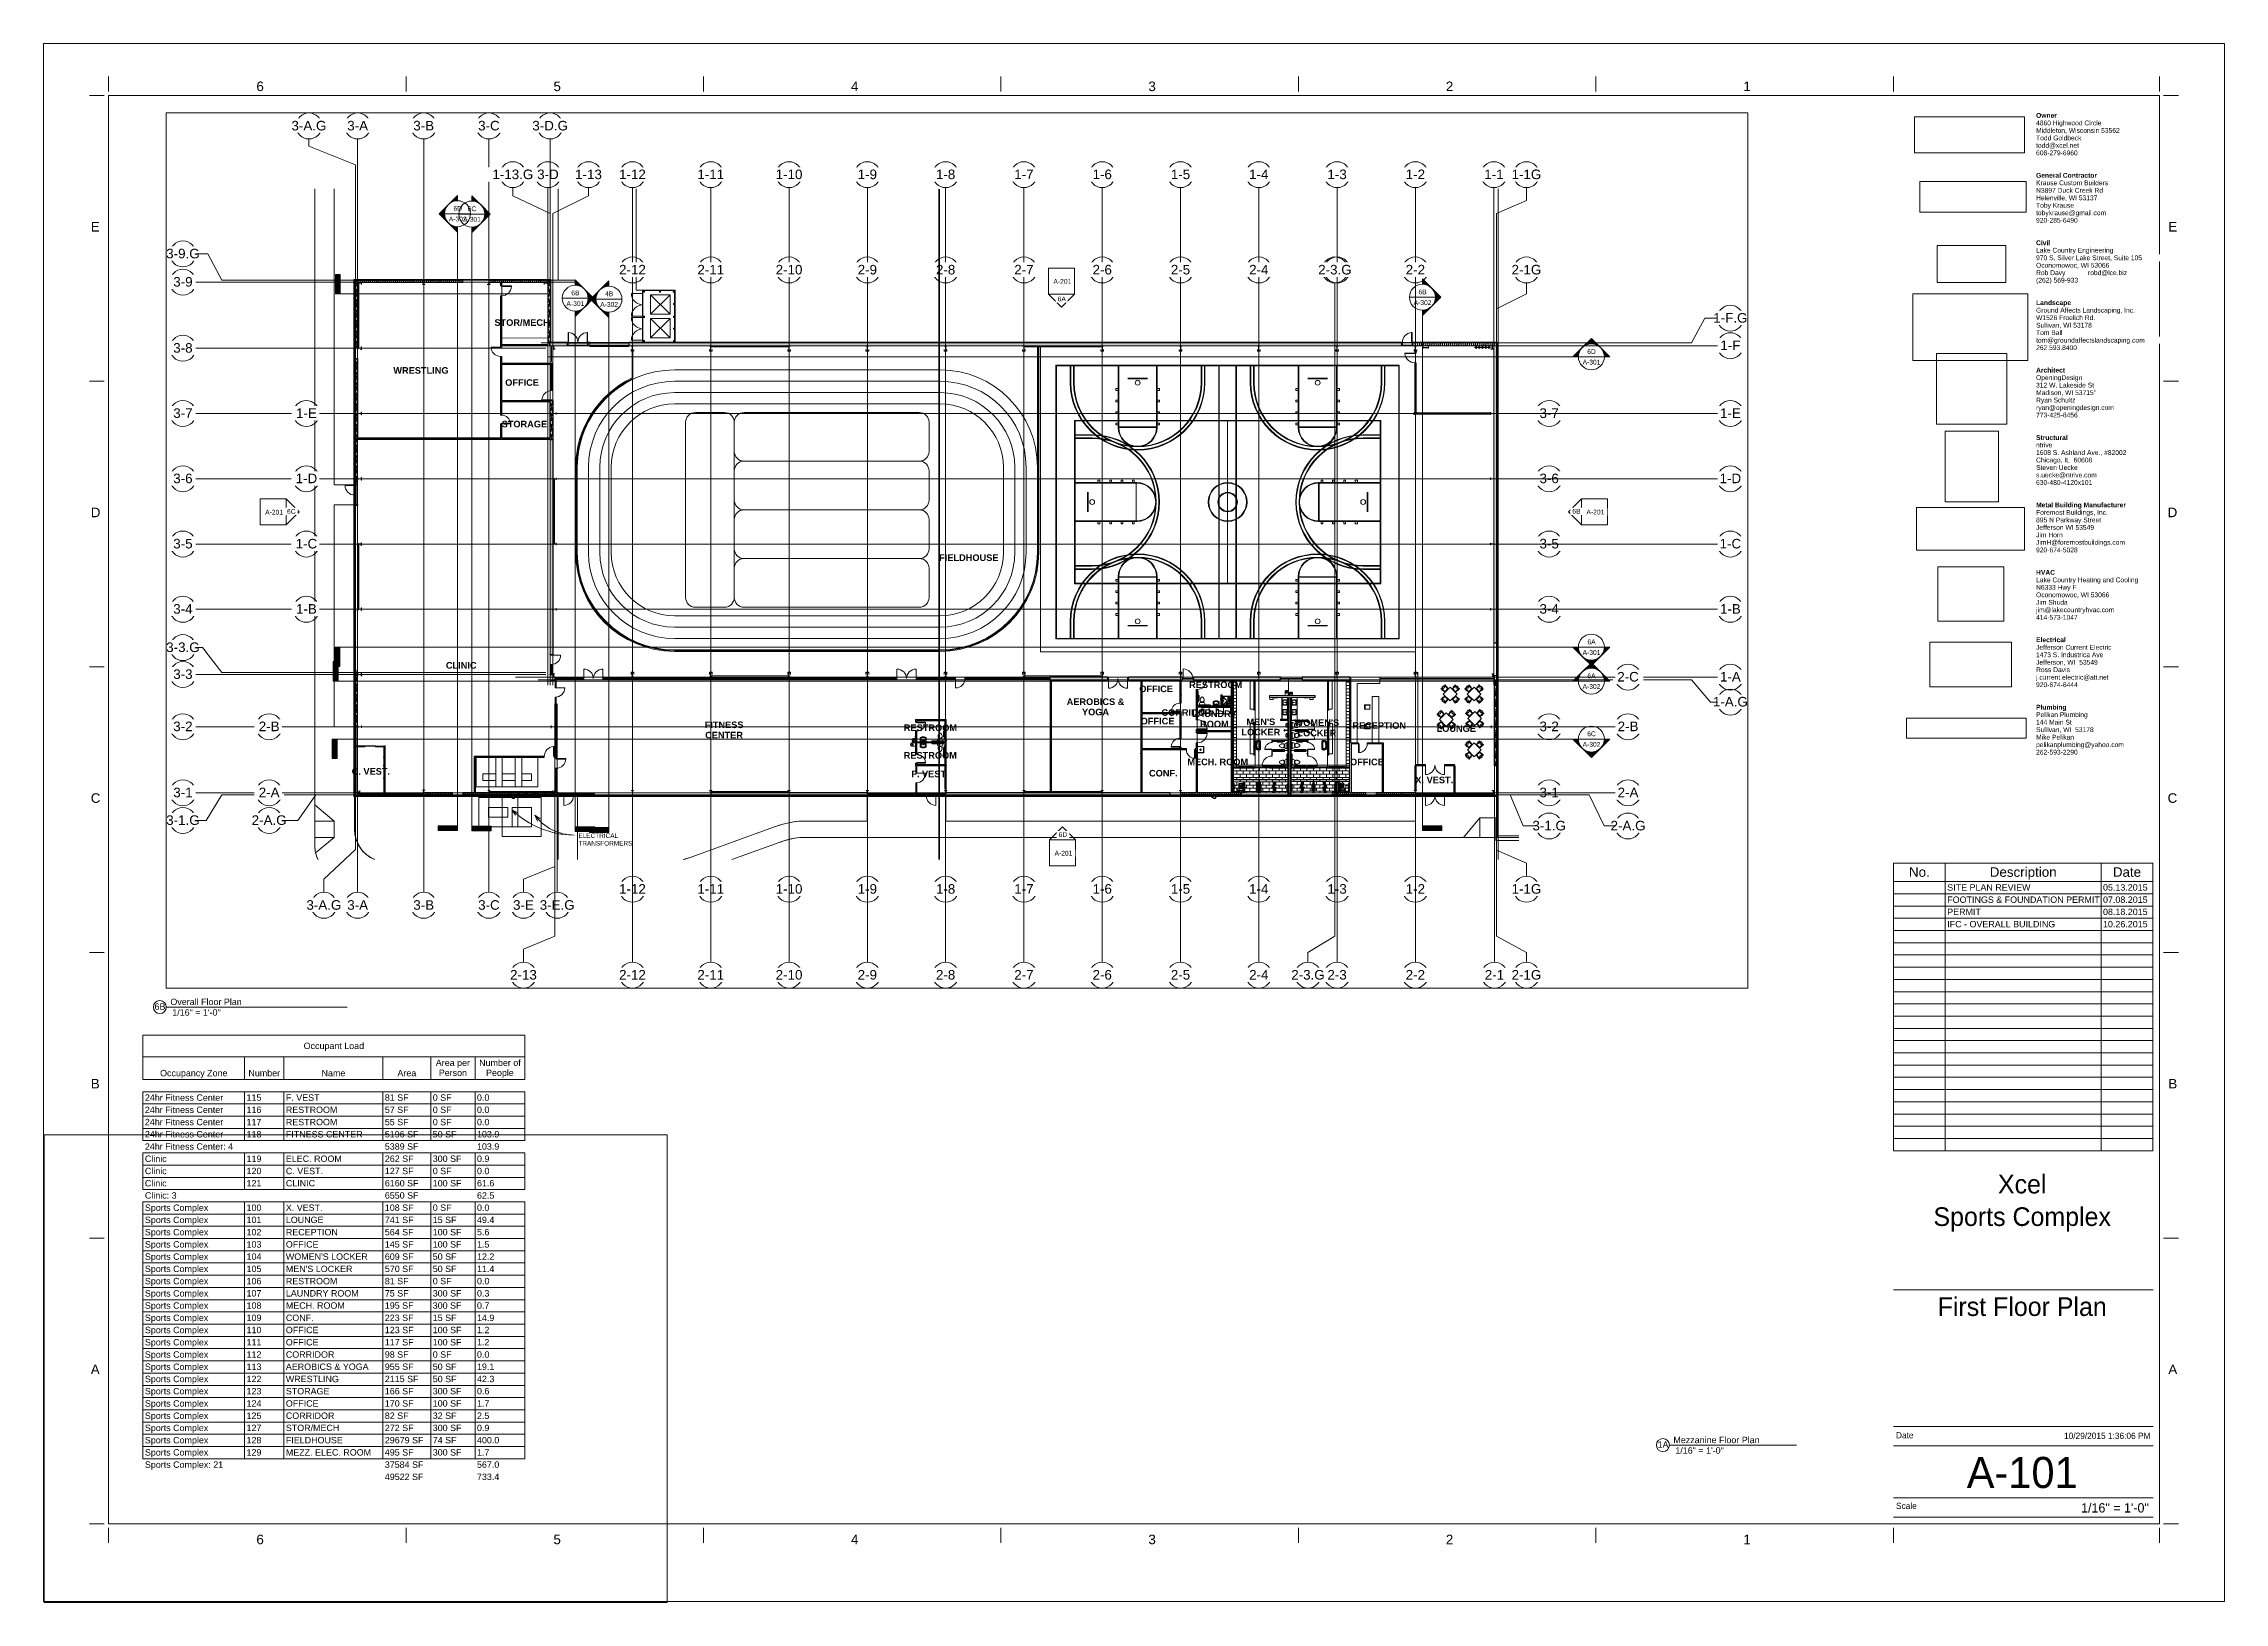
# Paper-space layout 'Layout1' of a CAD drawing. Header units: inches. Extents: x 0 to 42, y 0 to 30.
# The model-space entities are those that its viewports show. They can reach past a viewport. Long polylines and large blocks are cut down to what shows.
import ezdxf

# ---------------------------------------------------------------- set-up
doc = ezdxf.new("R2010")
doc.units = ezdxf.units.IN
doc.header["$MEASUREMENT"] = 0
for name, pattern in [('Dash', [0.25, 0.125, -0.125]), ('Dash_2_', [0.25, 0.125, -0.125]), ('Grid Line 1_2_', [0.875, 0.5, -0.125, 0.125, -0.125]), ('Hidden', [0.28125, 0.1875, -0.09375]), ('Hidden 1_8_', [0.1875, 0.125, -0.0625])]:
    doc.linetypes.add(name, pattern=pattern)
for name, color, linetype, lineweight in [('A-ANNO-MATC', 214, 'Dash', 140), ('A-AREA', 32, 'Continuous', 9), ('A-DETL-HDLN', 90, 'Hidden 1_8_', 9), ('A-DETL-THIN', 151, 'Continuous', 9), ('A-DOOR', 31, 'Continuous', 9), ('A-DOOR-GLAZ', 31, 'Continuous', 15), ('A-FLOR', 192, 'Continuous', 9), ('A-FLOR-HRAL', 11, 'Continuous', 9), ('A-FLOR-OTLN', 90, 'Continuous', 9), ('A-FLOR-PATT', 8, 'Continuous', 9), ('A-GENM', 13, 'Continuous', 9), ('A-GLAZ-CURT', 52, 'Continuous', 9), ('A-GLAZ-CWMG', 51, 'Continuous', 9), ('A-PROP-SBCK', 71, 'Hidden', 25), ('A-WALL', 113, 'Continuous', 9), ('A-WALL-PATT', 111, 'Continuous', 25), ('C-TOPO', 7, 'Continuous', 9), ('Conc', 7, 'Continuous', 13), ('E-ELEC-EQPM', 71, 'Continuous', 9), ('E-POWR-CNTR', 130, 'Continuous', 9), ('E-POWR-RISE', 130, 'Continuous', 9), ('EOP-PR', 4, 'Continuous', 13), ('G-ANNO-SCHD', 231, 'Continuous', 9), ('G-ANNO-SYMB', 111, 'Continuous', 9), ('G-ANNO-TEXT', 231, 'Continuous', 9), ('G-ANNO-TTLB', 6, 'Continuous', 9), ('G-ANNO-TTLB-MEDM', 33, 'Continuous', 20), ('G-ANNO-TTLB-THIN', 151, 'Continuous', 9), ('I-FURN', 30, 'Continuous', 9), ('I-WALL', 2, 'Continuous', 9), ('L-SITE-WALL', 31, 'Continuous', 9), ('M-AREA-IDEN', 171, 'Continuous', 9), ('P-SANR-FIXT', 6, 'Continuous', 9), ('Q-CASE', 31, 'Continuous', 9), ('Q-SPCQ', 91, 'Continuous', 9), ('Q-SPCQ-HDLN', 91, 'Dash', 9), ('S-BEAM', 12, 'Continuous', 9), ('S-COLS', 52, 'Continuous', 9), ('S-GRID', 1, 'Continuous', 9), ('S-GRID-IDEN', 1, 'Continuous', 9)]:
    doc.layers.add(name, color=color, linetype=linetype, lineweight=lineweight)
doc.layers.add('G-ANNO-NPLT', color=191, linetype='Continuous', plot=False)
doc.styles.add('Arial', font='arial.ttf', dxfattribs={"height": 35.407186})
doc.styles.add('Arial_1', font='arial.ttf', dxfattribs={"height": 17.703593})
doc.styles.add('Arial_2', font='arial.ttf', dxfattribs={"height": 0.092206})
doc.styles.add('Arial_3', font='arial.ttf', dxfattribs={"height": 0.184412})
doc.styles.add('Arial_4', font='arial.ttf', dxfattribs={"height": 0.122942})
doc.styles.add('Arial_B', font='arialbd.ttf', dxfattribs={"height": 24.354149})
doc.styles.add('Century Gothic', font='GOTHIC.TTF', dxfattribs={"height": 17.245342})
doc.styles.add('Century Gothic_1', font='GOTHIC.TTF', dxfattribs={"height": 0.119759})
doc.styles.add('Century Gothic_2', font='GOTHIC.TTF', dxfattribs={"height": 0.179639})
doc.styles.add('Century Gothic_3', font='GOTHIC.TTF', dxfattribs={"height": 0.598797})
doc.styles.add('Century Gothic_4', font='GOTHIC.TTF', dxfattribs={"height": 0.359278})
picture_1 = doc.add_image_def('image1.png', size_in_pixel=(1125, 1483))
picture_2 = doc.add_image_def('image2.jpg', size_in_pixel=(477, 79))
picture_3 = doc.add_image_def('image3.png', size_in_pixel=(259, 141))
picture_4 = doc.add_image_def('image4.jpg', size_in_pixel=(150, 124))
picture_5 = doc.add_image_def('image5.jpg', size_in_pixel=(309, 122))
picture_6 = doc.add_image_def('image6.jpg', size_in_pixel=(95, 51))
picture_7 = doc.add_image_def('image7.png', size_in_pixel=(388, 225))
picture_8 = doc.add_image_def('image8.jpg', size_in_pixel=(232, 76))
picture_9 = doc.add_image_def('image9.jpg', size_in_pixel=(900, 259))
picture_10 = doc.add_image_def('image10.jpg', size_in_pixel=(939, 939))
pattern_1 = [(0, (5929.126, 0), (61.44, 15.36), [2.534, -43.546, 2.534, -43.546, -245.76]), (0, (5929.126, 0), (61.44, 15.36), [-92.16, 2.534, -89.626, 2.534, -43.546, -107.52]), (0, (5929.126, 0), (61.44, 15.36), [-230.4, 2.534, -28.186, 2.534, -74.266]), (120, (5952.166, 7.68), (-44.02215, 45.528601), [2.534, -43.546, 2.534, -43.546, -245.76]), (120, (5952.166, 7.68), (-44.02215, 45.528601), [-92.16, 2.534, -89.626, 2.534, -43.546, -107.52]), (120, (5952.166, 7.68), (-44.02215, 45.528601), [-230.4, 2.534, -28.186, 2.534, -74.266]), (240, (5959.846, 38.4), (-17.41785, -60.888601), [2.534, -43.546, 2.534, -43.546, -245.76]), (240, (5959.846, 38.4), (-17.41785, -60.888601), [-92.16, 2.534, -89.626, 2.534, -43.546, -107.52]), (240, (5959.846, 38.4), (-17.41785, -60.888601), [-230.4, 2.534, -28.186, 2.534, -74.266])]
pattern_2 = [(296.565, (5957.926, 17.28), (0.0001, 115.19999), [12.88, -244.715]), (33.69, (5963.69, 5.76), (-0.00014, 115.19958), [20.768, -394.592]), (33.69, (6078.89, 5.76), (-0.00014, 115.19958), [20.768, -394.592]), (33.69, (6194.09, 5.76), (-0.00014, 115.19958), [20.768, -394.592]), (116.565, (5980.966, 17.28), (0.0001, 115.19999), [12.88, -244.715]), (213.69, (5975.21, 28.8), (-0.00014, 115.19958), [20.768, -394.592]), (213.69, (6090.41, 28.8), (-0.00014, 115.19958), [20.768, -394.592]), (213.69, (6205.61, 28.8), (-0.00014, 115.19958), [20.768, -394.592]), (26.565, (6004.01, 17.28), (0.0001, 115.2), [25.76, -231.836]), (26.565, (6119.21, 17.28), (0.0001, 115.2), [25.76, -231.836]), (270, (6027.05, 28.8), (115.2, 7e-15), [11.52, -103.68]), (225, (6027.05, 17.28), (-1e-14, 115.20042), [16.292, -146.626]), (135, (6015.53, 5.76), (1e-14, 115.20042), [16.292, -146.626]), (288.435, (5980.966, 51.84), (-0.00042, 115.19956), [18.215, -346.08]), (18.435, (5986.73, 34.56), (-0.0004, 115.19956), [18.215, -346.08]), (18.435, (6101.93, 34.56), (-0.0004, 115.19956), [18.215, -346.08]), (18.435, (6217.13, 34.56), (-0.0004, 115.19956), [18.215, -346.08]), (135, (6004.01, 40.32), (1e-14, 115.20042), [16.292, -146.626]), (180, (5992.49, 51.84), (-1e-14, -115.2), [11.52, -103.68]), (251.565, (5952.166, 80.64), (0.00042, 115.19956), [18.215, -346.08]), (315, (5946.41, 63.36), (-1e-14, 115.20042), [16.292, -146.626]), (71.565, (5957.926, 51.84), (0.00042, 115.19956), [18.215, -346.08]), (135, (5963.69, 69.12), (1e-14, 115.20042), [16.292, -146.626]), (225, (5998.25, 80.64), (-1e-14, 115.20042), [16.292, -146.626]), (123.69, (5986.726, 69.12), (-0.00014, 115.19958), [20.768, -394.592]), (123.69, (6101.926, 69.12), (-0.00014, 115.19958), [20.768, -394.592]), (26.565, (5975.21, 86.4), (0.0001, 115.2), [12.88, -244.715]), (26.565, (6090.41, 86.4), (0.0001, 115.2), [12.88, -244.715]), (315, (5986.73, 92.16), (-1e-14, 115.20042), [16.292, -146.626]), (213.69, (6038.57, 109.44), (-0.00014, 115.19958), [20.768, -394.592]), (213.69, (6153.77, 109.44), (-0.00014, 115.19958), [20.768, -394.592]), (213.69, (6268.97, 109.44), (-0.00014, 115.19958), [20.768, -394.592]), (296.565, (6021.286, 97.92), (0.0001, 115.19999), [12.88, -244.715]), (45, (6027.05, 86.4), (1e-14, 115.20042), [16.292, -146.626]), (90, (6038.57, 97.92), (-115.2, 7e-15), [11.52, -103.68]), (213.69, (5986.73, 115.2), (-0.00014, 115.19958), [20.768, -394.592]), (213.69, (6101.93, 115.2), (-0.00014, 115.19958), [20.768, -394.592]), (213.69, (6217.13, 115.2), (-0.00014, 115.19958), [20.768, -394.592]), (315, (5969.45, 103.68), (-1e-14, 115.20042), [8.146, -154.772]), (26.565, (5975.21, 97.92), (0.0001, 115.2), [12.88, -244.715]), (26.565, (6090.41, 97.92), (0.0001, 115.2), [12.88, -244.715]), (90, (5986.73, 103.68), (-115.2, 7e-15), [11.52, -103.68]), (333.435, (5940.65, 109.44), (-0.0001, 115.2), [12.88, -244.715]), (333.435, (6055.85, 109.44), (-0.0001, 115.2), [12.88, -244.715]), (243.435, (5952.166, 103.68), (-0.0001, 115.19999), [12.88, -244.715]), (161.565, (5946.41, 92.16), (0.0004, 115.19956), [18.215, -346.08]), (161.565, (6061.61, 92.16), (0.0004, 115.19956), [18.215, -346.08]), (161.565, (6176.81, 92.16), (0.0004, 115.19956), [18.215, -346.08]), (45, (5929.13, 97.92), (1e-14, 115.20042), [16.292, -146.626]), (26.565, (5934.89, 0), (0.0001, 115.2), [12.88, -244.715]), (26.565, (6050.09, 0), (0.0001, 115.2), [12.88, -244.715]), (116.565, (5946.406, 5.76), (0.0001, 115.19999), [12.88, -244.715]), (206.565, (5940.65, 17.28), (0.0001, 115.2), [12.88, -244.715]), (206.565, (6055.85, 17.28), (0.0001, 115.2), [12.88, -244.715]), (296.565, (5929.126, 11.52), (0.0001, 115.19999), [12.88, -244.715]), (14.036, (6015.53, 51.84), (0.0005, 115.19957), [23.749, -451.233]), (14.036, (6130.73, 51.84), (0.0005, 115.19957), [23.749, -451.233]), (14.036, (6245.93, 51.84), (0.0005, 115.19957), [23.749, -451.233]), (14.036, (6361.13, 51.84), (0.0005, 115.19957), [23.749, -451.233]), (135, (6038.57, 57.6), (1e-14, 115.20042), [16.292, -146.626]), (198.435, (6027.05, 69.12), (-0.0004, 115.19956), [18.215, -346.08]), (198.435, (6142.25, 69.12), (-0.0004, 115.19956), [18.215, -346.08]), (198.435, (6257.45, 69.12), (-0.0004, 115.19956), [18.215, -346.08]), (296.565, (6009.766, 63.36), (0.0001, 115.19999), [12.88, -244.715]), (333.435, (5934.89, 34.56), (-0.0001, 115.2), [12.88, -244.715]), (333.435, (6050.09, 34.56), (-0.0001, 115.2), [12.88, -244.715]), (45, (5946.41, 28.8), (1e-14, 115.20042), [8.146, -154.772]), (116.565, (5952.166, 34.56), (0.0001, 115.19999), [12.88, -244.715]), (225, (5946.41, 46.08), (-1e-14, 115.20042), [16.292, -146.626])]
pattern_3 = [(45, (5929.126, 0), (-19.00703, 19.00703), []), (45, (5929.126, 28.8), (-19.00703, 19.00703), [])]
pattern_4 = [(161.57, (5930.086, 0.96), (-7.6802237, -0.0009796), [0, -54.643, 6.067, 0]), (18.43, (5928.166, 0.96), (-7.6802237, 0.0009796), [0, -54.643, 6.067, 0]), (108.43, (5930.086, 0.96), (3.8382953, -19.20136532), [18.211, -42.499]), (71.57, (5928.166, 0.96), (3.8382953, 19.20136532), [18.211, -42.499])]
pattern_5 = [(0, (5929.126, 0), (30.72, 7.68), [2.534, -20.506, 2.534, -20.506, -122.88]), (0, (5929.126, 0), (30.72, 7.68), [-46.08, 2.534, -43.546, 2.534, -20.506, -53.76]), (0, (5929.126, 0), (30.72, 7.68), [-115.2, 2.534, -12.826, 2.534, -35.866]), (120, (5940.646, 3.84), (-22.0110751, 22.7643004), [2.534, -20.506, 2.534, -20.506, -122.88]), (120, (5940.646, 3.84), (-22.0110751, 22.7643004), [-46.08, 2.534, -43.546, 2.534, -20.506, -53.76]), (120, (5940.646, 3.84), (-22.0110751, 22.7643004), [-115.2, 2.534, -12.826, 2.534, -35.866]), (240, (5944.486, 19.2), (-8.7089249, -30.4443004), [2.534, -20.506, 2.534, -20.506, -122.88]), (240, (5944.486, 19.2), (-8.7089249, -30.4443004), [-46.08, 2.534, -43.546, 2.534, -20.506, -53.76]), (240, (5944.486, 19.2), (-8.7089249, -30.4443004), [-115.2, 2.534, -12.826, 2.534, -35.866])]
pattern_6 = [(0, (5929.126, 0), (0, 24), []), (90, (5929.126, 0), (-24, 1e-15), [])]
pattern_7 = [(225, (31620.517, -22360.053), (19.00703, -19.00703), []), (225, (31620.517, -22388.853), (19.00703, -19.00703), [])]
pattern_8 = [(225, (31331.017, -22360.053), (19.00703, -19.00703), []), (225, (31331.017, -22388.853), (19.00703, -19.00703), [])]
pattern_9 = [(225, (31041.517, -22360.053), (19.00703, -19.00703), []), (225, (31041.517, -22388.853), (19.00703, -19.00703), [])]
pattern_10 = [(225, (30752.017, -22360.053), (19.00703, -19.00703), []), (225, (30752.017, -22388.853), (19.00703, -19.00703), [])]
pattern_11 = [(225, (30462.517, -22360.053), (19.00703, -19.00703), []), (225, (30462.517, -22388.853), (19.00703, -19.00703), [])]
pattern_12 = [(225, (30173.017, -22360.053), (19.00703, -19.00703), []), (225, (30173.017, -22388.853), (19.00703, -19.00703), [])]
pattern_13 = [(225, (29883.517, -22360.053), (19.00703, -19.00703), []), (225, (29883.517, -22388.853), (19.00703, -19.00703), [])]
pattern_14 = [(225, (29594.017, -22360.053), (19.00703, -19.00703), []), (225, (29594.017, -22388.853), (19.00703, -19.00703), [])]
pattern_15 = [(225, (29304.517, -22360.053), (19.00703, -19.00703), []), (225, (29304.517, -22388.853), (19.00703, -19.00703), [])]
pattern_16 = [(225, (29015.017, -22360.053), (19.00703, -19.00703), []), (225, (29015.017, -22388.853), (19.00703, -19.00703), [])]
pattern_17 = [(225, (31910.017, -22360.053), (19.00703, -19.00703), []), (225, (31910.017, -22388.853), (19.00703, -19.00703), [])]

psp = doc.layouts.get("Layout1")

msp = doc.modelspace()

# ---------------------------------------------------------------- texts
at = {"layer": 'G-ANNO-SYMB', "char_height": 17.7036, "attachment_point": 2, "line_spacing_factor": 0.938532, "style": 'Arial_1'}
for s, insert, width in [('6D', (28368.915, -20618.004), 37.584), ('6C', (28421.595, -20619.273), 37.584), ('A-302', (28368.915, -20657.277), 78.624), ('A-301', (28421.595, -20658.546), 78.624), ('6B', (31936.558, -20926.739), 36.072), ('6B', (28803.897, -20930.468), 36.072), ('4B', (28928.705, -20933.747), 36.072), ('A-302', (31936.558, -20966.011), 78.624), ('A-301', (28803.897, -20969.741), 78.624), ('A-302', (28928.705, -20973.019), 78.624), ('6D', (32561.349, -21147.007), 37.584), ('A-301', (32561.349, -21186.28), 78.624), ('6A', (32561.349, -22220.495), 36.072), ('A-301', (32561.349, -22259.767), 78.624), ('6A', (32561.349, -22346.019), 36.072), ('A-302', (32561.349, -22385.291), 78.624), ('6C', (32561.349, -22560.292), 37.584), ('A-302', (32561.349, -22599.565), 78.624)]:
    msp.add_mtext(s, dxfattribs=dict(at, insert=insert, width=width))
at = {"layer": 'G-ANNO-TEXT', "color": 145, "insert": (28815.047, -22937.001), "char_height": 17.24534, "width": 213.84, "attachment_point": 1, "line_spacing_factor": 0.984117, "style": 'Century Gothic'}
msp.add_mtext('ELECTRICAL\\PTRANSFORMERS', dxfattribs=at)
at = {"layer": 'M-AREA-IDEN', "char_height": 24.3541, "attachment_point": 2, "line_spacing_factor": 0.938532, "style": 'Arial_B'}
for s, insert, width in [('STOR/MECH', (28606.676, -21036.575), 236.736), ('WRESTLING', (28232.77, -21213.569), 236.736), ('OFFICE', (28606.698, -21258.327), 144.864), ('STORAGE', (28615.257, -21411.889), 194.4), ('FIELDHOUSE', (30258.831, -21905.885), 254.304), ('CLINIC', (28381.763, -22304.1), 131.616), ('RESTROOM', (31171.628, -22375.742), 228.096), ('OFFICE', (30951.444, -22390.785), 144.864), ('AEROBICS &\\PYOGA', (30727.289, -22438.313), 246.816), ('CORRIDOR', (31063.604, -22478.331), 215.136), ('LAUNDRY\\PROOM', (31166.85, -22482.733), 192.096), ('OFFICE', (30956.756, -22509.903), 144.864), ("MEN'S\\PLOCKER", (31338.659, -22512.626), 166.752), ("WOMEN'S\\PLOCKER", (31545.811, -22515.907), 191.232), ('FITNESS\\PCENTER', (29353.764, -22523.723), 166.464), ('RECEPTION', (31776.01, -22526.327), 230.112), ('RESTROOM', (30116.9, -22534.532), 228.096), ('LOUNGE', (32061.167, -22537.681), 169.056), ('RESTROOM', (30116.275, -22636.602), 228.096), ('MECH. ROOM', (31179.075, -22660.911), 260.928), ('OFFICE', (31730.882, -22661.096), 144.864), ('C. VEST.', (28047.641, -22695.827), 164.16), ('CONF.', (30978.006, -22702.581), 122.976), ('F. VEST', (30110.29, -22705.379), 148.896), ('X. VEST.', (31979.854, -22727.583), 161.856)]:
    msp.add_mtext(s, dxfattribs=dict(at, insert=insert, width=width))

# ---------------------------------------------------------------- blocks, each defined once
blk = doc.blocks.new('XCEL - E1 30 x 42 Horizontal - E1 30x42 Horizontal-11829-First Floor Plan')
at = {"layer": 'G-ANNO-TTLB-MEDM'}
for p, q in [((1.159, 29.014), (0.872, 29.014)), ((1.24, 29.094), (1.24, 29.381)), ((1.24, 29.014), (1.24, 1.514)), ((40.74, 29.014), (1.24, 29.014)), ((6.969, 29.094), (6.969, 29.381)), ((12.698, 29.094), (12.698, 29.381)), ((18.427, 29.094), (18.427, 29.381)), ((24.156, 29.094), (24.156, 29.381)), ((29.885, 29.094), (29.885, 29.381)), ((35.615, 29.094), (35.615, 29.381)), ((40.74, 29.094), (40.74, 29.381)), ((40.74, 29.014), (40.74, 1.514)), ((40.82, 29.014), (41.108, 29.014)), ((1.159, 23.514), (0.872, 23.514)), ((40.82, 23.514), (41.108, 23.514)), ((1.159, 18.014), (0.872, 18.014)), ((40.82, 18.014), (41.108, 18.014)), ((40.615, 14.233), (35.615, 14.233)), ((1.159, 12.514), (0.872, 12.514)), ((40.82, 12.514), (41.108, 12.514)), ((1.159, 7.014), (0.872, 7.014)), ((40.82, 7.014), (41.108, 7.014)), ((35.615, 6.02), (40.615, 6.02)), ((1.159, 1.514), (0.872, 1.514)), ((1.24, 1.514), (40.74, 1.514)), ((1.24, 1.433), (1.24, 1.146)), ((6.969, 1.433), (6.969, 1.146)), ((12.698, 1.433), (12.698, 1.146)), ((18.427, 1.433), (18.427, 1.146)), ((24.156, 1.433), (24.156, 1.146)), ((29.885, 1.433), (29.885, 1.146)), ((40.615, 1.639), (35.615, 1.639)), ((35.615, 1.433), (35.615, 1.146)), ((40.74, 1.433), (40.74, 1.146)), ((40.82, 1.514), (41.108, 1.514))]:
    blk.add_line(p, q, dxfattribs=at)
at = {"layer": 'G-ANNO-TTLB-THIN'}
for p, q in [((-0.01, 30.014), (41.99, 30.014)), ((-0.01, 0.014), (-0.01, 30.014)), ((41.99, 0.014), (41.99, 30.014)), ((35.615, 3.389), (40.615, 3.389)), ((35.615, 3.014), (40.615, 3.014)), ((35.615, 2.014), (40.615, 2.014)), ((-0.01, 0.014), (41.99, 0.014))]:
    blk.add_line(p, q, dxfattribs=at)
at = {"layer": 'G-ANNO-TTLB', "char_height": 0.09221, "attachment_point": 1, "line_spacing_factor": 0.938532, "style": 'Arial_2', "bg_fill": 3, "box_fill_scale": 1.25, "bg_fill_color": 0, "bg_fill_transparency": 0}
for s, insert, width in [('\\fArial|b1|i0|c0|p34|;Civil', (38.363, 26.225), 0.28768), ('\\fArial|b1|i0|c0|p34|;Structural', (38.363, 22.475), 0.64856), ('\\fArial|b1|i0|c0|p34|;HVAC', (38.363, 19.879), 0.41876), ('\\fArial|b1|i0|c0|p34|;Electrical', (38.363, 18.581), 0.61622)]:
    blk.add_mtext(s, dxfattribs=dict(at, insert=insert, width=width))
at = {"layer": 'G-ANNO-TTLB'}
image = blk.add_image(picture_8, insert=(36.024, 27.911), size_in_units=(2.118, 0.694), dxfattribs=at)
image.dxf.flags = 7
image = blk.add_image(picture_9, insert=(36.126, 26.77), size_in_units=(2.048, 0.589), dxfattribs=at)
image.dxf.flags = 7
image = blk.add_image(picture_6, insert=(36.46, 25.417), size_in_units=(1.319, 0.708), dxfattribs=at)
image.dxf.flags = 7
image = blk.add_image(picture_7, insert=(35.988, 23.91), size_in_units=(2.218, 1.286), dxfattribs=at)
image.dxf.flags = 7
image = blk.add_image(picture_10, insert=(36.444, 22.689), size_in_units=(1.358, 1.358), dxfattribs=at)
image.dxf.flags = 7
image = blk.add_image(picture_1, insert=(36.612, 21.192), size_in_units=(1.03, 1.357), dxfattribs=at)
image.dxf.flags = 7
image = blk.add_image(picture_5, insert=(36.062, 20.262), size_in_units=(2.078, 0.821), dxfattribs=at)
image.dxf.flags = 7
image = blk.add_image(picture_4, insert=(36.474, 18.891), size_in_units=(1.268, 1.049), dxfattribs=at)
image.dxf.flags = 7
image = blk.add_image(picture_3, insert=(36.315, 17.631), size_in_units=(1.574, 0.857), dxfattribs=at)
image.dxf.flags = 7
image = blk.add_image(picture_2, insert=(35.866, 16.643), size_in_units=(2.303, 0.381), dxfattribs=at)
image.dxf.flags = 7
at = {"layer": 'G-ANNO-TTLB', "bg_fill": 3, "box_fill_scale": 1.25, "bg_fill_color": 0, "bg_fill_transparency": 0}
for s, insert, char_height, width, attachment_point, line_spacing_factor, style in [('6', (4.088, 29.283), 0.184, 0.171, 1, 0.938532, 'Arial_3'), ('5', (9.809, 29.283), 0.184, 0.171, 1, 0.938532, 'Arial_3'), ('4', (15.538, 29.283), 0.184, 0.171, 1, 0.938532, 'Arial_3'), ('3', (21.267, 29.283), 0.184, 0.171, 1, 0.938532, 'Arial_3'), ('2', (26.996, 29.283), 0.184, 0.171, 1, 0.938532, 'Arial_3'), ('1', (32.725, 29.283), 0.184, 0.171, 1, 0.938532, 'Arial_3'), ('\\fArial|b1|i0|c0|p34|;Owner', (38.363, 28.677), 0.09221, 0.44259, 1, 0.938532, 'Arial_2'), ('\\fArial|b1|i0|c0|p34|;General Contractor', (38.363, 27.523), 0.09221, 1.28521, 1, 0.938532, 'Arial_2'), ('E', (0.898, 26.579), 0.184, 0.20475, 1, 0.938532, 'Arial_3'), ('E', (41.082, 26.579), 0.184, 0.20475, 3, 0.938532, 'Arial_3'), ('Lake Country Engineering', (38.363, 26.081), 0.09221, 1.74142, 1, 0.938532, 'Arial_2'), ('\\fArial|b1|i0|c0|p34|;Landscape', (38.363, 25.071), 0.09221, 0.73708, 1, 0.938532, 'Arial_2'), ('\\fArial|b1|i0|c0|p34|;Architect', (38.363, 23.773), 0.09221, 0.59069, 1, 0.938532, 'Arial_2'), ('ntrive', (38.363, 22.331), 0.0922, 0.37109, 1, 0.938532, 'Arial_2'), ('D', (0.898, 21.079), 0.184, 0.2205, 1, 0.938532, 'Arial_3'), ('\\fArial|b1|i0|c0|p34|;Metal Building Manufacturer', (38.363, 21.177), 0.09221, 1.8793, 1, 0.938532, 'Arial_2'), ('D', (41.082, 21.079), 0.184, 0.2205, 3, 0.938532, 'Arial_3'), ('Lake Country Heating and Cooling', (38.363, 19.734), 0.09221, 2.30317, 1, 0.938532, 'Arial_2'), ('Jefferson Current Electric', (38.363, 18.436), 0.09221, 1.71418, 1, 0.938532, 'Arial_2'), ('\\fArial|b1|i0|c0|p34|;Plumbing', (38.363, 17.283), 0.09221, 0.62814, 1, 0.938532, 'Arial_2'), ('C', (0.898, 15.579), 0.184, 0.2205, 1, 0.938532, 'Arial_3'), ('C', (41.082, 15.579), 0.184, 0.2205, 3, 0.938532, 'Arial_3'), ('B', (0.898, 10.079), 0.184, 0.20475, 1, 0.938532, 'Arial_3'), ('B', (41.082, 10.079), 0.184, 0.20475, 3, 0.938532, 'Arial_3'), ('A', (0.898, 4.579), 0.184, 0.20475, 1, 0.938532, 'Arial_3'), ('A', (41.082, 4.579), 0.184, 0.20475, 3, 0.938532, 'Arial_3'), ('Date', (35.665, 3.278), 0.1198, 0.4725, 1, 0.984117, 'Century Gothic_1'), ('Scale', (35.665, 1.919), 0.1198, 0.5265, 1, 0.984117, 'Century Gothic_1'), ('6', (4.088, 1.304), 0.184, 0.171, 1, 0.938532, 'Arial_3'), ('5', (9.809, 1.304), 0.184, 0.171, 1, 0.938532, 'Arial_3'), ('4', (15.538, 1.304), 0.184, 0.171, 1, 0.938532, 'Arial_3'), ('3', (21.267, 1.304), 0.184, 0.171, 1, 0.938532, 'Arial_3'), ('2', (26.996, 1.304), 0.184, 0.171, 1, 0.938532, 'Arial_3'), ('1', (32.725, 1.304), 0.184, 0.171, 1, 0.938532, 'Arial_3')]:
    blk.add_mtext(s, dxfattribs=dict(at, insert=insert, char_height=char_height, width=width, attachment_point=attachment_point, line_spacing_factor=line_spacing_factor, style=style))
at = {"layer": 'G-ANNO-TTLB', "char_height": 0.09221, "attachment_point": 1, "line_spacing_factor": 0.938532, "style": 'Arial_2', "bg_fill": 3, "box_fill_scale": 1.25, "bg_fill_color": 0, "bg_fill_transparency": 0}
for s, insert, width in [('4860 Highwood Circle', (38.363, 28.533), 1.47416), ('Krause Custom Builders', (38.363, 27.379), 1.63077), ('970 S. Silver Lake Street, Suite 105', (38.363, 25.936), 2.39509), ('Ground Affects Landscaping, Inc.', (38.363, 24.927), 2.24019), ('OpeningDesign', (38.363, 23.629), 1.03838), ('1608 S. Ashland Ave., #82002', (38.363, 22.186), 2.03762), ('Foremost Buildings, Inc.', (38.363, 21.033), 1.62396), ('N6333 Hwy F', (38.363, 19.59), 0.90901), ('1473 S. Industrica Ave', (38.363, 18.292), 1.52183), ('Pelikan Plumbing', (38.363, 17.138), 1.16605)]:
    blk.add_mtext(s, dxfattribs=dict(at, insert=insert, width=width))
for s, insert, width in [('Middleton, Wisconsin 53562', (38.363, 28.388), 1.89633), ('N3897 Duck Creek Rd', (38.363, 27.234), 1.51161), ('Oconomowoc, WI 53066', (38.363, 25.792), 1.65971), ('W1526 Froelich Rd.', (38.363, 24.783), 1.34309), ('312 W. Lakeside St', (38.363, 23.484), 1.31926), ('Chicago, IL  60608', (38.363, 22.042), 1.26649), ('895 N Parkway Street', (38.363, 20.888), 1.46565), ('Oconomowoc, WI 53066', (38.363, 19.446), 1.65971), ('Jefferson, WI  53549', (38.363, 18.148), 1.40778), ('144 Main St', (38.363, 16.994), 0.80347)]:
    blk.add_mtext(s, dxfattribs=dict(at, insert=insert, width=width))
at = {"layer": 'G-ANNO-TTLB', "attachment_point": 1, "line_spacing_factor": 0.938532, "style": 'Arial_2', "bg_fill": 3, "box_fill_scale": 1.25, "bg_fill_color": 0, "bg_fill_transparency": 0}
for s, insert, char_height, width in [('Todd Goldbeck', (38.363, 28.244), 0.09221, 1.02306), ('Helenville, WI 53137', (38.363, 27.09), 0.09221, 1.39416), ('Rob Davy', (38.363, 25.648), 0.0922, 0.66048), ('robd@lce.biz', (39.363, 25.648), 0.09221, 0.88178), ('Sullivan, WI 53178', (38.363, 24.638), 0.09221, 1.26819), ('Madison, WI 53715"', (38.363, 23.34), 0.09221, 1.36181), ('Steven Uecke', (38.363, 21.898), 0.09221, 0.94135), ('Jefferson WI 53549', (38.363, 20.744), 0.09221, 1.32266), ('Jim Shuda', (38.363, 19.302), 0.0922, 0.71325), ('Ross Davis', (38.363, 18.004), 0.0922, 0.76772), ('Sullivan, WI  53178', (38.363, 16.85), 0.09221, 1.31075)]:
    blk.add_mtext(s, dxfattribs=dict(at, insert=insert, char_height=char_height, width=width))
for s, insert, char_height, width in [('todd@xcel.net', (38.363, 28.1), 0.09221, 0.96859), ('Toby Krause', (38.363, 26.946), 0.09221, 0.85284), ('(262) 569-933', (38.363, 25.504), 0.09221, 0.94646), ('Tom Ball', (38.363, 24.494), 0.0922, 0.59579), ('Ryan Schultz', (38.363, 23.196), 0.09221, 0.88518), ('s.uecke@ntrive.com', (38.363, 21.754), 0.09221, 1.37543), ('Jim Horn', (38.363, 20.6), 0.0922, 0.60601), ('jim@lakecountryhvac.com', (38.363, 19.158), 0.09221, 1.76695), ('j.current.electric@att.net', (38.363, 17.859), 0.09221, 1.64609), ('Mike Pelikan', (38.363, 16.706), 0.09221, 0.85624)]:
    blk.add_mtext(s, dxfattribs=dict(at, insert=insert, char_height=char_height, width=width))
at = {"layer": 'G-ANNO-TTLB', "char_height": 0.09221, "attachment_point": 1, "line_spacing_factor": 0.938532, "style": 'Arial_2', "bg_fill": 3, "box_fill_scale": 1.25, "bg_fill_color": 0, "bg_fill_transparency": 0}
for s, insert, width in [('608-279-6960', (38.363, 27.956), 0.93625), ('tobykrause@gmail.com', (38.363, 26.802), 1.57971), ('tom@groundaffectslandscaping.com', (38.363, 24.35), 2.45808), ('ryan@openingdesign.com', (38.363, 23.052), 1.75163), ('630-480-4120x101', (38.363, 21.609), 1.26308), ('JimH@foremostbuildings.com', (38.363, 20.456), 2.01378), ('414-573-1047', (38.363, 19.013), 0.93625), ('920-674-6444', (38.363, 17.715), 0.93625), ('pelikanplumbing@yahoo.com', (38.363, 16.561), 1.97804)]:
    blk.add_mtext(s, dxfattribs=dict(at, insert=insert, width=width))
for s, insert, width in [('920-285-6490', (38.363, 26.658), 0.93625), ('262.593.8400', (38.363, 24.206), 0.91923), ('773-425-6456', (38.363, 22.908), 0.93625), ('920-674-5028', (38.363, 20.311), 0.93625), ('262-593-2290', (38.363, 16.417), 0.93625)]:
    blk.add_mtext(s, dxfattribs=dict(at, insert=insert, width=width))
blk = doc.blocks.new('Viewport - View Title-1830-First Floor Plan')
at = {"layer": 'G-ANNO-TTLB'}
for start, end in [(0, 180), (180, 360)]:
    blk.add_arc((-0.125, 0), 0.125, start, end, dxfattribs=at)
blk = doc.blocks.new('Toilet-Domestic-3D - Toilet-Domestic-3D-3240-Overall Floor Plan')
at = {"layer": 'P-SANR-FIXT', "color": 8}
for p, q in [((-9.976, 17.951), (-9.976, 19.476)), ((9.976, 19.476), (9.976, 17.976)), ((-9.976, 11.75), (-9.976, 16.502)), ((9.976, 16.477), (9.976, 11.75)), ((6.25, 8.024), (-6.25, 8.024)), ((-4.862, 8.024), (-5.209, 5)), ((4.862, 8.024), (5.209, 5)), ((-1, 6), (-3.836, 5.5)), ((1, 6), (-1, 6)), ((3.836, 5.5), (1, 6)), ((-3.836, 5.5), (-5.209, 5)), ((5.209, 5), (3.836, 5.5)), ((-5.209, 5), (-6.401, 4)), ((6.401, 4), (5.209, 5)), ((-6.401, 4), (-6.968, 3)), ((6.968, 3), (6.401, 4)), ((-6.968, 3), (-7.236, 2)), ((7.236, 2), (6.968, 3)), ((-7.236, 2), (-7.413, 0.996)), ((7.413, 0.996), (7.236, 2)), ((-7.413, 0.996), (-7.5, 0)), ((7.5, 0), (7.413, 0.996)), ((-7.5, 0), (-7.326, -1.992)), ((7.326, -1.992), (7.5, 0)), ((-7.326, -1.992), (-6.788, -4)), ((6.788, -4), (7.326, -1.992)), ((-6.788, -4), (-6.06, -6)), ((6.06, -6), (6.788, -4)), ((-6.06, -6), (-5.127, -8)), ((5.127, -8), (6.06, -6)), ((-5.127, -8), (-3.74, -10)), ((3.74, -10), (5.127, -8)), ((-3.74, -10), (-2.74, -11)), ((2.74, -11), (3.74, -10)), ((-2.74, -11), (-1.874, -11.5)), ((1.874, -11.5), (2.74, -11)), ((-1.874, -11.5), (-0.5, -12)), ((0.5, -12), (1.874, -11.5)), ((-0.5, -12), (0.5, -12))]:
    blk.add_line(p, q, dxfattribs=at)
for centre, start, end in [((-6.25, 11.75), 180, 270), ((6.25, 11.75), 270, 360)]:
    blk.add_arc(centre, 3.726, start, end, dxfattribs=at)
blk = doc.blocks.new('Sink-Bathroom-Kohler-Pinoir-2035-8 - Vitreous_China-0-White-3242-Overall Floor Plan')
at = {"layer": 'P-SANR-FIXT', "color": 8}
for p, q in [((24149.927, -22602.99), (24149.927, -22603.487)), ((24150.183, -22603.496), (24150.183, -22602.99)), ((24150.596, -22602.99), (24150.596, -22603.51)), ((24171.497, -22603.51), (24171.497, -22602.99)), ((24171.91, -22602.99), (24171.91, -22603.496)), ((24172.166, -22603.487), (24172.166, -22602.99)), ((24150.596, -22603.323), (24161.046, -22603.338)), ((24161.046, -22603.51), (24150.597, -22603.51)), ((24161.046, -22603.338), (24171.497, -22603.323)), ((24171.496, -22603.51), (24161.046, -22603.51))]:
    blk.add_line(p, q, dxfattribs=at)
for centre, radius, start, end in [((24256.276, -22610.52), 106.581, 176.2165, 183.78169), ((24256.276, -22610.52), 106.325, 176.21195, 183.78649), ((24256.276, -22610.52), 105.911, 176.20455, 183.79545), ((24065.817, -22610.52), 105.911, 356.20455, 3.79545), ((24065.817, -22610.52), 106.325, 356.21461, 3.78805), ((24065.817, -22610.52), 106.581, 356.21998, 3.7835), ((24157.05, -22605.313), 0.692, 0, 180), ((24165.046, -22605.303), 0.69, 12.1099, 180), ((24157.05, -22605.313), 0.692, 180, 0), ((24165.046, -22605.303), 0.69, 180, 347.0077), ((24161.046, -22619.57), 12.818, 91.1366, 126.4275), ((24161.046, -22619.57), 12.818, 53.5725, 88.8634), ((24161.046, -22619.57), 12.183, 91.1957, 126.3492), ((24161.046, -22619.57), 12.183, 53.6508, 88.8043), ((24161.046, -22609.365), 0.934, 106.0546, 180), ((24161.046, -22609.365), 0.934, 0, 73.9454), ((24156.54, -22613.042), 4.895, 129.3634, 236.4486), ((24161.046, -22609.365), 0.934, 180, 253.9454), ((24161.046, -22609.365), 0.934, 286.0546, 0), ((24165.553, -22613.042), 4.895, 303.5514, 50.6366), ((24156.54, -22613.042), 4.26, 129.5775, 236.6442), ((24165.553, -22613.042), 4.26, 303.3558, 50.4225), ((24161.046, -22607.279), 11.567, 233.6931, 306.3069), ((24161.046, -22607.279), 12.202, 233.7683, 306.2317), ((24151.472, -22617.551), 1.545, 179.9655, 246.0395), ((24151.472, -22617.551), 1.289, 179.6035, 246.0123), ((24151.472, -22617.551), 0.875, 178.7073, 245.9447), ((24170.634, -22617.56), 0.862, 293.6698, 1.9217), ((24170.634, -22617.56), 1.276, 293.6698, 0.9035), ((24170.634, -22617.56), 1.532, 293.6698, 0.4943), ((24161.048, -22595.69), 24.741, 246.3302, 293.6698), ((24161.048, -22595.69), 25.155, 246.3274, 293.6698), ((24161.048, -22595.69), 25.411, 246.3258, 293.6698)]:
    blk.add_arc(centre, radius, start, end, dxfattribs=at)
blk = doc.blocks.new('Drinking_Fountain-Haws_Corporation-Wall_Mounted_1119 - 1119-355849-Overall Floor Plan')
at = {"layer": 'P-SANR-FIXT', "color": 8}
for p, q in [((13.067, 19.496), (13.067, 4.695)), ((25.067, 4.695), (25.067, 19.496)), ((29.067, 13.746), (29.067, 4.695)), ((41.067, 4.695), (41.067, 13.746)), ((43.067, 4.695), (11.067, 4.695)), ((11.067, 4.695), (11.067, 4.257)), ((43.067, 4.257), (43.067, 4.695))]:
    blk.add_line(p, q, dxfattribs=at)
for centre, radius in [((22.938, 20.546), 0.625), ((19.067, 16.695), 1.125), ((38.942, 14.819), 0.625), ((35.067, 10.945), 1.125)]:
    blk.add_circle(centre, radius, dxfattribs=at)
for centre, radius, start, end in [((16.067, 19.496), 3, 97.5776, 180), ((19.067, -3.055), 25.75, 82.4224, 97.5776), ((22.067, 19.496), 3, 360, 82.4224), ((35.067, -8.805), 25.75, 82.4224, 97.5776), ((32.067, 13.746), 3, 97.5776, 180), ((38.067, 13.746), 3, 360, 82.4224)]:
    blk.add_arc(centre, radius, start, end, dxfattribs=at)
for centre, ratio in [((19.067, 17.82), 0.786373), ((35.067, 12.07), 0.786365)]:
    blk.add_ellipse(centre, major_axis=(-5.246, 0), ratio=ratio, dxfattribs=at)
blk = doc.blocks.new('Locker-Double Stacked - 12_ x 12_-3246-Overall Floor Plan')
at = {"layer": 'I-FURN', "color": 8}
for p, q in [((-6, -6), (-6, 6)), ((-6, 6), (6, 6)), ((6, 6), (6, -6)), ((6, -6), (-6, -6))]:
    blk.add_line(p, q, dxfattribs=at)
blk = doc.blocks.new('Furniture 5 - Furniture 1-2367-Overall Floor Plan')
at = {"layer": 'I-FURN', "color": 8}
for p, q in [((25653.989, -22499.67), (25639.989, -22499.67)), ((25653.989, -22611.42), (25653.989, -22499.67)), ((25639.989, -22611.42), (25653.989, -22611.42))]:
    blk.add_line(p, q, dxfattribs=at)
blk = doc.blocks.new('Toilet-Domestic-3D - Toilet-Domestic-3D-V36-Overall Floor Plan')
at = {"layer": 'P-SANR-FIXT', "color": 8}
for p, q in [((-9.976, 19.476), (9.976, 19.476)), ((-9.976, 18.101), (-9.976, 19.476)), ((9.976, 19.476), (9.976, 18.076)), ((-9.976, 11.75), (-9.976, 16.601)), ((9.976, 16.627), (9.976, 11.75)), ((6.25, 8.024), (-6.25, 8.024)), ((-4.862, 8.024), (-5.209, 5)), ((4.862, 8.024), (5.209, 5)), ((-1, 6), (-3.836, 5.5)), ((1, 6), (-1, 6)), ((3.836, 5.5), (1, 6)), ((-3.836, 5.5), (-5.209, 5)), ((5.209, 5), (3.836, 5.5)), ((-5.209, 5), (-6.401, 4)), ((6.401, 4), (5.209, 5)), ((-6.401, 4), (-6.968, 3)), ((6.968, 3), (6.401, 4)), ((-6.968, 3), (-7.236, 2)), ((7.236, 2), (6.968, 3)), ((-7.236, 2), (-7.413, 0.996)), ((7.413, 0.996), (7.236, 2)), ((-7.413, 0.996), (-7.5, 0)), ((7.5, 0), (7.413, 0.996)), ((-7.5, 0), (-7.326, -1.992)), ((7.326, -1.992), (7.5, 0)), ((-7.326, -1.992), (-6.788, -4)), ((6.788, -4), (7.326, -1.992)), ((-6.788, -4), (-6.06, -6)), ((6.06, -6), (6.788, -4)), ((-6.06, -6), (-5.127, -8)), ((5.127, -8), (6.06, -6)), ((-5.127, -8), (-3.74, -10)), ((3.74, -10), (5.127, -8)), ((-3.74, -10), (-2.74, -11)), ((2.74, -11), (3.74, -10)), ((-2.74, -11), (-1.874, -11.5)), ((1.874, -11.5), (2.74, -11)), ((-1.874, -11.5), (-0.5, -12)), ((0.5, -12), (1.874, -11.5)), ((-0.5, -12), (0.5, -12))]:
    blk.add_line(p, q, dxfattribs=at)
for centre, start, end in [((-6.25, 11.75), 180, 270), ((6.25, 11.75), 270, 360)]:
    blk.add_arc(centre, 3.726, start, end, dxfattribs=at)
blk = doc.blocks.new('Toilet-Domestic-3D - Toilet-Domestic-3D-V37-Overall Floor Plan')
at = {"layer": 'P-SANR-FIXT', "color": 8}
for p, q in [((-9.976, 19.476), (9.976, 19.476)), ((-9.976, 18.1), (-9.976, 19.476)), ((9.976, 19.476), (9.976, 18.101)), ((-9.976, 11.75), (-9.976, 16.601)), ((9.976, 16.602), (9.976, 11.75)), ((6.25, 8.024), (-6.25, 8.024)), ((-4.862, 8.024), (-5.209, 5)), ((4.862, 8.024), (5.209, 5)), ((-1, 6), (-3.836, 5.5)), ((1, 6), (-1, 6)), ((3.836, 5.5), (1, 6)), ((-3.836, 5.5), (-5.209, 5)), ((5.209, 5), (3.836, 5.5)), ((-5.209, 5), (-6.401, 4)), ((6.401, 4), (5.209, 5)), ((-6.401, 4), (-6.968, 3)), ((6.968, 3), (6.401, 4)), ((-6.968, 3), (-7.236, 2)), ((7.236, 2), (6.968, 3)), ((-7.236, 2), (-7.413, 0.996)), ((7.413, 0.996), (7.236, 2)), ((-7.413, 0.996), (-7.5, 0)), ((7.5, 0), (7.413, 0.996)), ((-7.5, 0), (-7.326, -1.992)), ((7.326, -1.992), (7.5, 0)), ((-7.326, -1.992), (-6.788, -4)), ((6.788, -4), (7.326, -1.992)), ((-6.788, -4), (-6.06, -6)), ((6.06, -6), (6.788, -4)), ((-6.06, -6), (-5.127, -8)), ((5.127, -8), (6.06, -6)), ((-5.127, -8), (-3.74, -10)), ((3.74, -10), (5.127, -8)), ((-3.74, -10), (-2.74, -11)), ((2.74, -11), (3.74, -10)), ((-2.74, -11), (-1.874, -11.5)), ((1.874, -11.5), (2.74, -11)), ((-1.874, -11.5), (-0.5, -12)), ((0.5, -12), (1.874, -11.5)), ((-0.5, -12), (0.5, -12))]:
    blk.add_line(p, q, dxfattribs=at)
for centre, start, end in [((-6.25, 11.75), 180, 270), ((6.25, 11.75), 270, 360)]:
    blk.add_arc(centre, 3.726, start, end, dxfattribs=at)
blk = doc.blocks.new('Toilet-Domestic-3D - Toilet-Domestic-3D-V38-Overall Floor Plan')
at = {"layer": 'P-SANR-FIXT', "color": 8}
for p, q in [((-9.976, 19.476), (9.976, 19.476)), ((-9.976, 17.976), (-9.976, 19.476)), ((9.976, 19.476), (9.976, 17.975)), ((-9.976, 11.75), (-9.976, 16.476)), ((9.976, 16.477), (9.976, 11.75)), ((6.25, 8.024), (-6.25, 8.024)), ((-4.862, 8.024), (-5.209, 5)), ((4.862, 8.024), (5.209, 5)), ((-1, 6), (-3.836, 5.5)), ((1, 6), (-1, 6)), ((3.836, 5.5), (1, 6)), ((-3.836, 5.5), (-5.209, 5)), ((5.209, 5), (3.836, 5.5)), ((-5.209, 5), (-6.401, 4)), ((6.401, 4), (5.209, 5)), ((-6.401, 4), (-6.968, 3)), ((6.968, 3), (6.401, 4)), ((-6.968, 3), (-7.236, 2)), ((7.236, 2), (6.968, 3)), ((-7.236, 2), (-7.413, 0.996)), ((7.413, 0.996), (7.236, 2)), ((-7.413, 0.996), (-7.5, 0)), ((7.5, 0), (7.413, 0.996)), ((-7.5, 0), (-7.326, -1.992)), ((7.326, -1.992), (7.5, 0)), ((-7.326, -1.992), (-6.788, -4)), ((6.788, -4), (7.326, -1.992)), ((-6.788, -4), (-6.06, -6)), ((6.06, -6), (6.788, -4)), ((-6.06, -6), (-5.127, -8)), ((5.127, -8), (6.06, -6)), ((-5.127, -8), (-3.74, -10)), ((3.74, -10), (5.127, -8)), ((-3.74, -10), (-2.74, -11)), ((2.74, -11), (3.74, -10)), ((-2.74, -11), (-1.874, -11.5)), ((1.874, -11.5), (2.74, -11)), ((-1.874, -11.5), (-0.5, -12)), ((0.5, -12), (1.874, -11.5)), ((-0.5, -12), (0.5, -12))]:
    blk.add_line(p, q, dxfattribs=at)
for centre, start, end in [((-6.25, 11.75), 180, 270), ((6.25, 11.75), 270, 360)]:
    blk.add_arc(centre, 3.726, start, end, dxfattribs=at)
blk = doc.blocks.new('Furniture 6 - Furniture 1-2394-Overall Floor Plan')
at = {"layer": 'I-FURN', "color": 8}
for p, q in [((25639.989, -22496.303), (25639.989, -22496.428)), ((25653.989, -22603.74), (25653.989, -22496.303)), ((25639.989, -22603.74), (25653.989, -22603.74))]:
    blk.add_line(p, q, dxfattribs=at)
blk = doc.blocks.new('Furniture 7 - Furniture 1-2413-Overall Floor Plan')
at = {"layer": 'I-FURN', "color": 8}
for p, q in [((25350.614, -22501.123), (25350.614, -22612.873)), ((25364.614, -22501.123), (25350.614, -22501.123)), ((25350.614, -22612.873), (25364.614, -22612.873))]:
    blk.add_line(p, q, dxfattribs=at)
blk = doc.blocks.new('Toilet-Domestic-3D - Toilet-Domestic-3D-11065-Overall Floor Plan')
at = {"layer": 'P-SANR-FIXT', "color": 8}
for p, q in [((-1.874, 11.5), (-0.5, 12)), ((-0.5, 12), (0.5, 12)), ((0.5, 12), (1.874, 11.5)), ((-2.74, 11), (-1.874, 11.5)), ((1.874, 11.5), (2.74, 11)), ((-3.74, 10), (-2.74, 11)), ((2.74, 11), (3.74, 10)), ((-5.127, 8), (-3.74, 10)), ((3.74, 10), (5.127, 8)), ((-6.06, 6), (-5.127, 8)), ((5.127, 8), (6.06, 6)), ((-6.788, 4), (-6.06, 6)), ((6.06, 6), (6.788, 4)), ((-7.326, 1.992), (-6.788, 4)), ((6.788, 4), (7.326, 1.992)), ((-7.5, 0), (-7.326, 1.992)), ((7.326, 1.992), (7.5, 0)), ((-7.413, -0.996), (-7.5, 0)), ((7.5, 0), (7.413, -0.996)), ((-7.236, -2), (-7.413, -0.996)), ((7.413, -0.996), (7.236, -2)), ((-6.968, -3), (-7.236, -2)), ((7.236, -2), (6.968, -3)), ((-6.401, -4), (-6.968, -3)), ((6.968, -3), (6.401, -4)), ((-5.209, -5), (-6.401, -4)), ((6.401, -4), (5.209, -5)), ((-3.836, -5.5), (-5.209, -5)), ((-4.862, -8.024), (-5.209, -5)), ((5.209, -5), (3.836, -5.5)), ((4.862, -8.024), (5.209, -5)), ((-1, -6), (-3.836, -5.5)), ((3.836, -5.5), (1, -6)), ((1, -6), (-1, -6)), ((6.25, -8.024), (-6.25, -8.024)), ((-9.976, -11.75), (-9.976, -15.602)), ((9.976, -15.627), (9.976, -11.75)), ((-9.976, -17.101), (-9.976, -18.601)), ((9.976, -18.601), (9.976, -17.076))]:
    blk.add_line(p, q, dxfattribs=at)
for centre, start, end in [((-6.25, -11.75), 90, 180), ((6.25, -11.75), 0, 90)]:
    blk.add_arc(centre, 3.726, start, end, dxfattribs=at)
blk = doc.blocks.new('Toilet-Domestic-3D - Toilet-Domestic-3D-V39-Overall Floor Plan')
at = {"layer": 'P-SANR-FIXT', "color": 8}
for p, q in [((-1.874, 11.5), (-0.5, 12)), ((-0.5, 12), (0.5, 12)), ((0.5, 12), (1.874, 11.5)), ((-2.74, 11), (-1.874, 11.5)), ((1.874, 11.5), (2.74, 11)), ((-3.74, 10), (-2.74, 11)), ((2.74, 11), (3.74, 10)), ((-5.127, 8), (-3.74, 10)), ((3.74, 10), (5.127, 8)), ((-6.06, 6), (-5.127, 8)), ((5.127, 8), (6.06, 6)), ((-6.788, 4), (-6.06, 6)), ((6.06, 6), (6.788, 4)), ((-7.326, 1.992), (-6.788, 4)), ((6.788, 4), (7.326, 1.992)), ((-7.5, 0), (-7.326, 1.992)), ((7.326, 1.992), (7.5, 0)), ((-7.413, -0.996), (-7.5, 0)), ((7.5, 0), (7.413, -0.996)), ((-7.236, -2), (-7.413, -0.996)), ((7.413, -0.996), (7.236, -2)), ((-6.968, -3), (-7.236, -2)), ((7.236, -2), (6.968, -3)), ((-6.401, -4), (-6.968, -3)), ((6.968, -3), (6.401, -4)), ((-5.209, -5), (-6.401, -4)), ((6.401, -4), (5.209, -5)), ((-3.836, -5.5), (-5.209, -5)), ((-4.862, -8.024), (-5.209, -5)), ((5.209, -5), (3.836, -5.5)), ((4.862, -8.024), (5.209, -5)), ((-1, -6), (-3.836, -5.5)), ((3.836, -5.5), (1, -6)), ((1, -6), (-1, -6)), ((6.25, -8.024), (-6.25, -8.024)), ((-9.976, -11.75), (-9.976, -15.602)), ((9.976, -15.601), (9.976, -11.75)), ((-9.976, -17.101), (-9.976, -18.601)), ((9.976, -18.601), (9.976, -17.1))]:
    blk.add_line(p, q, dxfattribs=at)
for centre, start, end in [((-6.25, -11.75), 90, 180), ((6.25, -11.75), 0, 90)]:
    blk.add_arc(centre, 3.726, start, end, dxfattribs=at)
blk = doc.blocks.new('Furniture 8 - Furniture 1-2437-Overall Floor Plan')
at = {"layer": 'I-FURN', "color": 8}
for p, q in [((25350.614, -22496.303), (25350.614, -22603.74)), ((25350.614, -22603.74), (25364.614, -22603.74))]:
    blk.add_line(p, q, dxfattribs=at)
blk = doc.blocks.new('Urinal-Wall-3D - Urinal-Wall-3D-23375-Overall Floor Plan')
at = {"layer": 'P-SANR-FIXT', "color": 8}
for p, q in [((-11.294, 2.063), (-11.294, 6.063)), ((-11.294, 6.063), (-10.294, 6.063)), ((-10.294, 6.063), (-10.294, 2.063)), ((2.726, 6.063), (1.706, 6.063)), ((1.706, 6.063), (1.706, 2.063)), ((2.726, 2.063), (2.726, 6.063)), ((1.706, 3.908), (-10.294, 3.908)), ((-10.294, 3.908), (-10.294, 2.063)), ((1.706, 2.063), (1.706, 3.908))]:
    blk.add_line(p, q, dxfattribs=at)
blk.add_arc((-4.294, 2.457), 7, 31.0027, 148.9973, dxfattribs=at)
blk = doc.blocks.new('Locker-Double Stacked - 12_ x 12_-11070-Overall Floor Plan')
at = {"layer": 'I-FURN', "color": 8}
for p, q in [((6, 6), (-6, 6)), ((-6, 6), (-6, -6)), ((6, -6), (6, 6)), ((-6, -6), (6, -6))]:
    blk.add_line(p, q, dxfattribs=at)
blk = doc.blocks.new('Toilet-Domestic-3D - Toilet-Domestic-3D-V40-Overall Floor Plan')
at = {"layer": 'P-SANR-FIXT', "color": 8}
for p, q in [((-1.874, 11.5), (-0.5, 12)), ((-0.5, 12), (0.5, 12)), ((0.5, 12), (1.874, 11.5)), ((-2.74, 11), (-1.874, 11.5)), ((1.874, 11.5), (2.74, 11)), ((-3.74, 10), (-2.74, 11)), ((2.74, 11), (3.74, 10)), ((-5.127, 8), (-3.74, 10)), ((3.74, 10), (5.127, 8)), ((-6.06, 6), (-5.127, 8)), ((5.127, 8), (6.06, 6)), ((-6.788, 4), (-6.06, 6)), ((6.06, 6), (6.788, 4)), ((-7.326, 1.992), (-6.788, 4)), ((6.788, 4), (7.326, 1.992)), ((-7.5, 0), (-7.326, 1.992)), ((7.326, 1.992), (7.5, 0)), ((-7.413, -0.996), (-7.5, 0)), ((7.5, 0), (7.413, -0.996)), ((-7.236, -2), (-7.413, -0.996)), ((7.413, -0.996), (7.236, -2)), ((-6.968, -3), (-7.236, -2)), ((7.236, -2), (6.968, -3)), ((-6.401, -4), (-6.968, -3)), ((6.968, -3), (6.401, -4)), ((-5.209, -5), (-6.401, -4)), ((6.401, -4), (5.209, -5)), ((-3.836, -5.5), (-5.209, -5)), ((-4.862, -8.024), (-5.209, -5)), ((5.209, -5), (3.836, -5.5)), ((4.862, -8.024), (5.209, -5)), ((-1, -6), (-3.836, -5.5)), ((3.836, -5.5), (1, -6)), ((1, -6), (-1, -6)), ((6.25, -8.024), (-6.25, -8.024)), ((-9.976, -11.75), (-9.976, -16.502)), ((9.976, -16.476), (9.976, -11.75)), ((-9.976, -17.951), (-9.976, -19.476)), ((9.976, -19.476), (9.976, -17.976))]:
    blk.add_line(p, q, dxfattribs=at)
for centre, start, end in [((-6.25, -11.75), 90, 180), ((6.25, -11.75), 0, 90)]:
    blk.add_arc(centre, 3.726, start, end, dxfattribs=at)
blk = doc.blocks.new('Sink-Bathroom-Kohler-Pinoir-2035-8 - Vitreous_China-0-White-11071-Overall Floor Plan')
at = {"layer": 'P-SANR-FIXT', "color": 8}
for p, q in [((24149.927, -22598.24), (24149.927, -22597.743)), ((24150.183, -22597.735), (24150.183, -22598.24)), ((24150.596, -22598.24), (24150.596, -22597.721)), ((24150.596, -22597.908), (24161.046, -22597.892)), ((24161.046, -22597.721), (24150.597, -22597.721)), ((24171.496, -22597.721), (24161.046, -22597.721)), ((24161.046, -22597.892), (24171.497, -22597.908)), ((24171.497, -22597.721), (24171.497, -22598.24)), ((24171.91, -22598.24), (24171.91, -22597.735)), ((24172.166, -22597.743), (24172.166, -22598.24))]:
    blk.add_line(p, q, dxfattribs=at)
for centre, radius, start, end in [((24161.048, -22605.541), 25.411, 66.3302, 113.6742), ((24161.048, -22605.541), 25.155, 66.3302, 113.6726), ((24161.048, -22605.541), 24.741, 66.3302, 113.6698), ((24161.046, -22593.952), 12.202, 53.7683, 126.2317), ((24151.472, -22583.68), 1.545, 113.9605, 180.0345), ((24151.472, -22583.68), 1.289, 113.9877, 180.3965), ((24161.046, -22593.952), 11.567, 53.6931, 126.3069), ((24170.634, -22583.671), 1.276, 359.0965, 66.3302), ((24170.634, -22583.671), 1.532, 359.5057, 66.3302), ((24151.472, -22583.68), 0.875, 114.0553, 181.2927), ((24170.634, -22583.671), 0.862, 358.0783, 66.3302), ((24256.276, -22590.71), 106.581, 176.21831, 183.7835), ((24256.276, -22590.71), 106.325, 176.21351, 183.78805), ((24256.276, -22590.71), 105.911, 176.20455, 183.79545), ((24156.54, -22588.189), 4.895, 123.5514, 230.6366), ((24165.553, -22588.189), 4.895, 309.3634, 56.4486), ((24065.817, -22590.71), 105.911, 356.20455, 3.79545), ((24065.817, -22590.71), 106.325, 356.21195, 3.78539), ((24065.817, -22590.71), 106.581, 356.2165, 3.78002), ((24156.54, -22588.189), 4.26, 123.3558, 230.4225), ((24165.553, -22588.189), 4.26, 309.5775, 56.6442), ((24161.046, -22581.661), 12.183, 233.6508, 268.8043), ((24161.046, -22591.865), 0.934, 106.0546, 180), ((24161.046, -22581.661), 12.183, 271.1957, 306.3492), ((24161.046, -22591.865), 0.934, 0, 73.9454), ((24161.046, -22581.661), 12.818, 233.5725, 268.8634), ((24161.046, -22591.865), 0.934, 180, 253.9454), ((24161.046, -22581.661), 12.818, 271.1366, 306.4275), ((24161.046, -22591.865), 0.934, 286.0546, 0), ((24157.05, -22595.918), 0.692, 0, 180), ((24165.046, -22595.928), 0.69, 12.9923, 180), ((24157.05, -22595.918), 0.692, 180, 0), ((24165.046, -22595.928), 0.69, 180, 347.8901)]:
    blk.add_arc(centre, radius, start, end, dxfattribs=at)
blk = doc.blocks.new('817_Grab_Bars - 8170-001420-25752-Overall Floor Plan')
at = {"layer": 'Q-SPCQ', "color": 8}
for p, q in [((25495.515, -22688.303), (25456.015, -22688.303)), ((25456.015, -22689.803), (25469.106, -22689.803)), ((25470.416, -22689.803), (25495.515, -22689.803)), ((25454.015, -22690.303), (25454.015, -22691.022)), ((25455.515, -22691.022), (25455.515, -22690.303)), ((25496.015, -22690.303), (25496.015, -22691.022)), ((25497.515, -22691.022), (25497.515, -22690.303)), ((25453.203, -22691.022), (25453.203, -22691.303)), ((25453.412, -22691.022), (25454.765, -22691.022)), ((25454.765, -22691.022), (25456.118, -22691.022)), ((25456.328, -22691.303), (25456.328, -22691.022)), ((25495.203, -22691.022), (25495.203, -22691.303)), ((25495.412, -22691.022), (25496.765, -22691.022)), ((25496.765, -22691.022), (25498.118, -22691.022)), ((25498.328, -22691.303), (25498.328, -22691.022))]:
    blk.add_line(p, q, dxfattribs=at)
at = {"layer": 'Q-SPCQ', "color": 8, "flags": 128}
for points in [[(25456.015, -22688.303), (25455.935, -22688.304), (25455.855, -22688.309), (25455.776, -22688.317), (25455.697, -22688.328), (25455.618, -22688.343), (25455.54, -22688.36), (25455.463, -22688.381), (25455.386, -22688.404), (25455.311, -22688.431), (25455.236, -22688.461), (25455.163, -22688.493), (25455.092, -22688.529), (25455.021, -22688.567), (25454.953, -22688.608), (25454.886, -22688.652), (25454.821, -22688.699), (25454.758, -22688.748), (25454.696, -22688.799), (25454.637, -22688.853), (25454.581, -22688.909), (25454.526, -22688.968), (25454.474, -22689.029), (25454.424, -22689.091), (25454.377, -22689.156), (25454.332, -22689.222), (25454.29, -22689.29), (25454.251, -22689.36), (25454.215, -22689.431), (25454.182, -22689.504), (25454.151, -22689.578), (25454.124, -22689.653), (25454.099, -22689.729), (25454.078, -22689.806), (25454.059, -22689.884), (25454.044, -22689.963), (25454.032, -22690.042), (25454.023, -22690.121), (25454.018, -22690.201), (25454.015, -22690.281), (25454.015, -22690.303)], [(25497.515, -22690.303), (25497.514, -22690.223), (25497.509, -22690.143), (25497.501, -22690.063), (25497.49, -22689.984), (25497.475, -22689.905), (25497.458, -22689.827), (25497.437, -22689.75), (25497.414, -22689.674), (25497.387, -22689.598), (25497.357, -22689.524), (25497.325, -22689.451), (25497.289, -22689.379), (25497.251, -22689.309), (25497.21, -22689.24), (25497.166, -22689.174), (25497.119, -22689.108), (25497.07, -22689.045), (25497.019, -22688.984), (25496.965, -22688.925), (25496.909, -22688.868), (25496.85, -22688.814), (25496.79, -22688.761), (25496.727, -22688.712), (25496.662, -22688.664), (25496.596, -22688.62), (25496.528, -22688.578), (25496.458, -22688.539), (25496.387, -22688.503), (25496.314, -22688.469), (25496.24, -22688.439), (25496.165, -22688.411), (25496.089, -22688.387), (25496.012, -22688.365), (25495.934, -22688.347), (25495.855, -22688.332), (25495.776, -22688.32), (25495.697, -22688.311), (25495.617, -22688.305), (25495.537, -22688.303), (25495.515, -22688.303)], [(25455.515, -22690.303), (25455.516, -22690.283), (25455.517, -22690.263), (25455.519, -22690.243), (25455.522, -22690.223), (25455.525, -22690.203), (25455.53, -22690.184), (25455.535, -22690.165), (25455.541, -22690.146), (25455.547, -22690.127), (25455.555, -22690.108), (25455.563, -22690.09), (25455.572, -22690.072), (25455.581, -22690.054), (25455.592, -22690.037), (25455.603, -22690.02), (25455.614, -22690.004), (25455.626, -22689.988), (25455.639, -22689.973), (25455.653, -22689.958), (25455.667, -22689.944), (25455.681, -22689.93), (25455.697, -22689.917), (25455.712, -22689.905), (25455.728, -22689.893), (25455.745, -22689.882), (25455.762, -22689.872), (25455.78, -22689.862), (25455.797, -22689.853), (25455.816, -22689.844), (25455.834, -22689.837), (25455.853, -22689.83), (25455.872, -22689.824), (25455.891, -22689.818), (25455.911, -22689.814), (25455.93, -22689.81), (25455.95, -22689.807), (25455.97, -22689.805), (25455.99, -22689.803), (25456.01, -22689.803), (25456.015, -22689.803)], [(25495.515, -22689.803), (25495.535, -22689.803), (25495.555, -22689.804), (25495.575, -22689.806), (25495.595, -22689.809), (25495.615, -22689.813), (25495.634, -22689.817), (25495.653, -22689.822), (25495.673, -22689.828), (25495.691, -22689.835), (25495.71, -22689.842), (25495.728, -22689.85), (25495.746, -22689.859), (25495.764, -22689.869), (25495.781, -22689.879), (25495.798, -22689.89), (25495.814, -22689.902), (25495.83, -22689.914), (25495.845, -22689.927), (25495.86, -22689.94), (25495.874, -22689.954), (25495.888, -22689.969), (25495.901, -22689.984), (25495.913, -22690), (25495.925, -22690.016), (25495.936, -22690.033), (25495.946, -22690.05), (25495.956, -22690.067), (25495.965, -22690.085), (25495.974, -22690.103), (25495.981, -22690.122), (25495.988, -22690.14), (25495.994, -22690.159), (25496, -22690.179), (25496.004, -22690.198), (25496.008, -22690.218), (25496.011, -22690.238), (25496.013, -22690.257), (25496.015, -22690.277), (25496.015, -22690.297), (25496.015, -22690.303)]]:
    blk.add_lwpolyline(points, dxfattribs=at)
blk = doc.blocks.new('817_Grab_Bars - 8170-001420-V41-Overall Floor Plan')
at = {"layer": 'Q-SPCQ', "color": 8}
for p, q in [((25574.765, -22688.303), (25535.265, -22688.303)), ((25535.265, -22689.803), (25560.356, -22689.803)), ((25561.666, -22689.803), (25574.765, -22689.803)), ((25533.265, -22690.303), (25533.265, -22691.022)), ((25534.765, -22691.022), (25534.765, -22690.303)), ((25575.265, -22690.303), (25575.265, -22691.022)), ((25576.765, -22691.022), (25576.765, -22690.303)), ((25532.453, -22691.022), (25532.453, -22691.303)), ((25532.662, -22691.022), (25534.015, -22691.022)), ((25534.015, -22691.022), (25535.368, -22691.022)), ((25535.578, -22691.303), (25535.578, -22691.022)), ((25574.453, -22691.022), (25574.453, -22691.303)), ((25574.662, -22691.022), (25576.015, -22691.022)), ((25576.015, -22691.022), (25577.368, -22691.022)), ((25577.578, -22691.303), (25577.578, -22691.022))]:
    blk.add_line(p, q, dxfattribs=at)
at = {"layer": 'Q-SPCQ', "color": 8, "flags": 128}
for points in [[(25535.265, -22688.303), (25535.185, -22688.304), (25535.105, -22688.309), (25535.026, -22688.317), (25534.947, -22688.328), (25534.868, -22688.343), (25534.79, -22688.36), (25534.713, -22688.381), (25534.636, -22688.404), (25534.561, -22688.431), (25534.486, -22688.461), (25534.413, -22688.493), (25534.342, -22688.529), (25534.271, -22688.567), (25534.203, -22688.608), (25534.136, -22688.652), (25534.071, -22688.699), (25534.008, -22688.748), (25533.946, -22688.799), (25533.887, -22688.853), (25533.831, -22688.909), (25533.776, -22688.968), (25533.724, -22689.029), (25533.674, -22689.091), (25533.627, -22689.156), (25533.582, -22689.222), (25533.54, -22689.29), (25533.501, -22689.36), (25533.465, -22689.431), (25533.432, -22689.504), (25533.401, -22689.578), (25533.374, -22689.653), (25533.349, -22689.729), (25533.328, -22689.806), (25533.309, -22689.884), (25533.294, -22689.963), (25533.282, -22690.042), (25533.273, -22690.121), (25533.268, -22690.201), (25533.265, -22690.281), (25533.265, -22690.303)], [(25576.765, -22690.303), (25576.764, -22690.223), (25576.759, -22690.143), (25576.751, -22690.063), (25576.74, -22689.984), (25576.725, -22689.905), (25576.708, -22689.827), (25576.687, -22689.75), (25576.664, -22689.674), (25576.637, -22689.598), (25576.607, -22689.524), (25576.575, -22689.451), (25576.539, -22689.379), (25576.501, -22689.309), (25576.46, -22689.24), (25576.416, -22689.174), (25576.369, -22689.108), (25576.32, -22689.045), (25576.269, -22688.984), (25576.215, -22688.925), (25576.159, -22688.868), (25576.1, -22688.814), (25576.04, -22688.761), (25575.977, -22688.712), (25575.912, -22688.664), (25575.846, -22688.62), (25575.778, -22688.578), (25575.708, -22688.539), (25575.637, -22688.503), (25575.564, -22688.469), (25575.49, -22688.439), (25575.415, -22688.411), (25575.339, -22688.387), (25575.262, -22688.365), (25575.184, -22688.347), (25575.105, -22688.332), (25575.026, -22688.32), (25574.947, -22688.311), (25574.867, -22688.305), (25574.787, -22688.303), (25574.765, -22688.303)], [(25534.765, -22690.303), (25534.766, -22690.283), (25534.767, -22690.263), (25534.769, -22690.243), (25534.772, -22690.223), (25534.775, -22690.203), (25534.78, -22690.184), (25534.785, -22690.165), (25534.791, -22690.146), (25534.797, -22690.127), (25534.805, -22690.108), (25534.813, -22690.09), (25534.822, -22690.072), (25534.831, -22690.054), (25534.842, -22690.037), (25534.853, -22690.02), (25534.864, -22690.004), (25534.876, -22689.988), (25534.889, -22689.973), (25534.903, -22689.958), (25534.917, -22689.944), (25534.931, -22689.93), (25534.947, -22689.917), (25534.962, -22689.905), (25534.978, -22689.893), (25534.995, -22689.882), (25535.012, -22689.872), (25535.03, -22689.862), (25535.047, -22689.853), (25535.066, -22689.844), (25535.084, -22689.837), (25535.103, -22689.83), (25535.122, -22689.824), (25535.141, -22689.818), (25535.161, -22689.814), (25535.18, -22689.81), (25535.2, -22689.807), (25535.22, -22689.805), (25535.24, -22689.803), (25535.26, -22689.803), (25535.265, -22689.803)], [(25574.765, -22689.803), (25574.785, -22689.803), (25574.805, -22689.804), (25574.825, -22689.806), (25574.845, -22689.809), (25574.865, -22689.813), (25574.884, -22689.817), (25574.903, -22689.822), (25574.923, -22689.828), (25574.941, -22689.835), (25574.96, -22689.842), (25574.978, -22689.85), (25574.996, -22689.859), (25575.014, -22689.869), (25575.031, -22689.879), (25575.048, -22689.89), (25575.064, -22689.902), (25575.08, -22689.914), (25575.095, -22689.927), (25575.11, -22689.94), (25575.124, -22689.954), (25575.138, -22689.969), (25575.151, -22689.984), (25575.163, -22690), (25575.175, -22690.016), (25575.186, -22690.033), (25575.196, -22690.05), (25575.206, -22690.067), (25575.215, -22690.085), (25575.224, -22690.103), (25575.231, -22690.122), (25575.238, -22690.14), (25575.244, -22690.159), (25575.25, -22690.179), (25575.254, -22690.198), (25575.258, -22690.218), (25575.261, -22690.238), (25575.263, -22690.257), (25575.265, -22690.277), (25575.265, -22690.297), (25575.265, -22690.303)]]:
    blk.add_lwpolyline(points, dxfattribs=at)
blk = doc.blocks.new('Dispenser-Toilet_Tissue-Frost_Products_LTD_-Jumbo-169 - Steel-Brushed-Stainless_Steel-39538-Overall Floor Plan')
at = {"layer": 'Q-SPCQ', "color": 8}
for p, q in [((25471.279, -22685.443), (25469.927, -22685.443)), ((25488.754, -22685.443), (25471.279, -22685.443)), ((25473.611, -22685.343), (25471.44, -22685.343)), ((25475.079, -22685.443), (25473.772, -22685.443)), ((25484.77, -22685.343), (25475.263, -22685.343)), ((25486.261, -22685.443), (25484.954, -22685.443)), ((25488.593, -22685.343), (25486.422, -22685.343)), ((25490.107, -22685.443), (25488.754, -22685.443)), ((25490.264, -22685.603), (25469.767, -22685.603)), ((25469.767, -22685.603), (25469.767, -22686.372)), ((25490.264, -22686.372), (25490.264, -22685.603)), ((25469.767, -22686.372), (25469.827, -22686.372)), ((25469.767, -22686.463), (25490.264, -22686.463)), ((25469.767, -22686.463), (25469.767, -22688.328)), ((25469.827, -22686.372), (25490.207, -22686.372)), ((25469.827, -22686.372), (25469.827, -22686.403)), ((25490.207, -22686.403), (25469.827, -22686.403)), ((25490.207, -22686.403), (25490.207, -22686.372)), ((25490.207, -22686.372), (25490.264, -22686.372)), ((25490.264, -22688.303), (25490.264, -22686.463)), ((25480.057, -22687.063), (25479.975, -22687.063)), ((25479.975, -22687.063), (25479.975, -22687.4)), ((25480.057, -22687.4), (25480.057, -22687.063)), ((25479.975, -22687.4), (25480.057, -22687.4)), ((25490.264, -22691.303), (25490.264, -22689.799))]:
    blk.add_line(p, q, dxfattribs=at)
for radius in [0.438, 0.358]:
    blk.add_circle((25480.017, -22687.221), radius, dxfattribs=at)
for centre, radius, start, end in [((25469.927, -22685.603), 0.16, 90, 180), ((25471.44, -22685.523), 0.18, 90, 153.6122), ((25472.993, -22685.458), 0.118, 100.8116, 172.3569), ((25472.99, -22685.493), 0.151, 19.6341, 87.321), ((25473.013, -22685.493), 0.151, 19.6341, 86.8331), ((25473.021, -22685.523), 0.18, 26.3878, 90), ((25473.593, -22685.46), 0.119, 100.0401, 171.5195), ((25473.593, -22685.493), 0.151, 19.6341, 87.321), ((25473.601, -22685.493), 0.151, 19.6341, 87.321), ((25473.611, -22685.523), 0.18, 26.3878, 90), ((25475.263, -22685.563), 0.22, 90, 146.9443), ((25484.77, -22685.563), 0.22, 33.0557, 90), ((25486.422, -22685.523), 0.18, 90, 153.6122), ((25486.432, -22685.493), 0.151, 92.679, 160.3659), ((25486.441, -22685.493), 0.151, 92.679, 160.3659), ((25486.44, -22685.46), 0.119, 8.4805, 79.9599), ((25487.012, -22685.523), 0.18, 90, 153.6084), ((25487.02, -22685.493), 0.151, 93.1667, 160.3726), ((25487.043, -22685.493), 0.151, 92.679, 160.3653), ((25487.04, -22685.458), 0.118, 7.6431, 79.1884), ((25488.593, -22685.523), 0.18, 26.3878, 90), ((25490.104, -22685.603), 0.16, 0, 89.0019), ((25469.827, -22686.463), 0.06, 90, 180), ((25490.204, -22686.463), 0.0601, 0, 87.3185)]:
    blk.add_arc(centre, radius, start, end, dxfattribs=at)
blk = doc.blocks.new('Dispenser-Toilet_Tissue-Frost_Products_LTD_-Jumbo-169 - Steel-Brushed-Stainless_Steel-V42-Overall Floor Plan')
at = {"layer": 'Q-SPCQ', "color": 8}
for p, q in [((25542.029, -22685.443), (25540.677, -22685.443)), ((25559.504, -22685.443), (25542.029, -22685.443)), ((25544.361, -22685.343), (25542.19, -22685.343)), ((25545.829, -22685.443), (25544.522, -22685.443)), ((25555.52, -22685.343), (25546.013, -22685.343)), ((25557.011, -22685.443), (25555.704, -22685.443)), ((25559.343, -22685.343), (25557.172, -22685.343)), ((25560.857, -22685.443), (25559.504, -22685.443)), ((25561.014, -22685.603), (25540.517, -22685.603)), ((25540.517, -22685.603), (25540.517, -22686.372)), ((25561.014, -22686.372), (25561.014, -22685.603)), ((25540.517, -22686.372), (25540.577, -22686.372)), ((25540.517, -22686.463), (25561.014, -22686.463)), ((25540.517, -22686.463), (25540.517, -22688.306)), ((25540.577, -22686.372), (25560.957, -22686.372)), ((25540.577, -22686.372), (25540.577, -22686.403)), ((25560.957, -22686.403), (25540.577, -22686.403)), ((25560.957, -22686.403), (25560.957, -22686.372)), ((25560.957, -22686.372), (25561.014, -22686.372)), ((25561.014, -22688.328), (25561.014, -22686.463)), ((25550.807, -22687.063), (25550.725, -22687.063)), ((25550.725, -22687.063), (25550.725, -22687.4)), ((25550.807, -22687.4), (25550.807, -22687.063)), ((25550.725, -22687.4), (25550.807, -22687.4)), ((25540.517, -22689.803), (25540.517, -22691.303))]:
    blk.add_line(p, q, dxfattribs=at)
for radius in [0.438, 0.358]:
    blk.add_circle((25550.767, -22687.221), radius, dxfattribs=at)
for centre, radius, start, end in [((25540.677, -22685.603), 0.16, 90, 180), ((25542.19, -22685.523), 0.18, 90, 153.6122), ((25543.743, -22685.458), 0.118, 100.8116, 172.3569), ((25543.74, -22685.493), 0.151, 19.6341, 87.321), ((25543.763, -22685.493), 0.151, 19.6341, 86.8331), ((25543.771, -22685.523), 0.18, 26.3878, 90), ((25544.343, -22685.46), 0.119, 100.0401, 171.5195), ((25544.343, -22685.493), 0.151, 19.6341, 87.321), ((25544.351, -22685.493), 0.151, 19.6341, 87.321), ((25544.361, -22685.523), 0.18, 26.3878, 90), ((25546.013, -22685.563), 0.22, 90, 146.9443), ((25555.52, -22685.563), 0.22, 33.0557, 90), ((25557.172, -22685.523), 0.18, 90, 153.6122), ((25557.182, -22685.493), 0.151, 92.679, 160.3659), ((25557.191, -22685.493), 0.151, 92.679, 160.3659), ((25557.19, -22685.46), 0.119, 8.4805, 79.9599), ((25557.762, -22685.523), 0.18, 90, 153.6084), ((25557.77, -22685.493), 0.151, 93.1667, 160.3726), ((25557.793, -22685.493), 0.151, 92.679, 160.3653), ((25557.79, -22685.458), 0.118, 7.6431, 79.1884), ((25559.343, -22685.523), 0.18, 26.3878, 90), ((25560.854, -22685.603), 0.16, 0, 89.0019), ((25540.577, -22686.463), 0.06, 90, 180), ((25560.954, -22686.463), 0.0601, 0, 87.3185)]:
    blk.add_arc(centre, radius, start, end, dxfattribs=at)
blk = doc.blocks.new('Partition-Floor_Braced-Bradley_Corp-St_Stl-ADA-N_Stalls - ADA _optional_ _ n Standard Stalls-320692-Overall Floor Plan')
at = {"layer": 'Q-SPCQ', "color": 8}
for p, q in [((68.5, -0.875), (67.5, -0.875)), ((67.5, -0.875), (67.5, -58.125)), ((68.5, -58.125), (68.5, -0.875)), ((105.5, -0.875), (104.5, -0.875)), ((104.5, -0.875), (104.5, -58.125)), ((105.5, -58.125), (105.5, -0.875)), ((142.5, -0.875), (141.5, -0.875)), ((141.5, -0.875), (141.5, -58.125)), ((142.5, -58.125), (142.5, -0.875)), ((179.5, -0.875), (178.5, -0.875)), ((178.5, -0.875), (178.5, -58.125)), ((179.5, -58.125), (179.5, -0.875)), ((67.5, -58.125), (68.5, -58.125)), ((104.5, -58.125), (105.5, -58.125)), ((141.5, -58.125), (142.5, -58.125)), ((178.5, -58.125), (179.5, -58.125)), ((11.5, -58.625), (8.5, -58.625)), ((8.5, -58.625), (8.5, -59.875)), ((11.5, -59.875), (11.5, -58.625)), ((71.5, -58.625), (47.5, -58.625)), ((47.5, -58.625), (47.5, -59.875)), ((71.5, -59.875), (71.5, -58.625)), ((97.5, -58.625), (97.5, -59.875)), ((108.5, -58.625), (97.5, -58.625)), ((108.5, -59.875), (108.5, -58.625)), ((134.5, -58.625), (134.5, -59.875)), ((145.5, -58.625), (134.5, -58.625)), ((145.5, -59.875), (145.5, -58.625)), ((180, -58.625), (171.5, -58.625)), ((171.5, -58.625), (171.5, -59.875)), ((180, -59.875), (180, -58.625)), ((12.688, -59.25), (11.688, -59.25)), ((11.688, -59.25), (11.688, -94.874)), ((12.688, -94.874), (12.688, -59.25)), ((72.688, -59.25), (71.688, -59.25)), ((71.688, -59.25), (71.688, -84.874)), ((72.688, -84.874), (72.688, -59.25)), ((109.688, -59.25), (108.688, -59.25)), ((108.688, -59.25), (108.688, -84.874)), ((109.688, -84.874), (109.688, -59.25)), ((146.688, -59.25), (145.688, -59.25)), ((145.688, -59.25), (145.688, -84.874)), ((146.688, -84.874), (146.688, -59.25)), ((8.5, -59.875), (11.5, -59.875)), ((47.5, -59.875), (71.5, -59.875)), ((97.5, -59.875), (108.5, -59.875)), ((134.5, -59.875), (145.5, -59.875)), ((171.5, -59.875), (180, -59.875)), ((71.688, -84.874), (72.688, -84.874)), ((108.688, -84.874), (109.688, -84.874)), ((145.688, -84.874), (146.688, -84.874)), ((11.688, -94.874), (12.688, -94.874))]:
    blk.add_line(p, q, dxfattribs=at)
at = {"layer": 'Q-SPCQ-HDLN', "color": 8, "linetype": 'Dash_2_'}
for centre, radius, start in [((11.688, -59.25), 35.624, 271.7908), ((71.688, -59.25), 25.624, 272.2042), ((108.688, -59.25), 25.624, 272.2042), ((145.688, -59.25), 25.624, 272.2042)]:
    blk.add_arc(centre, radius, start, 360, dxfattribs=at)
blk = doc.blocks.new('Partition-Floor_Braced_Urinal_Screen-Bradley_Corp-St__Stl - 11_ x 42_ Urinal Screen-283502-Overall Floor Plan')
at = {"layer": 'Q-SPCQ', "color": 8}
for p, q in [((-0.6, -0.625), (-0.6, -2)), ((-0.5, -1), (-0.5, -0.625)), ((-0.5, -12), (-0.5, -1)), ((0.5, -1), (-0.5, -1)), ((0.5, -0.625), (0.5, -1)), ((0.5, -1), (0.5, -12)), ((0.6, -2), (0.6, -0.625)), ((-0.6, -2), (-0.5, -2)), ((0.5, -2), (0.6, -2)), ((-0.5, -11.5), (-0.6, -11.5)), ((-0.6, -11.5), (-0.6, -12.5)), ((0.6, -11.5), (0.5, -11.5)), ((0.6, -12.5), (0.6, -11.5)), ((-0.5, -12.226), (-0.5, -12)), ((-0.5, -12), (0.5, -12)), ((0.5, -12.226), (-0.5, -12.226)), ((0.5, -12), (0.5, -12.226)), ((-0.6, -12.437), (-2.582, -12.437)), ((-2.5, -12.5), (2.5, -12.5)), ((-2.5, -13.75), (-2.5, -12.5)), ((2.582, -12.437), (0.6, -12.437)), ((2.5, -12.5), (2.5, -13.75)), ((-2.582, -13.812), (2.582, -13.812)), ((2.5, -13.75), (-2.5, -13.75))]:
    blk.add_line(p, q, dxfattribs=at)
for centre, start, end in [((-0.386, -13.125), 162.6194, 197.3806), ((0.386, -13.125), 342.6194, 17.3806)]:
    blk.add_arc(centre, 2.302, start, end, dxfattribs=at)
blk = doc.blocks.new('Partition-Floor_Braced-Bradley_Corp-St_Stl-ADA-N_Stalls - ADA _optional_ _ n Standard Stalls-320718-Overall Floor Plan')
at = {"layer": 'Q-SPCQ', "color": 8}
for p, q in [((11.688, 94.874), (12.688, 94.874)), ((11.688, 59.25), (11.688, 94.874)), ((12.688, 94.874), (12.688, 59.25)), ((71.688, 84.874), (72.688, 84.874)), ((71.688, 59.25), (71.688, 84.874)), ((72.688, 84.874), (72.688, 59.25)), ((8.5, 59.875), (11.5, 59.875)), ((8.5, 58.625), (8.5, 59.875)), ((11.5, 59.875), (11.5, 58.625)), ((47.5, 59.875), (71.5, 59.875)), ((47.5, 58.625), (47.5, 59.875)), ((71.5, 59.875), (71.5, 58.625)), ((97.5, 59.875), (106, 59.875)), ((97.5, 58.625), (97.5, 59.875)), ((106, 59.875), (106, 58.625)), ((12.688, 59.25), (11.688, 59.25)), ((72.688, 59.25), (71.688, 59.25)), ((11.5, 58.625), (8.5, 58.625)), ((71.5, 58.625), (47.5, 58.625)), ((106, 58.625), (97.5, 58.625)), ((67.5, 58.125), (68.5, 58.125)), ((67.5, 0.875), (67.5, 58.125)), ((68.5, 58.125), (68.5, 0.875)), ((104.5, 58.125), (105.5, 58.125)), ((104.5, 0.875), (104.5, 58.125)), ((105.5, 58.125), (105.5, 0.875)), ((68.5, 0.875), (67.5, 0.875)), ((105.5, 0.875), (104.5, 0.875))]:
    blk.add_line(p, q, dxfattribs=at)
at = {"layer": 'Q-SPCQ-HDLN', "color": 8, "linetype": 'Dash_2_'}
for centre, radius, end in [((11.688, 59.25), 35.624, 88.2092), ((71.688, 59.25), 25.624, 87.7958)]:
    blk.add_arc(centre, radius, 0, end, dxfattribs=at)
blk = doc.blocks.new('817_Grab_Bars - 8170-001420-V43-Overall Floor Plan')
at = {"layer": 'Q-SPCQ', "color": 8}
for p, q in [((25453.203, -22631.303), (25453.203, -22631.584)), ((25454.765, -22631.584), (25453.412, -22631.584)), ((25454.015, -22631.584), (25454.015, -22632.303)), ((25456.118, -22631.584), (25454.765, -22631.584)), ((25455.515, -22632.303), (25455.515, -22631.584)), ((25456.328, -22631.584), (25456.328, -22631.303)), ((25495.203, -22631.303), (25495.203, -22631.584)), ((25496.765, -22631.584), (25495.412, -22631.584)), ((25496.015, -22631.584), (25496.015, -22632.303)), ((25498.118, -22631.584), (25496.765, -22631.584)), ((25497.515, -22632.303), (25497.515, -22631.584)), ((25498.328, -22631.584), (25498.328, -22631.303)), ((25469.108, -22632.803), (25456.015, -22632.803)), ((25495.515, -22632.803), (25470.425, -22632.803)), ((25456.015, -22634.303), (25495.515, -22634.303))]:
    blk.add_line(p, q, dxfattribs=at)
at = {"layer": 'Q-SPCQ', "color": 8, "flags": 128}
for points in [[(25454.015, -22632.303), (25454.017, -22632.383), (25454.022, -22632.463), (25454.03, -22632.542), (25454.041, -22632.621), (25454.055, -22632.7), (25454.073, -22632.778), (25454.093, -22632.856), (25454.117, -22632.932), (25454.143, -22633.007), (25454.173, -22633.082), (25454.206, -22633.155), (25454.241, -22633.226), (25454.28, -22633.297), (25454.321, -22633.365), (25454.365, -22633.432), (25454.411, -22633.497), (25454.46, -22633.56), (25454.512, -22633.622), (25454.566, -22633.681), (25454.622, -22633.738), (25454.68, -22633.792), (25454.741, -22633.844), (25454.804, -22633.894), (25454.868, -22633.941), (25454.935, -22633.986), (25455.003, -22634.028), (25455.073, -22634.067), (25455.144, -22634.103), (25455.217, -22634.136), (25455.291, -22634.167), (25455.366, -22634.194), (25455.442, -22634.219), (25455.519, -22634.24), (25455.597, -22634.259), (25455.675, -22634.274), (25455.754, -22634.286), (25455.834, -22634.295), (25455.914, -22634.3), (25455.994, -22634.303), (25456.015, -22634.303)], [(25456.015, -22632.803), (25455.995, -22632.802), (25455.975, -22632.801), (25455.955, -22632.799), (25455.936, -22632.796), (25455.916, -22632.793), (25455.896, -22632.788), (25455.877, -22632.783), (25455.858, -22632.777), (25455.839, -22632.771), (25455.821, -22632.763), (25455.802, -22632.755), (25455.784, -22632.746), (25455.767, -22632.737), (25455.75, -22632.726), (25455.733, -22632.715), (25455.717, -22632.704), (25455.701, -22632.692), (25455.686, -22632.679), (25455.671, -22632.665), (25455.657, -22632.651), (25455.643, -22632.637), (25455.63, -22632.621), (25455.617, -22632.606), (25455.606, -22632.59), (25455.594, -22632.573), (25455.584, -22632.556), (25455.574, -22632.538), (25455.565, -22632.521), (25455.557, -22632.502), (25455.549, -22632.484), (25455.542, -22632.465), (25455.536, -22632.446), (25455.531, -22632.427), (25455.526, -22632.407), (25455.523, -22632.388), (25455.519, -22632.368), (25455.517, -22632.348), (25455.516, -22632.328), (25455.515, -22632.308), (25455.515, -22632.303)], [(25495.515, -22634.303), (25495.595, -22634.301), (25495.675, -22634.296), (25495.755, -22634.288), (25495.834, -22634.277), (25495.913, -22634.263), (25495.991, -22634.245), (25496.068, -22634.225), (25496.144, -22634.201), (25496.22, -22634.175), (25496.294, -22634.145), (25496.367, -22634.112), (25496.439, -22634.077), (25496.509, -22634.038), (25496.578, -22633.997), (25496.645, -22633.953), (25496.71, -22633.907), (25496.773, -22633.858), (25496.834, -22633.806), (25496.893, -22633.752), (25496.95, -22633.696), (25497.005, -22633.638), (25497.057, -22633.577), (25497.106, -22633.514), (25497.154, -22633.45), (25497.198, -22633.383), (25497.24, -22633.315), (25497.279, -22633.245), (25497.315, -22633.174), (25497.349, -22633.101), (25497.379, -22633.028), (25497.407, -22632.952), (25497.431, -22632.876), (25497.453, -22632.799), (25497.471, -22632.721), (25497.486, -22632.643), (25497.498, -22632.564), (25497.507, -22632.484), (25497.513, -22632.404), (25497.515, -22632.324), (25497.515, -22632.303)], [(25496.015, -22632.303), (25496.015, -22632.323), (25496.014, -22632.343), (25496.012, -22632.363), (25496.009, -22632.382), (25496.005, -22632.402), (25496.001, -22632.422), (25495.996, -22632.441), (25495.99, -22632.46), (25495.983, -22632.479), (25495.976, -22632.498), (25495.968, -22632.516), (25495.959, -22632.534), (25495.949, -22632.551), (25495.939, -22632.568), (25495.928, -22632.585), (25495.916, -22632.601), (25495.904, -22632.617), (25495.891, -22632.633), (25495.878, -22632.647), (25495.864, -22632.661), (25495.849, -22632.675), (25495.834, -22632.688), (25495.818, -22632.701), (25495.802, -22632.712), (25495.785, -22632.724), (25495.768, -22632.734), (25495.751, -22632.744), (25495.733, -22632.753), (25495.715, -22632.761), (25495.696, -22632.769), (25495.678, -22632.776), (25495.659, -22632.782), (25495.639, -22632.787), (25495.62, -22632.792), (25495.6, -22632.796), (25495.58, -22632.799), (25495.561, -22632.801), (25495.541, -22632.802), (25495.521, -22632.803), (25495.515, -22632.803)]]:
    blk.add_lwpolyline(points, dxfattribs=at)
blk = doc.blocks.new('817_Grab_Bars - 8170-001420-V44-Overall Floor Plan')
at = {"layer": 'Q-SPCQ', "color": 8}
for p, q in [((25495.515, -22627.303), (25456.015, -22627.303)), ((25456.015, -22628.803), (25469.106, -22628.803)), ((25470.416, -22628.803), (25495.515, -22628.803)), ((25454.015, -22629.303), (25454.015, -22630.022)), ((25455.515, -22630.022), (25455.515, -22629.303)), ((25496.015, -22629.303), (25496.015, -22630.022)), ((25497.515, -22630.022), (25497.515, -22629.303)), ((25453.203, -22630.022), (25453.203, -22630.303)), ((25453.412, -22630.022), (25454.765, -22630.022)), ((25454.765, -22630.022), (25456.118, -22630.022)), ((25456.328, -22630.303), (25456.328, -22630.022)), ((25495.203, -22630.022), (25495.203, -22630.303)), ((25495.412, -22630.022), (25496.765, -22630.022)), ((25496.765, -22630.022), (25498.118, -22630.022)), ((25498.328, -22630.303), (25498.328, -22630.022))]:
    blk.add_line(p, q, dxfattribs=at)
at = {"layer": 'Q-SPCQ', "color": 8, "flags": 128}
for points in [[(25456.015, -22627.303), (25455.935, -22627.304), (25455.855, -22627.309), (25455.776, -22627.317), (25455.697, -22627.328), (25455.618, -22627.343), (25455.54, -22627.36), (25455.463, -22627.381), (25455.386, -22627.404), (25455.311, -22627.431), (25455.236, -22627.461), (25455.163, -22627.493), (25455.092, -22627.529), (25455.021, -22627.567), (25454.953, -22627.608), (25454.886, -22627.652), (25454.821, -22627.699), (25454.758, -22627.748), (25454.696, -22627.799), (25454.637, -22627.853), (25454.581, -22627.909), (25454.526, -22627.968), (25454.474, -22628.029), (25454.424, -22628.091), (25454.377, -22628.156), (25454.332, -22628.222), (25454.29, -22628.29), (25454.251, -22628.36), (25454.215, -22628.431), (25454.182, -22628.504), (25454.151, -22628.578), (25454.124, -22628.653), (25454.099, -22628.729), (25454.078, -22628.806), (25454.059, -22628.884), (25454.044, -22628.963), (25454.032, -22629.042), (25454.023, -22629.121), (25454.018, -22629.201), (25454.015, -22629.281), (25454.015, -22629.303)], [(25497.515, -22629.303), (25497.514, -22629.223), (25497.509, -22629.143), (25497.501, -22629.063), (25497.49, -22628.984), (25497.475, -22628.905), (25497.458, -22628.827), (25497.437, -22628.75), (25497.414, -22628.674), (25497.387, -22628.598), (25497.357, -22628.524), (25497.325, -22628.451), (25497.289, -22628.379), (25497.251, -22628.309), (25497.21, -22628.24), (25497.166, -22628.174), (25497.119, -22628.108), (25497.07, -22628.045), (25497.019, -22627.984), (25496.965, -22627.925), (25496.909, -22627.868), (25496.85, -22627.814), (25496.79, -22627.761), (25496.727, -22627.712), (25496.662, -22627.664), (25496.596, -22627.62), (25496.528, -22627.578), (25496.458, -22627.539), (25496.387, -22627.503), (25496.314, -22627.469), (25496.24, -22627.439), (25496.165, -22627.411), (25496.089, -22627.387), (25496.012, -22627.365), (25495.934, -22627.347), (25495.855, -22627.332), (25495.776, -22627.32), (25495.697, -22627.311), (25495.617, -22627.305), (25495.537, -22627.303), (25495.515, -22627.303)], [(25455.515, -22629.303), (25455.516, -22629.283), (25455.517, -22629.263), (25455.519, -22629.243), (25455.522, -22629.223), (25455.525, -22629.203), (25455.53, -22629.184), (25455.535, -22629.165), (25455.541, -22629.146), (25455.547, -22629.127), (25455.555, -22629.108), (25455.563, -22629.09), (25455.572, -22629.072), (25455.581, -22629.054), (25455.592, -22629.037), (25455.603, -22629.02), (25455.614, -22629.004), (25455.626, -22628.988), (25455.639, -22628.973), (25455.653, -22628.958), (25455.667, -22628.944), (25455.681, -22628.93), (25455.697, -22628.917), (25455.712, -22628.905), (25455.728, -22628.893), (25455.745, -22628.882), (25455.762, -22628.872), (25455.78, -22628.862), (25455.797, -22628.853), (25455.816, -22628.844), (25455.834, -22628.837), (25455.853, -22628.83), (25455.872, -22628.824), (25455.891, -22628.818), (25455.911, -22628.814), (25455.93, -22628.81), (25455.95, -22628.807), (25455.97, -22628.805), (25455.99, -22628.803), (25456.01, -22628.803), (25456.015, -22628.803)], [(25495.515, -22628.803), (25495.535, -22628.803), (25495.555, -22628.804), (25495.575, -22628.806), (25495.595, -22628.809), (25495.615, -22628.813), (25495.634, -22628.817), (25495.653, -22628.822), (25495.673, -22628.828), (25495.691, -22628.835), (25495.71, -22628.842), (25495.728, -22628.85), (25495.746, -22628.859), (25495.764, -22628.869), (25495.781, -22628.879), (25495.798, -22628.89), (25495.814, -22628.902), (25495.83, -22628.914), (25495.845, -22628.927), (25495.86, -22628.94), (25495.874, -22628.954), (25495.888, -22628.969), (25495.901, -22628.984), (25495.913, -22629), (25495.925, -22629.016), (25495.936, -22629.033), (25495.946, -22629.05), (25495.956, -22629.067), (25495.965, -22629.085), (25495.974, -22629.103), (25495.981, -22629.122), (25495.988, -22629.14), (25495.994, -22629.159), (25496, -22629.179), (25496.004, -22629.198), (25496.008, -22629.218), (25496.011, -22629.238), (25496.013, -22629.257), (25496.015, -22629.277), (25496.015, -22629.297), (25496.015, -22629.303)]]:
    blk.add_lwpolyline(points, dxfattribs=at)
blk = doc.blocks.new('817_Grab_Bars - 8170-001420-V45-Overall Floor Plan')
at = {"layer": 'Q-SPCQ', "color": 8}
for p, q in [((25574.765, -22627.303), (25535.265, -22627.303)), ((25535.265, -22628.803), (25562.356, -22628.803)), ((25563.666, -22628.803), (25574.765, -22628.803)), ((25533.265, -22629.303), (25533.265, -22630.022)), ((25534.765, -22630.022), (25534.765, -22629.303)), ((25575.265, -22629.303), (25575.265, -22630.022)), ((25576.765, -22630.022), (25576.765, -22629.303)), ((25532.453, -22630.022), (25532.453, -22630.303)), ((25532.662, -22630.022), (25534.015, -22630.022)), ((25534.015, -22630.022), (25535.368, -22630.022)), ((25535.578, -22630.303), (25535.578, -22630.022)), ((25574.453, -22630.022), (25574.453, -22630.303)), ((25574.662, -22630.022), (25576.015, -22630.022)), ((25576.015, -22630.022), (25577.368, -22630.022)), ((25577.578, -22630.303), (25577.578, -22630.022))]:
    blk.add_line(p, q, dxfattribs=at)
at = {"layer": 'Q-SPCQ', "color": 8, "flags": 128}
for points in [[(25535.265, -22627.303), (25535.185, -22627.304), (25535.105, -22627.309), (25535.026, -22627.317), (25534.947, -22627.328), (25534.868, -22627.343), (25534.79, -22627.36), (25534.713, -22627.381), (25534.636, -22627.404), (25534.561, -22627.431), (25534.486, -22627.461), (25534.413, -22627.493), (25534.342, -22627.529), (25534.271, -22627.567), (25534.203, -22627.608), (25534.136, -22627.652), (25534.071, -22627.699), (25534.008, -22627.748), (25533.946, -22627.799), (25533.887, -22627.853), (25533.831, -22627.909), (25533.776, -22627.968), (25533.724, -22628.029), (25533.674, -22628.091), (25533.627, -22628.156), (25533.582, -22628.222), (25533.54, -22628.29), (25533.501, -22628.36), (25533.465, -22628.431), (25533.432, -22628.504), (25533.401, -22628.578), (25533.374, -22628.653), (25533.349, -22628.729), (25533.328, -22628.806), (25533.309, -22628.884), (25533.294, -22628.963), (25533.282, -22629.042), (25533.273, -22629.121), (25533.268, -22629.201), (25533.265, -22629.281), (25533.265, -22629.303)], [(25576.765, -22629.303), (25576.764, -22629.223), (25576.759, -22629.143), (25576.751, -22629.063), (25576.74, -22628.984), (25576.725, -22628.905), (25576.708, -22628.827), (25576.687, -22628.75), (25576.664, -22628.674), (25576.637, -22628.598), (25576.607, -22628.524), (25576.575, -22628.451), (25576.539, -22628.379), (25576.501, -22628.309), (25576.46, -22628.24), (25576.416, -22628.174), (25576.369, -22628.108), (25576.32, -22628.045), (25576.269, -22627.984), (25576.215, -22627.925), (25576.159, -22627.868), (25576.1, -22627.814), (25576.04, -22627.761), (25575.977, -22627.712), (25575.912, -22627.664), (25575.846, -22627.62), (25575.778, -22627.578), (25575.708, -22627.539), (25575.637, -22627.503), (25575.564, -22627.469), (25575.49, -22627.439), (25575.415, -22627.411), (25575.339, -22627.387), (25575.262, -22627.365), (25575.184, -22627.347), (25575.105, -22627.332), (25575.026, -22627.32), (25574.947, -22627.311), (25574.867, -22627.305), (25574.787, -22627.303), (25574.765, -22627.303)], [(25534.765, -22629.303), (25534.766, -22629.283), (25534.767, -22629.263), (25534.769, -22629.243), (25534.772, -22629.223), (25534.775, -22629.203), (25534.78, -22629.184), (25534.785, -22629.165), (25534.791, -22629.146), (25534.797, -22629.127), (25534.805, -22629.108), (25534.813, -22629.09), (25534.822, -22629.072), (25534.831, -22629.054), (25534.842, -22629.037), (25534.853, -22629.02), (25534.864, -22629.004), (25534.876, -22628.988), (25534.889, -22628.973), (25534.903, -22628.958), (25534.917, -22628.944), (25534.931, -22628.93), (25534.947, -22628.917), (25534.962, -22628.905), (25534.978, -22628.893), (25534.995, -22628.882), (25535.012, -22628.872), (25535.03, -22628.862), (25535.047, -22628.853), (25535.066, -22628.844), (25535.084, -22628.837), (25535.103, -22628.83), (25535.122, -22628.824), (25535.141, -22628.818), (25535.161, -22628.814), (25535.18, -22628.81), (25535.2, -22628.807), (25535.22, -22628.805), (25535.24, -22628.803), (25535.26, -22628.803), (25535.265, -22628.803)], [(25574.765, -22628.803), (25574.785, -22628.803), (25574.805, -22628.804), (25574.825, -22628.806), (25574.845, -22628.809), (25574.865, -22628.813), (25574.884, -22628.817), (25574.903, -22628.822), (25574.923, -22628.828), (25574.941, -22628.835), (25574.96, -22628.842), (25574.978, -22628.85), (25574.996, -22628.859), (25575.014, -22628.869), (25575.031, -22628.879), (25575.048, -22628.89), (25575.064, -22628.902), (25575.08, -22628.914), (25575.095, -22628.927), (25575.11, -22628.94), (25575.124, -22628.954), (25575.138, -22628.969), (25575.151, -22628.984), (25575.163, -22629), (25575.175, -22629.016), (25575.186, -22629.033), (25575.196, -22629.05), (25575.206, -22629.067), (25575.215, -22629.085), (25575.224, -22629.103), (25575.231, -22629.122), (25575.238, -22629.14), (25575.244, -22629.159), (25575.25, -22629.179), (25575.254, -22629.198), (25575.258, -22629.218), (25575.261, -22629.238), (25575.263, -22629.257), (25575.265, -22629.277), (25575.265, -22629.297), (25575.265, -22629.303)]]:
    blk.add_lwpolyline(points, dxfattribs=at)
blk = doc.blocks.new('817_Grab_Bars - 8170-001420-V46-Overall Floor Plan')
at = {"layer": 'Q-SPCQ', "color": 8}
for p, q in [((25532.453, -22631.303), (25532.453, -22631.584)), ((25534.015, -22631.584), (25532.662, -22631.584)), ((25533.265, -22631.584), (25533.265, -22632.303)), ((25535.368, -22631.584), (25534.015, -22631.584)), ((25534.765, -22632.303), (25534.765, -22631.584)), ((25535.578, -22631.584), (25535.578, -22631.303)), ((25574.453, -22631.303), (25574.453, -22631.584)), ((25576.015, -22631.584), (25574.662, -22631.584)), ((25575.265, -22631.584), (25575.265, -22632.303)), ((25577.368, -22631.584), (25576.015, -22631.584)), ((25576.765, -22632.303), (25576.765, -22631.584)), ((25577.578, -22631.584), (25577.578, -22631.303)), ((25562.364, -22632.803), (25535.265, -22632.803)), ((25574.765, -22632.803), (25563.675, -22632.803)), ((25535.265, -22634.303), (25574.765, -22634.303))]:
    blk.add_line(p, q, dxfattribs=at)
at = {"layer": 'Q-SPCQ', "color": 8, "flags": 128}
for points in [[(25533.265, -22632.303), (25533.267, -22632.383), (25533.272, -22632.463), (25533.28, -22632.542), (25533.291, -22632.621), (25533.305, -22632.7), (25533.323, -22632.778), (25533.343, -22632.856), (25533.367, -22632.932), (25533.393, -22633.007), (25533.423, -22633.082), (25533.456, -22633.155), (25533.491, -22633.226), (25533.53, -22633.297), (25533.571, -22633.365), (25533.615, -22633.432), (25533.661, -22633.497), (25533.71, -22633.56), (25533.762, -22633.622), (25533.816, -22633.681), (25533.872, -22633.738), (25533.93, -22633.792), (25533.991, -22633.844), (25534.054, -22633.894), (25534.118, -22633.941), (25534.185, -22633.986), (25534.253, -22634.028), (25534.323, -22634.067), (25534.394, -22634.103), (25534.467, -22634.136), (25534.541, -22634.167), (25534.616, -22634.194), (25534.692, -22634.219), (25534.769, -22634.24), (25534.847, -22634.259), (25534.925, -22634.274), (25535.004, -22634.286), (25535.084, -22634.295), (25535.164, -22634.3), (25535.244, -22634.303), (25535.265, -22634.303)], [(25535.265, -22632.803), (25535.245, -22632.802), (25535.225, -22632.801), (25535.205, -22632.799), (25535.186, -22632.796), (25535.166, -22632.793), (25535.146, -22632.788), (25535.127, -22632.783), (25535.108, -22632.777), (25535.089, -22632.771), (25535.071, -22632.763), (25535.052, -22632.755), (25535.034, -22632.746), (25535.017, -22632.737), (25535, -22632.726), (25534.983, -22632.715), (25534.967, -22632.704), (25534.951, -22632.692), (25534.936, -22632.679), (25534.921, -22632.665), (25534.907, -22632.651), (25534.893, -22632.637), (25534.88, -22632.621), (25534.867, -22632.606), (25534.856, -22632.59), (25534.844, -22632.573), (25534.834, -22632.556), (25534.824, -22632.538), (25534.815, -22632.521), (25534.807, -22632.502), (25534.799, -22632.484), (25534.792, -22632.465), (25534.786, -22632.446), (25534.781, -22632.427), (25534.776, -22632.407), (25534.773, -22632.388), (25534.769, -22632.368), (25534.767, -22632.348), (25534.766, -22632.328), (25534.765, -22632.308), (25534.765, -22632.303)], [(25574.765, -22634.303), (25574.845, -22634.301), (25574.925, -22634.296), (25575.005, -22634.288), (25575.084, -22634.277), (25575.163, -22634.263), (25575.241, -22634.245), (25575.318, -22634.225), (25575.394, -22634.201), (25575.47, -22634.175), (25575.544, -22634.145), (25575.617, -22634.112), (25575.689, -22634.077), (25575.759, -22634.038), (25575.828, -22633.997), (25575.895, -22633.953), (25575.96, -22633.907), (25576.023, -22633.858), (25576.084, -22633.806), (25576.143, -22633.752), (25576.2, -22633.696), (25576.255, -22633.638), (25576.307, -22633.577), (25576.356, -22633.514), (25576.404, -22633.45), (25576.448, -22633.383), (25576.49, -22633.315), (25576.529, -22633.245), (25576.565, -22633.174), (25576.599, -22633.101), (25576.629, -22633.028), (25576.657, -22632.952), (25576.681, -22632.876), (25576.703, -22632.799), (25576.721, -22632.721), (25576.736, -22632.643), (25576.748, -22632.564), (25576.757, -22632.484), (25576.763, -22632.404), (25576.765, -22632.324), (25576.765, -22632.303)], [(25575.265, -22632.303), (25575.265, -22632.323), (25575.264, -22632.343), (25575.262, -22632.363), (25575.259, -22632.382), (25575.255, -22632.402), (25575.251, -22632.422), (25575.246, -22632.441), (25575.24, -22632.46), (25575.233, -22632.479), (25575.226, -22632.498), (25575.218, -22632.516), (25575.209, -22632.534), (25575.199, -22632.551), (25575.189, -22632.568), (25575.178, -22632.585), (25575.166, -22632.601), (25575.154, -22632.617), (25575.141, -22632.633), (25575.128, -22632.647), (25575.114, -22632.661), (25575.099, -22632.675), (25575.084, -22632.688), (25575.068, -22632.701), (25575.052, -22632.712), (25575.035, -22632.724), (25575.018, -22632.734), (25575.001, -22632.744), (25574.983, -22632.753), (25574.965, -22632.761), (25574.946, -22632.769), (25574.928, -22632.776), (25574.909, -22632.782), (25574.889, -22632.787), (25574.87, -22632.792), (25574.85, -22632.796), (25574.83, -22632.799), (25574.811, -22632.801), (25574.791, -22632.802), (25574.771, -22632.803), (25574.765, -22632.803)]]:
    blk.add_lwpolyline(points, dxfattribs=at)
blk = doc.blocks.new('817_Grab_Bars - 8170-001420-V47-Overall Floor Plan')
at = {"layer": 'Q-SPCQ', "color": 8}
for p, q in [((25539.703, -22594.303), (25539.703, -22594.584)), ((25542.828, -22594.584), (25542.828, -22594.303)), ((25581.703, -22594.303), (25581.703, -22594.584)), ((25581.912, -22594.303), (25581.992, -22594.303)), ((25583.265, -22594.303), (25584.618, -22594.303)), ((25584.828, -22594.584), (25584.828, -22594.303)), ((25541.265, -22594.584), (25539.912, -22594.584)), ((25540.515, -22594.584), (25540.515, -22595.303)), ((25542.618, -22594.584), (25541.265, -22594.584)), ((25542.015, -22595.303), (25542.015, -22594.584)), ((25581.992, -22594.584), (25581.912, -22594.584)), ((25584.618, -22594.584), (25583.265, -22594.584)), ((25584.015, -22595.303), (25584.015, -22594.584)), ((25562.364, -22595.803), (25542.515, -22595.803)), ((25582.015, -22595.803), (25563.675, -22595.803)), ((25542.515, -22597.303), (25582.015, -22597.303))]:
    blk.add_line(p, q, dxfattribs=at)
at = {"layer": 'Q-SPCQ', "color": 8, "flags": 128}
for points in [[(25540.515, -22595.303), (25540.517, -22595.383), (25540.522, -22595.463), (25540.53, -22595.542), (25540.541, -22595.621), (25540.555, -22595.7), (25540.573, -22595.778), (25540.593, -22595.856), (25540.617, -22595.932), (25540.643, -22596.007), (25540.673, -22596.082), (25540.706, -22596.155), (25540.741, -22596.226), (25540.78, -22596.297), (25540.821, -22596.365), (25540.865, -22596.432), (25540.911, -22596.497), (25540.96, -22596.56), (25541.012, -22596.622), (25541.066, -22596.681), (25541.122, -22596.738), (25541.18, -22596.792), (25541.241, -22596.844), (25541.304, -22596.894), (25541.368, -22596.941), (25541.435, -22596.986), (25541.503, -22597.028), (25541.573, -22597.067), (25541.644, -22597.103), (25541.717, -22597.136), (25541.791, -22597.167), (25541.866, -22597.194), (25541.942, -22597.219), (25542.019, -22597.24), (25542.097, -22597.259), (25542.175, -22597.274), (25542.254, -22597.286), (25542.334, -22597.295), (25542.414, -22597.3), (25542.494, -22597.303), (25542.515, -22597.303)], [(25542.515, -22595.803), (25542.495, -22595.802), (25542.475, -22595.801), (25542.455, -22595.799), (25542.436, -22595.796), (25542.416, -22595.793), (25542.396, -22595.788), (25542.377, -22595.783), (25542.358, -22595.777), (25542.339, -22595.771), (25542.321, -22595.763), (25542.302, -22595.755), (25542.284, -22595.746), (25542.267, -22595.737), (25542.25, -22595.726), (25542.233, -22595.715), (25542.217, -22595.704), (25542.201, -22595.692), (25542.186, -22595.679), (25542.171, -22595.665), (25542.157, -22595.651), (25542.143, -22595.637), (25542.13, -22595.621), (25542.117, -22595.606), (25542.106, -22595.59), (25542.094, -22595.573), (25542.084, -22595.556), (25542.074, -22595.538), (25542.065, -22595.521), (25542.057, -22595.502), (25542.049, -22595.484), (25542.042, -22595.465), (25542.036, -22595.446), (25542.031, -22595.427), (25542.026, -22595.407), (25542.023, -22595.388), (25542.019, -22595.368), (25542.017, -22595.348), (25542.016, -22595.328), (25542.015, -22595.308), (25542.015, -22595.303)], [(25583.273, -22596.858), (25583.334, -22596.806), (25583.393, -22596.752), (25583.45, -22596.696), (25583.505, -22596.638), (25583.557, -22596.577), (25583.606, -22596.514), (25583.654, -22596.45), (25583.698, -22596.383), (25583.74, -22596.315), (25583.779, -22596.245), (25583.815, -22596.174), (25583.849, -22596.101), (25583.879, -22596.028), (25583.907, -22595.952), (25583.931, -22595.876), (25583.953, -22595.799), (25583.971, -22595.721), (25583.986, -22595.643), (25583.998, -22595.564), (25584.007, -22595.484), (25584.013, -22595.404), (25584.015, -22595.324), (25584.015, -22595.303)]]:
    blk.add_lwpolyline(points, dxfattribs=at)
blk = doc.blocks.new('817_Grab_Bars - 8170-001420-V48-Overall Floor Plan')
at = {"layer": 'Q-SPCQ', "color": 8}
for p, q in [((25582.015, -22590.303), (25542.515, -22590.303)), ((25542.515, -22591.803), (25562.356, -22591.803)), ((25563.666, -22591.803), (25582.015, -22591.803)), ((25540.515, -22592.303), (25540.515, -22593.022)), ((25542.015, -22593.022), (25542.015, -22592.303)), ((25584.015, -22593.022), (25584.015, -22592.303)), ((25539.703, -22593.022), (25539.703, -22593.303)), ((25539.912, -22593.022), (25541.265, -22593.022)), ((25541.265, -22593.022), (25542.618, -22593.022)), ((25542.828, -22593.303), (25542.828, -22593.022)), ((25581.703, -22593.022), (25581.703, -22593.303)), ((25581.912, -22593.022), (25581.992, -22593.022)), ((25583.265, -22593.022), (25584.618, -22593.022)), ((25584.828, -22593.303), (25584.828, -22593.022)), ((25581.992, -22593.303), (25581.912, -22593.303)), ((25584.618, -22593.303), (25583.265, -22593.303))]:
    blk.add_line(p, q, dxfattribs=at)
at = {"layer": 'Q-SPCQ', "color": 8, "flags": 128}
for points in [[(25542.515, -22590.303), (25542.435, -22590.304), (25542.355, -22590.309), (25542.276, -22590.317), (25542.197, -22590.328), (25542.118, -22590.343), (25542.04, -22590.36), (25541.963, -22590.381), (25541.886, -22590.404), (25541.811, -22590.431), (25541.736, -22590.461), (25541.663, -22590.493), (25541.592, -22590.529), (25541.521, -22590.567), (25541.453, -22590.608), (25541.386, -22590.652), (25541.321, -22590.699), (25541.258, -22590.748), (25541.196, -22590.799), (25541.137, -22590.853), (25541.081, -22590.909), (25541.026, -22590.968), (25540.974, -22591.029), (25540.924, -22591.091), (25540.877, -22591.156), (25540.832, -22591.222), (25540.79, -22591.29), (25540.751, -22591.36), (25540.715, -22591.431), (25540.682, -22591.504), (25540.651, -22591.578), (25540.624, -22591.653), (25540.599, -22591.729), (25540.578, -22591.806), (25540.559, -22591.884), (25540.544, -22591.963), (25540.532, -22592.042), (25540.523, -22592.121), (25540.518, -22592.201), (25540.515, -22592.281), (25540.515, -22592.303)], [(25584.015, -22592.303), (25584.014, -22592.223), (25584.009, -22592.143), (25584.001, -22592.063), (25583.99, -22591.984), (25583.975, -22591.905), (25583.958, -22591.827), (25583.937, -22591.75), (25583.914, -22591.674), (25583.887, -22591.598), (25583.857, -22591.524), (25583.825, -22591.451), (25583.789, -22591.379), (25583.751, -22591.309), (25583.71, -22591.24), (25583.666, -22591.174), (25583.619, -22591.108), (25583.57, -22591.045), (25583.519, -22590.984), (25583.465, -22590.925), (25583.409, -22590.868), (25583.35, -22590.814), (25583.29, -22590.761)], [(25542.015, -22592.303), (25542.016, -22592.283), (25542.017, -22592.263), (25542.019, -22592.243), (25542.022, -22592.223), (25542.025, -22592.203), (25542.03, -22592.184), (25542.035, -22592.165), (25542.041, -22592.146), (25542.047, -22592.127), (25542.055, -22592.108), (25542.063, -22592.09), (25542.072, -22592.072), (25542.081, -22592.054), (25542.092, -22592.037), (25542.103, -22592.02), (25542.114, -22592.004), (25542.126, -22591.988), (25542.139, -22591.973), (25542.153, -22591.958), (25542.167, -22591.944), (25542.181, -22591.93), (25542.197, -22591.917), (25542.212, -22591.905), (25542.228, -22591.893), (25542.245, -22591.882), (25542.262, -22591.872), (25542.28, -22591.862), (25542.297, -22591.853), (25542.316, -22591.844), (25542.334, -22591.837), (25542.353, -22591.83), (25542.372, -22591.824), (25542.391, -22591.818), (25542.411, -22591.814), (25542.43, -22591.81), (25542.45, -22591.807), (25542.47, -22591.805), (25542.49, -22591.803), (25542.51, -22591.803), (25542.515, -22591.803)]]:
    blk.add_lwpolyline(points, dxfattribs=at)
blk = doc.blocks.new('Dispenser-Toilet_Tissue-Frost_Products_LTD_-Jumbo-169 - Steel-Brushed-Stainless_Steel-V49-Overall Floor Plan')
at = {"layer": 'Q-SPCQ', "color": 8}
for p, q in [((25490.264, -22594.303), (25490.264, -22595.806)), ((25469.767, -22599.143), (25469.767, -22597.277)), ((25490.264, -22597.299), (25490.264, -22599.143)), ((25469.767, -22600.003), (25469.767, -22599.234)), ((25469.767, -22599.234), (25469.827, -22599.234)), ((25469.827, -22599.234), (25469.827, -22599.203)), ((25490.207, -22599.203), (25490.207, -22599.234)), ((25490.207, -22599.234), (25490.264, -22599.234)), ((25490.264, -22599.234), (25490.264, -22600.003)), ((25490.264, -22600.003), (25469.767, -22600.003)), ((25471.279, -22600.163), (25469.927, -22600.163)), ((25473.611, -22600.263), (25471.44, -22600.263)), ((25475.079, -22600.163), (25473.772, -22600.163)), ((25484.77, -22600.263), (25475.263, -22600.263)), ((25486.261, -22600.163), (25484.954, -22600.163)), ((25488.593, -22600.263), (25486.422, -22600.263)), ((25490.107, -22600.163), (25488.754, -22600.163))]:
    blk.add_line(p, q, dxfattribs=at)
for centre, radius, start, end in [((25469.827, -22599.143), 0.06, 180, 270), ((25490.204, -22599.143), 0.0601, 272.6815, 0), ((25469.927, -22600.003), 0.16, 180, 270), ((25471.44, -22600.083), 0.18, 206.3878, 270), ((25473.611, -22600.083), 0.18, 270, 333.6122), ((25475.263, -22600.043), 0.22, 213.0557, 270), ((25484.77, -22600.043), 0.22, 270, 326.9443), ((25486.422, -22600.083), 0.18, 206.3878, 270), ((25488.593, -22600.083), 0.18, 270, 333.6122), ((25490.104, -22600.003), 0.16, 270.9981, 0)]:
    blk.add_arc(centre, radius, start, end, dxfattribs=at)
blk = doc.blocks.new('Dispenser-Toilet_Tissue-Frost_Products_LTD_-Jumbo-169 - Steel-Brushed-Stainless_Steel-V50-Overall Floor Plan')
at = {"layer": 'Q-SPCQ', "color": 8}
for p, q in [((25542.517, -22594.584), (25542.517, -22595.803)), ((25542.517, -22597.303), (25542.517, -22599.143)), ((25563.014, -22599.143), (25563.014, -22597.277)), ((25552.724, -22598.205), (25552.724, -22598.542)), ((25552.805, -22598.205), (25552.724, -22598.205)), ((25552.805, -22598.542), (25552.805, -22598.205)), ((25552.724, -22598.542), (25552.805, -22598.542)), ((25563.014, -22599.143), (25542.517, -22599.143)), ((25542.574, -22599.234), (25542.517, -22599.234)), ((25542.517, -22599.234), (25542.517, -22600.003)), ((25562.954, -22599.234), (25542.573, -22599.234)), ((25542.574, -22599.203), (25562.954, -22599.203)), ((25542.574, -22599.203), (25542.574, -22599.234)), ((25562.954, -22599.234), (25562.954, -22599.203)), ((25563.014, -22599.234), (25562.954, -22599.234)), ((25563.014, -22600.003), (25563.014, -22599.234)), ((25542.517, -22600.003), (25563.014, -22600.003)), ((25542.674, -22600.163), (25544.026, -22600.163)), ((25544.026, -22600.163), (25561.502, -22600.163)), ((25544.187, -22600.263), (25546.358, -22600.263)), ((25546.519, -22600.163), (25547.826, -22600.163)), ((25548.011, -22600.263), (25557.517, -22600.263)), ((25557.701, -22600.163), (25559.008, -22600.163)), ((25559.17, -22600.263), (25561.34, -22600.263)), ((25561.502, -22600.163), (25562.854, -22600.163))]:
    blk.add_line(p, q, dxfattribs=at)
for radius in [0.438, 0.358]:
    blk.add_circle((25552.764, -22598.384), radius, dxfattribs=at)
for centre, radius, start, end in [((25542.577, -22599.143), 0.0601, 180, 267.3185), ((25562.954, -22599.143), 0.06, 270, 0), ((25542.677, -22600.003), 0.16, 180, 269.0019), ((25544.187, -22600.083), 0.18, 206.3878, 270), ((25545.74, -22600.147), 0.118, 187.6431, 259.1884), ((25545.738, -22600.112), 0.151, 272.679, 340.3653), ((25545.769, -22600.083), 0.18, 270, 333.6084), ((25545.76, -22600.112), 0.151, 273.1667, 340.3726), ((25546.341, -22600.145), 0.119, 188.4805, 259.9599), ((25546.34, -22600.112), 0.151, 272.679, 340.3659), ((25546.348, -22600.112), 0.151, 272.679, 340.3659), ((25546.358, -22600.083), 0.18, 270, 333.6122), ((25548.011, -22600.043), 0.22, 213.0557, 270), ((25557.517, -22600.043), 0.22, 270, 326.9443), ((25559.17, -22600.083), 0.18, 206.3878, 270), ((25559.18, -22600.112), 0.151, 199.6341, 267.321), ((25559.188, -22600.112), 0.151, 199.6341, 267.321), ((25559.187, -22600.145), 0.119, 280.0401, 351.5195), ((25559.759, -22600.083), 0.18, 206.3878, 270), ((25559.767, -22600.112), 0.151, 199.6341, 266.8331), ((25559.79, -22600.112), 0.151, 199.6341, 267.321), ((25559.788, -22600.147), 0.118, 280.8116, 352.3569), ((25561.34, -22600.083), 0.18, 270, 333.6122), ((25562.854, -22600.003), 0.16, 270, 0)]:
    blk.add_arc(centre, radius, start, end, dxfattribs=at)
blk = doc.blocks.new('Dispenser-Toilet_Tissue-Frost_Products_LTD_-Jumbo-169 - Steel-Brushed-Stainless_Steel-V51-Overall Floor Plan')
at = {"layer": 'Q-SPCQ', "color": 8}
for p, q in [((25542.517, -22521.803), (25542.517, -22520.303)), ((25542.517, -22525.143), (25542.517, -22523.303)), ((25563.014, -22523.277), (25563.014, -22525.143)), ((25542.517, -22526.003), (25542.517, -22525.234)), ((25542.517, -22525.234), (25542.577, -22525.234)), ((25542.577, -22525.234), (25542.577, -22525.203)), ((25562.957, -22525.203), (25562.957, -22525.234)), ((25562.957, -22525.234), (25563.014, -22525.234)), ((25563.014, -22525.234), (25563.014, -22526.003)), ((25563.014, -22526.003), (25542.517, -22526.003)), ((25544.029, -22526.163), (25542.677, -22526.163)), ((25546.361, -22526.263), (25544.19, -22526.263)), ((25547.829, -22526.163), (25546.522, -22526.163)), ((25557.52, -22526.263), (25548.013, -22526.263)), ((25559.011, -22526.163), (25557.704, -22526.163)), ((25561.343, -22526.263), (25559.172, -22526.263)), ((25562.857, -22526.163), (25561.504, -22526.163))]:
    blk.add_line(p, q, dxfattribs=at)
for centre, radius, start, end in [((25542.577, -22525.143), 0.06, 180, 270), ((25562.954, -22525.143), 0.0601, 272.6815, 0), ((25542.677, -22526.003), 0.16, 180, 270), ((25544.19, -22526.083), 0.18, 206.3878, 270), ((25546.361, -22526.083), 0.18, 270, 333.6122), ((25548.013, -22526.043), 0.22, 213.0557, 270), ((25557.52, -22526.043), 0.22, 270, 326.9443), ((25559.172, -22526.083), 0.18, 206.3878, 270), ((25561.343, -22526.083), 0.18, 270, 333.6122), ((25562.854, -22526.003), 0.16, 270.9981, 0)]:
    blk.add_arc(centre, radius, start, end, dxfattribs=at)
blk = doc.blocks.new('817_Grab_Bars - 8170-001240-25748-Overall Floor Plan')
at = {"layer": 'Q-SPCQ', "color": 8}
for p, q in [((25395.89, -22754.734), (25395.609, -22754.734)), ((25395.609, -22756.297), (25395.609, -22754.944)), ((25395.609, -22755.547), (25394.89, -22755.547)), ((25395.609, -22757.65), (25395.609, -22756.297)), ((25394.89, -22757.047), (25395.609, -22757.047)), ((25392.89, -22757.547), (25392.89, -22779.047)), ((25394.39, -22779.047), (25394.39, -22757.547)), ((25395.609, -22757.859), (25395.89, -22757.859)), ((25395.89, -22778.734), (25395.609, -22778.734)), ((25395.609, -22780.297), (25395.609, -22778.944)), ((25395.609, -22779.547), (25394.89, -22779.547)), ((25395.609, -22781.65), (25395.609, -22780.297)), ((25394.89, -22781.047), (25395.609, -22781.047)), ((25395.609, -22781.859), (25395.89, -22781.859))]:
    blk.add_line(p, q, dxfattribs=at)
at = {"layer": 'Q-SPCQ', "color": 8, "flags": 128}
for points in [[(25394.89, -22755.547), (25394.81, -22755.549), (25394.73, -22755.553), (25394.651, -22755.561), (25394.572, -22755.572), (25394.493, -22755.587), (25394.415, -22755.604), (25394.338, -22755.625), (25394.261, -22755.648), (25394.186, -22755.675), (25394.111, -22755.705), (25394.038, -22755.737), (25393.967, -22755.773), (25393.896, -22755.811), (25393.828, -22755.852), (25393.761, -22755.896), (25393.696, -22755.943), (25393.633, -22755.992), (25393.571, -22756.043), (25393.512, -22756.097), (25393.456, -22756.154), (25393.401, -22756.212), (25393.349, -22756.273), (25393.299, -22756.335), (25393.252, -22756.4), (25393.207, -22756.466), (25393.165, -22756.535), (25393.126, -22756.604), (25393.09, -22756.676), (25393.057, -22756.748), (25393.026, -22756.822), (25392.999, -22756.897), (25392.974, -22756.974), (25392.953, -22757.051), (25392.934, -22757.128), (25392.919, -22757.207), (25392.907, -22757.286), (25392.898, -22757.366), (25392.893, -22757.445), (25392.89, -22757.525), (25392.89, -22757.547)], [(25394.39, -22757.547), (25394.391, -22757.527), (25394.392, -22757.507), (25394.394, -22757.487), (25394.397, -22757.467), (25394.4, -22757.448), (25394.405, -22757.428), (25394.41, -22757.409), (25394.416, -22757.39), (25394.422, -22757.371), (25394.43, -22757.352), (25394.438, -22757.334), (25394.447, -22757.316), (25394.456, -22757.299), (25394.467, -22757.281), (25394.478, -22757.265), (25394.489, -22757.248), (25394.501, -22757.233), (25394.514, -22757.217), (25394.528, -22757.202), (25394.542, -22757.188), (25394.556, -22757.175), (25394.572, -22757.162), (25394.587, -22757.149), (25394.603, -22757.137), (25394.62, -22757.126), (25394.637, -22757.116), (25394.655, -22757.106), (25394.672, -22757.097), (25394.691, -22757.089), (25394.709, -22757.081), (25394.728, -22757.074), (25394.747, -22757.068), (25394.766, -22757.063), (25394.786, -22757.058), (25394.805, -22757.054), (25394.825, -22757.051), (25394.845, -22757.049), (25394.865, -22757.048), (25394.885, -22757.047), (25394.89, -22757.047)], [(25392.89, -22779.047), (25392.892, -22779.127), (25392.897, -22779.207), (25392.905, -22779.286), (25392.916, -22779.366), (25392.93, -22779.444), (25392.948, -22779.522), (25392.968, -22779.6), (25392.992, -22779.676), (25393.018, -22779.751), (25393.048, -22779.826), (25393.081, -22779.899), (25393.116, -22779.971), (25393.155, -22780.041), (25393.196, -22780.109), (25393.24, -22780.176), (25393.286, -22780.241), (25393.335, -22780.305), (25393.387, -22780.366), (25393.441, -22780.425), (25393.497, -22780.482), (25393.555, -22780.536), (25393.616, -22780.588), (25393.679, -22780.638), (25393.743, -22780.685), (25393.81, -22780.73), (25393.878, -22780.772), (25393.948, -22780.811), (25394.019, -22780.847), (25394.092, -22780.881), (25394.166, -22780.911), (25394.241, -22780.939), (25394.317, -22780.963), (25394.394, -22780.984), (25394.472, -22781.003), (25394.55, -22781.018), (25394.629, -22781.03), (25394.709, -22781.039), (25394.789, -22781.044), (25394.869, -22781.047), (25394.89, -22781.047)], [(25394.89, -22779.547), (25394.87, -22779.547), (25394.85, -22779.545), (25394.83, -22779.543), (25394.811, -22779.541), (25394.791, -22779.537), (25394.771, -22779.533), (25394.752, -22779.527), (25394.733, -22779.522), (25394.714, -22779.515), (25394.696, -22779.507), (25394.677, -22779.499), (25394.659, -22779.49), (25394.642, -22779.481), (25394.625, -22779.471), (25394.608, -22779.46), (25394.592, -22779.448), (25394.576, -22779.436), (25394.561, -22779.423), (25394.546, -22779.409), (25394.532, -22779.395), (25394.518, -22779.381), (25394.505, -22779.366), (25394.492, -22779.35), (25394.481, -22779.334), (25394.469, -22779.317), (25394.459, -22779.3), (25394.449, -22779.283), (25394.44, -22779.265), (25394.432, -22779.247), (25394.424, -22779.228), (25394.417, -22779.209), (25394.411, -22779.19), (25394.406, -22779.171), (25394.401, -22779.152), (25394.398, -22779.132), (25394.394, -22779.112), (25394.392, -22779.092), (25394.391, -22779.072), (25394.39, -22779.052), (25394.39, -22779.047)]]:
    blk.add_lwpolyline(points, dxfattribs=at)
blk = doc.blocks.new('817_Grab_Bars - 8170-001240-V52-Overall Floor Plan')
at = {"layer": 'Q-SPCQ', "color": 8}
for p, q in [((25508.328, -22754.834), (25508.046, -22754.834)), ((25508.046, -22756.397), (25508.046, -22755.043)), ((25508.328, -22755.043), (25508.328, -22756.397)), ((25508.046, -22755.647), (25507.328, -22755.647)), ((25508.046, -22757.75), (25508.046, -22756.397)), ((25508.328, -22756.397), (25508.328, -22757.75)), ((25507.328, -22757.147), (25508.046, -22757.147)), ((25505.328, -22757.647), (25505.328, -22779.147)), ((25506.828, -22779.147), (25506.828, -22757.647)), ((25508.046, -22757.959), (25508.328, -22757.959)), ((25508.328, -22778.834), (25508.046, -22778.834)), ((25508.046, -22780.397), (25508.046, -22779.043)), ((25508.328, -22779.043), (25508.328, -22780.397)), ((25508.046, -22779.647), (25507.328, -22779.647)), ((25508.046, -22781.75), (25508.046, -22780.397)), ((25508.328, -22780.397), (25508.328, -22781.75)), ((25507.328, -22781.147), (25508.046, -22781.147)), ((25508.046, -22781.959), (25508.328, -22781.959))]:
    blk.add_line(p, q, dxfattribs=at)
at = {"layer": 'Q-SPCQ', "color": 8, "flags": 128}
for points in [[(25507.328, -22755.647), (25507.248, -22755.648), (25507.168, -22755.653), (25507.088, -22755.661), (25507.009, -22755.672), (25506.93, -22755.686), (25506.852, -22755.704), (25506.775, -22755.724), (25506.699, -22755.748), (25506.623, -22755.775), (25506.549, -22755.804), (25506.476, -22755.837), (25506.404, -22755.873), (25506.334, -22755.911), (25506.265, -22755.952), (25506.198, -22755.996), (25506.133, -22756.042), (25506.07, -22756.091), (25506.009, -22756.143), (25505.95, -22756.197), (25505.893, -22756.253), (25505.838, -22756.312), (25505.786, -22756.372), (25505.737, -22756.435), (25505.689, -22756.5), (25505.645, -22756.566), (25505.603, -22756.634), (25505.564, -22756.704), (25505.528, -22756.775), (25505.494, -22756.848), (25505.464, -22756.922), (25505.436, -22756.997), (25505.412, -22757.073), (25505.39, -22757.15), (25505.372, -22757.228), (25505.357, -22757.307), (25505.345, -22757.386), (25505.336, -22757.465), (25505.33, -22757.545), (25505.328, -22757.625), (25505.328, -22757.647)], [(25506.828, -22757.647), (25506.828, -22757.627), (25506.829, -22757.607), (25506.831, -22757.587), (25506.834, -22757.567), (25506.838, -22757.547), (25506.842, -22757.528), (25506.847, -22757.508), (25506.853, -22757.489), (25506.86, -22757.47), (25506.867, -22757.452), (25506.875, -22757.434), (25506.884, -22757.416), (25506.894, -22757.398), (25506.904, -22757.381), (25506.915, -22757.364), (25506.927, -22757.348), (25506.939, -22757.332), (25506.952, -22757.317), (25506.965, -22757.302), (25506.979, -22757.288), (25506.994, -22757.274), (25507.009, -22757.261), (25507.025, -22757.249), (25507.041, -22757.237), (25507.058, -22757.226), (25507.075, -22757.215), (25507.092, -22757.206), (25507.11, -22757.197), (25507.128, -22757.188), (25507.147, -22757.181), (25507.165, -22757.174), (25507.184, -22757.168), (25507.204, -22757.162), (25507.223, -22757.158), (25507.243, -22757.154), (25507.263, -22757.151), (25507.282, -22757.149), (25507.302, -22757.147), (25507.322, -22757.147), (25507.328, -22757.147)], [(25505.328, -22779.147), (25505.329, -22779.227), (25505.334, -22779.306), (25505.342, -22779.386), (25505.353, -22779.465), (25505.368, -22779.544), (25505.385, -22779.622), (25505.406, -22779.699), (25505.429, -22779.776), (25505.456, -22779.851), (25505.486, -22779.925), (25505.518, -22779.998), (25505.554, -22780.07), (25505.592, -22780.14), (25505.633, -22780.209), (25505.677, -22780.276), (25505.724, -22780.341), (25505.773, -22780.404), (25505.824, -22780.465), (25505.878, -22780.524), (25505.934, -22780.581), (25505.993, -22780.636), (25506.053, -22780.688), (25506.116, -22780.738), (25506.181, -22780.785), (25506.247, -22780.83), (25506.315, -22780.871), (25506.385, -22780.91), (25506.456, -22780.947), (25506.529, -22780.98), (25506.603, -22781.011), (25506.678, -22781.038), (25506.754, -22781.063), (25506.831, -22781.084), (25506.909, -22781.102), (25506.988, -22781.117), (25507.067, -22781.129), (25507.146, -22781.138), (25507.226, -22781.144), (25507.306, -22781.146), (25507.328, -22781.147)], [(25507.328, -22779.647), (25507.308, -22779.646), (25507.288, -22779.645), (25507.268, -22779.643), (25507.248, -22779.64), (25507.228, -22779.637), (25507.209, -22779.632), (25507.19, -22779.627), (25507.17, -22779.621), (25507.152, -22779.615), (25507.133, -22779.607), (25507.115, -22779.599), (25507.097, -22779.59), (25507.079, -22779.58), (25507.062, -22779.57), (25507.045, -22779.559), (25507.029, -22779.548), (25507.013, -22779.535), (25506.998, -22779.522), (25506.983, -22779.509), (25506.969, -22779.495), (25506.955, -22779.48), (25506.942, -22779.465), (25506.93, -22779.449), (25506.918, -22779.433), (25506.907, -22779.417), (25506.897, -22779.4), (25506.887, -22779.382), (25506.878, -22779.364), (25506.869, -22779.346), (25506.862, -22779.328), (25506.855, -22779.309), (25506.849, -22779.29), (25506.843, -22779.271), (25506.839, -22779.251), (25506.835, -22779.232), (25506.832, -22779.212), (25506.83, -22779.192), (25506.828, -22779.172), (25506.828, -22779.152), (25506.828, -22779.147)]]:
    blk.add_lwpolyline(points, dxfattribs=at)
blk = doc.blocks.new('Toilet-Domestic-3D - Toilet-Domestic-3D-V53-Overall Floor Plan')
at = {"layer": 'P-SANR-FIXT', "color": 8}
for p, q in [((-1.874, 11.5), (-0.5, 12)), ((-0.5, 12), (0.5, 12)), ((0.5, 12), (1.874, 11.5)), ((-2.74, 11), (-1.874, 11.5)), ((1.874, 11.5), (2.74, 11)), ((-3.74, 10), (-2.74, 11)), ((2.74, 11), (3.74, 10)), ((-5.127, 8), (-3.74, 10)), ((3.74, 10), (5.127, 8)), ((-6.06, 6), (-5.127, 8)), ((5.127, 8), (6.06, 6)), ((-6.788, 4), (-6.06, 6)), ((6.06, 6), (6.788, 4)), ((-7.326, 1.992), (-6.788, 4)), ((6.788, 4), (7.326, 1.992)), ((-7.5, 0), (-7.326, 1.992)), ((7.326, 1.992), (7.5, 0)), ((-7.413, -0.996), (-7.5, 0)), ((7.5, 0), (7.413, -0.996)), ((-7.236, -2), (-7.413, -0.996)), ((7.413, -0.996), (7.236, -2)), ((-6.968, -3), (-7.236, -2)), ((7.236, -2), (6.968, -3)), ((-6.401, -4), (-6.968, -3)), ((6.968, -3), (6.401, -4)), ((-5.209, -5), (-6.401, -4)), ((6.401, -4), (5.209, -5)), ((-3.836, -5.5), (-5.209, -5)), ((-4.862, -8.024), (-5.209, -5)), ((5.209, -5), (3.836, -5.5)), ((4.862, -8.024), (5.209, -5)), ((-1, -6), (-3.836, -5.5)), ((3.836, -5.5), (1, -6)), ((1, -6), (-1, -6)), ((6.25, -8.024), (-6.25, -8.024)), ((-9.976, -11.75), (-9.976, -17.352)), ((9.976, -17.377), (9.976, -11.75)), ((-9.976, -18.851), (-9.976, -19.476)), ((9.976, -19.476), (9.976, -18.826)), ((-9.976, -19.476), (9.976, -19.476))]:
    blk.add_line(p, q, dxfattribs=at)
for centre, start, end in [((-6.25, -11.75), 90, 180), ((6.25, -11.75), 0, 90)]:
    blk.add_arc(centre, 3.726, start, end, dxfattribs=at)
blk = doc.blocks.new('Sink-Bathroom-Kohler-Pinoir-2035-8 - Vitreous_China-0-White-V54-Overall Floor Plan')
at = {"layer": 'P-SANR-FIXT', "color": 8}
for p, q in [((25232.927, -22465.428), (25232.927, -22464.931)), ((25233.183, -22464.922), (25233.183, -22465.428)), ((25233.596, -22465.428), (25233.596, -22464.908)), ((25235.046, -22464.908), (25233.597, -22464.908)), ((25254.496, -22464.908), (25253.046, -22464.908)), ((25254.497, -22464.908), (25254.497, -22465.428)), ((25254.91, -22465.428), (25254.91, -22464.922)), ((25255.166, -22464.931), (25255.166, -22465.428)), ((25233.596, -22465.095), (25235.046, -22465.093)), ((25253.046, -22465.093), (25254.497, -22465.095))]:
    blk.add_line(p, q, dxfattribs=at)
for centre, radius, start, end in [((25244.048, -22472.728), 25.411, 66.3302, 113.6742), ((25244.048, -22472.728), 25.155, 66.3302, 113.6726), ((25244.048, -22472.728), 24.741, 66.3302, 113.6698), ((25244.046, -22461.139), 12.202, 53.7683, 126.2317), ((25234.472, -22450.867), 1.545, 113.9605, 180.0345), ((25234.472, -22450.867), 1.289, 113.9877, 180.3965), ((25244.046, -22461.139), 11.567, 53.6931, 126.3069), ((25253.634, -22450.858), 1.276, 359.0965, 66.3302), ((25253.634, -22450.858), 1.532, 359.5057, 66.3302), ((25234.472, -22450.867), 0.875, 114.0553, 181.2927), ((25253.634, -22450.858), 0.862, 358.0783, 66.3302), ((25339.276, -22457.898), 106.581, 176.21831, 183.7835), ((25339.276, -22457.898), 106.325, 176.21351, 183.78805), ((25339.276, -22457.898), 105.911, 176.20455, 183.79545), ((25148.817, -22457.898), 105.911, 356.20455, 3.79545), ((25148.817, -22457.898), 106.325, 356.21195, 3.78539), ((25148.817, -22457.898), 106.581, 356.2165, 3.78002), ((25239.54, -22455.377), 4.895, 123.5514, 230.6366), ((25248.553, -22455.377), 4.895, 309.3634, 56.4486), ((25239.54, -22455.377), 4.26, 123.3558, 230.4225), ((25248.553, -22455.377), 4.26, 309.5775, 56.6442), ((25244.046, -22459.053), 0.934, 106.0546, 180), ((25244.046, -22459.053), 0.934, 0, 73.9454), ((25244.046, -22448.848), 12.183, 233.6508, 268.8043), ((25244.046, -22448.848), 12.183, 271.1957, 306.3492), ((25244.046, -22448.848), 12.818, 233.5725, 268.8634), ((25244.046, -22459.053), 0.934, 180, 253.9454), ((25244.046, -22448.848), 12.818, 271.1366, 306.4275), ((25244.046, -22459.053), 0.934, 286.0546, 0), ((25240.05, -22463.105), 0.692, 0, 170.1813), ((25248.046, -22463.115), 0.69, 0, 180), ((25240.05, -22463.105), 0.692, 195.218, 0), ((25248.046, -22463.115), 0.69, 180, 0)]:
    blk.add_arc(centre, radius, start, end, dxfattribs=at)
blk = doc.blocks.new('Drinking_Fountain-Haws_Corporation-Wall_Mounted_1119 - 1119-355850-Overall Floor Plan')
at = {"layer": 'P-SANR-FIXT', "color": 8}
for p, q in [((13.067, 20.746), (13.067, 5.945)), ((25.067, 5.945), (25.067, 20.746)), ((29.067, 14.996), (29.067, 5.945)), ((41.067, 5.945), (41.067, 14.996)), ((43.067, 5.945), (11.067, 5.945)), ((11.067, 5.945), (11.067, 5.695)), ((43.067, 5.695), (43.067, 5.945))]:
    blk.add_line(p, q, dxfattribs=at)
for centre, radius in [((22.938, 21.796), 0.625), ((19.067, 17.945), 1.125), ((38.942, 16.069), 0.625), ((35.067, 12.195), 1.125)]:
    blk.add_circle(centre, radius, dxfattribs=at)
for centre, radius, start, end in [((16.067, 20.746), 3, 97.5776, 180), ((19.067, -1.805), 25.75, 82.4224, 97.5776), ((22.067, 20.746), 3, 360, 82.4224), ((32.067, 14.996), 3, 97.5776, 180), ((35.067, -7.555), 25.75, 82.4224, 97.5776), ((38.067, 14.996), 3, 360, 82.4224)]:
    blk.add_arc(centre, radius, start, end, dxfattribs=at)
for centre, ratio in [((19.067, 19.07), 0.786373), ((35.067, 13.32), 0.786365)]:
    blk.add_ellipse(centre, major_axis=(-5.246, 0), ratio=ratio, dxfattribs=at)
blk = doc.blocks.new('Shower_Seat-Retractable-Frost_Products_LTD_-Handicap-_975L_M_ - Steel-Stainless-110062-Overall Floor Plan')
at = {"layer": 'Q-SPCQ', "color": 8}
for p, q in [((25342.541, -22752.371), (25329.393, -22752.371)), ((25342.791, -22758.579), (25342.791, -22752.62)), ((25328.396, -22753.369), (25328.396, -22771.425)), ((25330.981, -22756.3), (25330.981, -22772.407)), ((25331.558, -22772.407), (25331.558, -22756.3)), ((25335.007, -22756.3), (25335.007, -22772.407)), ((25335.585, -22772.407), (25335.585, -22756.3)), ((25339.034, -22756.3), (25339.034, -22772.407)), ((25339.612, -22772.407), (25339.612, -22756.3)), ((25344.203, -22757.585), (25344.025, -22757.585)), ((25344.025, -22757.585), (25344.025, -22758.579)), ((25342.791, -22758.579), (25342.791, -22759.579)), ((25344.025, -22758.579), (25342.791, -22758.579)), ((25342.791, -22759.579), (25344.025, -22759.579)), ((25342.791, -22764.556), (25342.791, -22759.579)), ((25344.025, -22759.579), (25344.025, -22760.571)), ((25344.025, -22760.571), (25344.203, -22760.571)), ((25342.791, -22764.487), (25342.791, -22773.202)), ((25343.107, -22771.055), (25343.107, -22766.683)), ((25344.108, -22767.387), (25344.108, -22766.712)), ((25344.197, -22767.379), (25344.108, -22767.387)), ((25344.197, -22770.379), (25344.197, -22767.379)), ((25344.107, -22770.379), (25344.197, -22770.379)), ((25344.107, -22771.055), (25344.107, -22770.379)), ((25327.806, -22772.014), (25322.951, -22772.014)), ((25321.953, -22773.012), (25321.953, -22782.762)), ((25342.791, -22778.036), (25342.791, -22773.202)), ((25324.09, -22776.335), (25324.09, -22781.442)), ((25324.667, -22781.442), (25324.667, -22776.335)), ((25327.535, -22781.442), (25327.535, -22776.335)), ((25328.113, -22776.335), (25328.113, -22781.442)), ((25330.981, -22776.335), (25330.981, -22776.385)), ((25330.981, -22776.335), (25330.981, -22781.442)), ((25331.558, -22781.442), (25331.558, -22776.335)), ((25335.007, -22776.335), (25335.007, -22781.442)), ((25335.585, -22781.442), (25335.585, -22776.335)), ((25339.034, -22776.335), (25339.034, -22781.442)), ((25339.612, -22781.442), (25339.612, -22776.335)), ((25331.558, -22777.217), (25331.558, -22781.442)), ((25344.025, -22777.043), (25344.025, -22778.036)), ((25344.203, -22777.043), (25344.025, -22777.043)), ((25330.981, -22781.442), (25330.981, -22777.487)), ((25342.791, -22778.036), (25342.791, -22779.036)), ((25344.025, -22778.036), (25342.791, -22778.036)), ((25342.791, -22779.036), (25344.025, -22779.036)), ((25342.791, -22785.122), (25342.791, -22779.036)), ((25344.025, -22779.036), (25344.025, -22780.029)), ((25344.025, -22780.029), (25344.203, -22780.029)), ((25321.953, -22783.953), (25321.953, -22784.373)), ((25322.951, -22785.371), (25324.754, -22785.371)), ((25327.652, -22785.371), (25342.541, -22785.371))]:
    blk.add_line(p, q, dxfattribs=at)
for centre, radius, start, end in [((25329.393, -22753.369), 0.998, 90, 180), ((25342.541, -22752.62), 0.249, 0, 90), ((25331.234, -22754.676), 0.157, 90, 270), ((25331.234, -22754.676), 0.157, 270, 90), ((25339.288, -22754.676), 0.157, 90, 270), ((25339.288, -22754.676), 0.157, 270, 90), ((25331.269, -22756.3), 0.289, 0, 180), ((25335.296, -22756.3), 0.289, 0, 180), ((25339.323, -22756.3), 0.289, 0, 180), ((25341.818, -22766.399), 2.092, 57.8406, 62.567), ((25341.685, -22766.712), 2.424, 0, 62.8489), ((25341.754, -22766.683), 1.353, 0, 40), ((25341.656, -22771.026), 1.452, 321.4199, 358.8453), ((25341.638, -22771.018), 2.469, 297.8217, 359.1458), ((25327.806, -22771.425), 0.589, 270, 0), ((25322.951, -22773.012), 0.998, 90, 180), ((25331.268, -22772.407), 0.288, 180, 0), ((25335.296, -22772.407), 0.288, 180, 0), ((25339.323, -22772.407), 0.289, 180, 0), ((25341.921, -22771.671), 1.773, 299.5044, 304.7548), ((25324.379, -22776.335), 0.289, 0, 180), ((25327.824, -22776.335), 0.289, 0, 180), ((25331.269, -22776.335), 0.289, 40.7863, 180), ((25331.269, -22776.335), 0.289, 0, 180), ((25335.296, -22776.335), 0.289, 0, 180), ((25339.323, -22776.335), 0.289, 0, 180), ((25324.379, -22781.442), 0.289, 180, 0), ((25327.824, -22781.442), 0.289, 180, 0), ((25331.269, -22781.442), 0.289, 180, 0), ((25331.269, -22781.442), 0.289, 180, 0), ((25335.296, -22781.442), 0.289, 180, 0), ((25339.323, -22781.442), 0.289, 180, 0), ((25331.234, -22783.04), 0.157, 90, 270), ((25331.234, -22783.04), 0.157, 270, 90), ((25339.288, -22783.04), 0.157, 90, 270), ((25339.288, -22783.04), 0.157, 270, 90), ((25322.951, -22784.373), 0.998, 180, 270), ((25342.541, -22785.122), 0.249, 270, 0)]:
    blk.add_arc(centre, radius, start, end, dxfattribs=at)
blk = doc.blocks.new('Shower_Seat-Retractable-Frost_Products_LTD_-Handicap-_975R_M_ - Steel-Stainless-118740-Overall Floor Plan')
at = {"layer": 'Q-SPCQ', "color": 8}
for p, q in [((25702.489, -22751.49), (25715.637, -22751.49)), ((25702.24, -22757.698), (25702.24, -22751.74)), ((25716.635, -22752.488), (25716.635, -22770.544)), ((25705.419, -22771.526), (25705.419, -22755.419)), ((25705.996, -22755.419), (25705.996, -22771.526)), ((25709.446, -22771.526), (25709.446, -22755.419)), ((25710.023, -22755.419), (25710.023, -22771.526)), ((25713.472, -22771.526), (25713.472, -22755.419)), ((25714.05, -22755.419), (25714.05, -22771.526)), ((25700.828, -22756.705), (25701.005, -22756.705)), ((25701.005, -22756.705), (25701.005, -22757.698)), ((25701.005, -22757.698), (25702.24, -22757.698)), ((25702.24, -22757.698), (25702.24, -22758.699)), ((25702.24, -22758.699), (25701.006, -22758.699)), ((25701.006, -22758.699), (25701.006, -22759.69)), ((25702.24, -22763.675), (25702.24, -22758.699)), ((25701.006, -22759.69), (25700.828, -22759.69)), ((25702.24, -22763.606), (25702.24, -22772.322)), ((25700.922, -22766.506), (25700.922, -22765.832)), ((25701.923, -22770.175), (25701.923, -22765.803)), ((25700.834, -22769.499), (25700.834, -22766.499)), ((25700.834, -22766.499), (25700.922, -22766.506)), ((25700.923, -22769.499), (25700.834, -22769.499)), ((25700.923, -22770.175), (25700.923, -22769.499)), ((25717.224, -22771.133), (25722.08, -22771.133)), ((25702.24, -22777.156), (25702.24, -22772.322)), ((25723.078, -22772.131), (25723.078, -22782.778)), ((25705.419, -22780.562), (25705.419, -22775.455)), ((25705.996, -22775.455), (25705.996, -22780.562)), ((25709.446, -22780.562), (25709.446, -22775.455)), ((25710.023, -22775.455), (25710.023, -22780.562)), ((25713.472, -22780.562), (25713.472, -22775.455)), ((25714.05, -22775.455), (25714.05, -22775.504)), ((25714.05, -22775.455), (25714.05, -22780.562)), ((25716.918, -22775.455), (25716.918, -22780.562)), ((25717.495, -22780.562), (25717.495, -22775.455)), ((25720.363, -22780.562), (25720.363, -22775.455)), ((25720.941, -22775.455), (25720.941, -22780.562)), ((25700.828, -22776.163), (25701.005, -22776.163)), ((25701.005, -22776.163), (25701.005, -22777.156)), ((25713.472, -22776.336), (25713.472, -22780.562)), ((25714.05, -22780.562), (25714.05, -22776.607)), ((25701.005, -22777.156), (25702.24, -22777.156)), ((25702.24, -22777.156), (25702.24, -22778.156)), ((25702.24, -22778.156), (25701.005, -22778.156)), ((25701.005, -22778.156), (25701.005, -22779.148)), ((25702.24, -22784.241), (25702.24, -22778.156)), ((25701.005, -22779.148), (25700.828, -22779.148)), ((25718.224, -22784.49), (25702.489, -22784.49)), ((25722.08, -22784.49), (25719.431, -22784.49))]:
    blk.add_line(p, q, dxfattribs=at)
for centre, radius, start, end in [((25702.489, -22751.74), 0.249, 90, 180), ((25715.637, -22752.488), 0.998, 0, 90), ((25705.743, -22753.795), 0.157, 90, 270), ((25705.743, -22753.795), 0.157, 270, 90), ((25713.796, -22753.795), 0.157, 90, 270), ((25713.796, -22753.795), 0.157, 270, 90), ((25705.708, -22755.419), 0.289, 0, 180), ((25709.734, -22755.419), 0.289, 0, 180), ((25713.761, -22755.419), 0.289, 0, 180), ((25703.346, -22765.832), 2.424, 117.1511, 180), ((25703.213, -22765.518), 2.092, 117.433, 122.1594), ((25703.276, -22765.803), 1.353, 140, 180), ((25703.392, -22770.138), 2.469, 180.8542, 242.1783), ((25703.375, -22770.145), 1.452, 181.1547, 218.5801), ((25717.224, -22770.544), 0.589, 180, 270), ((25722.08, -22772.131), 0.998, 0, 90), ((25705.708, -22771.526), 0.289, 180, 0), ((25709.735, -22771.526), 0.288, 180, 0), ((25713.762, -22771.526), 0.288, 180, 0), ((25703.11, -22770.79), 1.773, 235.2452, 240.4956), ((25705.708, -22775.455), 0.289, 0, 180), ((25709.734, -22775.455), 0.289, 0, 180), ((25713.761, -22775.455), 0.289, 0, 180), ((25713.761, -22775.455), 0.289, 0, 139.2137), ((25717.206, -22775.455), 0.289, 0, 180), ((25720.652, -22775.455), 0.289, 0, 180), ((25705.708, -22780.562), 0.289, 180, 0), ((25709.734, -22780.562), 0.289, 180, 0), ((25713.761, -22780.562), 0.289, 180, 0), ((25713.761, -22780.562), 0.289, 180, 0), ((25717.206, -22780.562), 0.289, 180, 0), ((25720.652, -22780.562), 0.289, 180, 0), ((25705.743, -22782.16), 0.157, 90, 270), ((25705.743, -22782.16), 0.157, 270, 90), ((25713.796, -22782.16), 0.157, 90, 270), ((25713.796, -22782.16), 0.157, 270, 90), ((25722.08, -22783.492), 0.998, 270, 330), ((25702.489, -22784.241), 0.249, 180, 270)]:
    blk.add_arc(centre, radius, start, end, dxfattribs=at)
blk = doc.blocks.new('Parametric_ADA_Grab_Bar_-_2_Piece_3744 - Parametric_ADA_Grab_Bar_-_2_Piece_3744-114339-Overall Floor Plan')
at = {"layer": 'A-GENM', "color": 8}
for p, q in [((0.25, 20.031), (0, 20.031)), ((0.25, 19.98), (0.25, 20.031)), ((0.25, 20.031), (0.25, 17.031)), ((1.25, 19.156), (0.25, 19.156)), ((0.25, 17.906), (1.25, 17.906)), ((1.5, 17.656), (1.5, 4.406)), ((2.75, 4.406), (2.75, 17.656)), ((0, 17.031), (0.25, 17.031)), ((0.25, 17.031), (0.25, 17.082)), ((0.25, 5.031), (0, 5.031)), ((0.25, 4.98), (0.25, 5.031)), ((0.25, 5.031), (0.25, 2.031)), ((1.25, 4.156), (0.25, 4.156)), ((0.25, 2.906), (1.25, 2.906)), ((17.46, 3.281), (3.875, 3.281)), ((25.724, 3.281), (18.54, 3.281)), ((30.125, 3.281), (26.276, 3.281)), ((0, 2.031), (0.25, 2.031)), ((0.25, 2.031), (0.25, 2.082)), ((2.375, 1.781), (2.375, 0.781)), ((3.625, 0.781), (3.625, 1.781)), ((3.875, 2.031), (17.005, 2.031)), ((18.995, 2.031), (25.625, 2.031)), ((26.375, 2.031), (26.733, 2.031)), ((27.5, 2.031), (30.125, 2.031)), ((30.375, 1.781), (30.375, 0.781)), ((1.5, 0.781), (1.5, 0.531)), ((1.5, 0.781), (4.5, 0.781)), ((1.551, 0.781), (1.5, 0.781)), ((4.5, 0.781), (4.449, 0.781)), ((4.5, 0.531), (4.5, 0.781)), ((29.5, 0.781), (29.5, 0.531)), ((29.5, 0.781), (30.612, 0.781)), ((29.551, 0.781), (29.5, 0.781)), ((1.5, 0.531), (1.551, 0.531)), ((4.5, 0.531), (1.5, 0.531)), ((4.449, 0.531), (4.5, 0.531)), ((29.5, 0.531), (29.551, 0.531)), ((30.433, 0.531), (29.5, 0.531))]:
    blk.add_line(p, q, dxfattribs=at)
at = {"layer": 'A-GENM', "color": 8, "flags": 128}
for points in [[(2.75, 17.656), (2.749, 17.716), (2.745, 17.776), (2.739, 17.836), (2.731, 17.895), (2.72, 17.954), (2.707, 18.013), (2.692, 18.071), (2.674, 18.128), (2.654, 18.185), (2.632, 18.24), (2.607, 18.295), (2.58, 18.349), (2.552, 18.402), (2.521, 18.453), (2.488, 18.503), (2.453, 18.552), (2.416, 18.599), (2.378, 18.645), (2.337, 18.69), (2.295, 18.732), (2.251, 18.773), (2.206, 18.812), (2.159, 18.85), (2.11, 18.885), (2.06, 18.918), (2.009, 18.95), (1.957, 18.979), (1.904, 19.006), (1.849, 19.031), (1.794, 19.054), (1.737, 19.075), (1.68, 19.093), (1.622, 19.109), (1.564, 19.123), (1.505, 19.134), (1.446, 19.143), (1.386, 19.15), (1.326, 19.154), (1.266, 19.156), (1.25, 19.156)], [(2.625, 17.656), (2.624, 17.711), (2.621, 17.766), (2.615, 17.821), (2.607, 17.875), (2.598, 17.929), (2.586, 17.983), (2.571, 18.036), (2.555, 18.089), (2.537, 18.141), (2.516, 18.192), (2.494, 18.242), (2.47, 18.291), (2.443, 18.339), (2.415, 18.387), (2.385, 18.433), (2.353, 18.477), (2.319, 18.521), (2.284, 18.563), (2.247, 18.604), (2.208, 18.643), (2.168, 18.68), (2.126, 18.716), (2.083, 18.75), (2.039, 18.783), (1.993, 18.813), (1.946, 18.842), (1.898, 18.869), (1.849, 18.894), (1.799, 18.917), (1.748, 18.938), (1.697, 18.957), (1.644, 18.974), (1.591, 18.988), (1.538, 19.001), (1.484, 19.011), (1.429, 19.02), (1.375, 19.026), (1.32, 19.029), (1.265, 19.031), (1.25, 19.031)], [(1.25, 17.906), (1.26, 17.906), (1.27, 17.905), (1.28, 17.904), (1.29, 17.903), (1.3, 17.901), (1.309, 17.899), (1.319, 17.897), (1.329, 17.894), (1.338, 17.89), (1.347, 17.887), (1.356, 17.882), (1.365, 17.878), (1.374, 17.873), (1.383, 17.868), (1.391, 17.863), (1.399, 17.857), (1.407, 17.851), (1.415, 17.844), (1.422, 17.837), (1.429, 17.83), (1.436, 17.823), (1.443, 17.816), (1.449, 17.808), (1.455, 17.8), (1.46, 17.791), (1.466, 17.783), (1.47, 17.774), (1.475, 17.765), (1.479, 17.756), (1.483, 17.747), (1.486, 17.737), (1.49, 17.728), (1.492, 17.718), (1.494, 17.709), (1.496, 17.699), (1.498, 17.689), (1.499, 17.679), (1.5, 17.669), (1.5, 17.659), (1.5, 17.656)], [(1.25, 2.906), (1.31, 2.907), (1.37, 2.911), (1.43, 2.917), (1.489, 2.925), (1.548, 2.936), (1.607, 2.949), (1.665, 2.965), (1.722, 2.982), (1.778, 3.002), (1.834, 3.025), (1.889, 3.049), (1.943, 3.076), (1.995, 3.105), (2.047, 3.135), (2.097, 3.168), (2.146, 3.203), (2.193, 3.24), (2.239, 3.279), (2.283, 3.319), (2.326, 3.361), (2.367, 3.405), (2.406, 3.451), (2.443, 3.498), (2.479, 3.546), (2.512, 3.596), (2.544, 3.647), (2.573, 3.699), (2.6, 3.753), (2.625, 3.807), (2.648, 3.863), (2.669, 3.919), (2.687, 3.976), (2.703, 4.034), (2.717, 4.092), (2.728, 4.151), (2.737, 4.211), (2.744, 4.27), (2.748, 4.33), (2.75, 4.39), (2.75, 4.406)], [(1.5, 4.406), (1.5, 4.396), (1.499, 4.386), (1.498, 4.376), (1.497, 4.366), (1.495, 4.357), (1.493, 4.347), (1.49, 4.337), (1.487, 4.328), (1.484, 4.318), (1.48, 4.309), (1.476, 4.3), (1.472, 4.291), (1.467, 4.282), (1.462, 4.273), (1.456, 4.265), (1.451, 4.257), (1.444, 4.249), (1.438, 4.241), (1.431, 4.234), (1.424, 4.227), (1.417, 4.22), (1.409, 4.214), (1.401, 4.207), (1.393, 4.201), (1.385, 4.196), (1.377, 4.191), (1.368, 4.186), (1.359, 4.181), (1.35, 4.177), (1.341, 4.173), (1.331, 4.17), (1.322, 4.167), (1.312, 4.164), (1.302, 4.162), (1.292, 4.16), (1.283, 4.158), (1.273, 4.157), (1.263, 4.157), (1.253, 4.156), (1.25, 4.156)], [(1.25, 3.031), (1.305, 3.032), (1.36, 3.036), (1.415, 3.041), (1.469, 3.049), (1.523, 3.059), (1.577, 3.071), (1.63, 3.085), (1.683, 3.101), (1.734, 3.119), (1.785, 3.14), (1.836, 3.162), (1.885, 3.187), (1.933, 3.213), (1.98, 3.241), (2.026, 3.271), (2.071, 3.303), (2.115, 3.337), (2.157, 3.373), (2.197, 3.41), (2.236, 3.448), (2.274, 3.488), (2.31, 3.53), (2.344, 3.573), (2.376, 3.618), (2.407, 3.663), (2.436, 3.71), (2.463, 3.758), (2.488, 3.807), (2.511, 3.857), (2.532, 3.908), (2.55, 3.96), (2.567, 4.012), (2.582, 4.065), (2.595, 4.119), (2.605, 4.173), (2.613, 4.227), (2.619, 4.282), (2.623, 4.336), (2.625, 4.391), (2.625, 4.406)], [(3.875, 3.281), (3.815, 3.28), (3.755, 3.276), (3.695, 3.27), (3.636, 3.262), (3.577, 3.251), (3.518, 3.238), (3.46, 3.223), (3.403, 3.205), (3.347, 3.185), (3.291, 3.163), (3.236, 3.138), (3.182, 3.112), (3.13, 3.083), (3.078, 3.052), (3.028, 3.019), (2.979, 2.984), (2.932, 2.948), (2.886, 2.909), (2.842, 2.869), (2.799, 2.826), (2.758, 2.782), (2.719, 2.737), (2.682, 2.69), (2.646, 2.642), (2.613, 2.592), (2.581, 2.541), (2.552, 2.488), (2.525, 2.435), (2.5, 2.38), (2.477, 2.325), (2.456, 2.268), (2.438, 2.211), (2.422, 2.154), (2.408, 2.095), (2.397, 2.036), (2.388, 1.977), (2.381, 1.917), (2.377, 1.857), (2.375, 1.797), (2.375, 1.781)], [(3.875, 3.156), (3.82, 3.155), (3.765, 3.152), (3.71, 3.146), (3.656, 3.139), (3.602, 3.129), (3.548, 3.117), (3.495, 3.103), (3.442, 3.086), (3.391, 3.068), (3.34, 3.048), (3.289, 3.025), (3.24, 3.001), (3.192, 2.975), (3.145, 2.946), (3.099, 2.916), (3.054, 2.884), (3.01, 2.85), (2.968, 2.815), (2.928, 2.778), (2.889, 2.739), (2.851, 2.699), (2.815, 2.657), (2.781, 2.614), (2.749, 2.57), (2.718, 2.524), (2.689, 2.477), (2.662, 2.429), (2.637, 2.38), (2.614, 2.33), (2.593, 2.279), (2.575, 2.228), (2.558, 2.175), (2.543, 2.122), (2.53, 2.069), (2.52, 2.015), (2.512, 1.961), (2.506, 1.906), (2.502, 1.851), (2.5, 1.796), (2.5, 1.781)], [(31.482, 2.42), (31.455, 2.474), (31.427, 2.527), (31.396, 2.578), (31.363, 2.628), (31.328, 2.677), (31.291, 2.724), (31.253, 2.77), (31.212, 2.815), (31.17, 2.857), (31.126, 2.898), (31.081, 2.937), (31.034, 2.975), (30.985, 3.01), (30.935, 3.043), (30.884, 3.075), (30.832, 3.104), (30.779, 3.131), (30.724, 3.156), (30.669, 3.179), (30.612, 3.2), (30.555, 3.218), (30.497, 3.234), (30.439, 3.248), (30.38, 3.259), (30.321, 3.268), (30.261, 3.275), (30.201, 3.279), (30.141, 3.281), (30.125, 3.281)], [(31.391, 2.317), (31.369, 2.367), (31.345, 2.416), (31.318, 2.464), (31.29, 2.512), (31.26, 2.558), (31.228, 2.602), (31.194, 2.646), (31.159, 2.688), (31.122, 2.729), (31.083, 2.768), (31.043, 2.805), (31.001, 2.841), (30.958, 2.875), (30.914, 2.908), (30.868, 2.938), (30.821, 2.967), (30.773, 2.994), (30.724, 3.019), (30.674, 3.042), (30.623, 3.063), (30.572, 3.082), (30.519, 3.099), (30.466, 3.113), (30.413, 3.126), (30.359, 3.136), (30.304, 3.145), (30.25, 3.151), (30.195, 3.154), (30.14, 3.156), (30.125, 3.156)], [(3.625, 1.781), (3.625, 1.791), (3.626, 1.801), (3.627, 1.811), (3.628, 1.821), (3.63, 1.831), (3.632, 1.841), (3.635, 1.85), (3.638, 1.86), (3.641, 1.869), (3.645, 1.879), (3.649, 1.888), (3.653, 1.897), (3.658, 1.905), (3.663, 1.914), (3.669, 1.922), (3.674, 1.931), (3.681, 1.938), (3.687, 1.946), (3.694, 1.953), (3.701, 1.961), (3.708, 1.967), (3.716, 1.974), (3.724, 1.98), (3.732, 1.986), (3.74, 1.992), (3.748, 1.997), (3.757, 2.002), (3.766, 2.006), (3.775, 2.01), (3.784, 2.014), (3.794, 2.018), (3.803, 2.021), (3.813, 2.023), (3.823, 2.026), (3.833, 2.028), (3.842, 2.029), (3.852, 2.03), (3.862, 2.031), (3.872, 2.031), (3.875, 2.031)], [(30.125, 2.031), (30.135, 2.031), (30.145, 2.03), (30.155, 2.029), (30.165, 2.028), (30.175, 2.026), (30.184, 2.024), (30.194, 2.022), (30.204, 2.019), (30.213, 2.015), (30.222, 2.012), (30.231, 2.007), (30.24, 2.003), (30.249, 1.998), (30.258, 1.993), (30.266, 1.988), (30.274, 1.982), (30.282, 1.976), (30.29, 1.969), (30.297, 1.962), (30.304, 1.955), (30.311, 1.948), (30.318, 1.941), (30.324, 1.933), (30.33, 1.925), (30.335, 1.916), (30.341, 1.908), (30.345, 1.899), (30.35, 1.89), (30.354, 1.881), (30.358, 1.872), (30.361, 1.862), (30.365, 1.853), (30.367, 1.843), (30.369, 1.834), (30.371, 1.824), (30.373, 1.814), (30.374, 1.804), (30.375, 1.794), (30.375, 1.784), (30.375, 1.781)]]:
    blk.add_lwpolyline(points, dxfattribs=at)
blk = doc.blocks.new('Parametric_ADA_Grab_Bar_-_2_Piece_3744 - Parametric_ADA_Grab_Bar_-_2_Piece_3744 2-122809-Overall Floor Plan')
at = {"layer": 'A-GENM', "color": 8}
for p, q in [((1.849, 31.894), (1.799, 31.917)), ((0, 30.031), (0, 31.143)), ((0.25, 30.976), (0.25, 30.031)), ((0.25, 30.906), (1.25, 30.906)), ((1.5, 30.656), (1.5, 27.162)), ((2.75, 25.938), (2.75, 30.656)), ((0, 30.082), (0, 30.031)), ((0, 30.031), (0.25, 30.031)), ((0.25, 30.031), (0.25, 30.082)), ((1.5, 26.395), (1.5, 26.037)), ((1.5, 25.287), (1.5, 18.657)), ((2.75, 18.202), (2.75, 25.386)), ((2.75, 8.846), (2.75, 17.122)), ((1.5, 16.667), (1.5, 10.531)), ((1.5, 10.001), (1.5, 9.562)), ((1.5, 8.251), (1.5, 7.812)), ((2.75, 4.406), (2.75, 7.217)), ((1.5, 6.501), (1.5, 6.062)), ((1.5, 5.531), (1.5, 4.406)), ((0.25, 5.031), (0, 5.031)), ((0, 2.031), (0, 5.031)), ((0, 5.031), (0, 4.98)), ((0.25, 4.98), (0.25, 5.031)), ((0.25, 5.031), (0.25, 2.031)), ((1.25, 4.156), (0.25, 4.156)), ((0.25, 2.906), (1.25, 2.906)), ((17.125, 3.281), (3.875, 3.281)), ((0, 2.082), (0, 2.031)), ((0, 2.031), (0.25, 2.031)), ((0.25, 2.031), (0.25, 2.082)), ((2.375, 1.781), (2.375, 0.781)), ((3.625, 0.781), (3.625, 1.781)), ((3.875, 2.031), (17.125, 2.031)), ((17.375, 1.781), (17.375, 0.781)), ((18.625, 0.781), (18.625, 1.781)), ((1.5, 0.781), (1.5, 0.531)), ((1.5, 0.781), (4.5, 0.781)), ((1.551, 0.781), (1.5, 0.781)), ((4.5, 0.781), (4.449, 0.781)), ((4.5, 0.531), (4.5, 0.781)), ((16.5, 0.781), (16.5, 0.531)), ((16.5, 0.781), (19.5, 0.781)), ((16.551, 0.781), (16.5, 0.781)), ((19.5, 0.781), (19.449, 0.781)), ((19.5, 0.531), (19.5, 0.781))]:
    blk.add_line(p, q, dxfattribs=at)
at = {"layer": 'A-GENM', "color": 8, "flags": 128}
for points in [[(2.009, 31.95), (1.957, 31.979), (1.904, 32.006), (1.849, 32.031)], [(2.625, 30.656), (2.624, 30.711), (2.621, 30.766), (2.615, 30.821), (2.607, 30.875), (2.598, 30.929), (2.586, 30.983), (2.571, 31.036), (2.555, 31.089), (2.537, 31.141), (2.516, 31.192), (2.494, 31.242), (2.47, 31.291), (2.443, 31.339), (2.415, 31.387), (2.385, 31.433), (2.353, 31.477), (2.319, 31.521), (2.284, 31.563), (2.247, 31.604), (2.208, 31.643), (2.168, 31.68), (2.126, 31.716), (2.083, 31.75), (2.039, 31.783), (1.993, 31.813)], [(2.75, 30.656), (2.749, 30.716), (2.745, 30.776), (2.739, 30.836), (2.731, 30.895), (2.72, 30.954), (2.707, 31.013), (2.692, 31.071), (2.674, 31.128), (2.654, 31.185), (2.632, 31.24), (2.607, 31.295), (2.58, 31.349), (2.552, 31.402), (2.521, 31.453), (2.488, 31.503), (2.453, 31.552), (2.416, 31.599), (2.378, 31.645), (2.337, 31.69), (2.295, 31.732), (2.251, 31.773), (2.206, 31.812), (2.159, 31.85), (2.11, 31.885), (2.06, 31.918)], [(1.25, 30.906), (1.26, 30.906), (1.27, 30.905), (1.28, 30.904), (1.29, 30.903), (1.3, 30.901), (1.309, 30.899), (1.319, 30.897), (1.329, 30.894), (1.338, 30.89), (1.347, 30.887), (1.356, 30.882), (1.365, 30.878), (1.374, 30.873), (1.383, 30.868), (1.391, 30.863), (1.399, 30.857), (1.407, 30.851), (1.415, 30.844), (1.422, 30.837), (1.429, 30.83), (1.436, 30.823), (1.443, 30.816), (1.449, 30.808), (1.455, 30.8), (1.46, 30.791), (1.466, 30.783), (1.47, 30.774), (1.475, 30.765), (1.479, 30.756), (1.483, 30.747), (1.486, 30.737), (1.49, 30.728), (1.492, 30.718), (1.494, 30.709), (1.496, 30.699), (1.498, 30.689), (1.499, 30.679), (1.5, 30.669), (1.5, 30.659), (1.5, 30.656)], [(1.25, 2.906), (1.31, 2.907), (1.37, 2.911), (1.43, 2.917), (1.489, 2.925), (1.548, 2.936), (1.607, 2.949), (1.665, 2.965), (1.722, 2.982), (1.778, 3.002), (1.834, 3.025), (1.889, 3.049), (1.943, 3.076), (1.995, 3.105), (2.047, 3.135), (2.097, 3.168), (2.146, 3.203), (2.193, 3.24), (2.239, 3.279), (2.283, 3.319), (2.326, 3.361), (2.367, 3.405), (2.406, 3.451), (2.443, 3.498), (2.479, 3.546), (2.512, 3.596), (2.544, 3.647), (2.573, 3.699), (2.6, 3.753), (2.625, 3.807), (2.648, 3.863), (2.669, 3.919), (2.687, 3.976), (2.703, 4.034), (2.717, 4.092), (2.728, 4.151), (2.737, 4.211), (2.744, 4.27), (2.748, 4.33), (2.75, 4.39), (2.75, 4.406)], [(1.5, 4.406), (1.5, 4.396), (1.499, 4.386), (1.498, 4.376), (1.497, 4.366), (1.495, 4.357), (1.493, 4.347), (1.49, 4.337), (1.487, 4.328), (1.484, 4.318), (1.48, 4.309), (1.476, 4.3), (1.472, 4.291), (1.467, 4.282), (1.462, 4.273), (1.456, 4.265), (1.451, 4.257), (1.444, 4.249), (1.438, 4.241), (1.431, 4.234), (1.424, 4.227), (1.417, 4.22), (1.409, 4.214), (1.401, 4.207), (1.393, 4.201), (1.385, 4.196), (1.377, 4.191), (1.368, 4.186), (1.359, 4.181), (1.35, 4.177), (1.341, 4.173), (1.331, 4.17), (1.322, 4.167), (1.312, 4.164), (1.302, 4.162), (1.292, 4.16), (1.283, 4.158), (1.273, 4.157), (1.263, 4.157), (1.253, 4.156), (1.25, 4.156)], [(1.25, 3.031), (1.305, 3.032), (1.36, 3.036), (1.415, 3.041), (1.469, 3.049), (1.523, 3.059), (1.577, 3.071), (1.63, 3.085), (1.683, 3.101), (1.734, 3.119), (1.785, 3.14), (1.836, 3.162), (1.885, 3.187), (1.933, 3.213), (1.98, 3.241), (2.026, 3.271), (2.071, 3.303), (2.115, 3.337), (2.157, 3.373), (2.197, 3.41), (2.236, 3.448), (2.274, 3.488), (2.31, 3.53), (2.344, 3.573), (2.376, 3.618), (2.407, 3.663), (2.436, 3.71), (2.463, 3.758), (2.488, 3.807), (2.511, 3.857), (2.532, 3.908), (2.55, 3.96), (2.567, 4.012), (2.582, 4.065), (2.595, 4.119), (2.605, 4.173), (2.613, 4.227), (2.619, 4.282), (2.623, 4.336), (2.625, 4.391), (2.625, 4.406)], [(3.875, 3.281), (3.815, 3.28), (3.755, 3.276), (3.695, 3.27), (3.636, 3.262), (3.577, 3.251), (3.518, 3.238), (3.46, 3.223), (3.403, 3.205), (3.347, 3.185), (3.291, 3.163), (3.236, 3.138), (3.182, 3.112), (3.13, 3.083), (3.078, 3.052), (3.028, 3.019), (2.979, 2.984), (2.932, 2.948), (2.886, 2.909), (2.842, 2.869), (2.799, 2.826), (2.758, 2.782), (2.719, 2.737), (2.682, 2.69), (2.646, 2.642), (2.613, 2.592), (2.581, 2.541), (2.552, 2.488), (2.525, 2.435), (2.5, 2.38), (2.477, 2.325), (2.456, 2.268), (2.438, 2.211), (2.422, 2.154), (2.408, 2.095), (2.397, 2.036), (2.388, 1.977), (2.381, 1.917), (2.377, 1.857), (2.375, 1.797), (2.375, 1.781)], [(3.875, 3.156), (3.82, 3.155), (3.765, 3.152), (3.71, 3.146), (3.656, 3.139), (3.602, 3.129), (3.548, 3.117), (3.495, 3.103), (3.442, 3.086), (3.391, 3.068), (3.34, 3.048), (3.289, 3.025), (3.24, 3.001), (3.192, 2.975), (3.145, 2.946), (3.099, 2.916), (3.054, 2.884), (3.01, 2.85), (2.968, 2.815), (2.928, 2.778), (2.889, 2.739), (2.851, 2.699), (2.815, 2.657), (2.781, 2.614), (2.749, 2.57), (2.718, 2.524), (2.689, 2.477), (2.662, 2.429), (2.637, 2.38), (2.614, 2.33), (2.593, 2.279), (2.575, 2.228), (2.558, 2.175), (2.543, 2.122), (2.53, 2.069), (2.52, 2.015), (2.512, 1.961), (2.506, 1.906), (2.502, 1.851), (2.5, 1.796), (2.5, 1.781)], [(18.625, 1.781), (18.624, 1.841), (18.62, 1.901), (18.614, 1.961), (18.606, 2.02), (18.595, 2.079), (18.582, 2.138), (18.567, 2.196), (18.549, 2.253), (18.529, 2.31), (18.507, 2.365), (18.482, 2.42), (18.455, 2.474), (18.427, 2.527), (18.396, 2.578), (18.363, 2.628), (18.328, 2.677), (18.291, 2.724), (18.253, 2.77), (18.212, 2.815), (18.17, 2.857), (18.126, 2.898), (18.081, 2.937), (18.034, 2.975), (17.985, 3.01), (17.935, 3.043), (17.884, 3.075), (17.832, 3.104), (17.779, 3.131), (17.724, 3.156), (17.669, 3.179), (17.612, 3.2), (17.555, 3.218), (17.497, 3.234), (17.439, 3.248), (17.38, 3.259), (17.321, 3.268), (17.261, 3.275), (17.201, 3.279), (17.141, 3.281), (17.125, 3.281)], [(18.5, 1.781), (18.499, 1.836), (18.496, 1.891), (18.49, 1.946), (18.482, 2), (18.473, 2.054), (18.461, 2.108), (18.446, 2.161), (18.43, 2.214), (18.412, 2.266), (18.391, 2.317), (18.369, 2.367), (18.345, 2.416), (18.318, 2.464), (18.29, 2.512), (18.26, 2.558), (18.228, 2.602), (18.194, 2.646), (18.159, 2.688), (18.122, 2.729), (18.083, 2.768), (18.043, 2.805), (18.001, 2.841), (17.958, 2.875), (17.914, 2.908), (17.868, 2.938), (17.821, 2.967), (17.773, 2.994), (17.724, 3.019), (17.674, 3.042), (17.623, 3.063), (17.572, 3.082), (17.519, 3.099), (17.466, 3.113), (17.413, 3.126), (17.359, 3.136), (17.304, 3.145), (17.25, 3.151), (17.195, 3.154), (17.14, 3.156), (17.125, 3.156)], [(3.625, 1.781), (3.625, 1.791), (3.626, 1.801), (3.627, 1.811), (3.628, 1.821), (3.63, 1.831), (3.632, 1.841), (3.635, 1.85), (3.638, 1.86), (3.641, 1.869), (3.645, 1.879), (3.649, 1.888), (3.653, 1.897), (3.658, 1.905), (3.663, 1.914), (3.669, 1.922), (3.674, 1.931), (3.681, 1.938), (3.687, 1.946), (3.694, 1.953), (3.701, 1.961), (3.708, 1.967), (3.716, 1.974), (3.724, 1.98), (3.732, 1.986), (3.74, 1.992), (3.748, 1.997), (3.757, 2.002), (3.766, 2.006), (3.775, 2.01), (3.784, 2.014), (3.794, 2.018), (3.803, 2.021), (3.813, 2.023), (3.823, 2.026), (3.833, 2.028), (3.842, 2.029), (3.852, 2.03), (3.862, 2.031), (3.872, 2.031), (3.875, 2.031)], [(17.125, 2.031), (17.135, 2.031), (17.145, 2.03), (17.155, 2.029), (17.165, 2.028), (17.175, 2.026), (17.184, 2.024), (17.194, 2.022), (17.204, 2.019), (17.213, 2.015), (17.222, 2.012), (17.231, 2.007), (17.24, 2.003), (17.249, 1.998), (17.258, 1.993), (17.266, 1.988), (17.274, 1.982), (17.282, 1.976), (17.29, 1.969), (17.297, 1.962), (17.304, 1.955), (17.311, 1.948), (17.318, 1.941), (17.324, 1.933), (17.33, 1.925), (17.335, 1.916), (17.341, 1.908), (17.345, 1.899), (17.35, 1.89), (17.354, 1.881), (17.358, 1.872), (17.361, 1.862), (17.365, 1.853), (17.367, 1.843), (17.369, 1.834), (17.371, 1.824), (17.373, 1.814), (17.374, 1.804), (17.375, 1.794), (17.375, 1.784), (17.375, 1.781)]]:
    blk.add_lwpolyline(points, dxfattribs=at)
blk = doc.blocks.new('Soap_Dish-Bradley_Corp-9001 - 9001-59-103799-Overall Floor Plan')
at = {"layer": 'Q-SPCQ', "color": 8}
for p, q in [((-2, 0.187), (2, 0.187)), ((-2, 0.187), (-2, 0)), ((2, 0), (2, 0.187)), ((-2.5, 0), (-2.5, -0.048)), ((-2.5, 0), (-2.173, 0)), ((-2.5, 0), (-2.174, 0)), ((-2.5, 0), (-2.5, -2.313)), ((-2.173, -0.048), (-2.5, -0.048)), ((-2.173, 0), (2.063, 0)), ((2.063, -0.048), (-2.173, -0.048)), ((-1.938, -0.017), (-1.938, -0.048)), ((-1.875, -0.548), (-1.875, -0.048)), ((-1.75, -0.048), (-1.75, -0.553)), ((-1.563, -0.048), (-1.563, -0.017)), ((-0.062, -0.595), (-0.062, -0.048)), ((0.063, -0.048), (0.063, -0.595)), ((1.562, -0.017), (1.562, -0.048)), ((1.75, -0.554), (1.75, -0.048)), ((1.875, -0.048), (1.875, -0.548)), ((1.937, -0.048), (1.937, -0.017)), ((2.063, 0), (2.5, 0)), ((2.5, -0.048), (2.063, -0.048)), ((2.064, 0), (2.5, 0)), ((2.5, -0.048), (2.5, 0)), ((2.5, 0), (2.5, -2.313)), ((0.063, -0.595), (-0.062, -0.595))]:
    blk.add_line(p, q, dxfattribs=at)
for points in [[(-2, -1.406), (-1.999, -1.392), (-1.996, -1.364), (-1.986, -1.325), (-1.974, -1.296), (-1.962, -1.274), (-1.949, -1.254), (-1.928, -1.23), (-1.897, -1.204), (-1.868, -1.186), (-1.844, -1.175), (-1.821, -1.166), (-1.79, -1.159), (-1.749, -1.156), (-1.709, -1.159), (-1.672, -1.168), (-1.637, -1.183), (-1.602, -1.205), (-1.571, -1.231), (-1.55, -1.255), (-1.537, -1.275), (-1.525, -1.297), (-1.508, -1.337), (-1.501, -1.377), (-1.5, -1.406)], [(-1.5, -1.406), (-1.501, -1.421), (-1.504, -1.448), (-1.513, -1.487), (-1.525, -1.516), (-1.537, -1.537), (-1.55, -1.558), (-1.571, -1.582), (-1.602, -1.608), (-1.631, -1.626), (-1.655, -1.637), (-1.678, -1.646), (-1.709, -1.653), (-1.749, -1.656), (-1.79, -1.654), (-1.827, -1.645), (-1.862, -1.63), (-1.897, -1.609), (-1.928, -1.583), (-1.949, -1.559), (-1.962, -1.538), (-1.974, -1.517), (-1.991, -1.476), (-1.998, -1.436), (-2, -1.406)], [(-0.25, -1.406), (-0.249, -1.392), (-0.246, -1.364), (-0.237, -1.325), (-0.225, -1.296), (-0.212, -1.274), (-0.199, -1.254), (-0.178, -1.23), (-0.147, -1.204), (-0.118, -1.186), (-0.094, -1.175), (-0.071, -1.166), (-0.04, -1.159), (0.001, -1.156), (0.041, -1.159), (0.078, -1.168), (0.113, -1.183), (0.148, -1.205), (0.179, -1.231), (0.2, -1.255), (0.213, -1.275), (0.225, -1.297), (0.242, -1.337), (0.249, -1.377), (0.25, -1.406)], [(0.25, -1.406), (0.249, -1.421), (0.246, -1.448), (0.237, -1.487), (0.225, -1.516), (0.213, -1.537), (0.2, -1.557), (0.179, -1.582), (0.148, -1.608), (0.119, -1.626), (0.096, -1.637), (0.072, -1.646), (0.041, -1.653), (0.001, -1.656), (-0.04, -1.654), (-0.077, -1.645), (-0.112, -1.63), (-0.147, -1.609), (-0.178, -1.583), (-0.199, -1.559), (-0.212, -1.538), (-0.225, -1.517), (-0.241, -1.476), (-0.248, -1.435), (-0.25, -1.406)], [(1.5, -1.406), (1.501, -1.392), (1.504, -1.364), (1.514, -1.325), (1.526, -1.296), (1.538, -1.274), (1.551, -1.254), (1.572, -1.23), (1.604, -1.204), (1.632, -1.186), (1.656, -1.175), (1.679, -1.166), (1.71, -1.159), (1.751, -1.156), (1.791, -1.159), (1.828, -1.168), (1.863, -1.183), (1.898, -1.205), (1.929, -1.231), (1.95, -1.255), (1.963, -1.275), (1.975, -1.297), (1.992, -1.337), (1.999, -1.377), (2, -1.406)], [(2, -1.406), (1.999, -1.421), (1.996, -1.448), (1.987, -1.487), (1.975, -1.516), (1.963, -1.537), (1.95, -1.558), (1.929, -1.582), (1.898, -1.608), (1.869, -1.626), (1.846, -1.637), (1.822, -1.646), (1.791, -1.653), (1.751, -1.656), (1.71, -1.654), (1.673, -1.645), (1.638, -1.63), (1.604, -1.609), (1.572, -1.583), (1.551, -1.559), (1.538, -1.538), (1.526, -1.517), (1.509, -1.476), (1.502, -1.436), (1.5, -1.406)]]:
    blk.add_open_spline(points, degree=3, knots=[0, 0, 0, 0, 0.05, 0.1, 0.15, 0.175, 0.2, 0.25, 0.3, 0.35, 0.375, 0.4, 0.45, 0.5, 0.55, 0.6, 0.65, 0.7, 0.75, 0.8, 0.825, 0.85, 0.9, 1, 1, 1, 1], dxfattribs=at)
for points in [[(-2.5, -2.313), (-2.496, -2.383), (-2.458, -2.501), (-2.358, -2.573), (-2.293, -2.597)], [(-2.293, -2.597), (-2.358, -2.573), (-2.408, -2.537), (-2.442, -2.489)], [(-2.293, -2.597), (-2.277, -2.6), (-2.247, -2.605), (-2.216, -2.61), (-2.2, -2.612)], [(-2.2, -2.612), (-1.837, -2.668), (-1.107, -2.753), (0, -2.796), (1.106, -2.753), (1.837, -2.668), (2.2, -2.612)], [(2.2, -2.612), (2.216, -2.61), (2.247, -2.605), (2.277, -2.6), (2.293, -2.597)], [(2.293, -2.597), (2.358, -2.573), (2.458, -2.501), (2.496, -2.383), (2.5, -2.313)], [(2.443, -2.488), (2.408, -2.536), (2.358, -2.572), (2.293, -2.597)]]:
    blk.add_open_spline(points, degree=3, dxfattribs=at)
blk = doc.blocks.new('817_Grab_Bars - 8170-001420-V55-Overall Floor Plan')
at = {"layer": 'Q-SPCQ', "color": 8}
for p, q in [((25508.765, -22642.74), (25508.484, -22642.74)), ((25508.484, -22644.303), (25508.484, -22642.95)), ((25508.484, -22643.553), (25507.765, -22643.553)), ((25508.484, -22645.656), (25508.484, -22644.303)), ((25507.765, -22645.053), (25508.484, -22645.053)), ((25505.765, -22645.553), (25505.765, -22685.053)), ((25507.265, -22685.053), (25507.265, -22645.553)), ((25508.484, -22645.865), (25508.765, -22645.865)), ((25508.765, -22684.74), (25508.484, -22684.74)), ((25508.484, -22686.303), (25508.484, -22684.95)), ((25508.484, -22685.553), (25507.765, -22685.553)), ((25508.484, -22687.656), (25508.484, -22686.303)), ((25507.765, -22687.053), (25508.484, -22687.053)), ((25508.484, -22687.865), (25508.765, -22687.865))]:
    blk.add_line(p, q, dxfattribs=at)
at = {"layer": 'Q-SPCQ', "color": 8, "flags": 128}
for points in [[(25507.765, -22643.553), (25507.685, -22643.554), (25507.605, -22643.559), (25507.526, -22643.567), (25507.447, -22643.578), (25507.368, -22643.593), (25507.29, -22643.61), (25507.213, -22643.631), (25507.136, -22643.654), (25507.061, -22643.681), (25506.986, -22643.711), (25506.913, -22643.743), (25506.842, -22643.779), (25506.771, -22643.817), (25506.703, -22643.858), (25506.636, -22643.902), (25506.571, -22643.949), (25506.508, -22643.998), (25506.446, -22644.049), (25506.387, -22644.103), (25506.331, -22644.159), (25506.276, -22644.218), (25506.224, -22644.279), (25506.174, -22644.341), (25506.127, -22644.406), (25506.082, -22644.472), (25506.04, -22644.54), (25506.001, -22644.61), (25505.965, -22644.681), (25505.932, -22644.754), (25505.901, -22644.828), (25505.874, -22644.903), (25505.849, -22644.979), (25505.828, -22645.056), (25505.809, -22645.134), (25505.794, -22645.213), (25505.782, -22645.292), (25505.773, -22645.371), (25505.768, -22645.451), (25505.765, -22645.531), (25505.765, -22645.553)], [(25507.265, -22645.553), (25507.266, -22645.533), (25507.267, -22645.513), (25507.269, -22645.493), (25507.272, -22645.473), (25507.275, -22645.453), (25507.28, -22645.434), (25507.285, -22645.415), (25507.291, -22645.396), (25507.297, -22645.377), (25507.305, -22645.358), (25507.313, -22645.34), (25507.322, -22645.322), (25507.331, -22645.304), (25507.342, -22645.287), (25507.353, -22645.27), (25507.364, -22645.254), (25507.376, -22645.238), (25507.389, -22645.223), (25507.403, -22645.208), (25507.417, -22645.194), (25507.431, -22645.18), (25507.447, -22645.167), (25507.462, -22645.155), (25507.478, -22645.143), (25507.495, -22645.132), (25507.512, -22645.122), (25507.53, -22645.112), (25507.547, -22645.103), (25507.566, -22645.094), (25507.584, -22645.087), (25507.603, -22645.08), (25507.622, -22645.074), (25507.641, -22645.068), (25507.661, -22645.064), (25507.68, -22645.06), (25507.7, -22645.057), (25507.72, -22645.055), (25507.74, -22645.053), (25507.76, -22645.053), (25507.765, -22645.053)], [(25505.765, -22685.053), (25505.767, -22685.133), (25505.772, -22685.213), (25505.78, -22685.292), (25505.791, -22685.371), (25505.805, -22685.45), (25505.823, -22685.528), (25505.843, -22685.606), (25505.867, -22685.682), (25505.893, -22685.757), (25505.923, -22685.832), (25505.956, -22685.905), (25505.991, -22685.976), (25506.03, -22686.047), (25506.071, -22686.115), (25506.115, -22686.182), (25506.161, -22686.247), (25506.21, -22686.31), (25506.262, -22686.372), (25506.316, -22686.431), (25506.372, -22686.488), (25506.43, -22686.542), (25506.491, -22686.594), (25506.554, -22686.644), (25506.618, -22686.691), (25506.685, -22686.736), (25506.753, -22686.778), (25506.823, -22686.817), (25506.894, -22686.853), (25506.967, -22686.886), (25507.041, -22686.917), (25507.116, -22686.944), (25507.192, -22686.969), (25507.269, -22686.99), (25507.347, -22687.009), (25507.425, -22687.024), (25507.504, -22687.036), (25507.584, -22687.045), (25507.664, -22687.05), (25507.744, -22687.053), (25507.765, -22687.053)], [(25507.765, -22685.553), (25507.745, -22685.552), (25507.725, -22685.551), (25507.705, -22685.549), (25507.686, -22685.546), (25507.666, -22685.543), (25507.646, -22685.538), (25507.627, -22685.533), (25507.608, -22685.527), (25507.589, -22685.521), (25507.571, -22685.513), (25507.552, -22685.505), (25507.534, -22685.496), (25507.517, -22685.487), (25507.5, -22685.476), (25507.483, -22685.465), (25507.467, -22685.454), (25507.451, -22685.442), (25507.436, -22685.429), (25507.421, -22685.415), (25507.407, -22685.401), (25507.393, -22685.387), (25507.38, -22685.371), (25507.367, -22685.356), (25507.356, -22685.34), (25507.344, -22685.323), (25507.334, -22685.306), (25507.324, -22685.288), (25507.315, -22685.271), (25507.307, -22685.252), (25507.299, -22685.234), (25507.292, -22685.215), (25507.286, -22685.196), (25507.281, -22685.177), (25507.276, -22685.157), (25507.273, -22685.138), (25507.269, -22685.118), (25507.267, -22685.098), (25507.266, -22685.078), (25507.265, -22685.058), (25507.265, -22685.053)]]:
    blk.add_lwpolyline(points, dxfattribs=at)
blk = doc.blocks.new('817_Grab_Bars - 8170-001240-V56-Overall Floor Plan')
at = {"layer": 'Q-SPCQ', "color": 8}
for p, q in [((25522.421, -22561.74), (25522.14, -22561.74)), ((25522.14, -22563.303), (25522.14, -22561.95)), ((25522.421, -22561.95), (25522.421, -22563.303)), ((25523.14, -22562.553), (25522.421, -22562.553)), ((25522.14, -22564.656), (25522.14, -22563.303)), ((25522.421, -22563.303), (25522.421, -22564.656)), ((25522.421, -22564.053), (25523.14, -22564.053)), ((25523.64, -22564.553), (25523.64, -22586.053)), ((25525.14, -22586.053), (25525.14, -22564.553)), ((25522.14, -22564.865), (25522.421, -22564.865)), ((25522.421, -22585.74), (25522.14, -22585.74)), ((25522.14, -22587.303), (25522.14, -22585.95)), ((25522.421, -22585.95), (25522.421, -22587.303)), ((25523.14, -22586.553), (25522.421, -22586.553)), ((25522.14, -22588.656), (25522.14, -22587.303)), ((25522.421, -22587.303), (25522.421, -22588.656)), ((25522.421, -22588.053), (25523.14, -22588.053)), ((25522.14, -22588.865), (25522.421, -22588.865))]:
    blk.add_line(p, q, dxfattribs=at)
at = {"layer": 'Q-SPCQ', "color": 8, "flags": 128}
for points in [[(25525.14, -22564.553), (25525.139, -22564.473), (25525.134, -22564.393), (25525.126, -22564.313), (25525.115, -22564.234), (25525.1, -22564.155), (25525.083, -22564.077), (25525.062, -22564), (25525.039, -22563.924), (25525.012, -22563.848), (25524.982, -22563.774), (25524.95, -22563.701), (25524.914, -22563.629), (25524.876, -22563.559), (25524.835, -22563.49), (25524.791, -22563.424), (25524.744, -22563.358), (25524.695, -22563.295), (25524.644, -22563.234), (25524.59, -22563.175), (25524.534, -22563.118), (25524.475, -22563.064), (25524.415, -22563.011), (25524.352, -22562.962), (25524.287, -22562.914), (25524.221, -22562.87), (25524.153, -22562.828), (25524.083, -22562.789), (25524.012, -22562.753), (25523.939, -22562.719), (25523.865, -22562.689), (25523.79, -22562.661), (25523.714, -22562.637), (25523.637, -22562.615), (25523.559, -22562.597), (25523.48, -22562.582), (25523.401, -22562.57), (25523.322, -22562.561), (25523.242, -22562.555), (25523.162, -22562.553), (25523.14, -22562.553)], [(25523.14, -22564.053), (25523.16, -22564.053), (25523.18, -22564.054), (25523.2, -22564.056), (25523.22, -22564.059), (25523.24, -22564.063), (25523.259, -22564.067), (25523.278, -22564.072), (25523.298, -22564.078), (25523.316, -22564.085), (25523.335, -22564.092), (25523.353, -22564.1), (25523.371, -22564.109), (25523.389, -22564.119), (25523.406, -22564.129), (25523.423, -22564.14), (25523.439, -22564.152), (25523.455, -22564.164), (25523.47, -22564.177), (25523.485, -22564.19), (25523.499, -22564.204), (25523.513, -22564.219), (25523.526, -22564.234), (25523.538, -22564.25), (25523.55, -22564.266), (25523.561, -22564.283), (25523.571, -22564.3), (25523.581, -22564.317), (25523.59, -22564.335), (25523.599, -22564.353), (25523.606, -22564.372), (25523.613, -22564.39), (25523.619, -22564.409), (25523.625, -22564.429), (25523.629, -22564.448), (25523.633, -22564.468), (25523.636, -22564.488), (25523.638, -22564.507), (25523.64, -22564.527), (25523.64, -22564.547), (25523.64, -22564.553)], [(25523.14, -22588.053), (25523.22, -22588.051), (25523.3, -22588.046), (25523.38, -22588.038), (25523.459, -22588.027), (25523.538, -22588.013), (25523.616, -22587.995), (25523.693, -22587.975), (25523.769, -22587.951), (25523.845, -22587.925), (25523.919, -22587.895), (25523.992, -22587.862), (25524.064, -22587.827), (25524.134, -22587.788), (25524.203, -22587.747), (25524.27, -22587.703), (25524.335, -22587.657), (25524.398, -22587.608), (25524.459, -22587.556), (25524.518, -22587.502), (25524.575, -22587.446), (25524.63, -22587.388), (25524.682, -22587.327), (25524.731, -22587.264), (25524.779, -22587.2), (25524.823, -22587.133), (25524.865, -22587.065), (25524.904, -22586.995), (25524.94, -22586.924), (25524.974, -22586.851), (25525.004, -22586.778), (25525.032, -22586.702), (25525.056, -22586.626), (25525.078, -22586.549), (25525.096, -22586.471), (25525.111, -22586.393), (25525.123, -22586.314), (25525.132, -22586.234), (25525.138, -22586.154), (25525.14, -22586.074), (25525.14, -22586.053)], [(25523.64, -22586.053), (25523.64, -22586.073), (25523.639, -22586.093), (25523.637, -22586.113), (25523.634, -22586.132), (25523.63, -22586.152), (25523.626, -22586.172), (25523.621, -22586.191), (25523.615, -22586.21), (25523.608, -22586.229), (25523.601, -22586.248), (25523.593, -22586.266), (25523.584, -22586.284), (25523.574, -22586.301), (25523.564, -22586.318), (25523.553, -22586.335), (25523.541, -22586.351), (25523.529, -22586.367), (25523.516, -22586.383), (25523.503, -22586.397), (25523.489, -22586.411), (25523.474, -22586.425), (25523.459, -22586.438), (25523.443, -22586.451), (25523.427, -22586.462), (25523.41, -22586.474), (25523.393, -22586.484), (25523.376, -22586.494), (25523.358, -22586.503), (25523.34, -22586.511), (25523.321, -22586.519), (25523.303, -22586.526), (25523.284, -22586.532), (25523.264, -22586.537), (25523.245, -22586.542), (25523.225, -22586.546), (25523.205, -22586.549), (25523.186, -22586.551), (25523.166, -22586.552), (25523.146, -22586.553), (25523.14, -22586.553)]]:
    blk.add_lwpolyline(points, dxfattribs=at)
blk = doc.blocks.new('817_Grab_Bars - 8170-001180-25756-Overall Floor Plan')
at = {"layer": 'Q-SPCQ', "color": 8}
for p, q in [((25469.015, -22690.303), (25469.015, -22691.022)), ((25469.015, -22690.303), (25469.015, -22691.022)), ((25470.515, -22691.022), (25470.515, -22690.303)), ((25470.515, -22691.022), (25470.515, -22690.303)), ((25468.203, -22691.022), (25468.203, -22691.303)), ((25468.203, -22691.022), (25468.203, -22691.303)), ((25468.203, -22691.022), (25471.328, -22691.022)), ((25468.412, -22691.022), (25468.203, -22691.022)), ((25468.203, -22691.022), (25468.412, -22691.022)), ((25468.412, -22691.022), (25468.203, -22691.022)), ((25471.328, -22691.303), (25471.328, -22691.022)), ((25471.328, -22691.303), (25471.328, -22691.022))]:
    blk.add_line(p, q, dxfattribs=at)
at = {"layer": 'Q-SPCQ', "color": 8, "flags": 128}
for points in [[(25469.015, -22689.053), (25469.016, -22689.023), (25469.018, -22688.993), (25469.021, -22688.963), (25469.025, -22688.933), (25469.03, -22688.904), (25469.037, -22688.875), (25469.044, -22688.846), (25469.053, -22688.817), (25469.063, -22688.789), (25469.074, -22688.761), (25469.087, -22688.733), (25469.1, -22688.706), (25469.114, -22688.68), (25469.13, -22688.654), (25469.146, -22688.629), (25469.164, -22688.605), (25469.182, -22688.581), (25469.201, -22688.558), (25469.222, -22688.536), (25469.243, -22688.515), (25469.265, -22688.494), (25469.287, -22688.475), (25469.311, -22688.456), (25469.335, -22688.438), (25469.36, -22688.422), (25469.386, -22688.406), (25469.412, -22688.391), (25469.438, -22688.378), (25469.466, -22688.365), (25469.493, -22688.354), (25469.522, -22688.343), (25469.55, -22688.334), (25469.579, -22688.326), (25469.608, -22688.319), (25469.638, -22688.314), (25469.667, -22688.309), (25469.697, -22688.306), (25469.727, -22688.304), (25469.757, -22688.303), (25469.765, -22688.303)], [(25469.765, -22688.303), (25469.795, -22688.303), (25469.825, -22688.305), (25469.855, -22688.308), (25469.885, -22688.312), (25469.914, -22688.318), (25469.944, -22688.324), (25469.972, -22688.332), (25470.001, -22688.341), (25470.029, -22688.351), (25470.057, -22688.362), (25470.085, -22688.374), (25470.112, -22688.388), (25470.138, -22688.402), (25470.164, -22688.417), (25470.189, -22688.434), (25470.213, -22688.451), (25470.237, -22688.47), (25470.26, -22688.489), (25470.282, -22688.509), (25470.303, -22688.53), (25470.324, -22688.552), (25470.343, -22688.575), (25470.362, -22688.598), (25470.38, -22688.623), (25470.396, -22688.648), (25470.412, -22688.673), (25470.427, -22688.699), (25470.44, -22688.726), (25470.453, -22688.753), (25470.464, -22688.781), (25470.475, -22688.809), (25470.484, -22688.838), (25470.492, -22688.867), (25470.499, -22688.896), (25470.504, -22688.925), (25470.509, -22688.955), (25470.512, -22688.985), (25470.514, -22689.015), (25470.515, -22689.045), (25470.515, -22689.053)], [(25469.015, -22689.053), (25469.015, -22689.054), (25469.015, -22689.057), (25469.015, -22689.062), (25469.015, -22689.069), (25469.015, -22689.078), (25469.015, -22689.089), (25469.015, -22689.101), (25469.015, -22689.116), (25469.015, -22689.133), (25469.015, -22689.151), (25469.015, -22689.172), (25469.015, -22689.194), (25469.015, -22689.218), (25469.015, -22689.244), (25469.015, -22689.271), (25469.015, -22689.3), (25469.015, -22689.331), (25469.015, -22689.363), (25469.015, -22689.397), (25469.015, -22689.432), (25469.015, -22689.468), (25469.015, -22689.506), (25469.015, -22689.546), (25469.015, -22689.586), (25469.015, -22689.627), (25469.015, -22689.67), (25469.015, -22689.714), (25469.015, -22689.758), (25469.015, -22689.804), (25469.015, -22689.85), (25469.015, -22689.897), (25469.015, -22689.944), (25469.015, -22689.993), (25469.015, -22690.041), (25469.015, -22690.09), (25469.015, -22690.14), (25469.015, -22690.189), (25469.015, -22690.239), (25469.015, -22690.289), (25469.015, -22690.303)], [(25469.015, -22690.303), (25469.015, -22690.253), (25469.015, -22690.203), (25469.015, -22690.153), (25469.015, -22690.104), (25469.015, -22690.054), (25469.015, -22690.006), (25469.015, -22689.957), (25469.015, -22689.91), (25469.015, -22689.862), (25469.015, -22689.816), (25469.015, -22689.77), (25469.015, -22689.726), (25469.015, -22689.682), (25469.015, -22689.639), (25469.015, -22689.597), (25469.015, -22689.556), (25469.015, -22689.517), (25469.015, -22689.479), (25469.015, -22689.442), (25469.015, -22689.406), (25469.015, -22689.372), (25469.015, -22689.339), (25469.015, -22689.308), (25469.015, -22689.279), (25469.015, -22689.251), (25469.015, -22689.225), (25469.015, -22689.2), (25469.015, -22689.178), (25469.015, -22689.157), (25469.015, -22689.138), (25469.015, -22689.121), (25469.015, -22689.105), (25469.015, -22689.092), (25469.015, -22689.08), (25469.015, -22689.071), (25469.015, -22689.063), (25469.015, -22689.058), (25469.015, -22689.054), (25469.015, -22689.053)], [(25470.515, -22690.303), (25470.515, -22690.253), (25470.515, -22690.203), (25470.515, -22690.153), (25470.515, -22690.104), (25470.515, -22690.054), (25470.515, -22690.006), (25470.515, -22689.957), (25470.515, -22689.91), (25470.515, -22689.862), (25470.515, -22689.816), (25470.515, -22689.77), (25470.515, -22689.726), (25470.515, -22689.682), (25470.515, -22689.639), (25470.515, -22689.597), (25470.515, -22689.556), (25470.515, -22689.517), (25470.515, -22689.479), (25470.515, -22689.442), (25470.515, -22689.406), (25470.515, -22689.372), (25470.515, -22689.339), (25470.515, -22689.308), (25470.515, -22689.279), (25470.515, -22689.251), (25470.515, -22689.225), (25470.515, -22689.2), (25470.515, -22689.178), (25470.515, -22689.157), (25470.515, -22689.138), (25470.515, -22689.121), (25470.515, -22689.105), (25470.515, -22689.092), (25470.515, -22689.08), (25470.515, -22689.071), (25470.515, -22689.063), (25470.515, -22689.058), (25470.515, -22689.054), (25470.515, -22689.053)], [(25470.515, -22689.053), (25470.515, -22689.054), (25470.515, -22689.057), (25470.515, -22689.062), (25470.515, -22689.069), (25470.515, -22689.078), (25470.515, -22689.089), (25470.515, -22689.101), (25470.515, -22689.116), (25470.515, -22689.133), (25470.515, -22689.151), (25470.515, -22689.172), (25470.515, -22689.194), (25470.515, -22689.218), (25470.515, -22689.244), (25470.515, -22689.271), (25470.515, -22689.3), (25470.515, -22689.331), (25470.515, -22689.363), (25470.515, -22689.397), (25470.515, -22689.432), (25470.515, -22689.468), (25470.515, -22689.506), (25470.515, -22689.546), (25470.515, -22689.586), (25470.515, -22689.627), (25470.515, -22689.67), (25470.515, -22689.714), (25470.515, -22689.758), (25470.515, -22689.804), (25470.515, -22689.85), (25470.515, -22689.897), (25470.515, -22689.944), (25470.515, -22689.993), (25470.515, -22690.041), (25470.515, -22690.09), (25470.515, -22690.14), (25470.515, -22690.189), (25470.515, -22690.239), (25470.515, -22690.289), (25470.515, -22690.303)]]:
    blk.add_lwpolyline(points, dxfattribs=at)
blk = doc.blocks.new('817_Grab_Bars - 8170-001180-V57-Overall Floor Plan')
at = {"layer": 'Q-SPCQ', "color": 8}
for p, q in [((25736.828, -22751.928), (25736.546, -22751.928)), ((25736.828, -22751.928), (25736.546, -22751.928)), ((25736.546, -22755.053), (25736.546, -22751.928)), ((25736.828, -22751.928), (25736.828, -22755.053)), ((25736.828, -22752.137), (25736.828, -22751.928)), ((25736.828, -22751.928), (25736.828, -22752.137)), ((25736.828, -22752.137), (25736.828, -22751.928)), ((25736.546, -22752.74), (25735.828, -22752.74)), ((25736.546, -22752.74), (25735.828, -22752.74)), ((25735.828, -22754.24), (25736.546, -22754.24)), ((25735.828, -22754.24), (25736.546, -22754.24)), ((25736.546, -22754.843), (25736.546, -22755.053)), ((25736.546, -22755.053), (25736.546, -22754.843)), ((25736.546, -22754.843), (25736.546, -22755.053)), ((25736.546, -22755.053), (25736.828, -22755.053)), ((25736.546, -22755.053), (25736.828, -22755.053))]:
    blk.add_line(p, q, dxfattribs=at)
at = {"layer": 'Q-SPCQ', "color": 8, "flags": 128}
for points in [[(25733.828, -22753.49), (25733.828, -22753.46), (25733.83, -22753.43), (25733.833, -22753.401), (25733.837, -22753.371), (25733.843, -22753.341), (25733.849, -22753.312), (25733.857, -22753.283), (25733.866, -22753.254), (25733.876, -22753.226), (25733.887, -22753.198), (25733.899, -22753.171), (25733.912, -22753.144), (25733.927, -22753.118), (25733.942, -22753.092), (25733.959, -22753.067), (25733.976, -22753.042), (25733.995, -22753.019), (25734.014, -22752.996), (25734.034, -22752.974), (25734.055, -22752.952), (25734.077, -22752.932), (25734.1, -22752.912), (25734.123, -22752.894), (25734.148, -22752.876), (25734.172, -22752.859), (25734.198, -22752.844), (25734.224, -22752.829), (25734.251, -22752.815), (25734.278, -22752.803), (25734.306, -22752.791), (25734.334, -22752.781), (25734.363, -22752.772), (25734.392, -22752.764), (25734.421, -22752.757), (25734.45, -22752.751), (25734.48, -22752.747), (25734.51, -22752.743), (25734.54, -22752.741), (25734.57, -22752.74), (25734.578, -22752.74)], [(25735.828, -22752.74), (25735.778, -22752.74), (25735.728, -22752.74), (25735.678, -22752.74), (25735.629, -22752.74), (25735.579, -22752.74), (25735.531, -22752.74), (25735.482, -22752.74), (25735.435, -22752.74), (25735.387, -22752.74), (25735.341, -22752.74), (25735.295, -22752.74), (25735.251, -22752.74), (25735.207, -22752.74), (25735.164, -22752.74), (25735.122, -22752.74), (25735.081, -22752.74), (25735.042, -22752.74), (25735.003, -22752.74), (25734.967, -22752.74), (25734.931, -22752.74), (25734.897, -22752.74), (25734.864, -22752.74), (25734.833, -22752.74), (25734.804, -22752.74), (25734.776, -22752.74), (25734.75, -22752.74), (25734.725, -22752.74), (25734.703, -22752.74), (25734.682, -22752.74), (25734.663, -22752.74), (25734.645, -22752.74), (25734.63, -22752.74), (25734.617, -22752.74), (25734.605, -22752.74), (25734.596, -22752.74), (25734.588, -22752.74), (25734.583, -22752.74), (25734.579, -22752.74), (25734.578, -22752.74)], [(25734.578, -22752.74), (25734.579, -22752.74), (25734.582, -22752.74), (25734.587, -22752.74), (25734.594, -22752.74), (25734.603, -22752.74), (25734.614, -22752.74), (25734.626, -22752.74), (25734.641, -22752.74), (25734.658, -22752.74), (25734.676, -22752.74), (25734.697, -22752.74), (25734.719, -22752.74), (25734.743, -22752.74), (25734.769, -22752.74), (25734.796, -22752.74), (25734.825, -22752.74), (25734.856, -22752.74), (25734.888, -22752.74), (25734.922, -22752.74), (25734.957, -22752.74), (25734.993, -22752.74), (25735.031, -22752.74), (25735.07, -22752.74), (25735.111, -22752.74), (25735.152, -22752.74), (25735.195, -22752.74), (25735.239, -22752.74), (25735.283, -22752.74), (25735.329, -22752.74), (25735.375, -22752.74), (25735.422, -22752.74), (25735.469, -22752.74), (25735.518, -22752.74), (25735.566, -22752.74), (25735.615, -22752.74), (25735.665, -22752.74), (25735.714, -22752.74), (25735.764, -22752.74), (25735.814, -22752.74), (25735.828, -22752.74)], [(25734.578, -22754.24), (25734.548, -22754.24), (25734.518, -22754.238), (25734.488, -22754.235), (25734.458, -22754.231), (25734.429, -22754.225), (25734.399, -22754.219), (25734.37, -22754.211), (25734.342, -22754.202), (25734.314, -22754.192), (25734.286, -22754.181), (25734.258, -22754.169), (25734.231, -22754.156), (25734.205, -22754.141), (25734.179, -22754.126), (25734.154, -22754.109), (25734.13, -22754.092), (25734.106, -22754.073), (25734.083, -22754.054), (25734.061, -22754.034), (25734.04, -22754.013), (25734.019, -22753.991), (25734, -22753.968), (25733.981, -22753.945), (25733.963, -22753.92), (25733.947, -22753.896), (25733.931, -22753.87), (25733.916, -22753.844), (25733.903, -22753.817), (25733.89, -22753.79), (25733.879, -22753.762), (25733.868, -22753.734), (25733.859, -22753.705), (25733.851, -22753.676), (25733.844, -22753.647), (25733.839, -22753.618), (25733.834, -22753.588), (25733.831, -22753.558), (25733.829, -22753.528), (25733.828, -22753.498), (25733.828, -22753.49)], [(25734.578, -22754.24), (25734.579, -22754.24), (25734.582, -22754.24), (25734.587, -22754.24), (25734.594, -22754.24), (25734.603, -22754.24), (25734.614, -22754.24), (25734.626, -22754.24), (25734.641, -22754.24), (25734.658, -22754.24), (25734.676, -22754.24), (25734.697, -22754.24), (25734.719, -22754.24), (25734.743, -22754.24), (25734.769, -22754.24), (25734.796, -22754.24), (25734.825, -22754.24), (25734.856, -22754.24), (25734.888, -22754.24), (25734.922, -22754.24), (25734.957, -22754.24), (25734.993, -22754.24), (25735.031, -22754.24), (25735.07, -22754.24), (25735.111, -22754.24), (25735.152, -22754.24), (25735.195, -22754.24), (25735.239, -22754.24), (25735.283, -22754.24), (25735.329, -22754.24), (25735.375, -22754.24), (25735.422, -22754.24), (25735.469, -22754.24), (25735.518, -22754.24), (25735.566, -22754.24), (25735.615, -22754.24), (25735.665, -22754.24), (25735.714, -22754.24), (25735.764, -22754.24), (25735.814, -22754.24), (25735.828, -22754.24)], [(25735.828, -22754.24), (25735.778, -22754.24), (25735.728, -22754.24), (25735.678, -22754.24), (25735.629, -22754.24), (25735.579, -22754.24), (25735.531, -22754.24), (25735.482, -22754.24), (25735.435, -22754.24), (25735.387, -22754.24), (25735.341, -22754.24), (25735.295, -22754.24), (25735.251, -22754.24), (25735.207, -22754.24), (25735.164, -22754.24), (25735.122, -22754.24), (25735.081, -22754.24), (25735.042, -22754.24), (25735.003, -22754.24), (25734.967, -22754.24), (25734.931, -22754.24), (25734.897, -22754.24), (25734.864, -22754.24), (25734.833, -22754.24), (25734.804, -22754.24), (25734.776, -22754.24), (25734.75, -22754.24), (25734.725, -22754.24), (25734.703, -22754.24), (25734.682, -22754.24), (25734.663, -22754.24), (25734.645, -22754.24), (25734.63, -22754.24), (25734.617, -22754.24), (25734.605, -22754.24), (25734.596, -22754.24), (25734.588, -22754.24), (25734.583, -22754.24), (25734.579, -22754.24), (25734.578, -22754.24)]]:
    blk.add_lwpolyline(points, dxfattribs=at)
blk = doc.blocks.new('Robe_hook_5552 - Robe_hook_5552-134757-Overall Floor Plan')
at = {"layer": 'A-GENM', "color": 8}
for p, q in [((-0.937, 0), (-0.937, -0.35)), ((-0.937, -0.35), (0.938, -0.35)), ((-0.375, -1.813), (-0.375, -0.35)), ((0.375, -1.813), (0.375, -0.35)), ((0.938, -0.35), (0.938, 0)), ((-0.688, -2.163), (-0.688, -1.813)), ((-0.688, -1.813), (0.688, -1.813)), ((0.688, -2.163), (-0.688, -2.163)), ((0.688, -1.813), (0.688, -2.163))]:
    blk.add_line(p, q, dxfattribs=at)
blk = doc.blocks.new('Robe_hook_5552 - Coat_hook_5552-253841-Overall Floor Plan')
at = {"layer": 'A-GENM', "color": 8}
for p, q in [((-0.937, -0.009), (-0.937, -0.35)), ((-0.937, -0.35), (0.938, -0.35)), ((-0.375, -1.813), (-0.375, -0.35)), ((0.375, -1.813), (0.375, -0.35)), ((0.938, -0.35), (0.938, -0.009)), ((-0.688, -2.163), (-0.688, -1.813)), ((-0.688, -1.813), (0.688, -1.813)), ((0.688, -2.163), (-0.688, -2.163)), ((0.688, -1.813), (0.688, -2.163))]:
    blk.add_line(p, q, dxfattribs=at)
blk = doc.blocks.new('Robe_hook_5552 - Coat_hook_5552-V58-Overall Floor Plan')
at = {"layer": 'A-GENM', "color": 8}
for p, q in [((-0.937, 0), (-0.937, -0.35)), ((-0.937, -0.35), (0.938, -0.35)), ((-0.375, -1.813), (-0.375, -0.35)), ((0.375, -1.813), (0.375, -0.35)), ((0.938, -0.35), (0.938, 0)), ((-0.688, -2.163), (-0.688, -1.813)), ((-0.688, -1.813), (0.688, -1.813)), ((0.688, -2.163), (-0.688, -2.163)), ((0.688, -1.813), (0.688, -2.163))]:
    blk.add_line(p, q, dxfattribs=at)
blk = doc.blocks.new('Soap_Dispenser-TOTO-TES1ADC-05 - Polished Chrome-162828-Overall Floor Plan')
at = {"layer": 'A-GENM', "color": 8}
for p, q in [((-0.791, 0), (-0.659, -4.099)), ((0.659, -4.099), (0.791, -0.026))]:
    blk.add_line(p, q, dxfattribs=at)
blk.add_arc((0, 0), 0.791, 358.1479, 179.999, dxfattribs=at)
blk.add_open_spline([(-0.659, -4.099), (-0.661, -4.151), (-0.652, -4.252), (-0.598, -4.399), (-0.507, -4.528), (-0.346, -4.667), (-0.085, -4.762), (0.207, -4.728), (0.421, -4.611), (0.56, -4.468), (0.645, -4.29), (0.661, -4.164), (0.659, -4.099)], degree=3, knots=[0, 0, 0, 0, 0.076923, 0.153846, 0.230769, 0.307692, 0.461538, 0.615385, 0.711538, 0.807692, 0.903846, 1, 1, 1, 1], dxfattribs=at)
blk = doc.blocks.new('Dispenser_Disposal-Paper-Frost_Products_LTD_-Recessed-400A - Steel-Stainless-37173-Overall Floor Plan')
at = {"layer": 'Q-SPCQ', "color": 8}
for p, q in [((25457.265, -22435.861), (25457.265, -22435.263)), ((25457.265, -22435.263), (25458.123, -22435.263)), ((25457.342, -22435.263), (25457.342, -22435.938)), ((25457.427, -22435.213), (25457.427, -22435.178)), ((25458.078, -22435.213), (25457.427, -22435.213)), ((25470.589, -22435.263), (25457.641, -22435.263)), ((25457.641, -22435.263), (25457.641, -22435.554)), ((25458.35, -22435.196), (25458.123, -22435.196)), ((25458.123, -22435.263), (25458.123, -22435.196)), ((25458.146, -22435.263), (25458.146, -22435.196)), ((25458.416, -22435.263), (25458.35, -22435.196)), ((25458.8, -22435.176), (25458.8, -22435.263)), ((25459.08, -22435.263), (25459.08, -22435.176)), ((25470.405, -22435.213), (25470.233, -22435.213)), ((25470.405, -22435.213), (25470.905, -22435.213)), ((25470.405, -22435.248), (25470.405, -22435.213)), ((25470.849, -22435.248), (25470.405, -22435.248)), ((25470.885, -22435.178), (25470.885, -22435.213)), ((25470.905, -22435.178), (25470.905, -22435.213)), ((25470.967, -22435.275), (25470.967, -22435.325)), ((25457.641, -22435.554), (25457.342, -22435.861)), ((25470.639, -22435.313), (25470.639, -22435.562)), ((25470.639, -22435.551), (25470.644, -22435.325)), ((25470.938, -22435.861), (25470.639, -22435.562)), ((25470.644, -22435.325), (25470.967, -22435.325)), ((25470.938, -22435.938), (25470.938, -22435.328)), ((25470.967, -22435.325), (25471.015, -22435.325)), ((25471.015, -22435.325), (25471.015, -22435.862)), ((25457.265, -22435.861), (25470.938, -22435.861)), ((25457.342, -22435.938), (25470.938, -22435.938)), ((25458.307, -22435.938), (25457.342, -22435.938)), ((25458.307, -22436.068), (25458.307, -22435.938)), ((25459.18, -22436.068), (25458.307, -22436.068)), ((25459.16, -22436.088), (25458.327, -22436.088)), ((25470.939, -22435.938), (25459.18, -22435.938)), ((25459.18, -22435.938), (25459.18, -22436.068)), ((25470.938, -22435.861), (25471.015, -22435.861))]:
    blk.add_line(p, q, dxfattribs=at)
for centre, radius, start, end in [((25458.078, -22435.146), 0.0665, 270, 0), ((25458.078, -22435.146), 0.0665, 270, 312.1544), ((25470.233, -22435.146), 0.0665, 180, 270), ((25470.589, -22435.313), 0.05, 0, 90), ((25470.905, -22435.275), 0.0625, 153.896, 233.1301), ((25470.905, -22435.275), 0.0625, 302.4117, 90.0728), ((25470.905, -22435.275), 0.0625, 359.8391, 90), ((25457.342, -22435.861), 0.0768, 180, 270), ((25457.342, -22435.861), 0.029, 180, 270), ((25458.327, -22436.068), 0.02, 180, 270), ((25459.16, -22436.068), 0.02, 270, 0), ((25470.939, -22435.862), 0.0763, 270, 0)]:
    blk.add_arc(centre, radius, start, end, dxfattribs=at)
blk = doc.blocks.new('Faucet-Lavatory-Zurn-Z6920XL - Z6920-XL-ADM2-H4-162876-Overall Floor Plan')
at = {"layer": 'P-SANR-FIXT'}
for p, q in [((-0.25, 0), (-0.25, 5.246)), ((0.25, 5.246), (0.25, 0)), ((-1, 1), (-0.25, 1)), ((-1, -1), (-1, 1)), ((0.334, 1), (1, 1)), ((1, 1), (1, -1)), ((4, 0.125), (8, 0.125)), ((4, -0.125), (4, 0.125)), ((8, 0.125), (8, -0.125)), ((8, -0.125), (4, -0.125)), ((1, -1), (-1, -1))]:
    blk.add_line(p, q, dxfattribs=at)
blk.add_circle((4, 0), 0.719, dxfattribs=at)
for centre, radius, start, end in [((0, 5.375), 0.281, 332.734, 207.266), ((0, 0), 0.875, 107.1429, 180), ((0, 0), 0.875, 360, 67.0864), ((0, 0), 0.875, 180, 360), ((0, 0), 0.25, 180, 0)]:
    blk.add_arc(centre, radius, start, end, dxfattribs=at)
blk = doc.blocks.new('Bradley-Washroom_Accessories-Mirrors-747_Standard - 60_ x 36_ _ BradEX-205488-Overall Floor Plan')
at = {"layer": 'Q-SPCQ', "color": 8}
for p, q in [((25508.515, -22454.365), (25508.515, -22435.365)), ((25508.765, -22435.365), (25508.515, -22435.365)), ((25508.765, -22435.365), (25508.765, -22454.365)), ((25508.484, -22454.365), (25508.765, -22454.365)), ((25508.484, -22454.365), (25508.484, -22456.365)), ((25508.765, -22454.365), (25508.765, -22456.365)), ((25508.765, -22456.365), (25508.484, -22456.365)), ((25508.515, -22494.365), (25508.515, -22456.365)), ((25508.765, -22456.365), (25508.765, -22494.365)), ((25508.484, -22494.365), (25508.765, -22494.365)), ((25508.484, -22494.365), (25508.484, -22496.365)), ((25508.765, -22494.365), (25508.765, -22496.365)), ((25508.765, -22496.365), (25508.484, -22496.365)), ((25508.515, -22515.365), (25508.515, -22496.365)), ((25508.765, -22496.365), (25508.765, -22515.365)), ((25508.515, -22515.365), (25508.765, -22515.365))]:
    blk.add_line(p, q, dxfattribs=at)
blk = doc.blocks.new('Bradley-Washroom_Accessories-Mirrors-747_Standard - 84_ x 36_ _ BradEX-219120-Overall Floor Plan')
at = {"layer": 'Q-SPCQ', "color": 8}
for p, q in [((25522.14, -22455.74), (25522.14, -22435.74)), ((25522.39, -22435.74), (25522.14, -22435.74)), ((25522.39, -22435.74), (25522.39, -22455.74)), ((25522.14, -22455.74), (25522.421, -22455.74)), ((25522.14, -22457.74), (25522.14, -22455.74)), ((25522.421, -22457.74), (25522.421, -22455.74)), ((25522.421, -22457.74), (25522.14, -22457.74)), ((25522.14, -22497.74), (25522.14, -22457.74)), ((25522.39, -22457.74), (25522.39, -22497.74)), ((25522.14, -22497.74), (25522.421, -22497.74)), ((25522.14, -22499.74), (25522.14, -22497.74)), ((25522.421, -22499.74), (25522.421, -22497.74)), ((25522.421, -22499.74), (25522.14, -22499.74)), ((25522.14, -22519.74), (25522.14, -22499.74)), ((25522.39, -22499.74), (25522.39, -22519.74)), ((25522.14, -22519.74), (25522.39, -22519.74))]:
    blk.add_line(p, q, dxfattribs=at)
blk = doc.blocks.new('Bradley-Washroom_Accessories-Mirrors-780_Custom - Bradley-Washroom_Accessories-Mirrors-780_Custom-177612-Overall Floor Plan')
at = {"layer": 'Q-SPCQ', "color": 8}
for p, q in [((25324.015, -22690.553), (25384.015, -22690.553)), ((25324.015, -22690.553), (25324.015, -22691.303)), ((25384.015, -22691.303), (25384.015, -22690.553)), ((25384.015, -22691.303), (25324.015, -22691.303))]:
    blk.add_line(p, q, dxfattribs=at)
blk = doc.blocks.new('Bradley-Washroom_Accessories-Mirrors-780_Custom - Bradley-Washroom_Accessories-Mirrors-780_Custom-177760-Overall Floor Plan')
at = {"layer": 'Q-SPCQ', "color": 8}
for p, q in [((25320.64, -22370.303), (25368.64, -22370.303)), ((25320.64, -22370.303), (25320.64, -22371.053)), ((25368.64, -22371.053), (25368.64, -22370.303)), ((25368.64, -22371.053), (25320.64, -22371.053))]:
    blk.add_line(p, q, dxfattribs=at)
blk = doc.blocks.new('Shower Tile Threshold - Shower Tile Threshold-390141-Overall Floor Plan')
at = {"layer": 'A-GENM', "color": 8}
blk.add_line((-42.375, -6), (12, -6), dxfattribs=at)
blk = doc.blocks.new('Shower Tile Threshold - Shower Tile Threshold-209406-Overall Floor Plan')
at = {"layer": 'A-GENM', "color": 8}
blk.add_line((-35.125, -6), (11.375, -6), dxfattribs=at)
blk = doc.blocks.new('Counter Top - 24_ Depth-179606-Overall Floor Plan')
at = {"layer": 'Q-CASE', "color": 8}
for p, q in [((33.113, -0.75), (-47.262, -0.75)), ((-47.262, -22), (33.113, -22))]:
    blk.add_line(p, q, dxfattribs=at)
blk = doc.blocks.new('Plate - 1_2X6-187841-Overall Floor Plan')
at = {"layer": 'S-BEAM', "color": 8}
for p, q in [((-75.125, -0.125), (-75.125, 0.125)), ((75.312, 0.125), (-75.125, 0.125)), ((-75.125, -0.125), (75.312, -0.125))]:
    blk.add_line(p, q, dxfattribs=at)
blk = doc.blocks.new('Faucet-Lavatory-Zurn-Z6920XL - Z6920-XL-ADM2-H4-V59-Overall Floor Plan')
at = {"layer": 'P-SANR-FIXT'}
for p, q in [((-0.25, 0), (-0.25, 5.246)), ((0.25, 5.246), (0.25, 0)), ((-1, 1), (-0.25, 1)), ((-1, -1), (-1, 1)), ((0.25, 1), (1, 1)), ((1, 1), (1, -1)), ((4, 0.125), (8, 0.125)), ((4, -0.125), (4, 0.125)), ((8, 0.125), (8, -0.125)), ((8, -0.125), (4, -0.125)), ((1, -1), (-1, -1))]:
    blk.add_line(p, q, dxfattribs=at)
blk.add_circle((4, 0), 0.719, dxfattribs=at)
for centre, radius, start, end in [((0, 5.375), 0.281, 332.734, 207.266), ((0, 0), 0.875, 107.1429, 180), ((0, 0), 0.875, 360, 72.8571), ((0, 0), 0.875, 180, 360), ((0, 0), 0.25, 180, 0)]:
    blk.add_arc(centre, radius, start, end, dxfattribs=at)
blk = doc.blocks.new('Counter Top - 24_ Depth-194481-Overall Floor Plan')
at = {"layer": 'Q-CASE', "color": 8}
for p, q in [((-47.262, 22), (36.863, 22)), ((37.863, 2.25), (37.863, 0)), ((37.863, 0.75), (-47.262, 0.75))]:
    blk.add_line(p, q, dxfattribs=at)
blk = doc.blocks.new('Soap_Dispenser-TOTO-TES1ADC-05 - Polished Chrome-194390-Overall Floor Plan')
at = {"layer": 'A-GENM', "color": 8}
for p, q in [((-0.791, 0), (-0.659, 4.099)), ((0.659, 4.099), (0.791, 0.026))]:
    blk.add_line(p, q, dxfattribs=at)
blk.add_arc((0, 0), 0.791, 180.001, 1.8521, dxfattribs=at)
blk.add_open_spline([(-0.659, 4.099), (-0.661, 4.164), (-0.645, 4.29), (-0.56, 4.468), (-0.421, 4.611), (-0.207, 4.728), (0.085, 4.762), (0.346, 4.667), (0.507, 4.528), (0.598, 4.399), (0.652, 4.252), (0.661, 4.151), (0.659, 4.099)], degree=3, knots=[-1, -1, -1, -1, -0.903846, -0.807692, -0.711538, -0.615385, -0.461538, -0.307692, -0.230769, -0.153846, -0.076923, 0, 0, 0, 0], dxfattribs=at)
blk = doc.blocks.new('Faucet-Lavatory-Zurn-Z6920XL - Z6920-XL-ADM2-H4-162583-Overall Floor Plan')
at = {"layer": 'P-SANR-FIXT'}
for p, q in [((1, 1), (-1, 1)), ((-1, 1), (-1, -1)), ((1, -1), (1, 1)), ((-0.25, 0), (-0.25, -5.246)), ((0.25, -5.246), (0.25, 0)), ((8, 0.125), (4, 0.125)), ((4, 0.125), (4, -0.125)), ((8, -0.125), (8, 0.125)), ((4, -0.125), (8, -0.125)), ((-1, -1), (-0.25, -1)), ((0.334, -1), (1, -1))]:
    blk.add_line(p, q, dxfattribs=at)
blk.add_circle((4, 0), 0.719, dxfattribs=at)
for centre, radius, start, end in [((0, 0), 0.875, 0, 180), ((0, 0), 0.875, 180, 252.8571), ((0, 0), 0.25, 360, 180), ((0, 0), 0.875, 292.9136, 0), ((0, -5.375), 0.281, 152.734, 27.266)]:
    blk.add_arc(centre, radius, start, end, dxfattribs=at)
blk = doc.blocks.new('Faucet-Lavatory-Zurn-Z6920XL - Z6920-XL-ADM2-H4-V60-Overall Floor Plan')
at = {"layer": 'P-SANR-FIXT'}
for p, q in [((1, 1), (-1, 1)), ((-1, 1), (-1, -1)), ((1, -1), (1, 1)), ((-0.25, 0), (-0.25, -5.246)), ((0.25, -5.246), (0.25, 0)), ((8, 0.125), (4, 0.125)), ((4, 0.125), (4, -0.125)), ((8, -0.125), (8, 0.125)), ((4, -0.125), (8, -0.125)), ((-1, -1), (-0.25, -1)), ((0.25, -1), (1, -1))]:
    blk.add_line(p, q, dxfattribs=at)
blk.add_circle((4, 0), 0.719, dxfattribs=at)
for centre, radius, start, end in [((0, 0), 0.875, 0, 180), ((0, 0), 0.875, 180, 252.8571), ((0, 0), 0.25, 360, 180), ((0, 0), 0.875, 287.1429, 0), ((0, -5.375), 0.281, 152.734, 27.266)]:
    blk.add_arc(centre, radius, start, end, dxfattribs=at)
blk = doc.blocks.new('817_Grab_Bars - 8170-001420-V61-Overall Floor Plan')
at = {"layer": 'Q-SPCQ', "color": 8}
for p, q in [((24234.265, -22595.24), (24194.765, -22595.24)), ((24194.765, -22596.74), (24234.265, -22596.74)), ((24192.765, -22597.24), (24192.765, -22597.959)), ((24194.265, -22597.959), (24194.265, -22597.24)), ((24234.765, -22597.24), (24234.765, -22597.959)), ((24236.265, -22597.959), (24236.265, -22597.24)), ((24191.953, -22597.959), (24191.953, -22598.24)), ((24192.162, -22597.959), (24193.515, -22597.959)), ((24193.515, -22597.959), (24194.868, -22597.959)), ((24195.078, -22598.24), (24195.078, -22597.959)), ((24233.953, -22597.959), (24233.953, -22598.24)), ((24234.162, -22597.959), (24235.515, -22597.959)), ((24235.515, -22597.959), (24236.868, -22597.959)), ((24237.078, -22598.24), (24237.078, -22597.959))]:
    blk.add_line(p, q, dxfattribs=at)
at = {"layer": 'Q-SPCQ', "color": 8, "flags": 128}
for points in [[(24194.765, -22595.24), (24194.685, -22595.242), (24194.605, -22595.247), (24194.526, -22595.255), (24194.447, -22595.266), (24194.368, -22595.28), (24194.29, -22595.298), (24194.213, -22595.318), (24194.136, -22595.342), (24194.061, -22595.369), (24193.986, -22595.398), (24193.913, -22595.431), (24193.842, -22595.466), (24193.771, -22595.505), (24193.703, -22595.546), (24193.636, -22595.59), (24193.571, -22595.636), (24193.508, -22595.685), (24193.446, -22595.737), (24193.387, -22595.791), (24193.331, -22595.847), (24193.276, -22595.905), (24193.224, -22595.966), (24193.174, -22596.029), (24193.127, -22596.093), (24193.082, -22596.16), (24193.04, -22596.228), (24193.001, -22596.298), (24192.965, -22596.369), (24192.932, -22596.442), (24192.901, -22596.516), (24192.874, -22596.591), (24192.849, -22596.667), (24192.828, -22596.744), (24192.809, -22596.822), (24192.794, -22596.9), (24192.782, -22596.979), (24192.773, -22597.059), (24192.768, -22597.139), (24192.765, -22597.219), (24192.765, -22597.24)], [(24236.265, -22597.24), (24236.264, -22597.16), (24236.259, -22597.08), (24236.251, -22597.001), (24236.24, -22596.922), (24236.225, -22596.843), (24236.208, -22596.765), (24236.187, -22596.688), (24236.164, -22596.611), (24236.137, -22596.536), (24236.107, -22596.461), (24236.075, -22596.388), (24236.039, -22596.317), (24236.001, -22596.247), (24235.96, -22596.178), (24235.916, -22596.111), (24235.869, -22596.046), (24235.82, -22595.983), (24235.769, -22595.922), (24235.715, -22595.862), (24235.659, -22595.806), (24235.6, -22595.751), (24235.54, -22595.699), (24235.477, -22595.649), (24235.412, -22595.602), (24235.346, -22595.557), (24235.278, -22595.516), (24235.208, -22595.476), (24235.137, -22595.44), (24235.064, -22595.407), (24234.99, -22595.376), (24234.915, -22595.349), (24234.839, -22595.324), (24234.762, -22595.303), (24234.684, -22595.285), (24234.605, -22595.269), (24234.526, -22595.257), (24234.447, -22595.249), (24234.367, -22595.243), (24234.287, -22595.24), (24234.265, -22595.24)], [(24194.265, -22597.24), (24194.266, -22597.22), (24194.267, -22597.2), (24194.269, -22597.18), (24194.272, -22597.161), (24194.275, -22597.141), (24194.28, -22597.121), (24194.285, -22597.102), (24194.291, -22597.083), (24194.297, -22597.064), (24194.305, -22597.046), (24194.313, -22597.027), (24194.322, -22597.009), (24194.331, -22596.992), (24194.342, -22596.975), (24194.353, -22596.958), (24194.364, -22596.942), (24194.376, -22596.926), (24194.389, -22596.911), (24194.403, -22596.896), (24194.417, -22596.882), (24194.431, -22596.868), (24194.447, -22596.855), (24194.462, -22596.843), (24194.478, -22596.831), (24194.495, -22596.82), (24194.512, -22596.809), (24194.53, -22596.799), (24194.547, -22596.79), (24194.566, -22596.782), (24194.584, -22596.774), (24194.603, -22596.767), (24194.622, -22596.761), (24194.641, -22596.756), (24194.661, -22596.751), (24194.68, -22596.748), (24194.7, -22596.745), (24194.72, -22596.742), (24194.74, -22596.741), (24194.76, -22596.74), (24194.765, -22596.74)], [(24234.265, -22596.74), (24234.285, -22596.741), (24234.305, -22596.742), (24234.325, -22596.744), (24234.345, -22596.747), (24234.365, -22596.75), (24234.384, -22596.755), (24234.403, -22596.76), (24234.423, -22596.766), (24234.441, -22596.772), (24234.46, -22596.78), (24234.478, -22596.788), (24234.496, -22596.797), (24234.514, -22596.806), (24234.531, -22596.817), (24234.548, -22596.828), (24234.564, -22596.839), (24234.58, -22596.852), (24234.595, -22596.864), (24234.61, -22596.878), (24234.624, -22596.892), (24234.638, -22596.907), (24234.651, -22596.922), (24234.663, -22596.937), (24234.675, -22596.954), (24234.686, -22596.97), (24234.696, -22596.987), (24234.706, -22597.005), (24234.715, -22597.022), (24234.724, -22597.041), (24234.731, -22597.059), (24234.738, -22597.078), (24234.744, -22597.097), (24234.75, -22597.116), (24234.754, -22597.136), (24234.758, -22597.155), (24234.761, -22597.175), (24234.763, -22597.195), (24234.765, -22597.215), (24234.765, -22597.235), (24234.765, -22597.24)]]:
    blk.add_lwpolyline(points, dxfattribs=at)
blk = doc.blocks.new('817_Grab_Bars - 8170-001420-V62-Overall Floor Plan')
at = {"layer": 'Q-SPCQ', "color": 8}
for p, q in [((24241.39, -22613.428), (24241.234, -22613.428)), ((24241.234, -22614.99), (24241.234, -22613.637)), ((24241.234, -22614.24), (24240.515, -22614.24)), ((24241.234, -22616.343), (24241.234, -22614.99)), ((24240.515, -22615.74), (24241.234, -22615.74)), ((24238.515, -22616.24), (24238.515, -22655.74)), ((24240.015, -22655.74), (24240.015, -22616.24)), ((24241.234, -22616.553), (24241.39, -22616.553)), ((24241.39, -22655.428), (24241.234, -22655.428)), ((24241.234, -22656.99), (24241.234, -22655.637)), ((24241.234, -22656.24), (24240.515, -22656.24)), ((24241.234, -22658.343), (24241.234, -22656.99)), ((24240.515, -22657.74), (24241.234, -22657.74)), ((24241.234, -22658.553), (24241.39, -22658.553))]:
    blk.add_line(p, q, dxfattribs=at)
at = {"layer": 'Q-SPCQ', "color": 8, "flags": 128}
for points in [[(24240.515, -22614.24), (24240.435, -22614.242), (24240.355, -22614.247), (24240.276, -22614.255), (24240.197, -22614.266), (24240.118, -22614.28), (24240.04, -22614.298), (24239.963, -22614.318), (24239.886, -22614.342), (24239.811, -22614.369), (24239.736, -22614.398), (24239.663, -22614.431), (24239.592, -22614.466), (24239.521, -22614.505), (24239.453, -22614.546), (24239.386, -22614.59), (24239.321, -22614.636), (24239.258, -22614.685), (24239.196, -22614.737), (24239.137, -22614.791), (24239.081, -22614.847), (24239.026, -22614.905), (24238.974, -22614.966), (24238.924, -22615.029), (24238.877, -22615.093), (24238.832, -22615.16), (24238.79, -22615.228), (24238.751, -22615.298), (24238.715, -22615.369), (24238.682, -22615.442), (24238.651, -22615.516), (24238.624, -22615.591), (24238.599, -22615.667), (24238.578, -22615.744), (24238.559, -22615.822), (24238.544, -22615.9), (24238.532, -22615.979), (24238.523, -22616.059), (24238.518, -22616.139), (24238.515, -22616.219), (24238.515, -22616.24)], [(24240.015, -22616.24), (24240.016, -22616.22), (24240.017, -22616.2), (24240.019, -22616.18), (24240.022, -22616.161), (24240.025, -22616.141), (24240.03, -22616.121), (24240.035, -22616.102), (24240.041, -22616.083), (24240.047, -22616.064), (24240.055, -22616.046), (24240.063, -22616.027), (24240.072, -22616.009), (24240.081, -22615.992), (24240.092, -22615.975), (24240.103, -22615.958), (24240.114, -22615.942), (24240.126, -22615.926), (24240.139, -22615.911), (24240.153, -22615.896), (24240.167, -22615.882), (24240.181, -22615.868), (24240.197, -22615.855), (24240.212, -22615.843), (24240.228, -22615.831), (24240.245, -22615.82), (24240.262, -22615.809), (24240.28, -22615.799), (24240.297, -22615.79), (24240.316, -22615.782), (24240.334, -22615.774), (24240.353, -22615.767), (24240.372, -22615.761), (24240.391, -22615.756), (24240.411, -22615.751), (24240.43, -22615.748), (24240.45, -22615.745), (24240.47, -22615.742), (24240.49, -22615.741), (24240.51, -22615.74), (24240.515, -22615.74)], [(24238.515, -22655.74), (24238.517, -22655.82), (24238.522, -22655.9), (24238.53, -22655.98), (24238.541, -22656.059), (24238.555, -22656.138), (24238.573, -22656.216), (24238.593, -22656.293), (24238.617, -22656.369), (24238.643, -22656.445), (24238.673, -22656.519), (24238.706, -22656.592), (24238.741, -22656.664), (24238.78, -22656.734), (24238.821, -22656.803), (24238.865, -22656.87), (24238.911, -22656.935), (24238.96, -22656.998), (24239.012, -22657.059), (24239.066, -22657.118), (24239.122, -22657.175), (24239.18, -22657.23), (24239.241, -22657.282), (24239.304, -22657.332), (24239.368, -22657.379), (24239.435, -22657.423), (24239.503, -22657.465), (24239.573, -22657.504), (24239.644, -22657.541), (24239.717, -22657.574), (24239.791, -22657.604), (24239.866, -22657.632), (24239.942, -22657.656), (24240.019, -22657.678), (24240.097, -22657.696), (24240.175, -22657.711), (24240.254, -22657.723), (24240.334, -22657.732), (24240.414, -22657.738), (24240.494, -22657.74), (24240.515, -22657.74)], [(24240.515, -22656.24), (24240.495, -22656.24), (24240.475, -22656.239), (24240.455, -22656.237), (24240.436, -22656.234), (24240.416, -22656.23), (24240.396, -22656.226), (24240.377, -22656.221), (24240.358, -22656.215), (24240.339, -22656.208), (24240.321, -22656.201), (24240.302, -22656.193), (24240.284, -22656.184), (24240.267, -22656.174), (24240.25, -22656.164), (24240.233, -22656.153), (24240.217, -22656.141), (24240.201, -22656.129), (24240.186, -22656.116), (24240.171, -22656.103), (24240.157, -22656.089), (24240.143, -22656.074), (24240.13, -22656.059), (24240.117, -22656.043), (24240.106, -22656.027), (24240.094, -22656.01), (24240.084, -22655.993), (24240.074, -22655.976), (24240.065, -22655.958), (24240.057, -22655.94), (24240.049, -22655.921), (24240.042, -22655.903), (24240.036, -22655.884), (24240.031, -22655.864), (24240.026, -22655.845), (24240.023, -22655.825), (24240.019, -22655.806), (24240.017, -22655.786), (24240.016, -22655.766), (24240.015, -22655.746), (24240.015, -22655.74)]]:
    blk.add_lwpolyline(points, dxfattribs=at)
blk = doc.blocks.new('Dispenser-Toilet_Tissue-Frost_Products_LTD_-Jumbo-169 - Steel-Brushed-Stainless_Steel-V63-Overall Floor Plan')
at = {"layer": 'Q-SPCQ', "color": 8}
for p, q in [((24235.655, -22559.399), (24235.655, -22560.751)), ((24235.815, -22559.242), (24235.815, -22579.739)), ((24236.584, -22559.242), (24235.815, -22559.242)), ((24236.584, -22559.299), (24236.584, -22559.242)), ((24236.584, -22579.679), (24236.584, -22559.298)), ((24236.615, -22559.299), (24236.584, -22559.299)), ((24236.615, -22559.299), (24236.615, -22579.679)), ((24236.675, -22579.739), (24236.675, -22559.242)), ((24238.541, -22559.242), (24236.675, -22559.242)), ((24241.39, -22559.242), (24239.99, -22559.242)), ((24235.555, -22560.912), (24235.555, -22563.083)), ((24235.655, -22560.751), (24235.655, -22578.227)), ((24235.655, -22563.244), (24235.655, -22564.551)), ((24235.555, -22564.736), (24235.555, -22574.242)), ((24237.276, -22569.449), (24237.276, -22569.53)), ((24237.613, -22569.449), (24237.276, -22569.449)), ((24237.276, -22569.53), (24237.613, -22569.53)), ((24237.613, -22569.53), (24237.613, -22569.449)), ((24235.655, -22574.426), (24235.655, -22575.733)), ((24235.555, -22575.895), (24235.555, -22578.066)), ((24235.655, -22578.227), (24235.655, -22579.579)), ((24235.815, -22579.739), (24236.584, -22579.739)), ((24236.584, -22579.739), (24236.584, -22579.679)), ((24236.584, -22579.679), (24236.615, -22579.679)), ((24236.675, -22579.739), (24238.519, -22579.739)), ((24240.015, -22579.739), (24241.39, -22579.739))]:
    blk.add_line(p, q, dxfattribs=at)
for radius in [0.438, 0.357]:
    blk.add_circle((24237.434, -22569.489), radius, dxfattribs=at)
for centre, radius, start, end in [((24235.815, -22559.402), 0.16, 90, 179.0019), ((24236.675, -22559.302), 0.0601, 90, 177.3185), ((24235.735, -22560.912), 0.18, 116.3878, 180), ((24235.671, -22562.465), 0.118, 97.6431, 169.1884), ((24235.706, -22562.463), 0.151, 182.679, 250.3653), ((24235.735, -22562.494), 0.18, 180, 243.6084), ((24235.706, -22562.485), 0.151, 183.1667, 250.3726), ((24235.673, -22563.066), 0.119, 98.4805, 169.9599), ((24235.706, -22563.065), 0.151, 182.679, 250.3659), ((24235.706, -22563.073), 0.151, 182.679, 250.3659), ((24235.735, -22563.083), 0.18, 180, 243.6122), ((24235.775, -22564.736), 0.22, 123.0557, 180), ((24235.775, -22574.242), 0.22, 180, 236.9443), ((24235.735, -22575.895), 0.18, 116.3878, 180), ((24235.706, -22575.905), 0.151, 109.6341, 177.321), ((24235.706, -22575.913), 0.151, 109.6341, 177.321), ((24235.673, -22575.912), 0.119, 190.0401, 261.5195), ((24235.735, -22576.484), 0.18, 116.3878, 180), ((24235.706, -22576.492), 0.151, 109.6341, 176.8331), ((24235.706, -22576.515), 0.151, 109.6341, 177.321), ((24235.671, -22576.513), 0.118, 190.8116, 262.3569), ((24235.735, -22578.066), 0.18, 180, 243.6122), ((24235.815, -22579.579), 0.16, 180, 270), ((24236.675, -22579.679), 0.06, 180, 270)]:
    blk.add_arc(centre, radius, start, end, dxfattribs=at)
blk = doc.blocks.new('Dispenser-Toilet_Tissue-Frost_Products_LTD_-Jumbo-169 - Steel-Brushed-Stainless_Steel-V64-Overall Floor Plan')
at = {"layer": 'Q-SPCQ', "color": 8}
for p, q in [((24235.655, -22621.649), (24235.655, -22623.001)), ((24235.815, -22621.492), (24235.815, -22641.989)), ((24236.584, -22621.492), (24235.815, -22621.492)), ((24236.584, -22621.549), (24236.584, -22621.492)), ((24236.584, -22641.929), (24236.584, -22621.548)), ((24236.615, -22621.549), (24236.584, -22621.549)), ((24236.615, -22621.549), (24236.615, -22641.929)), ((24236.675, -22641.989), (24236.675, -22621.492)), ((24238.515, -22621.492), (24236.675, -22621.492)), ((24241.39, -22621.492), (24240.012, -22621.492)), ((24235.555, -22623.162), (24235.555, -22625.333)), ((24235.655, -22623.001), (24235.655, -22640.477)), ((24235.655, -22625.494), (24235.655, -22626.801)), ((24235.555, -22626.986), (24235.555, -22636.492)), ((24237.276, -22631.699), (24237.276, -22631.78)), ((24237.613, -22631.699), (24237.276, -22631.699)), ((24237.276, -22631.78), (24237.613, -22631.78)), ((24237.613, -22631.78), (24237.613, -22631.699)), ((24235.655, -22636.676), (24235.655, -22637.983)), ((24235.555, -22638.145), (24235.555, -22640.316)), ((24235.655, -22640.477), (24235.655, -22641.829)), ((24235.815, -22641.989), (24236.584, -22641.989)), ((24236.584, -22641.989), (24236.584, -22641.929)), ((24236.584, -22641.929), (24236.615, -22641.929)), ((24236.675, -22641.989), (24238.541, -22641.989)), ((24239.99, -22641.989), (24241.39, -22641.989))]:
    blk.add_line(p, q, dxfattribs=at)
for radius in [0.438, 0.357]:
    blk.add_circle((24237.434, -22631.739), radius, dxfattribs=at)
for centre, radius, start, end in [((24235.815, -22621.652), 0.16, 90, 179.0019), ((24236.675, -22621.552), 0.0601, 90, 177.3185), ((24235.735, -22623.162), 0.18, 116.3878, 180), ((24235.671, -22624.715), 0.118, 97.6431, 169.1884), ((24235.706, -22624.713), 0.151, 182.679, 250.3653), ((24235.735, -22624.744), 0.18, 180, 243.6084), ((24235.706, -22624.735), 0.151, 183.1667, 250.3726), ((24235.673, -22625.316), 0.119, 98.4805, 169.9599), ((24235.706, -22625.315), 0.151, 182.679, 250.3659), ((24235.706, -22625.323), 0.151, 182.679, 250.3659), ((24235.735, -22625.333), 0.18, 180, 243.6122), ((24235.775, -22626.986), 0.22, 123.0557, 180), ((24235.775, -22636.492), 0.22, 180, 236.9443), ((24235.735, -22638.145), 0.18, 116.3878, 180), ((24235.706, -22638.155), 0.151, 109.6341, 177.321), ((24235.706, -22638.163), 0.151, 109.6341, 177.321), ((24235.673, -22638.162), 0.119, 190.0401, 261.5195), ((24235.735, -22638.734), 0.18, 116.3878, 180), ((24235.706, -22638.742), 0.151, 109.6341, 176.8331), ((24235.706, -22638.765), 0.151, 109.6341, 177.321), ((24235.671, -22638.763), 0.118, 190.8116, 262.3569), ((24235.735, -22640.316), 0.18, 180, 243.6122), ((24235.815, -22641.829), 0.16, 180, 270), ((24236.675, -22641.929), 0.06, 180, 270)]:
    blk.add_arc(centre, radius, start, end, dxfattribs=at)
blk = doc.blocks.new('KNEE PROTECTOR1 - KNEE PROTECTOR-205860-Overall Floor Plan')
at = {"layer": 'Q-CASE', "color": 8}
for p, q in [((79235.756, -9330.82), (79155.381, -9330.82)), ((79235.756, -9331.82), (79155.381, -9331.82))]:
    blk.add_line(p, q, dxfattribs=at)
blk = doc.blocks.new('Parametric_ADA_Grab_Bar_-_2_Piece_3744 - Parametric_ADA_Grab_Bar_-_2_Piece_3744 2-222682-Overall Floor Plan')
at = {"layer": 'A-GENM', "color": 8}
for p, q in [((0.25, 30.976), (0.25, 30.031)), ((0.25, 30.906), (1.25, 30.906)), ((1.5, 30.656), (1.5, 27.812)), ((2.75, 26.588), (2.75, 30.656)), ((0, 30.031), (0.25, 30.031)), ((0.25, 30.031), (0.25, 30.082)), ((1.5, 27.045), (1.5, 26.687)), ((1.5, 25.937), (1.5, 19.308)), ((2.75, 18.852), (2.75, 26.037)), ((2.75, 4.406), (2.75, 17.773)), ((1.5, 17.317), (1.5, 4.406)), ((0.25, 5.031), (0, 5.031)), ((0.25, 4.98), (0.25, 5.031)), ((0.25, 5.031), (0.25, 2.031)), ((1.25, 4.156), (0.25, 4.156)), ((0.25, 2.906), (1.25, 2.906)), ((17.125, 3.281), (3.875, 3.281)), ((0, 2.031), (0.25, 2.031)), ((0.25, 2.031), (0.25, 2.082)), ((2.375, 1.781), (2.375, 0.781)), ((3.625, 0.781), (3.625, 1.781)), ((3.875, 2.031), (17.125, 2.031)), ((17.375, 1.781), (17.375, 0.781)), ((18.625, 0.781), (18.625, 1.781)), ((1.5, 0.781), (1.5, 0.531)), ((1.5, 0.781), (4.5, 0.781)), ((1.551, 0.781), (1.5, 0.781)), ((4.5, 0.781), (4.449, 0.781)), ((4.5, 0.531), (4.5, 0.781)), ((16.5, 0.781), (16.5, 0.531)), ((16.5, 0.781), (19.5, 0.781)), ((16.551, 0.781), (16.5, 0.781)), ((19.5, 0.781), (19.449, 0.781)), ((19.5, 0.531), (19.5, 0.781))]:
    blk.add_line(p, q, dxfattribs=at)
at = {"layer": 'A-GENM', "color": 8, "flags": 128}
for points in [[(2.009, 31.95), (1.957, 31.979), (1.904, 32.006), (1.849, 32.031)], [(1.851, 31.893), (1.849, 31.894), (1.799, 31.917)], [(2.625, 30.656), (2.624, 30.711), (2.621, 30.766), (2.615, 30.821), (2.607, 30.875), (2.598, 30.929), (2.586, 30.983), (2.571, 31.036), (2.555, 31.089), (2.537, 31.141), (2.516, 31.192), (2.494, 31.242), (2.47, 31.291), (2.443, 31.339), (2.415, 31.387), (2.385, 31.433), (2.353, 31.477), (2.319, 31.521), (2.284, 31.563), (2.247, 31.604), (2.208, 31.643), (2.168, 31.68), (2.126, 31.716), (2.083, 31.75), (2.039, 31.783), (1.993, 31.813)], [(2.75, 30.656), (2.749, 30.716), (2.745, 30.776), (2.739, 30.836), (2.731, 30.895), (2.72, 30.954), (2.707, 31.013), (2.692, 31.071), (2.674, 31.128), (2.654, 31.185), (2.632, 31.24), (2.607, 31.295), (2.58, 31.349), (2.552, 31.402), (2.521, 31.453), (2.488, 31.503), (2.453, 31.552), (2.416, 31.599), (2.378, 31.645), (2.337, 31.69), (2.295, 31.732), (2.251, 31.773), (2.206, 31.812), (2.159, 31.85), (2.11, 31.885), (2.098, 31.893)], [(1.25, 30.906), (1.26, 30.906), (1.27, 30.905), (1.28, 30.904), (1.29, 30.903), (1.3, 30.901), (1.309, 30.899), (1.319, 30.897), (1.329, 30.894), (1.338, 30.89), (1.347, 30.887), (1.356, 30.882), (1.365, 30.878), (1.374, 30.873), (1.383, 30.868), (1.391, 30.863), (1.399, 30.857), (1.407, 30.851), (1.415, 30.844), (1.422, 30.837), (1.429, 30.83), (1.436, 30.823), (1.443, 30.816), (1.449, 30.808), (1.455, 30.8), (1.46, 30.791), (1.466, 30.783), (1.47, 30.774), (1.475, 30.765), (1.479, 30.756), (1.483, 30.747), (1.486, 30.737), (1.49, 30.728), (1.492, 30.718), (1.494, 30.709), (1.496, 30.699), (1.498, 30.689), (1.499, 30.679), (1.5, 30.669), (1.5, 30.659), (1.5, 30.656)], [(1.25, 2.906), (1.31, 2.907), (1.37, 2.911), (1.43, 2.917), (1.489, 2.925), (1.548, 2.936), (1.607, 2.949), (1.665, 2.965), (1.722, 2.982), (1.778, 3.002), (1.834, 3.025), (1.889, 3.049), (1.943, 3.076), (1.995, 3.105), (2.047, 3.135), (2.097, 3.168), (2.146, 3.203), (2.193, 3.24), (2.239, 3.279), (2.283, 3.319), (2.326, 3.361), (2.367, 3.405), (2.406, 3.451), (2.443, 3.498), (2.479, 3.546), (2.512, 3.596), (2.544, 3.647), (2.573, 3.699), (2.6, 3.753), (2.625, 3.807), (2.648, 3.863), (2.669, 3.919), (2.687, 3.976), (2.703, 4.034), (2.717, 4.092), (2.728, 4.151), (2.737, 4.211), (2.744, 4.27), (2.748, 4.33), (2.75, 4.39), (2.75, 4.406)], [(1.5, 4.406), (1.5, 4.396), (1.499, 4.386), (1.498, 4.376), (1.497, 4.366), (1.495, 4.357), (1.493, 4.347), (1.49, 4.337), (1.487, 4.328), (1.484, 4.318), (1.48, 4.309), (1.476, 4.3), (1.472, 4.291), (1.467, 4.282), (1.462, 4.273), (1.456, 4.265), (1.451, 4.257), (1.444, 4.249), (1.438, 4.241), (1.431, 4.234), (1.424, 4.227), (1.417, 4.22), (1.409, 4.214), (1.401, 4.207), (1.393, 4.201), (1.385, 4.196), (1.377, 4.191), (1.368, 4.186), (1.359, 4.181), (1.35, 4.177), (1.341, 4.173), (1.331, 4.17), (1.322, 4.167), (1.312, 4.164), (1.302, 4.162), (1.292, 4.16), (1.283, 4.158), (1.273, 4.157), (1.263, 4.157), (1.253, 4.156), (1.25, 4.156)], [(1.25, 3.031), (1.305, 3.032), (1.36, 3.036), (1.415, 3.041), (1.469, 3.049), (1.523, 3.059), (1.577, 3.071), (1.63, 3.085), (1.683, 3.101), (1.734, 3.119), (1.785, 3.14), (1.836, 3.162), (1.885, 3.187), (1.933, 3.213), (1.98, 3.241), (2.026, 3.271), (2.071, 3.303), (2.115, 3.337), (2.157, 3.373), (2.197, 3.41), (2.236, 3.448), (2.274, 3.488), (2.31, 3.53), (2.344, 3.573), (2.376, 3.618), (2.407, 3.663), (2.436, 3.71), (2.463, 3.758), (2.488, 3.807), (2.511, 3.857), (2.532, 3.908), (2.55, 3.96), (2.567, 4.012), (2.582, 4.065), (2.595, 4.119), (2.605, 4.173), (2.613, 4.227), (2.619, 4.282), (2.623, 4.336), (2.625, 4.391), (2.625, 4.406)], [(3.875, 3.281), (3.815, 3.28), (3.755, 3.276), (3.695, 3.27), (3.636, 3.262), (3.577, 3.251), (3.518, 3.238), (3.46, 3.223), (3.403, 3.205), (3.347, 3.185), (3.291, 3.163), (3.236, 3.138), (3.182, 3.112), (3.13, 3.083), (3.078, 3.052), (3.028, 3.019), (2.979, 2.984), (2.932, 2.948), (2.886, 2.909), (2.842, 2.869), (2.799, 2.826), (2.758, 2.782), (2.719, 2.737), (2.682, 2.69), (2.646, 2.642), (2.613, 2.592), (2.581, 2.541), (2.552, 2.488), (2.525, 2.435), (2.5, 2.38), (2.477, 2.325), (2.456, 2.268), (2.438, 2.211), (2.422, 2.154), (2.408, 2.095), (2.397, 2.036), (2.388, 1.977), (2.381, 1.917), (2.377, 1.857), (2.375, 1.797), (2.375, 1.781)], [(3.875, 3.156), (3.82, 3.155), (3.765, 3.152), (3.71, 3.146), (3.656, 3.139), (3.602, 3.129), (3.548, 3.117), (3.495, 3.103), (3.442, 3.086), (3.391, 3.068), (3.34, 3.048), (3.289, 3.025), (3.24, 3.001), (3.192, 2.975), (3.145, 2.946), (3.099, 2.916), (3.054, 2.884), (3.01, 2.85), (2.968, 2.815), (2.928, 2.778), (2.889, 2.739), (2.851, 2.699), (2.815, 2.657), (2.781, 2.614), (2.749, 2.57), (2.718, 2.524), (2.689, 2.477), (2.662, 2.429), (2.637, 2.38), (2.614, 2.33), (2.593, 2.279), (2.575, 2.228), (2.558, 2.175), (2.543, 2.122), (2.53, 2.069), (2.52, 2.015), (2.512, 1.961), (2.506, 1.906), (2.502, 1.851), (2.5, 1.796), (2.5, 1.781)], [(18.625, 1.781), (18.624, 1.841), (18.62, 1.901), (18.614, 1.961), (18.606, 2.02), (18.595, 2.079), (18.582, 2.138), (18.567, 2.196), (18.549, 2.253), (18.529, 2.31), (18.507, 2.365), (18.482, 2.42), (18.455, 2.474), (18.427, 2.527), (18.396, 2.578), (18.363, 2.628), (18.328, 2.677), (18.291, 2.724), (18.253, 2.77), (18.212, 2.815), (18.17, 2.857), (18.126, 2.898), (18.081, 2.937), (18.034, 2.975), (17.985, 3.01), (17.935, 3.043), (17.884, 3.075), (17.832, 3.104), (17.779, 3.131), (17.724, 3.156), (17.669, 3.179), (17.612, 3.2), (17.555, 3.218), (17.497, 3.234), (17.439, 3.248), (17.38, 3.259), (17.321, 3.268), (17.261, 3.275), (17.201, 3.279), (17.141, 3.281), (17.125, 3.281)], [(18.5, 1.781), (18.499, 1.836), (18.496, 1.891), (18.49, 1.946), (18.482, 2), (18.473, 2.054), (18.461, 2.108), (18.446, 2.161), (18.43, 2.214), (18.412, 2.266), (18.391, 2.317), (18.369, 2.367), (18.345, 2.416), (18.318, 2.464), (18.29, 2.512), (18.26, 2.558), (18.228, 2.602), (18.194, 2.646), (18.159, 2.688), (18.122, 2.729), (18.083, 2.768), (18.043, 2.805), (18.001, 2.841), (17.958, 2.875), (17.914, 2.908), (17.868, 2.938), (17.821, 2.967), (17.773, 2.994), (17.724, 3.019), (17.674, 3.042), (17.623, 3.063), (17.572, 3.082), (17.519, 3.099), (17.466, 3.113), (17.413, 3.126), (17.359, 3.136), (17.304, 3.145), (17.25, 3.151), (17.195, 3.154), (17.14, 3.156), (17.125, 3.156)], [(3.625, 1.781), (3.625, 1.791), (3.626, 1.801), (3.627, 1.811), (3.628, 1.821), (3.63, 1.831), (3.632, 1.841), (3.635, 1.85), (3.638, 1.86), (3.641, 1.869), (3.645, 1.879), (3.649, 1.888), (3.653, 1.897), (3.658, 1.905), (3.663, 1.914), (3.669, 1.922), (3.674, 1.931), (3.681, 1.938), (3.687, 1.946), (3.694, 1.953), (3.701, 1.961), (3.708, 1.967), (3.716, 1.974), (3.724, 1.98), (3.732, 1.986), (3.74, 1.992), (3.748, 1.997), (3.757, 2.002), (3.766, 2.006), (3.775, 2.01), (3.784, 2.014), (3.794, 2.018), (3.803, 2.021), (3.813, 2.023), (3.823, 2.026), (3.833, 2.028), (3.842, 2.029), (3.852, 2.03), (3.862, 2.031), (3.872, 2.031), (3.875, 2.031)], [(17.125, 2.031), (17.135, 2.031), (17.145, 2.03), (17.155, 2.029), (17.165, 2.028), (17.175, 2.026), (17.184, 2.024), (17.194, 2.022), (17.204, 2.019), (17.213, 2.015), (17.222, 2.012), (17.231, 2.007), (17.24, 2.003), (17.249, 1.998), (17.258, 1.993), (17.266, 1.988), (17.274, 1.982), (17.282, 1.976), (17.29, 1.969), (17.297, 1.962), (17.304, 1.955), (17.311, 1.948), (17.318, 1.941), (17.324, 1.933), (17.33, 1.925), (17.335, 1.916), (17.341, 1.908), (17.345, 1.899), (17.35, 1.89), (17.354, 1.881), (17.358, 1.872), (17.361, 1.862), (17.365, 1.853), (17.367, 1.843), (17.369, 1.834), (17.371, 1.824), (17.373, 1.814), (17.374, 1.804), (17.375, 1.794), (17.375, 1.784), (17.375, 1.781)]]:
    blk.add_lwpolyline(points, dxfattribs=at)
blk = doc.blocks.new('Shower_Seat-Retractable-Frost_Products_LTD_-Handicap-_975L_M_ - Steel-Stainless-V65-Overall Floor Plan')
at = {"layer": 'Q-SPCQ', "color": 8}
for p, q in [((25301.291, -22431.402), (25288.143, -22431.402)), ((25301.541, -22437.61), (25301.541, -22431.652)), ((25287.146, -22432.4), (25287.146, -22450.456)), ((25289.731, -22435.331), (25289.731, -22451.438)), ((25290.308, -22451.438), (25290.308, -22435.331)), ((25293.757, -22435.331), (25293.757, -22451.438)), ((25294.335, -22451.438), (25294.335, -22435.331)), ((25297.784, -22435.331), (25297.784, -22451.438)), ((25298.362, -22451.438), (25298.362, -22435.331)), ((25302.953, -22436.616), (25302.775, -22436.616)), ((25302.775, -22436.616), (25302.775, -22437.61)), ((25301.541, -22437.61), (25301.541, -22438.611)), ((25302.775, -22437.61), (25301.541, -22437.61)), ((25301.541, -22438.611), (25302.775, -22438.611)), ((25301.541, -22443.587), (25301.541, -22438.611)), ((25302.775, -22438.611), (25302.775, -22439.602)), ((25302.775, -22439.602), (25302.953, -22439.602)), ((25301.541, -22443.518), (25301.541, -22452.234)), ((25301.857, -22450.086), (25301.857, -22445.715)), ((25302.858, -22446.418), (25302.858, -22445.744)), ((25302.947, -22446.411), (25302.858, -22446.418)), ((25302.947, -22449.411), (25302.947, -22446.411)), ((25302.857, -22449.411), (25302.947, -22449.411)), ((25302.857, -22450.086), (25302.857, -22449.411)), ((25286.556, -22451.045), (25281.701, -22451.045)), ((25280.703, -22452.043), (25280.703, -22462.262)), ((25301.541, -22457.068), (25301.541, -22452.234)), ((25282.84, -22455.367), (25282.84, -22460.474)), ((25283.417, -22460.474), (25283.417, -22455.367)), ((25286.285, -22460.474), (25286.285, -22455.367)), ((25286.863, -22455.367), (25286.863, -22460.474)), ((25289.731, -22455.367), (25289.731, -22455.416)), ((25289.731, -22455.367), (25289.731, -22460.474)), ((25290.308, -22460.474), (25290.308, -22455.367)), ((25293.757, -22455.367), (25293.757, -22460.474)), ((25294.335, -22460.474), (25294.335, -22455.367)), ((25297.784, -22455.367), (25297.784, -22460.474)), ((25298.362, -22460.474), (25298.362, -22455.367)), ((25289.731, -22460.474), (25289.731, -22456.518)), ((25290.308, -22456.248), (25290.308, -22460.474)), ((25302.775, -22456.075), (25302.775, -22457.068)), ((25302.953, -22456.075), (25302.775, -22456.075)), ((25301.541, -22457.068), (25301.541, -22458.068)), ((25302.775, -22457.068), (25301.541, -22457.068)), ((25301.541, -22458.068), (25302.775, -22458.068)), ((25301.541, -22464.153), (25301.541, -22458.068)), ((25302.775, -22458.068), (25302.775, -22459.06)), ((25302.775, -22459.06), (25302.953, -22459.06)), ((25281.701, -22464.402), (25283.974, -22464.402)), ((25285.181, -22464.402), (25301.291, -22464.402))]:
    blk.add_line(p, q, dxfattribs=at)
for centre, radius, start, end in [((25288.143, -22432.4), 0.998, 90, 180), ((25301.291, -22431.652), 0.249, 0, 90), ((25289.984, -22433.707), 0.157, 90, 270), ((25289.984, -22433.707), 0.157, 270, 90), ((25298.038, -22433.707), 0.157, 90, 270), ((25298.038, -22433.707), 0.157, 270, 90), ((25290.019, -22435.331), 0.289, 0, 180), ((25294.046, -22435.331), 0.289, 0, 180), ((25298.073, -22435.331), 0.289, 0, 180), ((25300.568, -22445.43), 2.092, 57.8406, 62.567), ((25300.435, -22445.744), 2.424, 0, 62.8489), ((25300.504, -22445.715), 1.353, 0, 40), ((25300.406, -22450.057), 1.452, 321.4199, 358.8453), ((25300.388, -22450.05), 2.469, 297.8217, 359.1458), ((25286.556, -22450.456), 0.589, 270, 0), ((25281.701, -22452.043), 0.998, 90, 180), ((25290.018, -22451.438), 0.288, 180, 0), ((25294.046, -22451.438), 0.288, 180, 0), ((25298.073, -22451.438), 0.289, 180, 0), ((25300.671, -22450.702), 1.773, 299.5044, 304.7548), ((25283.129, -22455.367), 0.289, 0, 180), ((25286.574, -22455.367), 0.289, 0, 180), ((25290.019, -22455.367), 0.289, 40.7863, 180), ((25290.019, -22455.367), 0.289, 0, 180), ((25294.046, -22455.367), 0.289, 0, 180), ((25298.073, -22455.367), 0.289, 0, 180), ((25283.129, -22460.474), 0.289, 180, 0), ((25286.574, -22460.474), 0.289, 180, 0), ((25290.019, -22460.474), 0.289, 180, 0), ((25290.019, -22460.474), 0.289, 180, 0), ((25294.046, -22460.474), 0.289, 180, 0), ((25298.073, -22460.474), 0.289, 180, 0), ((25289.984, -22462.072), 0.157, 90, 270), ((25289.984, -22462.072), 0.157, 270, 90), ((25298.038, -22462.072), 0.157, 90, 270), ((25298.038, -22462.072), 0.157, 270, 90), ((25281.701, -22463.404), 0.998, 182.9325, 270), ((25301.291, -22464.153), 0.249, 270, 0)]:
    blk.add_arc(centre, radius, start, end, dxfattribs=at)
blk = doc.blocks.new('Shower Base-3D - 36_ x 36_-96782-Overall Floor Plan')
at = {"layer": 'P-SANR-FIXT', "color": 8}
for p, q in [((-18, 18), (18, 18)), ((18, 18), (18, 9.817)), ((3.47, 16), (-15, 16)), ((-9.494, 9.436), (-15, 15)), ((-16, 14.05), (-16, 13.822)), ((-16, 13.738), (-16, 13.468)), ((18, 8.817), (18, 2.798)), ((-1.132, 0.984), (-7.566, 7.487)), ((1.011, 1.109), (2.568, 2.655)), ((-1.116, -1.003), (-15, -15)), ((0.972, -1.143), (2.568, -2.719)), ((18, -3.748), (18, -9.64)), ((18, -10.64), (18, -17.563)), ((-16, -14.828), (-16, -15)), ((-14.758, -16), (-14.125, -16))]:
    blk.add_line(p, q, dxfattribs=at)
for centre, start, end in [((-15, 15), 90, 180), ((-15, -15), 180, 243.9725)]:
    blk.add_arc(centre, 1, start, end, dxfattribs=at)
blk = doc.blocks.new('Shower-Unit-Zurn-Z7301-SS-MT-DV2P-HW - Z7301-SS-MT-DV2P-HW-242829-Overall Floor Plan')
at = {"layer": 'A-GENM'}
for p, q in [((7.647, 6.422), (7.522, 6.76)), ((8.478, 6.76), (8.353, 6.422)), ((7.628, 6.209), (7.647, 6.422)), ((8.353, 6.422), (8.372, 6.209)), ((7.625, 3.24), (7.625, 3.405)), ((8.375, 3.405), (8.375, 3.24)), ((7.753, 2.618), (7.63, 3.185)), ((7.859, 2.609), (7.859, 3.125)), ((8.141, 3.125), (8.141, 2.609)), ((8.37, 3.185), (8.247, 2.618)), ((8.436, 2.448), (9.5, 2.625)), ((9.5, 2.625), (9.5, 1.365)), ((-4.5, 1.125), (-3.5, 1.125)), ((-4.5, 0.375), (-4.5, 1.125)), ((-3.5, 1.125), (-3.5, 0.375)), ((-3.5, 1.125), (-1.172, 1.125)), ((1.172, 1.125), (7.625, 1.125)), ((7.625, 0.375), (7.625, 1.5)), ((8.375, 1.5), (8.375, 0.375)), ((9.5, 1.365), (8.436, 1.552)), ((-1.5, 0.625), (-3.5, 0.625)), ((7.625, 0.625), (1.5, 0.625)), ((-4.75, 0.375), (-4.5, 0.375)), ((-4.75, 0), (-4.75, 0.375)), ((-3.25, 0), (-4.75, 0)), ((-3.5, 0.375), (-3.25, 0.375)), ((-3.25, 0.375), (-3.25, 0)), ((7.25, 0.375), (7.625, 0.375)), ((7.25, 0), (7.25, 0.375)), ((8.75, 0), (7.25, 0)), ((7.625, 0.375), (8.375, 0.375)), ((8.375, 0.375), (8.75, 0.375)), ((8.75, 0.375), (8.75, 0))]:
    blk.add_line(p, q, dxfattribs=at)
at = {"layer": 'A-GENM', "color": 8}
for p, q in [((-1.25, 3.5), (-1.25, 3.959)), ((1.25, 3.921), (1.25, 3.5)), ((-1.052, 3.5), (-1.25, 3.5)), ((1.25, 3.5), (1.065, 3.5)), ((-1.5, 0.75), (-0.625, 1.75)), ((-0.625, 2), (-0.4, 2)), ((-0.625, 1.75), (-0.625, 2)), ((-0.625, 1.75), (-0.4, 1.75)), ((0.4, 2), (0.625, 2)), ((0.4, 1.75), (0.625, 1.75)), ((0.625, 2), (0.625, 1.75)), ((0.625, 1.75), (1.5, 0.75)), ((-1.5, 0.75), (-0.4, 0.75)), ((-1.5, 0), (-1.5, 0.75)), ((0.4, 0.75), (1.5, 0.75)), ((1.5, 0.75), (1.5, 0)), ((-1.238, 0), (-1.5, 0)), ((1.5, 0), (1.238, 0))]:
    blk.add_line(p, q, dxfattribs=at)
at = {"layer": 'A-GENM'}
blk.add_circle((8, 2), 0.375, dxfattribs=at)
for centre, radius, start, end in [((7.651, 9.455), 1.049, 124.5638, 155.4362), ((7.956, 9.011), 1.587, 88.4112, 124.5638), ((8.044, 9.011), 1.587, 55.4362, 91.5888), ((8.349, 9.455), 1.049, 24.5638, 55.4362), ((8.603, 9.288), 1.999, 162.4673, 183.5327), ((7.397, 9.288), 1.999, 356.4673, 17.5327), ((8.473, 9.28), 1.869, 183.5327, 221.28), ((7.527, 9.28), 1.869, 318.72, 356.4673), ((9.418, 8.151), 2.352, 182.5331, 216.2776), ((8.004, 8.991), 1.337, 226.1253, 313.8747), ((6.582, 8.151), 2.352, 323.7224, 357.4669), ((11.604, 4.808), 4.215, 160.5946, 179.4335), ((4.396, 4.808), 4.215, 0.5665, 19.4054), ((11.46, 4.612), 4.078, 176.6594, 194.1731), ((4.54, 4.612), 4.078, 345.8269, 3.3406), ((8.981, 4.316), 1.634, 205.4636, 213.8796), ((7.019, 4.316), 1.634, 326.1204, 334.5364), ((8, 3.898), 0.687, 236.9089, 303.0911), ((7.85, 3.233), 0.225, 178.1806, 192.2249), ((8, 3.125), 0.141, 0, 180), ((8.15, 3.233), 0.225, 347.7751, 1.8194), ((8, 2), 0.625, 103.0519, 233.1301), ((8, 2), 0.625, 45.7428, 76.9481), ((8, 2), 0.625, 314.2525, 45.7428), ((8, 2), 0.625, 306.8699, 314.2525)]:
    blk.add_arc(centre, radius, start, end, dxfattribs=at)
at = {"layer": 'P-SANR-FIXT', "color": 8}
for p, q in [((-0.476, 2.643), (-0.476, 2.836)), ((0.476, 2.836), (0.476, 2.643)), ((-0.4, 0.38), (-0.4, 2.464)), ((0.4, 2.464), (0.4, 0.38)), ((-0.995, 1.327), (-0.995, 2.232)), ((0.995, 2.232), (0.995, 1.327)), ((-3.313, 0.54), (-1.5, 0.54)), ((-1.5, 0), (-3.25, 0)), ((-1.238, 0), (-1.238, 0.096)), ((-0.937, -0.438), (-0.937, 0)), ((-0.55, 0.38), (-0.4, 0.38)), ((-0.4, 0.38), (0.4, 0.38)), ((0.4, 0.38), (0.55, 0.38)), ((0.935, 0), (0.935, -0.438)), ((1.238, 0.096), (1.238, 0)), ((1.5, 0.54), (3.313, 0.54)), ((3.563, 0), (1.5, 0)), ((3.434, 0.449), (3.563, 0)), ((-0.4, 0), (-1.238, 0)), ((-0.4, -2.125), (-0.4, 0)), ((-0.4, 0), (0.4, 0)), ((0.4, 0), (0.4, -2.125)), ((1.238, 0), (0.4, 0)), ((0.4, -2.125), (-0.4, -2.125))]:
    blk.add_line(p, q, dxfattribs=at)
for centre, radius, start, end in [((0.001, 4.862), 1.308, 23.5819, 159.9825), ((0, 4.514), 1.463, 32.9208, 147.0792), ((0.793, 4.573), 2.151, 159.9825, 233.8466), ((-0.793, 4.573), 2.151, 306.1534, 22.1739), ((-2.256, 4.093), 2.175, 309.5027, 324.82), ((2.256, 4.093), 2.175, 215.1859, 230.4973), ((-0.625, 2.115), 0.388, 129.5027, 162.4973), ((0.625, 2.115), 0.388, 17.5027, 50.4973), ((-3.313, 0.415), 0.125, 90, 164), ((-1.144, 0.096), 0.0945, 90, 180), ((-1.144, 1.213), 1.023, 270, 305.478), ((1.144, 1.213), 1.023, 234.522, 270), ((1.144, 0.096), 0.0945, 0, 90), ((3.313, 0.415), 0.125, 16, 90)]:
    blk.add_arc(centre, radius, start, end, dxfattribs=at)
for centre, major_axis, ratio, start_param, end_param in [((0, 2.836), (0.476, 0), 0.662364, 0, 3.141593), ((0, 2.464), (0.4, 0), 0.941821, 0, 3.141593), ((-0.108, 2.147), (1.109, 0.077), 0.351489, 5.475435, 6.593422)]:
    blk.add_ellipse(centre, major_axis=major_axis, ratio=ratio, start_param=start_param, end_param=end_param, dxfattribs=at)
blk.add_open_spline([(-0.682, 1.913), (-0.695, 1.918), (-0.815, 1.971), (-0.96, 2.075), (-1.018, 2.222), (-0.979, 2.302), (-0.941, 2.34)], degree=3, knots=[0.2535572, 0.2535572, 0.2535572, 0.2535572, 0.2857143, 0.5714286, 0.7857143, 1, 1, 1, 1], dxfattribs=at)
for points in [[(-0.4, 2.464), (-0.417, 2.482), (-0.444, 2.519), (-0.47, 2.58), (-0.476, 2.621), (-0.476, 2.643)], [(0.476, 2.643), (0.476, 2.621), (0.47, 2.58), (0.444, 2.519), (0.417, 2.482), (0.4, 2.464)]]:
    blk.add_open_spline(points, degree=3, dxfattribs=at)
blk = doc.blocks.new('Shower-Unit-Zurn-Z7301-SS-MT-DV2P-HW - Z7301-SS-MT-DV2P-HW-253514-Overall Floor Plan')
at = {"layer": 'P-SANR-FIXT', "color": 8}
for p, q in [((-0.476, 2.643), (-0.476, 2.836)), ((0.476, 2.836), (0.476, 2.643)), ((-0.4, 0.38), (-0.4, 2.464)), ((0.4, 2.464), (0.4, 0.38)), ((-0.995, 0.99), (-0.995, 2.232)), ((0.995, 2.232), (0.995, 0.99)), ((-1.029, 0.99), (-0.995, 0.99)), ((-1.029, 0.54), (-1.029, 0.99)), ((-0.995, 0.99), (-0.4, 0.99)), ((0.4, 0.99), (0.995, 0.99)), ((0.995, 0.99), (1.029, 0.99)), ((1.029, 0.99), (1.029, 0.54)), ((-3.562, 0), (-3.434, 0.449)), ((-1.238, 0), (-3.562, 0)), ((-3.313, 0.54), (-1.029, 0.54)), ((-1.238, 0), (-1.238, 0.096)), ((-1.029, 0.54), (-0.4, 0.54)), ((-0.55, 0.38), (-0.4, 0.38)), ((-0.4, 0.38), (0.4, 0.38)), ((0.4, 0.54), (1.029, 0.54)), ((0.4, 0.38), (0.55, 0.38)), ((1.029, 0.54), (3.313, 0.54)), ((1.238, 0.096), (1.238, 0)), ((3.563, 0), (1.238, 0)), ((3.434, 0.449), (3.563, 0)), ((-0.4, 0), (-1.238, 0)), ((-0.4, -2.125), (-0.4, 0)), ((-0.4, 0), (0.4, 0)), ((0.4, 0), (0.4, -2.125)), ((1.238, 0), (0.4, 0)), ((0.4, -2.125), (-0.4, -2.125))]:
    blk.add_line(p, q, dxfattribs=at)
for centre, radius, start, end in [((0.001, 4.862), 1.308, 23.5819, 159.9825), ((0, 4.514), 1.463, 32.9208, 147.0792), ((0.793, 4.573), 2.151, 159.9825, 233.8466), ((-0.793, 4.573), 2.151, 306.1534, 22.1739), ((-2.256, 4.093), 2.175, 309.5027, 324.82), ((2.256, 4.093), 2.175, 215.1859, 230.4973), ((-0.625, 2.115), 0.388, 129.5027, 162.4973), ((0.625, 2.115), 0.388, 17.5027, 50.4973), ((-3.313, 0.415), 0.125, 90, 164), ((-1.144, 0.096), 0.0945, 90, 180), ((-1.144, 1.213), 1.023, 270, 305.478), ((1.144, 1.213), 1.023, 234.522, 270), ((1.144, 0.096), 0.0945, 0, 90), ((3.313, 0.415), 0.125, 16, 90)]:
    blk.add_arc(centre, radius, start, end, dxfattribs=at)
for centre, major_axis, ratio, start_param, end_param in [((0, 2.836), (0.476, 0), 0.662364, 0, 3.141593), ((0, 2.464), (0.4, 0), 0.941821, 0, 3.141593), ((-0.108, 2.147), (1.109, 0.077), 0.351489, 5.17721, 6.593422)]:
    blk.add_ellipse(centre, major_axis=major_axis, ratio=ratio, start_param=start_param, end_param=end_param, dxfattribs=at)
blk.add_open_spline([(-0.422, 1.833), (-0.464, 1.842), (-0.571, 1.869), (-0.785, 1.949), (-0.96, 2.075), (-1.018, 2.222), (-0.979, 2.302), (-0.941, 2.34)], degree=3, knots=[0.0572746, 0.0572746, 0.0572746, 0.0572746, 0.1428571, 0.2857143, 0.5714286, 0.7857143, 1, 1, 1, 1], dxfattribs=at)
for points in [[(-0.4, 2.464), (-0.417, 2.482), (-0.444, 2.519), (-0.47, 2.58), (-0.476, 2.621), (-0.476, 2.643)], [(0.476, 2.643), (0.476, 2.621), (0.47, 2.58), (0.444, 2.519), (0.417, 2.482), (0.4, 2.464)]]:
    blk.add_open_spline(points, degree=3, dxfattribs=at)
blk = doc.blocks.new('Shower-Unit-Zurn-Z7301-SS-MT-DV2P-HW - Z7301-SS-MT-DV2P-HW-253545-Overall Floor Plan')
at = {"layer": 'P-SANR-FIXT', "color": 8}
for p, q in [((0.4, 2.125), (-0.4, 2.125)), ((-0.4, 2.125), (-0.4, 0)), ((0.4, 0), (0.4, 2.125)), ((-0.4, 0), (-1.238, 0)), ((-1.238, 0), (-1.238, -0.096)), ((-0.4, 0), (0.4, 0)), ((1.238, 0), (0.4, 0)), ((1.238, -0.096), (1.238, 0)), ((-3.545, -0.062), (-3.434, -0.449)), ((-3.313, -0.54), (-1.029, -0.54)), ((-1.029, -0.54), (-0.4, -0.54)), ((-1.029, -0.54), (-1.029, -0.99)), ((-0.55, -0.38), (-0.4, -0.38)), ((-0.4, -0.38), (-0.4, -2.464)), ((-0.4, -0.38), (0.4, -0.38)), ((0.4, -2.464), (0.4, -0.38)), ((0.4, -0.38), (0.55, -0.38)), ((0.4, -0.54), (1.029, -0.54)), ((1.029, -0.99), (1.029, -0.54)), ((1.029, -0.54), (3.313, -0.54)), ((3.434, -0.449), (3.545, -0.062)), ((-1.029, -0.99), (-0.995, -0.99)), ((-0.995, -0.99), (-0.4, -0.99)), ((-0.995, -0.99), (-0.995, -2.232)), ((0.4, -0.99), (0.995, -0.99)), ((0.995, -2.232), (0.995, -0.99)), ((0.995, -0.99), (1.029, -0.99)), ((-0.476, -2.643), (-0.476, -2.836)), ((0.476, -2.836), (0.476, -2.643))]:
    blk.add_line(p, q, dxfattribs=at)
for centre, radius, start, end in [((-3.313, -0.415), 0.125, 196, 270), ((-1.144, -0.096), 0.0945, 180, 270), ((-1.144, -1.213), 1.023, 54.522, 90), ((1.144, -1.213), 1.023, 90, 125.478), ((1.144, -0.096), 0.0945, 270, 360), ((3.313, -0.415), 0.125, 270, 344), ((-0.625, -2.115), 0.388, 197.5027, 230.4973), ((0.625, -2.115), 0.388, 309.5027, 342.4973), ((-2.256, -4.093), 2.175, 35.18, 50.4973), ((2.256, -4.093), 2.175, 129.5027, 144.8141), ((0.793, -4.573), 2.151, 126.1534, 200.0175), ((-0.793, -4.573), 2.151, 337.8261, 53.8466), ((0.001, -4.862), 1.308, 200.0175, 336.4181), ((0, -4.514), 1.463, 212.9208, 327.0792)]:
    blk.add_arc(centre, radius, start, end, dxfattribs=at)
for centre, major_axis, ratio, start_param, end_param in [((-0.108, -2.147), (-1.109, 0.077), 0.351489, 2.831356, 4.247568), ((0, -2.464), (-0.4, 0), 0.941821, 0, 3.141593), ((0, -2.836), (-0.476, 0), 0.662364, 0, 3.141593)]:
    blk.add_ellipse(centre, major_axis=major_axis, ratio=ratio, start_param=start_param, end_param=end_param, dxfattribs=at)
blk.add_open_spline([(-0.422, -1.833), (-0.464, -1.842), (-0.571, -1.869), (-0.785, -1.949), (-0.96, -2.075), (-1.018, -2.222), (-0.979, -2.302), (-0.941, -2.34)], degree=3, knots=[0.0572746, 0.0572746, 0.0572746, 0.0572746, 0.1428571, 0.2857143, 0.5714286, 0.7857143, 1, 1, 1, 1], dxfattribs=at)
for points in [[(-0.4, -2.464), (-0.417, -2.482), (-0.444, -2.519), (-0.47, -2.58), (-0.476, -2.621), (-0.476, -2.643)], [(0.476, -2.643), (0.476, -2.621), (0.47, -2.58), (0.444, -2.519), (0.417, -2.482), (0.4, -2.464)]]:
    blk.add_open_spline(points, degree=3, dxfattribs=at)
blk = doc.blocks.new('Shower-Unit-Zurn-Z7301-SS-MT-DV2P-HW - Z7301-SS-MT-DV2P-HW-234739-Overall Floor Plan')
at = {"layer": 'A-GENM'}
for p, q in [((-4.75, 0), (-4.75, -0.375)), ((-3.25, 0), (-4.75, 0)), ((-4.75, -0.375), (-4.5, -0.375)), ((-4.5, -0.375), (-4.5, -1.125)), ((-3.5, -1.125), (-3.5, -0.375)), ((-3.5, -0.375), (-3.25, -0.375)), ((-3.25, -0.375), (-3.25, 0)), ((8.75, 0), (7.25, 0)), ((7.25, 0), (7.25, -0.375)), ((7.25, -0.375), (7.625, -0.375)), ((7.625, -0.375), (8.375, -0.375)), ((7.625, -0.375), (7.625, -1.5)), ((8.375, -1.5), (8.375, -0.375)), ((8.375, -0.375), (8.75, -0.375)), ((8.75, -0.375), (8.75, 0)), ((-1.5, -0.625), (-3.5, -0.625)), ((7.625, -0.625), (1.5, -0.625)), ((-4.5, -1.125), (-3.5, -1.125)), ((-3.5, -1.125), (-1.172, -1.125)), ((1.172, -1.125), (7.625, -1.125)), ((9.5, -1.365), (8.436, -1.552)), ((9.5, -2.625), (9.5, -1.365)), ((7.753, -2.618), (7.63, -3.185)), ((7.859, -2.609), (7.859, -3.125)), ((8.141, -3.125), (8.141, -2.609)), ((8.37, -3.185), (8.247, -2.618)), ((8.436, -2.448), (9.5, -2.625)), ((7.625, -3.24), (7.625, -3.405)), ((8.375, -3.405), (8.375, -3.24)), ((7.647, -6.422), (7.522, -6.76)), ((7.628, -6.209), (7.647, -6.422)), ((8.353, -6.422), (8.372, -6.209)), ((8.478, -6.76), (8.353, -6.422))]:
    blk.add_line(p, q, dxfattribs=at)
at = {"layer": 'A-GENM', "color": 8}
for p, q in [((-1.238, 0), (-1.5, 0)), ((-1.5, 0), (-1.5, -0.75)), ((1.5, 0), (1.238, 0)), ((1.5, -0.75), (1.5, 0)), ((-1.5, -0.75), (-0.4, -0.75)), ((-1.5, -0.75), (-0.625, -1.75)), ((0.4, -0.75), (1.5, -0.75)), ((0.625, -1.75), (1.5, -0.75)), ((-0.625, -1.75), (-0.4, -1.75)), ((-0.625, -1.75), (-0.625, -2)), ((-0.625, -2), (-0.4, -2)), ((0.4, -1.75), (0.625, -1.75)), ((0.4, -2), (0.625, -2)), ((0.625, -2), (0.625, -1.75)), ((-1.052, -3.5), (-1.25, -3.5)), ((-1.25, -3.5), (-1.25, -3.959)), ((1.25, -3.5), (1.065, -3.5)), ((1.25, -3.921), (1.25, -3.5))]:
    blk.add_line(p, q, dxfattribs=at)
at = {"layer": 'A-GENM'}
blk.add_circle((8, -2), 0.375, dxfattribs=at)
for centre, radius, start, end in [((8, -2), 0.625, 126.8699, 256.9481), ((8, -2), 0.625, 45.7475, 53.1301), ((8, -2), 0.625, 314.2572, 45.7475), ((8, -2), 0.625, 283.0519, 314.2572), ((7.85, -3.233), 0.225, 167.7751, 181.8194), ((8, -3.898), 0.687, 56.9089, 123.0911), ((8, -3.125), 0.141, 180, 360), ((8.15, -3.233), 0.225, 358.1806, 12.2249), ((11.46, -4.612), 4.078, 165.8269, 183.3406), ((8.981, -4.316), 1.634, 146.1204, 154.5364), ((7.019, -4.316), 1.634, 25.4636, 33.8796), ((4.54, -4.612), 4.078, 356.6594, 14.1731), ((11.604, -4.808), 4.215, 180.5665, 199.4054), ((4.396, -4.808), 4.215, 340.5946, 359.4335), ((9.418, -8.151), 2.352, 143.7224, 177.4669), ((6.582, -8.151), 2.352, 2.5331, 36.2776), ((8.004, -8.991), 1.337, 46.1253, 133.8747), ((8.473, -9.28), 1.869, 138.72, 176.4673), ((7.527, -9.28), 1.869, 3.5327, 41.28), ((8.603, -9.288), 1.999, 176.4673, 197.5327), ((7.397, -9.288), 1.999, 342.4673, 3.5327), ((7.651, -9.455), 1.049, 204.5638, 235.4362), ((8.349, -9.455), 1.049, 304.5638, 335.4362), ((7.956, -9.011), 1.587, 235.4362, 271.5888), ((8.044, -9.011), 1.587, 268.4112, 304.5638)]:
    blk.add_arc(centre, radius, start, end, dxfattribs=at)
at = {"layer": 'P-SANR-FIXT', "color": 8}
for p, q in [((0.4, 2.125), (-0.4, 2.125)), ((-0.4, 2.125), (-0.4, 0)), ((0.4, 0), (0.4, 2.125)), ((-0.4, 0), (-1.238, 0)), ((-1.238, 0), (-1.238, -0.096)), ((-0.937, 0.375), (-0.937, 0)), ((-0.4, 0), (0.4, 0)), ((1.238, 0), (0.4, 0)), ((0.935, 0), (0.935, 0.375)), ((1.238, -0.096), (1.238, 0)), ((-3.313, -0.54), (-1.5, -0.54)), ((-1.5, 0), (-3.25, 0)), ((-0.55, -0.38), (-0.4, -0.38)), ((-0.4, -0.38), (-0.4, -2.464)), ((-0.4, -0.38), (0.4, -0.38)), ((0.4, -2.464), (0.4, -0.38)), ((0.4, -0.38), (0.55, -0.38)), ((3.563, 0), (1.5, 0)), ((1.5, -0.54), (3.313, -0.54)), ((3.434, -0.449), (3.563, 0)), ((-0.995, -1.327), (-0.995, -2.232)), ((0.995, -2.232), (0.995, -1.327)), ((-0.476, -2.643), (-0.476, -2.836)), ((0.476, -2.836), (0.476, -2.643))]:
    blk.add_line(p, q, dxfattribs=at)
for centre, radius, start, end in [((-3.313, -0.415), 0.125, 196, 270), ((-1.144, -0.096), 0.0945, 180, 270), ((-1.144, -1.213), 1.023, 54.522, 90), ((1.144, -1.213), 1.023, 90, 125.478), ((1.144, -0.096), 0.0945, 270, 360), ((3.313, -0.415), 0.125, 270, 344), ((-0.625, -2.115), 0.388, 197.5027, 230.4973), ((0.625, -2.115), 0.388, 309.5027, 342.4973), ((-2.256, -4.093), 2.175, 35.18, 50.4973), ((2.256, -4.093), 2.175, 129.5027, 144.8141), ((0.793, -4.573), 2.151, 126.1534, 200.0175), ((-0.793, -4.573), 2.151, 337.8261, 53.8466), ((0.001, -4.862), 1.308, 200.0175, 336.4181), ((0, -4.514), 1.463, 212.9208, 327.0792)]:
    blk.add_arc(centre, radius, start, end, dxfattribs=at)
for centre, major_axis, ratio, start_param, end_param in [((-0.108, -2.147), (-1.109, 0.077), 0.351489, 2.831356, 3.949343), ((0, -2.464), (-0.4, 0), 0.941821, 0, 3.141593), ((0, -2.836), (-0.476, 0), 0.662364, 0, 3.141593)]:
    blk.add_ellipse(centre, major_axis=major_axis, ratio=ratio, start_param=start_param, end_param=end_param, dxfattribs=at)
blk.add_open_spline([(-0.682, -1.913), (-0.695, -1.918), (-0.815, -1.971), (-0.96, -2.075), (-1.018, -2.222), (-0.979, -2.302), (-0.941, -2.34)], degree=3, knots=[0.2535572, 0.2535572, 0.2535572, 0.2535572, 0.2857143, 0.5714286, 0.7857143, 1, 1, 1, 1], dxfattribs=at)
for points in [[(-0.4, -2.464), (-0.417, -2.482), (-0.444, -2.519), (-0.47, -2.58), (-0.476, -2.621), (-0.476, -2.643)], [(0.476, -2.643), (0.476, -2.621), (0.47, -2.58), (0.444, -2.519), (0.417, -2.482), (0.4, -2.464)]]:
    blk.add_open_spline(points, degree=3, dxfattribs=at)
blk = doc.blocks.new('Shower-Unit-Zurn-Z7301-SS-MT-DV2P-HW - Z7301-SS-MT-DV2P-HW-V66-Overall Floor Plan')
at = {"layer": 'P-SANR-FIXT', "color": 8}
for p, q in [((0.4, 2.125), (-0.4, 2.125)), ((-0.4, 2.125), (-0.4, 0)), ((0.4, 0), (0.4, 2.125)), ((-0.4, 0), (-1.238, 0)), ((-1.238, 0), (-1.238, -0.096)), ((-0.4, 0), (0.4, 0)), ((1.238, 0), (0.4, 0)), ((1.238, -0.096), (1.238, 0)), ((-3.562, 0), (-3.434, -0.449)), ((-3.313, -0.54), (-1.029, -0.54)), ((-1.029, -0.54), (-0.4, -0.54)), ((-1.029, -0.54), (-1.029, -0.99)), ((-0.55, -0.38), (-0.4, -0.38)), ((-0.4, -0.38), (-0.4, -2.464)), ((-0.4, -0.38), (0.4, -0.38)), ((0.4, -2.464), (0.4, -0.38)), ((0.4, -0.38), (0.55, -0.38)), ((0.4, -0.54), (1.029, -0.54)), ((1.029, -0.99), (1.029, -0.54)), ((1.029, -0.54), (3.313, -0.54)), ((3.434, -0.449), (3.563, 0)), ((-1.029, -0.99), (-0.995, -0.99)), ((-0.995, -0.99), (-0.4, -0.99)), ((-0.995, -0.99), (-0.995, -2.232)), ((0.4, -0.99), (0.995, -0.99)), ((0.995, -2.232), (0.995, -0.99)), ((0.995, -0.99), (1.029, -0.99)), ((-0.476, -2.643), (-0.476, -2.836)), ((0.476, -2.836), (0.476, -2.643))]:
    blk.add_line(p, q, dxfattribs=at)
for centre, radius, start, end in [((-3.313, -0.415), 0.125, 196, 270), ((-1.144, -0.096), 0.0945, 180, 270), ((-1.144, -1.213), 1.023, 54.522, 90), ((1.144, -1.213), 1.023, 90, 125.478), ((1.144, -0.096), 0.0945, 270, 360), ((3.313, -0.415), 0.125, 270, 344), ((-0.625, -2.115), 0.388, 197.5027, 230.4973), ((0.625, -2.115), 0.388, 309.5027, 342.4973), ((-2.256, -4.093), 2.175, 35.18, 50.4973), ((2.256, -4.093), 2.175, 129.5027, 144.8141), ((0.793, -4.573), 2.151, 126.1534, 200.0175), ((-0.793, -4.573), 2.151, 337.8261, 53.8466), ((0.001, -4.862), 1.308, 200.0175, 336.4181), ((0, -4.514), 1.463, 212.9208, 327.0792)]:
    blk.add_arc(centre, radius, start, end, dxfattribs=at)
for centre, major_axis, ratio, start_param, end_param in [((-0.108, -2.147), (-1.109, 0.077), 0.351489, 2.831356, 4.247568), ((0, -2.464), (-0.4, 0), 0.941821, 0, 3.141593), ((0, -2.836), (-0.476, 0), 0.662364, 0, 3.141593)]:
    blk.add_ellipse(centre, major_axis=major_axis, ratio=ratio, start_param=start_param, end_param=end_param, dxfattribs=at)
blk.add_open_spline([(-0.422, -1.833), (-0.464, -1.842), (-0.571, -1.869), (-0.785, -1.949), (-0.96, -2.075), (-1.018, -2.222), (-0.979, -2.302), (-0.941, -2.34)], degree=3, knots=[0.0572746, 0.0572746, 0.0572746, 0.0572746, 0.1428571, 0.2857143, 0.5714286, 0.7857143, 1, 1, 1, 1], dxfattribs=at)
for points in [[(-0.4, -2.464), (-0.417, -2.482), (-0.444, -2.519), (-0.47, -2.58), (-0.476, -2.621), (-0.476, -2.643)], [(0.476, -2.643), (0.476, -2.621), (0.47, -2.58), (0.444, -2.519), (0.417, -2.482), (0.4, -2.464)]]:
    blk.add_open_spline(points, degree=3, dxfattribs=at)
blk = doc.blocks.new('Shower-Unit-Zurn-Z7301-SS-MT-DV2P-HW - Z7301-SS-MT-DV2P-HW-V67-Overall Floor Plan')
at = {"layer": 'P-SANR-FIXT', "color": 8}
for p, q in [((-0.476, 2.643), (-0.476, 2.836)), ((0.476, 2.836), (0.476, 2.643)), ((-0.4, 0.38), (-0.4, 2.464)), ((0.4, 2.464), (0.4, 0.38)), ((-0.995, 0.99), (-0.995, 2.232)), ((0.995, 2.232), (0.995, 0.99)), ((-1.029, 0.99), (-0.995, 0.99)), ((-1.029, 0.54), (-1.029, 0.99)), ((-0.995, 0.99), (-0.4, 0.99)), ((0.4, 0.99), (0.995, 0.99)), ((0.995, 0.99), (1.029, 0.99)), ((1.029, 0.99), (1.029, 0.54)), ((-3.562, 0), (-3.434, 0.449)), ((-3.313, 0.54), (-1.029, 0.54)), ((-1.238, 0), (-1.238, 0.096)), ((-1.029, 0.54), (-0.4, 0.54)), ((-0.55, 0.38), (-0.4, 0.38)), ((-0.4, 0.38), (0.4, 0.38)), ((0.4, 0.54), (1.029, 0.54)), ((0.4, 0.38), (0.55, 0.38)), ((1.029, 0.54), (3.313, 0.54)), ((1.238, 0.096), (1.238, 0)), ((3.434, 0.449), (3.563, 0)), ((-0.4, 0), (-1.238, 0)), ((-0.4, -2.125), (-0.4, 0)), ((-0.4, 0), (0.4, 0)), ((0.4, 0), (0.4, -2.125)), ((1.238, 0), (0.4, 0)), ((0.4, -2.125), (-0.4, -2.125))]:
    blk.add_line(p, q, dxfattribs=at)
for centre, radius, start, end in [((0.001, 4.862), 1.308, 23.5819, 159.9825), ((0, 4.514), 1.463, 32.9208, 147.0792), ((0.793, 4.573), 2.151, 159.9825, 233.8466), ((-0.793, 4.573), 2.151, 306.1534, 22.1739), ((-2.256, 4.093), 2.175, 309.5027, 324.82), ((2.256, 4.093), 2.175, 215.1859, 230.4973), ((-0.625, 2.115), 0.388, 129.5027, 162.4973), ((0.625, 2.115), 0.388, 17.5027, 50.4973), ((-3.313, 0.415), 0.125, 90, 164), ((-1.144, 0.096), 0.0945, 90, 180), ((-1.144, 1.213), 1.023, 270, 305.478), ((1.144, 1.213), 1.023, 234.522, 270), ((1.144, 0.096), 0.0945, 0, 90), ((3.313, 0.415), 0.125, 16, 90)]:
    blk.add_arc(centre, radius, start, end, dxfattribs=at)
for centre, major_axis, ratio, start_param, end_param in [((0, 2.836), (0.476, 0), 0.662364, 0, 3.141593), ((0, 2.464), (0.4, 0), 0.941821, 0, 3.141593), ((-0.108, 2.147), (1.109, 0.077), 0.351489, 5.17721, 6.593422)]:
    blk.add_ellipse(centre, major_axis=major_axis, ratio=ratio, start_param=start_param, end_param=end_param, dxfattribs=at)
blk.add_open_spline([(-0.422, 1.833), (-0.464, 1.842), (-0.571, 1.869), (-0.785, 1.949), (-0.96, 2.075), (-1.018, 2.222), (-0.979, 2.302), (-0.941, 2.34)], degree=3, knots=[0.0572746, 0.0572746, 0.0572746, 0.0572746, 0.1428571, 0.2857143, 0.5714286, 0.7857143, 1, 1, 1, 1], dxfattribs=at)
for points in [[(-0.4, 2.464), (-0.417, 2.482), (-0.444, 2.519), (-0.47, 2.58), (-0.476, 2.621), (-0.476, 2.643)], [(0.476, 2.643), (0.476, 2.621), (0.47, 2.58), (0.444, 2.519), (0.417, 2.482), (0.4, 2.464)]]:
    blk.add_open_spline(points, degree=3, dxfattribs=at)
blk = doc.blocks.new('Sink-Under_Counter-Kohler-2882 - White-191670-Overall Floor Plan')
at = {"layer": 'P-SANR-FIXT', "color": 8}
for p, q in [((-9.906, -7.813), (-9.906, 7.812)), ((-9.906, 7.812), (-0.848, 7.812)), ((1.152, 7.812), (6.83, 7.812)), ((8.366, 7.812), (9.907, 7.812)), ((9.907, 7.812), (9.907, -7.813)), ((-8.806, 6.462), (-8.806, -6.463)), ((-0.182, 6.712), (-8.556, 6.712)), ((6.865, 6.712), (0.402, 6.712)), ((8.557, 6.712), (8.33, 6.712)), ((8.807, -6.463), (8.807, 6.462)), ((-8.556, -6.713), (8.557, -6.713)), ((9.907, -7.813), (-9.906, -7.813))]:
    blk.add_line(p, q, dxfattribs=at)
for centre, radius, start, end in [((-8.556, 6.462), 0.25, 90, 180), ((8.557, 6.462), 0.25, 360, 90), ((0, 0), 0.875, 360, 180), ((0, 0), 0.875, 180, 360), ((-8.556, -6.463), 0.25, 180, 270), ((8.557, -6.463), 0.25, 270, 360)]:
    blk.add_arc(centre, radius, start, end, dxfattribs=at)
blk = doc.blocks.new('Sink-Under_Counter-Kohler-2882 - White-V68-Overall Floor Plan')
at = {"layer": 'P-SANR-FIXT', "color": 8}
for p, q in [((-9.906, -7.813), (-9.906, 7.812)), ((-9.906, 7.812), (-0.848, 7.812)), ((1.152, 7.812), (6.83, 7.812)), ((8.366, 7.812), (9.907, 7.812)), ((9.907, 7.812), (9.907, -7.813)), ((-8.806, 6.462), (-8.806, -6.463)), ((-0.098, 6.712), (-8.556, 6.712)), ((6.865, 6.712), (0.402, 6.712)), ((8.557, 6.712), (8.33, 6.712)), ((8.807, -6.463), (8.807, 6.462)), ((-8.556, -6.713), (8.557, -6.713)), ((9.907, -7.813), (-9.906, -7.813))]:
    blk.add_line(p, q, dxfattribs=at)
for centre, radius, start, end in [((-8.556, 6.462), 0.25, 90, 180), ((8.557, 6.462), 0.25, 360, 90), ((0, 0), 0.875, 360, 180), ((0, 0), 0.875, 180, 360), ((-8.556, -6.463), 0.25, 180, 270), ((8.557, -6.463), 0.25, 270, 360)]:
    blk.add_arc(centre, radius, start, end, dxfattribs=at)
blk = doc.blocks.new('Sink-Under_Counter-Kohler-2882 - White-194391-Overall Floor Plan')
at = {"layer": 'P-SANR-FIXT', "color": 8}
for p, q in [((9.907, 7.813), (-9.906, 7.813)), ((-9.906, 7.813), (-9.906, -7.812)), ((9.907, -7.812), (9.907, 7.813)), ((-8.806, -6.462), (-8.806, 6.463)), ((-8.556, 6.713), (8.557, 6.713)), ((8.807, 6.463), (8.807, -6.462)), ((-0.098, -6.712), (-8.556, -6.712)), ((6.865, -6.712), (0.402, -6.712)), ((8.557, -6.712), (8.33, -6.712)), ((-9.906, -7.812), (-0.848, -7.812)), ((1.152, -7.812), (6.83, -7.812)), ((8.366, -7.812), (9.907, -7.812))]:
    blk.add_line(p, q, dxfattribs=at)
for centre, radius, start, end in [((-8.556, 6.463), 0.25, 90, 180), ((8.557, 6.463), 0.25, 0, 90), ((0, 0), 0.875, 0, 180), ((0, 0), 0.875, 180, 0), ((-8.556, -6.462), 0.25, 180, 270), ((8.557, -6.462), 0.25, 270, 0)]:
    blk.add_arc(centre, radius, start, end, dxfattribs=at)
blk = doc.blocks.new('Sink-Under_Counter-Kohler-2882 - White-V69-Overall Floor Plan')
at = {"layer": 'P-SANR-FIXT', "color": 8}
for p, q in [((9.907, 7.813), (-9.906, 7.813)), ((-9.906, 7.813), (-9.906, -7.812)), ((9.907, -7.812), (9.907, 7.813)), ((-8.806, -6.462), (-8.806, 6.463)), ((-8.556, 6.713), (8.557, 6.713)), ((8.807, 6.463), (8.807, -6.462)), ((-0.182, -6.712), (-8.556, -6.712)), ((6.865, -6.712), (0.402, -6.712)), ((8.557, -6.712), (8.33, -6.712)), ((-9.906, -7.812), (-0.848, -7.812)), ((1.152, -7.812), (6.83, -7.812)), ((8.366, -7.812), (9.907, -7.812))]:
    blk.add_line(p, q, dxfattribs=at)
for centre, radius, start, end in [((-8.556, 6.463), 0.25, 90, 180), ((8.557, 6.463), 0.25, 0, 90), ((0, 0), 0.875, 0, 180), ((0, 0), 0.875, 180, 0), ((-8.556, -6.462), 0.25, 180, 270), ((8.557, -6.462), 0.25, 270, 0)]:
    blk.add_arc(centre, radius, start, end, dxfattribs=at)
blk = doc.blocks.new('Shower-Unit-Zurn-Z7301-SS-MT-DV2P-HW - Z7301-SS-MT-DV2P-HW-V70-Overall Floor Plan')
at = {"layer": 'A-GENM'}
for p, q in [((-4.75, 0), (-4.75, -0.375)), ((-4.75, -0.375), (-4.5, -0.375)), ((-4.5, -0.375), (-4.5, -1.125)), ((-3.5, -1.125), (-3.5, -0.375)), ((-3.5, -0.375), (-3.25, -0.375)), ((-3.25, -0.375), (-3.25, 0)), ((7.25, 0), (7.25, -0.375)), ((7.25, -0.375), (7.625, -0.375)), ((7.625, -0.375), (8.375, -0.375)), ((7.625, -0.375), (7.625, -1.5)), ((8.375, -1.5), (8.375, -0.375)), ((8.375, -0.375), (8.75, -0.375)), ((8.75, -0.375), (8.75, 0)), ((-1.5, -0.625), (-3.5, -0.625)), ((7.625, -0.625), (1.5, -0.625)), ((-4.5, -1.125), (-3.5, -1.125)), ((-3.5, -1.125), (-1.172, -1.125)), ((1.172, -1.125), (7.625, -1.125)), ((9.5, -1.365), (8.436, -1.552)), ((9.5, -2.625), (9.5, -1.365)), ((7.753, -2.618), (7.63, -3.185)), ((7.859, -2.609), (7.859, -3.125)), ((8.141, -3.125), (8.141, -2.609)), ((8.37, -3.185), (8.247, -2.618)), ((8.436, -2.448), (9.5, -2.625)), ((7.625, -3.24), (7.625, -3.405)), ((8.375, -3.405), (8.375, -3.24)), ((7.647, -6.422), (7.522, -6.76)), ((7.628, -6.209), (7.647, -6.422)), ((8.353, -6.422), (8.372, -6.209)), ((8.478, -6.76), (8.353, -6.422))]:
    blk.add_line(p, q, dxfattribs=at)
at = {"layer": 'A-GENM', "color": 8}
for p, q in [((-1.5, 0), (-1.5, -0.75)), ((1.5, -0.75), (1.5, 0)), ((-1.5, -0.75), (-0.4, -0.75)), ((-1.5, -0.75), (-0.625, -1.75)), ((0.4, -0.75), (1.5, -0.75)), ((0.625, -1.75), (1.5, -0.75)), ((-0.625, -1.75), (-0.4, -1.75)), ((-0.625, -1.75), (-0.625, -2)), ((-0.625, -2), (-0.4, -2)), ((0.4, -1.75), (0.625, -1.75)), ((0.4, -2), (0.625, -2)), ((0.625, -2), (0.625, -1.75)), ((-1.052, -3.5), (-1.25, -3.5)), ((-1.25, -3.5), (-1.25, -3.959)), ((1.25, -3.5), (1.065, -3.5)), ((1.25, -3.921), (1.25, -3.5))]:
    blk.add_line(p, q, dxfattribs=at)
at = {"layer": 'A-GENM'}
blk.add_circle((8, -2), 0.375, dxfattribs=at)
for centre, radius, start, end in [((8, -2), 0.625, 126.8699, 256.9481), ((8, -2), 0.625, 45.7475, 53.1301), ((8, -2), 0.625, 314.2572, 45.7475), ((8, -2), 0.625, 283.0519, 314.2572), ((7.85, -3.233), 0.225, 167.7751, 181.8194), ((8, -3.898), 0.687, 56.9089, 123.0911), ((8, -3.125), 0.141, 180, 360), ((8.15, -3.233), 0.225, 358.1806, 12.2249), ((11.46, -4.612), 4.078, 165.8269, 183.3406), ((8.981, -4.316), 1.634, 146.1204, 154.5364), ((7.019, -4.316), 1.634, 25.4636, 33.8796), ((4.54, -4.612), 4.078, 356.6594, 14.1731), ((11.604, -4.808), 4.215, 180.5665, 199.4054), ((4.396, -4.808), 4.215, 340.5946, 359.4335), ((9.418, -8.151), 2.352, 143.7224, 177.4669), ((6.582, -8.151), 2.352, 2.5331, 36.2776), ((8.004, -8.991), 1.337, 46.1253, 133.8747), ((8.473, -9.28), 1.869, 138.72, 176.4673), ((7.527, -9.28), 1.869, 3.5327, 41.28), ((8.603, -9.288), 1.999, 176.4673, 197.5327), ((7.397, -9.288), 1.999, 342.4673, 3.5327), ((7.651, -9.455), 1.049, 204.5638, 235.4362), ((8.349, -9.455), 1.049, 304.5638, 335.4362), ((7.956, -9.011), 1.587, 235.4362, 271.5888), ((8.044, -9.011), 1.587, 268.4112, 304.5638)]:
    blk.add_arc(centre, radius, start, end, dxfattribs=at)
at = {"layer": 'P-SANR-FIXT', "color": 8}
for p, q in [((0.4, 2.125), (-0.4, 2.125)), ((-0.4, 2.125), (-0.4, 0)), ((0.4, 0), (0.4, 2.125)), ((-0.4, 0), (-1.238, 0)), ((-1.238, 0), (-1.238, -0.096)), ((-0.4, 0), (0.4, 0)), ((1.238, 0), (0.4, 0)), ((1.238, -0.096), (1.238, 0)), ((-3.313, -0.54), (-1.5, -0.54)), ((-0.55, -0.38), (-0.4, -0.38)), ((-0.4, -0.38), (-0.4, -2.464)), ((-0.4, -0.38), (0.4, -0.38)), ((0.4, -2.464), (0.4, -0.38)), ((0.4, -0.38), (0.55, -0.38)), ((1.5, -0.54), (3.313, -0.54)), ((3.434, -0.449), (3.563, 0)), ((-0.995, -1.327), (-0.995, -2.232)), ((0.995, -2.232), (0.995, -1.327)), ((-0.476, -2.643), (-0.476, -2.836)), ((0.476, -2.836), (0.476, -2.643))]:
    blk.add_line(p, q, dxfattribs=at)
for centre, radius, start, end in [((-3.313, -0.415), 0.125, 196, 270), ((-1.144, -0.096), 0.0945, 180, 270), ((-1.144, -1.213), 1.023, 54.522, 90), ((1.144, -1.213), 1.023, 90, 125.478), ((1.144, -0.096), 0.0945, 270, 360), ((3.313, -0.415), 0.125, 270, 344), ((-0.625, -2.115), 0.388, 197.5027, 230.4973), ((0.625, -2.115), 0.388, 309.5027, 342.4973), ((-2.256, -4.093), 2.175, 35.18, 50.4973), ((2.256, -4.093), 2.175, 129.5027, 144.8141), ((0.793, -4.573), 2.151, 126.1534, 200.0175), ((-0.793, -4.573), 2.151, 337.8261, 53.8466), ((0.001, -4.862), 1.308, 200.0175, 336.4181), ((0, -4.514), 1.463, 212.9208, 327.0792)]:
    blk.add_arc(centre, radius, start, end, dxfattribs=at)
for centre, major_axis, ratio, start_param, end_param in [((-0.108, -2.147), (-1.109, 0.077), 0.351489, 2.831356, 3.949343), ((0, -2.464), (-0.4, 0), 0.941821, 0, 3.141593), ((0, -2.836), (-0.476, 0), 0.662364, 0, 3.141593)]:
    blk.add_ellipse(centre, major_axis=major_axis, ratio=ratio, start_param=start_param, end_param=end_param, dxfattribs=at)
blk.add_open_spline([(-0.682, -1.913), (-0.695, -1.918), (-0.815, -1.971), (-0.96, -2.075), (-1.018, -2.222), (-0.979, -2.302), (-0.941, -2.34)], degree=3, knots=[0.2535572, 0.2535572, 0.2535572, 0.2535572, 0.2857143, 0.5714286, 0.7857143, 1, 1, 1, 1], dxfattribs=at)
for points in [[(-0.4, -2.464), (-0.417, -2.482), (-0.444, -2.519), (-0.47, -2.58), (-0.476, -2.621), (-0.476, -2.643)], [(0.476, -2.643), (0.476, -2.621), (0.47, -2.58), (0.444, -2.519), (0.417, -2.482), (0.4, -2.464)]]:
    blk.add_open_spline(points, degree=3, dxfattribs=at)
blk = doc.blocks.new('HSS-Hollow Structural Section-Column - HSS3-1_2X3-1_2X1_8-350765-Overall Floor Plan')
at = {"layer": 'S-COLS', "color": 7, "lineweight": 13}
for p, q in [((1.518, 1.75), (-1.518, 1.75)), ((-1.75, 1.518), (-1.75, -1.518)), ((-1.634, -1.518), (-1.634, 1.518)), ((-1.518, 1.634), (1.518, 1.634)), ((1.634, 1.518), (1.634, -1.518)), ((1.75, -1.518), (1.75, 1.518)), ((1.518, -1.634), (-1.518, -1.634)), ((-1.518, -1.75), (1.518, -1.75))]:
    blk.add_line(p, q, dxfattribs=at)
for centre, radius, start, end in [((-1.518, 1.518), 0.232, 90, 180), ((1.518, 1.518), 0.232, 360, 90), ((-1.518, 1.518), 0.116, 90, 180), ((1.518, 1.518), 0.116, 0, 90), ((-1.518, -1.518), 0.232, 180, 270), ((-1.518, -1.518), 0.116, 180, 270), ((1.518, -1.518), 0.232, 270, 360), ((1.518, -1.518), 0.116, 270, 360)]:
    blk.add_arc(centre, radius, start, end, dxfattribs=at)
blk = doc.blocks.new('HSS-Hollow Structural Section-Column - HSS3-1_2X3-1_2X1_8-V71-Overall Floor Plan')
at = {"layer": 'S-COLS'}
h = blk.add_hatch(dxfattribs=at)
h.set_pattern_fill('FP_44', color=8, style=0, pattern_type=2)
h.set_pattern_definition([(45, (-19515.514, 22693.678), (-19.00703, 19.00703), []), (45, (-19515.514, 22722.478), (-19.00703, 19.00703), [])])
h.paths.add_polyline_path([(-1.518, -1.75), (1.518, -1.75), (1.518, -1.634), (-1.518, -1.634)], flags=0)
h.paths.add_polyline_path([(1.634, -1.518), (1.75, -1.518), (1.75, 1.518), (1.634, 1.518), (1.634, -1.404)], flags=0)
h.paths.add_polyline_path([(-1.75, -1.518), (-1.634, -1.518), (-1.634, 1.518), (-1.75, 1.518), (-1.75, -1.404)], flags=0)
h.paths.add_polyline_path([(-1.518, 1.634), (1.518, 1.634), (1.518, 1.75), (-1.518, 1.75)], flags=0)
at = {"layer": 'S-COLS', "color": 7, "lineweight": 13}
for p, q in [((1.518, 1.75), (-1.518, 1.75)), ((-1.75, 1.518), (-1.75, -1.518)), ((-1.634, -1.518), (-1.634, 1.518)), ((-1.518, 1.634), (1.518, 1.634)), ((1.634, 1.518), (1.634, -1.518)), ((1.75, -1.518), (1.75, 1.518)), ((1.518, -1.634), (-1.518, -1.634)), ((-1.518, -1.75), (1.518, -1.75))]:
    blk.add_line(p, q, dxfattribs=at)
for centre, radius, start, end in [((-1.518, 1.518), 0.232, 90, 180), ((1.518, 1.518), 0.232, 360, 90), ((-1.518, 1.518), 0.116, 90, 180), ((1.518, 1.518), 0.116, 0, 90), ((-1.518, -1.518), 0.232, 180, 270), ((-1.518, -1.518), 0.116, 180, 270), ((1.518, -1.518), 0.232, 270, 360), ((1.518, -1.518), 0.116, 270, 360)]:
    blk.add_arc(centre, radius, start, end, dxfattribs=at)
blk = doc.blocks.new('HSS-Hollow Structural Section-Column - HSS3-1_2X3-1_2X1_8-V72-Overall Floor Plan')
at = {"layer": 'S-COLS', "color": 7, "lineweight": 13}
for p, q in [((1.518, 1.75), (-1.518, 1.75)), ((-1.75, 1.518), (-1.75, -1.518)), ((-1.634, -1.518), (-1.634, 1.518)), ((-1.518, 1.634), (1.518, 1.634)), ((1.634, 1.518), (1.634, -1.518)), ((1.75, -1.518), (1.75, 1.518)), ((1.518, -1.634), (-1.518, -1.634)), ((-1.518, -1.75), (1.518, -1.75))]:
    blk.add_line(p, q, dxfattribs=at)
for centre, radius, start, end in [((-1.518, 1.518), 0.232, 90, 180), ((1.518, 1.518), 0.232, 360, 90), ((-1.518, 1.518), 0.116, 90, 180), ((1.518, 1.518), 0.116, 0, 90), ((-1.518, -1.518), 0.232, 180, 270), ((-1.518, -1.518), 0.116, 180, 270), ((1.518, -1.518), 0.232, 270, 360), ((1.518, -1.518), 0.116, 270, 360)]:
    blk.add_arc(centre, radius, start, end, dxfattribs=at)
blk = doc.blocks.new('HSS-Hollow Structural Section-Column - HSS3-1_2X3-1_2X1_8-V73-Overall Floor Plan')
at = {"layer": 'S-COLS'}
h = blk.add_hatch(dxfattribs=at)
h.set_pattern_fill('FP_45', color=8, style=0, pattern_type=2)
h.set_pattern_definition([(45, (-19728.764, 22693.678), (-19.00703, 19.00703), []), (45, (-19728.764, 22722.478), (-19.00703, 19.00703), [])])
h.paths.add_polyline_path([(1.518, -1.75), (1.518, -1.634), (-1.518, -1.634), (-1.518, -1.75)], flags=0)
h.paths.add_polyline_path([(1.75, -1.518), (1.75, 1.518), (1.634, 1.518), (1.634, -1.518)], flags=0)
h.paths.add_polyline_path([(-1.634, -1.518), (-1.634, 1.518), (-1.75, 1.518), (-1.75, -1.518)], flags=0)
h.paths.add_polyline_path([(1.518, 1.634), (1.518, 1.75), (-1.518, 1.75), (-1.518, 1.634)], flags=0)
at = {"layer": 'S-COLS', "color": 7, "lineweight": 13}
for p, q in [((1.518, 1.75), (-1.518, 1.75)), ((-1.75, 1.518), (-1.75, -1.518)), ((-1.634, -1.518), (-1.634, 1.518)), ((-1.518, 1.634), (1.518, 1.634)), ((1.634, 1.518), (1.634, -1.518)), ((1.75, -1.518), (1.75, 1.518)), ((1.518, -1.634), (-1.518, -1.634)), ((-1.518, -1.75), (1.518, -1.75))]:
    blk.add_line(p, q, dxfattribs=at)
for centre, radius, start, end in [((-1.518, 1.518), 0.232, 90, 180), ((1.518, 1.518), 0.232, 360, 90), ((-1.518, 1.518), 0.116, 90, 180), ((1.518, 1.518), 0.116, 0, 90), ((-1.518, -1.518), 0.232, 180, 270), ((-1.518, -1.518), 0.116, 180, 270), ((1.518, -1.518), 0.232, 270, 360), ((1.518, -1.518), 0.116, 270, 360)]:
    blk.add_arc(centre, radius, start, end, dxfattribs=at)
blk = doc.blocks.new('HSS-Hollow Structural Section-Column - HSS3-1_2X3-1_2X1_8-V74-Overall Floor Plan')
at = {"layer": 'S-COLS', "color": 7, "lineweight": 13}
for p, q in [((1.518, 1.75), (-1.518, 1.75)), ((-1.75, 1.518), (-1.75, -1.518)), ((-1.634, -1.518), (-1.634, 1.518)), ((-1.518, 1.634), (1.518, 1.634)), ((1.634, 1.518), (1.634, -1.518)), ((1.75, -1.518), (1.75, 1.518)), ((1.518, -1.634), (-1.518, -1.634)), ((-1.518, -1.75), (1.518, -1.75))]:
    blk.add_line(p, q, dxfattribs=at)
for centre, radius, start, end in [((-1.518, 1.518), 0.232, 90, 180), ((1.518, 1.518), 0.232, 360, 90), ((-1.518, 1.518), 0.116, 90, 180), ((1.518, 1.518), 0.116, 0, 90), ((-1.518, -1.518), 0.232, 180, 270), ((-1.518, -1.518), 0.116, 180, 270), ((1.518, -1.518), 0.232, 270, 360), ((1.518, -1.518), 0.116, 270, 360)]:
    blk.add_arc(centre, radius, start, end, dxfattribs=at)
blk = doc.blocks.new('HSS-Hollow Structural Section-Column - HSS3-1_2X3-1_2X1_8-V75-Overall Floor Plan')
at = {"layer": 'S-COLS'}
h = blk.add_hatch(dxfattribs=at)
h.set_pattern_fill('FP_46', color=8, style=0, pattern_type=2)
h.set_pattern_definition([(45, (-19728.764, 22479.99), (-19.00703, 19.00703), []), (45, (-19728.764, 22508.79), (-19.00703, 19.00703), [])])
h.paths.add_polyline_path([(-1.518, -1.75), (1.518, -1.75), (1.518, -1.634), (-1.518, -1.634)], flags=0)
h.paths.add_polyline_path([(1.634, -1.518), (1.75, -1.518), (1.75, 1.518), (1.634, 1.518)], flags=0)
h.paths.add_polyline_path([(-1.75, -1.518), (-1.634, -1.518), (-1.634, 1.518), (-1.75, 1.518)], flags=0)
h.paths.add_polyline_path([(1.518, 1.634), (1.518, 1.75), (-1.518, 1.75), (-1.518, 1.634)], flags=0)
at = {"layer": 'S-COLS', "color": 7, "lineweight": 13}
for p, q in [((1.518, 1.75), (-1.518, 1.75)), ((-1.75, 1.518), (-1.75, -1.518)), ((-1.634, -1.518), (-1.634, 1.518)), ((-1.518, 1.634), (1.518, 1.634)), ((1.634, 1.518), (1.634, -1.518)), ((1.75, -1.518), (1.75, 1.518)), ((1.518, -1.634), (-1.518, -1.634)), ((-1.518, -1.75), (1.518, -1.75))]:
    blk.add_line(p, q, dxfattribs=at)
for centre, radius, start, end in [((-1.518, 1.518), 0.232, 90, 180), ((1.518, 1.518), 0.232, 360, 90), ((-1.518, 1.518), 0.116, 90, 180), ((1.518, 1.518), 0.116, 0, 90), ((-1.518, -1.518), 0.232, 180, 270), ((-1.518, -1.518), 0.116, 180, 270), ((1.518, -1.518), 0.232, 270, 360), ((1.518, -1.518), 0.116, 270, 360)]:
    blk.add_arc(centre, radius, start, end, dxfattribs=at)
blk = doc.blocks.new('HSS-Hollow Structural Section-Column - HSS3-1_2X3-1_2X1_8-V76-Overall Floor Plan')
at = {"layer": 'S-COLS', "color": 7, "lineweight": 13}
for p, q in [((1.518, 1.75), (-1.518, 1.75)), ((-1.75, 1.518), (-1.75, -1.518)), ((-1.634, -1.518), (-1.634, 1.518)), ((-1.518, 1.634), (1.518, 1.634)), ((1.634, 1.518), (1.634, -1.518)), ((1.75, -1.518), (1.75, 1.518)), ((1.518, -1.634), (-1.518, -1.634)), ((-1.518, -1.75), (1.518, -1.75))]:
    blk.add_line(p, q, dxfattribs=at)
for centre, radius, start, end in [((-1.518, 1.518), 0.232, 90, 180), ((1.518, 1.518), 0.232, 360, 90), ((-1.518, 1.518), 0.116, 90, 180), ((1.518, 1.518), 0.116, 0, 90), ((-1.518, -1.518), 0.232, 180, 270), ((-1.518, -1.518), 0.116, 180, 270), ((1.518, -1.518), 0.232, 270, 360), ((1.518, -1.518), 0.116, 270, 360)]:
    blk.add_arc(centre, radius, start, end, dxfattribs=at)
blk = doc.blocks.new('HSS-Hollow Structural Section-Column - HSS3-1_2X3-1_2X1_8-V77-Overall Floor Plan')
at = {"layer": 'S-COLS'}
h = blk.add_hatch(dxfattribs=at)
h.set_pattern_fill('FP_47', color=8, style=0, pattern_type=2)
h.set_pattern_definition([(45, (-19456.764, 22479.99), (-19.00703, 19.00703), []), (45, (-19456.764, 22508.79), (-19.00703, 19.00703), [])])
h.paths.add_polyline_path([(1.518, -1.75), (1.518, -1.634), (-1.518, -1.634), (-1.518, -1.75)], flags=0)
h.paths.add_polyline_path([(1.75, -1.518), (1.75, 1.518), (1.634, 1.518), (1.634, -1.518)], flags=0)
h.paths.add_polyline_path([(-1.634, -1.518), (-1.634, 1.518), (-1.75, 1.518), (-1.75, -1.518)], flags=0)
h.paths.add_polyline_path([(-1.518, 1.634), (1.518, 1.634), (1.518, 1.75), (-1.518, 1.75)], flags=0)
at = {"layer": 'S-COLS', "color": 7, "lineweight": 13}
for p, q in [((1.518, 1.75), (-1.518, 1.75)), ((-1.75, 1.518), (-1.75, -1.518)), ((-1.634, -1.518), (-1.634, 1.518)), ((-1.518, 1.634), (1.518, 1.634)), ((1.634, 1.518), (1.634, -1.518)), ((1.75, -1.518), (1.75, 1.518)), ((1.518, -1.634), (-1.518, -1.634)), ((-1.518, -1.75), (1.518, -1.75))]:
    blk.add_line(p, q, dxfattribs=at)
for centre, radius, start, end in [((-1.518, 1.518), 0.232, 90, 180), ((1.518, 1.518), 0.232, 360, 90), ((-1.518, 1.518), 0.116, 90, 180), ((1.518, 1.518), 0.116, 0, 90), ((-1.518, -1.518), 0.232, 180, 270), ((-1.518, -1.518), 0.116, 180, 270), ((1.518, -1.518), 0.232, 270, 360), ((1.518, -1.518), 0.116, 270, 360)]:
    blk.add_arc(centre, radius, start, end, dxfattribs=at)
blk = doc.blocks.new('HSS-Hollow Structural Section-Column - HSS3-1_2X3-1_2X1_8-V78-Overall Floor Plan')
at = {"layer": 'S-COLS', "color": 7, "lineweight": 13}
for p, q in [((1.518, 1.75), (-1.518, 1.75)), ((-1.75, 1.518), (-1.75, -1.518)), ((-1.634, -1.518), (-1.634, 1.518)), ((-1.518, 1.634), (1.518, 1.634)), ((1.634, 1.518), (1.634, -1.518)), ((1.75, -1.518), (1.75, 1.518)), ((1.518, -1.634), (-1.518, -1.634)), ((-1.518, -1.75), (1.518, -1.75))]:
    blk.add_line(p, q, dxfattribs=at)
for centre, radius, start, end in [((-1.518, 1.518), 0.232, 90, 180), ((1.518, 1.518), 0.232, 360, 90), ((-1.518, 1.518), 0.116, 90, 180), ((1.518, 1.518), 0.116, 0, 90), ((-1.518, -1.518), 0.232, 180, 270), ((-1.518, -1.518), 0.116, 180, 270), ((1.518, -1.518), 0.232, 270, 360), ((1.518, -1.518), 0.116, 270, 360)]:
    blk.add_arc(centre, radius, start, end, dxfattribs=at)
blk = doc.blocks.new('HSS-Hollow Structural Section-Column - HSS3-1_2X3-1_2X1_8-V79-Overall Floor Plan')
at = {"layer": 'S-COLS', "color": 7, "lineweight": 13}
for p, q in [((1.518, 1.75), (-1.518, 1.75)), ((-1.75, 1.518), (-1.75, -1.518)), ((-1.634, -1.518), (-1.634, 1.518)), ((-1.518, 1.634), (1.518, 1.634)), ((1.634, 1.518), (1.634, -1.518)), ((1.75, -1.518), (1.75, 1.518)), ((1.518, -1.634), (-1.518, -1.634)), ((-1.518, -1.75), (1.518, -1.75))]:
    blk.add_line(p, q, dxfattribs=at)
for centre, radius, start, end in [((-1.518, 1.518), 0.232, 90, 180), ((1.518, 1.518), 0.232, 360, 90), ((-1.518, 1.518), 0.116, 90, 180), ((1.518, 1.518), 0.116, 0, 90), ((-1.518, -1.518), 0.232, 180, 270), ((-1.518, -1.518), 0.116, 180, 270), ((1.518, -1.518), 0.232, 270, 360), ((1.518, -1.518), 0.116, 270, 360)]:
    blk.add_arc(centre, radius, start, end, dxfattribs=at)
blk = doc.blocks.new('Hand_Dryer-Excel_Dryer-XLERATOR_Unit - Not a Type - Load Type Catalog-357530-Overall Floor Plan')
at = {"layer": 'Q-SPCQ', "color": 8}
for p, q in [((25590.609, -22442.035), (25590.609, -22435.428)), ((25590.609, -22435.428), (25602.546, -22435.428)), ((25602.546, -22435.428), (25602.546, -22442.035)), ((25602.296, -22442.303), (25590.859, -22442.303))]:
    blk.add_line(p, q, dxfattribs=at)
for centre, start, end in [((25590.859, -22442.052), 175.9748, 270), ((25602.296, -22442.052), 270, 4.0252)]:
    blk.add_arc(centre, 0.251, start, end, dxfattribs=at)
blk = doc.blocks.new('Bradley-Washroom_Accessories-Mirrors-780_Custom - Bradley-Washroom_Accessories-Mirrors-780_Custom-166799-Overall Floor Plan')
at = {"layer": 'Q-SPCQ', "color": 8}
for p, q in [((25235.046, -22464.678), (25253.046, -22464.678)), ((25235.046, -22464.678), (25235.046, -22465.428)), ((25253.046, -22465.428), (25253.046, -22464.678))]:
    blk.add_line(p, q, dxfattribs=at)
blk = doc.blocks.new('Change_Table-Flip_Down-Frost_Products_LTD_-1125 - Polyethylene-White-366105-Overall Floor Plan')
at = {"layer": 'Q-SPCQ', "color": 8}
for p, q in [((25405.767, -22594.648), (25405.946, -22593.862)), ((25407.793, -22596.82), (25408.622, -22596.82)), ((25407.793, -22625.888), (25407.793, -22596.82)), ((25408.622, -22596.82), (25408.622, -22625.888)), ((25389.089, -22598.91), (25389.893, -22598.105)), ((25390.403, -22598.695), (25388.812, -22599.396)), ((25390.403, -22598.695), (25389.978, -22601.104)), ((25395.702, -22600.411), (25393.207, -22599.171)), ((25393.211, -22601.104), (25393.207, -22599.171)), ((25404.608, -22600.411), (25406.945, -22599.174)), ((25406.945, -22599.174), (25406.945, -22623.534)), ((25407.041, -22599.254), (25407.041, -22623.455)), ((25388.511, -22601.104), (25388.812, -22599.396)), ((25395.702, -22600.411), (25395.702, -22607.234)), ((25404.608, -22622.298), (25404.608, -22600.411)), ((25388.265, -22601.154), (25388.511, -22601.154)), ((25393.685, -22601.104), (25388.511, -22601.104)), ((25388.511, -22601.154), (25388.511, -22601.104)), ((25388.511, -22601.154), (25391.728, -22601.154)), ((25390.015, -22601.154), (25390.015, -22605.18)), ((25391.828, -22601.254), (25390.015, -22601.254)), ((25391.828, -22605.429), (25391.828, -22601.254)), ((25391.963, -22601.104), (25391.963, -22605.504)), ((25393.685, -22606.418), (25393.685, -22601.104)), ((25390.015, -22601.754), (25388.265, -22601.754)), ((25390.065, -22605.18), (25388.265, -22605.18)), ((25390.065, -22617.529), (25390.065, -22605.18)), ((25390.065, -22605.18), (25391.765, -22605.799)), ((25390.75, -22605.429), (25391.828, -22605.429)), ((25391.728, -22605.529), (25391.025, -22605.529)), ((25391.863, -22605.604), (25391.231, -22605.604)), ((25391.765, -22605.799), (25391.765, -22616.91)), ((25393.685, -22606.418), (25395.702, -22607.234)), ((25393.685, -22616.29), (25395.702, -22615.475)), ((25395.702, -22622.298), (25395.702, -22615.475)), ((25393.685, -22616.29), (25393.685, -22621.604)), ((25390.065, -22617.529), (25391.765, -22616.91)), ((25390.75, -22617.279), (25391.828, -22617.279)), ((25391.728, -22617.179), (25391.025, -22617.179)), ((25391.863, -22617.104), (25391.231, -22617.104)), ((25391.828, -22621.454), (25391.828, -22617.279)), ((25391.963, -22621.604), (25391.963, -22617.204)), ((25388.265, -22617.529), (25390.065, -22617.529)), ((25390.015, -22617.529), (25390.015, -22621.554)), ((25390.015, -22620.954), (25388.265, -22620.954)), ((25388.511, -22621.554), (25388.265, -22621.554)), ((25388.511, -22621.554), (25391.728, -22621.554)), ((25388.511, -22621.604), (25388.511, -22621.554)), ((25393.685, -22621.604), (25388.511, -22621.604)), ((25388.812, -22623.313), (25388.511, -22621.604)), ((25389.978, -22621.604), (25390.403, -22624.013)), ((25391.828, -22621.454), (25390.015, -22621.454)), ((25393.211, -22621.604), (25393.207, -22623.537)), ((25393.207, -22623.537), (25395.702, -22622.298)), ((25404.608, -22622.298), (25406.945, -22623.534)), ((25390.418, -22624.027), (25388.812, -22623.313)), ((25389.893, -22624.603), (25389.089, -22623.799)), ((25389.893, -22624.603), (25390.418, -22624.027)), ((25407.793, -22625.888), (25408.622, -22625.888)), ((25405.767, -22628.06), (25405.946, -22628.847))]:
    blk.add_line(p, q, dxfattribs=at)
for centre, radius, start, end in [((25401.977, -22611.331), 17.915, 77.1036, 117.0252), ((25401.947, -22611.335), 17.118, 77.1058, 132.4083), ((25405.208, -22597.22), 3.438, 6.6703, 77.1036), ((25405.176, -22597.23), 2.648, 8.9006, 77.1058), ((25401.977, -22611.331), 17.915, 117.0252, 132.4157), ((25400.074, -22607.604), 10.875, 50.1591, 129.1586), ((25395.942, -22593.399), 7.665, 217.8807, 223.7167), ((25389.629, -22599.54), 0.83, 130.6052, 170.0067), ((25400.155, -22607.606), 8.462, 58.2462, 121.7538), ((25391.728, -22601.254), 0.1, 0, 90), ((25391.728, -22605.429), 0.1, 270, 0), ((25391.863, -22605.504), 0.1, 270, 0), ((25400.006, -22612.176), 8.55, 137.6677, 164.5358), ((25400.067, -22612.177), 6.594, 131.4443, 172.8364), ((25400.067, -22610.532), 6.594, 187.1636, 228.5557), ((25400.006, -22610.532), 8.55, 195.4642, 222.3323), ((25391.728, -22617.279), 0.1, 0, 90), ((25391.863, -22617.204), 0.1, 0, 90), ((25391.728, -22621.454), 0.1, 270, 0), ((25400.155, -22615.103), 8.462, 238.2462, 301.7538), ((25389.629, -22623.169), 0.83, 189.9933, 229.3948), ((25400.074, -22615.105), 10.875, 230.8414, 309.8409), ((25401.947, -22611.374), 17.118, 227.5917, 282.8942), ((25401.977, -22611.377), 17.915, 227.5846, 242.8439), ((25405.176, -22625.479), 2.648, 282.8942, 351.0994), ((25405.208, -22625.489), 3.438, 282.8964, 353.3297), ((25401.977, -22611.377), 17.915, 242.8439, 282.8964)]:
    blk.add_arc(centre, radius, start, end, dxfattribs=at)
blk = doc.blocks.new('Locker Rooms and Restrooms_rvt-2-Overall Floor Plan')
at = {"layer": 'A-FLOR-PATT'}
h = blk.add_hatch(dxfattribs=at)
h.set_pattern_fill('FP_39', color=256, style=0, pattern_type=2)
h.set_pattern_definition([(180, (31333.767, -22730.126), (48, -23.996), [48, 0, 0, 0]), (270, (31309.767, -22718.13), (48, 3e-15), [11.998, -11.998]), (270, (31321.767, -22730.126), (48, 3e-15), [11.998, -11.998]), (270, (31297.767, -22730.126), (48, 3e-15), [11.998, -11.998]), (180, (31333.767, -22742.124), (48, -23.996), [48, 0, 0, 0]), (270, (31285.767, -22718.13), (48, 3e-15), [11.998, -11.998])])
h.paths.add_polyline_path([(25442.078, -22696.49), (25442.152, -22696.237), (25442.078, -22696.24)], flags=0)
h.paths.add_polyline_path([(25388.453, -22696.49), (25388.39, -22696.178), (25388.39, -22696.24)], flags=0)
h.paths.add_polyline_path([(25307.828, -22738.803), (25308.203, -22738.803), (25308.203, -22737.803), (25508.328, -22737.803), (25508.328, -22738.803), (25509.39, -22738.803), (25509.39, -22695.928), (25508.89, -22695.928), (25508.89, -22696.178), (25508.578, -22696.24), (25508.578, -22696.49), (25441.828, -22696.49), (25441.828, -22695.428), (25388.703, -22695.428), (25388.703, -22696.49), (25308.203, -22696.49), (25308.203, -22696.178), (25307.953, -22696.178), (25307.828, -22695.928), (25307.828, -22724.132)], flags=0)
h = blk.add_hatch(dxfattribs=at)
h.set_pattern_fill('FP_41', color=256, style=0, pattern_type=2)
h.set_pattern_definition([(180, (31988.767, -22730.123), (48, -23.996), [48, 0, 0, 0]), (270, (31964.767, -22718.125), (48, 3e-15), [11.998, -11.998]), (270, (31976.767, -22730.123), (48, 3e-15), [11.998, -11.998]), (270, (31952.767, -22730.123), (48, 3e-15), [11.998, -11.998]), (180, (31988.767, -22742.12), (48, -23.996), [48, 0, 0, 0]), (270, (31940.767, -22718.125), (48, 3e-15), [11.998, -11.998])])
h.paths.add_polyline_path([(25655.328, -22696.49), (25655.39, -22696.24), (25655.328, -22696.24)], flags=0)
h.paths.add_polyline_path([(25521.39, -22738.803), (25522.515, -22738.803), (25522.515, -22737.803), (25736.828, -22737.803), (25736.828, -22738.803), (25737.265, -22738.803), (25737.265, -22695.928), (25737.14, -22695.928), (25737.078, -22696.178), (25736.828, -22696.24), (25736.828, -22696.49), (25655.078, -22696.49), (25655.078, -22695.428), (25608.64, -22695.448), (25608.64, -22695.928), (25608.89, -22695.928), (25608.953, -22696.24), (25609.203, -22696.24), (25609.203, -22696.49), (25522.515, -22696.49), (25522.515, -22696.178), (25522.265, -22696.178), (25522.203, -22695.928), (25521.953, -22695.928), (25521.953, -22695.428), (25521.39, -22695.428), (25521.39, -22724.132)], flags=0)
h = blk.add_hatch(dxfattribs=at)
h.set_pattern_fill('FP_37', color=256, style=0, pattern_type=2)
h.set_pattern_definition([(0, (31333.767, -22758.5), (-48, 23.995), [48, 0, 0, 0]), (90, (31357.767, -22770.497), (-48, 3e-15), [11.997, -11.997]), (90, (31345.767, -22758.5), (-48, 3e-15), [11.997, -11.997]), (90, (31369.767, -22758.5), (-48, 3e-15), [11.997, -11.997]), (0, (31333.767, -22746.502), (-48, 23.995), [48, 0, 0, 0]), (90, (31381.767, -22770.497), (-48, 3e-15), [11.997, -11.997])])
h.paths.add_polyline_path([(25363.83, -22796.552), (25509.39, -22796.552), (25509.39, -22795.303), (25337.807, -22795.303), (25337.807, -22796.552), (25346.284, -22796.552)], flags=0)
h.paths.add_polyline_path([(25337.807, -22785.74), (25337.495, -22785.818), (25337.557, -22785.803)], flags=0)
h.paths.add_polyline_path([(25337.807, -22787.303), (25344.203, -22787.303), (25344.203, -22780.029), (25344.025, -22780.029), (25344.025, -22779.036), (25342.791, -22779.036), (25342.791, -22785.122), (25342.541, -22785.371), (25327.652, -22785.371), (25327.652, -22785.49), (25337.807, -22785.49), (25337.807, -22786.553)], flags=0)
h.paths.add_polyline_path([(25392.97, -22779.465), (25393.045, -22779.371), (25392.974, -22779.371)], flags=0)
h.paths.add_polyline_path([(25394.473, -22755.627), (25394.566, -22755.701), (25394.566, -22755.631)], flags=0)
h.paths.add_polyline_path([(25396.14, -22749.291), (25396.203, -22749.604), (25396.203, -22749.541)], flags=0)
h.paths.add_polyline_path([(25410.811, -22757.229), (25410.736, -22757.323), (25410.806, -22757.323)], flags=0)
h.paths.add_polyline_path([(25409.308, -22781.067), (25409.214, -22780.992), (25409.214, -22781.062)], flags=0)
h.paths.add_polyline_path([(25455.546, -22749.291), (25455.625, -22749.604), (25455.609, -22749.541)], flags=0)
h.paths.add_polyline_path([(25310.369, -22753.631), (25310.249, -22753.49), (25310.249, -22753.56), (25310.328, -22753.606)], flags=0)
h.paths.add_polyline_path([(25310.698, -22753.743), (25310.578, -22753.513), (25310.409, -22753.689), (25310.537, -22753.75), (25310.681, -22753.744)], flags=0)
h.paths.add_polyline_path([(25310.659, -22754.764), (25310.447, -22754.702), (25310.44, -22754.855), (25310.537, -22754.902), (25310.64, -22754.823), (25310.643, -22754.813)], flags=0)
h.paths.add_polyline_path([(25310.723, -22755.101), (25310.506, -22755.065), (25310.502, -22755.162), (25310.578, -22755.229), (25310.586, -22755.365), (25310.659, -22755.305), (25310.698, -22755.181)], flags=0)
h.paths.add_polyline_path([(25310.054, -22782.822), (25310.116, -22782.61), (25309.926, -22782.635), (25309.963, -22782.708), (25309.995, -22782.803)], flags=0)
h.paths.add_polyline_path([(25309.717, -22782.885), (25309.753, -22782.668), (25309.664, -22782.652), (25309.589, -22782.74), (25309.453, -22782.748), (25309.453, -22782.803), (25309.649, -22782.864)], flags=0)
h.paths.add_polyline_path([(25309.879, -22782.189), (25309.724, -22782.09), (25309.876, -22782.039)], flags=0)
h.paths.add_polyline_path([(25311.476, -22783.034), (25311.415, -22783.246), (25311.604, -22783.221), (25311.567, -22783.147), (25311.535, -22783.053), (25311.515, -22783.046)], flags=0)
h.paths.add_polyline_path([(25311.814, -22782.97), (25311.777, -22783.187), (25311.868, -22783.201), (25311.941, -22783.115), (25312.078, -22783.107), (25312.078, -22783.053), (25311.946, -22783.012)], flags=0)
h.paths.add_polyline_path([(25344.453, -22749.291), (25344.531, -22749.604), (25344.515, -22749.541)], flags=0)
h.paths.add_polyline_path([(25349.828, -22787.303), (25395.89, -22787.303), (25395.89, -22781.65), (25395.609, -22781.65), (25395.609, -22781.021), (25394.6, -22780.946), (25394.548, -22780.805), (25394.537, -22780.763), (25394.261, -22780.76), (25394.108, -22780.718), (25394.003, -22780.71), (25393.488, -22780.35), (25393.187, -22779.901), (25392.97, -22779.465), (25392.89, -22779.047), (25392.932, -22757.547), (25392.991, -22757.547), (25392.992, -22757.255), (25393.132, -22757.205), (25393.174, -22757.194), (25393.194, -22756.896), (25393.253, -22756.824), (25393.194, -22756.722), (25393.587, -22756.145), (25394.036, -22755.844), (25394.566, -22755.614), (25395.553, -22755.573), (25395.609, -22755.516), (25395.609, -22754.944), (25395.89, -22754.944), (25395.89, -22749.291), (25407.89, -22749.291), (25407.89, -22755.043), (25408.171, -22755.043), (25408.171, -22755.672), (25409.181, -22755.747), (25409.232, -22755.889), (25409.243, -22755.93), (25409.519, -22755.933), (25409.673, -22755.975), (25409.777, -22755.983), (25410.292, -22756.344), (25410.593, -22756.793), (25410.811, -22757.229), (25410.89, -22757.647), (25410.848, -22779.147), (25410.79, -22779.147), (25410.789, -22779.438), (25410.648, -22779.489), (25410.607, -22779.5), (25410.586, -22779.797), (25410.528, -22779.87), (25410.586, -22779.972), (25410.193, -22780.548), (25409.744, -22780.85), (25409.214, -22781.079), (25408.227, -22781.121), (25408.171, -22781.178), (25408.171, -22781.75), (25407.89, -22781.75), (25407.89, -22787.303), (25455.296, -22787.303), (25455.296, -22771.922), (25454.847, -22771.793), (25454.756, -22771.673), (25454.756, -22769.388), (25454.306, -22769.355), (25452.978, -22769.296), (25452.611, -22768.957), (25452.46, -22768.836), (25451.888, -22769.355), (25451.31, -22769.618), (25450.842, -22769.697), (25450.368, -22769.673), (25449.71, -22769.447), (25449.292, -22768.994), (25449.174, -22768.707), (25449.174, -22768.033), (25449.42, -22767.533), (25449.912, -22767.16), (25450.527, -22767.022), (25451.079, -22767.044), (25451.609, -22767.204), (25452.079, -22767.491), (25452.349, -22767.762), (25452.475, -22767.883), (25453.065, -22767.364), (25454.756, -22767.33), (25454.756, -22765.046), (25454.847, -22764.926), (25455.296, -22764.797), (25455.296, -22749.291), (25460.921, -22749.291), (25460.921, -22764.797), (25461.371, -22764.926), (25461.461, -22765.046), (25461.461, -22767.33), (25461.911, -22767.364), (25463.243, -22767.425), (25463.607, -22767.762), (25463.758, -22767.883), (25464.321, -22767.364), (25464.609, -22767.204), (25465.138, -22767.044), (25465.691, -22767.022), (25466.231, -22767.139), (25466.574, -22767.318), (25466.964, -22767.796), (25467.063, -22768.09), (25466.964, -22768.903), (25466.744, -22769.246), (25466.231, -22769.588), (25465.376, -22769.697), (25464.908, -22769.618), (25464.33, -22769.355), (25463.949, -22769.037), (25463.743, -22768.836), (25463.153, -22769.355), (25461.461, -22769.388), (25461.461, -22771.673), (25461.371, -22771.793), (25460.921, -22771.922), (25460.921, -22787.303), (25509.39, -22787.303), (25509.39, -22738.803), (25307.828, -22738.803), (25307.828, -22767.425), (25308.203, -22767.425), (25308.203, -22764.797), (25308.652, -22764.926), (25308.743, -22765.046), (25308.828, -22760.734), (25308.578, -22760.734), (25308.578, -22761.109), (25308.203, -22761.109), (25308.203, -22759.609), (25308.578, -22759.609), (25308.578, -22759.984), (25309.703, -22759.923), (25309.703, -22759.627), (25309.567, -22758.859), (25309.703, -22758.859), (25309.786, -22755.365), (25310.027, -22755.332), (25310.065, -22755.03), (25310.116, -22754.939), (25310.183, -22754.855), (25310.065, -22754.722), (25309.786, -22754.738), (25309.632, -22754.74), (25309.453, -22754.844), (25309.453, -22755.094), (25308.453, -22755.094), (25308.453, -22755.939), (25308.203, -22755.939), (25308.203, -22752.137), (25308.484, -22752.137), (25308.484, -22752.766), (25309.916, -22752.846), (25310.249, -22752.993), (25310.375, -22752.96), (25310.376, -22752.895), (25310.674, -22753.011), (25310.761, -22753.306), (25310.77, -22753.371), (25310.931, -22753.49), (25311.05, -22753.49), (25311.044, -22753.723), (25310.723, -22753.809), (25310.681, -22753.891), (25310.022, -22753.998), (25309.984, -22754.114), (25310.13, -22754.131), (25310.283, -22754.096), (25310.198, -22754.19), (25310.046, -22754.28), (25310.074, -22754.454), (25310.537, -22754.489), (25310.723, -22755.101), (25310.834, -22755.365), (25310.953, -22755.365), (25310.953, -22760.084), (25312.43, -22759.76), (25313.742, -22759.812), (25314.675, -22759.988), (25316.586, -22759.193), (25316.964, -22759.037), (25317.735, -22758.978), (25318.401, -22759.27), (25318.68, -22759.708), (25318.8, -22760.359), (25318.68, -22761.011), (25318.401, -22761.448), (25318.257, -22761.569), (25317.735, -22761.741), (25316.964, -22761.682), (25316.586, -22761.526), (25316.25, -22761.291), (25315.794, -22761.225), (25315.08, -22760.907), (25314.625, -22760.712), (25314.411, -22760.731), (25313.742, -22760.907), (25312.43, -22760.959), (25310.953, -22760.729), (25311.039, -22767.883), (25311.42, -22767.491), (25311.703, -22767.262), (25311.749, -22767.109), (25312.42, -22767.044), (25312.972, -22767.022), (25313.512, -22767.139), (25313.855, -22767.318), (25314.245, -22767.796), (25314.344, -22768.09), (25314.245, -22768.903), (25314.025, -22769.246), (25313.512, -22769.588), (25312.657, -22769.697), (25311.703, -22769.609), (25311.703, -22769.411), (25311.191, -22768.996), (25311.024, -22768.836), (25310.953, -22768.957), (25310.869, -22781.615), (25310.761, -22781.666), (25310.77, -22781.923), (25310.811, -22781.983), (25310.633, -22782.135), (25310.549, -22782.145), (25310.457, -22782.179), (25310.364, -22782.236), (25310.329, -22782.699), (25309.717, -22782.885), (25309.453, -22782.973), (25309.453, -22783.094), (25308.453, -22783.094), (25308.453, -22783.939), (25308.203, -22783.939), (25308.203, -22781.041), (25308.453, -22781.041), (25308.453, -22781.887), (25309.453, -22781.949), (25309.453, -22782.178), (25309.786, -22782.228), (25309.879, -22782.278), (25309.963, -22782.345), (25310.098, -22782.232), (25310.078, -22781.959), (25310.078, -22781.795), (25309.974, -22781.615), (25309.703, -22781.615), (25309.703, -22780.49), (25308.203, -22780.49), (25308.203, -22779.99), (25308.015, -22779.942), (25308.015, -22775.99), (25308.203, -22775.927), (25308.203, -22775.49), (25309.703, -22775.49), (25309.703, -22769.355), (25309.53, -22769.355), (25309.328, -22769.531), (25309.328, -22772.859), (25308.578, -22772.859), (25308.578, -22773.109), (25308.203, -22773.109), (25308.203, -22769.296), (25307.828, -22769.296), (25307.89, -22786.053), (25307.953, -22785.803), (25308.203, -22785.74), (25308.203, -22785.49), (25309.754, -22785.49), (25309.754, -22785.24), (25310.599, -22785.24), (25310.661, -22784.24), (25310.773, -22784.171), (25310.761, -22783.933), (25310.711, -22783.886), (25310.898, -22783.721), (25310.981, -22783.71), (25311.073, -22783.677), (25311.167, -22783.619), (25311.202, -22783.156), (25311.814, -22782.97), (25312.078, -22782.865), (25312.078, -22782.74), (25321.953, -22782.74), (25321.953, -22773.012), (25322.086, -22772.513), (25322.452, -22772.148), (25322.951, -22772.014), (25328.101, -22771.935), (25328.317, -22771.719), (25328.396, -22771.425), (25328.43, -22753.111), (25328.688, -22752.663), (25328.895, -22752.505), (25329.393, -22752.371), (25342.541, -22752.371), (25342.791, -22752.62), (25342.791, -22758.579), (25344.025, -22758.579), (25344.025, -22757.585), (25344.203, -22757.585), (25344.203, -22760.571), (25344.025, -22760.571), (25344.025, -22759.579), (25342.791, -22759.579), (25342.791, -22764.556), (25343.234, -22764.848), (25343.602, -22765.23), (25343.879, -22765.683), (25344.05, -22766.185), (25344.197, -22767.577), (25344.197, -22770.379), (25344.107, -22770.379), (25344.043, -22771.579), (25343.869, -22772.077), (25343.593, -22772.527), (25343.228, -22772.908), (25342.791, -22773.202), (25342.791, -22778.036), (25344.025, -22778.036), (25344.108, -22777.043), (25344.203, -22777.043), (25344.203, -22749.291), (25349.828, -22749.291), (25349.828, -22764.797), (25350.277, -22764.926), (25350.368, -22765.046), (25350.368, -22767.33), (25350.818, -22767.364), (25352.15, -22767.425), (25352.513, -22767.762), (25352.664, -22767.883), (25353.228, -22767.364), (25353.516, -22767.204), (25354.045, -22767.044), (25354.597, -22767.022), (25355.137, -22767.139), (25355.48, -22767.318), (25355.87, -22767.796), (25355.969, -22768.09), (25355.87, -22768.903), (25355.65, -22769.246), (25355.137, -22769.588), (25354.282, -22769.697), (25353.814, -22769.618), (25353.237, -22769.355), (25352.856, -22769.037), (25352.649, -22768.836), (25352.06, -22769.355), (25350.368, -22769.388), (25350.368, -22771.673), (25350.277, -22771.793), (25349.828, -22771.922), (25349.828, -22787.053)], flags=0)
h.paths.add_polyline_path([(25349.578, -22787.303), (25349.515, -22786.99), (25349.515, -22787.053)], flags=0)
h.paths.add_polyline_path([(25344.453, -22787.303), (25344.515, -22787.053), (25344.453, -22787.068)], flags=0)
h.paths.add_polyline_path([(25455.546, -22787.303), (25455.609, -22787.053), (25455.546, -22787.068)], flags=0)
h.paths.add_polyline_path([(25460.671, -22787.303), (25460.609, -22786.99), (25460.609, -22787.053)], flags=0)
h.paths.add_polyline_path([(25407.64, -22787.303), (25407.578, -22786.99), (25407.578, -22787.053)], flags=0)
h.paths.add_polyline_path([(25396.14, -22787.303), (25396.203, -22787.053), (25396.14, -22787.068)], flags=0)
h.paths.add_polyline_path([(25401.054, -22786.869), (25401.543, -22786.667), (25401.746, -22786.178), (25401.746, -22780.178), (25401.543, -22779.689), (25401.054, -22779.486), (25400.453, -22779.486), (25400.453, -22786.869)], flags=0)
h.paths.add_polyline_path([(25403.328, -22786.869), (25403.328, -22779.486), (25402.726, -22779.486), (25402.237, -22779.689), (25402.035, -22780.178), (25402.061, -22786.24), (25402.237, -22786.667), (25402.726, -22786.869)], flags=0)
h.paths.add_polyline_path([(25311.651, -22783.666), (25311.82, -22783.762), (25311.653, -22783.762), (25311.651, -22783.674)], flags=0)
h.paths.add_polyline_path([(25316.734, -22785.49), (25324.754, -22785.49), (25324.754, -22785.371), (25322.692, -22785.337), (25322.245, -22785.079), (25321.987, -22784.631), (25321.902, -22783.99), (25312.078, -22783.907), (25312.078, -22783.678), (25311.772, -22783.615), (25311.652, -22783.577), (25311.567, -22783.51), (25311.43, -22783.615), (25311.45, -22783.907), (25311.453, -22784.061), (25311.556, -22784.24), (25311.806, -22784.24), (25311.806, -22785.24), (25312.652, -22785.24), (25312.652, -22785.49)], flags=0)
h.paths.add_polyline_path([(25311.019, -22784.24), (25311.019, -22784.207), (25310.953, -22784.086), (25311.025, -22783.94), (25310.925, -22783.973), (25310.849, -22784.109), (25310.953, -22784.24)], flags=0)
h.paths.add_polyline_path([(25310.613, -22781.946), (25310.723, -22781.879), (25310.578, -22781.615), (25310.511, -22781.649), (25310.578, -22781.769), (25310.506, -22781.916), (25310.593, -22781.891), (25310.629, -22781.879)], flags=0)
h.paths.add_polyline_path([(25505.407, -22779.564), (25505.482, -22779.47), (25505.412, -22779.47)], flags=0)
h.paths.add_polyline_path([(25506.91, -22755.726), (25507.004, -22755.801), (25507.004, -22755.731)], flags=0)
h.paths.add_polyline_path([(25507.328, -22757.046), (25507.328, -22756.927), (25507.082, -22757.005)], flags=0)
h.paths.add_polyline_path([(25506.686, -22757.4), (25506.73, -22757.17), (25506.802, -22757.114), (25506.699, -22756.949), (25506.558, -22757.25), (25506.608, -22757.384), (25506.656, -22757.394)], flags=0)
h.paths.add_polyline_path([(25506.727, -22757.647), (25506.656, -22757.496), (25506.699, -22757.647)], flags=0)
h.paths.add_polyline_path([(25506.727, -22779.147), (25506.608, -22779.147), (25506.707, -22779.265)], flags=0)
h.paths.add_polyline_path([(25507.082, -22779.788), (25506.853, -22779.747), (25506.767, -22779.688), (25506.686, -22779.821), (25506.931, -22779.916), (25507.065, -22779.866), (25507.075, -22779.819)], flags=0)
h.paths.add_polyline_path([(25507.328, -22779.747), (25507.082, -22779.788), (25507.328, -22779.788), (25507.328, -22779.75)], flags=0)
h.paths.add_polyline_path([(25508.046, -22781.75), (25508.046, -22781.121), (25507.037, -22781.046), (25506.986, -22780.904), (25506.975, -22780.863), (25506.699, -22780.86), (25506.545, -22780.818), (25506.441, -22780.81), (25505.926, -22780.449), (25505.624, -22780), (25505.407, -22779.564), (25505.328, -22779.147), (25505.37, -22757.647), (25505.428, -22757.647), (25505.429, -22757.355), (25505.57, -22757.304), (25505.611, -22757.294), (25505.632, -22756.996), (25505.69, -22756.923), (25505.632, -22756.821), (25506.025, -22756.245), (25506.474, -22755.943), (25507.004, -22755.714), (25507.991, -22755.672), (25508.046, -22755.615), (25508.046, -22755.043), (25508.328, -22755.043), (25508.328, -22757.75), (25508.046, -22757.75), (25508.046, -22757.121), (25507.057, -22757.132), (25506.802, -22757.425), (25506.81, -22757.647), (25506.828, -22757.647), (25506.767, -22779.147), (25506.727, -22779.147), (25506.828, -22779.433), (25507.106, -22779.672), (25507.328, -22779.672), (25508.046, -22779.615), (25508.046, -22779.043), (25508.328, -22779.043), (25508.328, -22781.75)], flags=0)
h.paths.add_polyline_path([(25506.267, -22780.594), (25506.443, -22780.55), (25506.198, -22780.488), (25506.262, -22780.586)], flags=0)
h.paths.add_polyline_path([(25393.83, -22780.494), (25394.005, -22780.45), (25393.761, -22780.388), (25393.825, -22780.486)], flags=0)
h.paths.add_polyline_path([(25410.063, -22780.385), (25410.334, -22780.114), (25410.328, -22779.957), (25410.082, -22780.362)], flags=0)
h.paths.add_polyline_path([(25507.328, -22780.202), (25507.328, -22780.022), (25507.162, -22780.124)], flags=0)
h.paths.add_polyline_path([(25408.89, -22780.202), (25409.015, -22780.098), (25408.89, -22780.124), (25408.89, -22780.142)], flags=0)
h.paths.add_polyline_path([(25394.89, -22780.103), (25394.89, -22779.922), (25394.724, -22780.024)], flags=0)
h.paths.add_polyline_path([(25309.609, -22779.99), (25309.703, -22779.942), (25309.703, -22779.521), (25309.609, -22779.49), (25309.462, -22779.539), (25309.371, -22779.662), (25309.371, -22779.818), (25309.462, -22779.942)], flags=0)
h.paths.add_polyline_path([(25409.459, -22779.916), (25409.66, -22779.543), (25409.608, -22779.409), (25409.537, -22779.424), (25409.488, -22779.623), (25409.416, -22779.679), (25409.463, -22779.788)], flags=0)
h.paths.add_polyline_path([(25408.89, -22779.866), (25409.136, -22779.788), (25408.89, -22779.788)], flags=0)
h.paths.add_polyline_path([(25394.613, -22779.837), (25394.574, -22779.7), (25394.415, -22779.647), (25394.329, -22779.588), (25394.248, -22779.722), (25394.494, -22779.817), (25394.54, -22779.825)], flags=0)
h.paths.add_polyline_path([(25394.89, -22779.767), (25394.89, -22779.647), (25394.644, -22779.689)], flags=0)
h.paths.add_polyline_path([(25409.491, -22779.147), (25409.562, -22779.297), (25409.519, -22779.147)], flags=0)
h.paths.add_polyline_path([(25409.491, -22757.647), (25409.61, -22757.647), (25409.511, -22757.528)], flags=0)
h.paths.add_polyline_path([(25409.136, -22757.005), (25409.365, -22757.046), (25409.451, -22757.105), (25409.532, -22756.972), (25409.286, -22756.877), (25409.153, -22756.927), (25409.143, -22756.974)], flags=0)
h.paths.add_polyline_path([(25408.89, -22757.046), (25409.136, -22757.005), (25408.89, -22757.005), (25408.89, -22757.044)], flags=0)
h.paths.add_polyline_path([(25408.89, -22779.747), (25409.161, -22779.661), (25409.416, -22779.369), (25409.408, -22779.147), (25409.39, -22779.147), (25409.451, -22757.647), (25409.491, -22757.647), (25409.39, -22757.36), (25409.112, -22757.121), (25408.89, -22757.121), (25408.171, -22757.178), (25408.171, -22757.75), (25407.89, -22757.75), (25407.89, -22779.043), (25408.171, -22779.043), (25408.171, -22779.672), (25408.89, -22779.672)], flags=0)
h.paths.add_polyline_path([(25394.89, -22756.946), (25394.89, -22756.827), (25394.644, -22756.905)], flags=0)
h.paths.add_polyline_path([(25394.248, -22757.301), (25394.292, -22757.071), (25394.365, -22757.015), (25394.262, -22756.849), (25394.12, -22757.151), (25394.172, -22757.285), (25394.218, -22757.294)], flags=0)
h.paths.add_polyline_path([(25394.29, -22757.547), (25394.218, -22757.397), (25394.262, -22757.547)], flags=0)
h.paths.add_polyline_path([(25394.29, -22779.047), (25394.171, -22779.047), (25394.27, -22779.165)], flags=0)
h.paths.add_polyline_path([(25394.89, -22779.647), (25394.89, -22779.573), (25395.609, -22779.516), (25395.609, -22778.944), (25395.89, -22778.944), (25395.89, -22757.65), (25395.609, -22757.65), (25395.609, -22757.021), (25394.598, -22757.052), (25394.365, -22757.325), (25394.373, -22757.547), (25394.39, -22757.547), (25394.329, -22779.047), (25394.29, -22779.047), (25394.39, -22779.334), (25394.668, -22779.573)], flags=0)
h.paths.add_polyline_path([(25409.867, -22779.313), (25409.867, -22779.147), (25409.779, -22779.169), (25409.842, -22779.272)], flags=0)
h.paths.add_polyline_path([(25506.351, -22779.313), (25506.351, -22779.147), (25506.291, -22779.187)], flags=0)
h.paths.add_polyline_path([(25393.913, -22779.213), (25393.913, -22779.047), (25393.854, -22779.087)], flags=0)
h.paths.add_polyline_path([(25402.726, -22779.053), (25403.328, -22779.053), (25403.328, -22750.354), (25400.453, -22750.354), (25400.453, -22779.053), (25401.054, -22779.053)], flags=0)
h.paths.add_polyline_path([(25309.609, -22778.24), (25309.703, -22778.192), (25309.703, -22777.771), (25309.609, -22777.74), (25309.462, -22777.789), (25309.371, -22777.99), (25309.376, -22778.074), (25309.463, -22778.193)], flags=0)
h.paths.add_polyline_path([(25309.609, -22776.49), (25309.703, -22776.442), (25309.703, -22776.021), (25309.609, -22775.99), (25309.463, -22776.037), (25309.371, -22776.172), (25309.371, -22776.317), (25309.463, -22776.443)], flags=0)
h.paths.add_polyline_path([(25308.828, -22771.859), (25308.743, -22771.673), (25308.602, -22771.859), (25308.743, -22771.859)], flags=0)
h.paths.add_polyline_path([(25309.53, -22767.364), (25309.703, -22767.364), (25309.703, -22760.734), (25309.328, -22760.734), (25309.328, -22767.188)], flags=0)
h.paths.add_polyline_path([(25506.292, -22757.647), (25506.439, -22757.624), (25506.351, -22757.48), (25506.272, -22757.647)], flags=0)
h.paths.add_polyline_path([(25409.885, -22757.647), (25409.927, -22757.606), (25409.842, -22757.521), (25409.867, -22757.647)], flags=0)
h.paths.add_polyline_path([(25394.015, -22757.547), (25393.913, -22757.381), (25393.913, -22757.547), (25394.002, -22757.547)], flags=0)
h.paths.add_polyline_path([(25505.889, -22756.84), (25505.987, -22756.517), (25505.884, -22756.679)], flags=0)
h.paths.add_polyline_path([(25507.328, -22756.772), (25507.328, -22756.591), (25507.203, -22756.695)], flags=0)
h.paths.add_polyline_path([(25408.89, -22756.772), (25409.056, -22756.67), (25408.89, -22756.67), (25408.89, -22756.695)], flags=0)
h.paths.add_polyline_path([(25393.451, -22756.74), (25393.549, -22756.418), (25393.446, -22756.58)], flags=0)
h.paths.add_polyline_path([(25394.89, -22756.672), (25394.89, -22756.491), (25394.765, -22756.595)], flags=0)
h.paths.add_polyline_path([(25410.129, -22756.473), (25409.888, -22756.201), (25409.775, -22756.243), (25410.106, -22756.455)], flags=0)
h.paths.add_polyline_path([(25309.957, -22755.183), (25309.968, -22754.94), (25310.015, -22754.979), (25309.968, -22755.143)], flags=0)
h.paths.add_polyline_path([(25309.702, -22754.387), (25309.724, -22754.219), (25309.574, -22754.14), (25309.453, -22754.24), (25309.453, -22754.329), (25309.607, -22754.24), (25309.689, -22754.366)], flags=0)
h.paths.add_polyline_path([(25308.203, -22752.066), (25308.203, -22751.928), (25308.484, -22752.032)], flags=0)
h.paths.add_polyline_path([(25407.328, -22749.604), (25407.64, -22749.525), (25407.578, -22749.541)], flags=0)
h.paths.add_polyline_path([(25349.265, -22749.604), (25349.578, -22749.525), (25349.515, -22749.541)], flags=0)
h.paths.add_polyline_path([(25460.359, -22749.604), (25460.671, -22749.525), (25460.609, -22749.541)], flags=0)
h = blk.add_hatch(dxfattribs=at)
h.set_pattern_fill('FP_40', color=256, style=0, pattern_type=2)
h.set_pattern_definition([(0, (31556.774, -22757.59), (-48, 23.996), [48, 0, 0, 0]), (90, (31580.774, -22769.59), (-48, 3e-15), [11.998, -11.998]), (90, (31568.774, -22757.59), (-48, 3e-15), [11.998, -11.998]), (90, (31592.774, -22757.59), (-48, 3e-15), [11.998, -11.998]), (0, (31556.774, -22745.592), (-48, 23.996), [48, 0, 0, 0]), (90, (31604.774, -22769.59), (-48, 3e-15), [11.998, -11.998])])
h.paths.add_polyline_path([(25627.026, -22796.906), (25672.89, -22796.906), (25672.828, -22795.303), (25521.39, -22795.303), (25521.39, -22796.906), (25609.479, -22796.906)], flags=0)
h.paths.add_polyline_path([(25564.39, -22787.303), (25564.328, -22787.104), (25564.328, -22787.166), (25564.362, -22787.303)], flags=0)
h.paths.add_polyline_path([(25559.265, -22749.166), (25559.343, -22749.479), (25559.328, -22749.416)], flags=0)
h.paths.add_polyline_path([(25598.22, -22779.455), (25598.295, -22779.361), (25598.224, -22779.361)], flags=0)
h.paths.add_polyline_path([(25599.723, -22755.617), (25599.816, -22755.692), (25599.816, -22755.621)], flags=0)
h.paths.add_polyline_path([(25601.39, -22749.041), (25601.468, -22749.354), (25601.453, -22749.291)], flags=0)
h.paths.add_polyline_path([(25609.686, -22757.12), (25609.611, -22757.213), (25609.681, -22757.213)], flags=0)
h.paths.add_polyline_path([(25608.183, -22780.958), (25608.089, -22780.883), (25608.089, -22780.953)], flags=0)
h.paths.add_polyline_path([(25643.515, -22749.041), (25643.593, -22749.354), (25643.578, -22749.291)], flags=0)
h.paths.add_polyline_path([(25682.47, -22777.752), (25682.545, -22777.658), (25682.474, -22777.658)], flags=0)
h.paths.add_polyline_path([(25683.973, -22753.914), (25684.066, -22753.989), (25684.066, -22753.918)], flags=0)
h.paths.add_polyline_path([(25734.159, -22783.639), (25733.947, -22783.577), (25733.94, -22783.73), (25734.046, -22783.727), (25734.134, -22783.719), (25734.147, -22783.678)], flags=0)
h.paths.add_polyline_path([(25734.223, -22783.976), (25734.006, -22783.94), (25733.989, -22784.029), (25734.078, -22784.104), (25734.086, -22784.24), (25734.14, -22784.24), (25734.218, -22783.99)], flags=0)
h.paths.add_polyline_path([(25734.372, -22782.217), (25734.583, -22782.278), (25734.558, -22782.089), (25734.504, -22782.027), (25734.39, -22782.158), (25734.387, -22782.168)], flags=0)
h.paths.add_polyline_path([(25734.308, -22781.879), (25734.525, -22781.916), (25734.541, -22781.827), (25734.453, -22781.752), (25734.445, -22781.615), (25734.372, -22781.675), (25734.349, -22781.747)], flags=0)
h.paths.add_polyline_path([(25734.976, -22754.159), (25734.884, -22754.361), (25735.104, -22754.346), (25735.067, -22754.272), (25735.035, -22754.178), (25734.983, -22754.161)], flags=0)
h.paths.add_polyline_path([(25734.661, -22753.35), (25734.782, -22753.49), (25734.782, -22753.421), (25734.728, -22753.389)], flags=0)
h.paths.add_polyline_path([(25734.333, -22753.237), (25734.453, -22753.468), (25734.661, -22753.35), (25734.497, -22753.231), (25734.349, -22753.237)], flags=0)
h.paths.add_polyline_path([(25521.39, -22787.303), (25559.015, -22787.303), (25558.953, -22771.797), (25558.503, -22771.668), (25558.413, -22771.548), (25558.413, -22769.263), (25556.84, -22769.23), (25556.721, -22769.23), (25556.267, -22768.832), (25556.116, -22768.711), (25555.544, -22769.23), (25554.967, -22769.493), (25554.498, -22769.572), (25554.025, -22769.548), (25553.366, -22769.322), (25552.948, -22768.869), (25552.83, -22768.582), (25552.855, -22767.834), (25553.077, -22767.408), (25553.568, -22767.035), (25554.183, -22766.897), (25554.736, -22766.919), (25555.265, -22767.079), (25555.735, -22767.366), (25556.006, -22767.637), (25556.131, -22767.758), (25556.84, -22767.239), (25558.413, -22767.205), (25558.413, -22764.921), (25558.503, -22764.801), (25558.953, -22764.672), (25559.015, -22749.166), (25564.64, -22749.166), (25564.64, -22764.477), (25565.027, -22764.588), (25565.118, -22764.708), (25565.118, -22766.993), (25565.568, -22767.026), (25566.81, -22767.026), (25567.263, -22767.424), (25567.414, -22767.545), (25567.978, -22767.026), (25568.266, -22766.867), (25568.795, -22766.706), (25569.347, -22766.684), (25569.887, -22766.801), (25570.23, -22766.98), (25570.62, -22767.458), (25570.719, -22767.752), (25570.62, -22768.565), (25570.4, -22768.908), (25569.887, -22769.25), (25569.032, -22769.359), (25568.564, -22769.28), (25567.987, -22769.017), (25567.606, -22768.699), (25567.399, -22768.498), (25566.81, -22769.017), (25565.118, -22769.051), (25565.118, -22771.335), (25565.027, -22771.455), (25564.64, -22771.584), (25564.64, -22787.303), (25601.14, -22787.303), (25601.14, -22781.64), (25600.859, -22781.64), (25600.859, -22781.012), (25599.85, -22780.937), (25599.798, -22780.795), (25599.787, -22780.754), (25599.511, -22780.75), (25599.358, -22780.709), (25599.253, -22780.701), (25598.738, -22780.34), (25598.437, -22779.891), (25598.22, -22779.455), (25598.14, -22779.037), (25598.182, -22757.537), (25598.241, -22757.537), (25598.242, -22757.246), (25598.382, -22757.195), (25598.424, -22757.184), (25598.444, -22756.886), (25598.503, -22756.814), (25598.444, -22756.712), (25598.837, -22756.135), (25599.286, -22755.834), (25599.816, -22755.605), (25600.803, -22755.563), (25600.859, -22755.506), (25600.859, -22754.934), (25601.14, -22754.934), (25601.14, -22749.041), (25606.765, -22749.041), (25606.765, -22754.934), (25607.046, -22754.934), (25607.046, -22755.563), (25608.056, -22755.638), (25608.107, -22755.779), (25608.118, -22755.821), (25608.394, -22755.824), (25608.548, -22755.866), (25608.652, -22755.874), (25609.167, -22756.234), (25609.479, -22756.709), (25609.686, -22757.12), (25609.765, -22757.537), (25609.723, -22779.037), (25609.665, -22779.037), (25609.664, -22779.329), (25609.523, -22779.379), (25609.482, -22779.39), (25609.461, -22779.688), (25609.403, -22779.76), (25609.461, -22779.862), (25609.068, -22780.439), (25608.619, -22780.74), (25608.089, -22780.97), (25607.102, -22781.012), (25607.046, -22781.068), (25607.046, -22781.64), (25606.765, -22781.64), (25606.765, -22787.303), (25643.265, -22787.303), (25643.203, -22771.584), (25642.753, -22771.455), (25642.663, -22771.335), (25642.663, -22769.051), (25642.213, -22769.017), (25640.884, -22768.958), (25640.517, -22768.619), (25640.366, -22768.498), (25639.794, -22769.017), (25639.217, -22769.28), (25638.748, -22769.359), (25638.275, -22769.335), (25637.616, -22769.11), (25637.198, -22768.656), (25637.08, -22768.369), (25637.105, -22767.622), (25637.327, -22767.196), (25637.818, -22766.823), (25638.433, -22766.684), (25638.986, -22766.706), (25639.515, -22766.867), (25639.985, -22767.153), (25640.256, -22767.424), (25640.381, -22767.545), (25640.971, -22767.026), (25642.663, -22766.993), (25642.663, -22764.708), (25642.753, -22764.588), (25643.203, -22764.459), (25643.265, -22749.041), (25648.89, -22749.041), (25648.89, -22764.477), (25649.277, -22764.588), (25649.368, -22764.708), (25649.368, -22766.993), (25649.818, -22767.026), (25651.06, -22767.026), (25651.513, -22767.424), (25651.664, -22767.545), (25652.228, -22767.026), (25652.516, -22766.867), (25653.045, -22766.706), (25653.597, -22766.684), (25654.137, -22766.801), (25654.48, -22766.98), (25654.87, -22767.458), (25654.969, -22767.752), (25654.87, -22768.565), (25654.65, -22768.908), (25654.137, -22769.25), (25653.282, -22769.359), (25652.814, -22769.28), (25652.237, -22769.017), (25651.856, -22768.699), (25651.649, -22768.498), (25651.06, -22769.017), (25649.368, -22769.051), (25649.368, -22771.335), (25649.277, -22771.455), (25648.89, -22771.584), (25648.89, -22787.303), (25672.89, -22787.303), (25672.89, -22786.053), (25672.39, -22786.033), (25672.39, -22785.803), (25672.139, -22785.737), (25672.14, -22785.49), (25685.39, -22785.49), (25685.39, -22779.937), (25685.109, -22779.937), (25685.109, -22779.309), (25684.1, -22779.234), (25684.048, -22779.092), (25684.037, -22779.05), (25683.761, -22779.047), (25683.667, -22778.972), (25683.565, -22779.03), (25682.988, -22778.637), (25682.687, -22778.188), (25682.47, -22777.752), (25682.39, -22777.334), (25682.432, -22755.834), (25682.491, -22755.834), (25682.492, -22755.543), (25682.632, -22755.492), (25682.674, -22755.481), (25682.694, -22755.183), (25682.753, -22755.111), (25682.694, -22755.009), (25683.087, -22754.432), (25683.536, -22754.131), (25684.066, -22753.902), (25685.053, -22753.86), (25685.109, -22753.803), (25685.109, -22753.231), (25685.39, -22753.182), (25685.39, -22749.49), (25700.828, -22749.49), (25700.828, -22776.163), (25701.005, -22776.163), (25701.005, -22777.156), (25702.24, -22777.156), (25702.24, -22772.322), (25701.802, -22772.027), (25701.437, -22771.646), (25701.036, -22770.839), (25700.968, -22770.544), (25700.834, -22769.499), (25700.834, -22766.499), (25700.922, -22766.499), (25700.98, -22765.304), (25701.152, -22764.802), (25701.428, -22764.349), (25701.797, -22763.967), (25702.24, -22763.675), (25702.24, -22758.699), (25701.006, -22758.699), (25701.005, -22759.69), (25700.828, -22759.69), (25700.828, -22756.705), (25701.005, -22756.705), (25701.006, -22757.698), (25702.24, -22757.698), (25702.24, -22751.74), (25702.489, -22751.49), (25715.637, -22751.49), (25716.136, -22751.624), (25716.501, -22751.989), (25716.635, -22752.488), (25716.714, -22770.839), (25716.93, -22771.054), (25717.224, -22771.133), (25722.338, -22771.167), (25722.785, -22771.425), (25722.944, -22771.632), (25723.078, -22772.131), (25723.078, -22782.74), (25732.953, -22782.824), (25733.004, -22782.932), (25733.26, -22782.923), (25733.321, -22782.882), (25733.472, -22783.06), (25733.483, -22783.144), (25733.516, -22783.236), (25733.574, -22783.329), (25734.043, -22783.379), (25734.225, -22783.992), (25734.311, -22784.24), (25734.431, -22784.24), (25734.431, -22785.24), (25735.277, -22785.24), (25735.277, -22785.49), (25736.828, -22785.49), (25736.828, -22785.803), (25737.078, -22785.803), (25737.14, -22786.053), (25737.265, -22786.053), (25737.265, -22768.427), (25736.828, -22768.427), (25736.828, -22772.24), (25736.453, -22772.24), (25736.453, -22771.99), (25735.703, -22771.99), (25735.703, -22768.662), (25735.501, -22768.486), (25735.328, -22768.486), (25735.244, -22781.615), (25735.004, -22781.649), (25734.953, -22781.921), (25734.915, -22782.042), (25734.848, -22782.126), (25734.915, -22782.278), (25735.234, -22782.24), (25735.421, -22782.232), (25735.578, -22782.137), (25735.578, -22781.887), (25736.578, -22781.887), (25736.578, -22781.041), (25736.828, -22781.041), (25736.828, -22783.939), (25736.578, -22783.939), (25736.578, -22783.094), (25735.578, -22783.032), (25735.508, -22782.92), (25735.27, -22782.932), (25735.224, -22782.982), (25735.058, -22782.796), (25735.048, -22782.712), (25735.014, -22782.62), (25734.957, -22782.526), (25734.494, -22782.491), (25734.308, -22781.879), (25734.203, -22781.615), (25734.078, -22781.615), (25733.991, -22767.966), (25733.14, -22768.74), (25732.373, -22768.828), (25731.9, -22768.804), (25731.241, -22768.578), (25730.823, -22768.125), (25730.705, -22767.838), (25730.705, -22767.164), (25730.952, -22766.664), (25731.443, -22766.291), (25732.058, -22766.153), (25732.611, -22766.175), (25733.328, -22766.24), (25733.328, -22766.425), (25733.881, -22766.893), (25734.006, -22767.014), (25734.078, -22766.893), (25734.078, -22759.766), (25732.304, -22760.095), (25731.289, -22760.038), (25730.355, -22759.862), (25728.445, -22760.656), (25728.066, -22760.813), (25727.296, -22760.871), (25726.63, -22760.579), (25726.35, -22760.142), (25726.23, -22759.49), (25726.35, -22758.839), (25726.63, -22758.401), (25726.774, -22758.28), (25727.296, -22758.109), (25728.066, -22758.168), (25728.445, -22758.324), (25728.78, -22758.559), (25729.447, -22758.699), (25729.951, -22758.943), (25730.406, -22759.137), (25730.619, -22759.119), (25731.289, -22758.943), (25732.601, -22758.891), (25734.078, -22759.115), (25734.161, -22755.365), (25734.27, -22755.315), (25734.261, -22755.058), (25734.22, -22754.997), (25734.398, -22754.846), (25734.481, -22754.835), (25734.573, -22754.802), (25734.667, -22754.744), (25734.702, -22754.281), (25735.005, -22754.057), (25734.782, -22753.988), (25734.655, -22754.048), (25734.654, -22754.086), (25734.333, -22753.932), (25734.27, -22753.674), (25734.261, -22753.609), (25734.099, -22753.49), (25733.98, -22753.49), (25733.986, -22753.258), (25734.312, -22753.182), (25734.333, -22753.091), (25734.844, -22753.077), (25735.364, -22752.841), (25735.506, -22752.859), (25736.546, -22752.766), (25736.546, -22752.137), (25736.828, -22752.137), (25736.828, -22755.939), (25736.578, -22755.939), (25736.578, -22755.094), (25735.578, -22755.032), (25735.578, -22754.803), (25735.244, -22754.752), (25735.152, -22754.702), (25735.067, -22754.635), (25734.915, -22754.702), (25734.953, -22755.022), (25734.953, -22755.186), (25735.056, -22755.365), (25735.328, -22755.365), (25735.328, -22757.99), (25735.457, -22758.024), (25735.328, -22759.115), (25736.453, -22759.115), (25736.453, -22758.74), (25736.828, -22758.74), (25736.828, -22760.24), (25736.453, -22760.24), (25736.453, -22759.865), (25736.203, -22759.865), (25736.288, -22764.177), (25736.378, -22764.057), (25736.828, -22763.928), (25736.828, -22766.556), (25737.265, -22766.556), (25737.265, -22738.803), (25521.39, -22738.803), (25521.39, -22782.232)], flags=0)
h.paths.add_polyline_path([(25643.515, -22787.303), (25643.578, -22787.053), (25643.515, -22787.068)], flags=0)
h.paths.add_polyline_path([(25559.265, -22787.303), (25559.294, -22787.303), (25559.328, -22787.166), (25559.265, -22787.182)], flags=0)
h.paths.add_polyline_path([(25606.515, -22787.303), (25606.453, -22786.99), (25606.453, -22787.053)], flags=0)
h.paths.add_polyline_path([(25648.64, -22787.303), (25648.578, -22786.99), (25648.578, -22787.053)], flags=0)
h.paths.add_polyline_path([(25601.39, -22787.303), (25601.453, -22787.053), (25601.39, -22787.068)], flags=0)
h.paths.add_polyline_path([(25691.09, -22786.553), (25691.246, -22786.053), (25691.246, -22779.928), (25691.043, -22779.439), (25690.554, -22779.236), (25689.953, -22779.236), (25689.953, -22786.553), (25691.043, -22786.553)], flags=0)
h.paths.add_polyline_path([(25691.69, -22786.553), (25696.265, -22786.553), (25696.265, -22750.553), (25689.953, -22750.553), (25689.953, -22778.803), (25695.39, -22778.803), (25695.39, -22779.236), (25692.226, -22779.236), (25691.737, -22779.439), (25691.535, -22779.928), (25691.535, -22786.178)], flags=0)
h.paths.add_polyline_path([(25700.828, -22786.053), (25700.578, -22785.803), (25700.578, -22785.853)], flags=0)
h.paths.add_polyline_path([(25685.39, -22786.053), (25685.64, -22785.74), (25685.639, -22785.804)], flags=0)
h.paths.add_polyline_path([(25720.277, -22785.49), (25732.379, -22785.49), (25732.379, -22785.24), (25733.224, -22785.24), (25733.286, -22784.24), (25733.527, -22784.207), (25733.566, -22783.907), (25733.616, -22783.814), (25733.683, -22783.73), (25733.616, -22783.577), (25733.296, -22783.615), (25733.132, -22783.615), (25732.953, -22783.719), (25732.953, -22783.99), (25722.944, -22783.991), (25722.785, -22784.198), (25722.338, -22784.456), (25722.08, -22784.49), (25719.431, -22784.49), (25719.431, -22785.24), (25720.277, -22785.24)], flags=0)
h.paths.add_polyline_path([(25717.379, -22785.49), (25717.379, -22785.24), (25718.224, -22785.24), (25718.224, -22784.49), (25702.489, -22784.49), (25702.24, -22784.241), (25702.24, -22778.156), (25701.005, -22778.156), (25701.005, -22779.148), (25700.828, -22779.148), (25700.828, -22785.49), (25717.224, -22785.49)], flags=0)
h.paths.add_polyline_path([(25733.457, -22784.058), (25733.376, -22783.817), (25733.512, -22783.865), (25733.474, -22783.997)], flags=0)
h.paths.add_polyline_path([(25733.202, -22783.262), (25733.229, -22783.1), (25733.082, -22783.013), (25732.953, -22783.115), (25732.953, -22783.204), (25733.107, -22783.115), (25733.189, -22783.241)], flags=0)
h.paths.add_polyline_path([(25735.314, -22782.885), (25735.578, -22782.74), (25735.578, -22782.652), (25735.424, -22782.74), (25735.277, -22782.668), (25735.311, -22782.768), (25735.289, -22782.844)], flags=0)
h.paths.add_polyline_path([(25735.004, -22782.042), (25735.099, -22781.873), (25735.099, -22782.04), (25735.013, -22782.041)], flags=0)
h.paths.add_polyline_path([(25523.515, -22779.585), (25523.515, -22779.704), (25523.761, -22779.626)], flags=0)
h.paths.add_polyline_path([(25524.157, -22779.231), (25524.116, -22779.459), (25524.041, -22779.517), (25524.144, -22779.682), (25524.285, -22779.381), (25524.233, -22779.246), (25524.187, -22779.237)], flags=0)
h.paths.add_polyline_path([(25524.116, -22778.984), (25524.187, -22779.135), (25524.144, -22778.984)], flags=0)
h.paths.add_polyline_path([(25524.116, -22757.484), (25524.235, -22757.484), (25524.136, -22757.366)], flags=0)
h.paths.add_polyline_path([(25523.761, -22756.843), (25523.99, -22756.884), (25524.076, -22756.943), (25524.157, -22756.81), (25523.911, -22756.715), (25523.778, -22756.765), (25523.768, -22756.812)], flags=0)
h.paths.add_polyline_path([(25523.515, -22756.884), (25523.761, -22756.843), (25523.515, -22756.843), (25523.515, -22756.881)], flags=0)
h.paths.add_polyline_path([(25525.436, -22757.067), (25525.361, -22757.161), (25525.431, -22757.161)], flags=0)
h.paths.add_polyline_path([(25523.933, -22780.905), (25523.839, -22780.83), (25523.839, -22780.9)], flags=0)
h.paths.add_polyline_path([(25522.796, -22781.588), (25522.515, -22781.588), (25522.515, -22778.881), (25522.796, -22778.881), (25522.796, -22779.51), (25523.786, -22779.499), (25524.041, -22779.206), (25524.033, -22778.984), (25524.015, -22778.984), (25524.076, -22757.484), (25524.116, -22757.484), (25524.015, -22757.198), (25523.737, -22756.959), (25523.515, -22756.959), (25522.796, -22757.016), (25522.796, -22757.588), (25522.515, -22757.588), (25522.515, -22754.881), (25522.796, -22754.881), (25522.796, -22755.51), (25523.806, -22755.585), (25523.857, -22755.727), (25523.868, -22755.768), (25524.144, -22755.771), (25524.298, -22755.813), (25524.402, -22755.821), (25524.917, -22756.182), (25525.218, -22756.631), (25525.436, -22757.067), (25525.515, -22757.484), (25525.473, -22778.984), (25525.415, -22778.984), (25525.414, -22779.276), (25525.273, -22779.327), (25525.232, -22779.337), (25525.211, -22779.635), (25525.153, -22779.708), (25525.211, -22779.81), (25524.818, -22780.386), (25524.369, -22780.688), (25523.839, -22780.917), (25522.852, -22780.959), (25522.796, -22781.016), (25522.796, -22781.302)], flags=0)
h.paths.add_polyline_path([(25599.08, -22780.484), (25599.255, -22780.441), (25599.011, -22780.378), (25599.075, -22780.476)], flags=0)
h.paths.add_polyline_path([(25608.938, -22780.276), (25609.209, -22780.004), (25609.203, -22779.848), (25608.957, -22780.253)], flags=0)
h.paths.add_polyline_path([(25524.688, -22780.223), (25524.959, -22779.952), (25524.953, -22779.795), (25524.707, -22780.2)], flags=0)
h.paths.add_polyline_path([(25607.765, -22780.093), (25607.89, -22779.989), (25607.765, -22780.014), (25607.765, -22780.032)], flags=0)
h.paths.add_polyline_path([(25600.14, -22780.093), (25600.14, -22779.912), (25599.974, -22780.014)], flags=0)
h.paths.add_polyline_path([(25523.515, -22780.04), (25523.64, -22779.936), (25523.515, -22779.961), (25523.515, -22779.98)], flags=0)
h.paths.add_polyline_path([(25599.863, -22779.828), (25599.824, -22779.69), (25599.665, -22779.638), (25599.579, -22779.578), (25599.498, -22779.712), (25599.744, -22779.807), (25599.79, -22779.815)], flags=0)
h.paths.add_polyline_path([(25608.334, -22779.807), (25608.535, -22779.433), (25608.485, -22779.3), (25608.412, -22779.314), (25608.366, -22779.512), (25608.291, -22779.57), (25608.338, -22779.679)], flags=0)
h.paths.add_polyline_path([(25607.765, -22779.757), (25608.011, -22779.679), (25607.765, -22779.679)], flags=0)
h.paths.add_polyline_path([(25600.14, -22779.757), (25600.14, -22779.638), (25599.894, -22779.679)], flags=0)
h.paths.add_polyline_path([(25608.366, -22779.037), (25608.437, -22779.187), (25608.394, -22779.037)], flags=0)
h.paths.add_polyline_path([(25608.366, -22757.537), (25608.485, -22757.537), (25608.386, -22757.419)], flags=0)
h.paths.add_polyline_path([(25608.011, -22756.895), (25608.24, -22756.937), (25608.326, -22756.996), (25608.407, -22756.862), (25608.161, -22756.767), (25608.028, -22756.818), (25608.018, -22756.865)], flags=0)
h.paths.add_polyline_path([(25607.765, -22756.937), (25608.011, -22756.895), (25607.765, -22756.895), (25607.765, -22756.934)], flags=0)
h.paths.add_polyline_path([(25607.765, -22779.638), (25608.036, -22779.552), (25608.291, -22779.259), (25608.283, -22779.037), (25608.265, -22779.037), (25608.326, -22757.537), (25608.366, -22757.537), (25608.265, -22757.25), (25607.987, -22757.012), (25607.765, -22757.012), (25607.046, -22757.068), (25607.046, -22757.64), (25606.765, -22757.64), (25606.765, -22778.934), (25607.046, -22778.934), (25607.046, -22779.563), (25607.765, -22779.563)], flags=0)
h.paths.add_polyline_path([(25600.14, -22756.937), (25600.14, -22756.818), (25599.894, -22756.895)], flags=0)
h.paths.add_polyline_path([(25599.498, -22757.291), (25599.54, -22757.062), (25599.615, -22757.005), (25599.512, -22756.839), (25599.37, -22757.141), (25599.421, -22757.275), (25599.468, -22757.285)], flags=0)
h.paths.add_polyline_path([(25599.54, -22757.537), (25599.468, -22757.387), (25599.512, -22757.537)], flags=0)
h.paths.add_polyline_path([(25599.54, -22779.037), (25599.421, -22779.037), (25599.52, -22779.155)], flags=0)
h.paths.add_polyline_path([(25600.14, -22779.638), (25600.14, -22779.563), (25600.859, -22779.506), (25600.859, -22778.934), (25601.14, -22778.934), (25601.14, -22757.64), (25600.859, -22757.64), (25600.859, -22757.012), (25599.848, -22757.042), (25599.615, -22757.315), (25599.623, -22757.537), (25599.64, -22757.537), (25599.579, -22779.037), (25599.54, -22779.037), (25599.64, -22779.324), (25599.918, -22779.563)], flags=0)
h.paths.add_polyline_path([(25608.742, -22779.203), (25608.742, -22779.037), (25608.654, -22779.059), (25608.717, -22779.162)], flags=0)
h.paths.add_polyline_path([(25599.163, -22779.203), (25599.163, -22779.037), (25599.104, -22779.078)], flags=0)
h.paths.add_polyline_path([(25524.492, -22779.151), (25524.492, -22778.984), (25524.404, -22779.007), (25524.467, -22779.11)], flags=0)
h.paths.add_polyline_path([(25683.33, -22778.781), (25683.505, -22778.737), (25683.261, -22778.675), (25683.325, -22778.773)], flags=0)
h.paths.add_polyline_path([(25684.39, -22778.39), (25684.39, -22778.209), (25684.224, -22778.311)], flags=0)
h.paths.add_polyline_path([(25684.113, -22778.124), (25684.074, -22777.987), (25683.915, -22777.935), (25683.829, -22777.875), (25683.748, -22778.009), (25683.994, -22778.104), (25684.04, -22778.112)], flags=0)
h.paths.add_polyline_path([(25684.39, -22778.054), (25684.39, -22777.935), (25684.144, -22777.976)], flags=0)
h.paths.add_polyline_path([(25684.39, -22755.234), (25684.39, -22755.114), (25684.144, -22755.192)], flags=0)
h.paths.add_polyline_path([(25683.748, -22755.588), (25683.792, -22755.358), (25683.865, -22755.302), (25683.762, -22755.136), (25683.62, -22755.438), (25683.672, -22755.572), (25683.718, -22755.582)], flags=0)
h.paths.add_polyline_path([(25683.79, -22755.834), (25683.718, -22755.684), (25683.762, -22755.834)], flags=0)
h.paths.add_polyline_path([(25683.79, -22777.334), (25683.671, -22777.334), (25683.77, -22777.452)], flags=0)
h.paths.add_polyline_path([(25684.39, -22777.935), (25684.39, -22777.86), (25685.109, -22777.803), (25685.109, -22777.231), (25685.39, -22777.231), (25685.39, -22755.937), (25685.109, -22755.937), (25685.109, -22755.309), (25684.12, -22755.32), (25683.865, -22755.612), (25683.873, -22755.834), (25683.89, -22755.834), (25683.829, -22777.334), (25683.79, -22777.334), (25683.89, -22777.621), (25684.168, -22777.86)], flags=0)
h.paths.add_polyline_path([(25683.413, -22777.5), (25683.413, -22777.334), (25683.354, -22777.374)], flags=0)
h.paths.add_polyline_path([(25736.203, -22770.99), (25736.378, -22770.924), (25736.288, -22770.804), (25736.203, -22770.804)], flags=0)
h.paths.add_polyline_path([(25735.501, -22766.495), (25735.703, -22766.318), (25735.64, -22759.865), (25735.328, -22759.865), (25735.328, -22766.495)], flags=0)
h.paths.add_polyline_path([(25608.742, -22757.537), (25608.802, -22757.497), (25608.717, -22757.412), (25608.717, -22757.537)], flags=0)
h.paths.add_polyline_path([(25599.084, -22757.537), (25599.252, -22757.515), (25599.163, -22757.371), (25599.104, -22757.495)], flags=0)
h.paths.add_polyline_path([(25524.552, -22757.484), (25524.552, -22757.444), (25524.467, -22757.359), (25524.492, -22757.484), (25524.51, -22757.484)], flags=0)
h.paths.add_polyline_path([(25598.701, -22756.73), (25598.799, -22756.408), (25598.696, -22756.57)], flags=0)
h.paths.add_polyline_path([(25607.765, -22756.662), (25607.931, -22756.56), (25607.765, -22756.56), (25607.765, -22756.585)], flags=0)
h.paths.add_polyline_path([(25600.14, -22756.662), (25600.14, -22756.481), (25600.015, -22756.585)], flags=0)
h.paths.add_polyline_path([(25523.515, -22756.609), (25523.681, -22756.507), (25523.515, -22756.507), (25523.515, -22756.533)], flags=0)
h.paths.add_polyline_path([(25609.004, -22756.364), (25608.763, -22756.092), (25608.65, -22756.134), (25608.981, -22756.346)], flags=0)
h.paths.add_polyline_path([(25524.754, -22756.311), (25524.513, -22756.039), (25524.4, -22756.081), (25524.731, -22756.293)], flags=0)
h.paths.add_polyline_path([(25683.334, -22755.834), (25683.502, -22755.812), (25683.413, -22755.668), (25683.354, -22755.792)], flags=0)
h.paths.add_polyline_path([(25734.519, -22755.365), (25734.497, -22755.297), (25734.497, -22755.182), (25734.525, -22755.065), (25734.438, -22755.09), (25734.35, -22755.235), (25734.453, -22755.365), (25734.497, -22755.365)], flags=0)
h.paths.add_polyline_path([(25682.951, -22755.027), (25683.049, -22754.705), (25682.946, -22754.867)], flags=0)
h.paths.add_polyline_path([(25684.39, -22754.959), (25684.39, -22754.778), (25684.265, -22754.882)], flags=0)
h.paths.add_polyline_path([(25735.154, -22754.942), (25735.203, -22754.806), (25735.306, -22754.891), (25735.175, -22754.935)], flags=0)
h.paths.add_polyline_path([(25735.329, -22754.387), (25735.441, -22754.24), (25735.578, -22754.232), (25735.519, -22754.159), (25735.292, -22754.24), (25735.311, -22754.361)], flags=0)
h.paths.add_polyline_path([(25734.747, -22752.903), (25734.748, -22752.793), (25734.846, -22752.868)], flags=0)
h.paths.add_polyline_path([(25736.546, -22752.066), (25736.546, -22751.928), (25736.828, -22752.032)], flags=0)
h.paths.add_polyline_path([(25700.515, -22749.803), (25700.578, -22749.725), (25700.515, -22749.74), (25700.265, -22749.803)], flags=0)
h.paths.add_polyline_path([(25564.078, -22749.479), (25564.39, -22749.4), (25564.328, -22749.416)], flags=0)
h.paths.add_polyline_path([(25648.328, -22749.354), (25648.64, -22749.275), (25648.578, -22749.291)], flags=0)
h.paths.add_polyline_path([(25606.203, -22749.354), (25606.515, -22749.275), (25606.453, -22749.291)], flags=0)
at = {"layer": 'A-WALL-PATT', "lineweight": 9}
h = blk.add_hatch(dxfattribs=at)
h.set_pattern_fill('FP_17', color=8, style=0, pattern_type=2)
h.set_pattern_definition(pattern_1)
h.paths.add_polyline_path([(25383.515, -22482.365), (25384.14, -22482.365), (25384.14, -22370.303), (25383.515, -22370.303), (25383.515, -22481.508)], flags=0)
h = blk.add_hatch(dxfattribs=at)
h.set_pattern_fill('FP_17', color=8, style=0, pattern_type=2)
h.set_pattern_definition(pattern_1)
h.paths.add_polyline_path([(25388.265, -22481.74), (25388.265, -22370.428), (25387.64, -22370.428), (25387.64, -22481.74)], flags=0)
h = blk.add_hatch(dxfattribs=at)
h.set_pattern_fill('FP_43', color=8, style=0, pattern_type=2)
h.set_pattern_definition([(90, (31178.517, -22465.428), (-24, -48), [48, 0, 0, 0]), (180, (31190.517, -22441.43), (-6e-15, -48), [12, -12]), (180, (31178.517, -22453.43), (-6e-15, -48), [12, -12]), (180, (31178.517, -22429.43), (-6e-15, -48), [12, -12]), (90, (31166.517, -22465.428), (-24, -48), [48, 0, 0, 0]), (180, (31190.517, -22417.43), (-6e-15, -48), [12, -12])])
h.paths.add_polyline_path([(25261.14, -22465.428), (25261.39, -22465.428), (25261.39, -22424.99), (25261.14, -22424.99), (25261.14, -22465.178)], flags=0)
h = blk.add_hatch(dxfattribs=at)
h.set_pattern_fill('FP_38', color=8, style=0, pattern_type=2)
h.set_pattern_definition(pattern_2)
h.paths.add_polyline_path([(25266.265, -22466.053), (25266.328, -22466.053), (25266.265, -22462.679)], flags=0)
h.paths.add_polyline_path([(25266.265, -22425.303), (25266.265, -22425.24), (25265.515, -22425.303)], flags=0)
h = blk.add_hatch(dxfattribs=at)
h.set_pattern_fill('FP_38', color=8, style=0, pattern_type=2)
h.set_pattern_definition(pattern_2)
h.paths.add_polyline_path([(25266.046, -22466.053), (25266.265, -22466.053), (25266.177, -22447.609), (25266.015, -22447.609), (25266.046, -22465.428)], flags=0)
h.paths.add_polyline_path([(25266.015, -22446.809), (25266.265, -22446.809), (25266.265, -22425.303), (25266.015, -22425.303), (25266.015, -22443.312)], flags=0)
h = blk.add_hatch(dxfattribs=at)
h.set_pattern_fill('FP_17', color=8, style=0, pattern_type=2)
h.set_pattern_definition(pattern_1)
h.paths.add_polyline_path([(25591.933, -22428.553), (25609.515, -22428.553), (25609.515, -22427.928), (25441.515, -22427.928), (25441.515, -22428.553), (25556.84, -22428.553)], flags=0)
h = blk.add_hatch(dxfattribs=at)
h.set_pattern_fill('FP_17', color=8, style=0, pattern_type=2)
h.set_pattern_definition(pattern_1)
h.paths.add_polyline_path([(25508.765, -22435.178), (25509.39, -22435.178), (25509.39, -22434.553), (25441.515, -22434.553), (25441.515, -22435.178), (25486.655, -22435.178)], flags=0)
h.paths.add_polyline_path([(25609.515, -22435.178), (25609.515, -22434.553), (25521.39, -22434.553), (25521.39, -22435.178), (25591.933, -22435.178)], flags=0)
h.paths.add_polyline_path([(25512.89, -22435.178), (25517.89, -22435.178), (25517.89, -22434.553), (25512.89, -22434.553)], flags=0)
h = blk.add_hatch(dxfattribs=at)
h.set_pattern_fill('FP_17', color=8, style=0, pattern_type=2)
h.set_pattern_definition(pattern_1)
h.paths.add_polyline_path([(25174.765, -22469.553), (25175.39, -22469.553), (25175.39, -22466.053), (25262.015, -22466.053), (25262.015, -22465.428), (25174.765, -22465.428), (25174.765, -22466.053)], flags=0)
h.paths.add_polyline_path([(25265.515, -22466.053), (25266.046, -22466.053), (25266.046, -22465.428), (25265.515, -22465.428)], flags=0)
h = blk.add_hatch(dxfattribs=at)
h.set_pattern_fill('FP_42', color=8, style=0, pattern_type=2)
h.set_pattern_definition([(180, (31194.642, -22477.428), (48, -24), [48, 0, 0, 0]), (270, (31170.64, -22465.43), (48, 3e-15), [12, -12]), (270, (31182.64, -22477.43), (48, 3e-15), [12, -12]), (270, (31158.64, -22477.43), (48, 3e-15), [12, -12]), (180, (31194.642, -22489.428), (48, -24), [48, 0, 0, 0]), (270, (31146.64, -22465.43), (48, 3e-15), [12, -12])])
h.paths.add_polyline_path([(25205.913, -22465.428), (25221.162, -22465.428), (25221.162, -22465.178), (25181.868, -22465.178), (25181.868, -22465.428), (25188.366, -22465.428)], flags=0)
h.paths.add_polyline_path([(25175.39, -22465.428), (25179.162, -22465.428), (25179.162, -22465.178), (25174.828, -22465.178), (25174.828, -22465.428)], flags=0)
h.paths.add_polyline_path([(25261.39, -22465.428), (25261.39, -22465.178), (25255.166, -22465.178), (25255.166, -22465.428), (25258.552, -22465.428)], flags=0)
h.paths.add_polyline_path([(25223.868, -22465.428), (25232.927, -22465.428), (25232.927, -22465.178), (25223.868, -22465.178)], flags=0)
h = blk.add_hatch(dxfattribs=at)
h.set_pattern_fill('FP_38', color=8, style=0, pattern_type=2)
h.set_pattern_definition(pattern_2)
h.paths.add_polyline_path([(25293.645, -22465.553), (25302.89, -22465.553), (25302.828, -22465.303), (25266.046, -22465.303), (25266.046, -22465.553), (25276.098, -22465.553)], flags=0)
h = blk.add_hatch(dxfattribs=at)
h.set_pattern_fill('FP_38', color=8, style=0, pattern_type=2)
h.set_pattern_definition(pattern_2)
h.paths.add_polyline_path([(25302.578, -22465.303), (25302.578, -22465.24), (25293.645, -22465.303)], flags=0)
h = blk.add_hatch(dxfattribs=at)
h.set_pattern_fill('FP_17', color=8, style=0, pattern_type=2)
h.set_pattern_definition(pattern_1)
h.paths.add_polyline_path([(25266.046, -22470.178), (25303.015, -22470.178), (25303.015, -22466.053), (25302.39, -22466.053), (25302.39, -22469.553), (25266.046, -22469.553)], flags=0)
h = blk.add_hatch(dxfattribs=at)
h.set_pattern_fill('FP_17', color=8, style=0, pattern_type=2)
h.set_pattern_definition(pattern_1)
h.paths.add_polyline_path([(25384.14, -22647.928), (25384.14, -22526.928), (25383.515, -22526.928), (25383.515, -22647.928)], flags=0)
h = blk.add_hatch(dxfattribs=at)
h.set_pattern_fill('FP_17', color=8, style=0, pattern_type=2)
h.set_pattern_definition(pattern_1)
h.paths.add_polyline_path([(25656.14, -22647.928), (25659.64, -22647.928), (25659.64, -22647.303), (25656.14, -22647.303), (25656.14, -22527.553), (25659.64, -22527.553), (25659.64, -22526.928), (25655.515, -22526.928), (25655.515, -22647.928)], flags=0)
h = blk.add_hatch(dxfattribs=at)
h.set_pattern_fill('FP_17', color=8, style=0, pattern_type=2)
h.set_pattern_definition(pattern_1)
h.paths.add_polyline_path([(24133.578, -22622.615), (24137.078, -22622.615), (24137.078, -22621.99), (24133.578, -22621.99), (24133.578, -22579.24), (24137.078, -22579.24), (24137.078, -22578.615), (24132.953, -22578.615), (24132.953, -22622.615)], flags=0)
h = blk.add_hatch(dxfattribs=at)
h.set_pattern_fill('FP_17', color=8, style=0, pattern_type=2)
h.set_pattern_definition(pattern_1)
h.paths.add_polyline_path([(24137.703, -22598.865), (24241.265, -22598.865), (24241.265, -22598.24), (24137.703, -22598.24)], flags=0)
h = blk.add_hatch(dxfattribs=at)
h.set_pattern_fill('FP_17', color=8, style=0, pattern_type=2)
h.set_pattern_definition(pattern_1)
h.paths.add_polyline_path([(25508.765, -22691.928), (25509.39, -22691.928), (25509.39, -22691.303), (25442.89, -22691.303), (25442.89, -22691.928), (25504.201, -22691.928)], flags=0)
h = blk.add_hatch(dxfattribs=at)
h.set_pattern_fill('FP_38', color=8, style=0, pattern_type=2)
h.set_pattern_definition(pattern_2)
h.paths.add_polyline_path([(25559.265, -22787.166), (25559.328, -22787.104), (25559.265, -22782.232)], flags=0)
h.paths.add_polyline_path([(25564.078, -22749.479), (25564.328, -22749.416), (25559.578, -22749.479)], flags=0)
h = blk.add_hatch(dxfattribs=at)
h.set_pattern_fill('FP_38', color=8, style=0, pattern_type=2)
h.set_pattern_definition(pattern_2)
h.paths.add_polyline_path([(25601.39, -22787.053), (25601.453, -22786.99), (25601.39, -22782.232)], flags=0)
h.paths.add_polyline_path([(25606.203, -22749.354), (25606.453, -22749.291), (25601.703, -22749.354)], flags=0)
h = blk.add_hatch(dxfattribs=at)
h.set_pattern_fill('FP_38', color=8, style=0, pattern_type=2)
h.set_pattern_definition(pattern_2)
h.paths.add_polyline_path([(25601.703, -22786.99), (25606.203, -22786.99), (25606.203, -22786.74), (25601.703, -22786.74), (25601.703, -22749.604), (25606.203, -22749.604), (25606.203, -22749.354), (25601.453, -22749.354), (25601.453, -22786.99)], flags=0)
h = blk.add_hatch(dxfattribs=at)
h.set_pattern_fill('FP_38', color=8, style=0, pattern_type=2)
h.set_pattern_definition(pattern_2)
h.paths.add_polyline_path([(25648.578, -22787.053), (25648.328, -22786.99), (25644.572, -22787.053)], flags=0)
h.paths.add_polyline_path([(25643.515, -22787.053), (25643.578, -22786.99), (25643.515, -22782.232)], flags=0)
h.paths.add_polyline_path([(25643.547, -22767.622), (25643.578, -22767.622), (25643.515, -22767.622)], flags=0)
h.paths.add_polyline_path([(25648.328, -22749.354), (25648.578, -22749.291), (25643.828, -22749.354)], flags=0)
h = blk.add_hatch(dxfattribs=at)
h.set_pattern_fill('FP_38', color=8, style=0, pattern_type=2)
h.set_pattern_definition(pattern_2)
h.paths.add_polyline_path([(25644.572, -22786.99), (25648.328, -22786.99), (25648.328, -22786.74), (25643.828, -22786.74), (25643.828, -22768.422), (25643.578, -22768.422), (25643.578, -22786.99), (25643.828, -22786.99)], flags=0)
h.paths.add_polyline_path([(25643.828, -22767.622), (25643.828, -22749.604), (25648.328, -22749.604), (25648.328, -22749.354), (25643.578, -22749.354), (25643.578, -22767.622), (25643.707, -22767.622)], flags=0)
h = blk.add_hatch(dxfattribs=at)
h.set_pattern_fill('FP_38', color=8, style=0, pattern_type=2)
h.set_pattern_definition(pattern_2)
h.paths.add_polyline_path([(25648.328, -22786.99), (25648.578, -22786.99), (25648.578, -22768.422), (25648.328, -22768.422), (25648.328, -22786.74)], flags=0)
h.paths.add_polyline_path([(25648.578, -22767.622), (25648.578, -22749.354), (25648.328, -22749.354), (25648.328, -22767.622), (25648.448, -22767.622)], flags=0)
h = blk.add_hatch(dxfattribs=at)
h.set_pattern_fill('FP_38', color=8, style=0, pattern_type=2)
h.set_pattern_definition(pattern_2)
h.paths.add_polyline_path([(25397.89, -22787.053), (25397.89, -22786.99), (25396.203, -22787.053)], flags=0)
h.paths.add_polyline_path([(25396.14, -22787.053), (25396.203, -22786.99), (25396.14, -22782.232)], flags=0)
h.paths.add_polyline_path([(25400.453, -22749.604), (25400.453, -22749.541), (25398.923, -22749.604)], flags=0)
h = blk.add_hatch(dxfattribs=at)
h.set_pattern_fill('FP_38', color=8, style=0, pattern_type=2)
h.set_pattern_definition(pattern_2)
h.paths.add_polyline_path([(25397.89, -22786.99), (25397.89, -22786.869), (25400.453, -22786.869), (25400.453, -22786.74), (25396.453, -22786.74), (25396.453, -22749.854), (25400.453, -22749.854), (25400.453, -22749.604), (25396.203, -22749.604), (25396.203, -22786.99), (25396.453, -22786.99)], flags=0)
h = blk.add_hatch(dxfattribs=at)
h.set_pattern_fill('FP_38', color=8, style=0, pattern_type=2)
h.set_pattern_definition(pattern_2)
h.paths.add_polyline_path([(25407.578, -22787.053), (25407.328, -22786.99), (25405.89, -22787.053)], flags=0)
h.paths.add_polyline_path([(25407.328, -22749.604), (25407.578, -22749.541), (25403.328, -22749.604)], flags=0)
h = blk.add_hatch(dxfattribs=at)
h.set_pattern_fill('FP_38', color=8, style=0, pattern_type=2)
h.set_pattern_definition(pattern_2)
h.paths.add_polyline_path([(25405.89, -22786.99), (25407.578, -22786.99), (25407.578, -22749.604), (25403.328, -22749.604), (25403.328, -22749.854), (25407.328, -22749.854), (25407.328, -22786.74), (25403.328, -22786.74), (25403.328, -22786.869), (25405.89, -22786.869)], flags=0)
h = blk.add_hatch(dxfattribs=at)
h.set_pattern_fill('FP_38', color=8, style=0, pattern_type=2)
h.set_pattern_definition(pattern_2)
h.paths.add_polyline_path([(25559.328, -22787.104), (25564.078, -22787.104), (25564.078, -22786.854), (25559.578, -22786.854), (25559.578, -22768.634), (25559.328, -22768.634), (25559.328, -22782.232)], flags=0)
h.paths.add_polyline_path([(25559.451, -22767.834), (25559.578, -22767.834), (25559.578, -22749.729), (25564.078, -22749.729), (25564.078, -22749.479), (25559.328, -22749.479), (25559.328, -22767.834)], flags=0)
h = blk.add_hatch(dxfattribs=at)
h.set_pattern_fill('FP_38', color=8, style=0, pattern_type=2)
h.set_pattern_definition(pattern_2)
h.paths.add_polyline_path([(25564.328, -22787.104), (25564.328, -22768.422), (25564.078, -22768.422), (25564.078, -22787.104)], flags=0)
h.paths.add_polyline_path([(25564.328, -22767.622), (25564.328, -22749.479), (25564.078, -22749.479), (25564.078, -22767.622), (25564.206, -22767.622)], flags=0)
h = blk.add_hatch(dxfattribs=at)
h.set_pattern_fill('FP_38', color=8, style=0, pattern_type=2)
h.set_pattern_definition(pattern_2)
h.paths.add_polyline_path([(25700.515, -22785.803), (25700.515, -22749.803), (25696.265, -22749.803), (25696.265, -22750.053), (25700.265, -22750.053), (25700.265, -22785.803)], flags=0)
h = blk.add_hatch(dxfattribs=at)
h.set_pattern_fill('FP_38', color=8, style=0, pattern_type=2)
h.set_pattern_definition(pattern_2)
h.paths.add_polyline_path([(25700.515, -22785.803), (25700.578, -22785.74), (25700.515, -22782.232)], flags=0)
h = blk.add_hatch(dxfattribs=at)
h.set_pattern_fill('FP_38', color=8, style=0, pattern_type=2)
h.set_pattern_definition(pattern_2)
h.paths.add_polyline_path([(25337.495, -22786.053), (25337.495, -22785.803), (25307.953, -22785.803), (25307.89, -22786.053), (25337.245, -22786.053)], flags=0)
h = blk.add_hatch(dxfattribs=at)
h.set_pattern_fill('FP_38', color=8, style=0, pattern_type=2)
h.set_pattern_definition(pattern_2)
h.paths.add_polyline_path([(25337.495, -22785.803), (25337.557, -22785.74), (25328.737, -22785.803)], flags=0)
h = blk.add_hatch(dxfattribs=at)
h.set_pattern_fill('FP_38', color=8, style=0, pattern_type=2)
h.set_pattern_definition(pattern_2)
h.paths.add_polyline_path([(25700.828, -22786.053), (25737.14, -22786.053), (25737.078, -22785.803), (25700.578, -22785.803)], flags=0)
h.paths.add_polyline_path([(25700.828, -22786.053), (25700.515, -22785.803), (25699.765, -22785.803), (25699.765, -22786.053)], flags=0)
at = {"layer": 'A-FLOR', "color": 8}
for p, q in [((25388.265, -22370.428), (25388.265, -22370.303)), ((25655.515, -22370.303), (25655.515, -22370.428)), ((25388.265, -22526.928), (25388.265, -22482.365)), ((25655.515, -22482.365), (25655.515, -22526.69)), ((25388.265, -22691.053), (25388.265, -22647.928)), ((25655.515, -22647.928), (25655.515, -22691.053)), ((25441.828, -22695.428), (25388.703, -22695.428)), ((25655.078, -22695.428), (25608.64, -22695.428)), ((25508.328, -22737.803), (25308.203, -22737.803)), ((25308.203, -22737.803), (25308.203, -22738.803)), ((25508.328, -22738.803), (25508.328, -22737.803)), ((25736.828, -22737.803), (25522.515, -22737.803)), ((25522.515, -22737.803), (25522.515, -22738.803)), ((25736.828, -22738.803), (25736.828, -22737.803)), ((25308.203, -22738.803), (25307.828, -22738.803)), ((25307.828, -22738.803), (25308.203, -22738.803)), ((25308.203, -22738.803), (25508.328, -22738.803)), ((25509.39, -22738.803), (25508.328, -22738.803)), ((25508.328, -22738.803), (25509.39, -22738.803)), ((25522.515, -22738.803), (25521.39, -22738.803)), ((25521.39, -22738.803), (25522.515, -22738.803)), ((25522.515, -22738.803), (25736.828, -22738.803)), ((25737.265, -22738.803), (25736.828, -22738.803)), ((25736.828, -22738.803), (25737.265, -22738.803)), ((25337.807, -22796.552), (25509.39, -22796.552))]:
    blk.add_line(p, q, dxfattribs=at)
at = {"layer": 'A-FLOR', "color": 10}
blk.add_line((25521.39, -22796.906), (25672.828, -22796.906), dxfattribs=at)
at = {"layer": 'A-WALL', "color": 7, "lineweight": 13}
for p, q in [((25659.64, -22478.472), (25659.64, -22370.428)), ((25262.015, -22425.615), (25262.015, -22465.428)), ((25262.015, -22425.615), (25265.515, -22425.615)), ((25266.265, -22425.24), (25265.515, -22425.24)), ((25266.265, -22425.303), (25265.515, -22425.303)), ((25266.015, -22425.303), (25266.015, -22446.809)), ((25266.328, -22425.24), (25266.265, -22425.24)), ((25266.265, -22425.303), (25266.265, -22446.809)), ((25266.328, -22425.24), (25266.328, -22446.809)), ((25441.515, -22427.928), (25441.515, -22428.553)), ((25609.515, -22428.553), (25609.515, -22427.928)), ((25441.515, -22428.553), (25609.515, -22428.553)), ((25441.515, -22428.553), (25441.515, -22434.553)), ((25609.515, -22434.553), (25609.515, -22428.553)), ((25441.515, -22434.553), (25441.515, -22435.178)), ((25441.515, -22434.553), (25509.39, -22434.553)), ((25509.39, -22435.178), (25509.39, -22434.553)), ((25512.89, -22435.178), (25512.89, -22434.553)), ((25512.89, -22434.553), (25517.89, -22434.553)), ((25517.89, -22435.178), (25517.89, -22434.553)), ((25521.39, -22435.178), (25521.39, -22434.553)), ((25521.39, -22434.553), (25609.515, -22434.553)), ((25609.515, -22435.178), (25609.515, -22434.553)), ((25509.39, -22435.178), (25509.39, -22516.178)), ((25521.39, -22435.178), (25521.39, -22691.303)), ((25266.015, -22447.609), (25266.015, -22459.687)), ((25266.265, -22447.609), (25266.265, -22459.687)), ((25266.328, -22447.609), (25266.328, -22459.687)), ((25265.515, -22459.687), (25265.515, -22465.428)), ((25265.515, -22465.428), (25265.515, -22459.687)), ((25266.015, -22459.687), (25266.015, -22465.428)), ((25266.265, -22459.687), (25266.265, -22466.053)), ((25266.328, -22459.687), (25266.328, -22466.053)), ((25266.046, -22465.24), (25302.578, -22465.24)), ((25266.046, -22465.303), (25302.578, -22465.303)), ((25302.828, -22465.24), (25302.578, -22465.24)), ((25302.828, -22465.303), (25302.578, -22465.303)), ((25302.89, -22465.303), (25302.828, -22465.303)), ((25175.39, -22466.053), (25175.39, -22469.553)), ((25175.39, -22466.053), (25262.015, -22466.053)), ((25262.015, -22466.053), (25265.515, -22466.053)), ((25265.515, -22466.053), (25266.046, -22466.053)), ((25266.046, -22465.553), (25302.578, -22465.553)), ((25302.39, -22469.553), (25302.39, -22466.053)), ((25302.89, -22465.553), (25302.578, -22465.553)), ((25303.14, -22465.553), (25302.89, -22465.553)), ((25175.39, -22469.553), (25266.046, -22469.553)), ((25302.39, -22469.553), (25266.046, -22469.553)), ((25659.64, -22481.74), (25659.64, -22481.508)), ((25482.765, -22519.678), (25482.765, -22516.178)), ((25482.765, -22516.178), (25508.765, -22516.178)), ((25508.765, -22516.178), (25509.39, -22516.178)), ((25482.765, -22519.678), (25508.765, -22519.678)), ((25508.765, -22519.678), (25509.39, -22519.678)), ((25509.39, -22519.678), (25509.39, -22691.303)), ((25384.14, -22527.553), (25387.64, -22527.553)), ((25384.14, -22527.553), (25384.14, -22527.796)), ((25387.64, -22527.553), (25387.64, -22527.796)), ((25656.14, -22527.553), (25659.64, -22527.553)), ((25656.14, -22527.553), (25656.14, -22527.796)), ((25659.64, -22527.553), (25659.64, -22527.796)), ((25384.14, -22530.832), (25384.14, -22644.046)), ((25387.64, -22530.832), (25387.64, -22644.046)), ((25656.14, -22530.832), (25656.14, -22644.046)), ((25659.64, -22530.832), (25659.64, -22644.046)), ((24137.078, -22579.24), (24133.578, -22579.24)), ((24133.578, -22579.24), (24133.578, -22621.99)), ((24137.078, -22579.24), (24137.078, -22598.865)), ((24137.078, -22598.865), (24137.703, -22598.865)), ((24137.703, -22598.865), (24240.64, -22598.865)), ((24240.64, -22598.865), (24240.64, -22602.365)), ((24137.078, -22602.365), (24137.078, -22621.99)), ((24137.078, -22602.365), (24137.703, -22602.365)), ((24137.703, -22602.365), (24240.64, -22602.365)), ((24133.578, -22621.99), (24137.078, -22621.99)), ((25384.14, -22647.082), (25384.14, -22647.303)), ((25384.372, -22647.303), (25384.14, -22647.303)), ((25387.64, -22647.303), (25387.408, -22647.303)), ((25387.64, -22647.082), (25387.64, -22647.303)), ((25656.14, -22647.082), (25656.14, -22647.303)), ((25656.372, -22647.303), (25656.14, -22647.303)), ((25659.64, -22647.303), (25659.408, -22647.303)), ((25659.64, -22647.082), (25659.64, -22647.303)), ((25508.765, -22691.303), (25509.39, -22691.303)), ((25509.39, -22691.303), (25509.39, -22691.928)), ((25509.39, -22691.303), (25509.39, -22691.928)), ((25521.39, -22691.303), (25521.39, -22691.928)), ((25521.39, -22691.303), (25522.015, -22691.303)), ((25521.39, -22691.928), (25521.39, -22691.303)), ((25509.39, -22691.928), (25508.765, -22691.928)), ((25508.765, -22691.928), (25509.39, -22691.928)), ((25522.015, -22691.928), (25521.39, -22691.928)), ((25521.39, -22691.928), (25522.015, -22691.928)), ((25388.39, -22693.084), (25387.64, -22693.084)), ((25388.39, -22693.147), (25387.64, -22693.147)), ((25388.14, -22693.147), (25388.14, -22695.928)), ((25388.453, -22693.084), (25388.39, -22693.084)), ((25388.39, -22693.147), (25388.39, -22696.178)), ((25388.453, -22693.084), (25388.453, -22696.24)), ((25442.078, -22696.24), (25442.078, -22693.928)), ((25442.14, -22693.928), (25442.078, -22693.928)), ((25442.89, -22693.928), (25442.14, -22693.928)), ((25442.14, -22696.178), (25442.14, -22693.99)), ((25442.89, -22693.99), (25442.14, -22693.99)), ((25442.39, -22695.928), (25442.39, -22693.99)), ((25655.39, -22693.928), (25655.328, -22693.928)), ((25655.328, -22693.928), (25655.328, -22696.24)), ((25656.14, -22693.928), (25655.39, -22693.928)), ((25656.14, -22693.99), (25655.39, -22693.99)), ((25655.39, -22693.99), (25655.39, -22696.178)), ((25655.64, -22693.99), (25655.64, -22695.928)), ((25307.64, -22695.928), (25307.89, -22695.928)), ((25307.89, -22695.928), (25308.203, -22695.928)), ((25307.89, -22696.178), (25307.953, -22696.178)), ((25307.953, -22696.178), (25308.203, -22696.178)), ((25387.64, -22695.928), (25308.203, -22695.928)), ((25387.64, -22696.178), (25308.203, -22696.178)), ((25388.14, -22695.928), (25387.64, -22695.928)), ((25388.14, -22696.178), (25387.64, -22696.178)), ((25388.39, -22696.178), (25388.14, -22696.178)), ((25442.39, -22696.178), (25442.14, -22696.178)), ((25442.89, -22695.928), (25442.39, -22695.928)), ((25442.89, -22696.178), (25442.39, -22696.178)), ((25508.89, -22695.928), (25442.89, -22695.928)), ((25508.64, -22696.178), (25442.89, -22696.178)), ((25521.953, -22695.928), (25522.203, -22695.928)), ((25522.203, -22695.928), (25522.515, -22695.928)), ((25522.203, -22696.178), (25522.265, -22696.178)), ((25522.265, -22696.178), (25522.515, -22696.178)), ((25608.64, -22695.928), (25522.515, -22695.928)), ((25608.89, -22696.178), (25522.515, -22696.178)), ((25655.64, -22696.178), (25655.39, -22696.178)), ((25656.14, -22695.928), (25655.64, -22695.928)), ((25656.14, -22696.178), (25655.64, -22696.178)), ((25656.14, -22695.928), (25736.828, -22695.928)), ((25656.14, -22696.178), (25736.828, -22696.178)), ((25736.828, -22695.928), (25737.14, -22695.928)), ((25736.828, -22696.178), (25737.078, -22696.178)), ((25737.078, -22696.178), (25737.14, -22696.178)), ((25737.14, -22695.928), (25737.39, -22695.928)), ((25307.953, -22696.24), (25308.203, -22696.24)), ((25387.64, -22696.24), (25308.203, -22696.24)), ((25388.39, -22696.24), (25387.64, -22696.24)), ((25388.453, -22696.24), (25388.39, -22696.24)), ((25442.14, -22696.24), (25442.078, -22696.24)), ((25442.89, -22696.24), (25442.14, -22696.24)), ((25508.578, -22696.24), (25442.89, -22696.24)), ((25522.265, -22696.24), (25522.515, -22696.24)), ((25608.953, -22696.24), (25522.515, -22696.24)), ((25655.39, -22696.24), (25655.328, -22696.24)), ((25656.14, -22696.24), (25655.39, -22696.24)), ((25656.14, -22696.24), (25736.828, -22696.24)), ((25736.828, -22696.24), (25737.078, -22696.24)), ((25400.453, -22749.541), (25400.453, -22749.291)), ((25400.453, -22749.291), (25400.453, -22749.541)), ((25403.328, -22749.291), (25403.328, -22749.541)), ((25403.328, -22749.541), (25403.328, -22749.291)), ((25559.328, -22749.416), (25559.265, -22749.416)), ((25559.265, -22749.416), (25559.265, -22767.834)), ((25564.328, -22749.416), (25559.328, -22749.416)), ((25564.39, -22749.416), (25564.328, -22749.416)), ((25564.39, -22749.416), (25564.39, -22767.622)), ((25601.453, -22749.291), (25601.39, -22749.291)), ((25601.39, -22749.291), (25601.39, -22787.053)), ((25606.453, -22749.291), (25601.453, -22749.291)), ((25601.703, -22749.354), (25601.453, -22749.354)), ((25601.453, -22749.354), (25601.453, -22786.99)), ((25606.203, -22749.354), (25601.703, -22749.354)), ((25606.453, -22749.354), (25606.203, -22749.354)), ((25606.515, -22749.291), (25606.453, -22749.291)), ((25606.453, -22749.354), (25606.453, -22786.99)), ((25606.515, -22749.291), (25606.515, -22787.053)), ((25643.578, -22749.291), (25643.515, -22749.291)), ((25643.515, -22749.291), (25643.515, -22767.622)), ((25648.578, -22749.291), (25643.578, -22749.291)), ((25643.828, -22749.354), (25643.578, -22749.354)), ((25643.578, -22749.354), (25643.578, -22767.622)), ((25648.328, -22749.354), (25643.828, -22749.354)), ((25648.578, -22749.354), (25648.328, -22749.354)), ((25648.64, -22749.291), (25648.578, -22749.291)), ((25648.578, -22749.354), (25648.578, -22767.622)), ((25648.64, -22749.291), (25648.64, -22767.622)), ((25344.515, -22749.541), (25344.453, -22749.541)), ((25344.453, -22749.541), (25344.453, -22787.053)), ((25349.515, -22749.541), (25344.515, -22749.541)), ((25344.765, -22749.604), (25344.515, -22749.604)), ((25344.515, -22749.604), (25344.515, -22786.99)), ((25349.265, -22749.604), (25344.765, -22749.604)), ((25345.265, -22749.854), (25344.765, -22749.854)), ((25344.765, -22749.854), (25344.765, -22786.74)), ((25348.765, -22749.854), (25345.265, -22749.854)), ((25349.265, -22749.854), (25348.765, -22749.854)), ((25349.515, -22749.604), (25349.265, -22749.604)), ((25349.265, -22749.854), (25349.265, -22767.959)), ((25349.578, -22749.541), (25349.515, -22749.541)), ((25349.515, -22749.604), (25349.515, -22767.959)), ((25349.578, -22749.541), (25349.578, -22767.959)), ((25396.203, -22749.541), (25396.14, -22749.541)), ((25396.14, -22749.541), (25396.14, -22787.053)), ((25400.453, -22749.541), (25396.203, -22749.541)), ((25396.453, -22749.604), (25396.203, -22749.604)), ((25396.203, -22749.604), (25396.203, -22786.99)), ((25400.453, -22749.604), (25396.453, -22749.604)), ((25396.953, -22749.854), (25396.453, -22749.854)), ((25396.453, -22749.854), (25396.453, -22786.74)), ((25400.453, -22749.854), (25396.953, -22749.854)), ((25400.453, -22749.604), (25400.453, -22749.541)), ((25403.328, -22749.541), (25400.453, -22749.541)), ((25400.453, -22749.541), (25400.453, -22749.604)), ((25400.453, -22749.854), (25400.453, -22749.604)), ((25403.328, -22749.604), (25400.453, -22749.604)), ((25400.453, -22749.604), (25400.453, -22749.854)), ((25400.453, -22750.354), (25400.453, -22749.854)), ((25403.328, -22749.854), (25400.453, -22749.854)), ((25400.453, -22749.854), (25400.453, -22750.354)), ((25407.578, -22749.541), (25403.328, -22749.541)), ((25403.328, -22749.541), (25403.328, -22749.604)), ((25403.328, -22749.604), (25403.328, -22749.541)), ((25407.328, -22749.604), (25403.328, -22749.604)), ((25403.328, -22749.604), (25403.328, -22749.854)), ((25403.328, -22749.854), (25403.328, -22749.604)), ((25406.828, -22749.854), (25403.328, -22749.854)), ((25403.328, -22749.854), (25403.328, -22750.354)), ((25403.328, -22750.354), (25403.328, -22749.854)), ((25407.328, -22749.854), (25406.828, -22749.854)), ((25407.578, -22749.604), (25407.328, -22749.604)), ((25407.328, -22749.854), (25407.328, -22786.74)), ((25407.64, -22749.541), (25407.578, -22749.541)), ((25407.578, -22749.604), (25407.578, -22786.99)), ((25407.64, -22749.541), (25407.64, -22787.053)), ((25455.609, -22749.541), (25455.546, -22749.541)), ((25455.546, -22749.541), (25455.546, -22767.959)), ((25460.609, -22749.541), (25455.609, -22749.541)), ((25455.859, -22749.604), (25455.609, -22749.604)), ((25455.609, -22749.604), (25455.609, -22767.959)), ((25460.359, -22749.604), (25455.859, -22749.604)), ((25456.359, -22749.854), (25455.859, -22749.854)), ((25455.859, -22749.854), (25455.859, -22767.959)), ((25459.859, -22749.854), (25456.359, -22749.854)), ((25460.359, -22749.854), (25459.859, -22749.854)), ((25460.609, -22749.604), (25460.359, -22749.604)), ((25460.359, -22749.854), (25460.359, -22767.959)), ((25460.671, -22749.541), (25460.609, -22749.541)), ((25460.609, -22749.604), (25460.609, -22767.959)), ((25460.671, -22749.541), (25460.671, -22767.959)), ((25559.578, -22749.479), (25559.328, -22749.479)), ((25559.328, -22749.479), (25559.328, -22767.834)), ((25564.078, -22749.479), (25559.578, -22749.479)), ((25560.078, -22749.729), (25559.578, -22749.729)), ((25559.578, -22749.729), (25559.578, -22767.834)), ((25563.578, -22749.729), (25560.078, -22749.729)), ((25564.078, -22749.729), (25563.578, -22749.729)), ((25564.328, -22749.479), (25564.078, -22749.479)), ((25564.078, -22749.729), (25564.078, -22767.622)), ((25564.328, -22749.479), (25564.328, -22767.622)), ((25602.203, -22749.604), (25601.703, -22749.604)), ((25601.703, -22749.604), (25601.703, -22786.74)), ((25605.703, -22749.604), (25602.203, -22749.604)), ((25606.203, -22749.604), (25605.703, -22749.604)), ((25606.203, -22749.604), (25606.203, -22786.74)), ((25644.328, -22749.604), (25643.828, -22749.604)), ((25643.828, -22749.604), (25643.828, -22767.622)), ((25647.828, -22749.604), (25644.328, -22749.604)), ((25648.328, -22749.604), (25647.828, -22749.604)), ((25648.328, -22749.604), (25648.328, -22767.622)), ((25685.703, -22749.74), (25685.64, -22749.74)), ((25685.64, -22749.74), (25685.64, -22785.74)), ((25689.953, -22749.74), (25685.703, -22749.74)), ((25685.953, -22749.803), (25685.703, -22749.803)), ((25685.703, -22749.803), (25685.703, -22785.803)), ((25689.953, -22749.803), (25685.953, -22749.803)), ((25689.953, -22749.74), (25689.953, -22749.49)), ((25689.953, -22749.49), (25689.953, -22749.74)), ((25689.953, -22749.803), (25689.953, -22749.74)), ((25696.265, -22749.74), (25689.953, -22749.74)), ((25689.953, -22749.74), (25689.953, -22749.803)), ((25689.953, -22750.053), (25689.953, -22749.803)), ((25696.265, -22749.803), (25689.953, -22749.803)), ((25689.953, -22749.803), (25689.953, -22750.053)), ((25696.265, -22749.49), (25696.265, -22749.74)), ((25696.265, -22749.74), (25696.265, -22749.49)), ((25700.515, -22749.74), (25696.265, -22749.74)), ((25696.265, -22749.74), (25696.265, -22749.803)), ((25696.265, -22749.803), (25696.265, -22749.74)), ((25700.265, -22749.803), (25696.265, -22749.803)), ((25696.265, -22749.803), (25696.265, -22750.053)), ((25696.265, -22750.053), (25696.265, -22749.803)), ((25700.515, -22749.803), (25700.265, -22749.803)), ((25700.578, -22749.74), (25700.515, -22749.74)), ((25700.515, -22749.803), (25700.515, -22785.803)), ((25700.578, -22749.74), (25700.578, -22785.74)), ((25348.765, -22750.354), (25345.265, -22750.354)), ((25345.265, -22750.354), (25345.265, -22786.24)), ((25348.765, -22750.354), (25348.765, -22767.959)), ((25396.953, -22750.354), (25396.953, -22786.24)), ((25400.453, -22750.354), (25396.953, -22750.354)), ((25406.828, -22750.354), (25403.328, -22750.354)), ((25406.828, -22750.354), (25406.828, -22786.24)), ((25459.859, -22750.354), (25456.359, -22750.354)), ((25456.359, -22750.354), (25456.359, -22767.959)), ((25459.859, -22750.354), (25459.859, -22767.959)), ((25563.578, -22750.229), (25560.078, -22750.229)), ((25560.078, -22750.229), (25560.078, -22767.834)), ((25563.578, -22750.229), (25563.578, -22767.622)), ((25605.703, -22750.104), (25602.203, -22750.104)), ((25602.203, -22750.104), (25602.203, -22786.24)), ((25605.703, -22750.104), (25605.703, -22786.24)), ((25647.828, -22750.104), (25644.328, -22750.104)), ((25644.328, -22750.104), (25644.328, -22767.622)), ((25647.828, -22750.104), (25647.828, -22767.622)), ((25686.453, -22750.053), (25685.953, -22750.053)), ((25685.953, -22750.053), (25685.953, -22785.803)), ((25689.953, -22750.053), (25686.453, -22750.053)), ((25686.453, -22750.553), (25686.453, -22785.803)), ((25689.953, -22750.553), (25686.453, -22750.553)), ((25689.953, -22750.553), (25689.953, -22750.053)), ((25696.265, -22750.053), (25689.953, -22750.053)), ((25689.953, -22750.053), (25689.953, -22750.553)), ((25699.765, -22750.053), (25696.265, -22750.053)), ((25696.265, -22750.053), (25696.265, -22750.553)), ((25696.265, -22750.553), (25696.265, -22750.053)), ((25699.765, -22750.553), (25696.265, -22750.553)), ((25700.265, -22750.053), (25699.765, -22750.053)), ((25699.765, -22750.553), (25699.765, -22785.803)), ((25700.265, -22750.053), (25700.265, -22785.803)), ((25563.578, -22768.422), (25563.578, -22786.354)), ((25564.078, -22768.422), (25564.078, -22786.854)), ((25564.328, -22768.422), (25564.328, -22787.104)), ((25564.39, -22768.422), (25564.39, -22787.166)), ((25643.515, -22768.422), (25643.515, -22787.053)), ((25643.578, -22768.422), (25643.578, -22786.99)), ((25643.828, -22768.422), (25643.828, -22786.74)), ((25644.328, -22768.422), (25644.328, -22786.24)), ((25647.828, -22768.422), (25647.828, -22786.24)), ((25648.328, -22768.422), (25648.328, -22786.74)), ((25648.578, -22768.422), (25648.578, -22786.99)), ((25648.64, -22768.422), (25648.64, -22787.053)), ((25348.765, -22768.759), (25348.765, -22786.24)), ((25349.265, -22768.759), (25349.265, -22786.74)), ((25349.515, -22768.759), (25349.515, -22786.99)), ((25349.578, -22768.759), (25349.578, -22787.053)), ((25455.546, -22768.759), (25455.546, -22787.053)), ((25455.609, -22768.759), (25455.609, -22786.99)), ((25455.859, -22768.759), (25455.859, -22786.74)), ((25456.359, -22768.759), (25456.359, -22786.24)), ((25459.859, -22768.759), (25459.859, -22786.24)), ((25460.359, -22768.759), (25460.359, -22786.74)), ((25460.609, -22768.759), (25460.609, -22786.99)), ((25460.671, -22768.759), (25460.671, -22787.053)), ((25559.265, -22768.634), (25559.265, -22787.166)), ((25559.328, -22768.634), (25559.328, -22787.104)), ((25559.578, -22768.634), (25559.578, -22786.854)), ((25560.078, -22768.634), (25560.078, -22786.354)), ((25307.953, -22785.803), (25307.89, -22785.803)), ((25308.203, -22785.74), (25307.953, -22785.74)), ((25308.203, -22785.803), (25307.953, -22785.803)), ((25337.557, -22785.74), (25308.203, -22785.74)), ((25337.495, -22785.803), (25308.203, -22785.803)), ((25337.495, -22785.803), (25337.495, -22786.053)), ((25337.557, -22785.74), (25337.557, -22785.803)), ((25337.557, -22785.803), (25337.557, -22786.553)), ((25672.078, -22785.74), (25672.14, -22785.74)), ((25672.14, -22785.74), (25672.89, -22785.74)), ((25672.14, -22785.803), (25672.39, -22785.803)), ((25672.39, -22785.803), (25672.89, -22785.803)), ((25672.89, -22785.74), (25685.39, -22785.74)), ((25672.89, -22785.803), (25685.39, -22785.803)), ((25685.64, -22785.74), (25685.39, -22785.74)), ((25685.64, -22785.803), (25685.39, -22785.803)), ((25685.703, -22785.803), (25685.64, -22785.803)), ((25685.953, -22785.803), (25685.703, -22785.803)), ((25686.453, -22785.803), (25685.953, -22785.803)), ((25686.453, -22785.803), (25686.453, -22786.053)), ((25686.453, -22785.803), (25686.453, -22786.053)), ((25699.765, -22785.803), (25699.765, -22786.053)), ((25700.265, -22785.803), (25699.765, -22785.803)), ((25699.765, -22786.053), (25699.765, -22785.803)), ((25700.515, -22785.803), (25700.265, -22785.803)), ((25700.578, -22785.803), (25700.515, -22785.803)), ((25700.828, -22785.74), (25700.578, -22785.74)), ((25700.828, -22785.803), (25700.578, -22785.803)), ((25736.828, -22785.74), (25700.828, -22785.74)), ((25736.828, -22785.803), (25700.828, -22785.803)), ((25737.078, -22785.74), (25736.828, -22785.74)), ((25737.078, -22785.803), (25736.828, -22785.803)), ((25737.14, -22785.803), (25737.078, -22785.803)), ((25307.89, -22786.053), (25307.64, -22786.053)), ((25308.203, -22786.053), (25307.89, -22786.053)), ((25337.245, -22786.053), (25308.203, -22786.053)), ((25337.245, -22786.053), (25337.245, -22786.553)), ((25337.495, -22786.053), (25337.495, -22786.553)), ((25345.265, -22786.24), (25348.765, -22786.24)), ((25396.953, -22786.24), (25400.453, -22786.24)), ((25403.328, -22786.24), (25406.828, -22786.24)), ((25456.359, -22786.24), (25459.859, -22786.24)), ((25560.078, -22786.354), (25563.578, -22786.354)), ((25602.203, -22786.24), (25605.703, -22786.24)), ((25644.328, -22786.24), (25647.828, -22786.24)), ((25672.39, -22786.053), (25672.89, -22786.053)), ((25672.89, -22786.053), (25685.39, -22786.053)), ((25686.453, -22786.053), (25685.39, -22786.053)), ((25686.453, -22786.053), (25686.453, -22786.553)), ((25686.453, -22786.053), (25686.453, -22786.553)), ((25699.765, -22786.053), (25699.765, -22786.553)), ((25700.828, -22786.053), (25699.765, -22786.053)), ((25699.765, -22786.553), (25699.765, -22786.053)), ((25736.828, -22786.053), (25700.828, -22786.053)), ((25737.14, -22786.053), (25736.828, -22786.053)), ((25737.39, -22786.053), (25737.14, -22786.053)), ((25337.245, -22796.239), (25337.245, -22786.553)), ((25337.495, -22796.239), (25337.495, -22786.553)), ((25337.557, -22796.302), (25337.557, -22786.553)), ((25344.765, -22786.74), (25345.265, -22786.74)), ((25345.265, -22786.74), (25348.765, -22786.74)), ((25348.765, -22786.74), (25349.265, -22786.74)), ((25396.453, -22786.74), (25396.953, -22786.74)), ((25396.953, -22786.74), (25400.453, -22786.74)), ((25403.328, -22786.74), (25406.828, -22786.74)), ((25406.828, -22786.74), (25407.328, -22786.74)), ((25455.859, -22786.74), (25456.359, -22786.74)), ((25456.359, -22786.74), (25459.859, -22786.74)), ((25459.859, -22786.74), (25460.359, -22786.74)), ((25559.578, -22786.854), (25560.078, -22786.854)), ((25560.078, -22786.854), (25563.578, -22786.854)), ((25563.578, -22786.854), (25564.078, -22786.854)), ((25601.703, -22786.74), (25602.203, -22786.74)), ((25602.203, -22786.74), (25605.703, -22786.74)), ((25605.703, -22786.74), (25606.203, -22786.74)), ((25643.828, -22786.74), (25644.328, -22786.74)), ((25644.328, -22786.74), (25647.828, -22786.74)), ((25647.828, -22786.74), (25648.328, -22786.74)), ((25344.453, -22787.053), (25344.515, -22787.053)), ((25344.515, -22786.99), (25344.765, -22786.99)), ((25344.515, -22787.053), (25349.515, -22787.053)), ((25344.765, -22786.99), (25349.265, -22786.99)), ((25349.265, -22786.99), (25349.515, -22786.99)), ((25349.515, -22787.053), (25349.578, -22787.053)), ((25396.14, -22787.053), (25396.203, -22787.053)), ((25396.203, -22786.99), (25396.453, -22786.99)), ((25396.203, -22787.053), (25397.89, -22787.053)), ((25396.453, -22786.99), (25397.89, -22786.99)), ((25405.89, -22786.99), (25407.328, -22786.99)), ((25405.89, -22787.053), (25407.578, -22787.053)), ((25407.328, -22786.99), (25407.578, -22786.99)), ((25407.578, -22787.053), (25407.64, -22787.053)), ((25455.546, -22787.053), (25455.609, -22787.053)), ((25455.609, -22786.99), (25455.859, -22786.99)), ((25455.609, -22787.053), (25460.609, -22787.053)), ((25455.859, -22786.99), (25460.359, -22786.99)), ((25460.359, -22786.99), (25460.609, -22786.99)), ((25460.609, -22787.053), (25460.671, -22787.053)), ((25559.265, -22787.166), (25559.328, -22787.166)), ((25559.328, -22787.104), (25559.578, -22787.104)), ((25559.328, -22787.166), (25564.328, -22787.166)), ((25559.578, -22787.104), (25564.078, -22787.104)), ((25564.078, -22787.104), (25564.328, -22787.104)), ((25564.328, -22787.166), (25564.39, -22787.166)), ((25601.39, -22787.053), (25601.453, -22787.053)), ((25601.453, -22786.99), (25601.703, -22786.99)), ((25601.453, -22787.053), (25606.453, -22787.053)), ((25601.703, -22786.99), (25606.203, -22786.99)), ((25606.203, -22786.99), (25606.453, -22786.99)), ((25606.453, -22787.053), (25606.515, -22787.053)), ((25643.515, -22787.053), (25643.578, -22787.053)), ((25643.578, -22786.99), (25643.828, -22786.99)), ((25643.578, -22787.053), (25648.578, -22787.053)), ((25643.828, -22786.99), (25648.328, -22786.99)), ((25648.328, -22786.99), (25648.578, -22786.99)), ((25648.578, -22787.053), (25648.64, -22787.053)), ((25336.745, -22796.239), (25337.495, -22796.239)), ((25336.745, -22796.302), (25337.495, -22796.302)), ((25337.495, -22796.302), (25337.557, -22796.302))]:
    blk.add_line(p, q, dxfattribs=at)
at = {"layer": 'A-WALL', "color": 8}
for p, q in [((25261.14, -22424.99), (25261.39, -22424.99)), ((25261.14, -22424.99), (25261.14, -22465.428)), ((25179.162, -22465.178), (25174.828, -22465.178)), ((25221.162, -22465.178), (25181.868, -22465.178)), ((25232.927, -22465.178), (25223.868, -22465.178)), ((25261.394, -22465.178), (25255.166, -22465.178))]:
    blk.add_line(p, q, dxfattribs=at)
at = {"layer": 'I-WALL', "color": 7, "lineweight": 13}
for p, q in [((25383.515, -22370.303), (25383.515, -22482.365)), ((25384.14, -22370.303), (25383.515, -22370.303)), ((25384.14, -22370.303), (25384.14, -22478.472)), ((25387.64, -22370.303), (25384.14, -22370.303)), ((25384.14, -22478.472), (25384.14, -22370.303)), ((25387.64, -22478.472), (25387.64, -22370.303)), ((25388.265, -22370.428), (25387.64, -22370.428)), ((25387.64, -22370.428), (25387.64, -22478.472)), ((25388.265, -22481.74), (25388.265, -22370.428)), ((25655.515, -22370.428), (25655.515, -22482.365)), ((25656.14, -22370.428), (25655.515, -22370.428)), ((25656.14, -22370.428), (25656.14, -22478.472)), ((25659.64, -22370.428), (25656.14, -22370.428)), ((25656.14, -22478.472), (25656.14, -22370.428)), ((25262.015, -22424.99), (25261.39, -22424.99)), ((25261.39, -22424.99), (25261.39, -22465.428)), ((25265.515, -22424.99), (25262.015, -22424.99)), ((25266.328, -22424.99), (25265.515, -22424.99)), ((25265.515, -22424.99), (25265.515, -22425.24)), ((25265.515, -22425.615), (25265.515, -22424.99)), ((25266.578, -22424.99), (25266.328, -22424.99)), ((25266.578, -22445.971), (25266.578, -22424.99)), ((25265.515, -22425.24), (25265.515, -22425.303)), ((25265.515, -22425.303), (25265.515, -22425.615)), ((25265.515, -22425.615), (25265.515, -22446.809)), ((25265.515, -22446.809), (25265.515, -22425.615)), ((25609.765, -22427.678), (25441.515, -22427.678)), ((25609.515, -22427.928), (25441.515, -22427.928)), ((25441.515, -22427.928), (25609.515, -22427.928)), ((25609.765, -22427.928), (25609.765, -22427.678)), ((25609.765, -22435.428), (25609.765, -22427.928)), ((25441.515, -22435.178), (25508.765, -22435.178)), ((25508.765, -22435.178), (25508.765, -22454.365)), ((25512.89, -22695.428), (25512.89, -22435.178)), ((25512.89, -22435.178), (25517.89, -22435.178)), ((25517.89, -22435.178), (25517.89, -22695.428)), ((25522.015, -22691.303), (25522.015, -22435.178)), ((25522.015, -22435.178), (25609.515, -22435.178)), ((25609.515, -22435.428), (25609.765, -22435.428)), ((25265.515, -22447.609), (25265.515, -22459.687)), ((25265.515, -22459.687), (25265.515, -22447.609)), ((25266.578, -22466.053), (25266.578, -22448.448)), ((25508.765, -22456.365), (25508.765, -22494.365)), ((25261.39, -22465.428), (25174.765, -22465.428)), ((25174.765, -22465.428), (25174.765, -22466.053)), ((25262.015, -22465.428), (25265.515, -22465.428)), ((25266.046, -22465.428), (25265.515, -22465.428)), ((25265.515, -22465.428), (25266.046, -22465.428)), ((25302.578, -22464.99), (25266.046, -22464.99)), ((25266.046, -22464.99), (25266.046, -22466.053)), ((25266.046, -22466.053), (25266.046, -22465.428)), ((25266.046, -22465.428), (25266.046, -22466.053)), ((25174.765, -22466.053), (25174.765, -22469.553)), ((25302.39, -22466.053), (25266.046, -22466.053)), ((25266.046, -22466.053), (25302.578, -22466.053)), ((25266.046, -22466.053), (25266.578, -22466.053)), ((25303.015, -22466.053), (25302.39, -22466.053)), ((25303.015, -22469.553), (25303.015, -22466.053)), ((25174.765, -22469.553), (25174.765, -22470.178)), ((25303.015, -22470.178), (25303.015, -22469.553)), ((25174.765, -22470.178), (25266.046, -22470.178)), ((25266.046, -22470.178), (25303.015, -22470.178)), ((25384.14, -22481.508), (25384.14, -22481.74)), ((25384.14, -22481.74), (25384.14, -22481.508)), ((25384.14, -22481.74), (25384.372, -22481.74)), ((25384.372, -22481.74), (25384.14, -22481.74)), ((25387.408, -22481.74), (25387.64, -22481.74)), ((25387.64, -22481.74), (25387.408, -22481.74)), ((25387.64, -22481.74), (25387.64, -22481.508)), ((25387.64, -22481.508), (25387.64, -22481.74)), ((25388.265, -22482.365), (25388.265, -22481.74)), ((25656.14, -22481.508), (25656.14, -22481.74)), ((25656.14, -22481.74), (25656.14, -22481.508)), ((25656.14, -22481.74), (25656.372, -22481.74)), ((25656.372, -22481.74), (25656.14, -22481.74)), ((25659.408, -22481.74), (25659.64, -22481.74)), ((25659.64, -22481.74), (25659.408, -22481.74)), ((25660.265, -22482.365), (25660.265, -22481.74)), ((25383.515, -22482.365), (25384.14, -22482.365)), ((25384.14, -22482.365), (25388.265, -22482.365)), ((25655.515, -22482.365), (25656.14, -22482.365)), ((25656.14, -22482.365), (25660.265, -22482.365)), ((25508.765, -22496.365), (25508.765, -22515.553)), ((25508.765, -22515.553), (25482.14, -22515.553)), ((25482.14, -22515.553), (25482.14, -22516.178)), ((25482.14, -22516.178), (25482.14, -22519.678)), ((25482.14, -22519.678), (25482.14, -22520.303)), ((25482.14, -22520.303), (25508.765, -22520.303)), ((25508.765, -22520.303), (25508.765, -22691.303)), ((25384.14, -22526.928), (25383.515, -22526.928)), ((25383.515, -22526.928), (25383.515, -22647.928)), ((25387.64, -22526.928), (25384.14, -22526.928)), ((25388.265, -22526.928), (25387.64, -22526.928)), ((25388.265, -22647.928), (25388.265, -22526.928)), ((25656.14, -22526.928), (25655.515, -22526.928)), ((25655.515, -22526.928), (25655.515, -22647.928)), ((25659.64, -22526.928), (25656.14, -22526.928)), ((25660.265, -22526.928), (25659.64, -22526.928)), ((25660.265, -22647.928), (25660.265, -22526.928)), ((24133.578, -22578.615), (24132.953, -22578.615)), ((24132.953, -22578.615), (24132.953, -22622.615)), ((24137.078, -22578.615), (24133.578, -22578.615)), ((24137.703, -22578.615), (24137.078, -22578.615)), ((24137.703, -22598.24), (24137.703, -22578.615)), ((24241.265, -22598.24), (24137.703, -22598.24)), ((24241.265, -22598.865), (24241.265, -22598.24)), ((24241.265, -22602.365), (24241.265, -22598.865)), ((24241.265, -22602.99), (24241.265, -22602.365)), ((24137.703, -22622.615), (24137.703, -22602.99)), ((24137.703, -22602.99), (24241.265, -22602.99)), ((24132.953, -22622.615), (24133.578, -22622.615)), ((24133.578, -22622.615), (24137.078, -22622.615)), ((24137.078, -22622.615), (24137.703, -22622.615)), ((25383.515, -22647.928), (25384.14, -22647.928)), ((25384.14, -22647.928), (25387.64, -22647.928)), ((25387.64, -22647.928), (25388.265, -22647.928)), ((25655.515, -22647.928), (25656.14, -22647.928)), ((25656.14, -22647.928), (25659.64, -22647.928)), ((25659.64, -22647.928), (25660.265, -22647.928)), ((25324.015, -22691.303), (25307.453, -22691.303)), ((25307.453, -22691.303), (25307.453, -22691.928)), ((25387.64, -22691.303), (25384.015, -22691.303)), ((25442.89, -22691.303), (25442.265, -22691.303)), ((25442.265, -22691.303), (25442.265, -22693.678)), ((25508.765, -22691.303), (25442.89, -22691.303)), ((25608.14, -22691.303), (25522.015, -22691.303)), ((25608.765, -22691.303), (25608.14, -22691.303)), ((25608.765, -22693.678), (25608.765, -22691.303)), ((25656.14, -22691.303), (25655.515, -22691.303)), ((25655.515, -22691.303), (25655.515, -22693.678)), ((25660.39, -22691.303), (25656.14, -22691.303)), ((25737.265, -22691.303), (25720.39, -22691.303)), ((25737.265, -22691.928), (25737.265, -22691.303)), ((25307.453, -22691.928), (25384.372, -22691.928)), ((25384.372, -22691.928), (25307.671, -22691.928)), ((25307.671, -22691.928), (25307.671, -22695.428)), ((25387.64, -22691.928), (25387.408, -22691.928)), ((25387.408, -22691.928), (25387.64, -22691.928)), ((25387.64, -22692.16), (25387.64, -22691.928)), ((25443.122, -22691.928), (25442.89, -22691.928)), ((25442.89, -22691.928), (25442.89, -22692.16)), ((25442.89, -22692.16), (25442.89, -22691.928)), ((25442.89, -22691.928), (25443.122, -22691.928)), ((25508.765, -22691.928), (25446.158, -22691.928)), ((25446.158, -22691.928), (25508.765, -22691.928)), ((25604.872, -22691.928), (25522.015, -22691.928)), ((25522.015, -22691.928), (25604.872, -22691.928)), ((25608.14, -22691.928), (25607.908, -22691.928)), ((25607.908, -22691.928), (25608.14, -22691.928)), ((25608.14, -22692.16), (25608.14, -22691.928)), ((25608.14, -22691.928), (25608.14, -22692.16)), ((25656.372, -22691.928), (25656.14, -22691.928)), ((25656.14, -22691.928), (25656.14, -22692.16)), ((25656.14, -22692.16), (25656.14, -22691.928)), ((25656.14, -22691.928), (25656.372, -22691.928)), ((25737.265, -22691.928), (25659.408, -22691.928)), ((25659.408, -22691.928), (25737.265, -22691.928)), ((25737.265, -22695.428), (25737.265, -22691.928)), ((25388.453, -22692.834), (25387.64, -22692.834)), ((25388.703, -22692.834), (25388.453, -22692.834)), ((25388.703, -22696.49), (25388.703, -22692.834)), ((25441.828, -22693.678), (25441.828, -22696.49)), ((25442.078, -22693.678), (25441.828, -22693.678)), ((25442.89, -22693.678), (25442.078, -22693.678)), ((25442.265, -22693.678), (25442.89, -22693.678)), ((25608.14, -22693.678), (25608.765, -22693.678)), ((25655.328, -22693.678), (25655.078, -22693.678)), ((25655.078, -22693.678), (25655.078, -22696.49)), ((25656.14, -22693.678), (25655.328, -22693.678)), ((25655.515, -22693.678), (25656.14, -22693.678)), ((25307.671, -22695.428), (25384.372, -22695.428)), ((25384.372, -22695.428), (25308.203, -22695.428)), ((25387.408, -22695.428), (25387.64, -22695.428)), ((25387.64, -22695.428), (25387.408, -22695.428)), ((25387.64, -22695.428), (25387.64, -22695.196)), ((25387.64, -22695.196), (25387.64, -22695.428)), ((25442.89, -22695.196), (25442.89, -22695.428)), ((25442.89, -22695.428), (25442.89, -22695.196)), ((25442.89, -22695.428), (25443.122, -22695.428)), ((25443.122, -22695.428), (25442.89, -22695.428)), ((25446.158, -22695.428), (25508.765, -22695.428)), ((25509.39, -22695.428), (25446.158, -22695.428)), ((25508.765, -22695.428), (25509.39, -22695.428)), ((25509.39, -22695.428), (25509.39, -22796.906)), ((25509.39, -22695.928), (25509.39, -22695.428)), ((25512.89, -22796.906), (25512.89, -22695.428)), ((25517.89, -22695.428), (25517.89, -22796.906)), ((25521.39, -22695.428), (25522.015, -22695.428)), ((25521.39, -22796.906), (25521.39, -22695.428)), ((25522.015, -22695.428), (25604.872, -22695.428)), ((25604.872, -22695.428), (25522.515, -22695.428)), ((25607.908, -22695.428), (25608.14, -22695.428)), ((25608.14, -22695.428), (25607.908, -22695.428)), ((25608.14, -22695.428), (25608.14, -22695.196)), ((25609.203, -22696.24), (25609.203, -22695.428)), ((25656.14, -22695.196), (25656.14, -22695.428)), ((25656.14, -22695.428), (25656.14, -22695.196)), ((25656.14, -22695.428), (25656.372, -22695.428)), ((25656.372, -22695.428), (25656.14, -22695.428)), ((25659.408, -22695.428), (25737.265, -22695.428)), ((25736.828, -22695.428), (25659.408, -22695.428)), ((25509.39, -22696.49), (25509.39, -22695.928)), ((25308.203, -22696.49), (25387.64, -22696.49)), ((25387.64, -22696.49), (25388.453, -22696.49)), ((25388.453, -22696.49), (25388.703, -22696.49)), ((25441.828, -22696.49), (25442.078, -22696.49)), ((25442.078, -22696.49), (25442.89, -22696.49)), ((25442.89, -22696.49), (25508.328, -22696.49)), ((25522.515, -22696.49), (25609.203, -22696.49)), ((25609.203, -22696.49), (25609.203, -22696.24)), ((25655.078, -22696.49), (25655.328, -22696.49)), ((25655.328, -22696.49), (25656.14, -22696.49)), ((25656.14, -22696.49), (25736.828, -22696.49)), ((25344.453, -22749.291), (25344.203, -22749.291)), ((25344.203, -22749.291), (25344.203, -22787.303)), ((25349.578, -22749.291), (25344.453, -22749.291)), ((25349.828, -22749.291), (25349.578, -22749.291)), ((25349.828, -22767.121), (25349.828, -22749.291)), ((25396.14, -22749.291), (25395.89, -22749.291)), ((25395.89, -22749.291), (25395.89, -22787.303)), ((25400.453, -22749.291), (25396.14, -22749.291)), ((25403.328, -22749.291), (25400.453, -22749.291)), ((25407.64, -22749.291), (25403.328, -22749.291)), ((25407.89, -22749.291), (25407.64, -22749.291)), ((25407.89, -22787.303), (25407.89, -22749.291)), ((25455.546, -22749.291), (25455.296, -22749.291)), ((25455.296, -22749.291), (25455.296, -22767.121)), ((25460.671, -22749.291), (25455.546, -22749.291)), ((25460.921, -22749.291), (25460.671, -22749.291)), ((25460.921, -22767.121), (25460.921, -22749.291)), ((25559.265, -22749.166), (25559.015, -22749.166)), ((25559.015, -22749.166), (25559.015, -22767.834)), ((25564.39, -22749.166), (25559.265, -22749.166)), ((25564.64, -22749.166), (25564.39, -22749.166)), ((25564.64, -22766.814), (25564.64, -22749.166)), ((25601.39, -22749.041), (25601.14, -22749.041)), ((25601.14, -22749.041), (25601.14, -22787.303)), ((25606.515, -22749.041), (25601.39, -22749.041)), ((25606.765, -22749.041), (25606.515, -22749.041)), ((25606.765, -22787.303), (25606.765, -22749.041)), ((25643.515, -22749.041), (25643.265, -22749.041)), ((25643.265, -22749.041), (25643.265, -22767.622)), ((25648.64, -22749.041), (25643.515, -22749.041)), ((25648.89, -22749.041), (25648.64, -22749.041)), ((25648.89, -22766.814), (25648.89, -22749.041)), ((25685.64, -22749.49), (25685.39, -22749.49)), ((25685.39, -22749.49), (25685.39, -22785.49)), ((25689.953, -22749.49), (25685.64, -22749.49)), ((25696.265, -22749.49), (25689.953, -22749.49)), ((25700.578, -22749.49), (25696.265, -22749.49)), ((25700.828, -22749.49), (25700.578, -22749.49)), ((25700.828, -22785.49), (25700.828, -22749.49)), ((25400.453, -22779.053), (25400.453, -22750.354)), ((25400.453, -22750.354), (25403.328, -22750.354)), ((25403.328, -22750.354), (25403.328, -22779.053)), ((25689.953, -22778.803), (25689.953, -22750.553)), ((25689.953, -22750.553), (25696.265, -22750.553)), ((25696.265, -22750.553), (25696.265, -22786.553)), ((25643.265, -22768.422), (25643.265, -22787.303)), ((25559.015, -22768.634), (25559.015, -22787.416)), ((25349.828, -22787.303), (25349.828, -22769.598)), ((25455.296, -22769.598), (25455.296, -22787.303)), ((25460.921, -22787.303), (25460.921, -22769.598)), ((25564.64, -22787.416), (25564.64, -22769.229)), ((25648.89, -22787.303), (25648.89, -22769.229)), ((25400.453, -22786.24), (25400.453, -22779.486)), ((25403.328, -22779.486), (25403.328, -22786.24)), ((25689.953, -22786.553), (25689.953, -22779.236)), ((25337.807, -22785.49), (25308.203, -22785.49)), ((25337.807, -22785.74), (25337.807, -22785.49)), ((25337.807, -22786.553), (25337.807, -22785.74)), ((25685.39, -22785.49), (25672.89, -22785.49)), ((25736.828, -22785.49), (25700.828, -22785.49)), ((25400.453, -22786.74), (25400.453, -22786.24)), ((25403.328, -22786.24), (25403.328, -22786.74)), ((25308.203, -22786.553), (25336.745, -22786.553)), ((25336.745, -22786.553), (25336.745, -22796.239)), ((25337.807, -22796.552), (25337.807, -22786.553)), ((25400.453, -22786.869), (25400.453, -22786.74)), ((25403.328, -22786.74), (25403.328, -22786.869)), ((25672.89, -22786.553), (25685.39, -22786.553)), ((25685.39, -22786.553), (25686.453, -22786.553)), ((25686.453, -22786.553), (25689.953, -22786.553)), ((25696.265, -22786.553), (25699.765, -22786.553)), ((25699.765, -22786.553), (25700.828, -22786.553)), ((25700.828, -22786.553), (25736.828, -22786.553)), ((25344.203, -22787.303), (25344.453, -22787.303)), ((25344.453, -22787.303), (25349.578, -22787.303)), ((25349.578, -22787.303), (25349.828, -22787.303)), ((25395.89, -22787.303), (25396.14, -22787.303)), ((25396.14, -22787.303), (25397.89, -22787.303)), ((25405.89, -22787.303), (25407.64, -22787.303)), ((25407.64, -22787.303), (25407.89, -22787.303)), ((25455.296, -22787.303), (25455.546, -22787.303)), ((25455.546, -22787.303), (25460.671, -22787.303)), ((25460.671, -22787.303), (25460.921, -22787.303)), ((25559.015, -22787.416), (25559.265, -22787.416)), ((25559.265, -22787.416), (25564.39, -22787.416)), ((25564.39, -22787.416), (25564.64, -22787.416)), ((25601.14, -22787.303), (25601.39, -22787.303)), ((25601.39, -22787.303), (25606.515, -22787.303)), ((25606.515, -22787.303), (25606.765, -22787.303)), ((25643.265, -22787.303), (25643.515, -22787.303)), ((25643.515, -22787.303), (25648.64, -22787.303)), ((25648.64, -22787.303), (25648.89, -22787.303)), ((25336.745, -22796.239), (25336.745, -22796.302)), ((25336.745, -22796.302), (25336.745, -22796.552)), ((25336.745, -22796.552), (25337.557, -22796.552)), ((25337.557, -22796.552), (25337.807, -22796.552)), ((25509.39, -22796.906), (25512.89, -22796.906)), ((25517.89, -22796.906), (25521.39, -22796.906))]:
    blk.add_line(p, q, dxfattribs=at)
at = {"layer": 'I-WALL', "color": 8}
for p, q in [((25660.265, -22481.74), (25660.265, -22477.74)), ((25660.515, -22477.74), (25660.515, -22482.615)), ((25660.265, -22482.615), (25660.515, -22482.615)), ((25481.89, -22520.303), (25481.89, -22520.553)), ((25508.265, -22520.553), (25481.89, -22520.553)), ((25508.765, -22520.553), (25508.515, -22520.553)), ((25655.265, -22526.678), (25660.515, -22526.678)), ((25655.265, -22526.678), (25655.265, -22526.928)), ((25660.515, -22526.928), (25660.515, -22526.678)), ((25660.515, -22526.928), (25660.515, -22531.564)), ((25660.515, -22643.314), (25660.515, -22648.178)), ((25660.265, -22648.178), (25660.515, -22648.178)), ((24137.953, -22682.678), (24241.265, -22682.678)), ((25384.015, -22691.053), (25388.515, -22691.053)), ((25388.515, -22691.303), (25388.515, -22691.053)), ((25442.015, -22693.678), (25442.015, -22691.053)), ((25442.265, -22691.053), (25442.015, -22691.053)), ((25655.265, -22693.678), (25655.265, -22691.053)), ((25655.515, -22691.053), (25655.265, -22691.053)), ((25388.265, -22691.303), (25387.64, -22691.303))]:
    blk.add_line(p, q, dxfattribs=at)
at = {"color": 8, "lineweight": 9}
for name, p in [('Bradley-Washroom_Accessories-Mirrors-780_Custom - Bradley-Washroom_Accessories-Mirrors-780_Custom-177760-Overall Floor Plan', (0, 0)), ('Furniture 8 - Furniture 1-2437-Overall Floor Plan', (18.902, 126)), ('Furniture 6 - Furniture 1-2394-Overall Floor Plan', (19.652, 126)), ('Bradley-Washroom_Accessories-Mirrors-780_Custom - Bradley-Washroom_Accessories-Mirrors-780_Custom-177760-Overall Floor Plan', (354.812, 0)), ('Drinking_Fountain-Haws_Corporation-Wall_Mounted_1119 - 1119-355850-Overall Floor Plan', (25486.034, -22433.373)), ('Shower Base-3D - 36_ x 36_-96782-Overall Floor Plan', (25284.578, -22447.428)), ('Shower_Seat-Retractable-Frost_Products_LTD_-Handicap-_975L_M_ - Steel-Stainless-V65-Overall Floor Plan', (0, 0)), ('Toilet-Domestic-3D - Toilet-Domestic-3D-V53-Overall Floor Plan', (25192.515, -22445.077)), ('Parametric_ADA_Grab_Bar_-_2_Piece_3744 - Parametric_ADA_Grab_Bar_-_2_Piece_3744 2-222682-Overall Floor Plan', (25266.578, -22465.522)), ('Dispenser_Disposal-Paper-Frost_Products_LTD_-Recessed-400A - Steel-Stainless-37173-Overall Floor Plan', (0, 0)), ('Dispenser_Disposal-Paper-Frost_Products_LTD_-Recessed-400A - Steel-Stainless-37173-Overall Floor Plan', (112.625, 0)), ('Hand_Dryer-Excel_Dryer-XLERATOR_Unit - Not a Type - Load Type Catalog-357530-Overall Floor Plan', (-147.312, 0)), ('Bradley-Washroom_Accessories-Mirrors-747_Standard - 60_ x 36_ _ BradEX-205488-Overall Floor Plan', (0, 0)), ('Bradley-Washroom_Accessories-Mirrors-747_Standard - 84_ x 36_ _ BradEX-219120-Overall Floor Plan', (0, 0)), ('Hand_Dryer-Excel_Dryer-XLERATOR_Unit - Not a Type - Load Type Catalog-357530-Overall Floor Plan', (0, 0)), ('Sink-Bathroom-Kohler-Pinoir-2035-8 - Vitreous_China-0-White-V54-Overall Floor Plan', (0, 0)), ('Bradley-Washroom_Accessories-Mirrors-780_Custom - Bradley-Washroom_Accessories-Mirrors-780_Custom-166799-Overall Floor Plan', (0, 0)), ('HSS-Hollow Structural Section-Column - HSS3-1_2X3-1_2X1_8-V77-Overall Floor Plan', (25385.89, -22479.99)), ('HSS-Hollow Structural Section-Column - HSS3-1_2X3-1_2X1_8-V75-Overall Floor Plan', (25657.89, -22479.99)), ('Dispenser-Toilet_Tissue-Frost_Products_LTD_-Jumbo-169 - Steel-Brushed-Stainless_Steel-V51-Overall Floor Plan', (0, 0)), ('817_Grab_Bars - 8170-001240-V56-Overall Floor Plan', (0, 37)), ('HSS-Hollow Structural Section-Column - HSS3-1_2X3-1_2X1_8-V76-Overall Floor Plan', (25385.89, -22529.314)), ('HSS-Hollow Structural Section-Column - HSS3-1_2X3-1_2X1_8-V74-Overall Floor Plan', (25657.89, -22529.314)), ('Furniture 7 - Furniture 1-2413-Overall Floor Plan', (18.902, -30.441)), ('Furniture 5 - Furniture 1-2367-Overall Floor Plan', (20.277, -31.895)), ('817_Grab_Bars - 8170-001420-V62-Overall Floor Plan', (0, 70.75)), ('817_Grab_Bars - 8170-001420-V41-Overall Floor Plan', (2, 135)), ('817_Grab_Bars - 8170-001180-25756-Overall Floor Plan', (93.25, 135)), ('Dispenser-Toilet_Tissue-Frost_Products_LTD_-Jumbo-169 - Steel-Brushed-Stainless_Steel-V63-Overall Floor Plan', (0, 0)), ('817_Grab_Bars - 8170-001240-V56-Overall Floor Plan', (0, 0)), ('Toilet-Domestic-3D - Toilet-Domestic-3D-V40-Overall Floor Plan', (24223.515, -22578.764)), ('Sink-Bathroom-Kohler-Pinoir-2035-8 - Vitreous_China-0-White-11071-Overall Floor Plan', (0, 0)), ('Faucet-Lavatory-Zurn-Z6920XL - Z6920-XL-ADM2-H4-V59-Overall Floor Plan', (24161.046, -22595.923)), ('817_Grab_Bars - 8170-001420-V48-Overall Floor Plan', (0, 0)), ('817_Grab_Bars - 8170-001180-25756-Overall Floor Plan', (93.25, 98)), ('Change_Table-Flip_Down-Frost_Products_LTD_-1125 - Polyethylene-White-366105-Overall Floor Plan', (0, 0)), ('817_Grab_Bars - 8170-001420-V43-Overall Floor Plan', (0, 37)), ('Dispenser-Toilet_Tissue-Frost_Products_LTD_-Jumbo-169 - Steel-Brushed-Stainless_Steel-V49-Overall Floor Plan', (0, 0)), ('817_Grab_Bars - 8170-001420-V47-Overall Floor Plan', (0, 0)), ('Dispenser-Toilet_Tissue-Frost_Products_LTD_-Jumbo-169 - Steel-Brushed-Stainless_Steel-V50-Overall Floor Plan', (0, 0)), ('817_Grab_Bars - 8170-001420-V61-Overall Floor Plan', (0, 0)), ('817_Grab_Bars - 8170-001240-25748-Overall Floor Plan', (112.875, 154.994)), ('Sink-Bathroom-Kohler-Pinoir-2035-8 - Vitreous_China-0-White-3242-Overall Floor Plan', (0, 0)), ('Toilet-Domestic-3D - Toilet-Domestic-3D-3240-Overall Floor Plan', (24223.515, -22622.467)), ('Faucet-Lavatory-Zurn-Z6920XL - Z6920-XL-ADM2-H4-V60-Overall Floor Plan', (24161.046, -22605.307)), ('817_Grab_Bars - 8170-001420-V62-Overall Floor Plan', (0, 0)), ('Dispenser-Toilet_Tissue-Frost_Products_LTD_-Jumbo-169 - Steel-Brushed-Stainless_Steel-V64-Overall Floor Plan', (0, 0)), ('817_Grab_Bars - 8170-001420-V44-Overall Floor Plan', (0, 0)), ('817_Grab_Bars - 8170-001180-25756-Overall Floor Plan', (0, 61)), ('817_Grab_Bars - 8170-001420-V45-Overall Floor Plan', (0, 0)), ('817_Grab_Bars - 8170-001180-25756-Overall Floor Plan', (93.25, 61)), ('817_Grab_Bars - 8170-001420-V43-Overall Floor Plan', (0, 0)), ('817_Grab_Bars - 8170-001420-V46-Overall Floor Plan', (0, 0)), ('817_Grab_Bars - 8170-001420-V55-Overall Floor Plan', (0, 0)), ('HSS-Hollow Structural Section-Column - HSS3-1_2X3-1_2X1_8-V78-Overall Floor Plan', (25385.89, -22645.564)), ('HSS-Hollow Structural Section-Column - HSS3-1_2X3-1_2X1_8-V79-Overall Floor Plan', (25657.89, -22645.564)), ('Dispenser-Toilet_Tissue-Frost_Products_LTD_-Jumbo-169 - Steel-Brushed-Stainless_Steel-39538-Overall Floor Plan', (0, 0)), ('Dispenser-Toilet_Tissue-Frost_Products_LTD_-Jumbo-169 - Steel-Brushed-Stainless_Steel-V42-Overall Floor Plan', (0, 0)), ('817_Grab_Bars - 8170-001420-25752-Overall Floor Plan', (0, 0)), ('817_Grab_Bars - 8170-001180-25756-Overall Floor Plan', (0, 0)), ('817_Grab_Bars - 8170-001420-V41-Overall Floor Plan', (0, 0)), ('817_Grab_Bars - 8170-001180-25756-Overall Floor Plan', (91.25, 0)), ('Bradley-Washroom_Accessories-Mirrors-780_Custom - Bradley-Washroom_Accessories-Mirrors-780_Custom-177612-Overall Floor Plan', (0, 0)), ('Bradley-Washroom_Accessories-Mirrors-780_Custom - Bradley-Washroom_Accessories-Mirrors-780_Custom-177612-Overall Floor Plan', (336.375, 0)), ('HSS-Hollow Structural Section-Column - HSS3-1_2X3-1_2X1_8-350765-Overall Floor Plan', (25385.89, -22693.678)), ('HSS-Hollow Structural Section-Column - HSS3-1_2X3-1_2X1_8-V71-Overall Floor Plan', (25444.64, -22693.678)), ('HSS-Hollow Structural Section-Column - HSS3-1_2X3-1_2X1_8-V72-Overall Floor Plan', (25606.39, -22693.678)), ('HSS-Hollow Structural Section-Column - HSS3-1_2X3-1_2X1_8-V73-Overall Floor Plan', (25657.89, -22693.678)), ('Shower_Seat-Retractable-Frost_Products_LTD_-Handicap-_975R_M_ - Steel-Stainless-118740-Overall Floor Plan', (0, 0)), ('817_Grab_Bars - 8170-001180-V57-Overall Floor Plan', (0, 0)), ('Shower_Seat-Retractable-Frost_Products_LTD_-Handicap-_975L_M_ - Steel-Stainless-110062-Overall Floor Plan', (0, 0)), ('817_Grab_Bars - 8170-001240-25748-Overall Floor Plan', (289.5, 1.713)), ('Parametric_ADA_Grab_Bar_-_2_Piece_3744 - Parametric_ADA_Grab_Bar_-_2_Piece_3744 2-122809-Overall Floor Plan', (25308.203, -22786.022)), ('817_Grab_Bars - 8170-001240-25748-Overall Floor Plan', (0, 0)), ('817_Grab_Bars - 8170-001240-V52-Overall Floor Plan', (0, 0)), ('817_Grab_Bars - 8170-001240-25748-Overall Floor Plan', (205.25, 0.01)), ('Plate - 1_2X6-187841-Overall Floor Plan', (25597.578, -22794.865))]:
    blk.add_blockref(name, p, dxfattribs=at)
for name, p, rotation in [('Locker-Double Stacked - 12_ x 12_-11070-Overall Floor Plan', (25313.765, -22384.678), 270), ('Locker-Double Stacked - 12_ x 12_-3246-Overall Floor Plan', (25731.265, -22384.678), 270), ('Locker-Double Stacked - 12_ x 12_-11070-Overall Floor Plan', (25313.765, -22396.678), 270), ('Locker-Double Stacked - 12_ x 12_-3246-Overall Floor Plan', (25731.265, -22396.678), 270), ('Locker-Double Stacked - 12_ x 12_-11070-Overall Floor Plan', (25313.765, -22408.678), 270), ('Locker-Double Stacked - 12_ x 12_-3246-Overall Floor Plan', (25731.265, -22408.678), 270), ('817_Grab_Bars - 8170-001420-25752-Overall Floor Plan', (47866.131, 3043.337), 270), ('Locker-Double Stacked - 12_ x 12_-11070-Overall Floor Plan', (25313.765, -22420.678), 270), ('Locker-Double Stacked - 12_ x 12_-3246-Overall Floor Plan', (25731.265, -22420.678), 270), ('817_Grab_Bars - 8170-001180-25756-Overall Floor Plan', (47866.131, 3043.337), 270), ('Dispenser-Toilet_Tissue-Frost_Products_LTD_-Jumbo-169 - Steel-Brushed-Stainless_Steel-39538-Overall Floor Plan', (47866.131, 3043.337), 270), ('Locker-Double Stacked - 12_ x 12_-11070-Overall Floor Plan', (25313.765, -22432.678), 270), ('Locker-Double Stacked - 12_ x 12_-3246-Overall Floor Plan', (25731.265, -22432.678), 270), ('817_Grab_Bars - 8170-001180-25756-Overall Floor Plan', (47957.881, 3036.775), 270), ('Counter Top - 24_ Depth-179606-Overall Floor Plan', (25508.765, -22482.44), 269.9999999999997), ('KNEE PROTECTOR1 - KNEE PROTECTOR-205860-Overall Floor Plan', (34818.585, 56720.203), 270.0000000000026), ('Counter Top - 24_ Depth-194481-Overall Floor Plan', (25522.015, -22482.44), 270.0000000000002), ('Shower-Unit-Zurn-Z7301-SS-MT-DV2P-HW - Z7301-SS-MT-DV2P-HW-V70-Overall Floor Plan', (25266.578, -22447.209), 89.99999999999926), ('Locker-Double Stacked - 12_ x 12_-11070-Overall Floor Plan', (25313.765, -22444.678), 270), ('Locker-Double Stacked - 12_ x 12_-3246-Overall Floor Plan', (25731.265, -22444.678), 270), ('Sink-Under_Counter-Kohler-2882 - White-191670-Overall Floor Plan', (25498.578, -22453.178), 270), ('Sink-Under_Counter-Kohler-2882 - White-V69-Overall Floor Plan', (25532.203, -22453.178), 270), ('Faucet-Lavatory-Zurn-Z6920XL - Z6920-XL-ADM2-H4-162876-Overall Floor Plan', (25506.703, -22453.33), 90.00000000000037), ('Faucet-Lavatory-Zurn-Z6920XL - Z6920-XL-ADM2-H4-162583-Overall Floor Plan', (25524.078, -22453.33), 89.99999999999962), ('Locker-Double Stacked - 12_ x 12_-11070-Overall Floor Plan', (25313.765, -22456.678), 270), ('Locker-Double Stacked - 12_ x 12_-3246-Overall Floor Plan', (25731.265, -22456.678), 270), ('Faucet-Lavatory-Zurn-Z6920XL - Z6920-XL-ADM2-H4-V60-Overall Floor Plan', (25244.046, -22463.132), 180), ('Soap_Dispenser-TOTO-TES1ADC-05 - Polished Chrome-162828-Overall Floor Plan', (25507.118, -22460.775), 269.9999999999698), ('Soap_Dispenser-TOTO-TES1ADC-05 - Polished Chrome-194390-Overall Floor Plan', (25523.662, -22460.775), 270.0000000000303), ('817_Grab_Bars - 8170-001420-V55-Overall Floor Plan', (47866.818, 3043.337), 270), ('Locker-Double Stacked - 12_ x 12_-11070-Overall Floor Plan', (25313.765, -22468.678), 270), ('Locker-Double Stacked - 12_ x 12_-3246-Overall Floor Plan', (25731.265, -22468.678), 270), ('Locker-Double Stacked - 12_ x 12_-11070-Overall Floor Plan', (25313.765, -22480.678), 270), ('Locker-Double Stacked - 12_ x 12_-3246-Overall Floor Plan', (25731.265, -22480.678), 270), ('Sink-Under_Counter-Kohler-2882 - White-V68-Overall Floor Plan', (25498.578, -22489.178), 270), ('Sink-Under_Counter-Kohler-2882 - White-194391-Overall Floor Plan', (25532.203, -22489.178), 270), ('Faucet-Lavatory-Zurn-Z6920XL - Z6920-XL-ADM2-H4-V59-Overall Floor Plan', (25506.703, -22489.33), 90.00000000000037), ('Faucet-Lavatory-Zurn-Z6920XL - Z6920-XL-ADM2-H4-V60-Overall Floor Plan', (25524.078, -22489.33), 89.99999999999962), ('Locker-Double Stacked - 12_ x 12_-11070-Overall Floor Plan', (25313.765, -22492.678), 270), ('Locker-Double Stacked - 12_ x 12_-3246-Overall Floor Plan', (25731.265, -22492.678), 270), ('Soap_Dispenser-TOTO-TES1ADC-05 - Polished Chrome-162828-Overall Floor Plan', (25507.118, -22496.775), 269.9999999999595), ('Soap_Dispenser-TOTO-TES1ADC-05 - Polished Chrome-194390-Overall Floor Plan', (25523.662, -22496.775), 270.0000000000405), ('Locker-Double Stacked - 12_ x 12_-11070-Overall Floor Plan', (25313.765, -22504.678), 270), ('Locker-Double Stacked - 12_ x 12_-3246-Overall Floor Plan', (25731.265, -22504.678), 270), ('Locker-Double Stacked - 12_ x 12_-11070-Overall Floor Plan', (25313.765, -22516.678), 270), ('Locker-Double Stacked - 12_ x 12_-3246-Overall Floor Plan', (25731.265, -22516.678), 270), ('Partition-Floor_Braced-Bradley_Corp-St_Stl-ADA-N_Stalls - ADA _optional_ _ n Standard Stalls-320692-Overall Floor Plan', (25523.39, -22698.803), 90.00000000000044), ('817_Grab_Bars - 8170-001420-V44-Overall Floor Plan', (51032.78, -45150.606), 180), ('817_Grab_Bars - 8170-001180-25756-Overall Floor Plan', (51032.78, -45211.606), 180), ('Locker-Double Stacked - 12_ x 12_-11070-Overall Floor Plan', (25313.765, -22528.678), 270), ('Locker-Double Stacked - 12_ x 12_-3246-Overall Floor Plan', (25731.265, -22528.678), 270), ('Robe_hook_5552 - Coat_hook_5552-V58-Overall Floor Plan', (25582.016, -22524.803), 269.9999999999997), ('Toilet-Domestic-3D - Toilet-Domestic-3D-V38-Overall Floor Plan', (25541.616, -22538.303), 89.99999999999991), ('Urinal-Wall-3D - Urinal-Wall-3D-23375-Overall Floor Plan', (25510.828, -22533.259), 90), ('Locker-Double Stacked - 12_ x 12_-11070-Overall Floor Plan', (25313.765, -22540.678), 270), ('Locker-Double Stacked - 12_ x 12_-3246-Overall Floor Plan', (25731.265, -22540.678), 270), ('Locker-Double Stacked - 12_ x 12_-11070-Overall Floor Plan', (25313.765, -22552.678), 270), ('Locker-Double Stacked - 12_ x 12_-3246-Overall Floor Plan', (25731.265, -22552.678), 270), ('Partition-Floor_Braced_Urinal_Screen-Bradley_Corp-St__Stl - 11_ x 42_ Urinal Screen-283502-Overall Floor Plan', (25509.39, -22556.303), 269.9999999999793), ('817_Grab_Bars - 8170-001420-25752-Overall Floor Plan', (51032.78, -45248.606), 180), ('Dispenser-Toilet_Tissue-Frost_Products_LTD_-Jumbo-169 - Steel-Brushed-Stainless_Steel-39538-Overall Floor Plan', (51032.78, -45248.606), 180), ('817_Grab_Bars - 8170-001180-25756-Overall Floor Plan', (51032.78, -45248.606), 180), ('Locker-Double Stacked - 12_ x 12_-11070-Overall Floor Plan', (25313.765, -22564.678), 270), ('Locker-Double Stacked - 12_ x 12_-3246-Overall Floor Plan', (25731.265, -22564.678), 270), ('Robe_hook_5552 - Coat_hook_5552-V58-Overall Floor Plan', (25582.016, -22561.803), 269.9999999999997), ('Toilet-Domestic-3D - Toilet-Domestic-3D-V38-Overall Floor Plan', (25541.616, -22575.303), 89.99999999999991), ('Urinal-Wall-3D - Urinal-Wall-3D-23375-Overall Floor Plan', (25510.828, -22570.759), 90), ('Locker-Double Stacked - 12_ x 12_-11070-Overall Floor Plan', (25313.765, -22576.678), 270), ('Locker-Double Stacked - 12_ x 12_-3246-Overall Floor Plan', (25731.265, -22576.678), 270), ('Locker-Double Stacked - 12_ x 12_-11070-Overall Floor Plan', (25313.765, -22588.678), 270), ('Locker-Double Stacked - 12_ x 12_-3246-Overall Floor Plan', (25731.265, -22588.678), 270), ('Drinking_Fountain-Haws_Corporation-Wall_Mounted_1119 - 1119-355849-Overall Floor Plan', (24137.148, -22628.034), 90), ('Partition-Floor_Braced-Bradley_Corp-St_Stl-ADA-N_Stalls - ADA _optional_ _ n Standard Stalls-320718-Overall Floor Plan', (25509.39, -22698.803), 89.99999999999959), ('Change_Table-Flip_Down-Frost_Products_LTD_-1125 - Polyethylene-White-366105-Overall Floor Plan', (51043.78, -45222.731), 180), ('817_Grab_Bars - 8170-001180-25756-Overall Floor Plan', (50939.53, -45285.606), 180), ('817_Grab_Bars - 8170-001180-25756-Overall Floor Plan', (51032.78, -45285.606), 180), ('Locker-Double Stacked - 12_ x 12_-11070-Overall Floor Plan', (25313.765, -22600.678), 270), ('Locker-Double Stacked - 12_ x 12_-3246-Overall Floor Plan', (25731.265, -22600.678), 270), ('Robe_hook_5552 - Coat_hook_5552-V58-Overall Floor Plan', (25582.016, -22598.303), 269.9999999999997), ('Robe_hook_5552 - Coat_hook_5552-253841-Overall Floor Plan', (25450.756, -22598.803), 89.99999999999991), ('817_Grab_Bars - 8170-001240-25748-Overall Floor Plan', (50917.905, -45380.6), 180), ('Toilet-Domestic-3D - Toilet-Domestic-3D-V37-Overall Floor Plan', (25541.616, -22612.303), 89.99999999999991), ('817_Grab_Bars - 8170-001420-V61-Overall Floor Plan', (48429.03, -45201.231), 180), ('Toilet-Domestic-3D - Toilet-Domestic-3D-V39-Overall Floor Plan', (25490.164, -22613.303), 90.0000000000001), ('Locker-Double Stacked - 12_ x 12_-11070-Overall Floor Plan', (25313.765, -22612.678), 270), ('Locker-Double Stacked - 12_ x 12_-3246-Overall Floor Plan', (25731.265, -22612.678), 270), ('Locker-Double Stacked - 12_ x 12_-11070-Overall Floor Plan', (25313.765, -22624.678), 270), ('Locker-Double Stacked - 12_ x 12_-3246-Overall Floor Plan', (25731.265, -22624.678), 270), ('Locker-Double Stacked - 12_ x 12_-11070-Overall Floor Plan', (25313.765, -22636.678), 270), ('Locker-Double Stacked - 12_ x 12_-3246-Overall Floor Plan', (25731.265, -22636.678), 270), ('817_Grab_Bars - 8170-001180-25756-Overall Floor Plan', (50939.53, -45322.606), 180), ('817_Grab_Bars - 8170-001180-25756-Overall Floor Plan', (51032.78, -45322.606), 180), ('Robe_hook_5552 - Coat_hook_5552-253841-Overall Floor Plan', (25450.756, -22642.303), 89.99999999999991), ('Robe_hook_5552 - Coat_hook_5552-V58-Overall Floor Plan', (25582.016, -22642.303), 269.9999999999997), ('Locker-Double Stacked - 12_ x 12_-11070-Overall Floor Plan', (25313.765, -22648.678), 270), ('817_Grab_Bars - 8170-001420-V55-Overall Floor Plan', (51030.78, -45330.606), 180), ('Locker-Double Stacked - 12_ x 12_-3246-Overall Floor Plan', (25731.265, -22648.678), 270), ('Locker-Double Stacked - 12_ x 12_-11070-Overall Floor Plan', (25313.765, -22660.678), 270), ('Locker-Double Stacked - 12_ x 12_-3246-Overall Floor Plan', (25731.265, -22660.678), 270), ('Toilet-Domestic-3D - Toilet-Domestic-3D-11065-Overall Floor Plan', (25490.164, -22674.303), 90.0000000000001), ('Toilet-Domestic-3D - Toilet-Domestic-3D-V36-Overall Floor Plan', (25541.616, -22674.303), 89.99999999999991), ('Locker-Double Stacked - 12_ x 12_-11070-Overall Floor Plan', (25313.765, -22672.678), 270), ('Locker-Double Stacked - 12_ x 12_-3246-Overall Floor Plan', (25731.265, -22672.678), 270), ('Locker-Double Stacked - 12_ x 12_-11070-Overall Floor Plan', (25313.765, -22684.678), 270), ('Locker-Double Stacked - 12_ x 12_-3246-Overall Floor Plan', (25731.265, -22684.678), 270), ('Shower Tile Threshold - Shower Tile Threshold-390141-Overall Floor Plan', (25399.64, -22697.428), 180), ('Shower Tile Threshold - Shower Tile Threshold-209406-Overall Floor Plan', (25620.14, -22697.428), 180), ('Robe_hook_5552 - Robe_hook_5552-134757-Overall Floor Plan', (25347.015, -22749.291), 180), ('Robe_hook_5552 - Robe_hook_5552-134757-Overall Floor Plan', (25397.828, -22749.291), 180), ('Robe_hook_5552 - Robe_hook_5552-134757-Overall Floor Plan', (25405.609, -22749.291), 180), ('Robe_hook_5552 - Robe_hook_5552-134757-Overall Floor Plan', (25461.734, -22749.291), 180), ('Robe_hook_5552 - Robe_hook_5552-134757-Overall Floor Plan', (25561.765, -22749.166), 180), ('Robe_hook_5552 - Robe_hook_5552-134757-Overall Floor Plan', (25603.89, -22749.041), 180), ('Robe_hook_5552 - Robe_hook_5552-134757-Overall Floor Plan', (25646.015, -22749.041), 180), ('Robe_hook_5552 - Robe_hook_5552-134757-Overall Floor Plan', (25687.671, -22749.49), 180), ('Robe_hook_5552 - Robe_hook_5552-134757-Overall Floor Plan', (25698.546, -22749.49), 180), ('817_Grab_Bars - 8170-001180-V57-Overall Floor Plan', (51045.03, -45506.981), 180), ('Parametric_ADA_Grab_Bar_-_2_Piece_3744 - Parametric_ADA_Grab_Bar_-_2_Piece_3744-114339-Overall Floor Plan', (25737.359, -22785.49), 90), ('817_Grab_Bars - 8170-001240-25748-Overall Floor Plan', (50803.78, -45536.694), 180), ('817_Grab_Bars - 8170-001240-V52-Overall Floor Plan', (51030.843, -45536.631), 180), ('817_Grab_Bars - 8170-001240-25748-Overall Floor Plan', (51002.655, -45536.584), 180), ('Shower-Unit-Zurn-Z7301-SS-MT-DV2P-HW - Z7301-SS-MT-DV2P-HW-242829-Overall Floor Plan', (25736.828, -22767.49), 90.00000000000074), ('Shower-Unit-Zurn-Z7301-SS-MT-DV2P-HW - Z7301-SS-MT-DV2P-HW-234739-Overall Floor Plan', (25308.203, -22768.359), 89.99999999999926), ('Shower-Unit-Zurn-Z7301-SS-MT-DV2P-HW - Z7301-SS-MT-DV2P-HW-253545-Overall Floor Plan', (25564.578, -22768.022), 89.99999999999926), ('Shower-Unit-Zurn-Z7301-SS-MT-DV2P-HW - Z7301-SS-MT-DV2P-HW-253514-Overall Floor Plan', (25643.203, -22768.022), 90.00000000000074), ('Shower-Unit-Zurn-Z7301-SS-MT-DV2P-HW - Z7301-SS-MT-DV2P-HW-253545-Overall Floor Plan', (25648.828, -22768.022), 89.99999999999926), ('Shower-Unit-Zurn-Z7301-SS-MT-DV2P-HW - Z7301-SS-MT-DV2P-HW-V66-Overall Floor Plan', (25349.828, -22768.359), 89.99999999999926), ('Shower-Unit-Zurn-Z7301-SS-MT-DV2P-HW - Z7301-SS-MT-DV2P-HW-V67-Overall Floor Plan', (25455.296, -22768.359), 90.00000000000074), ('Shower-Unit-Zurn-Z7301-SS-MT-DV2P-HW - Z7301-SS-MT-DV2P-HW-V66-Overall Floor Plan', (25460.921, -22768.359), 89.99999999999926), ('Shower-Unit-Zurn-Z7301-SS-MT-DV2P-HW - Z7301-SS-MT-DV2P-HW-253514-Overall Floor Plan', (25558.953, -22768.234), 90.00000000000074), ('Soap_Dish-Bradley_Corp-9001 - 9001-59-103799-Overall Floor Plan', (25308.203, -22777.99), 90)]:
    blk.add_blockref(name, p, dxfattribs=dict(at, rotation=rotation))
blk = doc.blocks.new('Struct_Xcel_Sports Complex_rvt-2-Overall Floor Plan')
at = {"layer": 'A-FLOR', "color": 8}
for p, q in [((22602.621, -21105.847), (22602.216, -20913.615)), ((22772.64, -21106.559), (22602.621, -21105.847)), ((22847.765, -21132.303), (22919.765, -21132.303)), ((22928.765, -21132.303), (23072.765, -21132.303)), ((25932.765, -21132.303), (25968.765, -21132.303)), ((22066.14, -21722.928), (22066.14, -21649.178)), ((22066.14, -21725.268), (22066.14, -21723.231)), ((25262.015, -22465.553), (25265.515, -22465.553)), ((25174.515, -22553.053), (25174.515, -22517.053)), ((22066.14, -22613.053), (22066.14, -22542.928)), ((25174.515, -22602.053), (25174.515, -22566.053)), ((22066.14, -22790.803), (22066.14, -22617.803)), ((25307.828, -22685.075), (25502.14, -22685.075)), ((25502.14, -22685.075), (25502.14, -22691.303)), ((25522.296, -22685.075), (25523.741, -22685.075)), ((25523.904, -22685.075), (25524.061, -22685.075)), ((25524.911, -22685.075), (25737.265, -22685.075)), ((26272.89, -22687.678), (26272.89, -22779.053)), ((26272.89, -22779.486), (26272.89, -22786.869)), ((26272.89, -22787.303), (26272.89, -22790.803)), ((22166.765, -22790.803), (22066.14, -22790.803)), ((22314.015, -22790.803), (22171.515, -22790.803)), ((22941.265, -22790.803), (22810.703, -22790.803)), ((22945.265, -22790.803), (22941.568, -22790.803)), ((24132.953, -22790.803), (23954.265, -22790.803)), ((24244.015, -22790.803), (24137.703, -22790.803)), ((26123.265, -22790.803), (25980.765, -22790.803)), ((26272.89, -22790.803), (26128.015, -22790.803))]:
    blk.add_line(p, q, dxfattribs=at)
at = {"layer": 'L-SITE-WALL', "color": 8}
for p, q in [((22058.14, -21143.928), (22058.14, -20899.553)), ((22847.765, -21124.303), (22919.765, -21124.303)), ((22928.765, -21124.303), (23072.765, -21124.303)), ((25932.765, -21124.303), (25968.765, -21124.303)), ((22919.765, -21132.303), (22847.765, -21132.303)), ((23072.765, -21132.303), (22928.765, -21132.303)), ((25968.765, -21132.303), (25932.765, -21132.303)), ((22058.14, -21649.428), (22058.14, -21182.115)), ((22066.14, -21649.178), (22066.14, -21722.928)), ((22058.14, -21686.615), (22058.14, -21651.428)), ((22058.14, -22298.365), (22058.14, -21722.678)), ((22066.14, -21723.231), (22066.14, -21725.268)), ((22058.14, -22543.178), (22058.14, -22336.553)), ((22066.14, -22542.928), (22066.14, -22613.053)), ((22066.14, -22617.803), (22066.14, -22790.803)), ((22058.14, -22727.239), (22058.14, -22688.803)), ((22066.14, -22790.803), (22166.765, -22790.803)), ((22171.515, -22790.803), (22314.015, -22790.803)), ((22810.703, -22790.803), (22941.265, -22790.803)), ((22941.568, -22790.803), (22945.265, -22790.803)), ((23954.265, -22790.803), (24132.953, -22790.803)), ((24137.703, -22790.803), (24244.015, -22790.803)), ((25980.765, -22790.803), (26123.265, -22790.803)), ((26128.015, -22790.803), (26272.89, -22790.803)), ((22059.578, -22798.803), (22059.015, -22798.803)), ((22420.328, -22798.803), (22313.765, -22798.803)), ((22651.421, -22798.803), (22458.515, -22798.803)), ((22811.39, -22798.803), (22652.387, -22798.803)), ((22867.765, -22798.803), (22832.578, -22798.803)), ((23337.078, -22798.803), (22941.015, -22798.803)), ((23954.515, -22798.803), (23375.265, -22798.803)), ((24207.703, -22798.803), (24172.515, -22798.803)), ((25074.078, -22798.803), (24243.765, -22798.803)), ((25243.421, -22798.803), (25112.265, -22798.803)), ((25797.828, -22798.803), (25244.387, -22798.803)), ((25981.015, -22798.803), (25836.015, -22798.803)), ((26088.453, -22798.803), (26018.078, -22798.803))]:
    blk.add_line(p, q, dxfattribs=at)
blk = doc.blocks.new('W-Wide Flange-Column - B2_E-1389165-Overall Floor Plan')
at = {"layer": 'S-COLS', "color": 7, "lineweight": 13}
for p, q in [((4, 4.125), (-4, 4.125)), ((-4, 4.125), (-4, 3.691)), ((4, 3.691), (4, 4.125)), ((-4, 3.691), (-0.836, 3.691)), ((0.836, 3.691), (4, 3.691)), ((-0.145, 3), (-0.145, -3)), ((0.145, -3), (0.145, 3)), ((-0.836, -3.691), (-4, -3.691)), ((-4, -3.691), (-4, -4.125)), ((4, -3.691), (0.836, -3.691)), ((4, -4.125), (4, -3.691)), ((-4, -4.125), (4, -4.125))]:
    blk.add_line(p, q, dxfattribs=at)
for centre, start, end in [((-0.836, 3), 0, 90), ((0.836, 3), 90, 180), ((-0.836, -3), 270, 0), ((0.836, -3), 180, 270)]:
    blk.add_arc(centre, 0.691, start, end, dxfattribs=at)
blk = doc.blocks.new('W-Wide Flange-Column - B2_E-V1-Overall Floor Plan')
at = {"layer": 'S-COLS'}
h = blk.add_hatch(dxfattribs=at)
h.set_pattern_fill('FP_8', color=8, style=0, pattern_type=2)
h.set_pattern_definition([(225, (29304.517, -22783.178), (19.00703, -19.00703), []), (225, (29304.517, -22811.978), (19.00703, -19.00703), [])])
h.paths.add_polyline_path([(4, 4.125), (-4, 4.125), (-4, 3.691), (-0.836, 3.691), (-0.347, 3.489), (-0.145, 3), (-0.109, 0.734), (0.086, 0.698), (0.145, 0.734), (0.145, 3), (0.347, 3.489), (0.836, 3.691), (4, 3.691)], flags=0)
h.paths.add_polyline_path([(0.145, -0.174), (-0.031, -0.266), (-0.145, -0.266), (-0.145, -3), (-0.347, -3.489), (-0.836, -3.691), (-4, -3.691), (-4, -4.125), (4, -4.125), (4, -3.691), (0.836, -3.691), (0.347, -3.489), (0.145, -3), (0.145, -0.181)], flags=0)
at = {"layer": 'S-COLS', "color": 7, "lineweight": 13}
for p, q in [((4, 4.125), (-4, 4.125)), ((-4, 4.125), (-4, 3.691)), ((4, 3.691), (4, 4.125)), ((-4, 3.691), (-0.836, 3.691)), ((0.836, 3.691), (4, 3.691)), ((-0.145, 3), (-0.145, 0.734)), ((0.145, 0.643), (0.145, 3)), ((-0.145, -0.266), (-0.145, -3)), ((0.145, -3), (0.145, -0.174)), ((-0.836, -3.691), (-4, -3.691)), ((-4, -3.691), (-4, -4.125)), ((4, -3.691), (0.836, -3.691)), ((4, -4.125), (4, -3.691)), ((-4, -4.125), (4, -4.125))]:
    blk.add_line(p, q, dxfattribs=at)
for centre, start, end in [((-0.836, 3), 0, 90), ((0.836, 3), 90, 180), ((-0.836, -3), 270, 0), ((0.836, -3), 180, 270)]:
    blk.add_arc(centre, 0.691, start, end, dxfattribs=at)
blk = doc.blocks.new('W-Wide Flange-Column - B2_E-V2-Overall Floor Plan')
at = {"layer": 'S-COLS'}
h = blk.add_hatch(dxfattribs=at)
h.set_pattern_fill('FP_9', color=8, style=0, pattern_type=2)
h.set_pattern_definition([(225, (29594.017, -22783.178), (19.00703, -19.00703), []), (225, (29594.017, -22811.978), (19.00703, -19.00703), [])])
h.paths.add_polyline_path([(4, 4.125), (-4, 4.125), (-4, 3.691), (-0.836, 3.691), (-0.347, 3.489), (-0.145, 3), (-0.112, 0.65), (0.055, 0.734), (0.145, 0.734), (0.145, 3), (0.347, 3.489), (0.836, 3.691), (4, 3.691)], flags=0)
h.paths.add_polyline_path([(-0.145, -0.151), (-0.145, -3), (-0.347, -3.489), (-0.836, -3.691), (-4, -3.691), (-4, -4.125), (4, -4.125), (4, -3.691), (0.836, -3.691), (0.347, -3.489), (0.145, -3), (0.133, -0.266), (-0.062, -0.229)], flags=0)
at = {"layer": 'S-COLS', "color": 7, "lineweight": 13}
for p, q in [((4, 4.125), (-4, 4.125)), ((-4, 4.125), (-4, 3.691)), ((4, 3.691), (4, 4.125)), ((-4, 3.691), (-0.836, 3.691)), ((0.836, 3.691), (4, 3.691)), ((-0.145, 3), (-0.145, 0.62)), ((0.145, 0.734), (0.145, 3)), ((-0.145, -0.151), (-0.145, -3)), ((0.145, -3), (0.145, -0.266)), ((-0.836, -3.691), (-4, -3.691)), ((-4, -3.691), (-4, -4.125)), ((4, -3.691), (0.836, -3.691)), ((4, -4.125), (4, -3.691)), ((-4, -4.125), (4, -4.125))]:
    blk.add_line(p, q, dxfattribs=at)
for centre, start, end in [((-0.836, 3), 0, 90), ((0.836, 3), 90, 180), ((-0.836, -3), 270, 0), ((0.836, -3), 180, 270)]:
    blk.add_arc(centre, 0.691, start, end, dxfattribs=at)
blk = doc.blocks.new('W-Wide Flange-Column - B2_E-V3-Overall Floor Plan')
at = {"layer": 'S-COLS', "color": 7, "lineweight": 13}
for p, q in [((4, 4.125), (-4, 4.125)), ((-4, 4.125), (-4, 3.691)), ((4, 3.691), (4, 4.125)), ((-4, 3.691), (-0.836, 3.691)), ((0.836, 3.691), (4, 3.691)), ((-0.145, 3), (-0.145, -3)), ((0.145, -3), (0.145, 3)), ((-0.836, -3.691), (-4, -3.691)), ((-4, -3.691), (-4, -4.125)), ((4, -3.691), (0.836, -3.691)), ((4, -4.125), (4, -3.691)), ((-4, -4.125), (4, -4.125))]:
    blk.add_line(p, q, dxfattribs=at)
for centre, start, end in [((-0.836, 3), 0, 90), ((0.836, 3), 90, 180), ((-0.836, -3), 270, 0), ((0.836, -3), 180, 270)]:
    blk.add_arc(centre, 0.691, start, end, dxfattribs=at)
blk = doc.blocks.new('W-Wide Flange-Column - B2_E-V4-Overall Floor Plan')
at = {"layer": 'S-COLS'}
h = blk.add_hatch(dxfattribs=at)
h.set_pattern_fill('FP_10', color=8, style=0, pattern_type=2)
h.set_pattern_definition([(225, (30173.017, -22783.178), (19.00703, -19.00703), []), (225, (30173.017, -22811.978), (19.00703, -19.00703), [])])
h.paths.add_polyline_path([(4, 4.125), (-4, 4.125), (-4, 3.691), (-0.836, 3.691), (-0.347, 3.489), (-0.145, 3), (-0.145, -3), (-0.347, -3.489), (-0.836, -3.691), (-4, -3.691), (-4, -4.125), (4, -4.125), (4, -3.691), (0.836, -3.691), (0.347, -3.489), (0.145, -3), (0.145, 3), (0.347, 3.489), (0.836, 3.691), (4, 3.691)], flags=0)
at = {"layer": 'S-COLS', "color": 7, "lineweight": 13}
for p, q in [((4, 4.125), (-4, 4.125)), ((-4, 4.125), (-4, 3.691)), ((4, 3.691), (4, 4.125)), ((-4, 3.691), (-0.836, 3.691)), ((0.836, 3.691), (4, 3.691)), ((-0.145, 3), (-0.145, -3)), ((0.145, -3), (0.145, 3)), ((-0.836, -3.691), (-4, -3.691)), ((-4, -3.691), (-4, -4.125)), ((4, -3.691), (0.836, -3.691)), ((4, -4.125), (4, -3.691)), ((-4, -4.125), (4, -4.125))]:
    blk.add_line(p, q, dxfattribs=at)
for centre, start, end in [((-0.836, 3), 0, 90), ((0.836, 3), 90, 180), ((-0.836, -3), 270, 0), ((0.836, -3), 180, 270)]:
    blk.add_arc(centre, 0.691, start, end, dxfattribs=at)
blk = doc.blocks.new('W-Wide Flange-Column - B2_E-V5-Overall Floor Plan')
at = {"layer": 'S-COLS'}
h = blk.add_hatch(dxfattribs=at)
h.set_pattern_fill('FP_11', color=8, style=0, pattern_type=2)
h.set_pattern_definition([(225, (30752.017, -22783.178), (19.00703, -19.00703), []), (225, (30752.017, -22811.978), (19.00703, -19.00703), [])])
h.paths.add_polyline_path([(4, 4.125), (-4, 4.125), (-4, 3.691), (-0.836, 3.691), (-0.347, 3.489), (-0.145, 3), (-0.112, 0.65), (0.055, 0.734), (0.145, 0.734), (0.145, 3), (0.347, 3.489), (0.836, 3.691), (4, 3.691)], flags=0)
h.paths.add_polyline_path([(-0.145, -0.151), (-0.145, -3), (-0.347, -3.489), (-0.836, -3.691), (-4, -3.691), (-4, -4.125), (4, -4.125), (4, -3.691), (0.836, -3.691), (0.347, -3.489), (0.145, -3), (0.133, -0.266), (-0.062, -0.229)], flags=0)
at = {"layer": 'S-COLS', "color": 7, "lineweight": 13}
for p, q in [((4, 4.125), (-4, 4.125)), ((-4, 4.125), (-4, 3.691)), ((4, 3.691), (4, 4.125)), ((-4, 3.691), (-0.836, 3.691)), ((0.836, 3.691), (4, 3.691)), ((-0.145, 3), (-0.145, 0.62)), ((0.145, 0.734), (0.145, 3)), ((-0.145, -0.151), (-0.145, -3)), ((0.145, -3), (0.145, -0.266)), ((-0.836, -3.691), (-4, -3.691)), ((-4, -3.691), (-4, -4.125)), ((4, -3.691), (0.836, -3.691)), ((4, -4.125), (4, -3.691)), ((-4, -4.125), (4, -4.125))]:
    blk.add_line(p, q, dxfattribs=at)
for centre, start, end in [((-0.836, 3), 0, 90), ((0.836, 3), 90, 180), ((-0.836, -3), 270, 0), ((0.836, -3), 180, 270)]:
    blk.add_arc(centre, 0.691, start, end, dxfattribs=at)
blk = doc.blocks.new('W-Wide Flange-Column - B2_E-V6-Overall Floor Plan')
at = {"layer": 'S-COLS'}
h = blk.add_hatch(dxfattribs=at)
h.set_pattern_fill('FP_12', color=8, style=0, pattern_type=2)
h.set_pattern_definition([(225, (31041.517, -22783.178), (19.00703, -19.00703), []), (225, (31041.517, -22811.978), (19.00703, -19.00703), [])])
h.paths.add_polyline_path([(-4, 4.125), (-4, 3.691), (-0.836, 3.691), (-0.347, 3.489), (-0.145, 3), (-0.145, -3), (-0.347, -3.489), (-0.836, -3.691), (-4, -3.691), (-4, -4.125), (4, -4.125), (4, -3.691), (0.836, -3.691), (0.347, -3.489), (0.145, -3), (0.145, 3), (0.347, 3.489), (0.836, 3.691), (4, 3.691), (4, 4.125)], flags=0)
at = {"layer": 'S-COLS', "color": 7, "lineweight": 13}
for p, q in [((4, 4.125), (-4, 4.125)), ((-4, 4.125), (-4, 3.691)), ((4, 3.691), (4, 4.125)), ((-4, 3.691), (-0.836, 3.691)), ((0.836, 3.691), (4, 3.691)), ((-0.145, 3), (-0.145, -3)), ((0.145, -3), (0.145, 3)), ((-0.836, -3.691), (-4, -3.691)), ((-4, -3.691), (-4, -4.125)), ((4, -3.691), (0.836, -3.691)), ((4, -4.125), (4, -3.691)), ((-4, -4.125), (4, -4.125))]:
    blk.add_line(p, q, dxfattribs=at)
for centre, start, end in [((-0.836, 3), 0, 90), ((0.836, 3), 90, 180), ((-0.836, -3), 270, 0), ((0.836, -3), 180, 270)]:
    blk.add_arc(centre, 0.691, start, end, dxfattribs=at)
blk = doc.blocks.new('W-Wide Flange-Column - B2_E-V7-Overall Floor Plan')
at = {"layer": 'S-COLS', "color": 7, "lineweight": 13}
for p, q in [((4, 4.125), (-4, 4.125)), ((-4, 4.125), (-4, 3.691)), ((4, 3.691), (4, 4.125)), ((-4, 3.691), (-0.836, 3.691)), ((0.836, 3.691), (4, 3.691)), ((-0.145, 3), (-0.145, -3)), ((0.145, -3), (0.145, 3)), ((-0.836, -3.691), (-4, -3.691)), ((-4, -3.691), (-4, -4.125)), ((4, -3.691), (0.836, -3.691)), ((4, -4.125), (4, -3.691)), ((-4, -4.125), (4, -4.125))]:
    blk.add_line(p, q, dxfattribs=at)
for centre, start, end in [((-0.836, 3), 0, 90), ((0.836, 3), 90, 180), ((-0.836, -3), 270, 0), ((0.836, -3), 180, 270)]:
    blk.add_arc(centre, 0.691, start, end, dxfattribs=at)
blk = doc.blocks.new('W-Wide Flange-Column - B2_F-1401326-Overall Floor Plan')
at = {"layer": 'S-COLS'}
h = blk.add_hatch(dxfattribs=at)
h.set_pattern_fill('FP_13', color=8, style=0, pattern_type=2)
h.set_pattern_definition([(225, (31620.517, -22783.053), (19.00703, -19.00703), []), (225, (31620.517, -22811.853), (19.00703, -19.00703), [])])
h.paths.add_polyline_path([(-4, 4.25), (-4, 3.816), (-0.836, 3.816), (-0.347, 3.614), (-0.145, 3.125), (-0.145, -3.125), (-0.347, -3.614), (-0.836, -3.816), (-4, -3.816), (-4, -4.25), (4, -4.25), (4, -3.816), (0.836, -3.816), (0.347, -3.614), (0.145, -3.125), (0.145, 3.125), (0.347, 3.614), (0.836, 3.816), (4, 3.816), (4, 4.25)], flags=0)
at = {"layer": 'S-COLS', "color": 7, "lineweight": 13}
for p, q in [((4, 4.25), (-4, 4.25)), ((-4, 4.25), (-4, 3.816)), ((4, 3.816), (4, 4.25)), ((-4, 3.816), (-0.836, 3.816)), ((0.836, 3.816), (4, 3.816)), ((-0.145, 3.125), (-0.145, -3.125)), ((0.145, -3.125), (0.145, 3.125)), ((-0.836, -3.816), (-4, -3.816)), ((-4, -3.816), (-4, -4.25)), ((4, -3.816), (0.836, -3.816)), ((4, -4.25), (4, -3.816)), ((-4, -4.25), (4, -4.25))]:
    blk.add_line(p, q, dxfattribs=at)
for centre, start, end in [((-0.836, 3.125), 0, 90), ((0.836, 3.125), 90, 180), ((-0.836, -3.125), 270, 0), ((0.836, -3.125), 180, 270)]:
    blk.add_arc(centre, 0.691, start, end, dxfattribs=at)
blk = doc.blocks.new('W-Wide Flange-Column - B2_E-V8-Overall Floor Plan')
at = {"layer": 'S-COLS'}
h = blk.add_hatch(dxfattribs=at)
h.set_pattern_fill('FP_14', color=8, style=0, pattern_type=2)
h.set_pattern_definition([(225, (31910.017, -22783.178), (19.00703, -19.00703), []), (225, (31910.017, -22811.978), (19.00703, -19.00703), [])])
h.paths.add_polyline_path([(2.937, 4.125), (-4, 4.125), (-4, 3.691), (-0.836, 3.691), (-0.347, 3.489), (-0.145, 3), (-0.145, -3), (-0.347, -3.489), (-0.836, -3.691), (-4, -3.691), (-4, -4.125), (4, -4.125), (4, -3.691), (0.836, -3.691), (0.347, -3.489), (0.145, -3), (0.145, 3), (0.347, 3.489), (0.836, 3.691), (4, 3.691), (4, 4.125)], flags=0)
at = {"layer": 'S-COLS', "color": 7, "lineweight": 13}
for p, q in [((4, 4.125), (-4, 4.125)), ((-4, 4.125), (-4, 3.691)), ((4, 3.691), (4, 4.125)), ((-4, 3.691), (-0.836, 3.691)), ((0.836, 3.691), (4, 3.691)), ((-0.145, 3), (-0.145, -3)), ((0.145, -3), (0.145, 3)), ((-0.836, -3.691), (-4, -3.691)), ((-4, -3.691), (-4, -4.125)), ((4, -3.691), (0.836, -3.691)), ((4, -4.125), (4, -3.691)), ((-4, -4.125), (4, -4.125))]:
    blk.add_line(p, q, dxfattribs=at)
for centre, start, end in [((-0.836, 3), 0, 90), ((0.836, 3), 90, 180), ((-0.836, -3), 270, 0), ((0.836, -3), 180, 270)]:
    blk.add_arc(centre, 0.691, start, end, dxfattribs=at)
blk = doc.blocks.new('W-Wide Flange-Column - B2_D-1389335-Overall Floor Plan')
at = {"layer": 'S-COLS'}
h = blk.add_hatch(dxfattribs=at)
h.set_pattern_fill('FP_16', color=8, style=0, pattern_type=2)
h.set_pattern_definition([(225, (32198.517, -22783.178), (19.00703, -19.00703), []), (225, (32198.517, -22811.978), (19.00703, -19.00703), [])])
h.paths.add_polyline_path([(4, 4.125), (-4, 4.125), (-4, 3.691), (-0.836, 3.691), (-0.347, 3.489), (-0.145, 3), (-0.145, -3), (-0.347, -3.489), (-0.836, -3.691), (-4, -3.691), (-4, -4.125), (4, -4.125), (4, -3.691), (0.836, -3.691), (0.347, -3.489), (0.145, -3), (0.145, 3), (0.347, 3.489), (0.836, 3.691), (4, 3.691)], flags=0)
at = {"layer": 'S-COLS', "color": 7, "lineweight": 13}
for p, q in [((4, 4.125), (-4, 4.125)), ((-4, 4.125), (-4, 3.691)), ((4, 3.691), (4, 4.125)), ((-4, 3.691), (-0.836, 3.691)), ((0.836, 3.691), (4, 3.691)), ((-0.145, 3), (-0.145, -3)), ((0.145, -3), (0.145, 3)), ((-0.836, -3.691), (-4, -3.691)), ((-4, -3.691), (-4, -4.125)), ((4, -3.691), (0.836, -3.691)), ((4, -4.125), (4, -3.691)), ((-4, -4.125), (4, -4.125))]:
    blk.add_line(p, q, dxfattribs=at)
for centre, start, end in [((-0.836, 3), 0, 90), ((0.836, 3), 90, 180), ((-0.836, -3), 270, 0), ((0.836, -3), 180, 270)]:
    blk.add_arc(centre, 0.691, start, end, dxfattribs=at)
blk = doc.blocks.new('Girt_C - 8_D-1409812-Overall Floor Plan')
at = {"layer": 'S-BEAM', "color": 8}
for p, q in [((26273.39, -22353.426), (26273.39, -22372.928)), ((26273.578, -22353.426), (26280.745, -22353.426)), ((26281.39, -22372.928), (26281.39, -22359.553))]:
    blk.add_line(p, q, dxfattribs=at)
blk = doc.blocks.new('Casework 1 - Casework 1-456223-Overall Floor Plan')
at = {"layer": 'Q-CASE', "color": 8}
for p, q in [((25850.015, -22359.553), (25742.015, -22359.553)), ((25742.015, -22359.553), (25742.015, -22369.553)), ((25850.015, -22383.553), (25850.015, -22359.553)), ((25766.015, -22601.928), (25766.015, -22383.553)), ((25766.015, -22383.553), (25850.015, -22383.553)), ((25845.39, -22431.553), (25821.39, -22431.553)), ((25821.39, -22431.553), (25821.39, -22601.928)), ((25845.39, -22601.928), (25845.39, -22431.553))]:
    blk.add_line(p, q, dxfattribs=at)
blk = doc.blocks.new('Falcon 7700 Series Pedestal Base - 36_ Square Top x 30_ - Wheelchair Height-460525-Overall Floor Plan')
at = {"layer": 'I-FURN', "color": 8}
for p, q in [((18, 18), (-18, 18)), ((-18, 18), (-18, -18)), ((18, -18), (18, 18)), ((-18, -18), (18, -18))]:
    blk.add_line(p, q, dxfattribs=at)
blk = doc.blocks.new('HermanMiller_Collection_Air-Chair_SideChair_Arms - Arms-457867-Overall Floor Plan')
at = {"layer": 'I-FURN', "color": 8}
for p, q in [((-3.554, 10.025), (-8.454, 10.453)), ((2.045, 10.2), (-0.694, 10.453)), ((-8.454, 9.454), (-5.467, 9.178)), ((-3.346, 9.015), (-0.599, 8.804)), ((0.767, 8.785), (2.202, 9.223)), ((9.316, 9.334), (8.785, 8.803)), ((-0.344, 8.325), (-0.599, 8.804)), ((-0.599, 8.804), (0.375, 8.73)), ((8.785, 8.803), (-0.344, 8.325)), ((9.175, 7.942), (10.008, 8.641)), ((6.446, 7.571), (7.616, 7.573)), ((8.702, 6.353), (8.702, -6.353)), ((9.519, -6.689), (9.519, 6.689)), ((-3.602, 1.347), (-3.602, -1.347)), ((-2.352, -1.347), (-2.352, 1.347)), ((6.446, -7.571), (7.616, -7.573)), ((-0.599, -8.804), (-0.344, -8.325)), ((-0.344, -8.325), (8.785, -8.803)), ((10.008, -8.641), (9.175, -7.942)), ((-3.346, -9.015), (-0.599, -8.804)), ((0.375, -8.73), (-0.599, -8.804)), ((2.202, -9.223), (0.767, -8.785)), ((8.785, -8.803), (9.316, -9.334)), ((-5.467, -9.178), (-8.454, -9.454)), ((-8.454, -10.453), (-3.554, -10.025)), ((-0.694, -10.453), (2.045, -10.2))]:
    blk.add_line(p, q, dxfattribs=at)
for centre, radius, start, end in [((-8.454, 9.954), 0.5, 90, 270), ((-1.252, 4.414), 6.064, 84.7201, 112.311), ((2.056, 9.701), 0.499, 287, 91.3054), ((-2.46, 4.971), 5.171, 102.2096, 125.548), ((-1.505, 1.66), 8.498, 117.7851, 152.2149), ((-0.653, 0.756), 8.687, 90.7893, 148.9202), ((-0.507, -9.878), 19.322, 84.4222, 90.7893), ((0.442, 9.255), 0.53, 159.7405, 262.7198), ((1.808, 9.636), 0.521, 212.9555, 275.0445), ((9.662, 8.987), 0.49, 315, 135), ((0.446, 9.651), 0.924, 265.6115, 290.3639), ((7.556, 6.823), 1.968, 356.1033, 34.6542), ((6.58, -76.669), 84.24, 90.09111, 95.46765), ((7.618, 6.482), 1.092, 353.2467, 90.0911), ((-0.918, 1.662), 5.552, 95.4677, 123.4626), ((-0.225, 0.831), 6.628, 124.5004, 148.6439), ((9.928, 0), 19.767, 163.4787, 196.5213), ((9.928, 0), 18.767, 163.7855, 196.2145), ((-7.663, 5.364), 2.082, 305.4968, 328.6439), ((-2.977, 1.347), 0.625, 360, 180), ((-2.977, -1.347), 0.625, 180, 360), ((-7.663, -5.364), 2.082, 31.3561, 54.5032), ((-0.225, -0.831), 6.628, 211.3561, 235.4996), ((-0.653, -0.756), 8.687, 211.0798, 269.2107), ((-1.505, -1.66), 8.498, 207.7851, 242.2149), ((-0.918, -1.662), 5.552, 236.5374, 264.5323), ((7.618, -6.482), 1.092, 269.9089, 6.7533), ((7.556, -6.823), 1.968, 325.3458, 3.8967), ((6.58, 76.669), 84.24, 264.53235, 269.90889), ((0.442, -9.255), 0.53, 97.2802, 200.2595), ((0.446, -9.651), 0.924, 69.6361, 94.3885), ((9.662, -8.987), 0.49, 225, 45), ((-8.454, -9.954), 0.5, 90, 270), ((-2.46, -4.971), 5.171, 234.452, 257.7904), ((-0.507, 9.878), 19.322, 269.2107, 275.5778), ((1.808, -9.636), 0.521, 84.9555, 147.0445), ((2.056, -9.701), 0.499, 268.6946, 73), ((-1.252, -4.414), 6.064, 247.689, 275.2799)]:
    blk.add_arc(centre, radius, start, end, dxfattribs=at)
for centre, major_axis, ratio, start_param, end_param in [((-7.464, 6.92), (0.028, 3.663), 0.320235, 2.34328, 2.536765), ((-7.871, 5.377), (-0.034, 1.792), 0.298783, 2.522217, 3.153947), ((-7.464, -6.92), (-0.028, 3.663), 0.320235, 0.604828, 0.798312), ((-7.871, -5.377), (0.034, 1.792), 0.298783, 6.270831, 6.902561)]:
    blk.add_ellipse(centre, major_axis=major_axis, ratio=ratio, start_param=start_param, end_param=end_param, dxfattribs=at)
for points in [[(-6.454, 3.668), (-6.517, 3.659), (-6.666, 3.642), (-6.9, 3.623), (-7.135, 3.609), (-7.402, 3.597), (-7.648, 3.589), (-7.83, 3.585)], [(-6.454, -3.668), (-6.517, -3.659), (-6.666, -3.642), (-6.9, -3.623), (-7.135, -3.609), (-7.402, -3.597), (-7.648, -3.589), (-7.83, -3.585)]]:
    blk.add_open_spline(points, degree=3, knots=[-1, -1, -1, -1, -0.75, -0.5, -0.375, -0.25, 0, 0, 0, 0], dxfattribs=at)
blk = doc.blocks.new('HermanMiller_Collection_Air-Chair_SideChair_Arms - Arms-460524-Overall Floor Plan')
at = {"layer": 'I-FURN', "color": 8}
for p, q in [((-8.454, 10.453), (-3.554, 10.025)), ((-0.694, 10.453), (2.045, 10.2)), ((-5.467, 9.178), (-8.454, 9.454)), ((-3.346, 9.015), (-0.599, 8.804)), ((2.202, 9.223), (0.767, 8.785)), ((8.785, 8.803), (9.316, 9.334)), ((-0.599, 8.804), (-0.344, 8.325)), ((0.375, 8.73), (-0.599, 8.804)), ((-0.344, 8.325), (8.785, 8.803)), ((10.008, 8.641), (9.175, 7.942)), ((6.446, 7.571), (7.616, 7.573)), ((8.702, -6.353), (8.702, 6.353)), ((9.519, 6.689), (9.519, -6.689)), ((-3.602, -1.347), (-3.602, 1.347)), ((-2.352, 1.347), (-2.352, -1.347)), ((6.446, -7.571), (7.616, -7.573)), ((-0.344, -8.325), (-0.599, -8.804)), ((8.785, -8.803), (-0.344, -8.325)), ((9.175, -7.942), (10.008, -8.641)), ((-3.346, -9.015), (-0.599, -8.804)), ((-0.599, -8.804), (0.375, -8.73)), ((0.767, -8.785), (2.202, -9.223)), ((9.316, -9.334), (8.785, -8.803)), ((-8.454, -9.454), (-5.467, -9.178)), ((-3.554, -10.025), (-8.454, -10.453)), ((2.045, -10.2), (-0.694, -10.453))]:
    blk.add_line(p, q, dxfattribs=at)
for centre, radius, start, end in [((-8.454, 9.954), 0.5, 90, 270), ((-1.252, 4.414), 6.064, 84.7201, 112.311), ((2.056, 9.701), 0.499, 287, 91.3054), ((-2.46, 4.971), 5.171, 102.2096, 125.548), ((-1.505, 1.66), 8.498, 117.7851, 152.2149), ((-0.653, 0.756), 8.687, 90.7893, 148.9202), ((-0.507, -9.878), 19.322, 84.4222, 90.7893), ((0.442, 9.255), 0.53, 159.7405, 262.7198), ((1.808, 9.636), 0.521, 212.9555, 275.0445), ((9.662, 8.987), 0.49, 315, 135), ((0.446, 9.651), 0.924, 265.6115, 290.3639), ((7.556, 6.823), 1.968, 356.1033, 34.6542), ((6.58, -76.669), 84.24, 90.09111, 95.46765), ((7.618, 6.482), 1.092, 353.2467, 90.0911), ((-0.918, 1.662), 5.552, 95.4677, 123.4626), ((-0.225, 0.831), 6.628, 124.5004, 148.6439), ((9.928, 0), 19.767, 163.4787, 196.5213), ((9.928, 0), 18.767, 163.7855, 196.2145), ((-7.663, 5.364), 2.082, 305.4968, 328.6439), ((-2.977, 1.347), 0.625, 0, 180), ((-2.977, -1.347), 0.625, 180, 0), ((-7.663, -5.364), 2.082, 31.3561, 54.5032), ((-0.225, -0.831), 6.628, 211.3561, 235.4996), ((-0.653, -0.756), 8.687, 211.0798, 269.2107), ((-1.505, -1.66), 8.498, 207.7851, 242.2149), ((-0.918, -1.662), 5.552, 236.5374, 264.5323), ((7.618, -6.482), 1.092, 269.9089, 6.7533), ((7.556, -6.823), 1.968, 325.3458, 3.8967), ((6.58, 76.669), 84.24, 264.53235, 269.90889), ((0.442, -9.255), 0.53, 97.2802, 200.2595), ((0.446, -9.651), 0.924, 69.6361, 94.3885), ((9.662, -8.987), 0.49, 225, 45), ((-8.454, -9.954), 0.5, 90, 270), ((-2.46, -4.971), 5.171, 234.452, 257.7904), ((-0.507, 9.878), 19.322, 269.2107, 275.5778), ((1.808, -9.636), 0.521, 84.9555, 147.0445), ((2.056, -9.701), 0.499, 268.6946, 73), ((-1.252, -4.414), 6.064, 247.689, 275.2799)]:
    blk.add_arc(centre, radius, start, end, dxfattribs=at)
for centre, major_axis, ratio, start_param, end_param in [((-7.464, 6.92), (0.028, 3.663), 0.320235, 2.34328, 2.536765), ((-7.871, 5.377), (-0.034, 1.792), 0.298783, 2.522217, 3.153947), ((-7.464, -6.92), (-0.028, 3.663), 0.320235, 0.604828, 0.798312), ((-7.871, -5.377), (0.034, 1.792), 0.298783, 6.270831, 6.902561)]:
    blk.add_ellipse(centre, major_axis=major_axis, ratio=ratio, start_param=start_param, end_param=end_param, dxfattribs=at)
for points in [[(-6.454, 3.668), (-6.517, 3.659), (-6.666, 3.642), (-6.9, 3.623), (-7.135, 3.609), (-7.402, 3.597), (-7.648, 3.589), (-7.83, 3.585)], [(-6.454, -3.668), (-6.517, -3.659), (-6.666, -3.642), (-6.9, -3.623), (-7.135, -3.609), (-7.402, -3.597), (-7.648, -3.589), (-7.83, -3.585)]]:
    blk.add_open_spline(points, degree=3, knots=[-1, -1, -1, -1, -0.75, -0.5, -0.375, -0.25, 0, 0, 0, 0], dxfattribs=at)
blk = doc.blocks.new('Bar_Stool_6722_1_ - Bar_Stool_6722_1_-477960-Overall Floor Plan')
at = {"layer": 'I-FURN', "color": 8}
for p, q in [((0, 19.214), (0, 21.133)), ((1, 21.133), (0, 21.133)), ((1, 21.133), (1, 20.135)), ((15.5, 20.135), (15.5, 21.133)), ((16.5, 21.133), (15.5, 21.133)), ((16.5, 21.133), (16.5, 19.214)), ((1, 20.135), (15.5, 20.135)), ((1, 20.135), (1, 19.986)), ((16, 19.999), (1, 19.999)), ((1, 19.886), (1, 19.986)), ((1, 17.634), (1, 19.886)), ((15.5, 19.983), (15.5, 20.135)), ((16, 19.986), (16, 19.886)), ((16, 19.886), (16, 17.634)), ((0, 17.718), (0, 19.214)), ((16.5, 19.214), (16.5, 17.718)), ((0, 1.78), (0, 17.718)), ((1, 2.034), (1, 17.634)), ((16, 17.634), (16, 2.034)), ((16.5, 17.718), (16.5, 1.78)), ((1, 1.78), (0, 1.78)), ((0, 1.78), (0, 0.985)), ((1, 1.906), (1, 2.034)), ((16, 2.034), (1, 2.034)), ((1, 1.241), (1, 1.906)), ((16, 1.906), (1, 1.906)), ((16, 2.034), (16, 1.906)), ((16, 1.906), (16, 1.241)), ((16.5, 1.78), (16, 1.78)), ((16.5, 0.985), (16.5, 1.78)), ((1, 0), (1, 1.241)), ((1, 1.241), (16, 1.241)), ((16, 1.241), (16, 0)), ((1, 0.985), (0, 0.985)), ((0, 0.985), (0, 0)), ((16.5, 0.985), (16, 0.985)), ((16.5, 0), (16.5, 0.985)), ((0, 0), (1, 0)), ((16, 0), (16.5, 0)), ((1, 0), (16, 0))]:
    blk.add_line(p, q, dxfattribs=at)
blk = doc.blocks.new('Single-Flush - 32_ x 84_-489871-Overall Floor Plan')
at = {"layer": 'A-DOOR', "color": 7, "lineweight": 13}
for p, q in [((14, 2.437), (14, 34.442)), ((16, 34.442), (14, 34.442)), ((16, 2.437), (16, 34.442)), ((16, 2.437), (14, 2.437))]:
    blk.add_line(p, q, dxfattribs=at)
at = {"layer": 'A-DOOR', "color": 8}
blk.add_arc((16, 2.437), 32.067, 93.5759, 180, dxfattribs=at)
blk = doc.blocks.new('Single-Flush - 32_ x 84_-1272610-Overall Floor Plan')
at = {"layer": 'A-DOOR', "color": 7, "lineweight": 13}
for p, q in [((14, -2.437), (14, -34.442)), ((16, -2.437), (14, -2.437)), ((16, -2.437), (16, -34.442)), ((16, -34.442), (14, -34.442))]:
    blk.add_line(p, q, dxfattribs=at)
at = {"layer": 'A-DOOR', "color": 8}
blk.add_arc((16, -2.437), 32.067, 180, 266.4241, dxfattribs=at)
blk = doc.blocks.new('Single-Flush - 32_ x 84_-460923-Overall Floor Plan')
at = {"layer": 'A-DOOR', "color": 7, "lineweight": 13}
for p, q in [((14, -2.437), (14, -34.442)), ((16, -2.437), (14, -2.437)), ((16, -2.437), (16, -34.442)), ((16, -34.442), (14, -34.442))]:
    blk.add_line(p, q, dxfattribs=at)
at = {"layer": 'A-DOOR', "color": 8}
blk.add_arc((16, -2.437), 32.067, 180, 266.4241, dxfattribs=at)
blk = doc.blocks.new('Single-Flush - 36_ x 84_-1318898-Overall Floor Plan')
at = {"layer": 'A-DOOR', "color": 7, "lineweight": 13}
for p, q in [((16, 2.437), (16, 38.449)), ((18, 38.449), (16, 38.449)), ((18, 2.437), (18, 38.449)), ((18, 2.437), (16, 2.437))]:
    blk.add_line(p, q, dxfattribs=at)
at = {"layer": 'A-DOOR', "color": 8}
blk.add_arc((18, 2.437), 36.067, 93.1789, 180, dxfattribs=at)
blk = doc.blocks.new('Girt_C - 8_D-1405485-Overall Floor Plan')
at = {"layer": 'S-BEAM', "color": 8}
for p, q in [((22061.64, -21725.268), (22061.64, -22336.553)), ((22061.734, -21725.268), (22061.828, -21725.268)), ((22061.828, -21725.268), (22069.453, -21725.268)), ((22069.453, -21725.268), (22069.546, -21725.268)), ((22069.64, -21862.553), (22069.64, -21725.268)), ((22069.64, -22103.803), (22069.64, -21872.553)), ((22069.64, -22336.553), (22069.64, -22113.803))]:
    blk.add_line(p, q, dxfattribs=at)
blk = doc.blocks.new('Single-Flush - 36_ x 84_-1318909-Overall Floor Plan')
at = {"layer": 'A-DOOR', "color": 7, "lineweight": 13}
for p, q in [((16, -2.437), (16, -38.449)), ((18, -2.437), (16, -2.437)), ((18, -2.437), (18, -38.449)), ((18, -38.449), (16, -38.449))]:
    blk.add_line(p, q, dxfattribs=at)
at = {"layer": 'A-DOOR', "color": 8}
blk.add_arc((18, -2.437), 36.067, 180, 266.8211, dxfattribs=at)
blk = doc.blocks.new('W-Wide Flange-Column - B4_C-1389226-Overall Floor Plan')
at = {"layer": 'S-COLS'}
h = blk.add_hatch(dxfattribs=at)
h.set_pattern_fill('FP_19', color=8, style=0, pattern_type=2)
h.set_pattern_definition([(135, (-16854.176, -22073.765), (-19.00703, -19.00703), []), (135, (-16882.976, -22073.765), (-19.00703, -19.00703), [])])
h.paths.add_polyline_path([(4, -3.691), (0.836, -3.691), (0.347, -3.489), (0.145, -3), (0.145, 3), (0.347, 3.489), (0.836, 3.691), (4, 3.691), (4, 4.125), (-4, 4.125), (-4, 3.691), (-0.836, 3.691), (-0.347, 3.489), (-0.145, 3), (-0.145, -3), (-0.347, -3.489), (-0.836, -3.691), (-4, -3.691), (-4, -4.125), (4, -4.125)], flags=0)
at = {"layer": 'S-COLS', "color": 7, "lineweight": 13}
for p, q in [((4, 4.125), (-4, 4.125)), ((-4, 4.125), (-4, 3.691)), ((4, 3.691), (4, 4.125)), ((-4, 3.691), (-0.836, 3.691)), ((0.836, 3.691), (4, 3.691)), ((-0.145, 3), (-0.145, -3)), ((0.145, -3), (0.145, 3)), ((-0.836, -3.691), (-4, -3.691)), ((-4, -3.691), (-4, -4.125)), ((4, -3.691), (0.836, -3.691)), ((4, -4.125), (4, -3.691)), ((-4, -4.125), (4, -4.125))]:
    blk.add_line(p, q, dxfattribs=at)
for centre, start, end in [((-0.836, 3), 0, 90), ((0.836, 3), 90, 180), ((-0.836, -3), 270, 0), ((0.836, -3), 180, 270)]:
    blk.add_arc(centre, 0.691, start, end, dxfattribs=at)
blk = doc.blocks.new('Girt_C - 8_D-1405489-Overall Floor Plan')
at = {"layer": 'S-BEAM', "color": 8}
for p, q in [((22458.765, -22787.303), (22420.078, -22787.303)), ((22420.078, -22795.303), (22458.765, -22795.303))]:
    blk.add_line(p, q, dxfattribs=at)
blk = doc.blocks.new('Washing Machine - 26_x26_ - Private-670433-Overall Floor Plan')
at = {"layer": 'P-SANR-FIXT', "color": 8}
for p, q in [((0.625, 13), (1.313, 13)), ((1.313, 13), (2.594, 13)), ((1.313, 13), (1.313, -13)), ((2.594, 13), (26, 13)), ((2.594, 13), (2.594, -13)), ((26, 13), (26, -13)), ((1.313, -13), (0.625, -13)), ((1.409, -13), (1.313, -13)), ((26, -13), (25, -13))]:
    blk.add_line(p, q, dxfattribs=at)
blk = doc.blocks.new('Dryer - 27_ x 25_ x 35_-670434-Overall Floor Plan')
at = {"layer": 'Q-SPCQ', "color": 8}
for p, q in [((1.421, 0.112), (28.421, 0.112)), ((1.421, -23.479), (1.421, 0.112)), ((28.421, 0.112), (28.421, -23.479)), ((19.671, -12.888), (26.421, -12.888)), ((19.671, -16.888), (19.671, -12.888)), ((26.421, -16.888), (26.421, -12.888)), ((19.671, -16.888), (26.421, -16.888)), ((1.421, -22.888), (28.421, -22.888))]:
    blk.add_line(p, q, dxfattribs=at)
blk = doc.blocks.new('Washing Machine - 26_x26_ - Private-V9-Overall Floor Plan')
at = {"layer": 'P-SANR-FIXT', "color": 8}
for p, q in [((0.625, 13), (1.313, 13)), ((1.313, 13), (1.409, 13)), ((1.313, 13), (1.313, -13)), ((2.594, 13), (2.594, -13)), ((25, 13), (26, 13)), ((26, 13), (26, -13)), ((1.313, -13), (0.625, -13)), ((1.409, -13), (1.313, -13)), ((26, -13), (25, -13))]:
    blk.add_line(p, q, dxfattribs=at)
blk = doc.blocks.new('Dryer - 27_ x 25_ x 35_-V10-Overall Floor Plan')
at = {"layer": 'Q-SPCQ', "color": 8}
for p, q in [((1.421, 0.112), (28.421, 0.112)), ((1.421, -23.479), (1.421, 0.112)), ((28.421, 0.112), (28.421, -24.263)), ((19.671, -12.888), (26.421, -12.888)), ((19.671, -16.888), (19.671, -12.888)), ((26.421, -16.888), (26.421, -12.888)), ((19.671, -16.888), (26.421, -16.888)), ((1.421, -22.888), (28.421, -22.888))]:
    blk.add_line(p, q, dxfattribs=at)
blk = doc.blocks.new('W-Wide Flange-Column - B4_F-1389255-Overall Floor Plan')
at = {"layer": 'S-COLS'}
h = blk.add_hatch(dxfattribs=at)
h.set_pattern_fill('FP_22', color=8, style=0, pattern_type=2)
h.set_pattern_definition([(135, (-16613.926, -22076.89), (-19.00703, -19.00703), []), (135, (-16642.726, -22076.89), (-19.00703, -19.00703), [])])
h.paths.add_polyline_path([(4, -6.816), (0.836, -6.816), (0.347, -6.614), (0.145, -6.125), (0.145, 6.125), (0.347, 6.614), (0.836, 6.816), (4, 6.816), (4, 7.25), (-4, 7.25), (-4, 6.816), (-0.836, 6.816), (-0.347, 6.614), (-0.145, 6.125), (-0.145, -6.125), (-0.347, -6.614), (-0.836, -6.816), (-4, -6.816), (-4, -7.25), (4, -7.25)], flags=0)
at = {"layer": 'S-COLS', "color": 7, "lineweight": 13}
for p, q in [((4, 7.25), (-4, 7.25)), ((-4, 7.25), (-4, 6.816)), ((-4, 6.816), (-0.836, 6.816)), ((0.836, 6.816), (4, 6.816)), ((4, 6.816), (4, 7.25)), ((-0.145, 6.125), (-0.145, -6.125)), ((0.145, -6.125), (0.145, 6.125)), ((-0.836, -6.816), (-4, -6.816)), ((-4, -6.816), (-4, -7.25)), ((-4, -7.25), (4, -7.25)), ((4, -6.816), (0.836, -6.816)), ((4, -7.25), (4, -6.816))]:
    blk.add_line(p, q, dxfattribs=at)
for centre, start, end in [((-0.836, 6.125), 0, 90), ((0.836, 6.125), 90, 180), ((-0.836, -6.125), 270, 0), ((0.836, -6.125), 180, 270)]:
    blk.add_arc(centre, 0.691, start, end, dxfattribs=at)
blk = doc.blocks.new('Single-Glass 1 - 2_  10 7_16_ x96_-1573759-Overall Floor Plan')
at = {"layer": 'A-DOOR', "color": 7, "lineweight": 13}
for p, q in [((15.21875, 32.875), (15.21875, 36.875)), ((17.21875, 36.875), (15.21875, 36.875)), ((17.21875, 32.875), (17.21875, 36.875)), ((15.21875, 32.875), (17.21875, 32.875)), ((15.21875, 6.4375), (17.21875, 6.4375)), ((15.21875, 2.4375), (15.21875, 6.4375)), ((17.21875, 2.4375), (17.21875, 6.4375)), ((17.21875, 2.4375), (15.21875, 2.4375))]:
    blk.add_line(p, q, dxfattribs=at)
at = {"layer": 'A-DOOR', "color": 8}
for p, q in [((15.21875, 6.4375), (15.21875, 32.875)), ((17.21875, 6.4375), (17.21875, 32.875))]:
    blk.add_line(p, q, dxfattribs=at)
blk.add_arc((17.21875, 2.4375), 34.4375, 90, 180, dxfattribs=at)
at = {"layer": 'A-DOOR-GLAZ', "color": 7, "lineweight": 13}
blk.add_line((16.21875, 32.875), (16.21875, 6.4375), dxfattribs=at)
blk = doc.blocks.new('Single-Flush - 36_ x 84_-1318930-Overall Floor Plan')
at = {"layer": 'A-DOOR', "color": 7, "lineweight": 13}
for p, q in [((16, -2.437), (16, -38.449)), ((18, -2.437), (16, -2.437)), ((18, -2.437), (18, -38.449)), ((18, -38.449), (16, -38.449))]:
    blk.add_line(p, q, dxfattribs=at)
at = {"layer": 'A-DOOR', "color": 8}
blk.add_arc((18, -2.437), 36.067, 180, 266.8211, dxfattribs=at)
blk = doc.blocks.new('W-Wide Flange-Column - B2_E-V11-Overall Floor Plan')
at = {"layer": 'S-COLS', "color": 7, "lineweight": 13}
for p, q in [((4, 4.125), (-4, 4.125)), ((-4, 4.125), (-4, 3.691)), ((4, 3.691), (4, 4.125)), ((-4, 3.691), (-0.836, 3.691)), ((0.836, 3.691), (4, 3.691)), ((-0.145, 3), (-0.145, 0.734)), ((0.145, 0.643), (0.145, 3)), ((-0.145, -0.266), (-0.145, -3)), ((0.145, -3), (0.145, -0.174)), ((-0.836, -3.691), (-4, -3.691)), ((-4, -3.691), (-4, -4.125)), ((4, -3.691), (0.836, -3.691)), ((4, -4.125), (4, -3.691)), ((-4, -4.125), (4, -4.125))]:
    blk.add_line(p, q, dxfattribs=at)
for centre, start, end in [((-0.836, 3), 0, 90), ((0.836, 3), 90, 180), ((-0.836, -3), 270, 0), ((0.836, -3), 180, 270)]:
    blk.add_arc(centre, 0.691, start, end, dxfattribs=at)
blk = doc.blocks.new('System Panel - INSULATED LOW-E GLAZING _SEE ELEVATIONS FOR U-FACTOR_ SHGC_ _ LT_-1307209-Overall Floor Plan')
at = {"layer": 'A-GLAZ-CURT', "color": 7, "lineweight": 13}
for p, q in [((16.03125, -0.25), (-16.03125, -0.25)), ((-16.03125, -0.25), (-16.03125, -1.25)), ((16.03125, -1.25), (16.03125, -0.25)), ((-16.03125, -1.25), (16.03125, -1.25))]:
    blk.add_line(p, q, dxfattribs=at)
at = {"layer": 'A-GLAZ-CURT', "color": 10}
for p, q in [((-16.03125, -1.25), (-16.03125, -0.25)), ((16.03125, -0.25), (-16.03125, -0.25)), ((16.03125, -0.25), (16.03125, -1.25)), ((-16.03125, -1.25), (16.03125, -1.25))]:
    blk.add_line(p, q, dxfattribs=at)
blk = doc.blocks.new('Door_Single_Storefront - one-1371399-Overall Floor Plan')
at = {"layer": 'A-DOOR', "color": 8}
blk.add_line((-17.59375, 35.1875), (-17.59375, 0), dxfattribs=at)
blk.add_arc((-17.59375, 0), 35.1875, 360, 90, dxfattribs=at)
blk = doc.blocks.new('System Panel - INSULATED LOW-E GLAZING _SEE ELEVATIONS FOR U-FACTOR_ SHGC_ _ LT_-827433-Overall Floor Plan')
at = {"layer": 'A-GLAZ-CURT', "color": 7, "lineweight": 13}
for p, q in [((17.09375, -0.25), (-17.09375, -0.25)), ((-17.09375, -0.25), (-17.09375, -1.25)), ((17.09375, -1.25), (17.09375, -0.25)), ((-17.09375, -1.25), (17.09375, -1.25))]:
    blk.add_line(p, q, dxfattribs=at)
at = {"layer": 'A-GLAZ-CURT', "color": 10}
for p, q in [((-17.09375, -1.25), (-17.09375, -0.25)), ((17.09375, -0.25), (-17.09375, -0.25)), ((17.09375, -0.25), (17.09375, -1.25)), ((-17.09375, -1.25), (17.09375, -1.25))]:
    blk.add_line(p, q, dxfattribs=at)
blk = doc.blocks.new('Rectangular Mullion - Exterior 2_ x 4_5_-1307206-Overall Floor Plan')
at = {"layer": 'A-GLAZ-CWMG', "color": 8}
for p, q in [((24209.703, -22795.428), (24241.765, -22795.428)), ((24209.703, -22799.928), (24241.765, -22799.928))]:
    blk.add_line(p, q, dxfattribs=at)
blk = doc.blocks.new('Rectangular Mullion - Exterior 2_ x 4_5_-1146644-Overall Floor Plan')
at = {"layer": 'A-GLAZ-CWMG', "color": 8}
for p, q in [((24137.703, -22795.428), (24170.515, -22795.428)), ((24136.328, -22799.928), (24170.515, -22799.928))]:
    blk.add_line(p, q, dxfattribs=at)
blk = doc.blocks.new('Rectangular Mullion - Exterior 2_ x 4_5_-769200-Overall Floor Plan')
at = {"layer": 'A-GLAZ-CWMG', "color": 8}
for p, q in [((24100.14, -22795.428), (24132.953, -22795.428)), ((24100.14, -22799.928), (24134.328, -22799.928))]:
    blk.add_line(p, q, dxfattribs=at)
blk = doc.blocks.new('Rectangular Mullion - Exterior 2_ x 4_5_-1142339-Overall Floor Plan')
at = {"layer": 'A-GLAZ-CWMG', "color": 7, "lineweight": 13}
for p, q in [((-2, 3), (0, 3)), ((-2, -1.5), (-2, 3)), ((0, 3), (0, -1.5)), ((0, -1.5), (-2, -1.5))]:
    blk.add_line(p, q, dxfattribs=at)
blk = doc.blocks.new('Rectangular Mullion - Exterior 2_ x 4_5_-1142342-Overall Floor Plan')
at = {"layer": 'A-GLAZ-CWMG', "color": 7, "lineweight": 13}
for p, q in [((0, 3), (-2, 3)), ((-2, 3), (-2, -1.5)), ((0, -1.5), (0, 3)), ((-2, -1.5), (0, -1.5))]:
    blk.add_line(p, q, dxfattribs=at)
blk = doc.blocks.new('Rectangular Mullion - Exterior 2_ x 4_5_-1115231-Overall Floor Plan')
at = {"layer": 'A-GLAZ-CWMG', "color": 7, "lineweight": 13}
for p, q in [((-1, 3), (1, 3)), ((-1, -1.5), (-1, 3)), ((1, 3), (1, -1.5)), ((1, -1.5), (-1, -1.5))]:
    blk.add_line(p, q, dxfattribs=at)
blk = doc.blocks.new('System Panel - INSULATED LOW-E GLAZING _SEE ELEVATIONS FOR U-FACTOR_ SHGC_ _ LT_-1142345-Overall Floor Plan')
at = {"layer": 'A-GLAZ-CURT', "color": 7, "lineweight": 13}
for p, q in [((16.53125, 1.25), (-16.53125, 1.25)), ((-16.53125, 1.25), (-16.53125, 0.25)), ((16.53125, 0.25), (16.53125, 1.25)), ((-16.53125, 0.25), (16.53125, 0.25))]:
    blk.add_line(p, q, dxfattribs=at)
at = {"layer": 'A-GLAZ-CURT', "color": 10}
for p, q in [((-16.53125, 0.25), (-16.53125, 1.25)), ((16.53125, 1.25), (-16.53125, 1.25)), ((16.53125, 1.25), (16.53125, 0.25)), ((-16.53125, 0.25), (16.53125, 0.25))]:
    blk.add_line(p, q, dxfattribs=at)
blk = doc.blocks.new('Door_Single_Storefront - one-1371400-Overall Floor Plan')
at = {"layer": 'A-DOOR', "color": 8}
blk.add_line((-17.59375, -35.1875), (-17.59375, 0), dxfattribs=at)
blk.add_arc((-17.59375, 0), 35.1875, 270, 0, dxfattribs=at)
blk = doc.blocks.new('Door_Single_Storefront - one-1371401-Overall Floor Plan')
at = {"layer": 'A-DOOR', "color": 8}
blk.add_line((-17.59375, 35.1875), (-17.59375, 0), dxfattribs=at)
blk.add_arc((-17.59375, 0), 35.1875, 360, 90, dxfattribs=at)
blk = doc.blocks.new('System Panel - INSULATED LOW-E GLAZING _SEE ELEVATIONS FOR U-FACTOR_ SHGC_ _ LT_-827454-Overall Floor Plan')
at = {"layer": 'A-GLAZ-CURT', "color": 7, "lineweight": 13}
for p, q in [((17.09375, 1.25), (-17.09375, 1.25)), ((-17.09375, 1.25), (-17.09375, 0.25)), ((17.09375, 0.25), (17.09375, 1.25)), ((-17.09375, 0.25), (17.09375, 0.25))]:
    blk.add_line(p, q, dxfattribs=at)
at = {"layer": 'A-GLAZ-CURT', "color": 10}
for p, q in [((-17.09375, 0.25), (-17.09375, 1.25)), ((17.09375, 1.25), (-17.09375, 1.25)), ((17.09375, 1.25), (17.09375, 0.25)), ((-17.09375, 0.25), (17.09375, 0.25))]:
    blk.add_line(p, q, dxfattribs=at)
blk = doc.blocks.new('Rectangular Mullion - Exterior 2_ x 4_5_-1305154-Overall Floor Plan')
at = {"layer": 'A-GLAZ-CWMG', "color": 8}
for p, q in [((26016.078, -22795.428), (25983.015, -22795.428)), ((26016.078, -22799.928), (25983.015, -22799.928))]:
    blk.add_line(p, q, dxfattribs=at)
blk = doc.blocks.new('Rectangular Mullion - Exterior 2_ x 4_5_-1305160-Overall Floor Plan')
at = {"layer": 'A-GLAZ-CWMG', "color": 8}
for p, q in [((26123.265, -22795.428), (26090.453, -22795.428)), ((26124.64, -22799.928), (26090.453, -22799.928))]:
    blk.add_line(p, q, dxfattribs=at)
blk = doc.blocks.new('Rectangular Mullion - Exterior 2_ x 4_5_-1135280-Overall Floor Plan')
at = {"layer": 'A-GLAZ-CWMG', "color": 8}
for p, q in [((26160.828, -22795.428), (26128.015, -22795.428)), ((26160.828, -22799.928), (26126.64, -22799.928))]:
    blk.add_line(p, q, dxfattribs=at)
blk = doc.blocks.new('Rectangular Mullion - Exterior 2_ x 4_5_-V12-Overall Floor Plan')
at = {"layer": 'A-GLAZ-CWMG', "color": 8}
for p, q in [((26197.015, -22795.428), (26162.828, -22795.428)), ((26197.015, -22799.928), (26162.828, -22799.928))]:
    blk.add_line(p, q, dxfattribs=at)
blk = doc.blocks.new('Rectangular Mullion - Exterior 2_ x 4_5_-1142350-Overall Floor Plan')
at = {"layer": 'A-GLAZ-CWMG', "color": 7, "lineweight": 13}
for p, q in [((-2, 1.5), (0, 1.5)), ((-2, -3), (-2, 1.5)), ((0, 1.5), (0, -3)), ((0, -3), (-2, -3))]:
    blk.add_line(p, q, dxfattribs=at)
blk = doc.blocks.new('Rectangular Mullion - Exterior 2_ x 4_5_-1142353-Overall Floor Plan')
at = {"layer": 'A-GLAZ-CWMG', "color": 7, "lineweight": 13}
for p, q in [((0, 1.5), (-2, 1.5)), ((-2, 1.5), (-2, -3)), ((0, -3), (0, 1.5)), ((-2, -3), (0, -3))]:
    blk.add_line(p, q, dxfattribs=at)
blk = doc.blocks.new('Rectangular Mullion - Exterior 2_ x 4_5_-1142343-Overall Floor Plan')
at = {"layer": 'A-GLAZ-CWMG', "color": 7, "lineweight": 13}
for p, q in [((-1, 1.5), (1, 1.5)), ((-1, -3), (-1, 1.5)), ((1, 1.5), (1, -3)), ((1, -3), (-1, -3))]:
    blk.add_line(p, q, dxfattribs=at)
blk = doc.blocks.new('System Panel - INSULATED LOW-E GLAZING _SEE ELEVATIONS FOR U-FACTOR_ SHGC_ _ LT_-1274973-Overall Floor Plan')
at = {"layer": 'A-GLAZ-CURT', "color": 7, "lineweight": 13}
for p, q in [((6.3125, 1.25), (-6.3125, 1.25)), ((-6.3125, 1.25), (-6.3125, 0.25)), ((6.3125, 0.25), (6.3125, 1.25)), ((-6.3125, 0.25), (6.3125, 0.25))]:
    blk.add_line(p, q, dxfattribs=at)
at = {"layer": 'A-GLAZ-CURT', "color": 10}
for p, q in [((-6.3125, 0.25), (-6.3125, 1.25)), ((6.3125, 1.25), (-6.3125, 1.25)), ((6.3125, 1.25), (6.3125, 0.5)), ((-6.3125, 0.25), (3.8125, 0.25))]:
    blk.add_line(p, q, dxfattribs=at)
blk = doc.blocks.new('Rectangular Mullion - Exterior 2_ x 4_5_-1274971-Overall Floor Plan')
at = {"layer": 'A-GLAZ-CWMG', "color": 8}
for p, q in [((26284.015, -22795.428), (26271.39, -22795.428)), ((26281.515, -22799.928), (26271.39, -22799.928))]:
    blk.add_line(p, q, dxfattribs=at)
blk = doc.blocks.new('System Panel - INSULATED LOW-E GLAZING _SEE ELEVATIONS FOR U-FACTOR_ SHGC_ _ LT_-1142335-Overall Floor Plan')
at = {"layer": 'A-GLAZ-CURT', "color": 7, "lineweight": 13}
for p, q in [((16.53125, -0.25), (-16.53125, -0.25)), ((-16.53125, -0.25), (-16.53125, -1.25)), ((16.53125, -1.25), (16.53125, -0.25)), ((-16.53125, -1.25), (16.53125, -1.25))]:
    blk.add_line(p, q, dxfattribs=at)
at = {"layer": 'A-GLAZ-CURT', "color": 10}
for p, q in [((-16.53125, -1.25), (-16.53125, -0.25)), ((16.53125, -0.25), (-16.53125, -0.25)), ((16.53125, -0.25), (16.53125, -1.25)), ((-16.53125, -1.25), (16.53125, -1.25))]:
    blk.add_line(p, q, dxfattribs=at)
blk = doc.blocks.new('System Panel - INSULATED LOW-E GLAZING _SEE ELEVATIONS FOR U-FACTOR_ SHGC_ _ LT_-V13-Overall Floor Plan')
at = {"layer": 'A-GLAZ-CURT', "color": 7, "lineweight": 13}
for p, q in [((17.09375, -0.25), (-17.09375, -0.25)), ((-17.09375, -0.25), (-17.09375, -1.25)), ((17.09375, -1.25), (17.09375, -0.25)), ((-17.09375, -1.25), (17.09375, -1.25))]:
    blk.add_line(p, q, dxfattribs=at)
at = {"layer": 'A-GLAZ-CURT', "color": 10}
for p, q in [((-17.09375, -1.25), (-17.09375, -0.25)), ((17.09375, -0.25), (-17.09375, -0.25)), ((17.09375, -0.25), (17.09375, -1.25)), ((-17.09375, -1.25), (17.09375, -1.25))]:
    blk.add_line(p, q, dxfattribs=at)
blk = doc.blocks.new('Rectangular Mullion - Exterior 2_ x 4_5_-1135294-Overall Floor Plan')
at = {"layer": 'A-GLAZ-CWMG', "color": 8}
for p, q in [((26281.515, -22722.99), (26281.515, -22689.928)), ((26286.015, -22722.99), (26286.015, -22689.928))]:
    blk.add_line(p, q, dxfattribs=at)
blk = doc.blocks.new('Rectangular Mullion - Exterior 2_ x 4_5_-V14-Overall Floor Plan')
at = {"layer": 'A-GLAZ-CWMG', "color": 8}
for p, q in [((26281.515, -22796.365), (26281.515, -22761.178)), ((26286.015, -22795.428), (26286.015, -22761.178))]:
    blk.add_line(p, q, dxfattribs=at)
blk = doc.blocks.new('Rectangular Mullion - Exterior 2_ x 4_5_-769211-Overall Floor Plan')
at = {"layer": 'A-GLAZ-CWMG', "color": 8}
for p, q in [((26281.515, -22759.178), (26281.515, -22724.99)), ((26286.015, -22759.178), (26286.015, -22724.99))]:
    blk.add_line(p, q, dxfattribs=at)
blk = doc.blocks.new('Rectangular Mullion - Exterior 2_ x 4_5_-827464-Overall Floor Plan')
at = {"layer": 'A-GLAZ-CWMG', "color": 7, "lineweight": 13}
for p, q in [((-1, 3), (1, 3)), ((-1, -1.5), (-1, 3)), ((1, 3), (1, -1.5)), ((1, -1.5), (-1, -1.5))]:
    blk.add_line(p, q, dxfattribs=at)
blk = doc.blocks.new('System Panel - INSULATED LOW-E GLAZING _SEE ELEVATIONS FOR U-FACTOR_ SHGC_ _ LT_-1142649-Overall Floor Plan')
at = {"layer": 'A-GLAZ-CURT', "color": 7, "lineweight": 13}
for p, q in [((12.062, 1.25), (-12.062, 1.25)), ((-12.062, 1.25), (-12.062, 0.25)), ((12.062, 0.25), (12.062, 1.25)), ((-12.062, 0.25), (12.062, 0.25))]:
    blk.add_line(p, q, dxfattribs=at)
at = {"layer": 'A-GLAZ-CURT', "color": 10}
for p, q in [((-12.062, 0.25), (-12.062, 1.25)), ((12.062, 1.25), (-12.062, 1.25)), ((12.062, 1.25), (12.062, 0.25)), ((-12.062, 0.25), (12.062, 0.25))]:
    blk.add_line(p, q, dxfattribs=at)
blk = doc.blocks.new('Rectangular Mullion - Exterior 2_ x 4_5_-1135311-Overall Floor Plan')
at = {"layer": 'A-GLAZ-CWMG', "color": 8}
for p, q in [((26123.39, -22752.24), (26123.39, -22785.303)), ((26127.89, -22752.24), (26127.89, -22785.303))]:
    blk.add_line(p, q, dxfattribs=at)
blk = doc.blocks.new('Rectangular Mullion - Exterior 2_ x 4_5_-769167-Overall Floor Plan')
at = {"layer": 'A-GLAZ-CWMG', "color": 8}
for p, q in [((26123.39, -22716.053), (26123.39, -22750.24)), ((26127.89, -22716.053), (26127.89, -22750.24))]:
    blk.add_line(p, q, dxfattribs=at)
blk = doc.blocks.new('Rectangular Mullion - Exterior 2_ x 4_5_-1142647-Overall Floor Plan')
at = {"layer": 'A-GLAZ-CWMG', "color": 8}
for p, q in [((26123.39, -22689.928), (26123.39, -22714.053)), ((26127.89, -22689.928), (26127.89, -22714.053))]:
    blk.add_line(p, q, dxfattribs=at)
blk = doc.blocks.new('Rectangular Mullion - Exterior 2_ x 4_5_-1142586-Overall Floor Plan')
at = {"layer": 'A-GLAZ-CWMG', "color": 7, "lineweight": 13}
for p, q in [((-2, 1.5), (0, 1.5)), ((-2, -3), (-2, 1.5)), ((0, 1.5), (0, -3)), ((0, -3), (-2, -3))]:
    blk.add_line(p, q, dxfattribs=at)
blk = doc.blocks.new('Rectangular Mullion - Exterior 2_ x 4_5_-827470-Overall Floor Plan')
at = {"layer": 'A-GLAZ-CWMG', "color": 7, "lineweight": 13}
for p, q in [((-1, 1.5), (1, 1.5)), ((-1, -3), (-1, 1.5)), ((1, 1.5), (1, -3)), ((1, -3), (-1, -3))]:
    blk.add_line(p, q, dxfattribs=at)
blk = doc.blocks.new('Rectangular Mullion - Exterior 2_ x 4_5_-1305234-Overall Floor Plan')
at = {"layer": 'A-GLAZ-CWMG', "color": 8}
for p, q in [((26090.453, -22683.178), (26123.515, -22683.178)), ((26090.453, -22687.678), (26123.515, -22687.678))]:
    blk.add_line(p, q, dxfattribs=at)
blk = doc.blocks.new('Rectangular Mullion - Exterior 2_ x 4_5_-1142359-Overall Floor Plan')
at = {"layer": 'A-GLAZ-CWMG', "color": 7, "lineweight": 13}
for p, q in [((-2, 1.5), (0, 1.5)), ((-2, -3), (-2, 1.5)), ((0, 1.5), (0, -3)), ((0, -3), (-2, -3))]:
    blk.add_line(p, q, dxfattribs=at)
blk = doc.blocks.new('Rectangular Mullion - Exterior 2_ x 4_5_-1146635-Overall Floor Plan')
at = {"layer": 'A-GLAZ-CWMG', "color": 7, "lineweight": 13}
for p, q in [((0, 3), (-2, 3)), ((-2, 3), (-2, -1.5)), ((0, -1.5), (0, 3)), ((-2, -1.5), (0, -1.5))]:
    blk.add_line(p, q, dxfattribs=at)
blk = doc.blocks.new('Double-Flush - 72_ x 96_-983185-Overall Floor Plan')
at = {"layer": 'A-DOOR', "color": 7, "lineweight": 13}
for p, q in [((-36, -6.625), (-36, -42.625)), ((-36, -6.625), (-34, -6.625)), ((-34, -6.625), (-34, -42.625)), ((34, -6.625), (34, -42.569)), ((36, -6.625), (34, -6.625)), ((36, -6.625), (36, -42.625)), ((-36, -42.625), (-34, -42.625))]:
    blk.add_line(p, q, dxfattribs=at)
at = {"layer": 'A-DOOR', "color": 8}
for centre, start, end in [((-36, -6.625), 270, 360), ((36, -6.625), 180, 270)]:
    blk.add_arc(centre, 36, start, end, dxfattribs=at)
blk = doc.blocks.new('Rectangular Mullion - Profile_Polycarbonate_Upper and left-1528482-Overall Floor Plan')
at = {"layer": 'A-GLAZ-CWMG', "color": 7, "lineweight": 13}
for p, q in [((-3.622, 1.141125), (0, 1.141125)), ((-3.622, 0.787125), (-3.622, 1.141125)), ((0, 1.141125), (0, -0.984875)), ((-3.372, 0.787125), (-3.622, 0.787125)), ((-0.0625, 1.078625), (-3.5595, 1.078625)), ((-3.5595, 1.078625), (-3.5595, 0.849625)), ((-3.5595, 0.849625), (-3.372, 0.849625)), ((-3.372, 0.849625), (-3.372, 0.787125)), ((-0.0625, -0.922375), (-0.0625, 1.078625)), ((-2.834, -0.984875), (-2.834, -0.859875)), ((-2.834, -0.859875), (-2.7715, -0.859875)), ((0, -0.984875), (-2.834, -0.984875)), ((-2.7715, -0.859875), (-2.7715, -0.922375)), ((-2.7715, -0.922375), (-0.0625, -0.922375))]:
    blk.add_line(p, q, dxfattribs=at)
blk = doc.blocks.new('overhead door - one-983186-Overall Floor Plan')
at = {"layer": 'A-DOOR', "color": 7, "lineweight": 13}
for p, q in [((72, -7), (-72, -7)), ((-72, -7), (-72, -8.75)), ((72, -8.75), (72, -7)), ((-72, -8.75), (72, -8.75))]:
    blk.add_line(p, q, dxfattribs=at)
blk = doc.blocks.new('Top Rail Type - Top Rail_Internal_-939601-Overall Floor Plan')
at = {"layer": 'A-FLOR-HRAL', "color": 8}
for p, q in [((24585.287, -21135.053), (24585.287, -21137.815)), ((24588.333, -21135.053), (24588.333, -21137.816)), ((24585.287, -21138.79), (24585.287, -21898.78)), ((24588.333, -21138.789), (24588.333, -21898.78)), ((23084.367, -21157.696), (23087.413, -21157.696)), ((23084.367, -21253.733), (23084.367, -21157.696)), ((23087.413, -21255.662), (23087.413, -21157.696)), ((22875.866, -21898.78), (22875.866, -21583.81)), ((22878.912, -21898.78), (22878.912, -21583.81)), ((24222.81, -22261.257), (23241.389, -22261.257)), ((24222.81, -22264.303), (23241.389, -22264.303))]:
    blk.add_line(p, q, dxfattribs=at)
for centre, radius, start, end in [((23241.389, -21583.81), 365.523, 115.441, 180), ((23241.389, -21583.81), 362.477, 115.13728, 180), ((23241.389, -21898.78), 365.523, 180, 270), ((23241.389, -21898.78), 362.477, 180, 270), ((24222.81, -21898.78), 362.477, 270, 0), ((24222.81, -21898.78), 365.523, 270, 0)]:
    blk.add_arc(centre, radius, start, end, dxfattribs=at)
blk = doc.blocks.new('System Panel - Glazed-frosted-1142378-Overall Floor Plan')
at = {"layer": 'A-GLAZ-CURT', "color": 7, "lineweight": 13}
for p, q in [((16.53125, -0.25), (-16.53125, -0.25)), ((-16.53125, -0.25), (-16.53125, -1.25)), ((16.53125, -1.25), (16.53125, -0.25)), ((-16.53125, -1.25), (16.53125, -1.25))]:
    blk.add_line(p, q, dxfattribs=at)
blk = doc.blocks.new('Rectangular Mullion - Exterior 2_ x 4_5_-1135321-Overall Floor Plan')
at = {"layer": 'A-GLAZ-CWMG', "color": 8}
for p, q in [((22278.703, -22795.428), (22311.765, -22795.428)), ((22278.703, -22799.928), (22311.765, -22799.928))]:
    blk.add_line(p, q, dxfattribs=at)
blk = doc.blocks.new('Rectangular Mullion - Exterior 2_ x 4_5_-1142379-Overall Floor Plan')
at = {"layer": 'A-GLAZ-CWMG', "color": 7, "lineweight": 13}
for p, q in [((-2, 3), (0, 3)), ((-2, -1.5), (-2, 3)), ((0, 3), (0, -1.5)), ((0, -1.5), (-2, -1.5))]:
    blk.add_line(p, q, dxfattribs=at)
blk = doc.blocks.new('Rectangular Mullion - Exterior 2_ x 4_5_-1142382-Overall Floor Plan')
at = {"layer": 'A-GLAZ-CWMG', "color": 7, "lineweight": 13}
for p, q in [((0, 3), (-2, 3)), ((-2, 3), (-2, -1.5)), ((0, -1.5), (0, 3)), ((-2, -1.5), (0, -1.5))]:
    blk.add_line(p, q, dxfattribs=at)
blk = doc.blocks.new('System Panel - Glazed-frosted-1142383-Overall Floor Plan')
at = {"layer": 'A-GLAZ-CURT', "color": 7, "lineweight": 13}
for p, q in [((17.09375, -0.25), (-17.09375, -0.25)), ((-17.09375, -0.25), (-17.09375, -1.25)), ((17.09375, -1.25), (17.09375, -0.25)), ((-17.09375, -1.25), (17.09375, -1.25))]:
    blk.add_line(p, q, dxfattribs=at)
blk = doc.blocks.new('Rectangular Mullion - Exterior 2_ x 4_5_-V15-Overall Floor Plan')
at = {"layer": 'A-GLAZ-CWMG', "color": 8}
for p, q in [((22206.328, -22795.428), (22240.515, -22795.428)), ((22206.328, -22799.928), (22240.515, -22799.928))]:
    blk.add_line(p, q, dxfattribs=at)
blk = doc.blocks.new('Rectangular Mullion - Exterior 2_ x 4_5_-V16-Overall Floor Plan')
at = {"layer": 'A-GLAZ-CWMG', "color": 8}
for p, q in [((22171.515, -22795.428), (22204.328, -22795.428)), ((22170.14, -22799.928), (22204.328, -22799.928))]:
    blk.add_line(p, q, dxfattribs=at)
blk = doc.blocks.new('dumpster door - one-1001559-Overall Floor Plan')
at = {"layer": 'A-DOOR', "color": 7, "lineweight": 13}
for p, q in [((-42, 0.5), (42, 0.5)), ((-42, 0), (-42, -42)), ((42, 0), (42, -42)), ((42, -0.5), (-42, -0.5))]:
    blk.add_line(p, q, dxfattribs=at)
for centre, start, end in [((-42, 0), 270, 0), ((42, 0), 180, 270)]:
    blk.add_arc(centre, 42, start, end, dxfattribs=at)
blk = doc.blocks.new('HSS-Hollow Structural Section-Column - HSS4X4X1_4-1001889-Overall Floor Plan')
at = {"layer": 'S-COLS'}
h = blk.add_hatch(dxfattribs=at)
h.set_pattern_fill('FP_23', color=8, style=0, pattern_type=2)
h.set_pattern_definition([(225, (29057.112, -21116.928), (19.00703, -19.00703), []), (225, (29057.112, -21145.728), (19.00703, -19.00703), [])])
h.paths.add_polyline_path([(-1.534, 2), (-1.864, 1.864), (-2, 1.534), (-2, -1.534), (-1.864, -1.864), (-1.534, -2), (1.534, -2), (1.864, -1.864), (2, -1.534), (2, 1.534), (1.864, 1.864), (1.534, 2)], flags=0)
h.paths.add_polyline_path([(-1.534, 1.767), (1.699, 1.699), (1.767, 1.534), (1.699, -1.699), (1.534, -1.767), (-1.699, -1.699), (-1.767, -1.534), (-1.699, 1.699)], flags=0)
at = {"layer": 'S-COLS', "color": 7, "lineweight": 13}
for p, q in [((1.534, 2), (-1.534, 2)), ((-1.534, 1.767), (1.534, 1.767)), ((-2, 1.534), (-2, -1.534)), ((-1.767, -1.534), (-1.767, 1.534)), ((1.767, 1.534), (1.767, -1.534)), ((2, -1.534), (2, 1.534)), ((1.534, -1.767), (-1.534, -1.767)), ((-1.534, -2), (1.534, -2))]:
    blk.add_line(p, q, dxfattribs=at)
for centre, radius, start, end in [((-1.534, 1.534), 0.466, 90, 180), ((-1.534, 1.534), 0.233, 90, 180), ((1.534, 1.534), 0.466, 360, 90), ((1.534, 1.534), 0.233, 0, 90), ((-1.534, -1.534), 0.466, 180, 270), ((-1.534, -1.534), 0.233, 180, 270), ((1.534, -1.534), 0.233, 270, 360), ((1.534, -1.534), 0.466, 270, 360)]:
    blk.add_arc(centre, radius, start, end, dxfattribs=at)
blk = doc.blocks.new('HSS-Hollow Structural Section-Column - HSS4X4X1_4-V17-Overall Floor Plan')
at = {"layer": 'S-COLS', "color": 7, "lineweight": 13}
for p, q in [((1.534, 2), (-1.534, 2)), ((-1.534, 1.767), (1.534, 1.767)), ((-2, 1.534), (-2, -1.534)), ((-1.767, -1.534), (-1.767, 1.534)), ((1.767, 1.534), (1.767, -1.534)), ((2, -1.534), (2, 1.534)), ((1.534, -1.767), (-1.534, -1.767)), ((-1.534, -2), (1.534, -2))]:
    blk.add_line(p, q, dxfattribs=at)
for centre, radius, start, end in [((-1.534, 1.534), 0.466, 90, 180), ((-1.534, 1.534), 0.233, 90, 180), ((1.534, 1.534), 0.466, 360, 90), ((1.534, 1.534), 0.233, 0, 90), ((-1.534, -1.534), 0.466, 180, 270), ((-1.534, -1.534), 0.233, 180, 270), ((1.534, -1.534), 0.233, 270, 360), ((1.534, -1.534), 0.466, 270, 360)]:
    blk.add_arc(centre, radius, start, end, dxfattribs=at)
blk = doc.blocks.new('HSS-Hollow Structural Section-Column - HSS4X4X1_4-V18-Overall Floor Plan')
at = {"layer": 'S-COLS', "color": 7, "lineweight": 13}
for p, q in [((1.534, 2), (-1.534, 2)), ((-1.534, 1.767), (1.534, 1.767)), ((-2, 1.534), (-2, -1.534)), ((-1.767, -1.534), (-1.767, 1.534)), ((1.767, 1.534), (1.767, -1.534)), ((2, -1.534), (2, 1.534)), ((1.534, -1.767), (-1.534, -1.767)), ((-1.534, -2), (1.534, -2))]:
    blk.add_line(p, q, dxfattribs=at)
for centre, radius, start, end in [((-1.534, 1.534), 0.466, 90, 180), ((-1.534, 1.534), 0.233, 90, 180), ((1.534, 1.534), 0.466, 360, 90), ((1.534, 1.534), 0.233, 0, 90), ((-1.534, -1.534), 0.466, 180, 270), ((-1.534, -1.534), 0.233, 180, 270), ((1.534, -1.534), 0.233, 270, 360), ((1.534, -1.534), 0.466, 270, 360)]:
    blk.add_arc(centre, radius, start, end, dxfattribs=at)
blk = doc.blocks.new('HSS-Hollow Structural Section-Column - HSS4X4X1_4-V19-Overall Floor Plan')
at = {"layer": 'S-COLS', "color": 7, "lineweight": 13}
for p, q in [((1.534, 2), (-1.534, 2)), ((-1.534, 1.767), (1.534, 1.767)), ((-2, 1.534), (-2, -1.534)), ((-1.767, -1.534), (-1.767, 1.534)), ((1.767, 1.534), (1.767, -1.534)), ((2, -1.534), (2, 1.534)), ((1.534, -1.767), (-1.534, -1.767)), ((-1.534, -2), (1.534, -2))]:
    blk.add_line(p, q, dxfattribs=at)
for centre, radius, start, end in [((-1.534, 1.534), 0.466, 90, 180), ((-1.534, 1.534), 0.233, 90, 180), ((1.534, 1.534), 0.466, 360, 90), ((1.534, 1.534), 0.233, 0, 90), ((-1.534, -1.534), 0.466, 180, 270), ((-1.534, -1.534), 0.233, 180, 270), ((1.534, -1.534), 0.233, 270, 360), ((1.534, -1.534), 0.466, 270, 360)]:
    blk.add_arc(centre, radius, start, end, dxfattribs=at)
blk = doc.blocks.new('HSS-Hollow Structural Section-Column - HSS4X4X1_4-V20-Overall Floor Plan')
at = {"layer": 'S-COLS', "color": 7, "lineweight": 13}
for p, q in [((1.534, 2), (-1.534, 2)), ((-1.534, 1.767), (1.534, 1.767)), ((-2, 1.534), (-2, -1.534)), ((-1.767, -1.534), (-1.767, 1.534)), ((1.767, 1.534), (1.767, -1.534)), ((2, -1.534), (2, 1.534)), ((1.534, -1.767), (-1.534, -1.767)), ((-1.534, -2), (1.534, -2))]:
    blk.add_line(p, q, dxfattribs=at)
for centre, radius, start, end in [((-1.534, 1.534), 0.466, 90, 180), ((-1.534, 1.534), 0.233, 90, 180), ((1.534, 1.534), 0.466, 360, 90), ((1.534, 1.534), 0.233, 0, 90), ((-1.534, -1.534), 0.466, 180, 270), ((-1.534, -1.534), 0.233, 180, 270), ((1.534, -1.534), 0.233, 270, 360), ((1.534, -1.534), 0.466, 270, 360)]:
    blk.add_arc(centre, radius, start, end, dxfattribs=at)
blk = doc.blocks.new('HSS-Hollow Structural Section-Column - HSS4X4X1_4-V21-Overall Floor Plan')
at = {"layer": 'S-COLS'}
h = blk.add_hatch(dxfattribs=at)
h.set_pattern_fill('FP_24', color=8, style=0, pattern_type=2)
h.set_pattern_definition([(225, (29168.112, -20934.178), (19.00703, -19.00703), []), (225, (29168.112, -20962.978), (19.00703, -19.00703), [])])
h.paths.add_polyline_path([(-1.534, 2), (-1.864, 1.864), (-2, 1.534), (-2, -1.534), (-1.864, -1.864), (-1.534, -2), (1.534, -2), (1.864, -1.864), (2, -1.534), (2, 1.534), (1.864, 1.864), (1.534, 2)], flags=0)
h.paths.add_polyline_path([(-1.534, 1.767), (1.699, 1.699), (1.767, 1.534), (1.699, -1.699), (1.534, -1.767), (-1.699, -1.699), (-1.767, -1.534), (-1.699, 1.699)], flags=0)
at = {"layer": 'S-COLS', "color": 7, "lineweight": 13}
for p, q in [((1.534, 2), (-1.534, 2)), ((-1.534, 1.767), (1.534, 1.767)), ((-2, 1.534), (-2, -1.534)), ((-1.767, -1.534), (-1.767, 1.534)), ((1.767, 1.534), (1.767, -1.534)), ((2, -1.534), (2, 1.534)), ((1.534, -1.767), (-1.534, -1.767)), ((-1.534, -2), (1.534, -2))]:
    blk.add_line(p, q, dxfattribs=at)
for centre, radius, start, end in [((-1.534, 1.534), 0.466, 90, 180), ((-1.534, 1.534), 0.233, 90, 180), ((1.534, 1.534), 0.466, 360, 90), ((1.534, 1.534), 0.233, 0, 90), ((-1.534, -1.534), 0.466, 180, 270), ((-1.534, -1.534), 0.233, 180, 270), ((1.534, -1.534), 0.233, 270, 360), ((1.534, -1.534), 0.466, 270, 360)]:
    blk.add_arc(centre, radius, start, end, dxfattribs=at)
blk = doc.blocks.new('HSS-Hollow Structural Section-Column - HSS4X4X1_4-V22-Overall Floor Plan')
at = {"layer": 'S-COLS', "color": 7, "lineweight": 13}
for p, q in [((1.534, 2), (-1.534, 2)), ((-1.534, 1.767), (1.534, 1.767)), ((-2, 1.534), (-2, -1.534)), ((-1.767, -1.534), (-1.767, 1.534)), ((1.767, 1.534), (1.767, -1.534)), ((2, -1.534), (2, 1.534)), ((1.534, -1.767), (-1.534, -1.767)), ((-1.534, -2), (1.534, -2))]:
    blk.add_line(p, q, dxfattribs=at)
for centre, radius, start, end in [((-1.534, 1.534), 0.466, 90, 180), ((-1.534, 1.534), 0.233, 90, 180), ((1.534, 1.534), 0.466, 360, 90), ((1.534, 1.534), 0.233, 0, 90), ((-1.534, -1.534), 0.466, 180, 270), ((-1.534, -1.534), 0.233, 180, 270), ((1.534, -1.534), 0.233, 270, 360), ((1.534, -1.534), 0.466, 270, 360)]:
    blk.add_arc(centre, radius, start, end, dxfattribs=at)
blk = doc.blocks.new('HSS-Hollow Structural Section-Column - HSS4X4X1_4-V23-Overall Floor Plan')
at = {"layer": 'S-COLS'}
h = blk.add_hatch(dxfattribs=at)
h.set_pattern_fill('FP_25', color=8, style=0, pattern_type=2)
h.set_pattern_definition([(225, (29168.112, -20980.553), (19.00703, -19.00703), []), (225, (29168.112, -21009.353), (19.00703, -19.00703), [])])
h.paths.add_polyline_path([(-1.534, 2), (-1.864, 1.864), (-2, 1.534), (-2, -1.534), (-1.864, -1.864), (-1.534, -2), (1.534, -2), (1.864, -1.864), (2, -1.534), (2, 1.534), (1.864, 1.864), (1.534, 2)], flags=0)
h.paths.add_polyline_path([(1.534, 1.767), (1.699, 1.699), (1.767, 1.534), (1.699, -1.699), (1.534, -1.767), (-1.699, -1.699), (-1.767, -1.534), (-1.699, 1.699), (-1.534, 1.767)], flags=0)
at = {"layer": 'S-COLS', "color": 7, "lineweight": 13}
for p, q in [((1.534, 2), (-1.534, 2)), ((-1.534, 1.767), (1.534, 1.767)), ((-2, 1.534), (-2, -1.534)), ((-1.767, -1.534), (-1.767, 1.534)), ((1.767, 1.534), (1.767, -1.534)), ((2, -1.534), (2, 1.534)), ((1.534, -1.767), (-1.534, -1.767)), ((-1.534, -2), (1.534, -2))]:
    blk.add_line(p, q, dxfattribs=at)
for centre, radius, start, end in [((-1.534, 1.534), 0.466, 90, 180), ((-1.534, 1.534), 0.233, 90, 180), ((1.534, 1.534), 0.466, 360, 90), ((1.534, 1.534), 0.233, 0, 90), ((-1.534, -1.534), 0.466, 180, 270), ((-1.534, -1.534), 0.233, 180, 270), ((1.534, -1.534), 0.233, 270, 360), ((1.534, -1.534), 0.466, 270, 360)]:
    blk.add_arc(centre, radius, start, end, dxfattribs=at)
blk = doc.blocks.new('HSS-Hollow Structural Section-Column - HSS4X4X1_4-V24-Overall Floor Plan')
at = {"layer": 'S-COLS', "color": 7, "lineweight": 13}
for p, q in [((1.534, 2), (-1.534, 2)), ((-1.534, 1.767), (1.534, 1.767)), ((-2, 1.534), (-2, -1.534)), ((-1.767, -1.534), (-1.767, 1.534)), ((1.767, 1.534), (1.767, -1.534)), ((2, -1.534), (2, 1.534)), ((1.534, -1.767), (-1.534, -1.767)), ((-1.534, -2), (1.534, -2))]:
    blk.add_line(p, q, dxfattribs=at)
for centre, radius, start, end in [((-1.534, 1.534), 0.466, 90, 180), ((-1.534, 1.534), 0.233, 90, 180), ((1.534, 1.534), 0.466, 360, 90), ((1.534, 1.534), 0.233, 0, 90), ((-1.534, -1.534), 0.466, 180, 270), ((-1.534, -1.534), 0.233, 180, 270), ((1.534, -1.534), 0.233, 270, 360), ((1.534, -1.534), 0.466, 270, 360)]:
    blk.add_arc(centre, radius, start, end, dxfattribs=at)
blk = doc.blocks.new('Transformer-Dry-Type-Siemens - 6x6x6-1004770-Overall Floor Plan')
at = {"layer": 'E-ELEC-EQPM', "color": 8, "linetype": 'Dash'}
for p, q in [((-72, -72), (-72, 72)), ((-72, 72), (72, 72)), ((72, 72), (72, -72)), ((72, -72), (-72, -72))]:
    blk.add_line(p, q, dxfattribs=at)
at = {"layer": 'E-ELEC-EQPM', "color": 8}
for p, q in [((36, 36), (-36, 36)), ((-36, 36), (-36, -36)), ((36, -36), (36, 36)), ((-36, -36), (36, -36))]:
    blk.add_line(p, q, dxfattribs=at)
blk = doc.blocks.new('Transformer-Dry-Type-Siemens - 6x3x6-1005805-Overall Floor Plan')
at = {"layer": 'E-ELEC-EQPM', "color": 8, "linetype": 'Dash'}
for p, q in [((-72, -54), (-72, 54)), ((-72, 54), (72, 54)), ((72, 54), (72, -54)), ((72, -54), (-72, -54))]:
    blk.add_line(p, q, dxfattribs=at)
at = {"layer": 'E-ELEC-EQPM', "color": 8}
for p, q in [((36, 18), (-36, 18)), ((-36, 18), (-36, -18)), ((36, -18), (36, 18)), ((-36, -18), (36, -18))]:
    blk.add_line(p, q, dxfattribs=at)
blk = doc.blocks.new('columns and girder2 - one-1334686-Overall Floor Plan')
at = {"layer": 'S-BEAM'}
h = blk.add_hatch(dxfattribs=at)
h.set_pattern_fill('FP_26', color=8, style=0, pattern_type=2)
h.set_pattern_definition(pattern_7)
h.paths.add_polyline_path([(-5, -1.25), (-5, -2), (5, -2), (5, -1.25), (0, -1.25)], flags=0)
h.paths.add_polyline_path([(-5, -17.034), (-5, -18.548), (5, -18.548), (5, -17.034)], flags=0)
h.paths.add_polyline_path([(5, -1204.891), (-5, -1204.891), (-5, -1206.402), (5, -1206.402)], flags=0)
h.paths.add_polyline_path([(5, -1224.25), (-5, -1224.25), (-5, -1225), (5, -1225)], flags=0)
h = blk.add_hatch(dxfattribs=at)
h.set_pattern_fill('FP_26', color=8, style=0, pattern_type=2)
h.set_pattern_definition(pattern_7)
h.paths.add_polyline_path([(-0.625, -2), (-0.625, -17.034), (0.625, -17.034), (0.625, -2)], flags=0)
h.paths.add_polyline_path([(-0.625, -1206.402), (-0.625, -1224.25), (0.625, -1224.25), (0.625, -1206.402)], flags=0)
at = {"layer": 'S-BEAM', "color": 7, "lineweight": 13}
for p, q in [((-5, -1.25), (-5, -2)), ((5, -2), (5, -1.25)), ((-5, -2), (5, -2)), ((0.625, -2), (-0.625, -2)), ((-0.625, -2), (-0.625, -17.034)), ((0.625, -17.034), (0.625, -2)), ((5, -17.034), (-5, -17.034)), ((-5, -17.034), (-5, -18.548)), ((-0.625, -17.034), (0.625, -17.034)), ((5, -18.548), (5, -17.034)), ((-5, -18.548), (5, -18.548)), ((5, -1204.891), (-5, -1204.891)), ((-5, -1204.891), (-5, -1206.402)), ((5, -1206.402), (5, -1204.891)), ((-5, -1206.402), (5, -1206.402)), ((0.625, -1206.402), (-0.625, -1206.402)), ((-0.625, -1206.402), (-0.625, -1224.25)), ((0.625, -1224.25), (0.625, -1206.402)), ((5, -1224.25), (-5, -1224.25)), ((-5, -1224.25), (-5, -1225)), ((-0.625, -1224.25), (0.625, -1224.25)), ((5, -1225), (5, -1224.25))]:
    blk.add_line(p, q, dxfattribs=at)
at = {"layer": 'S-BEAM', "color": 8}
for p, q in [((-5, -17.034), (-5, -10.689)), ((5, -10.689), (5, -17.034)), ((-5, -1211.888), (-5, -1206.402)), ((5, -1206.402), (5, -1211.888))]:
    blk.add_line(p, q, dxfattribs=at)
blk = doc.blocks.new('columns and girder2 - one-V25-Overall Floor Plan')
at = {"layer": 'S-BEAM'}
h = blk.add_hatch(dxfattribs=at)
h.set_pattern_fill('FP_27', color=8, style=0, pattern_type=2)
h.set_pattern_definition(pattern_8)
h.paths.add_polyline_path([(-5, -1.25), (-5, -2), (5, -2), (5, -1.25), (0, -1.25)], flags=0)
h.paths.add_polyline_path([(-5, -17.034), (-5, -18.548), (5, -18.548), (5, -17.034)], flags=0)
h.paths.add_polyline_path([(5, -1204.891), (-5, -1204.891), (-5, -1206.402), (5, -1206.402)], flags=0)
h.paths.add_polyline_path([(5, -1224.25), (-5, -1224.25), (-5, -1225), (5, -1225)], flags=0)
h = blk.add_hatch(dxfattribs=at)
h.set_pattern_fill('FP_27', color=8, style=0, pattern_type=2)
h.set_pattern_definition(pattern_8)
h.paths.add_polyline_path([(-0.625, -2), (-0.625, -17.034), (0.625, -17.034), (0.625, -2)], flags=0)
h.paths.add_polyline_path([(0.625, -1206.402), (-0.625, -1206.402), (-0.625, -1224.25), (0.625, -1224.25)], flags=0)
at = {"layer": 'S-BEAM', "color": 7, "lineweight": 13}
for p, q in [((-5, -1.25), (-5, -2)), ((5, -2), (5, -1.25)), ((-5, -2), (5, -2)), ((0.625, -2), (-0.625, -2)), ((-0.625, -2), (-0.625, -17.034)), ((0.625, -17.034), (0.625, -2)), ((5, -17.034), (-5, -17.034)), ((-5, -17.034), (-5, -18.548)), ((-0.625, -17.034), (0.625, -17.034)), ((5, -18.548), (5, -17.034)), ((-5, -18.548), (5, -18.548)), ((5, -1204.891), (-5, -1204.891)), ((-5, -1204.891), (-5, -1206.402)), ((5, -1206.402), (5, -1204.891)), ((-5, -1206.402), (5, -1206.402)), ((0.625, -1206.402), (-0.625, -1206.402)), ((-0.625, -1206.402), (-0.625, -1224.25)), ((0.625, -1224.25), (0.625, -1206.402)), ((5, -1224.25), (-5, -1224.25)), ((-5, -1224.25), (-5, -1225)), ((-0.625, -1224.25), (0.625, -1224.25)), ((5, -1225), (5, -1224.25))]:
    blk.add_line(p, q, dxfattribs=at)
at = {"layer": 'S-BEAM', "color": 8}
for p, q in [((-5, -17.034), (-5, -10.689)), ((5, -10.689), (5, -17.034)), ((-5, -1211.888), (-5, -1206.402)), ((5, -1206.402), (5, -1211.888))]:
    blk.add_line(p, q, dxfattribs=at)
blk = doc.blocks.new('columns and girder2 - one-V26-Overall Floor Plan')
at = {"layer": 'S-BEAM'}
h = blk.add_hatch(dxfattribs=at)
h.set_pattern_fill('FP_28', color=8, style=0, pattern_type=2)
h.set_pattern_definition(pattern_9)
h.paths.add_polyline_path([(0, -1.25), (-5, -1.25), (-5, -2), (5, -2), (5, -1.25)], flags=0)
h.paths.add_polyline_path([(5, -17.034), (-5, -17.034), (-5, -18.548), (5, -18.548)], flags=0)
h.paths.add_polyline_path([(-5, -1204.891), (-5, -1206.402), (5, -1206.402), (5, -1204.891)], flags=0)
h.paths.add_polyline_path([(5, -1224.25), (-5, -1224.25), (-5, -1225), (5, -1225)], flags=0)
h = blk.add_hatch(dxfattribs=at)
h.set_pattern_fill('FP_28', color=8, style=0, pattern_type=2)
h.set_pattern_definition(pattern_9)
h.paths.add_polyline_path([(-0.625, -2), (-0.625, -17.034), (0.625, -17.034), (0.625, -2)], flags=0)
h.paths.add_polyline_path([(-0.625, -1206.402), (-0.625, -1224.25), (0.625, -1224.25), (0.625, -1206.402)], flags=0)
at = {"layer": 'S-BEAM', "color": 7, "lineweight": 13}
for p, q in [((-5, -1.245), (-5, -2)), ((5, -2), (5, -1.25)), ((-5, -2), (5, -2)), ((0.625, -2), (-0.625, -2)), ((-0.625, -2), (-0.625, -17.034)), ((0.625, -17.034), (0.625, -2)), ((5, -17.034), (-5, -17.034)), ((-5, -17.034), (-5, -18.548)), ((-0.625, -17.034), (0.625, -17.034)), ((5, -18.548), (5, -17.034)), ((-5, -18.548), (5, -18.548)), ((5, -1204.891), (-5, -1204.891)), ((-5, -1204.891), (-5, -1206.402)), ((5, -1206.402), (5, -1204.891)), ((-5, -1206.402), (5, -1206.402)), ((0.625, -1206.402), (-0.625, -1206.402)), ((-0.625, -1206.402), (-0.625, -1224.25)), ((0.625, -1224.25), (0.625, -1206.402)), ((5, -1224.25), (-5, -1224.25)), ((-5, -1224.25), (-5, -1225)), ((-0.625, -1224.25), (0.625, -1224.25)), ((5, -1225), (5, -1224.25))]:
    blk.add_line(p, q, dxfattribs=at)
at = {"layer": 'S-BEAM', "color": 8}
for p, q in [((-5, -17.034), (-5, -10.689)), ((5, -10.689), (5, -17.034)), ((-5, -1211.888), (-5, -1206.402)), ((5, -1206.402), (5, -1211.888))]:
    blk.add_line(p, q, dxfattribs=at)
blk = doc.blocks.new('columns and girder2 - one-V27-Overall Floor Plan')
at = {"layer": 'S-BEAM'}
h = blk.add_hatch(dxfattribs=at)
h.set_pattern_fill('FP_29', color=8, style=0, pattern_type=2)
h.set_pattern_definition(pattern_10)
h.paths.add_polyline_path([(5, -1.25), (-5, -1.25), (-5, -2), (5, -2)], flags=0)
h.paths.add_polyline_path([(5, -17.034), (-5, -17.034), (-5, -18.548), (5, -18.548)], flags=0)
h.paths.add_polyline_path([(-5, -1204.891), (-5, -1206.402), (5, -1206.402), (5, -1204.891), (2.998, -1204.891)], flags=0)
h.paths.add_polyline_path([(5, -1224.25), (-5, -1224.25), (-5, -1225), (5, -1225)], flags=0)
h = blk.add_hatch(dxfattribs=at)
h.set_pattern_fill('FP_29', color=8, style=0, pattern_type=2)
h.set_pattern_definition(pattern_10)
h.paths.add_polyline_path([(0, -5.719), (0.223, -5.6), (0.014, -5.71)], flags=0)
h.paths.add_polyline_path([(0.625, -2), (-0.625, -2), (-0.625, -17.034), (0.625, -17.034), (0.625, -5.719), (-0.16, -5.669), (-0.358, -5.326), (-0.223, -4.838), (0, -4.719), (0.625, -4.719), (0.625, -3.892)], flags=0)
h.paths.add_polyline_path([(0.625, -1206.402), (-0.625, -1206.402), (-0.625, -1224.25), (0.625, -1224.25), (0.625, -1222.25), (-0.105, -1222.228), (-0.376, -1222.015), (-0.434, -1221.661), (-0.271, -1221.357), (-0.063, -1221.25), (0.625, -1221.25), (0.625, -1214.321)], flags=0)
at = {"layer": 'S-BEAM', "color": 7, "lineweight": 13}
for p, q in [((-5, -1.25), (-5, -2)), ((5, -2), (5, -1.25)), ((-5, -2), (5, -2)), ((0.625, -2), (-0.625, -2)), ((-0.625, -2), (-0.625, -17.034)), ((0.625, -4.719), (0.625, -2)), ((0.625, -17.034), (0.625, -5.719)), ((5, -17.034), (-5, -17.034)), ((-5, -17.034), (-5, -18.548)), ((-0.625, -17.034), (0.625, -17.034)), ((5, -18.548), (5, -17.034)), ((-5, -18.548), (5, -18.548)), ((5, -1204.891), (-5, -1204.891)), ((-5, -1204.891), (-5, -1206.402)), ((5, -1206.402), (5, -1204.891)), ((-5, -1206.402), (5, -1206.402)), ((0.625, -1206.402), (-0.625, -1206.402)), ((-0.625, -1206.402), (-0.625, -1224.25)), ((0.625, -1221.25), (0.625, -1206.402)), ((0.625, -1224.25), (0.625, -1222.25)), ((5, -1224.25), (-5, -1224.25)), ((-5, -1224.25), (-5, -1225)), ((-0.625, -1224.25), (0.625, -1224.25)), ((5, -1225), (5, -1224.25))]:
    blk.add_line(p, q, dxfattribs=at)
at = {"layer": 'S-BEAM', "color": 8}
for p, q in [((-5, -17.034), (-5, -10.689)), ((5, -10.689), (5, -17.034)), ((-5, -1211.888), (-5, -1206.402)), ((5, -1206.402), (5, -1211.888))]:
    blk.add_line(p, q, dxfattribs=at)
blk = doc.blocks.new('columns and girder2 - one-V28-Overall Floor Plan')
at = {"layer": 'S-BEAM'}
h = blk.add_hatch(dxfattribs=at)
h.set_pattern_fill('FP_30', color=8, style=0, pattern_type=2)
h.set_pattern_definition(pattern_11)
h.paths.add_polyline_path([(5, -0.5), (-5, -0.5), (-5, -2), (5, -2)], flags=0)
h.paths.add_polyline_path([(-5, -17.034), (-5, -18.548), (5, -18.548), (5, -17.034)], flags=0)
h.paths.add_polyline_path([(5, -1204.891), (-5, -1204.891), (-5, -1206.402), (5, -1206.402)], flags=0)
h.paths.add_polyline_path([(5, -1224.25), (-5, -1224.25), (-5, -1225), (5, -1225)], flags=0)
h = blk.add_hatch(dxfattribs=at)
h.set_pattern_fill('FP_30', color=8, style=0, pattern_type=2)
h.set_pattern_definition(pattern_11)
h.paths.add_polyline_path([(0.625, -2), (-0.625, -2), (-0.625, -4.719), (0.104, -4.777), (0.26, -4.865), (0.354, -5.265), (0.26, -5.572), (-0.104, -5.719), (-0.625, -5.719), (-0.625, -17.034), (0.625, -17.034), (0.625, -3.892)], flags=0)
h.paths.add_polyline_path([(-0.625, -1206.402), (-0.591, -1221.25), (-0.206, -1221.272), (0.065, -1221.485), (0.123, -1221.839), (-0.04, -1222.143), (-0.248, -1222.25), (-0.625, -1222.25), (-0.625, -1224.25), (0.625, -1224.25), (0.625, -1206.402)], flags=0)
at = {"layer": 'S-BEAM', "color": 7, "lineweight": 13}
for p, q in [((5, -0.5), (-5, -0.5)), ((-5, -0.5), (-5, -2)), ((5, -2), (5, -0.5)), ((-5, -2), (5, -2)), ((0.625, -2), (-0.625, -2)), ((-0.625, -2), (-0.625, -4.719)), ((0.625, -17.034), (0.625, -2)), ((-0.625, -5.719), (-0.625, -17.034)), ((5, -17.034), (-5, -17.034)), ((-5, -17.034), (-5, -18.548)), ((-0.625, -17.034), (0.625, -17.034)), ((5, -18.548), (5, -17.034)), ((-5, -18.548), (5, -18.548)), ((5, -1204.891), (-5, -1204.891)), ((-5, -1204.891), (-5, -1206.402)), ((5, -1206.402), (5, -1204.891)), ((-5, -1206.402), (5, -1206.402)), ((0.625, -1206.402), (-0.625, -1206.402)), ((-0.625, -1206.402), (-0.625, -1221.25)), ((0.625, -1224.25), (0.625, -1206.402)), ((-0.625, -1222.25), (-0.625, -1224.25)), ((5, -1224.25), (-5, -1224.25)), ((-5, -1224.25), (-5, -1225)), ((-0.625, -1224.25), (0.625, -1224.25)), ((5, -1225), (5, -1224.25))]:
    blk.add_line(p, q, dxfattribs=at)
at = {"layer": 'S-BEAM', "color": 8}
for p, q in [((-5, -17.034), (-5, -10.689)), ((5, -10.689), (5, -17.034)), ((-5, -1211.888), (-5, -1206.402)), ((5, -1206.402), (5, -1211.888))]:
    blk.add_line(p, q, dxfattribs=at)
blk = doc.blocks.new('columns and girder2 - one-V29-Overall Floor Plan')
at = {"layer": 'S-BEAM'}
h = blk.add_hatch(dxfattribs=at)
h.set_pattern_fill('FP_31', color=8, style=0, pattern_type=2)
h.set_pattern_definition(pattern_12)
h.paths.add_polyline_path([(-5, -0.5), (-5, -2), (5, -2), (5, -0.5)], flags=0)
h.paths.add_polyline_path([(5, -17.034), (-5, -17.034), (-5, -18.548), (5, -18.548)], flags=0)
h.paths.add_polyline_path([(5, -1204.891), (-5, -1204.891), (-5, -1206.402), (5, -1206.402)], flags=0)
h.paths.add_polyline_path([(5, -1224.25), (-5, -1224.25), (-5, -1225), (5, -1225)], flags=0)
h = blk.add_hatch(dxfattribs=at)
h.set_pattern_fill('FP_31', color=8, style=0, pattern_type=2)
h.set_pattern_definition(pattern_12)
h.paths.add_polyline_path([(0.625, -2), (-0.625, -2), (-0.625, -17.034), (0.625, -17.034)], flags=0)
h.paths.add_polyline_path([(0.625, -1206.402), (-0.625, -1206.402), (-0.625, -1224.25), (0.625, -1224.25)], flags=0)
at = {"layer": 'S-BEAM', "color": 7, "lineweight": 13}
for p, q in [((5, -0.5), (-5, -0.5)), ((-5, -0.5), (-5, -2)), ((5, -2), (5, -0.5)), ((-5, -2), (5, -2)), ((0.625, -2), (-0.625, -2)), ((-0.625, -2), (-0.625, -17.034)), ((0.625, -17.034), (0.625, -2)), ((5, -17.034), (-5, -17.034)), ((-5, -17.034), (-5, -18.548)), ((-0.625, -17.034), (0.625, -17.034)), ((5, -18.548), (5, -17.034)), ((-5, -18.548), (5, -18.548)), ((5, -1204.891), (-5, -1204.891)), ((-5, -1204.891), (-5, -1206.402)), ((5, -1206.402), (5, -1204.891)), ((-5, -1206.402), (5, -1206.402)), ((0.625, -1206.402), (-0.625, -1206.402)), ((-0.625, -1206.402), (-0.625, -1224.25)), ((0.625, -1224.25), (0.625, -1206.402)), ((5, -1224.25), (-5, -1224.25)), ((-5, -1224.25), (-5, -1225)), ((-0.625, -1224.25), (0.625, -1224.25)), ((5, -1225), (5, -1224.25))]:
    blk.add_line(p, q, dxfattribs=at)
at = {"layer": 'S-BEAM', "color": 8}
for p, q in [((-5, -17.034), (-5, -10.689)), ((5, -10.689), (5, -17.034)), ((-5, -1211.888), (-5, -1206.402)), ((5, -1206.402), (5, -1211.888))]:
    blk.add_line(p, q, dxfattribs=at)
blk = doc.blocks.new('columns and girder2 - one-V30-Overall Floor Plan')
at = {"layer": 'S-BEAM'}
h = blk.add_hatch(dxfattribs=at)
h.set_pattern_fill('FP_32', color=8, style=0, pattern_type=2)
h.set_pattern_definition(pattern_13)
h.paths.add_polyline_path([(5, -0.5), (-5, -0.5), (-5, -2), (5, -2)], flags=0)
h.paths.add_polyline_path([(-5, -17.034), (-5, -18.548), (5, -18.548), (5, -17.034)], flags=0)
h.paths.add_polyline_path([(5, -1204.891), (-5, -1204.891), (-5, -1206.402), (5, -1206.402)], flags=0)
h.paths.add_polyline_path([(5, -1224.25), (-5, -1224.25), (-5, -1225), (5, -1225)], flags=0)
h = blk.add_hatch(dxfattribs=at)
h.set_pattern_fill('FP_32', color=8, style=0, pattern_type=2)
h.set_pattern_definition(pattern_13)
h.paths.add_polyline_path([(-0.625, -2), (-0.625, -17.034), (0.625, -17.034), (0.625, -2)], flags=0)
h.paths.add_polyline_path([(-0.625, -1206.402), (-0.625, -1224.25), (0.625, -1224.25), (0.625, -1206.402)], flags=0)
at = {"layer": 'S-BEAM', "color": 7, "lineweight": 13}
for p, q in [((5, -0.5), (-5, -0.5)), ((-5, -0.5), (-5, -2)), ((5, -2), (5, -0.5)), ((-5, -2), (5, -2)), ((0.625, -2), (-0.625, -2)), ((-0.625, -2), (-0.625, -17.034)), ((0.625, -17.034), (0.625, -2)), ((5, -17.034), (-5, -17.034)), ((-5, -17.034), (-5, -18.548)), ((-0.625, -17.034), (0.625, -17.034)), ((5, -18.548), (5, -17.034)), ((-5, -18.548), (5, -18.548)), ((5, -1204.891), (-5, -1204.891)), ((-5, -1204.891), (-5, -1206.402)), ((5, -1206.402), (5, -1204.891)), ((-5, -1206.402), (5, -1206.402)), ((0.625, -1206.402), (-0.625, -1206.402)), ((-0.625, -1206.402), (-0.625, -1224.25)), ((0.625, -1224.25), (0.625, -1206.402)), ((5, -1224.25), (-5, -1224.25)), ((-5, -1224.25), (-5, -1225)), ((-0.625, -1224.25), (0.625, -1224.25)), ((5, -1225), (5, -1224.25))]:
    blk.add_line(p, q, dxfattribs=at)
at = {"layer": 'S-BEAM', "color": 8}
for p, q in [((-5, -17.034), (-5, -10.689)), ((5, -10.689), (5, -17.034)), ((-5, -1211.888), (-5, -1206.402)), ((5, -1206.402), (5, -1211.888))]:
    blk.add_line(p, q, dxfattribs=at)
blk = doc.blocks.new('columns and girder2 - one-V31-Overall Floor Plan')
at = {"layer": 'S-BEAM'}
h = blk.add_hatch(dxfattribs=at)
h.set_pattern_fill('FP_33', color=8, style=0, pattern_type=2)
h.set_pattern_definition(pattern_14)
h.paths.add_polyline_path([(5, -0.5), (-5, -0.5), (-5, -2), (5, -2)], flags=0)
h.paths.add_polyline_path([(5, -17.034), (-5, -17.034), (-5, -18.548), (5, -18.548)], flags=0)
h.paths.add_polyline_path([(-5, -1204.891), (-5, -1206.402), (5, -1206.402), (5, -1204.891), (3.058, -1204.891)], flags=0)
h.paths.add_polyline_path([(5, -1224.25), (-5, -1224.25), (-5, -1225), (5, -1225)], flags=0)
h = blk.add_hatch(dxfattribs=at)
h.set_pattern_fill('FP_33', color=8, style=0, pattern_type=2)
h.set_pattern_definition(pattern_14)
h.paths.add_polyline_path([(0, -5.719), (0.223, -5.6), (0.014, -5.71)], flags=0)
h.paths.add_polyline_path([(0.625, -2), (-0.625, -2), (-0.625, -17.034), (0.625, -17.034), (0.625, -5.719), (-0.16, -5.669), (-0.358, -5.326), (-0.223, -4.838), (0, -4.719), (0.625, -4.719), (0.625, -3.892)], flags=0)
h.paths.add_polyline_path([(0.625, -1206.402), (-0.625, -1206.402), (-0.625, -1224.25), (0.625, -1224.25), (0.625, -1222.25), (-0.049, -1222.228), (-0.32, -1222.015), (-0.378, -1221.661), (-0.215, -1221.357), (-0.007, -1221.25), (0.625, -1221.25), (0.625, -1214.321)], flags=0)
at = {"layer": 'S-BEAM', "color": 7, "lineweight": 13}
for p, q in [((5, -0.5), (-5, -0.5)), ((-5, -0.5), (-5, -2)), ((5, -2), (5, -0.5)), ((-5, -2), (5, -2)), ((0.625, -2), (-0.625, -2)), ((-0.625, -2), (-0.625, -17.034)), ((0.625, -4.719), (0.625, -2)), ((0.625, -17.034), (0.625, -5.719)), ((5, -17.034), (-5, -17.034)), ((-5, -17.034), (-5, -18.548)), ((-0.625, -17.034), (0.625, -17.034)), ((5, -18.548), (5, -17.034)), ((-5, -18.548), (5, -18.548)), ((5, -1204.891), (-5, -1204.891)), ((-5, -1204.891), (-5, -1206.402)), ((5, -1206.402), (5, -1204.891)), ((-5, -1206.402), (5, -1206.402)), ((0.625, -1206.402), (-0.625, -1206.402)), ((-0.625, -1206.402), (-0.625, -1224.25)), ((0.625, -1221.25), (0.625, -1206.402)), ((0.625, -1224.25), (0.625, -1222.25)), ((5, -1224.25), (-5, -1224.25)), ((-5, -1224.25), (-5, -1225)), ((-0.625, -1224.25), (0.625, -1224.25)), ((5, -1225), (5, -1224.25))]:
    blk.add_line(p, q, dxfattribs=at)
at = {"layer": 'S-BEAM', "color": 8}
for p, q in [((-5, -17.034), (-5, -10.689)), ((5, -10.689), (5, -17.034)), ((-5, -1211.888), (-5, -1206.402)), ((5, -1206.402), (5, -1211.888))]:
    blk.add_line(p, q, dxfattribs=at)
blk = doc.blocks.new('columns and girder2 - one-V32-Overall Floor Plan')
at = {"layer": 'S-BEAM'}
h = blk.add_hatch(dxfattribs=at)
h.set_pattern_fill('FP_34', color=8, style=0, pattern_type=2)
h.set_pattern_definition(pattern_15)
h.paths.add_polyline_path([(5, -0.5), (-5, -0.5), (-5, -2), (5, -2)], flags=0)
h.paths.add_polyline_path([(-5, -17.034), (-5, -18.548), (5, -18.548), (5, -17.034)], flags=0)
h.paths.add_polyline_path([(5, -1204.891), (-5, -1204.891), (-5, -1206.402), (5, -1206.402)], flags=0)
h.paths.add_polyline_path([(5, -1224.25), (-5, -1224.25), (-5, -1225), (5, -1225)], flags=0)
h = blk.add_hatch(dxfattribs=at)
h.set_pattern_fill('FP_34', color=8, style=0, pattern_type=2)
h.set_pattern_definition(pattern_15)
h.paths.add_polyline_path([(0.625, -2), (-0.625, -2), (-0.625, -4.719), (0.104, -4.777), (0.26, -4.865), (0.354, -5.265), (0.26, -5.572), (-0.104, -5.719), (-0.625, -5.719), (-0.625, -17.034), (0.625, -17.034), (0.625, -3.892)], flags=0)
h.paths.add_polyline_path([(-0.625, -1206.402), (-0.588, -1221.25), (-0.262, -1221.272), (0.009, -1221.485), (0.097, -1221.75), (-0.097, -1222.143), (-0.304, -1222.25), (-0.625, -1222.25), (-0.625, -1224.25), (0.625, -1224.25), (0.625, -1206.402)], flags=0)
at = {"layer": 'S-BEAM', "color": 7, "lineweight": 13}
for p, q in [((5, -0.5), (-5, -0.5)), ((-5, -0.5), (-5, -2)), ((5, -2), (5, -0.5)), ((-5, -2), (5, -2)), ((0.625, -2), (-0.625, -2)), ((-0.625, -2), (-0.625, -4.719)), ((0.625, -17.034), (0.625, -2)), ((-0.625, -5.719), (-0.625, -17.034)), ((5, -17.034), (-5, -17.034)), ((-5, -17.034), (-5, -18.548)), ((-0.625, -17.034), (0.625, -17.034)), ((5, -18.548), (5, -17.034)), ((-5, -18.548), (5, -18.548)), ((5, -1204.891), (-5, -1204.891)), ((-5, -1204.891), (-5, -1206.402)), ((5, -1206.402), (5, -1204.891)), ((-5, -1206.402), (5, -1206.402)), ((0.625, -1206.402), (-0.625, -1206.402)), ((-0.625, -1206.402), (-0.625, -1221.25)), ((0.625, -1224.25), (0.625, -1206.402)), ((-0.625, -1222.25), (-0.625, -1224.25)), ((5, -1224.25), (-5, -1224.25)), ((-5, -1224.25), (-5, -1225)), ((-0.625, -1224.25), (0.625, -1224.25)), ((5, -1225), (5, -1224.25))]:
    blk.add_line(p, q, dxfattribs=at)
at = {"layer": 'S-BEAM', "color": 8}
for p, q in [((-5, -17.034), (-5, -10.689)), ((5, -10.689), (5, -17.034)), ((-5, -1211.888), (-5, -1206.402)), ((5, -1206.402), (5, -1211.888))]:
    blk.add_line(p, q, dxfattribs=at)
blk = doc.blocks.new('columns and girder2 - one-V33-Overall Floor Plan')
at = {"layer": 'S-BEAM'}
h = blk.add_hatch(dxfattribs=at)
h.set_pattern_fill('FP_35', color=8, style=0, pattern_type=2)
h.set_pattern_definition(pattern_16)
h.paths.add_polyline_path([(-5, -0.5), (-5, -2), (5, -2), (5, -0.5)], flags=0)
h.paths.add_polyline_path([(-5, -17.034), (-5, -18.548), (5, -18.548), (5, -17.034)], flags=0)
h.paths.add_polyline_path([(5, -1204.891), (-5, -1204.891), (-5, -1206.402), (5, -1206.402)], flags=0)
h.paths.add_polyline_path([(5, -1224.25), (-5, -1224.25), (-5, -1225), (5, -1225)], flags=0)
h = blk.add_hatch(dxfattribs=at)
h.set_pattern_fill('FP_35', color=8, style=0, pattern_type=2)
h.set_pattern_definition(pattern_16)
h.paths.add_polyline_path([(0.625, -2), (-0.625, -2), (-0.625, -17.034), (0.625, -17.034)], flags=0)
h.paths.add_polyline_path([(-0.625, -1206.402), (-0.625, -1224.25), (0.625, -1224.25), (0.625, -1206.402)], flags=0)
at = {"layer": 'S-BEAM', "color": 7, "lineweight": 13}
for p, q in [((5, -0.5), (-5, -0.5)), ((-5, -0.5), (-5, -2)), ((5, -2), (5, -0.5)), ((-5, -2), (5, -2)), ((0.625, -2), (-0.625, -2)), ((-0.625, -2), (-0.625, -17.034)), ((0.625, -17.034), (0.625, -2)), ((5, -17.034), (-5, -17.034)), ((-5, -17.034), (-5, -18.548)), ((-0.625, -17.034), (0.625, -17.034)), ((5, -18.548), (5, -17.034)), ((-5, -18.548), (5, -18.548)), ((5, -1204.891), (-5, -1204.891)), ((-5, -1204.891), (-5, -1206.402)), ((5, -1206.402), (5, -1204.891)), ((-5, -1206.402), (5, -1206.402)), ((0.625, -1206.402), (-0.625, -1206.402)), ((-0.625, -1206.402), (-0.625, -1224.25)), ((0.625, -1224.25), (0.625, -1206.402)), ((5, -1224.25), (-5, -1224.25)), ((-5, -1224.25), (-5, -1225)), ((-0.625, -1224.25), (0.625, -1224.25)), ((5, -1225), (5, -1224.25))]:
    blk.add_line(p, q, dxfattribs=at)
at = {"layer": 'S-BEAM', "color": 8}
for p, q in [((-5, -17.034), (-5, -10.689)), ((5, -10.689), (5, -17.034)), ((-5, -1211.888), (-5, -1206.402)), ((5, -1206.402), (5, -1212.008))]:
    blk.add_line(p, q, dxfattribs=at)
blk = doc.blocks.new('columns and girder2 - one-V34-Overall Floor Plan')
at = {"layer": 'S-BEAM'}
h = blk.add_hatch(dxfattribs=at)
h.set_pattern_fill('FP_36', color=8, style=0, pattern_type=2)
h.set_pattern_definition(pattern_17)
h.paths.add_polyline_path([(5, -0.5), (-5, -0.5), (-5, -2), (5, -2)], flags=0)
h.paths.add_polyline_path([(5, -17.034), (-5, -17.034), (-5, -18.548), (5, -18.548)], flags=0)
h.paths.add_polyline_path([(5, -1204.891), (-5, -1204.891), (-5, -1206.402), (5, -1206.402)], flags=0)
h.paths.add_polyline_path([(-0.875, -1224.25), (-5, -1224.25), (-5, -1225), (5, -1225), (5, -1224.25), (-0.125, -1224.25)], flags=0)
h = blk.add_hatch(dxfattribs=at)
h.set_pattern_fill('FP_36', color=8, style=0, pattern_type=2)
h.set_pattern_definition(pattern_17)
h.paths.add_polyline_path([(0.625, -2), (-0.625, -2), (-0.625, -17.034), (0.625, -17.034)], flags=0)
h.paths.add_polyline_path([(-0.625, -1206.402), (-0.625, -1224.25), (0.625, -1224.25), (0.625, -1206.402)], flags=0)
at = {"layer": 'S-BEAM', "color": 7, "lineweight": 13}
for p, q in [((5, -0.5), (-5, -0.5)), ((-5, -0.5), (-5, -2)), ((5, -2), (5, -0.5)), ((-5, -2), (5, -2)), ((0.625, -2), (-0.625, -2)), ((-0.625, -2), (-0.625, -17.034)), ((0.625, -17.034), (0.625, -2)), ((5, -17.034), (-5, -17.034)), ((-5, -17.034), (-5, -18.548)), ((-0.625, -17.034), (0.625, -17.034)), ((5, -18.548), (5, -17.034)), ((-5, -18.548), (5, -18.548)), ((5, -1204.891), (-5, -1204.891)), ((-5, -1204.891), (-5, -1206.402)), ((5, -1206.402), (5, -1204.891)), ((-5, -1206.402), (5, -1206.402)), ((0.625, -1206.402), (-0.625, -1206.402)), ((-0.625, -1206.402), (-0.625, -1224.25)), ((0.625, -1224.25), (0.625, -1206.402)), ((5, -1224.25), (-5, -1224.25)), ((-5, -1224.25), (-5, -1225)), ((-0.625, -1224.25), (0.625, -1224.25)), ((5, -1225), (5, -1224.25))]:
    blk.add_line(p, q, dxfattribs=at)
at = {"layer": 'S-BEAM', "color": 8}
for p, q in [((-5, -17.034), (-5, -10.689)), ((5, -10.689), (5, -17.034)), ((-5, -1212.008), (-5, -1206.402)), ((5, -1206.402), (5, -1211.888))]:
    blk.add_line(p, q, dxfattribs=at)
blk = doc.blocks.new('Rectangular Mullion - Exterior 2_ x 4_5_-1142387-Overall Floor Plan')
at = {"layer": 'A-GLAZ-CWMG', "color": 7, "lineweight": 13}
for p, q in [((-2, 1.5), (0, 1.5)), ((-2, -3), (-2, 1.5)), ((0, 1.5), (0, -3)), ((0, -3), (-2, -3))]:
    blk.add_line(p, q, dxfattribs=at)
blk = doc.blocks.new('Rectangular Mullion - Exterior 2_ x 4_5_-1142372-Overall Floor Plan')
at = {"layer": 'A-GLAZ-CWMG', "color": 7, "lineweight": 13}
for p, q in [((0, 1.5), (-2, 1.5)), ((-2, 1.5), (-2, -3)), ((0, -3), (0, 1.5)), ((-2, -3), (0, -3))]:
    blk.add_line(p, q, dxfattribs=at)
blk = doc.blocks.new('Rectangular Mullion - Exterior 2_ x 4_5_-V35-Overall Floor Plan')
at = {"layer": 'A-GLAZ-CWMG', "color": 8}
for p, q in [((22057.015, -22614.428), (22057.015, -22580.24)), ((22061.515, -22613.053), (22061.515, -22580.24))]:
    blk.add_line(p, q, dxfattribs=at)
blk = doc.blocks.new('Rectangular Mullion - Exterior 2_ x 4_5_-1135330-Overall Floor Plan')
at = {"layer": 'A-GLAZ-CWMG', "color": 8}
for p, q in [((22057.015, -22686.803), (22057.015, -22652.615)), ((22061.515, -22686.803), (22061.515, -22652.615))]:
    blk.add_line(p, q, dxfattribs=at)
blk = doc.blocks.new('Sliding Door - one-1327198-Overall Floor Plan')
at = {"layer": 'A-DOOR', "color": 7, "lineweight": 13}
for p, q in [((-35.188, 2.5), (-30.188, 2.5)), ((-30.188, 2.5), (-30.188, 0.75)), ((-1.751, 2.5), (3.249, 2.5)), ((-1.751, 0.75), (-1.751, 2.5)), ((3.249, 2.5), (3.249, 0.75)), ((-30.188, 1.25), (-30.188, 2)), ((-30.188, 2), (-1.751, 2)), ((-1.751, 2), (-1.751, 1.25)), ((-1.751, 1.25), (-30.188, 1.25)), ((-30.188, 0.75), (-35.188, 0.75)), ((3.249, 0.75), (-1.751, 0.75)), ((3.249, -1), (3.249, 0.75)), ((3.249, 0.75), (8.249, 0.75)), ((8.249, 0.75), (8.249, -1)), ((30.188, -1), (30.188, 0.75)), ((30.188, 0.75), (35.188, 0.75)), ((8.249, -0.5), (8.249, 0.25)), ((8.249, 0.25), (30.188, 0.25)), ((30.188, 0.25), (30.188, -0.5)), ((30.188, -0.5), (8.249, -0.5)), ((8.249, -1), (3.249, -1)), ((35.188, -1), (30.188, -1))]:
    blk.add_line(p, q, dxfattribs=at)
at = {"layer": 'A-DOOR', "color": 8}
for p, q in [((-1.751, 2.5), (-30.188, 2.5)), ((-30.188, 0.75), (-1.751, 0.75)), ((30.188, 0.75), (8.249, 0.75)), ((8.249, -1), (30.188, -1))]:
    blk.add_line(p, q, dxfattribs=at)
blk = doc.blocks.new('System Panel - INSULATED LOW-E GLAZING _SEE ELEVATIONS FOR U-FACTOR_ SHGC_ _ LT_-1142391-Overall Floor Plan')
at = {"layer": 'A-GLAZ-CURT', "color": 7, "lineweight": 13}
for p, q in [((16.125, 1.25), (-16.125, 1.25)), ((-16.125, 1.25), (-16.125, 0.25)), ((16.125, 0.25), (16.125, 1.25)), ((-16.125, 0.25), (16.125, 0.25))]:
    blk.add_line(p, q, dxfattribs=at)
at = {"layer": 'A-GLAZ-CURT', "color": 10}
for p, q in [((-16.125, 0.25), (-16.125, 1.25)), ((16.125, 1.25), (-16.125, 1.25)), ((16.125, 1.25), (16.125, 0.25)), ((-16.125, 0.25), (16.125, 0.25))]:
    blk.add_line(p, q, dxfattribs=at)
blk = doc.blocks.new('Rectangular Mullion - Exterior 2_ x 4_5_-1136166-Overall Floor Plan')
at = {"layer": 'A-GLAZ-CWMG', "color": 8}
for p, q in [((23956.515, -22795.428), (23989.578, -22795.428)), ((23956.515, -22799.928), (23989.578, -22799.928))]:
    blk.add_line(p, q, dxfattribs=at)
blk = doc.blocks.new('Single-Flush - 36_ x 96_-1048073-Overall Floor Plan')
at = {"layer": 'A-DOOR', "color": 7, "lineweight": 13}
for p, q in [((16, 6.625), (16, 42.636)), ((18, 42.636), (16, 42.636)), ((18, 6.625), (18, 42.636)), ((18, 6.625), (16, 6.625))]:
    blk.add_line(p, q, dxfattribs=at)
at = {"layer": 'A-DOOR', "color": 8}
blk.add_arc((18, 6.625), 36.067, 93.1789, 180, dxfattribs=at)
blk = doc.blocks.new('Girt_C - 8_D-1405500-Overall Floor Plan')
at = {"layer": 'S-BEAM', "color": 8}
for p, q in [((25108.39, -22787.303), (25074.078, -22787.303)), ((25344.203, -22787.303), (25337.807, -22787.303)), ((25395.89, -22787.303), (25349.828, -22787.303)), ((25455.296, -22787.303), (25407.89, -22787.303)), ((25509.39, -22787.303), (25460.921, -22787.303)), ((25517.89, -22787.303), (25512.89, -22787.303)), ((25559.015, -22787.303), (25521.39, -22787.303)), ((25601.14, -22787.303), (25564.64, -22787.303)), ((25643.265, -22787.303), (25606.765, -22787.303)), ((25672.89, -22787.303), (25648.89, -22787.303)), ((25836.265, -22787.303), (25797.578, -22787.303)), ((25074.078, -22795.303), (25112.515, -22795.303)), ((25337.807, -22795.303), (25509.39, -22795.303)), ((25512.89, -22795.303), (25517.89, -22795.303)), ((25521.39, -22795.303), (25672.89, -22795.303)), ((25797.578, -22795.303), (25836.265, -22795.303))]:
    blk.add_line(p, q, dxfattribs=at)
blk = doc.blocks.new('Girt_C - 8_D-1405501-Overall Floor Plan')
at = {"layer": 'S-BEAM', "color": 8}
for p, q in [((22555.265, -20891.553), (22458.515, -20891.553)), ((22458.515, -20899.553), (22551.14, -20899.553))]:
    blk.add_line(p, q, dxfattribs=at)
blk = doc.blocks.new('Rectangular Mullion - Exterior 2_ x 4_5_-1142587-Overall Floor Plan')
at = {"layer": 'A-GLAZ-CWMG', "color": 7, "lineweight": 13}
for p, q in [((0, 1.5), (-2, 1.5)), ((-2, 1.5), (-2, -3)), ((0, -3), (0, 1.5)), ((-2, -3), (0, -3))]:
    blk.add_line(p, q, dxfattribs=at)
blk = doc.blocks.new('Girt_C - 8_D-1405510-Overall Floor Plan')
at = {"layer": 'S-BEAM', "color": 8}
for p, q in [((22061.64, -21143.678), (22061.64, -21182.115)), ((22069.64, -21182.115), (22069.64, -21148.803))]:
    blk.add_line(p, q, dxfattribs=at)
blk = doc.blocks.new('Rectangular Mullion - Exterior 2_ x 4_5_-1135332-Overall Floor Plan')
at = {"layer": 'A-GLAZ-CWMG', "color": 8}
for p, q in [((22057.015, -22793.428), (22057.015, -22761.178)), ((22061.515, -22793.428), (22061.515, -22761.178))]:
    blk.add_line(p, q, dxfattribs=at)
blk = doc.blocks.new('Rectangular Mullion - Exterior 2_ x 4_5_-1060760-Overall Floor Plan')
at = {"layer": 'A-GLAZ-CWMG', "color": 8}
for p, q in [((25834.015, -22795.428), (25799.828, -22795.428)), ((25834.015, -22799.928), (25799.828, -22799.928))]:
    blk.add_line(p, q, dxfattribs=at)
blk = doc.blocks.new('System Panel - INSULATED LOW-E GLAZING _SEE ELEVATIONS FOR U-FACTOR_ SHGC_ _ LT_-1417941-Overall Floor Plan')
at = {"layer": 'A-GLAZ-CURT', "color": 7, "lineweight": 13}
for p, q in [((11.687, -0.25), (-11.687, -0.25)), ((-11.687, -0.25), (-11.687, -1.25)), ((11.687, -1.25), (11.687, -0.25)), ((-11.687, -1.25), (11.687, -1.25))]:
    blk.add_line(p, q, dxfattribs=at)
at = {"layer": 'A-GLAZ-CURT', "color": 10}
for p, q in [((-11.687, -1.25), (-11.687, -0.25)), ((11.687, -0.25), (-11.687, -0.25)), ((11.687, -0.25), (11.687, -1.25)), ((-11.687, -1.25), (11.687, -1.25))]:
    blk.add_line(p, q, dxfattribs=at)
blk = doc.blocks.new('Rectangular Mullion - Exterior 2_ x 4_5_-1312638-Overall Floor Plan')
at = {"layer": 'A-GLAZ-CWMG', "color": 8}
for p, q in [((24133.078, -22752.24), (24133.078, -22785.303)), ((24137.578, -22752.24), (24137.578, -22785.303))]:
    blk.add_line(p, q, dxfattribs=at)
blk = doc.blocks.new('Rectangular Mullion - Exterior 2_ x 4_5_-1417939-Overall Floor Plan')
at = {"layer": 'A-GLAZ-CWMG', "color": 8}
for p, q in [((24133.078, -22689.678), (24133.078, -22713.053)), ((24137.578, -22689.678), (24137.578, -22713.053))]:
    blk.add_line(p, q, dxfattribs=at)
blk = doc.blocks.new('Rectangular Mullion - Exterior 2_ x 4_5_-1142494-Overall Floor Plan')
at = {"layer": 'A-GLAZ-CWMG', "color": 7, "lineweight": 13}
for p, q in [((-2, 3), (0, 3)), ((-2, -1.5), (-2, 3)), ((0, 3), (0, -1.5)), ((0, -1.5), (-2, -1.5))]:
    blk.add_line(p, q, dxfattribs=at)
blk = doc.blocks.new('Rectangular Mullion - Exterior 2_ x 4_5_-1142495-Overall Floor Plan')
at = {"layer": 'A-GLAZ-CWMG', "color": 7, "lineweight": 13}
for p, q in [((0, 3), (-2, 3)), ((-2, 3), (-2, -1.5)), ((0, -1.5), (0, 3)), ((-2, -1.5), (0, -1.5))]:
    blk.add_line(p, q, dxfattribs=at)
blk = doc.blocks.new('Rectangular Mullion - Exterior 2_ x 4_5_-V80-Overall Floor Plan')
at = {"layer": 'A-GLAZ-CWMG', "color": 8}
for p, q in [((22057.015, -22300.365), (22057.015, -22334.553)), ((22061.515, -22300.365), (22061.515, -22334.553))]:
    blk.add_line(p, q, dxfattribs=at)
blk = doc.blocks.new('Door_Single_Storefront - one-1371403-Overall Floor Plan')
at = {"layer": 'A-DOOR', "color": 8}
blk.add_line((-17.59375, -35.1875), (-17.59375, 0), dxfattribs=at)
blk.add_arc((-17.59375, 0), 35.1875, 270, 0, dxfattribs=at)
blk = doc.blocks.new('System Panel - INSULATED LOW-E GLAZING _SEE ELEVATIONS FOR U-FACTOR_ SHGC_ _ LT_-1354584-Overall Floor Plan')
at = {"layer": 'A-GLAZ-CURT', "color": 7, "lineweight": 13}
for p, q in [((8.594, -0.25), (-8.594, -0.25)), ((-8.594, -0.25), (-8.594, -1.25)), ((8.594, -1.25), (8.594, -0.25)), ((-8.594, -1.25), (8.594, -1.25))]:
    blk.add_line(p, q, dxfattribs=at)
at = {"layer": 'A-GLAZ-CURT', "color": 10}
for p, q in [((-8.594, -1.25), (-8.594, -0.25)), ((8.594, -0.25), (-8.594, -0.25)), ((8.594, -0.25), (8.594, -1.25)), ((-8.594, -1.25), (8.594, -1.25))]:
    blk.add_line(p, q, dxfattribs=at)
blk = doc.blocks.new('Rectangular Mullion - Exterior 2_ x 4_5_-1305167-Overall Floor Plan')
at = {"layer": 'A-GLAZ-CWMG', "color": 8}
for p, q in [((22869.765, -22795.428), (22903.953, -22795.428)), ((22869.765, -22799.928), (22903.953, -22799.928))]:
    blk.add_line(p, q, dxfattribs=at)
blk = doc.blocks.new('Rectangular Mullion - Exterior 2_ x 4_5_-1354580-Overall Floor Plan')
at = {"layer": 'A-GLAZ-CWMG', "color": 8}
for p, q in [((22813.39, -22795.428), (22830.578, -22795.428)), ((22813.39, -22799.928), (22830.578, -22799.928))]:
    blk.add_line(p, q, dxfattribs=at)
blk = doc.blocks.new('System Panel - Interior Glazing-1259709-Overall Floor Plan')
at = {"layer": 'A-GLAZ-CURT', "color": 7, "lineweight": 13}
for p, q in [((10.1875, -0.5625), (-10.1875, -0.5625)), ((-10.1875, -0.5625), (-10.1875, -0.9375)), ((-10.1875, -0.9375), (10.1875, -0.9375)), ((10.1875, -0.9375), (10.1875, -0.5625))]:
    blk.add_line(p, q, dxfattribs=at)
blk = doc.blocks.new('System Panel - Interior Glazing-1220293-Overall Floor Plan')
at = {"layer": 'A-GLAZ-CURT', "color": 7, "lineweight": 13}
for p, q in [((17.21875, -0.5625), (-17.21875, -0.5625)), ((-17.21875, -0.5625), (-17.21875, -0.9375)), ((-17.21875, -0.9375), (17.21875, -0.9375)), ((17.21875, -0.9375), (17.21875, -0.5625))]:
    blk.add_line(p, q, dxfattribs=at)
blk = doc.blocks.new('Door_Single_Storefront - one-1371404-Overall Floor Plan')
at = {"layer": 'A-DOOR', "color": 8}
blk.add_line((-17.21875, -34.4375), (-17.21875, 0), dxfattribs=at)
blk.add_arc((-17.21875, 0), 34.4375, 270, 0, dxfattribs=at)
blk = doc.blocks.new('Door_Single_Storefront - one-1371405-Overall Floor Plan')
at = {"layer": 'A-DOOR', "color": 8}
blk.add_line((-17.65625, -35.3125), (-17.65625, 0), dxfattribs=at)
blk.add_arc((-17.65625, 0), 35.3125, 270, 0, dxfattribs=at)
blk = doc.blocks.new('Door_Single_Storefront - one-1371406-Overall Floor Plan')
at = {"layer": 'A-DOOR', "color": 8}
blk.add_line((-17.65625, 35.3125), (-17.65625, 0), dxfattribs=at)
blk.add_arc((-17.65625, 0), 35.3125, 360, 90, dxfattribs=at)
blk = doc.blocks.new('System Panel - Interior Glazing-1316041-Overall Floor Plan')
at = {"layer": 'A-GLAZ-CURT', "color": 7, "lineweight": 13}
for p, q in [((13.84375, -0.5625), (-13.84375, -0.5625)), ((-13.84375, -0.5625), (-13.84375, -0.9375)), ((-13.84375, -0.9375), (13.84375, -0.9375)), ((13.84375, -0.9375), (13.84375, -0.5625))]:
    blk.add_line(p, q, dxfattribs=at)
blk = doc.blocks.new('Rectangular Mullion - Interior 1_75_ x 4_5_-1259707-Overall Floor Plan')
at = {"layer": 'A-GLAZ-CWMG', "color": 8}
for p, q in [((24606.64, -22362.303), (24627.015, -22362.303)), ((24606.64, -22366.803), (24627.015, -22366.803))]:
    blk.add_line(p, q, dxfattribs=at)
blk = doc.blocks.new('Rectangular Mullion - Interior 1_75_ x 4_5_-1179494-Overall Floor Plan')
at = {"layer": 'A-GLAZ-CWMG', "color": 8}
for p, q in [((24570.453, -22362.303), (24604.89, -22362.303)), ((24570.453, -22366.803), (24604.89, -22366.803))]:
    blk.add_line(p, q, dxfattribs=at)
blk = doc.blocks.new('Rectangular Mullion - Interior 1_75_ x 4_5_-1305206-Overall Floor Plan')
at = {"layer": 'A-GLAZ-CWMG', "color": 8}
for p, q in [((24317.14, -22362.303), (24351.578, -22362.303)), ((24317.14, -22366.803), (24351.578, -22366.803))]:
    blk.add_line(p, q, dxfattribs=at)
blk = doc.blocks.new('Rectangular Mullion - Interior 1_75_ x 4_5_-1305207-Overall Floor Plan')
at = {"layer": 'A-GLAZ-CWMG', "color": 8}
for p, q in [((24244.765, -22362.303), (24279.203, -22362.303)), ((24244.765, -22366.803), (24279.203, -22366.803))]:
    blk.add_line(p, q, dxfattribs=at)
blk = doc.blocks.new('Rectangular Mullion - Interior 1_75_ x 4_5_-1316040-Overall Floor Plan')
at = {"layer": 'A-GLAZ-CWMG', "color": 8}
for p, q in [((22804.015, -22362.303), (22831.703, -22362.303)), ((22804.015, -22366.803), (22831.703, -22366.803))]:
    blk.add_line(p, q, dxfattribs=at)
blk = doc.blocks.new('Rectangular Mullion - Interior 1_75_ x 4_5_-1220297-Overall Floor Plan')
at = {"layer": 'A-GLAZ-CWMG', "color": 7, "lineweight": 13}
for p, q in [((-1.75, 3), (0, 3)), ((-1.75, -1.5), (-1.75, 3)), ((0, 3), (0, -1.5)), ((0, -1.5), (-1.75, -1.5))]:
    blk.add_line(p, q, dxfattribs=at)
blk = doc.blocks.new('Rectangular Mullion - Interior 1_75_ x 4_5_-1220298-Overall Floor Plan')
at = {"layer": 'A-GLAZ-CWMG', "color": 7, "lineweight": 13}
for p, q in [((0, 3), (-1.75, 3)), ((-1.75, 3), (-1.75, -1.5)), ((0, -1.5), (0, 3)), ((-1.75, -1.5), (0, -1.5))]:
    blk.add_line(p, q, dxfattribs=at)
blk = doc.blocks.new('Rectangular Mullion - Interior 1_75_ x 4_5_-1220290-Overall Floor Plan')
at = {"layer": 'A-GLAZ-CWMG', "color": 7, "lineweight": 13}
for p, q in [((-0.875, 3), (0.875, 3)), ((-0.875, -1.5), (-0.875, 3)), ((0.875, 3), (0.875, -1.5)), ((0.875, -1.5), (-0.875, -1.5))]:
    blk.add_line(p, q, dxfattribs=at)
blk = doc.blocks.new('Door_Single_Storefront - one-1371407-Overall Floor Plan')
at = {"layer": 'A-DOOR', "color": 8}
blk.add_line((-17.21875, 34.4375), (-17.21875, 0), dxfattribs=at)
blk.add_arc((-17.21875, 0), 34.4375, 360, 90, dxfattribs=at)
blk = doc.blocks.new('System Panel - Interior Glazing-1576800-Overall Floor Plan')
at = {"layer": 'A-GLAZ-CURT', "color": 7, "lineweight": 13}
for p, q in [((16.71875, -0.5625), (-16.71875, -0.5625)), ((-16.71875, -0.5625), (-16.71875, -0.9375)), ((-16.71875, -0.9375), (16.71875, -0.9375)), ((16.71875, -0.9375), (16.71875, -0.5625))]:
    blk.add_line(p, q, dxfattribs=at)
blk = doc.blocks.new('Rectangular Mullion - Interior 1_75_ x 4_5_-1575586-Overall Floor Plan')
at = {"layer": 'A-GLAZ-CWMG', "color": 8}
for p, q in [((22784.139, -21229.115), (22784.139, -21263.553)), ((22788.639, -21229.115), (22788.639, -21263.553))]:
    blk.add_line(p, q, dxfattribs=at)
blk = doc.blocks.new('Rectangular Mullion - Interior 1_75_ x 4_5_-1575597-Overall Floor Plan')
at = {"layer": 'A-GLAZ-CWMG', "color": 7, "lineweight": 13}
for p, q in [((0, 3), (-1.75, 3)), ((-1.75, 3), (-1.75, -1.5)), ((0, -1.5), (0, 3)), ((-1.75, -1.5), (0, -1.5))]:
    blk.add_line(p, q, dxfattribs=at)
blk = doc.blocks.new('Rectangular Mullion - Interior 1_75_ x 4_5_-1575587-Overall Floor Plan')
at = {"layer": 'A-GLAZ-CWMG', "color": 7, "lineweight": 13}
for p, q in [((-0.875, 3), (0.875, 3)), ((-0.875, -1.5), (-0.875, 3)), ((0.875, 3), (0.875, -1.5)), ((0.875, -1.5), (-0.875, -1.5))]:
    blk.add_line(p, q, dxfattribs=at)
blk = doc.blocks.new('Girt_C - 8_D-1665748-Overall Floor Plan')
at = {"layer": 'S-BEAM', "color": 8}
for p, q in [((23081.89, -22787.303), (22945.265, -22787.303)), ((22945.265, -22787.49), (22945.265, -22787.303)), ((22945.265, -22795.115), (22945.265, -22787.49)), ((23371.39, -22787.303), (23089.89, -22787.303)), ((22945.265, -22795.303), (22945.265, -22795.115)), ((22945.265, -22795.303), (23375.515, -22795.303))]:
    blk.add_line(p, q, dxfattribs=at)
blk = doc.blocks.new('System Panel - INSULATED LOW-E GLAZING _SEE ELEVATIONS FOR U-FACTOR_ SHGC_ _ LT_-1354328-Overall Floor Plan')
at = {"layer": 'A-GLAZ-CURT', "color": 7, "lineweight": 13}
for p, q in [((16.03125, 1.25), (-16.03125, 1.25)), ((-16.03125, 1.25), (-16.03125, 0.25)), ((16.03125, 0.25), (16.03125, 1.25)), ((-16.03125, 0.25), (16.03125, 0.25))]:
    blk.add_line(p, q, dxfattribs=at)
at = {"layer": 'A-GLAZ-CURT', "color": 10}
for p, q in [((-16.03125, 0.25), (-16.03125, 1.25)), ((16.03125, 1.25), (-16.03125, 1.25)), ((16.03125, 1.25), (16.03125, 0.25)), ((-16.03125, 0.25), (16.03125, 0.25))]:
    blk.add_line(p, q, dxfattribs=at)
blk = doc.blocks.new('Rectangular Mullion - Exterior 2_ x 4_5_-1354325-Overall Floor Plan')
at = {"layer": 'A-GLAZ-CWMG', "color": 8}
for p, q in [((22057.015, -21720.678), (22057.015, -21688.615)), ((22061.515, -21720.678), (22061.515, -21688.615))]:
    blk.add_line(p, q, dxfattribs=at)
blk = doc.blocks.new('Rectangular Mullion - Exterior 2_ x 4_5_-1212758-Overall Floor Plan')
at = {"layer": 'A-GLAZ-CWMG', "color": 7, "lineweight": 13}
for p, q in [((-2, 1.5), (0, 1.5)), ((-2, -3), (-2, 1.5)), ((0, 1.5), (0, -3)), ((0, -3), (-2, -3))]:
    blk.add_line(p, q, dxfattribs=at)
blk = doc.blocks.new('Rectangular Mullion - Exterior 2_ x 4_5_-1305178-Overall Floor Plan')
at = {"layer": 'A-GLAZ-CWMG', "color": 7, "lineweight": 13}
for p, q in [((0, 1.5), (-2, 1.5)), ((-2, 1.5), (-2, -3)), ((0, -3), (0, 1.5)), ((-2, -3), (0, -3))]:
    blk.add_line(p, q, dxfattribs=at)
blk = doc.blocks.new('System Panel - Interior Glazing-1220302-Overall Floor Plan')
at = {"layer": 'A-GLAZ-CURT', "color": 7, "lineweight": 13}
for p, q in [((16.71875, -0.5625), (-16.71875, -0.5625)), ((-16.71875, -0.5625), (-16.71875, -0.9375)), ((-16.71875, -0.9375), (16.71875, -0.9375)), ((16.71875, -0.9375), (16.71875, -0.5625))]:
    blk.add_line(p, q, dxfattribs=at)
blk = doc.blocks.new('Rectangular Mullion - Interior 1_75_ x 4_5_-1305250-Overall Floor Plan')
at = {"layer": 'A-GLAZ-CWMG', "color": 8}
for p, q in [((22784.139, -22314.74), (22784.139, -22348.178)), ((22788.639, -22314.74), (22788.639, -22348.178))]:
    blk.add_line(p, q, dxfattribs=at)
blk = doc.blocks.new('System Panel - Interior Glazing-1316223-Overall Floor Plan')
at = {"layer": 'A-GLAZ-CURT', "color": 7, "lineweight": 13}
for p, q in [((14.4375, 0.9375), (-14.4375, 0.9375)), ((-14.4375, 0.9375), (-14.4375, 0.5625)), ((-14.4375, 0.5625), (14.4375, 0.5625)), ((14.4375, 0.5625), (14.4375, 0.9375))]:
    blk.add_line(p, q, dxfattribs=at)
blk = doc.blocks.new('Rectangular Mullion - Interior 1_75_ x 4_5_-1316220-Overall Floor Plan')
at = {"layer": 'A-GLAZ-CWMG', "color": 8}
for p, q in [((22799.515, -22397.428), (22799.515, -22368.553)), ((22804.015, -22397.428), (22804.015, -22368.553))]:
    blk.add_line(p, q, dxfattribs=at)
blk = doc.blocks.new('Rectangular Mullion - Interior 1_75_ x 4_5_-1220307-Overall Floor Plan')
at = {"layer": 'A-GLAZ-CWMG', "color": 7, "lineweight": 13}
for p, q in [((-1.75, 1.5), (0, 1.5)), ((-1.75, -3), (-1.75, 1.5)), ((0, 1.5), (0, -3)), ((0, -3), (-1.75, -3))]:
    blk.add_line(p, q, dxfattribs=at)
blk = doc.blocks.new('Rectangular Mullion - Interior 1_75_ x 4_5_-1220308-Overall Floor Plan')
at = {"layer": 'A-GLAZ-CWMG', "color": 7, "lineweight": 13}
for p, q in [((0, 1.5), (-1.75, 1.5)), ((-1.75, 1.5), (-1.75, -3)), ((0, -3), (0, 1.5)), ((-1.75, -3), (0, -3))]:
    blk.add_line(p, q, dxfattribs=at)
blk = doc.blocks.new('System Panel - Interior Glazing-1220306-Overall Floor Plan')
at = {"layer": 'A-GLAZ-CURT', "color": 7, "lineweight": 13}
for p, q in [((17.21875, 0.9375), (-17.21875, 0.9375)), ((-17.21875, 0.9375), (-17.21875, 0.5625)), ((-17.21875, 0.5625), (17.21875, 0.5625)), ((17.21875, 0.5625), (17.21875, 0.9375))]:
    blk.add_line(p, q, dxfattribs=at)
blk = doc.blocks.new('Rectangular Mullion - Interior 1_75_ x 4_5_-1214730-Overall Floor Plan')
at = {"layer": 'A-GLAZ-CWMG', "color": 8}
for p, q in [((22799.515, -22650.74), (22799.515, -22616.303)), ((22804.015, -22650.74), (22804.015, -22616.303))]:
    blk.add_line(p, q, dxfattribs=at)
blk = doc.blocks.new('Rectangular Mullion - Interior 1_75_ x 4_5_-1220285-Overall Floor Plan')
at = {"layer": 'A-GLAZ-CWMG', "color": 7, "lineweight": 13}
for p, q in [((-0.875, 1.5), (0.875, 1.5)), ((-0.875, -3), (-0.875, 1.5)), ((0.875, 1.5), (0.875, -3)), ((0.875, -3), (-0.875, -3))]:
    blk.add_line(p, q, dxfattribs=at)
blk = doc.blocks.new('Girt_Z - 10_D-1236892-Overall Floor Plan')
at = {"layer": 'S-BEAM', "color": 8}
for p, q in [((26271.39, -22347.553), (26271.39, -22233.678)), ((26280.745, -22359.553), (26280.745, -22233.678)), ((26280.816, -22359.553), (26280.816, -22233.678)), ((26281.39, -22233.678), (26281.39, -22359.553)), ((26271.39, -22359.119), (26271.39, -22347.986)), ((26280.745, -22359.553), (26271.39, -22359.553)), ((26280.816, -22359.553), (26280.745, -22359.553)), ((26281.39, -22359.553), (26280.816, -22359.553))]:
    blk.add_line(p, q, dxfattribs=at)
blk = doc.blocks.new('Round Bar - 1_-1251515-Overall Floor Plan')
at = {"layer": 'S-BEAM', "color": 8}
for p, q in [((22796.265, -21748.182), (22796.265, -21867.56)), ((22797.265, -21867.56), (22797.265, -21748.182))]:
    blk.add_line(p, q, dxfattribs=at)
for start_param, end_param in [(0, 3.141593), (3.141593, 6.283185)]:
    blk.add_ellipse((22796.765, -21867.56), major_axis=(0.5, 0), ratio=0.829527, start_param=start_param, end_param=end_param, dxfattribs=at)
blk = doc.blocks.new('Round Bar - 1_-1251605-Overall Floor Plan')
at = {"layer": 'S-BEAM', "color": 8}
for p, q in [((22796.265, -21626.298), (22796.265, -21749.019)), ((22797.265, -21749.019), (22797.265, -21626.298))]:
    blk.add_line(p, q, dxfattribs=at)
for start_param, end_param in [(0, 3.141593), (3.141593, 6.283185)]:
    blk.add_ellipse((22796.765, -21626.298), major_axis=(0.5, 0), ratio=0.836579, start_param=start_param, end_param=end_param, dxfattribs=at)
blk = doc.blocks.new('Round Bar - 1_-1257056-Overall Floor Plan')
at = {"layer": 'S-BEAM', "color": 8}
for p, q in [((24678.621, -22354.334), (24533.39, -22354.334)), ((24533.39, -22355.334), (24678.621, -22355.334))]:
    blk.add_line(p, q, dxfattribs=at)
for start_param, end_param in [(0, 3.141593), (3.141593, 6.283185)]:
    blk.add_ellipse((24533.39, -22354.834), major_axis=(0, 0.5), ratio=0.73532, start_param=start_param, end_param=end_param, dxfattribs=at)
blk = doc.blocks.new('Round Bar - 1_-1257174-Overall Floor Plan')
at = {"layer": 'S-BEAM', "color": 8}
for p, q in [((24822.89, -22354.334), (24677.626, -22354.334)), ((24677.693, -22355.334), (24822.89, -22355.334))]:
    blk.add_line(p, q, dxfattribs=at)
for start_param, end_param in [(0, 3.141593), (3.141593, 6.283185)]:
    blk.add_ellipse((24822.89, -22354.834), major_axis=(0, 0.5), ratio=0.73532, start_param=start_param, end_param=end_param, dxfattribs=at)
blk = doc.blocks.new('Round Bar - 1_-1262143-Overall Floor Plan')
at = {"layer": 'S-BEAM', "color": 8}
for p, q in [((24678.73, -21137.803), (24533.638, -21137.803)), ((24533.638, -21138.803), (24678.73, -21138.803))]:
    blk.add_line(p, q, dxfattribs=at)
for start_param, end_param in [(0, 3.141593), (3.141593, 6.283185)]:
    blk.add_ellipse((24533.638, -21138.303), major_axis=(0, 0.5), ratio=0.802206, start_param=start_param, end_param=end_param, dxfattribs=at)
blk = doc.blocks.new('Round Bar - 1_-1262172-Overall Floor Plan')
at = {"layer": 'S-BEAM', "color": 8}
for p, q in [((24822.953, -21137.803), (24677.861, -21137.803)), ((24677.861, -21138.803), (24822.953, -21138.803))]:
    blk.add_line(p, q, dxfattribs=at)
for start_param, end_param in [(0, 3.141593), (3.141593, 6.283185)]:
    blk.add_ellipse((24822.953, -21138.303), major_axis=(0, 0.5), ratio=0.802206, start_param=start_param, end_param=end_param, dxfattribs=at)
blk = doc.blocks.new('Round Bar - 1_-V81-Overall Floor Plan')
at = {"layer": 'S-BEAM', "color": 8}
for p, q in [((23520.73, -21137.803), (23375.695, -21137.803)), ((23375.695, -21138.803), (23520.73, -21138.803))]:
    blk.add_line(p, q, dxfattribs=at)
for start_param, end_param in [(0, 3.141593), (3.141593, 6.283185)]:
    blk.add_ellipse((23375.695, -21138.303), major_axis=(0, 0.5), ratio=0.802206, start_param=start_param, end_param=end_param, dxfattribs=at)
blk = doc.blocks.new('Round Bar - 1_-V82-Overall Floor Plan')
at = {"layer": 'S-BEAM', "color": 8}
for p, q in [((23664.897, -21137.803), (23519.861, -21137.803)), ((23519.861, -21138.803), (23664.897, -21138.803))]:
    blk.add_line(p, q, dxfattribs=at)
for start_param, end_param in [(0, 3.141593), (3.141593, 6.283185)]:
    blk.add_ellipse((23664.897, -21138.303), major_axis=(0, 0.5), ratio=0.802206, start_param=start_param, end_param=end_param, dxfattribs=at)
blk = doc.blocks.new('Round Bar - 1_-1264636-Overall Floor Plan')
at = {"layer": 'S-BEAM', "color": 8}
for p, q in [((24678.936, -22782.912), (24533.343, -22782.912)), ((24533.343, -22783.912), (24678.925, -22783.912))]:
    blk.add_line(p, q, dxfattribs=at)
for start_param, end_param in [(0, 3.141593), (3.141593, 6.283185)]:
    blk.add_ellipse((24533.343, -22783.412), major_axis=(0, 0.5), ratio=0.440323, start_param=start_param, end_param=end_param, dxfattribs=at)
blk = doc.blocks.new('Round Bar - 1_-1264677-Overall Floor Plan')
at = {"layer": 'S-BEAM', "color": 8}
for p, q in [((24822.913, -22782.912), (24677.331, -22782.912)), ((24677.32, -22783.912), (24822.913, -22783.912))]:
    blk.add_line(p, q, dxfattribs=at)
for start_param, end_param in [(0, 3.141593), (3.141593, 6.283185)]:
    blk.add_ellipse((24822.913, -22783.412), major_axis=(0, 0.5), ratio=0.440323, start_param=start_param, end_param=end_param, dxfattribs=at)
blk = doc.blocks.new('Round Bar - 1_-1267021-Overall Floor Plan')
at = {"layer": 'S-BEAM', "color": 8}
for p, q in [((22073.14, -21867.694), (22073.14, -21988.861)), ((22074.14, -21988.861), (22074.14, -21867.694))]:
    blk.add_line(p, q, dxfattribs=at)
for centre, start_param, end_param in [((22073.64, -21867.694), 0, 3.141593), ((22073.64, -21867.694), 3.141593, 6.283185), ((22073.64, -22108.839), 3.926991, 5.497787)]:
    blk.add_ellipse(centre, major_axis=(0.5, 0), ratio=0.507473, start_param=start_param, end_param=end_param, dxfattribs=at)
blk = doc.blocks.new('Round Bar - 1_-1267063-Overall Floor Plan')
at = {"layer": 'S-BEAM', "color": 8}
for p, q in [((22073.14, -21987.628), (22073.14, -22108.796)), ((22074.14, -22108.796), (22074.14, -21987.628))]:
    blk.add_line(p, q, dxfattribs=at)
for start_param, end_param in [(0, 3.141593), (3.141593, 6.283185)]:
    blk.add_ellipse((22073.64, -22108.796), major_axis=(0.5, 0), ratio=0.507473, start_param=start_param, end_param=end_param, dxfattribs=at)
blk = doc.blocks.new('Round Bar - 1_-V83-Overall Floor Plan')
at = {"layer": 'S-BEAM', "color": 8}
for p, q in [((22073.14, -21022.628), (22073.14, -21143.796)), ((22074.14, -21143.796), (22074.14, -21022.628))]:
    blk.add_line(p, q, dxfattribs=at)
for centre, start_param, end_param in [((22073.64, -20902.651), 0, 3.141593), ((22073.64, -21143.796), 0, 3.141593), ((22073.64, -21143.796), 3.141593, 6.283185)]:
    blk.add_ellipse(centre, major_axis=(0.5, 0), ratio=0.507473, start_param=start_param, end_param=end_param, dxfattribs=at)
blk = doc.blocks.new('Round Bar - 1_-1268727-Overall Floor Plan')
at = {"layer": 'S-BEAM', "color": 8}
for p, q in [((22676.035, -22782.74), (22555.39, -22782.678)), ((22555.39, -22783.678), (22672.564, -22783.739)), ((22676.035, -22783.74), (22791.14, -22783.8)), ((22791.714, -22783.8), (22796.655, -22783.803))]:
    blk.add_line(p, q, dxfattribs=at)
for centre, start_param, end_param in [((22555.39, -22783.178), 0, 3.141593), ((22555.39, -22783.178), 3.141593, 6.283185), ((22796.656, -22783.303), 3.141593, 3.926991)]:
    blk.add_ellipse(centre, major_axis=(0, 0.5), ratio=0.470628, start_param=start_param, end_param=end_param, dxfattribs=at)
blk = doc.blocks.new('Round Bar - 1_-1268767-Overall Floor Plan')
at = {"layer": 'S-BEAM', "color": 8}
for p, q in [((22796.765, -22782.678), (22671.166, -22782.743)), ((22555.41, -22783.803), (22796.765, -22783.678))]:
    blk.add_line(p, q, dxfattribs=at)
for centre, start_param, end_param in [((22796.765, -22783.178), 0, 3.141593), ((22796.765, -22783.178), 3.141593, 6.283185), ((22555.328, -22783.303), 1.178097, 1.963495)]:
    blk.add_ellipse(centre, major_axis=(0, 0.5), ratio=0.495962, start_param=start_param, end_param=end_param, dxfattribs=at)
blk = doc.blocks.new('Door_Single_Storefront - one-1371408-Overall Floor Plan')
at = {"layer": 'A-DOOR', "color": 8}
blk.add_line((-18, 36), (-18, 0), dxfattribs=at)
blk.add_arc((-18, 0), 36, 360, 90, dxfattribs=at)
blk = doc.blocks.new('System Panel - Glazed-frosted-1367747-Overall Floor Plan')
at = {"layer": 'A-GLAZ-CURT', "color": 7, "lineweight": 13}
for p, q in [((17.09375, 1.25), (-17.09375, 1.25)), ((-17.09375, 1.25), (-17.09375, 0.25)), ((17.09375, 0.25), (17.09375, 1.25)), ((-17.09375, 0.25), (17.09375, 0.25))]:
    blk.add_line(p, q, dxfattribs=at)
blk = doc.blocks.new('Transformer Switchboard - 24_deep x 48_ wide x 90_H-1281217-Overall Floor Plan')
at = {"layer": 'E-ELEC-EQPM', "color": 8, "linetype": 'Dash'}
for p, q in [((-48, -84), (-48, 24)), ((-48, 24), (48, 24)), ((48, 24), (48, -84)), ((48, -84), (-48, -84))]:
    blk.add_line(p, q, dxfattribs=at)
at = {"layer": 'E-ELEC-EQPM', "color": 8}
for p, q in [((24, 0), (-24, 0)), ((-24, 0), (-24, -23.5)), ((24, -23.5), (24, 0)), ((-24, -23.5), (24, -23.5)), ((-22, -23.5), (-22, -24)), ((22, -24), (22, -23.5)), ((22, -24), (-22, -24))]:
    blk.add_line(p, q, dxfattribs=at)
blk = doc.blocks.new('Transformer Switchboard - 24_deep x 36_ wide x 90_H-1281523-Overall Floor Plan')
at = {"layer": 'E-ELEC-EQPM', "color": 8, "linetype": 'Dash'}
for p, q in [((-42, -84), (-42, 24)), ((-42, 24), (42, 24)), ((42, 24), (42, -84)), ((42, -84), (-42, -84))]:
    blk.add_line(p, q, dxfattribs=at)
at = {"layer": 'E-ELEC-EQPM', "color": 8}
for p, q in [((18, 0), (-18, 0)), ((-18, 0), (-18, -23.5)), ((18, -23.5), (18, 0)), ((-18, -23.5), (18, -23.5)), ((-16, -23.5), (-16, -24)), ((16, -24), (16, -23.5)), ((16, -24), (-16, -24))]:
    blk.add_line(p, q, dxfattribs=at)
blk = doc.blocks.new('Single-Flush - 32_ x 84_-1295707-Overall Floor Plan')
at = {"layer": 'A-DOOR', "color": 7, "lineweight": 13}
for p, q in [((14, 2.437), (14, 34.442)), ((16, 34.442), (14, 34.442)), ((16, 2.437), (16, 34.442)), ((16, 2.437), (14, 2.437))]:
    blk.add_line(p, q, dxfattribs=at)
at = {"layer": 'A-DOOR', "color": 8}
blk.add_arc((16, 2.437), 32.067, 93.5759, 180, dxfattribs=at)
blk = doc.blocks.new('Rectangular Mullion - Interior 1_75_ x 4_5_-1314717-Overall Floor Plan')
at = {"layer": 'A-GLAZ-CWMG', "color": 8}
for p, q in [((22799.515, -22542.178), (22799.515, -22507.74)), ((22804.015, -22542.178), (22804.015, -22507.74))]:
    blk.add_line(p, q, dxfattribs=at)
blk = doc.blocks.new('Rectangular Mullion - Interior 1_75_ x 4_5_-1314720-Overall Floor Plan')
at = {"layer": 'A-GLAZ-CWMG', "color": 7, "lineweight": 13}
for p, q in [((-0.875, 1.5), (0.875, 1.5)), ((-0.875, -3), (-0.875, 1.5)), ((0.875, 1.5), (0.875, -3)), ((0.875, -3), (-0.875, -3))]:
    blk.add_line(p, q, dxfattribs=at)
blk = doc.blocks.new('Door_Single_Storefront - one-1371409-Overall Floor Plan')
at = {"layer": 'A-DOOR', "color": 8}
blk.add_line((-17.21875, 34.4375), (-17.21875, 0), dxfattribs=at)
blk.add_arc((-17.21875, 0), 34.4375, 360, 90, dxfattribs=at)
blk = doc.blocks.new('Rectangular Mullion - Interior 1_75_ x 4_5_-1315442-Overall Floor Plan')
at = {"layer": 'A-GLAZ-CWMG', "color": 8}
for p, q in [((22799.515, -22469.803), (22799.515, -22435.365)), ((22804.015, -22469.803), (22804.015, -22435.365))]:
    blk.add_line(p, q, dxfattribs=at)
blk = doc.blocks.new('Door_Single_Storefront - one-1371410-Overall Floor Plan')
at = {"layer": 'A-DOOR', "color": 8}
blk.add_line((-17.65625, -35.3125), (-17.65625, 0), dxfattribs=at)
blk.add_arc((-17.65625, 0), 35.3125, 270, 0, dxfattribs=at)
blk = doc.blocks.new('Rectangular Mullion - Interior 1_75_ x 4_5_-1318268-Overall Floor Plan')
at = {"layer": 'A-GLAZ-CWMG', "color": 7, "lineweight": 13}
for p, q in [((-1.75, 1.5), (0, 1.5)), ((-1.75, -3), (-1.75, 1.5)), ((0, 1.5), (0, -3)), ((0, -3), (-1.75, -3))]:
    blk.add_line(p, q, dxfattribs=at)
blk = doc.blocks.new('Rectangular Mullion - Interior 1_75_ x 4_5_-1318283-Overall Floor Plan')
at = {"layer": 'A-GLAZ-CWMG', "color": 7, "lineweight": 13}
for p, q in [((0, 1.5), (-1.75, 1.5)), ((-1.75, 1.5), (-1.75, -3)), ((0, -3), (0, 1.5)), ((-1.75, -3), (0, -3))]:
    blk.add_line(p, q, dxfattribs=at)
blk = doc.blocks.new('Door_Single_Storefront - one-1371411-Overall Floor Plan')
at = {"layer": 'A-DOOR', "color": 8}
blk.add_line((-17.65625, 35.3125), (-17.65625, 0), dxfattribs=at)
blk.add_arc((-17.65625, 0), 35.3125, 360, 90, dxfattribs=at)
blk = doc.blocks.new('Sliding Door - one-1327540-Overall Floor Plan')
at = {"layer": 'A-DOOR', "color": 7, "lineweight": 13}
for p, q in [((-35.187, 2.5), (-30.187, 2.5)), ((-30.187, 2.5), (-30.187, 0.75)), ((-1.751, 2.5), (3.249, 2.5)), ((-1.751, 0.75), (-1.751, 2.5)), ((3.249, 2.5), (3.249, 0.75)), ((-30.187, 1.25), (-30.187, 2)), ((-30.187, 2), (-1.751, 2)), ((-1.751, 2), (-1.751, 1.25)), ((-1.751, 1.25), (-30.187, 1.25)), ((-30.187, 0.75), (-35.187, 0.75)), ((3.249, 0.75), (-1.751, 0.75)), ((3.249, -1), (3.249, 0.75)), ((3.249, 0.75), (8.249, 0.75)), ((8.249, 0.75), (8.249, -1)), ((30.187, -1), (30.187, 0.75)), ((30.187, 0.75), (35.187, 0.75)), ((8.249, -0.5), (8.249, 0.25)), ((8.249, 0.25), (30.187, 0.25)), ((30.187, 0.25), (30.187, -0.5)), ((30.187, -0.5), (8.249, -0.5)), ((8.249, -1), (3.249, -1)), ((35.187, -1), (30.187, -1))]:
    blk.add_line(p, q, dxfattribs=at)
at = {"layer": 'A-DOOR', "color": 8}
for p, q in [((-1.751, 2.5), (-30.187, 2.5)), ((-30.187, 0.75), (-1.751, 0.75)), ((30.187, 0.75), (8.249, 0.75)), ((8.249, -1), (30.187, -1))]:
    blk.add_line(p, q, dxfattribs=at)
blk = doc.blocks.new('System Panel - INSULATED LOW-E GLAZING _SEE ELEVATIONS FOR U-FACTOR_ SHGC_ _ LT_-1327541-Overall Floor Plan')
at = {"layer": 'A-GLAZ-CURT', "color": 7, "lineweight": 13}
for p, q in [((11.5, -0.25), (-11.5, -0.25)), ((-11.5, -0.25), (-11.5, -1.25)), ((11.5, -1.25), (11.5, -0.25)), ((-11.5, -1.25), (11.5, -1.25))]:
    blk.add_line(p, q, dxfattribs=at)
at = {"layer": 'A-GLAZ-CURT', "color": 10}
for p, q in [((-11.5, -1.25), (-11.5, -0.25)), ((11.5, -0.25), (-11.5, -0.25)), ((11.5, -0.25), (11.5, -1.25)), ((-11.5, -1.25), (11.5, -1.25))]:
    blk.add_line(p, q, dxfattribs=at)
blk = doc.blocks.new('Rectangular Mullion - Exterior 2_ x 4_5_-1327537-Overall Floor Plan')
at = {"layer": 'A-GLAZ-CWMG', "color": 8}
for p, q in [((22071.64, -22613.178), (22094.64, -22613.178)), ((22071.64, -22617.678), (22094.64, -22617.678))]:
    blk.add_line(p, q, dxfattribs=at)
blk = doc.blocks.new('Rectangular Mullion - Exterior 2_ x 4_5_-1327247-Overall Floor Plan')
at = {"layer": 'A-GLAZ-CWMG', "color": 7, "lineweight": 13}
for p, q in [((0, 3), (-2, 3)), ((-2, 3), (-2, -1.5)), ((0, -1.5), (0, 3)), ((-2, -1.5), (0, -1.5))]:
    blk.add_line(p, q, dxfattribs=at)
blk = doc.blocks.new('gas_meter-250_cfh_2214 - gas_meter-250_cfh_2214-1353211-Overall Floor Plan')
at = {"layer": 'P-SANR-FIXT', "color": 8}
for p, q in [((6.264, 5.125), (6.264, 0.611)), ((7.264, 0.611), (7.264, 5.125)), ((-3.789, 4.608), (-4.128, 4.608)), ((3.061, 4.608), (-3.061, 4.608)), ((4.128, 4.608), (3.789, 4.608)), ((-4.402, 4.337), (-4.402, 3.156)), ((4.402, 3.156), (4.402, 4.337)), ((2.045, 3.77), (-1.955, 3.77)), ((-4.399, 3.156), (-4.059, 3.156)), ((-4.059, 3.156), (-3.31, 3.156)), ((-3.75, 2.865), (-3.75, 2.591)), ((3.397, 3.156), (4.059, 3.156)), ((4.059, 3.156), (4.399, 3.156)), ((-3.955, 1.77), (-3.955, 0.362)), ((-3.955, 1.77), (-3.955, 0.362)), ((-3.75, 1.976), (-3.75, 1.77)), ((4.045, 0.483), (4.045, 1.77)), ((4.045, 0.483), (4.045, 1.77)), ((-2.986, 0.375), (-9.236, 0.375)), ((6.153, 0.5), (3.514, 0.5)), ((-9.236, 0), (-9.469, 0)), ((-9.236, -0.375), (-2.986, -0.375)), ((-3.955, -0.356), (-3.955, -1.98)), ((-3.955, -0.356), (-3.955, -1.98)), ((-2.811, 0), (-2.986, 0)), ((-2.27, 0), (-2.398, 0)), ((3.254, 0), (3.514, 0)), ((3.514, -0.5), (6.153, -0.5)), ((4.045, -1.98), (4.045, -0.473)), ((4.045, -1.98), (4.045, -0.473)), ((-3.75, -1.98), (-3.75, -2.104)), ((-3.75, -2.751), (-3.75, -2.919)), ((-4.402, -3.338), (-4.402, -4.57)), ((-4.059, -3.338), (-4.399, -3.338)), ((-3.33, -3.338), (-4.059, -3.338)), ((4.059, -3.338), (3.423, -3.338)), ((4.399, -3.338), (4.059, -3.338)), ((4.402, -4.57), (4.402, -3.338)), ((2.045, -3.75), (2.222, -3.75)), ((-1.972, -3.98), (-2.493, -3.98)), ((-2.493, -3.98), (-1.972, -3.98)), ((-1.955, -3.98), (2.045, -3.98)), ((2.045, -3.98), (2.548, -3.98)), ((2.548, -3.98), (2.045, -3.98)), ((-4.281, -4.688), (-3.942, -4.688)), ((-3.061, -4.688), (3.061, -4.688)), ((3.942, -4.688), (4.281, -4.688))]:
    blk.add_line(p, q, dxfattribs=at)
at = {"layer": 'P-SANR-FIXT', "color": 8, "flags": 128}
for points in [[(-4.402, 4.337), (-4.402, 4.348), (-4.401, 4.359), (-4.4, 4.369), (-4.398, 4.38), (-4.396, 4.391), (-4.394, 4.402), (-4.391, 4.412), (-4.388, 4.422), (-4.384, 4.433), (-4.38, 4.443), (-4.376, 4.453), (-4.371, 4.462), (-4.366, 4.472), (-4.36, 4.481), (-4.354, 4.49), (-4.348, 4.499), (-4.341, 4.508), (-4.334, 4.516), (-4.327, 4.524), (-4.319, 4.532), (-4.312, 4.539), (-4.303, 4.546), (-4.295, 4.553), (-4.286, 4.559), (-4.277, 4.565), (-4.268, 4.571), (-4.258, 4.576), (-4.249, 4.581), (-4.239, 4.586), (-4.229, 4.59), (-4.219, 4.594), (-4.208, 4.597), (-4.198, 4.6), (-4.187, 4.602), (-4.177, 4.604), (-4.166, 4.606), (-4.155, 4.607), (-4.144, 4.608), (-4.133, 4.608), (-4.13, 4.608)], [(4.13, 4.608), (4.141, 4.608), (4.152, 4.608), (4.163, 4.606), (4.174, 4.605), (4.184, 4.603), (4.195, 4.601), (4.205, 4.598), (4.216, 4.595), (4.226, 4.591), (4.236, 4.587), (4.246, 4.583), (4.256, 4.578), (4.265, 4.573), (4.275, 4.567), (4.284, 4.561), (4.292, 4.555), (4.301, 4.548), (4.309, 4.541), (4.317, 4.534), (4.325, 4.526), (4.332, 4.518), (4.34, 4.51), (4.346, 4.501), (4.353, 4.493), (4.359, 4.484), (4.364, 4.474), (4.37, 4.465), (4.375, 4.455), (4.379, 4.445), (4.383, 4.435), (4.387, 4.425), (4.39, 4.415), (4.393, 4.404), (4.396, 4.394), (4.398, 4.383), (4.399, 4.372), (4.401, 4.362), (4.401, 4.351), (4.402, 4.34), (4.402, 4.337)], [(-1.955, 3.77), (-2.035, 3.769), (-2.115, 3.764), (-2.195, 3.756), (-2.274, 3.745), (-2.353, 3.731), (-2.431, 3.713), (-2.508, 3.693), (-2.584, 3.669), (-2.66, 3.642), (-2.734, 3.613), (-2.807, 3.58), (-2.879, 3.544), (-2.949, 3.506), (-3.018, 3.465), (-3.085, 3.421), (-3.15, 3.375), (-3.213, 3.326), (-3.274, 3.274), (-3.333, 3.22), (-3.39, 3.164), (-3.445, 3.105), (-3.497, 3.045), (-3.546, 2.982), (-3.594, 2.918), (-3.638, 2.851), (-3.68, 2.783), (-3.719, 2.713), (-3.755, 2.642), (-3.789, 2.569), (-3.819, 2.495), (-3.847, 2.42), (-3.871, 2.344), (-3.893, 2.267), (-3.911, 2.189), (-3.926, 2.11), (-3.938, 2.031), (-3.947, 1.952), (-3.953, 1.872), (-3.955, 1.792), (-3.955, 1.77)], [(4.045, 1.77), (4.043, 1.85), (4.038, 1.93), (4.03, 2.01), (4.019, 2.089), (4.005, 2.168), (3.987, 2.246), (3.967, 2.323), (3.943, 2.4), (3.917, 2.475), (3.887, 2.549), (3.854, 2.622), (3.819, 2.694), (3.78, 2.764), (3.739, 2.833), (3.695, 2.9), (3.649, 2.965), (3.6, 3.028), (3.548, 3.089), (3.494, 3.148), (3.438, 3.205), (3.38, 3.26), (3.319, 3.312), (3.256, 3.362), (3.192, 3.409), (3.125, 3.453), (3.057, 3.495), (2.987, 3.534), (2.916, 3.571), (2.843, 3.604), (2.769, 3.635), (2.694, 3.662), (2.618, 3.687), (2.541, 3.708), (2.463, 3.726), (2.385, 3.741), (2.306, 3.753), (2.226, 3.762), (2.146, 3.768), (2.066, 3.77), (2.045, 3.77)], [(-3.822, 2.354), (-3.868, 2.384), (-3.912, 2.417), (-3.954, 2.451), (-3.995, 2.487), (-4.035, 2.524), (-4.074, 2.563), (-4.11, 2.604), (-4.145, 2.645), (-4.179, 2.689), (-4.21, 2.733), (-4.24, 2.779), (-4.268, 2.826), (-4.294, 2.874), (-4.318, 2.923), (-4.34, 2.973), (-4.36, 3.024), (-4.378, 3.075), (-4.394, 3.128), (-4.402, 3.156)], [(4.402, 3.156), (4.387, 3.104), (4.37, 3.052), (4.351, 3.001), (4.33, 2.95), (4.307, 2.901), (4.282, 2.852), (4.255, 2.805), (4.227, 2.758), (4.196, 2.713), (4.164, 2.669), (4.13, 2.626), (4.094, 2.585), (4.056, 2.545), (4.017, 2.507), (3.977, 2.47), (3.935, 2.435), (3.892, 2.402)], [(6.264, 0.611), (6.264, 0.607), (6.264, 0.602), (6.263, 0.598), (6.263, 0.593), (6.262, 0.589), (6.261, 0.585), (6.26, 0.58), (6.258, 0.576), (6.257, 0.572), (6.255, 0.568), (6.253, 0.564), (6.252, 0.56), (6.249, 0.556), (6.247, 0.552), (6.245, 0.548), (6.242, 0.545), (6.239, 0.541), (6.237, 0.538), (6.234, 0.535), (6.23, 0.531), (6.227, 0.528), (6.224, 0.525), (6.22, 0.523), (6.217, 0.52), (6.213, 0.518), (6.209, 0.515), (6.205, 0.513), (6.201, 0.511), (6.197, 0.509), (6.193, 0.508), (6.189, 0.506), (6.185, 0.505), (6.181, 0.503), (6.176, 0.502), (6.172, 0.502), (6.168, 0.501), (6.163, 0.5), (6.159, 0.5), (6.154, 0.5), (6.153, 0.5)], [(6.153, -0.5), (6.198, -0.499), (6.242, -0.496), (6.286, -0.492), (6.33, -0.486), (6.374, -0.478), (6.417, -0.468), (6.46, -0.457), (6.503, -0.444), (6.544, -0.429), (6.586, -0.412), (6.626, -0.394), (6.666, -0.374), (6.705, -0.353), (6.743, -0.33), (6.78, -0.306), (6.817, -0.28), (6.852, -0.253), (6.886, -0.224), (6.918, -0.194), (6.95, -0.163), (6.98, -0.131), (7.009, -0.097), (7.037, -0.062), (7.063, -0.026), (7.088, 0.011), (7.111, 0.049), (7.133, 0.087), (7.153, 0.127), (7.172, 0.167), (7.189, 0.208), (7.204, 0.25), (7.217, 0.292), (7.229, 0.335), (7.239, 0.379), (7.248, 0.422), (7.255, 0.466), (7.259, 0.51), (7.263, 0.555), (7.264, 0.599), (7.264, 0.611)], [(-9.236, 0.375), (-9.276, 0.375), (-9.316, 0.375), (-9.356, 0.375), (-9.395, 0.375), (-9.435, 0.375), (-9.474, 0.375), (-9.512, 0.375), (-9.551, 0.375), (-9.588, 0.375), (-9.625, 0.375), (-9.662, 0.375), (-9.698, 0.375), (-9.733, 0.375), (-9.767, 0.375), (-9.801, 0.375), (-9.833, 0.375), (-9.865, 0.375), (-9.895, 0.375), (-9.925, 0.375), (-9.953, 0.375), (-9.981, 0.375), (-10.007, 0.375), (-10.032, 0.375), (-10.055, 0.375), (-10.077, 0.375), (-10.098, 0.375), (-10.118, 0.375), (-10.136, 0.375), (-10.153, 0.375), (-10.168, 0.375), (-10.182, 0.375), (-10.194, 0.375), (-10.205, 0.375), (-10.214, 0.375), (-10.221, 0.375), (-10.227, 0.375), (-10.232, 0.375), (-10.235, 0.375), (-10.236, 0.375)], [(-2.236, 0.375), (-2.237, 0.375), (-2.238, 0.375), (-2.241, 0.375), (-2.246, 0.375), (-2.251, 0.375), (-2.257, 0.375), (-2.265, 0.375), (-2.274, 0.375), (-2.284, 0.375), (-2.295, 0.375), (-2.307, 0.375), (-2.321, 0.375), (-2.335, 0.375), (-2.351, 0.375), (-2.367, 0.375), (-2.384, 0.375), (-2.403, 0.375), (-2.422, 0.375), (-2.442, 0.375), (-2.463, 0.375), (-2.485, 0.375), (-2.508, 0.375), (-2.532, 0.375), (-2.556, 0.375), (-2.581, 0.375), (-2.606, 0.375), (-2.632, 0.375), (-2.659, 0.375), (-2.686, 0.375), (-2.714, 0.375), (-2.742, 0.375), (-2.771, 0.375), (-2.8, 0.375), (-2.829, 0.375), (-2.858, 0.375), (-2.888, 0.375), (-2.918, 0.375), (-2.948, 0.375), (-2.978, 0.375), (-2.986, 0.375)], [(3.514, 0.5), (3.484, 0.5), (3.454, 0.5), (3.424, 0.5), (3.395, 0.5), (3.365, 0.5), (3.336, 0.5), (3.307, 0.5), (3.278, 0.5), (3.25, 0.5), (3.222, 0.5), (3.195, 0.5), (3.168, 0.5), (3.141, 0.5), (3.116, 0.5), (3.091, 0.5), (3.066, 0.5), (3.042, 0.5), (3.02, 0.5), (2.997, 0.5), (2.976, 0.5), (2.956, 0.5), (2.936, 0.5), (2.917, 0.5), (2.9, 0.5), (2.883, 0.5), (2.867, 0.5), (2.853, 0.5), (2.839, 0.5), (2.826, 0.5), (2.815, 0.5), (2.805, 0.5), (2.796, 0.5), (2.788, 0.5), (2.781, 0.5), (2.775, 0.5), (2.77, 0.5), (2.767, 0.5), (2.765, 0.5), (2.764, 0.5)], [(-10.236, -0.375), (-10.235, -0.375), (-10.233, -0.375), (-10.229, -0.375), (-10.223, -0.375), (-10.216, -0.375), (-10.207, -0.375), (-10.197, -0.375), (-10.185, -0.375), (-10.172, -0.375), (-10.157, -0.375), (-10.141, -0.375), (-10.123, -0.375), (-10.104, -0.375), (-10.083, -0.375), (-10.061, -0.375), (-10.038, -0.375), (-10.014, -0.375), (-9.988, -0.375), (-9.961, -0.375), (-9.933, -0.375), (-9.903, -0.375), (-9.873, -0.375), (-9.842, -0.375), (-9.809, -0.375), (-9.776, -0.375), (-9.742, -0.375), (-9.707, -0.375), (-9.672, -0.375), (-9.635, -0.375), (-9.598, -0.375), (-9.561, -0.375), (-9.523, -0.375), (-9.484, -0.375), (-9.445, -0.375), (-9.406, -0.375), (-9.366, -0.375), (-9.327, -0.375), (-9.287, -0.375), (-9.247, -0.375), (-9.236, -0.375)], [(-2.986, -0.375), (-2.956, -0.375), (-2.926, -0.375), (-2.896, -0.375), (-2.866, -0.375), (-2.837, -0.375), (-2.808, -0.375), (-2.779, -0.375), (-2.75, -0.375), (-2.722, -0.375), (-2.694, -0.375), (-2.666, -0.375), (-2.64, -0.375), (-2.613, -0.375), (-2.588, -0.375), (-2.562, -0.375), (-2.538, -0.375), (-2.514, -0.375), (-2.491, -0.375), (-2.469, -0.375), (-2.448, -0.375), (-2.427, -0.375), (-2.408, -0.375), (-2.389, -0.375), (-2.372, -0.375), (-2.355, -0.375), (-2.339, -0.375), (-2.324, -0.375), (-2.311, -0.375), (-2.298, -0.375), (-2.287, -0.375), (-2.277, -0.375), (-2.267, -0.375), (-2.259, -0.375), (-2.253, -0.375), (-2.247, -0.375), (-2.242, -0.375), (-2.239, -0.375), (-2.237, -0.375), (-2.236, -0.375)], [(2.764, -0.5), (2.765, -0.5), (2.766, -0.5), (2.769, -0.5), (2.774, -0.5), (2.779, -0.5), (2.786, -0.5), (2.793, -0.5), (2.802, -0.5), (2.812, -0.5), (2.823, -0.5), (2.835, -0.5), (2.849, -0.5), (2.863, -0.5), (2.879, -0.5), (2.895, -0.5), (2.912, -0.5), (2.931, -0.5), (2.95, -0.5), (2.97, -0.5), (2.992, -0.5), (3.013, -0.5), (3.036, -0.5), (3.06, -0.5), (3.084, -0.5), (3.109, -0.5), (3.134, -0.5), (3.161, -0.5), (3.187, -0.5), (3.215, -0.5), (3.242, -0.5), (3.27, -0.5), (3.299, -0.5), (3.328, -0.5), (3.357, -0.5), (3.387, -0.5), (3.416, -0.5), (3.446, -0.5), (3.476, -0.5), (3.506, -0.5), (3.514, -0.5)], [(-3.955, -1.98), (-3.954, -2.06), (-3.949, -2.139), (-3.941, -2.219), (-3.93, -2.298), (-3.915, -2.377), (-3.898, -2.455), (-3.877, -2.532), (-3.854, -2.609), (-3.827, -2.684), (-3.797, -2.758), (-3.765, -2.831), (-3.729, -2.903), (-3.691, -2.973), (-3.65, -3.042), (-3.606, -3.109), (-3.559, -3.174), (-3.51, -3.237), (-3.459, -3.298), (-3.405, -3.357), (-3.349, -3.414), (-3.29, -3.469), (-3.23, -3.521), (-3.167, -3.571), (-3.102, -3.618), (-3.036, -3.662), (-2.968, -3.704), (-2.898, -3.743), (-2.827, -3.78), (-2.754, -3.813), (-2.68, -3.844), (-2.605, -3.871), (-2.529, -3.896), (-2.452, -3.917), (-2.374, -3.935), (-2.295, -3.95), (-2.216, -3.962), (-2.137, -3.971), (-2.057, -3.977), (-1.977, -3.979), (-1.955, -3.98)], [(2.045, -3.98), (2.125, -3.978), (2.205, -3.973), (2.284, -3.965), (2.363, -3.954), (2.442, -3.94), (2.52, -3.922), (2.597, -3.902), (2.674, -3.878), (2.749, -3.851), (2.824, -3.822), (2.897, -3.789), (2.968, -3.754), (3.039, -3.715), (3.107, -3.674), (3.174, -3.63), (3.239, -3.584), (3.302, -3.535), (3.364, -3.483), (3.423, -3.429), (3.479, -3.373), (3.534, -3.314), (3.586, -3.254), (3.636, -3.191), (3.683, -3.127), (3.728, -3.06), (3.77, -2.992), (3.809, -2.922), (3.845, -2.851), (3.878, -2.778), (3.909, -2.704), (3.936, -2.629), (3.961, -2.553), (3.982, -2.476), (4, -2.398), (4.016, -2.319), (4.028, -2.24), (4.037, -2.161), (4.042, -2.081), (4.045, -2.001), (4.045, -1.98)], [(-4.402, -3.338), (-4.401, -3.294), (-4.398, -3.25), (-4.393, -3.207), (-4.387, -3.164), (-4.379, -3.121), (-4.369, -3.078), (-4.357, -3.036), (-4.344, -2.994), (-4.329, -2.953), (-4.313, -2.912), (-4.295, -2.873), (-4.275, -2.834), (-4.254, -2.795), (-4.231, -2.758), (-4.207, -2.721), (-4.181, -2.686), (-4.154, -2.652), (-4.126, -2.618), (-4.096, -2.586), (-4.065, -2.555), (-4.033, -2.526), (-4, -2.497), (-3.966, -2.47), (-3.93, -2.445), (-3.894, -2.421)], [(3.947, -2.457), (3.982, -2.483), (4.016, -2.511), (4.049, -2.54), (4.08, -2.57), (4.111, -2.601), (4.14, -2.634), (4.168, -2.668), (4.194, -2.703), (4.219, -2.739), (4.242, -2.776), (4.264, -2.813), (4.285, -2.852), (4.304, -2.892), (4.321, -2.932), (4.337, -2.973), (4.351, -3.014), (4.363, -3.056), (4.374, -3.098), (4.383, -3.141), (4.39, -3.184), (4.396, -3.228), (4.399, -3.271), (4.401, -3.315), (4.402, -3.338)], [(-2.493, -3.98), (-2.522, -3.958), (-2.551, -3.936), (-2.578, -3.912), (-2.605, -3.888), (-2.631, -3.862), (-2.655, -3.836), (-2.679, -3.808), (-2.701, -3.779)], [(2.66, -3.888), (2.634, -3.912), (2.606, -3.936), (2.578, -3.958), (2.548, -3.979)], [(2.734, -3.808), (2.711, -3.835), (2.686, -3.862)], [(-4.284, -4.688), (-4.289, -4.688), (-4.294, -4.688), (-4.298, -4.687), (-4.303, -4.687), (-4.308, -4.686), (-4.312, -4.685), (-4.317, -4.683), (-4.321, -4.682), (-4.326, -4.681), (-4.33, -4.679), (-4.334, -4.677), (-4.338, -4.675), (-4.343, -4.672), (-4.347, -4.67), (-4.351, -4.668), (-4.354, -4.665), (-4.358, -4.662), (-4.362, -4.659), (-4.365, -4.656), (-4.369, -4.652), (-4.372, -4.649), (-4.375, -4.645), (-4.378, -4.642), (-4.381, -4.638), (-4.383, -4.634), (-4.386, -4.63), (-4.388, -4.626), (-4.39, -4.622), (-4.392, -4.617), (-4.394, -4.613), (-4.395, -4.609), (-4.397, -4.604), (-4.398, -4.6), (-4.399, -4.595), (-4.4, -4.59), (-4.401, -4.586), (-4.401, -4.581), (-4.402, -4.576), (-4.402, -4.572), (-4.402, -4.57)], [(4.402, -4.57), (4.402, -4.575), (4.401, -4.58), (4.401, -4.584), (4.4, -4.589), (4.399, -4.594), (4.398, -4.598), (4.397, -4.603), (4.396, -4.607), (4.394, -4.612), (4.393, -4.616), (4.391, -4.621), (4.388, -4.625), (4.386, -4.629), (4.384, -4.633), (4.381, -4.637), (4.379, -4.641), (4.376, -4.644), (4.373, -4.648), (4.369, -4.651), (4.366, -4.655), (4.363, -4.658), (4.359, -4.661), (4.355, -4.664), (4.352, -4.667), (4.348, -4.669), (4.344, -4.672), (4.34, -4.674), (4.335, -4.676), (4.331, -4.678), (4.327, -4.68), (4.322, -4.682), (4.318, -4.683), (4.313, -4.684), (4.309, -4.685), (4.304, -4.686), (4.299, -4.687), (4.295, -4.688), (4.29, -4.688), (4.285, -4.688), (4.284, -4.688)]]:
    blk.add_lwpolyline(points, dxfattribs=at)
at = {"layer": 'P-SANR-FIXT', "color": 8}
for centre, radius, start, end in [((-1.955, 1.77), 2, 90, 180), ((2.045, 1.77), 2, 360, 90), ((2.045, 1.77), 1.84, 81.362, 90), ((-1.955, 1.77), 1.84, 171.362, 180), ((-1.955, -1.98), 2, 180, 270), ((2.045, -1.98), 2, 270, 360), ((2.045, -1.98), 1.84, 351.362, 0), ((-1.955, -1.98), 1.84, 261.362, 270)]:
    blk.add_arc(centre, radius, start, end, dxfattribs=at)
blk = doc.blocks.new('gas_meter-250_cfh_2214 - gas_meter-250_cfh_2214-V84-Overall Floor Plan')
at = {"layer": 'P-SANR-FIXT', "color": 8}
for p, q in [((6.264, 5.125), (6.264, 0.611)), ((7.264, 0.611), (7.264, 5.125)), ((-3.789, 4.608), (-4.128, 4.608)), ((3.061, 4.608), (-3.061, 4.608)), ((4.128, 4.608), (3.789, 4.608)), ((-4.402, 4.337), (-4.402, 3.156)), ((4.402, 3.156), (4.402, 4.337)), ((2.045, 3.77), (-1.955, 3.77)), ((-4.399, 3.156), (-4.059, 3.156)), ((-4.059, 3.156), (-3.31, 3.156)), ((-3.75, 2.865), (-3.75, 2.591)), ((3.397, 3.156), (3.87, 3.156)), ((3.906, 3.156), (4.059, 3.156)), ((4.059, 3.156), (4.399, 3.156)), ((-3.955, 1.77), (-3.955, 0.362)), ((-3.955, 1.77), (-3.955, 0.362)), ((-3.75, 1.976), (-3.75, 1.77)), ((4.045, 0.483), (4.045, 1.77)), ((4.045, 0.483), (4.045, 1.77)), ((-2.986, 0.375), (-9.236, 0.375)), ((6.153, 0.5), (3.514, 0.5)), ((-9.236, 0), (-9.469, 0)), ((-9.236, -0.375), (-2.986, -0.375)), ((-3.955, -0.356), (-3.955, -1.98)), ((-3.955, -0.356), (-3.955, -1.98)), ((-2.811, 0), (-2.986, 0)), ((-2.27, 0), (-2.398, 0)), ((3.254, 0), (3.514, 0)), ((3.514, -0.5), (6.153, -0.5)), ((4.045, -1.98), (4.045, -0.473)), ((4.045, -1.98), (4.045, -0.473)), ((-3.75, -1.98), (-3.75, -2.104)), ((-3.75, -2.751), (-3.75, -2.919)), ((-4.402, -3.338), (-4.402, -4.57)), ((-4.059, -3.338), (-4.399, -3.338)), ((-3.33, -3.338), (-4.059, -3.338)), ((3.87, -3.338), (3.423, -3.338)), ((4.059, -3.338), (3.906, -3.338)), ((4.399, -3.338), (4.059, -3.338)), ((4.402, -4.57), (4.402, -3.338)), ((2.045, -3.75), (2.222, -3.75)), ((-1.972, -3.98), (-2.493, -3.98)), ((-2.493, -3.98), (-1.972, -3.98)), ((-1.955, -3.98), (2.045, -3.98)), ((2.045, -3.98), (2.548, -3.98)), ((2.548, -3.98), (2.045, -3.98)), ((-4.281, -4.688), (-3.942, -4.688)), ((-3.061, -4.688), (3.061, -4.688)), ((3.942, -4.688), (4.281, -4.688))]:
    blk.add_line(p, q, dxfattribs=at)
at = {"layer": 'P-SANR-FIXT', "color": 8, "flags": 128}
for points in [[(-4.402, 4.337), (-4.402, 4.348), (-4.401, 4.359), (-4.4, 4.369), (-4.398, 4.38), (-4.396, 4.391), (-4.394, 4.402), (-4.391, 4.412), (-4.388, 4.422), (-4.384, 4.433), (-4.38, 4.443), (-4.376, 4.453), (-4.371, 4.462), (-4.366, 4.472), (-4.36, 4.481), (-4.354, 4.49), (-4.348, 4.499), (-4.341, 4.508), (-4.334, 4.516), (-4.327, 4.524), (-4.319, 4.532), (-4.312, 4.539), (-4.303, 4.546), (-4.295, 4.553), (-4.286, 4.559), (-4.277, 4.565), (-4.268, 4.571), (-4.258, 4.576), (-4.249, 4.581), (-4.239, 4.586), (-4.229, 4.59), (-4.219, 4.594), (-4.208, 4.597), (-4.198, 4.6), (-4.187, 4.602), (-4.177, 4.604), (-4.166, 4.606), (-4.155, 4.607), (-4.144, 4.608), (-4.133, 4.608), (-4.13, 4.608)], [(4.13, 4.608), (4.141, 4.608), (4.152, 4.608), (4.163, 4.606), (4.174, 4.605), (4.184, 4.603), (4.195, 4.601), (4.205, 4.598), (4.216, 4.595), (4.226, 4.591), (4.236, 4.587), (4.246, 4.583), (4.256, 4.578), (4.265, 4.573), (4.275, 4.567), (4.284, 4.561), (4.292, 4.555), (4.301, 4.548), (4.309, 4.541), (4.317, 4.534), (4.325, 4.526), (4.332, 4.518), (4.34, 4.51), (4.346, 4.501), (4.353, 4.493), (4.359, 4.484), (4.364, 4.474), (4.37, 4.465), (4.375, 4.455), (4.379, 4.445), (4.383, 4.435), (4.387, 4.425), (4.39, 4.415), (4.393, 4.404), (4.396, 4.394), (4.398, 4.383), (4.399, 4.372), (4.401, 4.362), (4.401, 4.351), (4.402, 4.34), (4.402, 4.337)], [(-1.955, 3.77), (-2.035, 3.769), (-2.115, 3.764), (-2.195, 3.756), (-2.274, 3.745), (-2.353, 3.731), (-2.431, 3.713), (-2.508, 3.693), (-2.584, 3.669), (-2.66, 3.642), (-2.734, 3.613), (-2.807, 3.58), (-2.879, 3.544), (-2.949, 3.506), (-3.018, 3.465), (-3.085, 3.421), (-3.15, 3.375), (-3.213, 3.326), (-3.274, 3.274), (-3.333, 3.22), (-3.39, 3.164), (-3.445, 3.105), (-3.497, 3.045), (-3.546, 2.982), (-3.594, 2.918), (-3.638, 2.851), (-3.68, 2.783), (-3.719, 2.713), (-3.755, 2.642), (-3.789, 2.569), (-3.819, 2.495), (-3.847, 2.42), (-3.871, 2.344), (-3.893, 2.267), (-3.911, 2.189), (-3.926, 2.11), (-3.938, 2.031), (-3.947, 1.952), (-3.953, 1.872), (-3.955, 1.792), (-3.955, 1.77)], [(4.045, 1.77), (4.043, 1.85), (4.038, 1.93), (4.03, 2.01), (4.019, 2.089), (4.005, 2.168), (3.987, 2.246), (3.967, 2.323), (3.943, 2.4), (3.917, 2.475), (3.887, 2.549), (3.854, 2.622), (3.819, 2.694), (3.78, 2.764), (3.739, 2.833), (3.695, 2.9), (3.649, 2.965), (3.6, 3.028), (3.548, 3.089), (3.494, 3.148), (3.438, 3.205), (3.38, 3.26), (3.319, 3.312), (3.256, 3.362), (3.192, 3.409), (3.125, 3.453), (3.057, 3.495), (2.987, 3.534), (2.916, 3.571), (2.843, 3.604), (2.769, 3.635), (2.694, 3.662), (2.618, 3.687), (2.541, 3.708), (2.463, 3.726), (2.385, 3.741), (2.306, 3.753), (2.226, 3.762), (2.146, 3.768), (2.066, 3.77), (2.045, 3.77)], [(-3.822, 2.354), (-3.868, 2.384), (-3.912, 2.417), (-3.954, 2.451), (-3.995, 2.487), (-4.035, 2.524), (-4.074, 2.563), (-4.11, 2.604), (-4.145, 2.645), (-4.179, 2.689), (-4.21, 2.733), (-4.24, 2.779), (-4.268, 2.826), (-4.294, 2.874), (-4.318, 2.923), (-4.34, 2.973), (-4.36, 3.024), (-4.378, 3.075), (-4.394, 3.128), (-4.402, 3.156)], [(4.402, 3.156), (4.387, 3.104), (4.37, 3.052), (4.351, 3.001), (4.33, 2.95), (4.307, 2.901), (4.282, 2.852), (4.255, 2.805), (4.227, 2.758), (4.196, 2.713), (4.164, 2.669), (4.13, 2.626), (4.094, 2.585), (4.056, 2.545), (4.017, 2.507), (3.977, 2.47), (3.935, 2.435), (3.892, 2.402)], [(6.264, 0.611), (6.264, 0.607), (6.264, 0.602), (6.263, 0.598), (6.263, 0.593), (6.262, 0.589), (6.261, 0.585), (6.26, 0.58), (6.258, 0.576), (6.257, 0.572), (6.255, 0.568), (6.253, 0.564), (6.252, 0.56), (6.249, 0.556), (6.247, 0.552), (6.245, 0.548), (6.242, 0.545), (6.239, 0.541), (6.237, 0.538), (6.234, 0.535), (6.23, 0.531), (6.227, 0.528), (6.224, 0.525), (6.22, 0.523), (6.217, 0.52), (6.213, 0.518), (6.209, 0.515), (6.205, 0.513), (6.201, 0.511), (6.197, 0.509), (6.193, 0.508), (6.189, 0.506), (6.185, 0.505), (6.181, 0.503), (6.176, 0.502), (6.172, 0.502), (6.168, 0.501), (6.163, 0.5), (6.159, 0.5), (6.154, 0.5), (6.153, 0.5)], [(6.153, -0.5), (6.198, -0.499), (6.242, -0.496), (6.286, -0.492), (6.33, -0.486), (6.374, -0.478), (6.417, -0.468), (6.46, -0.457), (6.503, -0.444), (6.544, -0.429), (6.586, -0.412), (6.626, -0.394), (6.666, -0.374), (6.705, -0.353), (6.743, -0.33), (6.78, -0.306), (6.817, -0.28), (6.852, -0.253), (6.886, -0.224), (6.918, -0.194), (6.95, -0.163), (6.98, -0.131), (7.009, -0.097), (7.037, -0.062), (7.063, -0.026), (7.088, 0.011), (7.111, 0.049), (7.133, 0.087), (7.153, 0.127), (7.172, 0.167), (7.189, 0.208), (7.204, 0.25), (7.217, 0.292), (7.229, 0.335), (7.239, 0.379), (7.248, 0.422), (7.255, 0.466), (7.259, 0.51), (7.263, 0.555), (7.264, 0.599), (7.264, 0.611)], [(-9.236, 0.375), (-9.276, 0.375), (-9.316, 0.375), (-9.356, 0.375), (-9.395, 0.375), (-9.435, 0.375), (-9.474, 0.375), (-9.512, 0.375), (-9.551, 0.375), (-9.588, 0.375), (-9.625, 0.375), (-9.662, 0.375), (-9.698, 0.375), (-9.733, 0.375), (-9.767, 0.375), (-9.801, 0.375), (-9.833, 0.375), (-9.865, 0.375), (-9.895, 0.375), (-9.925, 0.375), (-9.953, 0.375), (-9.981, 0.375), (-10.007, 0.375), (-10.032, 0.375), (-10.055, 0.375), (-10.077, 0.375), (-10.098, 0.375), (-10.118, 0.375), (-10.136, 0.375), (-10.153, 0.375), (-10.168, 0.375), (-10.182, 0.375), (-10.194, 0.375), (-10.205, 0.375), (-10.214, 0.375), (-10.221, 0.375), (-10.227, 0.375), (-10.232, 0.375), (-10.235, 0.375), (-10.236, 0.375)], [(-2.236, 0.375), (-2.237, 0.375), (-2.238, 0.375), (-2.241, 0.375), (-2.246, 0.375), (-2.251, 0.375), (-2.257, 0.375), (-2.265, 0.375), (-2.274, 0.375), (-2.284, 0.375), (-2.295, 0.375), (-2.307, 0.375), (-2.321, 0.375), (-2.335, 0.375), (-2.351, 0.375), (-2.367, 0.375), (-2.384, 0.375), (-2.403, 0.375), (-2.422, 0.375), (-2.442, 0.375), (-2.463, 0.375), (-2.485, 0.375), (-2.508, 0.375), (-2.532, 0.375), (-2.556, 0.375), (-2.581, 0.375), (-2.606, 0.375), (-2.632, 0.375), (-2.659, 0.375), (-2.686, 0.375), (-2.714, 0.375), (-2.742, 0.375), (-2.771, 0.375), (-2.8, 0.375), (-2.829, 0.375), (-2.858, 0.375), (-2.888, 0.375), (-2.918, 0.375), (-2.948, 0.375), (-2.978, 0.375), (-2.986, 0.375)], [(3.514, 0.5), (3.484, 0.5), (3.454, 0.5), (3.424, 0.5), (3.395, 0.5), (3.365, 0.5), (3.336, 0.5), (3.307, 0.5), (3.278, 0.5), (3.25, 0.5), (3.222, 0.5), (3.195, 0.5), (3.168, 0.5), (3.141, 0.5), (3.116, 0.5), (3.091, 0.5), (3.066, 0.5), (3.042, 0.5), (3.02, 0.5), (2.997, 0.5), (2.976, 0.5), (2.956, 0.5), (2.936, 0.5), (2.917, 0.5), (2.9, 0.5), (2.883, 0.5), (2.867, 0.5), (2.853, 0.5), (2.839, 0.5), (2.826, 0.5), (2.815, 0.5), (2.805, 0.5), (2.796, 0.5), (2.788, 0.5), (2.781, 0.5), (2.775, 0.5), (2.77, 0.5), (2.767, 0.5), (2.765, 0.5), (2.764, 0.5)], [(-10.236, -0.375), (-10.235, -0.375), (-10.233, -0.375), (-10.229, -0.375), (-10.223, -0.375), (-10.216, -0.375), (-10.207, -0.375), (-10.197, -0.375), (-10.185, -0.375), (-10.172, -0.375), (-10.157, -0.375), (-10.141, -0.375), (-10.123, -0.375), (-10.104, -0.375), (-10.083, -0.375), (-10.061, -0.375), (-10.038, -0.375), (-10.014, -0.375), (-9.988, -0.375), (-9.961, -0.375), (-9.933, -0.375), (-9.903, -0.375), (-9.873, -0.375), (-9.842, -0.375), (-9.809, -0.375), (-9.776, -0.375), (-9.742, -0.375), (-9.707, -0.375), (-9.672, -0.375), (-9.635, -0.375), (-9.598, -0.375), (-9.561, -0.375), (-9.523, -0.375), (-9.484, -0.375), (-9.445, -0.375), (-9.406, -0.375), (-9.366, -0.375), (-9.327, -0.375), (-9.287, -0.375), (-9.247, -0.375), (-9.236, -0.375)], [(-2.986, -0.375), (-2.956, -0.375), (-2.926, -0.375), (-2.896, -0.375), (-2.866, -0.375), (-2.837, -0.375), (-2.808, -0.375), (-2.779, -0.375), (-2.75, -0.375), (-2.722, -0.375), (-2.694, -0.375), (-2.666, -0.375), (-2.64, -0.375), (-2.613, -0.375), (-2.588, -0.375), (-2.562, -0.375), (-2.538, -0.375), (-2.514, -0.375), (-2.491, -0.375), (-2.469, -0.375), (-2.448, -0.375), (-2.427, -0.375), (-2.408, -0.375), (-2.389, -0.375), (-2.372, -0.375), (-2.355, -0.375), (-2.339, -0.375), (-2.324, -0.375), (-2.311, -0.375), (-2.298, -0.375), (-2.287, -0.375), (-2.277, -0.375), (-2.267, -0.375), (-2.259, -0.375), (-2.253, -0.375), (-2.247, -0.375), (-2.242, -0.375), (-2.239, -0.375), (-2.237, -0.375), (-2.236, -0.375)], [(2.764, -0.5), (2.765, -0.5), (2.766, -0.5), (2.769, -0.5), (2.774, -0.5), (2.779, -0.5), (2.786, -0.5), (2.793, -0.5), (2.802, -0.5), (2.812, -0.5), (2.823, -0.5), (2.835, -0.5), (2.849, -0.5), (2.863, -0.5), (2.879, -0.5), (2.895, -0.5), (2.912, -0.5), (2.931, -0.5), (2.95, -0.5), (2.97, -0.5), (2.992, -0.5), (3.013, -0.5), (3.036, -0.5), (3.06, -0.5), (3.084, -0.5), (3.109, -0.5), (3.134, -0.5), (3.161, -0.5), (3.187, -0.5), (3.215, -0.5), (3.242, -0.5), (3.27, -0.5), (3.299, -0.5), (3.328, -0.5), (3.357, -0.5), (3.387, -0.5), (3.416, -0.5), (3.446, -0.5), (3.476, -0.5), (3.506, -0.5), (3.514, -0.5)], [(-3.955, -1.98), (-3.954, -2.06), (-3.949, -2.139), (-3.941, -2.219), (-3.93, -2.298), (-3.915, -2.377), (-3.898, -2.455), (-3.877, -2.532), (-3.854, -2.609), (-3.827, -2.684), (-3.797, -2.758), (-3.765, -2.831), (-3.729, -2.903), (-3.691, -2.973), (-3.65, -3.042), (-3.606, -3.109), (-3.559, -3.174), (-3.51, -3.237), (-3.459, -3.298), (-3.405, -3.357), (-3.349, -3.414), (-3.29, -3.469), (-3.23, -3.521), (-3.167, -3.571), (-3.102, -3.618), (-3.036, -3.662), (-2.968, -3.704), (-2.898, -3.743), (-2.827, -3.78), (-2.754, -3.813), (-2.68, -3.844), (-2.605, -3.871), (-2.529, -3.896), (-2.452, -3.917), (-2.374, -3.935), (-2.295, -3.95), (-2.216, -3.962), (-2.137, -3.971), (-2.057, -3.977), (-1.977, -3.979), (-1.955, -3.98)], [(2.045, -3.98), (2.125, -3.978), (2.205, -3.973), (2.284, -3.965), (2.363, -3.954), (2.442, -3.94), (2.52, -3.922), (2.597, -3.902), (2.674, -3.878), (2.749, -3.851), (2.824, -3.822), (2.897, -3.789), (2.968, -3.754), (3.039, -3.715), (3.107, -3.674), (3.174, -3.63), (3.239, -3.584), (3.302, -3.535), (3.364, -3.483), (3.423, -3.429), (3.479, -3.373), (3.534, -3.314), (3.586, -3.254), (3.636, -3.191), (3.683, -3.127), (3.728, -3.06), (3.77, -2.992), (3.809, -2.922), (3.845, -2.851), (3.878, -2.778), (3.909, -2.704), (3.936, -2.629), (3.961, -2.553), (3.982, -2.476), (4, -2.398), (4.016, -2.319), (4.028, -2.24), (4.037, -2.161), (4.042, -2.081), (4.045, -2.001), (4.045, -1.98)], [(-4.402, -3.338), (-4.401, -3.294), (-4.398, -3.25), (-4.393, -3.207), (-4.387, -3.164), (-4.379, -3.121), (-4.369, -3.078), (-4.357, -3.036), (-4.344, -2.994), (-4.329, -2.953), (-4.313, -2.912), (-4.295, -2.873), (-4.275, -2.834), (-4.254, -2.795), (-4.231, -2.758), (-4.207, -2.721), (-4.181, -2.686), (-4.154, -2.652), (-4.126, -2.618), (-4.096, -2.586), (-4.065, -2.555), (-4.033, -2.526), (-4, -2.497), (-3.966, -2.47), (-3.93, -2.445), (-3.894, -2.421)], [(3.947, -2.457), (3.982, -2.483), (4.016, -2.511), (4.049, -2.54), (4.08, -2.57), (4.111, -2.601), (4.14, -2.634), (4.168, -2.668), (4.194, -2.703), (4.219, -2.739), (4.242, -2.776), (4.264, -2.813), (4.285, -2.852), (4.304, -2.892), (4.321, -2.932), (4.337, -2.973), (4.351, -3.014), (4.363, -3.056), (4.374, -3.098), (4.383, -3.141), (4.39, -3.184), (4.396, -3.228), (4.399, -3.271), (4.401, -3.315), (4.402, -3.338)], [(-2.493, -3.98), (-2.522, -3.958), (-2.551, -3.936), (-2.578, -3.912), (-2.605, -3.888), (-2.631, -3.862), (-2.655, -3.836), (-2.679, -3.808), (-2.701, -3.779)], [(2.66, -3.888), (2.634, -3.912), (2.606, -3.936), (2.578, -3.958), (2.548, -3.979)], [(2.734, -3.808), (2.711, -3.835), (2.686, -3.862)], [(-4.284, -4.688), (-4.289, -4.688), (-4.294, -4.688), (-4.298, -4.687), (-4.303, -4.687), (-4.308, -4.686), (-4.312, -4.685), (-4.317, -4.683), (-4.321, -4.682), (-4.326, -4.681), (-4.33, -4.679), (-4.334, -4.677), (-4.338, -4.675), (-4.343, -4.672), (-4.347, -4.67), (-4.351, -4.668), (-4.354, -4.665), (-4.358, -4.662), (-4.362, -4.659), (-4.365, -4.656), (-4.369, -4.652), (-4.372, -4.649), (-4.375, -4.645), (-4.378, -4.642), (-4.381, -4.638), (-4.383, -4.634), (-4.386, -4.63), (-4.388, -4.626), (-4.39, -4.622), (-4.392, -4.617), (-4.394, -4.613), (-4.395, -4.609), (-4.397, -4.604), (-4.398, -4.6), (-4.399, -4.595), (-4.4, -4.59), (-4.401, -4.586), (-4.401, -4.581), (-4.402, -4.576), (-4.402, -4.572), (-4.402, -4.57)], [(4.402, -4.57), (4.402, -4.575), (4.401, -4.58), (4.401, -4.584), (4.4, -4.589), (4.399, -4.594), (4.398, -4.598), (4.397, -4.603), (4.396, -4.607), (4.394, -4.612), (4.393, -4.616), (4.391, -4.621), (4.388, -4.625), (4.386, -4.629), (4.384, -4.633), (4.381, -4.637), (4.379, -4.641), (4.376, -4.644), (4.373, -4.648), (4.369, -4.651), (4.366, -4.655), (4.363, -4.658), (4.359, -4.661), (4.355, -4.664), (4.352, -4.667), (4.348, -4.669), (4.344, -4.672), (4.34, -4.674), (4.335, -4.676), (4.331, -4.678), (4.327, -4.68), (4.322, -4.682), (4.318, -4.683), (4.313, -4.684), (4.309, -4.685), (4.304, -4.686), (4.299, -4.687), (4.295, -4.688), (4.29, -4.688), (4.285, -4.688), (4.284, -4.688)]]:
    blk.add_lwpolyline(points, dxfattribs=at)
at = {"layer": 'P-SANR-FIXT', "color": 8}
for centre, radius, start, end in [((-1.955, 1.77), 2, 90, 180), ((2.045, 1.77), 2, 360, 90), ((2.045, 1.77), 1.84, 81.362, 90), ((-1.955, 1.77), 1.84, 171.362, 180), ((-1.955, -1.98), 2, 180, 270), ((2.045, -1.98), 2, 270, 360), ((2.045, -1.98), 1.84, 351.362, 0), ((-1.955, -1.98), 1.84, 261.362, 270)]:
    blk.add_arc(centre, radius, start, end, dxfattribs=at)
blk = doc.blocks.new('lad500 - Standard-1624177-Overall Floor Plan')
at = {"layer": 'Q-SPCQ', "color": 8}
for p, q in [((26029.578, -21135.053), (26007.703, -21135.053)), ((26007.703, -21135.053), (26007.703, -21140.553)), ((26007.89, -21140.365), (26007.89, -21135.24)), ((26007.89, -21135.24), (26029.39, -21135.24)), ((26029.39, -21135.24), (26029.39, -21140.365)), ((26029.578, -21140.553), (26029.578, -21135.053)), ((26007.703, -21140.553), (26009.453, -21140.553)), ((26009.453, -21140.365), (26007.89, -21140.365)), ((26008.078, -21140.428), (26009.578, -21140.428)), ((26008.078, -21143.678), (26008.078, -21140.428)), ((26009.453, -21140.553), (26009.453, -21140.365)), ((26009.578, -21140.428), (26009.578, -21141.428)), ((26027.703, -21141.428), (26027.703, -21140.428)), ((26027.703, -21140.428), (26029.203, -21140.428)), ((26029.39, -21140.365), (26027.828, -21140.365)), ((26027.828, -21140.365), (26027.828, -21140.553)), ((26027.828, -21140.553), (26029.578, -21140.553)), ((26029.203, -21140.428), (26029.203, -21143.678)), ((26009.578, -21142.678), (26009.578, -21141.428)), ((26009.578, -21141.428), (26027.703, -21141.428)), ((26027.703, -21142.678), (26027.703, -21141.428)), ((26027.703, -21142.678), (26009.578, -21142.678)), ((26009.578, -21142.678), (26009.578, -21143.678)), ((26027.703, -21143.678), (26027.703, -21142.678)), ((26009.578, -21143.678), (26008.078, -21143.678)), ((26029.203, -21143.678), (26027.703, -21143.678))]:
    blk.add_line(p, q, dxfattribs=at)
blk = doc.blocks.new('Basin_Mop_Service-24x24-Zurn-Z1996-24 - 24 x 24 x 10-1384526-Overall Floor Plan')
at = {"layer": 'P-SANR-FIXT', "color": 8}
for p, q in [((-11.688, 12), (12, 12)), ((12, 12), (12, -12)), ((-11, -11), (-11, 11)), ((-11, 11), (11, 11)), ((11, 11), (11, -11)), ((11, -11), (-11, -11)), ((12, -12), (-11.688, -12))]:
    blk.add_line(p, q, dxfattribs=at)
blk.add_circle((0, 0), 2.813, dxfattribs=at)
blk = doc.blocks.new('System Panel - Interior Glazing-1619200-Overall Floor Plan')
at = {"layer": 'A-GLAZ-CURT', "color": 7, "lineweight": 13}
for p, q in [((13.34375, -0.5625), (-13.34375, -0.5625)), ((-13.34375, -0.5625), (-13.34375, -0.9375)), ((-13.34375, -0.9375), (13.34375, -0.9375)), ((13.34375, -0.9375), (13.34375, -0.5625))]:
    blk.add_line(p, q, dxfattribs=at)
blk = doc.blocks.new('Rectangular Mullion - Interior 1_75_ x 4_5_-1619198-Overall Floor Plan')
at = {"layer": 'A-GLAZ-CWMG', "color": 8}
for p, q in [((22788.639, -21200.678), (22788.639, -21227.365)), ((22784.139, -21203.803), (22784.139, -21227.365))]:
    blk.add_line(p, q, dxfattribs=at)
blk = doc.blocks.new('Rectangular Mullion - Exterior 2_ x 4_5_-V85-Overall Floor Plan')
at = {"layer": 'A-GLAZ-CWMG', "color": 8}
for p, q in [((22784.139, -21265.303), (22784.139, -21298.74)), ((22788.639, -21265.303), (22788.639, -21298.74))]:
    blk.add_line(p, q, dxfattribs=at)
blk = doc.blocks.new('Grid - Grid Head - Circle-14747-Overall Floor Plan')
at = {"layer": 'S-GRID-IDEN'}
blk.add_circle((0, 0), 0.25, dxfattribs=at)
blk = doc.blocks.new('Section - 3_32_ x 3_8_-18514-Overall Floor Plan')
at = {"layer": 'G-ANNO-SYMB'}
blk.add_hatch(color=256, dxfattribs=at).paths.add_polyline_path([(0, 0.375), (0, 0), (-0.09375, 0), (-0.09375, 0.375)], flags=0)
for p, q in [((0, 0.375), (-0.09375, 0.375)), ((-0.09375, 0.375), (-0.09375, 0)), ((0, 0), (0, 0.375)), ((-0.09375, 0), (0, 0))]:
    blk.add_line(p, q, dxfattribs=at)
blk = doc.blocks.new('Section - Section Head - Filled-1526-Overall Floor Plan')
at = {"layer": 'G-ANNO-SYMB'}
h = blk.add_hatch(color=256, dxfattribs=at)
edge = h.paths.add_edge_path(flags=0)
edge.add_line((-0.42678, 0.17678), (-0.25, 0.35355))
edge.add_line((-0.25, 0.35355), (-0.25, 0.25))
edge.add_arc((-0.25, 0), 0.25, 90, 135)
h = blk.add_hatch(color=256, dxfattribs=at)
edge = h.paths.add_edge_path(flags=0)
edge.add_arc((-0.25, 0), 0.25, 45, 90)
edge.add_line((-0.25, 0.25), (-0.25, 0.35355))
edge.add_line((-0.25, 0.35355), (-0.07322, 0.17678))
h = blk.add_hatch(color=256, dxfattribs=at)
edge = h.paths.add_edge_path(flags=0)
edge.add_arc((-0.25, 0), 0.25033, 137.9216, 180)
edge.add_line((-0.50033, 0), (-0.60355, 0))
edge.add_line((-0.60355, 0), (-0.4358, 0.16775))
h = blk.add_hatch(color=256, dxfattribs=at)
edge = h.paths.add_edge_path(flags=0)
edge.add_line((-0.0642, 0.16775), (0.10355, 0))
edge.add_line((0.10355, 0), (0.00033, 0))
edge.add_arc((-0.25, 0), 0.25033, 0, 42.0784)
for p, q in [((-0.25, 0.35355), (-0.60355, 0)), ((-0.25, 0.35355), (-0.42678, 0.17678)), ((-0.25, 0.35355), (0.10355, 0)), ((-0.25, 0.25), (-0.25, 0.35355)), ((-0.07322, 0.17678), (-0.25, 0.35355)), ((-0.25, 0.35355), (-0.25, 0.25)), ((-0.4358, 0.16775), (-0.60355, 0)), ((0.10355, 0), (-0.0642, 0.16775)), ((-0.60355, 0), (-0.50033, 0)), ((0.00033, 0), (0.10355, 0)), ((-0.5, 0), (-0.60355, 0)), ((0, 0), (0.10355, 0))]:
    blk.add_line(p, q, dxfattribs=at)
for radius, start, end in [(0.25, 360, 180), (0.25, 90, 135), (0.25, 45, 90), (0.25033, 137.9216, 180), (0.25033, 0, 42.0784), (0.25, 180, 360)]:
    blk.add_arc((-0.25, 0), radius, start, end, dxfattribs=at)
blk = doc.blocks.new('Elevation - Detail Number-93309-Overall Floor Plan')
at = {"layer": 'G-ANNO-SYMB'}
for p, q in [((-0.25, -0.25), (-0.25, 0.25)), ((-0.25, 0.25), (0.25, 0.25)), ((0.25, 0.25), (0.25, -0.25)), ((0.25, -0.25), (-0.25, -0.25))]:
    blk.add_line(p, q, dxfattribs=at)
blk = doc.blocks.new('Elevation - Detail Number-93036-Overall Floor Plan')
at = {"layer": 'G-ANNO-SYMB'}
for p, q in [((0, 0.25), (-0.25, 0)), ((0.25, 0), (0, 0.25)), ((-0.25, 0), (0.25, 0))]:
    blk.add_line(p, q, dxfattribs=at)

# ---------------------------------------------------------------- hatches: boundary and pattern name
at = {"layer": 'A-WALL-PATT', "lineweight": 9}
h = msp.add_hatch(dxfattribs=at)
h.set_pattern_fill('FP_21', color=8, style=0, pattern_type=2)
h.set_pattern_definition(pattern_6)
h.paths.add_polyline_path([(27989.267, -21142.928), (27990.267, -21142.928), (27990.267, -20889.928), (27989.267, -20889.928), (27989.267, -21136.048)], flags=0)
h = msp.add_hatch(dxfattribs=at)
h.set_pattern_fill('FP_20', color=8, style=0, pattern_type=2)
h.set_pattern_definition(pattern_5)
h.paths.add_polyline_path([(27990.267, -21142.928), (27990.767, -21142.928), (27990.767, -20889.928), (27990.267, -20889.928), (27990.267, -21136.048)], flags=0)
h = msp.add_hatch(dxfattribs=at)
h.set_pattern_fill('FP_18', color=8, style=0, pattern_type=2)
h.set_pattern_definition(pattern_4)
h.paths.add_polyline_path([(27994.238, -21142.928), (27998.767, -21142.928), (27998.767, -20889.928), (27990.767, -20889.928), (27990.767, -21142.928)], flags=0)
h = msp.add_hatch(dxfattribs=at)
h.set_pattern_fill('FP_21', color=8, style=0, pattern_type=2)
h.set_pattern_definition(pattern_6)
h.paths.add_polyline_path([(27999.517, -20891.553), (28387.642, -20891.553), (28387.642, -20890.553), (27999.517, -20890.553)], flags=0)
h = msp.add_hatch(dxfattribs=at)
h.set_pattern_fill('FP_21', color=8, style=0, pattern_type=2)
h.set_pattern_definition(pattern_6)
h.paths.add_polyline_path([(28484.392, -20891.553), (28711.517, -20891.553), (28711.517, -20890.553), (28484.392, -20890.553)], flags=0)
h = msp.add_hatch(dxfattribs=at)
h.set_pattern_fill('FP_18', color=8, style=0, pattern_type=2)
h.set_pattern_definition(pattern_4)
h.paths.add_polyline_path([(27999.517, -20899.553), (28387.642, -20899.553), (28387.642, -20891.553), (27998.767, -20891.553), (27998.767, -20899.553)], flags=0)
h = msp.add_hatch(dxfattribs=at)
h.set_pattern_fill('FP_18', color=8, style=0, pattern_type=2)
h.set_pattern_definition(pattern_4)
h.paths.add_polyline_path([(28484.392, -20899.553), (28710.517, -20899.553), (28710.517, -20891.553), (28484.392, -20891.553)], flags=0)
h = msp.add_hatch(dxfattribs=at)
h.set_pattern_fill('FP_21', color=8, style=0, pattern_type=2)
h.set_pattern_definition(pattern_6)
h.paths.add_polyline_path([(28711.517, -21135.053), (28711.517, -21134.303), (28710.517, -21134.303), (28710.517, -21135.053)], flags=0)
h.paths.add_polyline_path([(28710.517, -21124.303), (28711.517, -21124.303), (28711.517, -20891.553), (28710.517, -20891.553), (28710.517, -21116.681)], flags=0)
h = msp.add_hatch(dxfattribs=at)
h.set_pattern_fill('FP_17', color=8, style=0, pattern_type=2)
h.set_pattern_definition(pattern_1)
h.paths.add_polyline_path([(28526.526, -21475.553), (28527.151, -21475.553), (28527.151, -21423.678), (28528.964, -21423.678), (28528.964, -21423.053), (28526.526, -21423.053)], flags=0)
h.paths.add_polyline_path([(28528.964, -21391.053), (28528.964, -21390.428), (28527.151, -21390.428), (28527.151, -21174.397), (28528.964, -21174.397), (28528.964, -21173.772), (28526.526, -21173.772), (28526.526, -21391.053)], flags=0)
h.paths.add_polyline_path([(28528.964, -21139.334), (28528.964, -21138.709), (28527.151, -21138.709), (28527.151, -20950.24), (28528.964, -20950.24), (28528.964, -20949.615), (28526.526, -20949.615), (28526.526, -21139.334)], flags=0)
h.paths.add_polyline_path([(28528.964, -20913.615), (28528.964, -20912.99), (28527.151, -20912.99), (28527.151, -20899.553), (28526.526, -20899.553), (28526.526, -20913.615)], flags=0)
h = msp.add_hatch(dxfattribs=at)
h.set_pattern_fill('FP_17', color=8, style=0, pattern_type=2)
h.set_pattern_definition(pattern_1)
h.paths.add_polyline_path([(28531.401, -21475.553), (28531.401, -21423.053), (28528.964, -21423.053), (28528.964, -21423.678), (28530.776, -21423.678), (28530.776, -21475.553)], flags=0)
h.paths.add_polyline_path([(28528.964, -21391.053), (28531.401, -21391.053), (28531.401, -21341.178), (28530.776, -21341.178), (28530.776, -21390.428), (28528.964, -21390.428)], flags=0)
h.paths.add_polyline_path([(28531.401, -21337.553), (28531.401, -21203.178), (28530.776, -21203.178), (28530.776, -21337.553)], flags=0)
h.paths.add_polyline_path([(28530.776, -21199.553), (28531.401, -21199.553), (28531.401, -21173.772), (28528.964, -21173.772), (28528.964, -21174.397), (28530.776, -21174.397), (28530.776, -21174.782)], flags=0)
h.paths.add_polyline_path([(28531.401, -21139.334), (28531.401, -21134.553), (28530.776, -21134.553), (28530.776, -21138.709), (28528.964, -21138.709), (28528.964, -21139.334)], flags=0)
h.paths.add_polyline_path([(28531.401, -21130.928), (28531.401, -20949.615), (28528.964, -20949.615), (28528.964, -20950.24), (28530.776, -20950.24), (28530.776, -21130.928)], flags=0)
h.paths.add_polyline_path([(28528.964, -20913.615), (28531.401, -20913.615), (28531.401, -20899.553), (28530.776, -20899.553), (28530.776, -20912.99), (28528.964, -20912.99)], flags=0)
h = msp.add_hatch(dxfattribs=at)
h.set_pattern_fill('FP_18', color=8, style=0, pattern_type=2)
h.set_pattern_definition(pattern_4)
h.paths.add_polyline_path([(28710.517, -21134.303), (28710.517, -20899.553), (28702.517, -20899.553), (28702.517, -21134.303)], flags=0)
h = msp.add_hatch(dxfattribs=at)
h.set_pattern_fill('FP_21', color=8, style=0, pattern_type=2)
h.set_pattern_definition(pattern_6)
h.paths.add_polyline_path([(28711.517, -21124.303), (28776.892, -21124.303), (28776.892, -21123.303), (28711.517, -21123.303)], flags=0)
h.paths.add_polyline_path([(31909.392, -21124.303), (31910.142, -21124.303), (31910.142, -21123.303), (31897.892, -21123.303), (31897.892, -21124.303), (31907.08, -21124.303)], flags=0)
h.paths.add_polyline_path([(28857.892, -21124.303), (28857.892, -21123.303), (28848.892, -21123.303), (28848.892, -21124.303)], flags=0)
h.paths.add_polyline_path([(31731.616, -21124.303), (31861.892, -21124.303), (31861.892, -21123.303), (29001.892, -21123.303), (29001.892, -21124.303), (31170.132, -21124.303)], flags=0)
h = msp.add_hatch(dxfattribs=at)
h.set_pattern_fill('FP_21', color=8, style=0, pattern_type=2)
h.set_pattern_definition(pattern_6)
h.paths.add_polyline_path([(32211.517, -21124.303), (32211.517, -21123.303), (31910.142, -21123.303), (31910.142, -21124.303), (32210.517, -21124.303)], flags=0)
h = msp.add_hatch(dxfattribs=at)
h.set_pattern_fill('FP_18', color=8, style=0, pattern_type=2)
h.set_pattern_definition(pattern_4)
h.paths.add_polyline_path([(29555.866, -21134.303), (31861.142, -21134.303), (31861.142, -21128.428), (31861.892, -21128.428), (31861.892, -21124.303), (29001.892, -21124.303), (29001.892, -21128.428), (29002.642, -21128.428), (29002.642, -21134.303), (29485.68, -21134.303)], flags=0)
h.paths.add_polyline_path([(28710.517, -21134.303), (28776.142, -21134.303), (28776.142, -21128.428), (28776.892, -21128.428), (28776.892, -21124.303), (28710.517, -21124.303), (28710.517, -21126.365)], flags=0)
h.paths.add_polyline_path([(31909.392, -21134.303), (31909.392, -21124.303), (31897.892, -21124.303), (31897.892, -21128.428), (31898.642, -21128.428), (31898.642, -21134.303), (31907.08, -21134.303)], flags=0)
h.paths.add_polyline_path([(28849.642, -21134.303), (28857.142, -21134.303), (28857.142, -21128.428), (28857.892, -21128.428), (28857.892, -21124.303), (28848.892, -21124.303), (28848.892, -21128.428), (28849.642, -21128.428)], flags=0)
h = msp.add_hatch(dxfattribs=at)
h.set_pattern_fill('FP_18', color=8, style=0, pattern_type=2)
h.set_pattern_definition(pattern_4)
h.paths.add_polyline_path([(32210.517, -21134.303), (32210.517, -21124.303), (31910.892, -21124.303), (31910.892, -21134.303), (32205.368, -21134.303)], flags=0)
h = msp.add_hatch(dxfattribs=at)
h.set_pattern_fill('FP_21', color=8, style=0, pattern_type=2)
h.set_pattern_definition(pattern_6)
h.paths.add_polyline_path([(32210.517, -22233.678), (32211.517, -22233.678), (32211.517, -21124.303), (32210.517, -21124.303), (32210.517, -22232.928)], flags=0)
h = msp.add_hatch(dxfattribs=at)
h.set_pattern_fill('FP_17', color=8, style=0, pattern_type=2)
h.set_pattern_definition(pattern_1)
h.paths.add_polyline_path([(28701.142, -21130.928), (28701.767, -21130.928), (28701.767, -21130.303), (28531.401, -21130.303), (28531.401, -21130.928), (28696.093, -21130.928)], flags=0)
h = msp.add_hatch(dxfattribs=at)
h.set_pattern_fill('FP_18', color=8, style=0, pattern_type=2)
h.set_pattern_definition(pattern_4)
h.paths.add_polyline_path([(32210.517, -22232.928), (32210.517, -21134.303), (32200.517, -21134.303), (32200.517, -22232.928)], flags=0)
h = msp.add_hatch(dxfattribs=at)
h.set_pattern_fill('FP_17', color=8, style=0, pattern_type=2)
h.set_pattern_definition(pattern_1)
h.paths.add_polyline_path([(31907.579, -21384.91), (31911.829, -21384.91), (31911.829, -21384.285), (31908.204, -21384.285), (31908.204, -21198.181), (31910.017, -21198.181), (31910.017, -21197.556), (31907.579, -21197.556)], flags=0)
h.paths.add_polyline_path([(31910.017, -21161.556), (31910.017, -21160.931), (31908.204, -21160.931), (31908.204, -21158.218), (31907.579, -21158.218), (31907.579, -21161.556)], flags=0)
h = msp.add_hatch(dxfattribs=at)
h.set_pattern_fill('FP_17', color=8, style=0, pattern_type=2)
h.set_pattern_definition(pattern_1)
h.paths.add_polyline_path([(31911.829, -21384.91), (31912.454, -21384.91), (31912.454, -21197.556), (31910.017, -21197.556), (31910.017, -21198.181), (31911.829, -21198.181), (31911.829, -21384.285)], flags=0)
h.paths.add_polyline_path([(31910.017, -21161.556), (31912.454, -21161.556), (31912.454, -21158.218), (31911.829, -21158.218), (31911.829, -21160.931), (31910.017, -21160.931)], flags=0)
h = msp.add_hatch(dxfattribs=at)
h.set_pattern_fill('FP_21', color=8, style=0, pattern_type=2)
h.set_pattern_definition(pattern_6)
h.paths.add_polyline_path([(27989.267, -21478.553), (27990.267, -21478.553), (27990.267, -21182.115), (27989.267, -21182.115), (27989.267, -21465.285)], flags=0)
h = msp.add_hatch(dxfattribs=at)
h.set_pattern_fill('FP_20', color=8, style=0, pattern_type=2)
h.set_pattern_definition(pattern_5)
h.paths.add_polyline_path([(27990.267, -21478.553), (27990.767, -21478.553), (27990.767, -21182.115), (27990.267, -21182.115), (27990.267, -21465.285)], flags=0)
h = msp.add_hatch(dxfattribs=at)
h.set_pattern_fill('FP_18', color=8, style=0, pattern_type=2)
h.set_pattern_definition(pattern_4)
h.paths.add_polyline_path([(27998.767, -21478.553), (27998.767, -21182.115), (27990.767, -21182.115), (27990.767, -21478.553), (27994.238, -21478.553)], flags=0)
h = msp.add_hatch(dxfattribs=at)
h.set_pattern_fill('FP_17', color=8, style=0, pattern_type=2)
h.set_pattern_definition(pattern_1)
h.paths.add_polyline_path([(28712.641, -21199.553), (28713.266, -21199.553), (28713.266, -21198.928), (28531.401, -21198.928), (28531.401, -21199.553), (28643.454, -21199.553)], flags=0)
h = msp.add_hatch(dxfattribs=at)
h.set_pattern_fill('FP_17', color=8, style=0, pattern_type=2)
h.set_pattern_definition(pattern_1)
h.paths.add_polyline_path([(28531.401, -21203.803), (28713.266, -21203.803), (28713.266, -21199.553), (28712.641, -21199.553), (28712.641, -21203.178), (28531.401, -21203.178)], flags=0)
h = msp.add_hatch(dxfattribs=at)
h.set_pattern_fill('FP_17', color=8, style=0, pattern_type=2)
h.set_pattern_definition(pattern_1)
h.paths.add_polyline_path([(28709.141, -21337.553), (28709.766, -21337.553), (28709.766, -21336.928), (28531.401, -21336.928), (28531.401, -21337.553), (28643.454, -21337.553)], flags=0)
h = msp.add_hatch(dxfattribs=at)
h.set_pattern_fill('FP_17', color=8, style=0, pattern_type=2)
h.set_pattern_definition(pattern_1)
h.paths.add_polyline_path([(28531.401, -21341.803), (28709.766, -21341.803), (28709.766, -21337.553), (28709.141, -21337.553), (28709.141, -21341.178), (28531.401, -21341.178)], flags=0)
h = msp.add_hatch(dxfattribs=at)
h.set_pattern_fill('FP_18', color=8, style=0, pattern_type=2)
h.set_pattern_definition(pattern_4)
h.paths.add_polyline_path([(28720.516, -21480.678), (28720.516, -21337.678), (28710.516, -21337.678), (28710.516, -21480.678)], flags=0)
h = msp.add_hatch(dxfattribs=at)
h.set_pattern_fill('FP_17', color=8, style=0, pattern_type=2)
h.set_pattern_definition(pattern_1)
h.paths.add_polyline_path([(31914.017, -21387.49), (32188.317, -21387.49), (32188.317, -21383.24), (32187.692, -21383.24), (32187.692, -21386.865), (31914.642, -21386.865), (31914.642, -21383.24), (31914.017, -21383.24), (31914.017, -21386.865)], flags=0)
h = msp.add_hatch(dxfattribs=at)
h.set_pattern_fill('FP_17', color=8, style=0, pattern_type=2)
h.set_pattern_definition(pattern_1)
h.paths.add_polyline_path([(28709.766, -21476.178), (28709.766, -21475.553), (28530.776, -21475.553), (28530.776, -21476.178), (28709.141, -21476.178)], flags=0)
h.paths.add_polyline_path([(28527.151, -21476.178), (28527.151, -21475.553), (27998.767, -21475.553), (27998.767, -21476.178), (28503.083, -21476.178)], flags=0)
h = msp.add_hatch(dxfattribs=at)
h.set_pattern_fill('FP_17', color=8, style=0, pattern_type=2)
h.set_pattern_definition(pattern_1)
h.paths.add_polyline_path([(28709.766, -21481.553), (28709.766, -21476.178), (28709.141, -21476.178), (28709.141, -21480.928), (27998.767, -21480.928), (27998.767, -21481.553), (28643.454, -21481.553)], flags=0)
h = msp.add_hatch(dxfattribs=at)
h.set_pattern_fill('FP_17', color=8, style=0, pattern_type=2)
h.set_pattern_definition(pattern_1)
h.paths.add_polyline_path([(28708.516, -21476.803), (28709.141, -21476.803), (28709.141, -21476.178), (28530.776, -21476.178), (28530.776, -21476.803), (28643.454, -21476.803)], flags=0)
h.paths.add_polyline_path([(28503.083, -21476.803), (28527.151, -21476.803), (28527.151, -21476.178), (27998.767, -21476.178), (27998.767, -21476.803), (28362.712, -21476.803)], flags=0)
h = msp.add_hatch(dxfattribs=at)
h.set_pattern_fill('FP_17', color=8, style=0, pattern_type=2)
h.set_pattern_definition(pattern_1)
h.paths.add_polyline_path([(28709.141, -21480.928), (28709.141, -21476.803), (28708.516, -21476.803), (28708.516, -21480.303), (27998.767, -21480.303), (27998.767, -21480.928), (28643.454, -21480.928)], flags=0)
h = msp.add_hatch(dxfattribs=at)
h.set_pattern_fill('FP_21', color=8, style=0, pattern_type=2)
h.set_pattern_definition(pattern_6)
h.paths.add_polyline_path([(27990.267, -21649.178), (27990.267, -21478.553), (27989.267, -21478.553), (27989.267, -21649.178)], flags=0)
h = msp.add_hatch(dxfattribs=at)
h.set_pattern_fill('FP_20', color=8, style=0, pattern_type=2)
h.set_pattern_definition(pattern_5)
h.paths.add_polyline_path([(27990.767, -21649.178), (27990.767, -21478.553), (27990.267, -21478.553), (27990.267, -21649.178)], flags=0)
h = msp.add_hatch(dxfattribs=at)
h.set_pattern_fill('FP_18', color=8, style=0, pattern_type=2)
h.set_pattern_definition(pattern_4)
h.paths.add_polyline_path([(27998.767, -21649.178), (27998.767, -21478.553), (27990.767, -21478.553), (27990.767, -21649.178)], flags=0)
h = msp.add_hatch(dxfattribs=at)
h.set_pattern_fill('FP_18', color=8, style=0, pattern_type=2)
h.set_pattern_definition(pattern_4)
h.paths.add_polyline_path([(28720.516, -22359.553), (28720.516, -22350.928), (28710.516, -22350.928), (28710.516, -22359.553), (28713.64, -22359.553)], flags=0)
h.paths.add_polyline_path([(28720.516, -22275.803), (28720.516, -21482.178), (28710.516, -21482.178), (28710.516, -22275.803)], flags=0)
h = msp.add_hatch(dxfattribs=at)
h.set_pattern_fill('FP_21', color=8, style=0, pattern_type=2)
h.set_pattern_definition(pattern_6)
h.paths.add_polyline_path([(27989.267, -22542.928), (27990.267, -22542.928), (27990.267, -22336.553), (27989.267, -22336.553), (27989.267, -22491.729)], flags=0)
h = msp.add_hatch(dxfattribs=at)
h.set_pattern_fill('FP_20', color=8, style=0, pattern_type=2)
h.set_pattern_definition(pattern_5)
h.paths.add_polyline_path([(27990.267, -22542.928), (27990.767, -22542.928), (27990.767, -22336.553), (27990.267, -22336.553), (27990.267, -22491.729)], flags=0)
h = msp.add_hatch(dxfattribs=at)
h.set_pattern_fill('FP_18', color=8, style=0, pattern_type=2)
h.set_pattern_definition(pattern_4)
h.paths.add_polyline_path([(27998.767, -22542.928), (27998.767, -22336.553), (27990.767, -22336.553), (27990.767, -22542.928)], flags=0)
h = msp.add_hatch(dxfattribs=at)
h.set_pattern_fill('FP_18', color=8, style=0, pattern_type=2)
h.set_pattern_definition(pattern_4)
h.paths.add_polyline_path([(31667.892, -22369.553), (31667.892, -22359.553), (31492.642, -22359.553), (31492.642, -22369.553), (31661.431, -22369.553)], flags=0)
h.paths.add_polyline_path([(31410.642, -22369.553), (31410.642, -22359.553), (31090.642, -22359.553), (31090.642, -22369.553), (31310.503, -22369.553)], flags=0)
h.paths.add_polyline_path([(31047.142, -22369.553), (31047.142, -22359.553), (30849.392, -22359.553), (30849.392, -22369.553), (31029.761, -22369.553)], flags=0)
h.paths.add_polyline_path([(30771.267, -22369.553), (30771.267, -22359.553), (30559.892, -22359.553), (30559.892, -22369.553), (30749.019, -22369.553)], flags=0)
h.paths.add_polyline_path([(28727.767, -22369.553), (28727.767, -22359.553), (28710.516, -22359.553), (28710.516, -22369.553), (28713.64, -22369.553)], flags=0)
h = msp.add_hatch(dxfattribs=at)
h.set_pattern_fill('FP_17', color=8, style=0, pattern_type=2)
h.set_pattern_definition(pattern_1)
h.paths.add_polyline_path([(30559.017, -22787.303), (30559.642, -22787.303), (30559.642, -22783.912), (30559.017, -22783.912), (30559.017, -22786.553)], flags=0)
h.paths.add_polyline_path([(30559.642, -22782.912), (30559.642, -22370.178), (30564.392, -22370.178), (30564.392, -22369.553), (30559.017, -22369.553), (30559.022, -22782.912)], flags=0)
h = msp.add_hatch(dxfattribs=at)
h.set_pattern_fill('FP_17', color=8, style=0, pattern_type=2)
h.set_pattern_definition(pattern_1)
h.paths.add_polyline_path([(30565.017, -22787.303), (30565.013, -22783.912), (30564.392, -22783.912), (30564.392, -22787.303)], flags=0)
h.paths.add_polyline_path([(30565.017, -22782.912), (30565.017, -22369.553), (30564.392, -22369.553), (30564.392, -22782.912), (30565.011, -22782.912)], flags=0)
h = msp.add_hatch(dxfattribs=at)
h.set_pattern_fill('FP_17', color=8, style=0, pattern_type=2)
h.set_pattern_definition(pattern_1)
h.paths.add_polyline_path([(30895.204, -22787.303), (30895.204, -22370.178), (30898.829, -22370.178), (30898.829, -22369.553), (30894.579, -22369.553), (30894.579, -22787.303)], flags=0)
h = msp.add_hatch(dxfattribs=at)
h.set_pattern_fill('FP_17', color=8, style=0, pattern_type=2)
h.set_pattern_definition(pattern_1)
h.paths.add_polyline_path([(30898.829, -22787.303), (30899.454, -22787.303), (30899.454, -22627.178), (30898.829, -22627.178), (30898.829, -22786.553)], flags=0)
h.paths.add_polyline_path([(30899.454, -22623.553), (30899.454, -22495.178), (30898.829, -22495.178), (30898.829, -22623.553)], flags=0)
h.paths.add_polyline_path([(30898.829, -22491.553), (30899.454, -22491.553), (30899.454, -22369.553), (30898.829, -22369.553), (30898.829, -22414.262)], flags=0)
h = msp.add_hatch(dxfattribs=at)
h.set_pattern_fill('FP_17', color=8, style=0, pattern_type=2)
h.set_pattern_definition(pattern_1)
h.paths.add_polyline_path([(31044.017, -22622.928), (31044.017, -22618.053), (31041.579, -22618.053), (31041.579, -22618.678), (31043.392, -22618.678), (31043.392, -22622.928)], flags=0)
h.paths.add_polyline_path([(31044.017, -22586.053), (31044.017, -22488.053), (31041.579, -22488.053), (31041.579, -22488.678), (31043.392, -22488.678), (31043.392, -22585.428), (31041.579, -22585.428), (31041.579, -22586.053)], flags=0)
h.paths.add_polyline_path([(31044.017, -22456.053), (31044.017, -22369.553), (31039.767, -22369.553), (31039.767, -22370.178), (31043.392, -22370.178), (31043.392, -22455.428), (31041.579, -22455.428), (31041.579, -22456.053)], flags=0)
h = msp.add_hatch(dxfattribs=at)
h.set_pattern_fill('FP_17', color=8, style=0, pattern_type=2)
h.set_pattern_definition(pattern_1)
h.paths.add_polyline_path([(31099.704, -22787.303), (31099.704, -22627.178), (31099.079, -22627.178), (31099.079, -22787.303)], flags=0)
h.paths.add_polyline_path([(31099.704, -22623.553), (31099.704, -22602.678), (31101.517, -22602.678), (31101.517, -22602.053), (31099.079, -22602.053), (31099.079, -22623.553)], flags=0)
h.paths.add_polyline_path([(31099.947, -22566.053), (31101.517, -22566.053), (31101.517, -22565.428), (31099.704, -22565.428), (31099.704, -22553.678), (31101.517, -22553.678), (31101.517, -22553.053), (31099.079, -22553.053), (31099.079, -22566.053)], flags=0)
h.paths.add_polyline_path([(31101.517, -22517.053), (31101.517, -22516.428), (31099.704, -22516.428), (31099.704, -22405.678), (31101.517, -22405.678), (31101.517, -22405.053), (31099.079, -22405.053), (31099.079, -22517.053), (31099.947, -22517.053)], flags=0)
h.paths.add_polyline_path([(31099.079, -22373.053), (31101.517, -22373.053), (31101.517, -22372.428), (31099.704, -22372.428), (31099.704, -22369.553), (31099.079, -22369.553)], flags=0)
h = msp.add_hatch(dxfattribs=at)
h.set_pattern_fill('FP_17', color=8, style=0, pattern_type=2)
h.set_pattern_definition(pattern_1)
h.paths.add_polyline_path([(31103.329, -22787.303), (31103.954, -22787.303), (31103.954, -22602.053), (31101.517, -22602.053), (31101.517, -22602.678), (31103.329, -22602.678), (31103.329, -22786.553)], flags=0)
h.paths.add_polyline_path([(31103.954, -22566.053), (31103.954, -22561.178), (31103.329, -22561.178), (31103.329, -22565.428), (31101.517, -22565.428), (31101.517, -22566.053)], flags=0)
h.paths.add_polyline_path([(31103.329, -22557.553), (31103.954, -22557.553), (31103.954, -22553.053), (31101.517, -22553.053), (31101.517, -22553.678), (31103.329, -22553.678)], flags=0)
h.paths.add_polyline_path([(31101.517, -22517.053), (31103.954, -22517.053), (31103.954, -22405.053), (31101.517, -22405.053), (31101.517, -22405.678), (31103.329, -22405.678), (31103.329, -22516.428), (31101.517, -22516.428)], flags=0)
h.paths.add_polyline_path([(31103.954, -22373.053), (31103.954, -22369.553), (31099.704, -22369.553), (31099.704, -22370.178), (31103.329, -22370.178), (31103.329, -22372.428), (31101.517, -22372.428), (31101.517, -22373.053)], flags=0)
h = msp.add_hatch(dxfattribs=at)
h.set_pattern_fill('FP_17', color=8, style=0, pattern_type=2)
h.set_pattern_definition(pattern_1)
h.paths.add_polyline_path([(31232.079, -22787.303), (31232.704, -22787.303), (31232.704, -22561.178), (31232.079, -22561.178), (31232.079, -22786.553)], flags=0)
h.paths.add_polyline_path([(31232.079, -22557.553), (31232.704, -22557.553), (31232.704, -22369.553), (31232.079, -22369.553), (31232.079, -22556.928)], flags=0)
h = msp.add_hatch(dxfattribs=at)
h.set_pattern_fill('FP_17', color=8, style=0, pattern_type=2)
h.set_pattern_definition(pattern_1)
h.paths.add_polyline_path([(31236.954, -22787.303), (31236.927, -22768.759), (31236.329, -22768.759), (31236.329, -22787.303)], flags=0)
h.paths.add_polyline_path([(31236.926, -22767.959), (31236.954, -22767.959), (31236.954, -22369.553), (31236.329, -22369.553), (31236.329, -22767.959)], flags=0)
h = msp.add_hatch(dxfattribs=at)
h.set_pattern_fill('FP_17', color=8, style=0, pattern_type=2)
h.set_pattern_definition(pattern_1)
h.paths.add_polyline_path([(31666.392, -22604.365), (31667.017, -22604.365), (31667.017, -22369.553), (31666.392, -22369.553), (31666.392, -22569.197)], flags=0)
h = msp.add_hatch(dxfattribs=at)
h.set_pattern_fill('FP_17', color=8, style=0, pattern_type=2)
h.set_pattern_definition(pattern_1)
h.paths.add_polyline_path([(31671.267, -22602.553), (31671.267, -22369.553), (31667.017, -22369.553), (31667.017, -22370.178), (31670.642, -22370.178), (31670.642, -22602.553)], flags=0)
h = msp.add_hatch(dxfattribs=at)
h.set_pattern_fill('FP_17', color=8, style=0, pattern_type=2)
h.set_pattern_definition(pattern_1)
h.paths.add_polyline_path([(30559.642, -22787.303), (30560.267, -22787.303), (30560.267, -22783.912), (30559.642, -22783.912), (30559.642, -22786.553)], flags=0)
h.paths.add_polyline_path([(30560.267, -22782.912), (30560.267, -22370.803), (30563.767, -22370.803), (30563.767, -22370.178), (30559.642, -22370.178), (30559.647, -22782.912)], flags=0)
h = msp.add_hatch(dxfattribs=at)
h.set_pattern_fill('FP_17', color=8, style=0, pattern_type=2)
h.set_pattern_definition(pattern_1)
h.paths.add_polyline_path([(30563.767, -22787.303), (30564.392, -22787.303), (30564.388, -22783.912), (30563.767, -22783.912), (30563.767, -22786.553)], flags=0)
h.paths.add_polyline_path([(30564.392, -22782.912), (30564.392, -22370.178), (30563.767, -22370.178), (30563.767, -22782.912), (30564.386, -22782.912)], flags=0)
h = msp.add_hatch(dxfattribs=at)
h.set_pattern_fill('FP_18', color=8, style=0, pattern_type=2)
h.set_pattern_definition(pattern_4)
h.paths.add_polyline_path([(32202.517, -22686.928), (32210.517, -22686.928), (32210.517, -22373.678), (32202.517, -22373.678), (32202.517, -22685.398)], flags=0)
h = msp.add_hatch(dxfattribs=at)
h.set_pattern_fill('FP_20', color=8, style=0, pattern_type=2)
h.set_pattern_definition(pattern_5)
h.paths.add_polyline_path([(32210.517, -22686.928), (32211.017, -22686.928), (32211.017, -22373.678), (32210.517, -22373.678), (32210.517, -22685.398)], flags=0)
h = msp.add_hatch(dxfattribs=at)
h.set_pattern_fill('FP_21', color=8, style=0, pattern_type=2)
h.set_pattern_definition(pattern_6)
h.paths.add_polyline_path([(32211.017, -22686.928), (32212.017, -22686.928), (32212.017, -22373.678), (32211.017, -22373.678), (32211.017, -22685.398)], flags=0)
h = msp.add_hatch(dxfattribs=at)
h.set_pattern_fill('FP_17', color=8, style=0, pattern_type=2)
h.set_pattern_definition(pattern_1)
h.paths.add_polyline_path([(30899.454, -22491.553), (31039.142, -22491.553), (31039.142, -22490.928), (30899.454, -22490.928)], flags=0)
h = msp.add_hatch(dxfattribs=at)
h.set_pattern_fill('FP_17', color=8, style=0, pattern_type=2)
h.set_pattern_definition(pattern_1)
h.paths.add_polyline_path([(30899.454, -22495.803), (31039.142, -22495.803), (31039.142, -22495.178), (30899.454, -22495.178)], flags=0)
h = msp.add_hatch(dxfattribs=at)
h.set_pattern_fill('FP_17', color=8, style=0, pattern_type=2)
h.set_pattern_definition(pattern_1)
h.paths.add_polyline_path([(30174.767, -22685.303), (30175.392, -22685.303), (30175.392, -22516.115), (30174.767, -22516.115), (30174.767, -22666.031)], flags=0)
h = msp.add_hatch(dxfattribs=at)
h.set_pattern_fill('FP_17', color=8, style=0, pattern_type=2)
h.set_pattern_definition(pattern_1)
h.paths.add_polyline_path([(30062.642, -22685.303), (30062.642, -22677.928), (30064.454, -22677.928), (30064.454, -22677.303), (30062.017, -22677.303), (30062.079, -22685.303)], flags=0)
h.paths.add_polyline_path([(30064.454, -22645.303), (30064.454, -22644.678), (30062.642, -22644.678), (30062.642, -22559.24), (30064.454, -22559.24), (30064.454, -22558.615), (30062.017, -22558.615), (30062.017, -22645.303)], flags=0)
h.paths.add_polyline_path([(30064.454, -22526.615), (30064.454, -22525.99), (30062.642, -22525.99), (30062.642, -22516.74), (30062.017, -22516.74), (30062.017, -22526.615)], flags=0)
h = msp.add_hatch(dxfattribs=at)
h.set_pattern_fill('FP_17', color=8, style=0, pattern_type=2)
h.set_pattern_definition(pattern_1)
h.paths.add_polyline_path([(30171.142, -22683.553), (30171.142, -22520.365), (30170.517, -22520.365), (30170.517, -22683.553)], flags=0)
h = msp.add_hatch(dxfattribs=at)
h.set_pattern_fill('FP_17', color=8, style=0, pattern_type=2)
h.set_pattern_definition(pattern_1)
h.paths.add_polyline_path([(31232.079, -22557.553), (31232.079, -22556.928), (31103.954, -22556.928), (31103.954, -22557.553), (31170.132, -22557.553)], flags=0)
h = msp.add_hatch(dxfattribs=at)
h.set_pattern_fill('FP_17', color=8, style=0, pattern_type=2)
h.set_pattern_definition(pattern_1)
h.paths.add_polyline_path([(31791.767, -22786.678), (31792.392, -22786.678), (31792.392, -22602.553), (31791.767, -22602.553), (31791.767, -22786.053)], flags=0)
h = msp.add_hatch(dxfattribs=at)
h.set_pattern_fill('FP_17', color=8, style=0, pattern_type=2)
h.set_pattern_definition(pattern_1)
h.paths.add_polyline_path([(31667.017, -22787.303), (31667.017, -22767.89), (31666.392, -22767.89), (31666.392, -22787.303)], flags=0)
h.paths.add_polyline_path([(31667.017, -22767.09), (31667.017, -22604.365), (31666.392, -22604.365), (31666.458, -22767.09)], flags=0)
h = msp.add_hatch(dxfattribs=at)
h.set_pattern_fill('FP_17', color=8, style=0, pattern_type=2)
h.set_pattern_definition(pattern_1)
h.paths.add_polyline_path([(31787.517, -22606.803), (31788.142, -22606.803), (31788.142, -22606.178), (31732.642, -22606.178), (31732.642, -22604.365), (31732.017, -22604.365), (31732.017, -22606.803)], flags=0)
h.paths.add_polyline_path([(31700.017, -22606.803), (31700.017, -22604.365), (31699.392, -22604.365), (31699.392, -22606.178), (31673.642, -22606.178), (31673.642, -22606.803)], flags=0)
h = msp.add_hatch(dxfattribs=at)
h.set_pattern_fill('FP_17', color=8, style=0, pattern_type=2)
h.set_pattern_definition(pattern_1)
h.paths.add_polyline_path([(31673.642, -22787.303), (31673.642, -22606.178), (31673.017, -22606.178), (31673.017, -22787.303)], flags=0)
h = msp.add_hatch(dxfattribs=at)
h.set_pattern_fill('FP_17', color=8, style=0, pattern_type=2)
h.set_pattern_definition(pattern_1)
h.paths.add_polyline_path([(31791.767, -22786.678), (31791.767, -22786.053), (31788.142, -22786.053), (31788.142, -22606.803), (31787.517, -22606.803), (31787.517, -22786.678), (31788.142, -22786.678)], flags=0)
h = msp.add_hatch(dxfattribs=at)
h.set_pattern_fill('FP_17', color=8, style=0, pattern_type=2)
h.set_pattern_definition(pattern_1)
h.paths.add_polyline_path([(28096.517, -22795.428), (28100.642, -22795.428), (28100.642, -22613.678), (28100.017, -22613.678), (28100.017, -22794.803), (28096.517, -22794.803)], flags=0)
h = msp.add_hatch(dxfattribs=at)
h.set_pattern_fill('FP_17', color=8, style=0, pattern_type=2)
h.set_pattern_definition(pattern_1)
h.paths.add_polyline_path([(28095.892, -22795.428), (28096.517, -22795.428), (28096.517, -22617.803), (28095.892, -22617.803), (28095.892, -22724.132)], flags=0)
h = msp.add_hatch(dxfattribs=at)
h.set_pattern_fill('FP_17', color=8, style=0, pattern_type=2)
h.set_pattern_definition(pattern_1)
h.paths.add_polyline_path([(31095.267, -22625.365), (31095.892, -22625.365), (31095.892, -22623.553), (31099.079, -22623.553), (31099.079, -22622.928), (31095.267, -22622.928)], flags=0)
h.paths.add_polyline_path([(31062.642, -22625.365), (31063.267, -22625.365), (31063.267, -22622.928), (31043.392, -22622.928), (31043.392, -22623.553), (31062.642, -22623.553)], flags=0)
h.paths.add_polyline_path([(30899.454, -22623.553), (31039.767, -22623.553), (31039.767, -22622.928), (30899.454, -22622.928)], flags=0)
h = msp.add_hatch(dxfattribs=at)
h.set_pattern_fill('FP_17', color=8, style=0, pattern_type=2)
h.set_pattern_definition(pattern_1)
h.paths.add_polyline_path([(28429.267, -22787.303), (28429.892, -22787.303), (28429.892, -22652.99), (28429.267, -22652.99), (28429.267, -22786.553)], flags=0)
h = msp.add_hatch(dxfattribs=at)
h.set_pattern_fill('FP_17', color=8, style=0, pattern_type=2)
h.set_pattern_definition(pattern_1)
h.paths.add_polyline_path([(28433.517, -22657.24), (28689.079, -22657.24), (28689.079, -22654.803), (28688.454, -22654.803), (28688.454, -22656.615), (28433.517, -22656.615)], flags=0)
h.paths.add_polyline_path([(28727.892, -22657.24), (28727.892, -22656.615), (28725.704, -22656.615), (28725.704, -22654.803), (28725.079, -22654.803), (28725.079, -22657.24)], flags=0)
h = msp.add_hatch(dxfattribs=at)
h.set_pattern_fill('FP_17', color=8, style=0, pattern_type=2)
h.set_pattern_definition(pattern_1)
h.paths.add_polyline_path([(28433.517, -22787.303), (28434.142, -22787.303), (28434.142, -22657.24), (28433.517, -22657.24), (28433.517, -22786.553)], flags=0)
h = msp.add_hatch(dxfattribs=at)
h.set_pattern_fill('FP_17', color=8, style=0, pattern_type=2)
h.set_pattern_definition(pattern_1)
h.paths.add_polyline_path([(30174.767, -22772.053), (30175.392, -22772.053), (30175.392, -22685.303), (30174.767, -22685.303), (30174.767, -22771.428)], flags=0)
h = msp.add_hatch(dxfattribs=at)
h.set_pattern_fill('FP_17', color=8, style=0, pattern_type=2)
h.set_pattern_definition(pattern_1)
h.paths.add_polyline_path([(30170.642, -22687.678), (30170.642, -22687.053), (30066.829, -22687.053), (30066.829, -22687.678), (30117.35, -22687.678)], flags=0)
h = msp.add_hatch(dxfattribs=at)
h.set_pattern_fill('FP_18', color=8, style=0, pattern_type=2)
h.set_pattern_definition(pattern_4)
h.paths.add_polyline_path([(28348.454, -22795.303), (28348.454, -22787.303), (28243.892, -22787.303), (28243.892, -22795.303), (28292.527, -22795.303)], flags=0)
h.paths.add_polyline_path([(28388.642, -22795.303), (28739.079, -22795.303), (28739.079, -22787.303), (28388.642, -22787.303)], flags=0)
h = msp.add_hatch(dxfattribs=at)
h.set_pattern_fill('FP_18', color=8, style=0, pattern_type=2)
h.set_pattern_definition(pattern_4)
h.paths.add_polyline_path([(29305.392, -22795.303), (29882.642, -22795.303), (29882.642, -22787.303), (29305.392, -22787.303), (29305.392, -22791.916)], flags=0)
h = msp.add_hatch(dxfattribs=at)
h.set_pattern_fill('FP_18', color=8, style=0, pattern_type=2)
h.set_pattern_definition(pattern_4)
h.paths.add_polyline_path([(30187.535, -22795.303), (31002.454, -22795.303), (31002.454, -22787.303), (30173.892, -22787.303), (30173.892, -22795.303)], flags=0)
h = msp.add_hatch(dxfattribs=at)
h.set_pattern_fill('FP_18', color=8, style=0, pattern_type=2)
h.set_pattern_definition(pattern_4)
h.paths.add_polyline_path([(31257.864, -22795.303), (31265.121, -22795.303), (31265.121, -22787.303), (31042.392, -22787.303), (31042.392, -22795.303), (31240.318, -22795.303)], flags=0)
h = msp.add_hatch(dxfattribs=at)
h.set_pattern_fill('FP_18', color=8, style=0, pattern_type=2)
h.set_pattern_definition(pattern_4)
h.paths.add_polyline_path([(31725.954, -22795.303), (31725.954, -22787.303), (31602.767, -22787.303), (31602.767, -22795.303), (31696.523, -22795.303)], flags=0)
h = msp.add_hatch(dxfattribs=at)
h.set_pattern_fill('FP_18', color=8, style=0, pattern_type=2)
h.set_pattern_definition(pattern_4)
h.paths.add_polyline_path([(31871.987, -22795.303), (31909.142, -22795.303), (31909.142, -22787.303), (31766.142, -22787.303), (31766.142, -22795.303), (31801.802, -22795.303)], flags=0)
h = msp.add_hatch(dxfattribs=at)
h.set_pattern_fill('FP_17', color=8, style=0, pattern_type=2)
h.set_pattern_definition(pattern_1)
h.paths.add_polyline_path([(32053.017, -22795.428), (32057.142, -22795.428), (32057.142, -22787.303), (32056.517, -22787.303), (32056.517, -22794.803), (32053.017, -22794.803)], flags=0)
h = msp.add_hatch(dxfattribs=at)
h.set_pattern_fill('FP_20', color=8, style=0, pattern_type=2)
h.set_pattern_definition(pattern_5)
h.paths.add_polyline_path([(28397.805, -22795.803), (28739.079, -22795.803), (28739.079, -22795.303), (28388.642, -22795.303), (28388.642, -22795.803)], flags=0)
h.paths.add_polyline_path([(28348.454, -22795.803), (28348.454, -22795.303), (28243.892, -22795.303), (28243.892, -22795.803), (28292.527, -22795.803)], flags=0)
h = msp.add_hatch(dxfattribs=at)
h.set_pattern_fill('FP_20', color=8, style=0, pattern_type=2)
h.set_pattern_definition(pattern_5)
h.paths.add_polyline_path([(29327.763, -22795.803), (29882.642, -22795.803), (29882.642, -22795.303), (29305.392, -22795.303), (29305.392, -22795.803), (29310.216, -22795.803)], flags=0)
h = msp.add_hatch(dxfattribs=at)
h.set_pattern_fill('FP_20', color=8, style=0, pattern_type=2)
h.set_pattern_definition(pattern_5)
h.paths.add_polyline_path([(30173.892, -22795.803), (31002.454, -22795.803), (31002.454, -22795.303), (30173.892, -22795.303)], flags=0)
h = msp.add_hatch(dxfattribs=at)
h.set_pattern_fill('FP_20', color=8, style=0, pattern_type=2)
h.set_pattern_definition(pattern_5)
h.paths.add_polyline_path([(31257.864, -22795.803), (31265.121, -22795.803), (31265.121, -22795.303), (31042.392, -22795.303), (31042.392, -22795.803), (31240.318, -22795.803)], flags=0)
h = msp.add_hatch(dxfattribs=at)
h.set_pattern_fill('FP_20', color=8, style=0, pattern_type=2)
h.set_pattern_definition(pattern_5)
h.paths.add_polyline_path([(31725.954, -22795.803), (31725.954, -22795.303), (31602.767, -22795.303), (31602.767, -22795.803), (31696.523, -22795.803)], flags=0)
h = msp.add_hatch(dxfattribs=at)
h.set_pattern_fill('FP_20', color=8, style=0, pattern_type=2)
h.set_pattern_definition(pattern_5)
h.paths.add_polyline_path([(31766.142, -22795.803), (31909.142, -22795.803), (31909.142, -22795.303), (31766.142, -22795.303)], flags=0)
h = msp.add_hatch(dxfattribs=at)
h.set_pattern_fill('FP_21', color=8, style=0, pattern_type=2)
h.set_pattern_definition(pattern_6)
h.paths.add_polyline_path([(28292.527, -22796.803), (28348.454, -22796.803), (28348.454, -22795.803), (28243.892, -22795.803), (28243.892, -22796.803), (28257.434, -22796.803)], flags=0)
h.paths.add_polyline_path([(28388.642, -22796.803), (28739.079, -22796.803), (28739.079, -22795.803), (28388.642, -22795.803)], flags=0)
h = msp.add_hatch(dxfattribs=at)
h.set_pattern_fill('FP_21', color=8, style=0, pattern_type=2)
h.set_pattern_definition(pattern_6)
h.paths.add_polyline_path([(29882.642, -22796.803), (29882.642, -22795.803), (29305.392, -22795.803), (29305.392, -22796.803), (29871.7, -22796.803)], flags=0)
h = msp.add_hatch(dxfattribs=at)
h.set_pattern_fill('FP_21', color=8, style=0, pattern_type=2)
h.set_pattern_definition(pattern_6)
h.paths.add_polyline_path([(30173.892, -22796.803), (31002.454, -22796.803), (31002.454, -22795.803), (30173.892, -22795.803)], flags=0)
h = msp.add_hatch(dxfattribs=at)
h.set_pattern_fill('FP_21', color=8, style=0, pattern_type=2)
h.set_pattern_definition(pattern_6)
h.paths.add_polyline_path([(31042.392, -22796.803), (31265.121, -22796.803), (31265.121, -22795.803), (31042.392, -22795.803)], flags=0)
h = msp.add_hatch(dxfattribs=at)
h.set_pattern_fill('FP_21', color=8, style=0, pattern_type=2)
h.set_pattern_definition(pattern_6)
h.paths.add_polyline_path([(31725.954, -22796.803), (31725.954, -22795.803), (31602.767, -22795.803), (31602.767, -22796.803), (31696.523, -22796.803)], flags=0)
h = msp.add_hatch(dxfattribs=at)
h.set_pattern_fill('FP_21', color=8, style=0, pattern_type=2)
h.set_pattern_definition(pattern_6)
h.paths.add_polyline_path([(31909.142, -22796.803), (31909.142, -22795.803), (31766.142, -22795.803), (31766.142, -22796.803), (31907.08, -22796.803)], flags=0)
at = {"layer": 'S-COLS'}
h = msp.add_hatch(dxfattribs=at)
h.set_pattern_fill('FP_15', color=8, style=0, pattern_type=2)
h.set_pattern_definition(pattern_3)
h.paths.add_polyline_path([(28239.017, -20907.803), (28247.017, -20907.803), (28247.017, -20907.369), (28243.853, -20907.369), (28243.364, -20907.167), (28243.161, -20906.678), (28243.161, -20900.678), (28243.364, -20900.189), (28243.853, -20899.986), (28247.017, -20899.986), (28247.017, -20899.553), (28239.017, -20899.553), (28239.017, -20899.986), (28242.181, -20899.986), (28242.67, -20900.189), (28242.872, -20900.678), (28242.872, -20906.678), (28242.67, -20907.167), (28242.181, -20907.369), (28239.017, -20907.369)], flags=0)
h = msp.add_hatch(dxfattribs=at)
h.set_pattern_fill('FP_15', color=8, style=0, pattern_type=2)
h.set_pattern_definition(pattern_3)
h.paths.add_polyline_path([(28488.267, -20907.803), (28488.267, -20907.369), (28485.103, -20907.369), (28484.614, -20907.167), (28484.411, -20906.678), (28484.411, -20900.678), (28484.614, -20900.189), (28485.103, -20899.986), (28488.267, -20899.986), (28488.267, -20899.553), (28480.267, -20899.553), (28480.267, -20899.986), (28483.431, -20899.986), (28483.92, -20900.189), (28484.122, -20900.678), (28484.122, -20906.678), (28483.92, -20907.167), (28483.431, -20907.369), (28480.267, -20907.369), (28480.267, -20907.803)], flags=0)
h = msp.add_hatch(dxfattribs=at)
h.set_pattern_fill('FP_15', color=8, style=0, pattern_type=2)
h.set_pattern_definition(pattern_3)
h.paths.add_polyline_path([(28702.083, -20907.553), (28702.517, -20907.553), (28702.517, -20899.553), (28702.083, -20899.553), (28702.083, -20902.717), (28701.881, -20903.206), (28701.392, -20903.408), (28689.392, -20903.408), (28688.903, -20903.206), (28688.7, -20902.717), (28688.7, -20899.553), (28688.267, -20899.553), (28688.267, -20907.553), (28688.7, -20907.553), (28688.7, -20904.389), (28688.903, -20903.9), (28689.392, -20903.697), (28701.392, -20903.697), (28701.881, -20903.9), (28702.083, -20904.389)], flags=0)
h = msp.add_hatch(dxfattribs=at)
h.set_pattern_fill('FP_15', color=8, style=0, pattern_type=2)
h.set_pattern_definition(pattern_3)
h.paths.add_polyline_path([(28854.032, -21134.303), (28853.904, -21133.995), (28853.596, -21133.867), (28851.668, -21133.561), (28851.668, -21125.044), (28853.904, -21124.611), (28854.032, -21124.303), (28851.142, -21124.303), (28851.142, -21134.303)], flags=0)
h = msp.add_hatch(dxfattribs=at)
h.set_pattern_fill('FP_15', color=8, style=0, pattern_type=2)
h.set_pattern_definition(pattern_3)
h.paths.add_polyline_path([(31859.642, -21134.303), (31859.642, -21124.303), (31856.752, -21124.303), (31856.879, -21124.611), (31857.188, -21124.739), (31859.116, -21125.044), (31859.116, -21133.561), (31856.879, -21133.995), (31856.752, -21134.303)], flags=0)
h = msp.add_hatch(dxfattribs=at)
h.set_pattern_fill('FP_15', color=8, style=0, pattern_type=2)
h.set_pattern_definition(pattern_3)
h.paths.add_polyline_path([(31900.142, -21134.303), (31903.032, -21134.303), (31902.904, -21133.995), (31902.596, -21133.867), (31900.668, -21133.561), (31900.668, -21125.044), (31902.904, -21124.611), (31903.032, -21124.303), (31900.142, -21124.303)], flags=0)
h = msp.add_hatch(dxfattribs=at)
h.set_pattern_fill('FP_15', color=8, style=0, pattern_type=2)
h.set_pattern_definition(pattern_3)
h.paths.add_polyline_path([(28728.517, -21146.803), (28728.517, -21146.369), (28725.353, -21146.369), (28724.864, -21146.167), (28724.661, -21145.678), (28724.661, -21135.428), (28724.864, -21134.939), (28725.353, -21134.736), (28728.517, -21134.736), (28728.517, -21134.303), (28720.517, -21134.303), (28720.517, -21134.736), (28723.681, -21134.736), (28724.17, -21134.939), (28724.372, -21135.428), (28724.372, -21145.678), (28724.17, -21146.167), (28723.681, -21146.369), (28720.517, -21146.369), (28720.517, -21146.803)], flags=0)
h = msp.add_hatch(dxfattribs=at)
h.set_pattern_fill('FP_15', color=8, style=0, pattern_type=2)
h.set_pattern_definition(pattern_3)
h.paths.add_polyline_path([(32188.517, -21146.803), (32200.517, -21146.803), (32200.517, -21146.369), (32195.353, -21146.369), (32194.864, -21146.167), (32194.661, -21145.678), (32194.661, -21135.428), (32194.864, -21134.939), (32195.353, -21134.736), (32200.517, -21134.736), (32200.517, -21134.303), (32188.517, -21134.303), (32188.517, -21134.736), (32193.681, -21134.736), (32194.17, -21134.939), (32194.372, -21135.428), (32194.372, -21145.678), (32194.17, -21146.167), (32193.681, -21146.369), (32188.517, -21146.369)], flags=0)
h = msp.add_hatch(dxfattribs=at)
h.set_pattern_fill('FP_15', color=8, style=0, pattern_type=2)
h.set_pattern_definition(pattern_3)
h.paths.add_polyline_path([(27999.2, -21148.803), (27999.2, -21144.639), (27999.403, -21144.15), (27999.892, -21143.947), (28002.34, -21143.886), (28002.267, -21143.658), (27999.892, -21143.658), (27999.403, -21143.456), (27999.2, -21142.967), (27999.2, -21138.803), (27998.767, -21138.803), (27998.767, -21148.803)], flags=0)
h.paths.add_polyline_path([(28012.767, -21148.803), (28012.767, -21138.803), (28012.333, -21138.803), (28012.333, -21142.967), (28012.131, -21143.456), (28011.642, -21143.658), (28003.267, -21143.658), (28003.182, -21143.899), (28003.248, -21143.947), (28011.785, -21144.006), (28012.131, -21144.15), (28012.333, -21144.639), (28012.333, -21148.803)], flags=0)
h = msp.add_hatch(dxfattribs=at)
h.set_pattern_fill('FP_15', color=8, style=0, pattern_type=2)
h.set_pattern_definition(pattern_3)
h.paths.add_polyline_path([(28012.333, -21390.053), (28012.767, -21390.053), (28012.767, -21380.053), (28012.333, -21380.053), (28012.333, -21384.217), (28012.131, -21384.706), (28011.642, -21384.908), (27999.892, -21384.908), (27999.403, -21384.706), (27999.2, -21384.217), (27999.2, -21380.053), (27998.767, -21380.053), (27998.767, -21390.053), (27999.2, -21390.053), (27999.2, -21385.889), (27999.403, -21385.4), (27999.892, -21385.197), (28011.642, -21385.197), (28012.131, -21385.4), (28012.333, -21385.889)], flags=0)
h = msp.add_hatch(dxfattribs=at)
h.set_pattern_fill('FP_15', color=8, style=0, pattern_type=2)
h.set_pattern_definition(pattern_3)
h.paths.add_polyline_path([(28732.583, -21389.053), (28733.017, -21389.053), (28733.017, -21381.053), (28732.583, -21381.053), (28732.583, -21384.217), (28732.381, -21384.706), (28731.892, -21384.908), (28721.642, -21384.908), (28721.153, -21384.706), (28720.95, -21384.217), (28720.95, -21381.053), (28720.517, -21381.053), (28720.517, -21389.053), (28720.95, -21389.053), (28720.95, -21385.889), (28721.153, -21385.4), (28721.642, -21385.197), (28731.892, -21385.197), (28732.381, -21385.4), (28732.583, -21385.889)], flags=0)
h = msp.add_hatch(dxfattribs=at)
h.set_pattern_fill('FP_15', color=8, style=0, pattern_type=2)
h.set_pattern_definition(pattern_3)
h.paths.add_polyline_path([(31906.452, -21389.053), (31906.452, -21385.885), (31906.654, -21385.397), (31907.142, -21385.195), (31912.892, -21385.195), (31913.38, -21385.397), (31913.582, -21385.885), (31913.582, -21389.053), (31914.017, -21389.053), (31914.017, -21381.053), (31913.582, -21381.053), (31913.582, -21384.22), (31913.38, -21384.708), (31912.892, -21384.91), (31907.142, -21384.91), (31906.654, -21384.708), (31906.452, -21384.22), (31906.452, -21381.053), (31906.017, -21381.053), (31906.017, -21389.053)], flags=0)
h = msp.add_hatch(dxfattribs=at)
h.set_pattern_fill('FP_15', color=8, style=0, pattern_type=2)
h.set_pattern_definition(pattern_3)
h.paths.add_polyline_path([(32200.137, -21629.548), (32200.517, -21629.548), (32200.517, -21623.058), (32200.137, -21623.058), (32200.137, -21625.505), (32199.937, -21625.988), (32199.454, -21626.188), (32189.379, -21626.188), (32188.897, -21625.988), (32188.697, -21625.505), (32188.697, -21623.058), (32188.317, -21623.058), (32188.317, -21629.548), (32188.697, -21629.548), (32188.697, -21627.1), (32188.897, -21626.618), (32189.379, -21626.418), (32199.454, -21626.418), (32199.937, -21626.618), (32200.137, -21627.1)], flags=0)
h = msp.add_hatch(dxfattribs=at)
h.set_pattern_fill('FP_15', color=8, style=0, pattern_type=2)
h.set_pattern_definition(pattern_3)
h.paths.add_polyline_path([(27990.767, -21725.268), (27991.042, -21725.154), (27991.157, -21724.878), (27991.418, -21723.231), (27998.116, -21723.231), (27998.491, -21725.154), (27998.767, -21725.268), (27998.767, -21722.928), (27990.767, -21722.928)], flags=0)
h = msp.add_hatch(dxfattribs=at)
h.set_pattern_fill('FP_15', color=8, style=0, pattern_type=2)
h.set_pattern_definition(pattern_3)
h.paths.add_polyline_path([(27999.2, -21872.553), (27999.2, -21868.389), (27999.403, -21867.9), (27999.892, -21867.697), (28002.312, -21867.638), (28002.413, -21867.514), (28002.767, -21867.44), (28003.203, -21867.616), (28003.27, -21867.697), (28011.785, -21867.756), (28012.131, -21867.9), (28012.333, -21868.389), (28012.333, -21872.553), (28012.767, -21872.553), (28012.767, -21862.553), (28012.333, -21862.553), (28012.333, -21866.717), (28012.131, -21867.206), (28011.642, -21867.408), (27999.892, -21867.408), (27999.403, -21867.206), (27999.2, -21866.717), (27999.2, -21862.553), (27998.767, -21862.553), (27998.767, -21872.553)], flags=0)
h = msp.add_hatch(dxfattribs=at)
h.set_pattern_fill('FP_15', color=8, style=0, pattern_type=2)
h.set_pattern_definition(pattern_3)
h.paths.add_polyline_path([(28733.267, -21871.553), (28733.267, -21863.553), (28732.833, -21863.553), (28732.833, -21866.717), (28732.631, -21867.206), (28732.142, -21867.408), (28726.392, -21867.487), (28726.392, -21867.697), (28732.142, -21867.697), (28732.631, -21867.9), (28732.833, -21868.389), (28732.833, -21871.553)], flags=0)
h.paths.add_polyline_path([(28720.517, -21871.553), (28720.95, -21871.553), (28720.95, -21868.389), (28721.153, -21867.9), (28721.642, -21867.697), (28725.428, -21867.634), (28725.392, -21867.408), (28721.642, -21867.408), (28721.153, -21867.206), (28720.95, -21866.717), (28720.95, -21863.553), (28720.517, -21863.553)], flags=0)
h = msp.add_hatch(dxfattribs=at)
h.set_pattern_fill('FP_15', color=8, style=0, pattern_type=2)
h.set_pattern_definition(pattern_3)
h.paths.add_polyline_path([(32188.317, -21870.798), (32188.697, -21870.798), (32188.697, -21868.35), (32188.897, -21867.868), (32189.379, -21867.668), (32199.454, -21867.668), (32199.937, -21867.868), (32200.137, -21868.35), (32200.137, -21870.798), (32200.517, -21870.798), (32200.517, -21864.308), (32200.137, -21864.308), (32200.137, -21866.755), (32199.937, -21867.238), (32199.454, -21867.438), (32189.379, -21867.438), (32188.897, -21867.238), (32188.697, -21866.755), (32188.697, -21864.308), (32188.317, -21864.308)], flags=0)
h = msp.add_hatch(dxfattribs=at)
h.set_pattern_fill('FP_15', color=8, style=0, pattern_type=2)
h.set_pattern_definition(pattern_3)
h.paths.add_polyline_path([(28012.333, -22113.803), (28012.767, -22113.803), (28012.767, -22103.803), (28012.333, -22103.803), (28012.333, -22107.967), (28012.131, -22108.456), (28011.642, -22108.658), (28003.267, -22108.658), (28003.182, -22108.899), (28003.248, -22108.947), (28011.785, -22109.006), (28012.131, -22109.15), (28012.333, -22109.639)], flags=0)
h.paths.add_polyline_path([(27999.2, -22113.803), (27999.2, -22109.639), (27999.403, -22109.15), (27999.892, -22108.947), (28002.34, -22108.886), (28002.267, -22108.658), (27999.892, -22108.658), (27999.403, -22108.456), (27999.2, -22107.967), (27999.2, -22103.803), (27998.767, -22103.803), (27998.767, -22113.803)], flags=0)
h = msp.add_hatch(dxfattribs=at)
h.set_pattern_fill('FP_15', color=8, style=0, pattern_type=2)
h.set_pattern_definition(pattern_3)
h.paths.add_polyline_path([(28733.267, -22112.803), (28733.267, -22104.803), (28732.833, -22104.803), (28732.833, -22107.967), (28732.631, -22108.456), (28732.142, -22108.658), (28721.642, -22108.658), (28721.153, -22108.456), (28720.95, -22107.967), (28720.95, -22104.803), (28720.517, -22104.803), (28720.517, -22112.803), (28720.95, -22112.803), (28720.95, -22109.639), (28721.153, -22109.15), (28721.642, -22108.947), (28732.142, -22108.947), (28732.631, -22109.15), (28732.833, -22109.639), (28732.833, -22112.803)], flags=0)
h = msp.add_hatch(dxfattribs=at)
h.set_pattern_fill('FP_15', color=8, style=0, pattern_type=2)
h.set_pattern_definition(pattern_3)
h.paths.add_polyline_path([(28720.516, -22276.553), (28720.516, -22273.663), (28720.207, -22273.791), (28720.08, -22274.099), (28719.774, -22276.027), (28711.257, -22276.027), (28710.824, -22273.791), (28710.516, -22273.663), (28710.516, -22276.553)], flags=0)
h = msp.add_hatch(dxfattribs=at)
h.set_pattern_fill('FP_15', color=8, style=0, pattern_type=2)
h.set_pattern_definition(pattern_3)
h.paths.add_polyline_path([(28012.333, -22355.053), (28012.767, -22355.053), (28012.767, -22345.053), (28012.333, -22345.053), (28012.333, -22349.217), (28012.131, -22349.706), (28011.642, -22349.908), (27999.892, -22349.908), (27999.403, -22349.706), (27999.2, -22349.217), (27999.2, -22345.053), (27998.767, -22345.053), (27998.767, -22355.053), (27999.2, -22355.053), (27999.2, -22350.889), (27999.403, -22350.4), (27999.892, -22350.197), (28011.642, -22350.197), (28012.131, -22350.4), (28012.333, -22350.889)], flags=0)
h = msp.add_hatch(dxfattribs=at)
h.set_pattern_fill('FP_15', color=8, style=0, pattern_type=2)
h.set_pattern_definition(pattern_3)
h.paths.add_polyline_path([(32192.517, -22359.553), (32200.517, -22359.553), (32200.517, -22359.119), (32197.353, -22359.119), (32196.864, -22358.917), (32196.661, -22358.428), (32196.661, -22348.678), (32196.864, -22348.189), (32197.353, -22347.986), (32200.517, -22347.986), (32200.517, -22347.553), (32192.517, -22347.553), (32192.517, -22347.986), (32195.681, -22347.986), (32196.17, -22348.189), (32196.372, -22348.678), (32196.372, -22358.428), (32196.17, -22358.917), (32195.681, -22359.119), (32192.517, -22359.119)], flags=0)
h = msp.add_hatch(dxfattribs=at)
h.set_pattern_fill('FP_15', color=8, style=0, pattern_type=2)
h.set_pattern_definition(pattern_3)
h.paths.add_polyline_path([(28710.516, -22353.068), (28710.824, -22352.94), (28710.952, -22352.632), (28711.257, -22350.704), (28719.774, -22350.704), (28720.207, -22352.94), (28720.516, -22353.068), (28720.516, -22350.178), (28710.516, -22350.178)], flags=0)
h = msp.add_hatch(dxfattribs=at)
h.set_pattern_fill('FP_15', color=8, style=0, pattern_type=2)
h.set_pattern_definition(pattern_3)
h.paths.add_polyline_path([(28728.517, -22369.553), (28728.517, -22359.553), (28725.627, -22359.553), (28725.754, -22359.861), (28726.063, -22359.989), (28727.991, -22360.294), (28727.991, -22368.811), (28725.754, -22369.245), (28725.627, -22369.553)], flags=0)
h = msp.add_hatch(dxfattribs=at)
h.set_pattern_fill('FP_15', color=8, style=0, pattern_type=2)
h.set_pattern_definition(pattern_3)
h.paths.add_polyline_path([(30561.032, -22369.553), (30560.904, -22369.245), (30560.596, -22369.117), (30558.668, -22368.811), (30558.668, -22360.294), (30560.904, -22359.861), (30561.032, -22359.553), (30558.142, -22359.553), (30558.142, -22369.553)], flags=0)
h = msp.add_hatch(dxfattribs=at)
h.set_pattern_fill('FP_15', color=8, style=0, pattern_type=2)
h.set_pattern_definition(pattern_3)
h.paths.add_polyline_path([(30850.532, -22369.553), (30850.404, -22369.245), (30850.096, -22369.117), (30848.168, -22368.811), (30848.168, -22360.294), (30850.404, -22359.861), (30850.532, -22359.553), (30847.642, -22359.553), (30847.642, -22369.553)], flags=0)
h = msp.add_hatch(dxfattribs=at)
h.set_pattern_fill('FP_15', color=8, style=0, pattern_type=2)
h.set_pattern_definition(pattern_3)
h.paths.add_polyline_path([(31048.892, -22369.553), (31048.892, -22359.553), (31046.002, -22359.553), (31046.129, -22359.861), (31046.438, -22359.989), (31048.366, -22360.294), (31048.366, -22368.811), (31046.129, -22369.245), (31046.002, -22369.553)], flags=0)
h = msp.add_hatch(dxfattribs=at)
h.set_pattern_fill('FP_15', color=8, style=0, pattern_type=2)
h.set_pattern_definition(pattern_3)
h.paths.add_polyline_path([(31091.782, -22369.553), (31091.654, -22369.245), (31091.346, -22369.117), (31089.418, -22368.811), (31089.418, -22360.294), (31091.654, -22359.861), (31091.782, -22359.553), (31088.892, -22359.553), (31088.892, -22369.553)], flags=0)
h = msp.add_hatch(dxfattribs=at)
h.set_pattern_fill('FP_15', color=8, style=0, pattern_type=2)
h.set_pattern_definition(pattern_3)
h.paths.add_polyline_path([(32202.517, -22548.053), (32202.517, -22538.053), (32202.083, -22538.053), (32202.083, -22542.217), (32201.881, -22542.706), (32201.392, -22542.908), (32190.892, -22542.908), (32190.403, -22542.706), (32190.2, -22542.217), (32190.2, -22538.053), (32189.767, -22538.053), (32189.767, -22548.053), (32190.2, -22548.053), (32190.2, -22543.889), (32190.403, -22543.4), (32190.892, -22543.197), (32201.392, -22543.197), (32201.881, -22543.4), (32202.083, -22543.889), (32202.083, -22548.053)], flags=0)
h = msp.add_hatch(dxfattribs=at)
h.set_pattern_fill('FP_15', color=8, style=0, pattern_type=2)
h.set_pattern_definition(pattern_3)
h.paths.add_polyline_path([(32210.517, -22687.678), (32210.517, -22685.338), (32210.241, -22685.452), (32210.127, -22685.728), (32209.866, -22687.375), (32203.168, -22687.375), (32202.792, -22685.452), (32202.517, -22685.398), (32202.517, -22687.678)], flags=0)
h = msp.add_hatch(dxfattribs=at)
h.set_pattern_fill('FP_15', color=8, style=0, pattern_type=2)
h.set_pattern_definition(pattern_3)
h.paths.add_polyline_path([(28239.017, -22787.303), (28247.017, -22787.303), (28247.017, -22786.869), (28243.853, -22786.869), (28243.364, -22786.667), (28243.161, -22786.178), (28243.161, -22778.178), (28243.364, -22777.689), (28243.853, -22777.486), (28247.017, -22777.486), (28247.017, -22777.053), (28239.017, -22777.053), (28239.017, -22777.486), (28242.181, -22777.486), (28242.67, -22777.689), (28242.872, -22778.178), (28242.872, -22786.178), (28242.67, -22786.667), (28242.181, -22786.869), (28239.017, -22786.869)], flags=0)
h = msp.add_hatch(dxfattribs=at)
h.set_pattern_fill('FP_15', color=8, style=0, pattern_type=2)
h.set_pattern_definition(pattern_3)
h.paths.add_polyline_path([(28720.7, -22787.303), (28720.7, -22784.139), (28720.89, -22783.68), (28720.267, -22783.732), (28720.267, -22787.303)], flags=0)
h.paths.add_polyline_path([(28728.083, -22787.303), (28728.517, -22787.303), (28728.517, -22779.303), (28728.083, -22779.303), (28728.083, -22782.467), (28727.881, -22782.956), (28727.392, -22783.158), (28726.14, -22783.178), (28726.14, -22783.447), (28727.392, -22783.447), (28727.881, -22783.65), (28728.083, -22784.139)], flags=0)
h.paths.add_polyline_path([(28720.267, -22782.681), (28720.788, -22782.678), (28720.7, -22782.467), (28720.7, -22779.303), (28720.267, -22779.303), (28720.267, -22782.678)], flags=0)
h = msp.add_hatch(dxfattribs=at)
h.set_pattern_fill('FP_15', color=8, style=0, pattern_type=2)
h.set_pattern_definition(pattern_3)
h.paths.add_polyline_path([(28872.732, -22795.303), (28872.617, -22795.027), (28872.342, -22794.913), (28870.695, -22794.652), (28870.695, -22787.954), (28872.617, -22787.579), (28872.732, -22787.303), (28870.392, -22787.303), (28870.392, -22795.303)], flags=0)

# ---------------------------------------------------------------- linework, layer by layer
at = {"layer": 'A-AREA', "color": 8}
for p, q in [((28715.703, -21193.428), (28715.703, -21135.053)), ((31919.517, -22341.806), (31919.517, -22683.178)), ((31047.892, -22364.553), (31048.366, -22364.553)), ((31048.892, -22364.553), (31088.892, -22364.553)), ((31089.418, -22364.553), (31089.892, -22364.553)), ((31411.866, -22364.49), (31411.392, -22364.49)), ((31491.892, -22364.49), (31412.392, -22364.49)), ((31441.017, -22413.272), (31441.017, -22364.553)), ((31441.017, -22364.553), (31441.017, -22427.678)), ((31668.642, -22364.49), (31669.116, -22364.49)), ((31669.642, -22364.49), (31671.142, -22364.49)), ((31779.142, -22364.49), (32202.517, -22364.49)), ((31229.017, -22370.287), (31229.017, -22431.402)), ((31229.017, -22464.402), (31229.017, -22464.99)), ((31229.017, -22470.178), (31229.017, -22556.928)), ((31229.017, -22561.803), (31229.017, -22786.553)), ((31919.517, -22687.678), (31919.517, -22689.053)), ((30175.392, -22772.053), (30175.392, -22779.053)), ((30175.392, -22779.486), (30175.392, -22786.553))]:
    msp.add_line(p, q, dxfattribs=at)
at = {"layer": 'A-AREA', "color": 10}
msp.add_line((31441.017, -22796.906), (31441.017, -22797.693), dxfattribs=at)
at = {"layer": 'A-DETL-HDLN', "color": 8}
for p, q in [((29081.993, -20946.709), (29154.993, -20946.709)), ((29081.993, -21017.709), (29081.993, -20946.709)), ((29081.993, -20946.709), (29154.993, -21017.709)), ((29154.993, -20946.709), (29081.993, -21017.709)), ((29154.993, -20946.709), (29154.993, -21017.709)), ((29154.993, -21017.709), (29081.993, -21017.709)), ((29081.993, -21033.709), (29154.993, -21033.709)), ((29081.993, -21104.709), (29081.993, -21033.709)), ((29081.993, -21033.709), (29154.993, -21104.709)), ((29154.993, -21033.709), (29081.993, -21104.709)), ((29154.993, -21033.709), (29154.993, -21104.709)), ((29154.993, -21104.709), (29081.993, -21104.709))]:
    msp.add_line(p, q, dxfattribs=at)
at = {"layer": 'A-FLOR', "color": 8}
for p, q in [((31897.892, -21134.303), (31861.892, -21134.303)), ((30512.548, -21137.815), (30512.548, -21135.053)), ((30523.982, -21135.053), (30523.982, -21137.818)), ((30512.548, -21898.78), (30512.548, -21138.791)), ((30523.982, -21138.788), (30523.982, -22266.303)), ((29015.017, -21155.162), (29015.017, -21157.696)), ((31909.954, -21197.556), (31909.954, -21161.556)), ((29015.017, -21256.411), (29015.017, -21259.126)), ((31909.954, -22266.303), (31909.954, -21385.195)), ((28810.516, -21583.81), (28810.516, -21898.78)), ((29170.516, -22258.78), (30152.548, -22258.78)), ((30523.982, -22266.303), (31909.954, -22266.303))]:
    msp.add_line(p, q, dxfattribs=at)
for centre, start, end in [((29170.516, -21583.81), 115.59085, 180), ((29170.516, -21898.78), 180, 270), ((30152.548, -21898.78), 270, 360)]:
    msp.add_arc(centre, 360, start, end, dxfattribs=at)
at = {"layer": 'A-FLOR-OTLN', "color": 8}
for p, q in [((30580.96, -21206.303), (31850.517, -21206.303)), ((30580.96, -21206.303), (30580.96, -22218.303)), ((31182.96, -21206.303), (31182.96, -22218.303)), ((31248.517, -21206.303), (31248.517, -22218.303)), ((31850.517, -21206.303), (31850.517, -22218.303)), ((30582.96, -21208.303), (30582.96, -22216.303)), ((30582.96, -21208.303), (31848.517, -21208.303)), ((30633.96, -21271.303), (30633.96, -21208.303)), ((30635.96, -21271.303), (30635.96, -21208.303)), ((30645.96, -21271.303), (30645.96, -21208.303)), ((30647.96, -21271.303), (30647.96, -21208.303)), ((30810.96, -21436.303), (30810.96, -21208.303)), ((30812.96, -21434.303), (30812.96, -21208.303)), ((30952.96, -21434.303), (30952.96, -21208.303)), ((30954.96, -21436.303), (30954.96, -21208.303)), ((31117.96, -21271.303), (31117.96, -21208.303)), ((31119.96, -21271.303), (31119.96, -21208.303)), ((31129.96, -21271.303), (31129.96, -21208.303)), ((31131.96, -21271.303), (31131.96, -21208.303)), ((31184.96, -21208.303), (31184.96, -22216.303)), ((31246.517, -21208.303), (31246.517, -22216.303)), ((31299.517, -21271.303), (31299.517, -21208.303)), ((31301.517, -21271.303), (31301.517, -21208.303)), ((31311.517, -21271.303), (31311.517, -21208.303)), ((31313.517, -21271.303), (31313.517, -21208.303)), ((31476.517, -21436.303), (31476.517, -21208.303)), ((31478.517, -21434.303), (31478.517, -21208.303)), ((31618.517, -21434.303), (31618.517, -21208.303)), ((31620.517, -21436.303), (31620.517, -21208.303)), ((31783.517, -21271.303), (31783.517, -21208.303)), ((31785.517, -21271.303), (31785.517, -21208.303)), ((31795.517, -21271.303), (31795.517, -21208.303)), ((31797.517, -21271.303), (31797.517, -21208.303)), ((31848.517, -21208.303), (31848.517, -22216.303)), ((29170.516, -21223.81), (30152.548, -21223.81)), ((30846.96, -21254.303), (30918.96, -21254.303)), ((31584.517, -21254.303), (31512.517, -21254.303)), ((30846.96, -21256.303), (30918.96, -21256.303)), ((31584.517, -21256.303), (31512.517, -21256.303)), ((29170.516, -21265.81), (30152.548, -21265.81)), ((30810.96, -21292.303), (30801.96, -21292.303)), ((30801.96, -21300.303), (30801.96, -21292.303)), ((30954.96, -21292.303), (30963.96, -21292.303)), ((30963.96, -21300.303), (30963.96, -21292.303)), ((31476.517, -21292.303), (31467.517, -21292.303)), ((31467.517, -21300.303), (31467.517, -21292.303)), ((31620.517, -21292.303), (31629.517, -21292.303)), ((31629.517, -21300.303), (31629.517, -21292.303)), ((30810.96, -21300.303), (30801.96, -21300.303)), ((30954.96, -21300.303), (30963.96, -21300.303)), ((31476.517, -21300.303), (31467.517, -21300.303)), ((31620.517, -21300.303), (31629.517, -21300.303)), ((29170.516, -21307.81), (30152.548, -21307.81)), ((30810.96, -21336.303), (30801.96, -21336.303)), ((30801.96, -21342.303), (30801.96, -21336.303)), ((30954.96, -21336.303), (30963.96, -21336.303)), ((30963.96, -21342.303), (30963.96, -21336.303)), ((31476.517, -21336.303), (31467.517, -21336.303)), ((31467.517, -21342.303), (31467.517, -21336.303)), ((31620.517, -21336.303), (31629.517, -21336.303)), ((31629.517, -21342.303), (31629.517, -21336.303)), ((30810.96, -21342.303), (30801.96, -21342.303)), ((30954.96, -21342.303), (30963.96, -21342.303)), ((31476.517, -21342.303), (31467.517, -21342.303)), ((31620.517, -21342.303), (31629.517, -21342.303)), ((29170.516, -21349.81), (30152.548, -21349.81)), ((30810.96, -21378.303), (30801.96, -21378.303)), ((30801.96, -21384.303), (30801.96, -21378.303)), ((30954.96, -21378.303), (30963.96, -21378.303)), ((30963.96, -21384.303), (30963.96, -21378.303)), ((31476.517, -21378.303), (31467.517, -21378.303)), ((31467.517, -21384.303), (31467.517, -21378.303)), ((31620.517, -21378.303), (31629.517, -21378.303)), ((31629.517, -21384.303), (31629.517, -21378.303)), ((29247.532, -21381.295), (29355.532, -21381.295)), ((29427.532, -21381.295), (30075.532, -21381.295)), ((30810.96, -21384.303), (30801.96, -21384.303)), ((30954.96, -21384.303), (30963.96, -21384.303)), ((31476.517, -21384.303), (31467.517, -21384.303)), ((31620.517, -21384.303), (31629.517, -21384.303)), ((31781.738, -21410.303), (30649.738, -21410.303)), ((30649.738, -21410.303), (30649.738, -22014.303)), ((31781.738, -22014.303), (31781.738, -21410.303)), ((30651.738, -21412.303), (30651.738, -22012.303)), ((31779.738, -21412.303), (30651.738, -21412.303)), ((31214.738, -21412.303), (31214.738, -22012.303)), ((31215.738, -21412.303), (31215.738, -22012.303)), ((31779.738, -22012.303), (31779.738, -21412.303)), ((29211.532, -22065.295), (29211.532, -21417.295)), ((29391.532, -21417.295), (29391.532, -22065.295)), ((30111.532, -21417.295), (30111.532, -21525.039)), ((30810.96, -21420.303), (30801.96, -21420.303)), ((30801.96, -21426.303), (30801.96, -21420.303)), ((30954.96, -21420.303), (30963.96, -21420.303)), ((30963.96, -21426.303), (30963.96, -21420.303)), ((31476.517, -21420.303), (31467.517, -21420.303)), ((31467.517, -21426.303), (31467.517, -21420.303)), ((31620.517, -21420.303), (31629.517, -21420.303)), ((31629.517, -21426.303), (31629.517, -21420.303)), ((30810.96, -21426.303), (30801.96, -21426.303)), ((30954.96, -21426.303), (30963.96, -21426.303)), ((31476.517, -21426.303), (31467.517, -21426.303)), ((31620.517, -21426.303), (31629.517, -21426.303)), ((30812.96, -21434.303), (30952.96, -21434.303)), ((31618.517, -21434.303), (31478.517, -21434.303)), ((30812.96, -21436.303), (30952.96, -21436.303)), ((31618.517, -21436.303), (31478.517, -21436.303)), ((30714.738, -21463.303), (30651.738, -21463.303)), ((31716.738, -21463.303), (31779.738, -21463.303)), ((30714.738, -21465.303), (30651.738, -21465.303)), ((31716.738, -21465.303), (31779.738, -21465.303)), ((30714.738, -21475.303), (30651.738, -21475.303)), ((31716.738, -21475.303), (31779.738, -21475.303)), ((30714.738, -21477.303), (30651.738, -21477.303)), ((31716.738, -21477.303), (31779.738, -21477.303)), ((29427.532, -21561.295), (30075.532, -21561.295)), ((28852.516, -21898.78), (28852.516, -21583.81)), ((28894.516, -21898.78), (28894.516, -21583.81)), ((28936.516, -21898.78), (28936.516, -21583.81)), ((30386.548, -21583.81), (30386.548, -21898.78)), ((30428.548, -21583.81), (30428.548, -21898.78)), ((30470.548, -21583.81), (30470.548, -21898.78)), ((30111.532, -21597.039), (30111.532, -21705.124)), ((30735.738, -21640.303), (30735.738, -21631.303)), ((30743.738, -21631.303), (30735.738, -21631.303)), ((30743.738, -21640.303), (30743.738, -21631.303)), ((30779.738, -21640.303), (30779.738, -21631.303)), ((30785.738, -21631.303), (30779.738, -21631.303)), ((30785.738, -21640.303), (30785.738, -21631.303)), ((30821.738, -21640.303), (30821.738, -21631.303)), ((30827.738, -21631.303), (30821.738, -21631.303)), ((30827.738, -21640.303), (30827.738, -21631.303)), ((30863.738, -21640.303), (30863.738, -21631.303)), ((30869.738, -21631.303), (30863.738, -21631.303)), ((30869.738, -21640.303), (30869.738, -21631.303)), ((31561.738, -21631.303), (31567.738, -21631.303)), ((31561.738, -21640.303), (31561.738, -21631.303)), ((31567.738, -21640.303), (31567.738, -21631.303)), ((31603.738, -21631.303), (31609.738, -21631.303)), ((31603.738, -21640.303), (31603.738, -21631.303)), ((31609.738, -21640.303), (31609.738, -21631.303)), ((31645.738, -21631.303), (31651.738, -21631.303)), ((31645.738, -21640.303), (31645.738, -21631.303)), ((31651.738, -21640.303), (31651.738, -21631.303)), ((31687.738, -21631.303), (31695.738, -21631.303)), ((31687.738, -21640.303), (31687.738, -21631.303)), ((31695.738, -21640.303), (31695.738, -21631.303)), ((30879.738, -21640.303), (30651.738, -21640.303)), ((31551.738, -21640.303), (31779.738, -21640.303)), ((30877.738, -21642.303), (30651.738, -21642.303)), ((30877.738, -21782.303), (30877.738, -21642.303)), ((31551.738, -21782.303), (31551.738, -21642.303)), ((31553.738, -21782.303), (31553.738, -21642.303)), ((31553.738, -21642.303), (31779.738, -21642.303)), ((30697.738, -21748.303), (30697.738, -21676.303)), ((30699.738, -21748.303), (30699.738, -21676.303)), ((31731.738, -21748.303), (31731.738, -21676.303)), ((31733.738, -21748.303), (31733.738, -21676.303)), ((29427.532, -21741.295), (30075.532, -21741.295)), ((30111.532, -21777.124), (30111.532, -21885.21)), ((30877.738, -21782.303), (30651.738, -21782.303)), ((31553.738, -21782.303), (31779.738, -21782.303)), ((30879.738, -21784.303), (30651.738, -21784.303)), ((30735.738, -21784.303), (30735.738, -21793.303)), ((30743.738, -21784.303), (30743.738, -21793.303)), ((30779.738, -21784.303), (30779.738, -21793.303)), ((30785.738, -21784.303), (30785.738, -21793.303)), ((30821.738, -21784.303), (30821.738, -21793.303)), ((30827.738, -21784.303), (30827.738, -21793.303)), ((30863.738, -21784.303), (30863.738, -21793.303)), ((30869.738, -21784.303), (30869.738, -21793.303)), ((31551.738, -21784.303), (31779.738, -21784.303)), ((31561.738, -21784.303), (31561.738, -21793.303)), ((31567.738, -21784.303), (31567.738, -21793.303)), ((31603.738, -21784.303), (31603.738, -21793.303)), ((31609.738, -21784.303), (31609.738, -21793.303)), ((31645.738, -21784.303), (31645.738, -21793.303)), ((31651.738, -21784.303), (31651.738, -21793.303)), ((31687.738, -21784.303), (31687.738, -21793.303)), ((31695.738, -21784.303), (31695.738, -21793.303)), ((30743.738, -21793.303), (30735.738, -21793.303)), ((30785.738, -21793.303), (30779.738, -21793.303)), ((30827.738, -21793.303), (30821.738, -21793.303)), ((30869.738, -21793.303), (30863.738, -21793.303)), ((31561.738, -21793.303), (31567.738, -21793.303)), ((31603.738, -21793.303), (31609.738, -21793.303)), ((31645.738, -21793.303), (31651.738, -21793.303)), ((31687.738, -21793.303), (31695.738, -21793.303)), ((29427.532, -21921.295), (30075.532, -21921.295)), ((30714.738, -21947.303), (30651.738, -21947.303)), ((31716.738, -21947.303), (31779.738, -21947.303)), ((30714.738, -21949.303), (30651.738, -21949.303)), ((31716.738, -21949.303), (31779.738, -21949.303)), ((30111.532, -21957.21), (30111.532, -22065.295)), ((30714.738, -21959.303), (30651.738, -21959.303)), ((31716.738, -21959.303), (31779.738, -21959.303)), ((30714.738, -21961.303), (30651.738, -21961.303)), ((31716.738, -21961.303), (31779.738, -21961.303)), ((30810.96, -21988.303), (30810.96, -22216.303)), ((30812.96, -21988.303), (30952.96, -21988.303)), ((30954.96, -21988.303), (30954.96, -22216.303)), ((31476.517, -21988.303), (31476.517, -22216.303)), ((31618.517, -21988.303), (31478.517, -21988.303)), ((31620.517, -21988.303), (31620.517, -22216.303)), ((30812.96, -21990.303), (30952.96, -21990.303)), ((30812.96, -21990.303), (30812.96, -22216.303)), ((30952.96, -21990.303), (30952.96, -22216.303)), ((31618.517, -21990.303), (31478.517, -21990.303)), ((31478.517, -21990.303), (31478.517, -22216.303)), ((31618.517, -21990.303), (31618.517, -22216.303)), ((30801.96, -21998.303), (30801.96, -22004.303)), ((30810.96, -21998.303), (30801.96, -21998.303)), ((30954.96, -21998.303), (30963.96, -21998.303)), ((30963.96, -21998.303), (30963.96, -22004.303)), ((31467.517, -21998.303), (31467.517, -22004.303)), ((31476.517, -21998.303), (31467.517, -21998.303)), ((31620.517, -21998.303), (31629.517, -21998.303)), ((31629.517, -21998.303), (31629.517, -22004.303)), ((30810.96, -22004.303), (30801.96, -22004.303)), ((30954.96, -22004.303), (30963.96, -22004.303)), ((31476.517, -22004.303), (31467.517, -22004.303)), ((31620.517, -22004.303), (31629.517, -22004.303)), ((30651.738, -22012.303), (31779.738, -22012.303)), ((30649.738, -22014.303), (31781.738, -22014.303)), ((30801.96, -22040.303), (30801.96, -22046.303)), ((30810.96, -22040.303), (30801.96, -22040.303)), ((30954.96, -22040.303), (30963.96, -22040.303)), ((30963.96, -22040.303), (30963.96, -22046.303)), ((31467.517, -22040.303), (31467.517, -22046.303)), ((31476.517, -22040.303), (31467.517, -22040.303)), ((31620.517, -22040.303), (31629.517, -22040.303)), ((31629.517, -22040.303), (31629.517, -22046.303)), ((30810.96, -22046.303), (30801.96, -22046.303)), ((30954.96, -22046.303), (30963.96, -22046.303)), ((31476.517, -22046.303), (31467.517, -22046.303)), ((31620.517, -22046.303), (31629.517, -22046.303)), ((30801.96, -22082.303), (30801.96, -22088.303)), ((30810.96, -22082.303), (30801.96, -22082.303)), ((30954.96, -22082.303), (30963.96, -22082.303)), ((30963.96, -22082.303), (30963.96, -22088.303)), ((31467.517, -22082.303), (31467.517, -22088.303)), ((31476.517, -22082.303), (31467.517, -22082.303)), ((31620.517, -22082.303), (31629.517, -22082.303)), ((31629.517, -22082.303), (31629.517, -22088.303)), ((30810.96, -22088.303), (30801.96, -22088.303)), ((30954.96, -22088.303), (30963.96, -22088.303)), ((31476.517, -22088.303), (31467.517, -22088.303)), ((31620.517, -22088.303), (31629.517, -22088.303)), ((29355.532, -22101.295), (29247.532, -22101.295)), ((30075.532, -22101.295), (29427.532, -22101.295)), ((30801.96, -22124.303), (30801.96, -22132.303)), ((30810.96, -22124.303), (30801.96, -22124.303)), ((30954.96, -22124.303), (30963.96, -22124.303)), ((30963.96, -22124.303), (30963.96, -22132.303)), ((31467.517, -22124.303), (31467.517, -22132.303)), ((31476.517, -22124.303), (31467.517, -22124.303)), ((31620.517, -22124.303), (31629.517, -22124.303)), ((31629.517, -22124.303), (31629.517, -22132.303)), ((30810.96, -22132.303), (30801.96, -22132.303)), ((30954.96, -22132.303), (30963.96, -22132.303)), ((31476.517, -22132.303), (31467.517, -22132.303)), ((31620.517, -22132.303), (31629.517, -22132.303)), ((30152.548, -22132.78), (29170.516, -22132.78)), ((30633.96, -22153.303), (30633.96, -22216.303)), ((30635.96, -22153.303), (30635.96, -22216.303)), ((30645.96, -22153.303), (30645.96, -22216.303)), ((30647.96, -22153.303), (30647.96, -22216.303)), ((31117.96, -22153.303), (31117.96, -22216.303)), ((31119.96, -22153.303), (31119.96, -22216.303)), ((31129.96, -22153.303), (31129.96, -22216.303)), ((31131.96, -22153.303), (31131.96, -22216.303)), ((31299.517, -22153.303), (31299.517, -22216.303)), ((31301.517, -22153.303), (31301.517, -22216.303)), ((31311.517, -22153.303), (31311.517, -22216.303)), ((31313.517, -22153.303), (31313.517, -22216.303)), ((31783.517, -22153.303), (31783.517, -22216.303)), ((31785.517, -22153.303), (31785.517, -22216.303)), ((31795.517, -22153.303), (31795.517, -22216.303)), ((31797.517, -22153.303), (31797.517, -22216.303)), ((30846.96, -22168.303), (30918.96, -22168.303)), ((31584.517, -22168.303), (31512.517, -22168.303)), ((30846.96, -22170.303), (30918.96, -22170.303)), ((31584.517, -22170.303), (31512.517, -22170.303)), ((30152.548, -22174.78), (29170.516, -22174.78)), ((30582.96, -22216.303), (31848.517, -22216.303)), ((30152.548, -22216.78), (29170.516, -22216.78)), ((30580.96, -22218.303), (31850.517, -22218.303))]:
    msp.add_line(p, q, dxfattribs=at)
for centre, radius in [((30882.96, -21271.303), 9), ((31548.517, -21271.303), 9), ((31215.738, -21712.303), 72), ((31215.738, -21712.303), 70), ((31215.738, -21712.303), 36), ((31215.738, -21712.303), 34), ((30714.738, -21712.303), 9), ((31716.738, -21712.303), 9), ((30882.96, -22153.303), 9), ((31548.517, -22153.303), 9)]:
    msp.add_circle(centre, radius, dxfattribs=at)
for centre, radius, start, end in [((29170.516, -21583.81), 360, 90, 180), ((30152.548, -21583.81), 360, 0, 90), ((29170.516, -21583.81), 318, 90, 180), ((30152.548, -21583.81), 318, 0, 90), ((30882.96, -21271.303), 249, 180, 270), ((30882.96, -21271.303), 247, 180, 270), ((30882.96, -21271.303), 237, 180, 270), ((30882.96, -21271.303), 235, 180, 270), ((30882.96, -21271.303), 247, 270, 0), ((30882.96, -21271.303), 249, 270, 0), ((30882.96, -21271.303), 235, 270, 0), ((30882.96, -21271.303), 237, 270, 0), ((31548.517, -21271.303), 249, 180, 270), ((31548.517, -21271.303), 247, 180, 270), ((31548.517, -21271.303), 237, 180, 270), ((31548.517, -21271.303), 235, 180, 270), ((31548.517, -21271.303), 247, 270, 0), ((31548.517, -21271.303), 249, 270, 0), ((31548.517, -21271.303), 235, 270, 0), ((31548.517, -21271.303), 237, 270, 0), ((29170.516, -21583.81), 276, 90, 180), ((30152.548, -21583.81), 276, 0, 90), ((29170.516, -21583.81), 234, 90, 180), ((30152.548, -21583.81), 234, 0, 90), ((29247.532, -21417.295), 36, 90, 180), ((29355.532, -21417.295), 36, 0, 90), ((29427.532, -21417.295), 36, 90, 180), ((30075.532, -21417.295), 36, 0, 90), ((30882.96, -21436.303), 72, 180, 0), ((30882.96, -21436.303), 70, 180, 0), ((31548.517, -21436.303), 72, 180, 360), ((31548.517, -21436.303), 70, 180, 0), ((30714.738, -21712.303), 249, 0, 90), ((31716.738, -21712.303), 249, 90, 180), ((30714.738, -21712.303), 247, 0, 90), ((31716.738, -21712.303), 247, 90, 180), ((30714.738, -21712.303), 237, 0, 90), ((31716.738, -21712.303), 237, 90, 180), ((30714.738, -21712.303), 235, 0, 90), ((31716.738, -21712.303), 235, 90, 180), ((29427.532, -21525.039), 36, 180, 270), ((30075.532, -21525.039), 36, 270, 0), ((29427.532, -21597.039), 36, 90, 180), ((30075.532, -21597.039), 36, 0, 90), ((30879.738, -21712.303), 72, 270, 90), ((31551.738, -21712.303), 72, 90, 270), ((30879.738, -21712.303), 70, 270, 90), ((31551.738, -21712.303), 70, 90, 270), ((29427.532, -21705.124), 36, 180, 270), ((30075.532, -21705.124), 36, 270, 0), ((30714.738, -21712.303), 247, 270, 0), ((30714.738, -21712.303), 249, 270, 0), ((30714.738, -21712.303), 235, 270, 0), ((30714.738, -21712.303), 237, 270, 0), ((31716.738, -21712.303), 249, 180, 270), ((31716.738, -21712.303), 247, 180, 270), ((31716.738, -21712.303), 237, 180, 270), ((31716.738, -21712.303), 235, 180, 270), ((29427.532, -21777.124), 36, 90, 180), ((30075.532, -21777.124), 36, 360, 90), ((29427.532, -21885.21), 36, 180, 270), ((30075.532, -21885.21), 36, 270, 0), ((29170.516, -21898.78), 360, 180, 270), ((29170.516, -21898.78), 318, 180, 270), ((29170.516, -21898.78), 276, 180, 270), ((29170.516, -21898.78), 234, 180, 270), ((30152.548, -21898.78), 360, 270, 0), ((30152.548, -21898.78), 234, 270, 0), ((30152.548, -21898.78), 276, 270, 0), ((30152.548, -21898.78), 318, 270, 0), ((30882.96, -22153.303), 249, 90, 180), ((30882.96, -22153.303), 249, 360, 90), ((31548.517, -22153.303), 249, 90, 180), ((31548.517, -22153.303), 249, 0, 90), ((30882.96, -22153.303), 247, 90, 180), ((30882.96, -22153.303), 247, 360, 90), ((31548.517, -22153.303), 247, 90, 180), ((31548.517, -22153.303), 247, 0, 90), ((30882.96, -22153.303), 237, 90, 180), ((30882.96, -21988.303), 72, 0, 180), ((30882.96, -22153.303), 237, 0, 90), ((31548.517, -22153.303), 237, 90, 180), ((31548.517, -21988.303), 72, 0, 180), ((31548.517, -22153.303), 237, 0, 90), ((30882.96, -22153.303), 235, 90, 180), ((30882.96, -21988.303), 70, 0, 180), ((30882.96, -22153.303), 235, 0, 90), ((31548.517, -22153.303), 235, 90, 180), ((31548.517, -21988.303), 70, 360, 180), ((31548.517, -22153.303), 235, 0, 90), ((29427.532, -21957.21), 36, 90, 180), ((30075.532, -21957.21), 36, 360, 90), ((29247.532, -22065.295), 36, 180, 270), ((29355.532, -22065.295), 36, 270, 0), ((29427.532, -22065.295), 36, 180, 270), ((30075.532, -22065.295), 36, 270, 0)]:
    msp.add_arc(centre, radius, start, end, dxfattribs=at)
at = {"layer": 'A-PROP-SBCK', "color": 8, "lineweight": 9}
msp.add_line((32216.642, -20555.042), (32216.642, -23034.002), dxfattribs=at)
at = {"layer": 'A-WALL', "color": 7, "lineweight": 13}
for p, q in [((28387.642, -20889.053), (27987.892, -20889.053)), ((27987.892, -20889.053), (27987.892, -20889.178)), ((28387.642, -20900.303), (28387.642, -20889.053)), ((28713.017, -20889.053), (28484.392, -20889.053)), ((28484.392, -20889.053), (28484.392, -20900.303)), ((28713.017, -21121.803), (28713.017, -20889.053)), ((27987.454, -20889.178), (27987.454, -21143.678)), ((27987.454, -20889.178), (27999.517, -20889.178)), ((27987.767, -20889.178), (27987.767, -21143.678)), ((27989.267, -20889.178), (27989.267, -21143.678)), ((27999.517, -20891.553), (27999.517, -20889.178)), ((28484.329, -20889.624), (28387.704, -20889.624)), ((28387.704, -20889.624), (28387.704, -20891.199)), ((28484.329, -20891.199), (28484.329, -20889.624)), ((27989.267, -20889.928), (27998.767, -20889.928)), ((27990.267, -20889.928), (27990.267, -21142.928)), ((27990.767, -20889.928), (27990.767, -21142.928)), ((27998.767, -20889.928), (27998.767, -20891.553)), ((28387.642, -20890.553), (27999.517, -20890.553)), ((28711.517, -20890.553), (28484.392, -20890.553)), ((28711.517, -20890.553), (28711.517, -21123.303)), ((28387.704, -20891.199), (28484.329, -20891.199)), ((28387.642, -20891.553), (27998.767, -20891.553)), ((28710.517, -20891.553), (28484.392, -20891.553)), ((28710.517, -20891.553), (28710.517, -21124.303)), ((27998.767, -20899.553), (27998.767, -21142.928)), ((27998.767, -20899.553), (28387.642, -20899.553)), ((28702.517, -20899.553), (28484.392, -20899.553)), ((28526.526, -20899.553), (28526.526, -20900.303)), ((28527.151, -20899.553), (28527.151, -20912.99)), ((28530.776, -20912.99), (28530.776, -20899.553)), ((28531.401, -20899.553), (28531.401, -20900.303)), ((28702.517, -20899.553), (28702.517, -21134.303)), ((27999.517, -21143.678), (27999.517, -20900.303)), ((27999.517, -20900.303), (28387.642, -20900.303)), ((28484.392, -20900.303), (28526.526, -20900.303)), ((28531.401, -20900.303), (28701.767, -20900.303)), ((28701.767, -20900.303), (28701.767, -21130.303)), ((28527.151, -20912.99), (28530.776, -20912.99)), ((29172.362, -20929.303), (29052.362, -20929.303)), ((29052.362, -20929.303), (29052.362, -20941.053)), ((29172.362, -21118.053), (29172.362, -20929.303)), ((29053.862, -20930.803), (29170.862, -20930.803)), ((29053.862, -20941.053), (29053.862, -20930.803)), ((29170.862, -20930.803), (29170.862, -21118.053)), ((29052.362, -20941.053), (29053.862, -20941.053)), ((28530.776, -20950.24), (28527.151, -20950.24)), ((28527.151, -20950.24), (28527.151, -21138.709)), ((28530.776, -21130.928), (28530.776, -20950.24)), ((29053.862, -21025.053), (29052.362, -21025.053)), ((29052.362, -21025.053), (29052.362, -21030.053)), ((29053.862, -21030.053), (29053.862, -21025.053)), ((29052.362, -21030.053), (29053.862, -21030.053)), ((29053.862, -21114.053), (29052.362, -21114.053)), ((29052.362, -21114.053), (29052.362, -21118.053)), ((29053.862, -21118.053), (29053.862, -21114.053)), ((29052.362, -21118.053), (29053.862, -21118.053)), ((29170.862, -21118.053), (29172.362, -21118.053)), ((28776.892, -21121.803), (28713.017, -21121.803)), ((28776.892, -21135.053), (28776.892, -21121.803)), ((28857.892, -21121.803), (28848.892, -21121.803)), ((28848.892, -21121.803), (28848.892, -21135.053)), ((28857.892, -21135.053), (28857.892, -21121.803)), ((31861.892, -21121.803), (29001.892, -21121.803)), ((29001.892, -21121.803), (29001.892, -21135.053)), ((31861.892, -21135.053), (31861.892, -21121.803)), ((31897.892, -21121.803), (31897.892, -21135.053)), ((32213.017, -21121.803), (31897.892, -21121.803)), ((32213.017, -22233.678), (32213.017, -21121.803)), ((28776.892, -21123.303), (28711.517, -21123.303)), ((28857.892, -21123.303), (28848.892, -21123.303)), ((31861.892, -21123.303), (29001.892, -21123.303)), ((31897.892, -21123.303), (32211.517, -21123.303)), ((32211.517, -22233.678), (32211.517, -21123.303)), ((28776.892, -21124.303), (28710.517, -21124.303)), ((28857.892, -21124.303), (28848.892, -21124.303)), ((31861.892, -21124.303), (29001.892, -21124.303)), ((31897.892, -21124.303), (32210.517, -21124.303)), ((31909.392, -21124.303), (31909.392, -21134.303)), ((31910.892, -21134.303), (31910.892, -21124.303)), ((32210.517, -22233.678), (32210.517, -21124.303)), ((28776.892, -21128.428), (28776.142, -21128.428)), ((28776.142, -21134.303), (28776.142, -21128.428)), ((28849.642, -21128.428), (28848.892, -21128.428)), ((28849.642, -21128.428), (28849.642, -21134.303)), ((28857.142, -21134.303), (28857.142, -21128.428)), ((28857.892, -21128.428), (28857.142, -21128.428)), ((29002.642, -21128.428), (29001.892, -21128.428)), ((29002.642, -21128.428), (29002.642, -21134.303)), ((31861.142, -21134.303), (31861.142, -21128.428)), ((31861.892, -21128.428), (31861.142, -21128.428)), ((31898.642, -21128.428), (31897.892, -21128.428)), ((31898.642, -21128.428), (31898.642, -21134.303)), ((28530.776, -21130.928), (28701.142, -21130.928)), ((28701.142, -21134.553), (28701.142, -21130.928)), ((28702.517, -21134.303), (28776.142, -21134.303)), ((28710.517, -21135.053), (28710.517, -21134.303)), ((28711.517, -21135.053), (28711.517, -21134.303)), ((28849.642, -21134.303), (28857.142, -21134.303)), ((29002.642, -21134.303), (31861.142, -21134.303)), ((31898.642, -21134.303), (31909.392, -21134.303)), ((31910.892, -21134.303), (32200.517, -21134.303)), ((32200.517, -22232.928), (32200.517, -21134.303)), ((28530.776, -21138.709), (28530.776, -21134.553)), ((28530.776, -21134.553), (28701.142, -21134.553)), ((28701.767, -21135.053), (28776.892, -21135.053)), ((28848.892, -21135.053), (28857.892, -21135.053)), ((29001.892, -21135.053), (31861.892, -21135.053)), ((31897.892, -21135.053), (31936.829, -21135.053)), ((31958.704, -21135.053), (32199.767, -21135.053)), ((32199.767, -21135.053), (32199.767, -22233.678)), ((28527.151, -21138.709), (28530.776, -21138.709)), ((27998.767, -21142.928), (27989.267, -21142.928)), ((27987.454, -21143.678), (27999.517, -21143.678)), ((31908.204, -21158.218), (31908.204, -21160.931)), ((31911.829, -21160.931), (31911.829, -21158.218)), ((31908.204, -21160.931), (31911.829, -21160.931)), ((28530.776, -21174.397), (28527.151, -21174.397)), ((28527.151, -21174.397), (28527.151, -21390.428)), ((28530.776, -21199.553), (28530.776, -21174.397)), ((27999.517, -21182.115), (27987.454, -21182.115)), ((27987.454, -21182.115), (27987.454, -21649.178)), ((27987.767, -21182.115), (27987.767, -21649.178)), ((27989.267, -21182.115), (27989.267, -21649.178)), ((27990.267, -21182.115), (27990.267, -21649.178)), ((27990.767, -21182.115), (27990.767, -21649.178)), ((27998.767, -21182.115), (27998.767, -21649.178)), ((27999.517, -21475.553), (27999.517, -21182.115)), ((31908.204, -21198.181), (31908.204, -21384.285)), ((31911.829, -21198.181), (31908.204, -21198.181)), ((31911.829, -21384.285), (31911.829, -21198.181)), ((28530.776, -21199.553), (28712.641, -21199.553)), ((28712.641, -21199.553), (28712.641, -21203.178)), ((28712.641, -21203.178), (28530.776, -21203.178)), ((28530.776, -21337.553), (28530.776, -21203.178)), ((28530.776, -21337.553), (28709.141, -21337.553)), ((28709.141, -21341.178), (28709.141, -21337.553)), ((28720.516, -21337.678), (28710.516, -21337.678)), ((28710.516, -21337.678), (28710.516, -21480.678)), ((28720.516, -21337.678), (28720.516, -21480.678)), ((28530.776, -21390.428), (28530.776, -21341.178)), ((28530.776, -21341.178), (28709.141, -21341.178)), ((31914.642, -21383.24), (32187.692, -21383.24)), ((31914.642, -21383.24), (31914.642, -21386.865)), ((32187.692, -21386.865), (32187.692, -21383.24)), ((31908.204, -21384.285), (31911.829, -21384.285)), ((31914.642, -21386.865), (32187.692, -21386.865)), ((28527.151, -21390.428), (28530.776, -21390.428)), ((28530.776, -21423.678), (28527.151, -21423.678)), ((28527.151, -21423.678), (28527.151, -21476.803)), ((28530.776, -21476.803), (28530.776, -21423.678)), ((27998.767, -21475.553), (27999.517, -21475.553)), ((27998.767, -21476.178), (28527.151, -21476.178)), ((28530.776, -21476.178), (28709.141, -21476.178)), ((28709.141, -21480.928), (28709.141, -21476.178)), ((27998.767, -21476.803), (28527.151, -21476.803)), ((28530.776, -21476.803), (28708.516, -21476.803)), ((28708.516, -21476.803), (28708.516, -21480.303)), ((27990.267, -21478.553), (27989.267, -21478.553)), ((27998.767, -21478.553), (27990.767, -21478.553)), ((27998.767, -21480.303), (28708.516, -21480.303)), ((27998.767, -21480.928), (28709.141, -21480.928)), ((28710.516, -21480.678), (28720.516, -21480.678)), ((28720.516, -21482.178), (28710.516, -21482.178)), ((28720.516, -21482.178), (28720.516, -22275.803)), ((27987.454, -21649.178), (27998.767, -21649.178)), ((27987.589, -21722.99), (27987.589, -22298.303)), ((27989.164, -21722.99), (27987.589, -21722.99)), ((27989.164, -22298.303), (27989.164, -21722.99)), ((32200.517, -22232.928), (32210.517, -22232.928)), ((32199.767, -22233.678), (32213.017, -22233.678)), ((32212.229, -22233.74), (32212.229, -22372.179)), ((32213.804, -22233.74), (32212.229, -22233.74)), ((32213.804, -22372.179), (32213.804, -22233.74)), ((28710.516, -22275.803), (28720.516, -22275.803)), ((27987.589, -22298.303), (27989.164, -22298.303)), ((27998.767, -22336.553), (27987.454, -22336.553)), ((27987.454, -22336.553), (27987.454, -22542.928)), ((27987.767, -22336.553), (27987.767, -22542.928)), ((27989.267, -22336.553), (27989.267, -22542.928)), ((27990.267, -22336.553), (27990.267, -22542.928)), ((27990.767, -22336.553), (27990.767, -22542.928)), ((27998.767, -22539.053), (27998.767, -22336.553)), ((28720.516, -22350.928), (28710.516, -22350.928)), ((28720.516, -22350.928), (28720.516, -22359.553)), ((28720.516, -22359.553), (28727.767, -22359.553)), ((28727.767, -22369.553), (28727.767, -22359.553)), ((30559.892, -22359.553), (30559.892, -22369.553)), ((30559.892, -22359.553), (30771.267, -22359.553)), ((30771.267, -22369.553), (30771.267, -22359.553)), ((30849.392, -22359.553), (30849.392, -22369.553)), ((30849.392, -22359.553), (31047.142, -22359.553)), ((31047.142, -22369.553), (31047.142, -22359.553)), ((31090.642, -22359.553), (31090.642, -22369.553)), ((31090.642, -22359.553), (31410.642, -22359.553)), ((31410.642, -22369.553), (31410.642, -22359.553)), ((31492.642, -22359.553), (31492.642, -22369.553)), ((31492.642, -22359.553), (31667.892, -22359.553)), ((31667.892, -22369.553), (31667.892, -22359.553)), ((28710.516, -22369.553), (28727.767, -22369.553)), ((30559.892, -22369.553), (30771.267, -22369.553)), ((30849.392, -22369.553), (31047.142, -22369.553)), ((31090.642, -22369.553), (31410.642, -22369.553)), ((31232.079, -22370.303), (31232.079, -22369.553)), ((31232.704, -22370.303), (31232.704, -22369.553)), ((31236.329, -22370.303), (31236.329, -22369.553)), ((31236.954, -22370.303), (31236.954, -22369.553)), ((31492.642, -22369.553), (31667.892, -22369.553)), ((30559.642, -22370.178), (30559.642, -22782.94)), ((30564.392, -22370.178), (30559.642, -22370.178)), ((30564.392, -22370.178), (30564.392, -22782.938)), ((30898.829, -22370.178), (30895.204, -22370.178)), ((30895.204, -22370.178), (30895.204, -22787.303)), ((30898.829, -22370.178), (30898.829, -22491.553)), ((31043.392, -22370.178), (31039.767, -22370.178)), ((31039.767, -22370.178), (31039.767, -22455.428)), ((31043.392, -22455.428), (31043.392, -22370.178)), ((31099.704, -22370.178), (31103.329, -22370.178)), ((31099.704, -22370.178), (31099.704, -22372.428)), ((31103.329, -22372.428), (31103.329, -22370.178)), ((31232.704, -22370.303), (31232.704, -22557.553)), ((31236.329, -22370.303), (31236.329, -22767.959)), ((31670.642, -22370.178), (31667.017, -22370.178)), ((31667.017, -22370.178), (31667.017, -22767.09)), ((31670.642, -22370.178), (31670.642, -22602.553)), ((30563.767, -22370.803), (30560.267, -22370.803)), ((30560.267, -22370.803), (30560.267, -22782.94)), ((30563.767, -22370.803), (30563.767, -22782.938)), ((31099.704, -22372.428), (31103.329, -22372.428)), ((32212.229, -22372.179), (32213.804, -22372.179)), ((32201.767, -22372.928), (32201.767, -22687.678)), ((32213.829, -22372.928), (32201.767, -22372.928)), ((32212.017, -22687.678), (32212.017, -22372.928)), ((32213.517, -22687.678), (32213.517, -22372.928)), ((32213.829, -22687.678), (32213.829, -22372.928)), ((32202.517, -22686.928), (32202.517, -22373.678)), ((32212.017, -22373.678), (32202.517, -22373.678)), ((32210.517, -22686.928), (32210.517, -22373.678)), ((32211.017, -22686.928), (32211.017, -22373.678)), ((31103.329, -22405.678), (31099.704, -22405.678)), ((31099.704, -22405.678), (31099.704, -22516.428)), ((31103.329, -22516.428), (31103.329, -22405.678)), ((31039.767, -22455.428), (31043.392, -22455.428)), ((31043.392, -22488.678), (31039.767, -22488.678)), ((31039.767, -22488.678), (31039.767, -22491.553)), ((31043.392, -22585.428), (31043.392, -22488.678)), ((30898.829, -22491.553), (31039.767, -22491.553)), ((30898.829, -22495.178), (30898.829, -22623.553)), ((30898.829, -22495.178), (31039.767, -22495.178)), ((31039.767, -22495.178), (31039.767, -22585.428)), ((31099.704, -22516.428), (31103.329, -22516.428)), ((30062.642, -22516.74), (30174.767, -22516.74)), ((30062.642, -22516.74), (30062.642, -22525.99)), ((30174.767, -22516.74), (30174.767, -22771.428)), ((30066.267, -22520.365), (30171.142, -22520.365)), ((30066.267, -22525.99), (30066.267, -22520.365)), ((30171.142, -22520.365), (30171.142, -22683.553)), ((30062.642, -22525.99), (30066.267, -22525.99)), ((27987.454, -22542.928), (27998.767, -22542.928)), ((31103.329, -22553.678), (31099.704, -22553.678)), ((31099.704, -22553.678), (31099.704, -22565.428)), ((31103.329, -22557.553), (31103.329, -22553.678)), ((31232.704, -22557.553), (31103.329, -22557.553)), ((30066.267, -22559.24), (30062.642, -22559.24)), ((30062.642, -22559.24), (30062.642, -22644.678)), ((30066.267, -22644.678), (30066.267, -22559.24)), ((31103.329, -22565.428), (31103.329, -22561.178)), ((31103.329, -22561.178), (31232.704, -22561.178)), ((31232.704, -22561.178), (31232.704, -22787.303)), ((31099.704, -22565.428), (31103.329, -22565.428)), ((31039.767, -22585.428), (31043.392, -22585.428)), ((31103.329, -22602.678), (31099.704, -22602.678)), ((31099.704, -22602.678), (31099.704, -22623.553)), ((31103.329, -22787.303), (31103.329, -22602.678)), ((31699.392, -22602.553), (31670.642, -22602.553)), ((31699.392, -22606.178), (31699.392, -22602.553)), ((31732.642, -22602.553), (31732.642, -22606.178)), ((31791.767, -22602.553), (31732.642, -22602.553)), ((31791.767, -22602.553), (31791.767, -22786.053)), ((31673.017, -22606.178), (31699.392, -22606.178)), ((31673.017, -22606.178), (31673.017, -22787.303)), ((31732.642, -22606.178), (31788.142, -22606.178)), ((31788.142, -22606.178), (31788.142, -22786.053)), ((27991.267, -22613.678), (27991.267, -22617.178)), ((27991.267, -22613.678), (27998.767, -22613.678)), ((28098.142, -22613.678), (28100.017, -22613.678)), ((28100.017, -22794.803), (28100.017, -22613.678)), ((27991.267, -22617.178), (27998.767, -22617.178)), ((28096.517, -22794.803), (28096.517, -22617.803)), ((31043.392, -22618.678), (31039.767, -22618.678)), ((31039.767, -22618.678), (31039.767, -22623.553)), ((31043.392, -22623.553), (31043.392, -22618.678)), ((31039.767, -22623.553), (30898.829, -22623.553)), ((31062.642, -22623.553), (31043.392, -22623.553)), ((31062.642, -22627.178), (31062.642, -22623.553)), ((31095.892, -22623.553), (31095.892, -22627.178)), ((31099.704, -22623.553), (31095.892, -22623.553)), ((30898.829, -22627.178), (30898.829, -22787.303)), ((30898.829, -22627.178), (31062.642, -22627.178)), ((31095.892, -22627.178), (31099.704, -22627.178)), ((31099.704, -22627.178), (31099.704, -22787.303)), ((30062.642, -22644.678), (30066.267, -22644.678)), ((28688.454, -22652.99), (28429.892, -22652.99)), ((28429.892, -22787.303), (28429.892, -22652.99)), ((28688.454, -22656.615), (28688.454, -22652.99)), ((28725.704, -22652.99), (28725.704, -22656.615)), ((28725.704, -22652.99), (28732.142, -22652.99)), ((28732.142, -22659.959), (28732.142, -22652.99)), ((28433.517, -22656.615), (28688.454, -22656.615)), ((28433.517, -22787.303), (28433.517, -22656.615)), ((28725.704, -22656.615), (28728.517, -22656.615)), ((28728.517, -22656.615), (28728.517, -22659.959)), ((28728.517, -22659.959), (28732.142, -22659.959)), ((30066.267, -22677.928), (30062.642, -22677.928)), ((30062.642, -22677.928), (30062.642, -22685.303)), ((30066.267, -22683.553), (30066.267, -22677.928)), ((30066.267, -22683.553), (30171.142, -22683.553)), ((30062.704, -22685.303), (30062.642, -22685.303)), ((30062.704, -22685.303), (30062.704, -22687.678)), ((30171.142, -22685.303), (30171.142, -22687.053)), ((30171.267, -22685.303), (30171.142, -22685.303)), ((30171.267, -22685.303), (30171.267, -22771.428)), ((30066.204, -22687.053), (30171.142, -22687.053)), ((30066.204, -22687.053), (30066.204, -22687.678)), ((32202.517, -22686.928), (32212.017, -22686.928)), ((32201.767, -22687.678), (32213.829, -22687.678)), ((31908.267, -22778.428), (31908.267, -22688.553)), ((31911.767, -22688.553), (31908.267, -22688.553)), ((31911.767, -22778.428), (31911.767, -22688.553)), ((28728.517, -22697.209), (28728.517, -22787.303)), ((28732.142, -22697.209), (28728.517, -22697.209)), ((28732.142, -22787.303), (28732.142, -22697.209)), ((31667.017, -22767.89), (31667.017, -22787.303)), ((31236.329, -22768.759), (31236.329, -22787.303)), ((30171.267, -22771.428), (30174.767, -22771.428)), ((31908.267, -22778.428), (31911.767, -22778.428)), ((30559.642, -22783.871), (30559.642, -22787.303)), ((30560.267, -22783.871), (30560.267, -22787.303)), ((30563.767, -22783.872), (30563.767, -22787.303)), ((30564.392, -22783.872), (30564.392, -22787.303)), ((31791.767, -22786.053), (31788.142, -22786.053)), ((28349.204, -22786.553), (28243.142, -22786.553)), ((28243.142, -22786.553), (28243.142, -22798.615)), ((28349.204, -22798.615), (28349.204, -22786.553)), ((28429.267, -22786.553), (28387.892, -22786.553)), ((28387.892, -22786.553), (28387.892, -22798.615)), ((28429.267, -22786.553), (28429.267, -22787.303)), ((28727.892, -22786.553), (28434.142, -22786.553)), ((28434.142, -22786.553), (28434.142, -22787.303)), ((28727.892, -22786.553), (28727.892, -22787.303)), ((28739.829, -22786.553), (28732.767, -22786.553)), ((28732.767, -22786.553), (28732.767, -22787.303)), ((28739.829, -22798.615), (28739.829, -22786.553)), ((29593.717, -22786.553), (29304.817, -22786.553)), ((29883.217, -22786.553), (29594.317, -22786.553)), ((30462.217, -22786.553), (30173.317, -22786.553)), ((30559.017, -22786.553), (30462.817, -22786.553)), ((30559.017, -22786.553), (30559.017, -22787.303)), ((30565.017, -22786.553), (30565.017, -22787.303)), ((30751.717, -22786.553), (30565.017, -22786.553)), ((30894.579, -22786.553), (30752.317, -22786.553)), ((30894.579, -22786.553), (30894.579, -22787.303)), ((30899.454, -22786.553), (30899.454, -22787.303)), ((31003.204, -22786.553), (30899.454, -22786.553)), ((31003.204, -22798.615), (31003.204, -22786.553)), ((31099.079, -22786.553), (31041.817, -22786.553)), ((31099.079, -22786.553), (31099.079, -22787.303)), ((31103.954, -22786.553), (31103.954, -22787.303)), ((31232.079, -22786.553), (31103.954, -22786.553)), ((31232.079, -22786.553), (31232.079, -22787.303)), ((31265.871, -22786.553), (31236.954, -22786.553)), ((31236.954, -22786.553), (31236.954, -22787.303)), ((31265.871, -22798.615), (31265.871, -22786.553)), ((31620.217, -22786.553), (31602.017, -22786.553)), ((31602.017, -22786.553), (31602.017, -22798.615)), ((31666.392, -22786.553), (31620.817, -22786.553)), ((31666.392, -22786.553), (31666.392, -22787.303)), ((31726.704, -22786.553), (31673.642, -22786.553)), ((31673.642, -22786.553), (31673.642, -22787.303)), ((31726.704, -22798.615), (31726.704, -22786.553)), ((31909.717, -22786.553), (31765.392, -22786.553)), ((31765.392, -22786.553), (31765.392, -22798.615)), ((28243.892, -22787.303), (28243.892, -22796.803)), ((28348.454, -22787.303), (28243.892, -22787.303)), ((28348.454, -22796.803), (28348.454, -22787.303)), ((28388.642, -22787.303), (28388.642, -22796.803)), ((28739.079, -22787.303), (28388.642, -22787.303)), ((28739.079, -22796.803), (28739.079, -22787.303)), ((29304.642, -22787.303), (29304.642, -22798.615)), ((29305.392, -22787.303), (29305.392, -22796.803)), ((29590.017, -22787.303), (29308.517, -22787.303)), ((29879.517, -22787.303), (29598.017, -22787.303)), ((29882.642, -22796.803), (29882.642, -22787.303)), ((29883.392, -22798.615), (29883.392, -22787.303)), ((30062.704, -22787.303), (30062.704, -22794.803)), ((30066.204, -22787.303), (30066.204, -22794.803)), ((30173.142, -22787.303), (30173.142, -22798.615)), ((30173.892, -22787.303), (30173.892, -22796.803)), ((30458.517, -22787.303), (30177.017, -22787.303)), ((30748.017, -22787.303), (30466.517, -22787.303)), ((31002.454, -22787.303), (30756.017, -22787.303)), ((31002.454, -22796.803), (31002.454, -22787.303)), ((31041.642, -22787.303), (31041.642, -22798.615)), ((31042.392, -22787.303), (31042.392, -22796.803)), ((31265.121, -22787.303), (31045.517, -22787.303)), ((31265.121, -22796.803), (31265.121, -22787.303)), ((31602.767, -22787.303), (31602.767, -22796.803)), ((31616.517, -22787.303), (31602.767, -22787.303)), ((31725.954, -22787.303), (31624.517, -22787.303)), ((31725.954, -22796.803), (31725.954, -22787.303)), ((31766.142, -22787.303), (31766.142, -22796.803)), ((31906.017, -22787.303), (31766.142, -22787.303)), ((31909.142, -22796.803), (31909.142, -22787.303)), ((31909.892, -22798.615), (31909.892, -22787.303)), ((32053.017, -22787.303), (32053.017, -22794.803)), ((32056.517, -22787.303), (32056.517, -22794.803)), ((28096.517, -22794.803), (28100.017, -22794.803)), ((28348.454, -22795.303), (28243.892, -22795.303)), ((28739.079, -22795.303), (28388.642, -22795.303)), ((29882.642, -22795.303), (29305.392, -22795.303)), ((30062.704, -22794.803), (30066.204, -22794.803)), ((31002.454, -22795.303), (30173.892, -22795.303)), ((31265.121, -22795.303), (31042.392, -22795.303)), ((31725.954, -22795.303), (31602.767, -22795.303)), ((31909.142, -22795.303), (31766.142, -22795.303)), ((32053.017, -22794.803), (32056.517, -22794.803)), ((28348.454, -22795.803), (28243.892, -22795.803)), ((28739.079, -22795.803), (28388.642, -22795.803)), ((29882.642, -22795.803), (29305.392, -22795.803)), ((31002.454, -22795.803), (30173.892, -22795.803)), ((31265.121, -22795.803), (31042.392, -22795.803)), ((31725.954, -22795.803), (31602.767, -22795.803)), ((31909.142, -22795.803), (31766.142, -22795.803)), ((28349.204, -22796.803), (28243.142, -22796.803)), ((28739.829, -22796.803), (28387.892, -22796.803)), ((29265.892, -22796.906), (28870.454, -22796.906)), ((28870.454, -22796.906), (28870.454, -22798.48)), ((29265.892, -22798.48), (29265.892, -22796.906)), ((29883.392, -22796.803), (29304.642, -22796.803)), ((31003.204, -22796.803), (30173.142, -22796.803)), ((31265.871, -22796.803), (31041.642, -22796.803)), ((31601.954, -22796.906), (31265.934, -22796.906)), ((31265.934, -22796.906), (31265.934, -22798.48)), ((31601.954, -22798.48), (31601.954, -22796.906)), ((31726.704, -22796.803), (31602.017, -22796.803)), ((31909.892, -22796.803), (31765.392, -22796.803)), ((28349.204, -22798.303), (28243.142, -22798.303)), ((28243.142, -22798.615), (28349.204, -22798.615)), ((28739.829, -22798.303), (28387.892, -22798.303)), ((28387.892, -22798.615), (28739.829, -22798.615)), ((28870.454, -22798.48), (29265.892, -22798.48)), ((29883.392, -22798.303), (29304.642, -22798.303)), ((29304.642, -22798.615), (29883.392, -22798.615)), ((31003.204, -22798.303), (30173.142, -22798.303)), ((30173.142, -22798.615), (31003.204, -22798.615)), ((31265.871, -22798.303), (31041.642, -22798.303)), ((31041.642, -22798.615), (31265.871, -22798.615)), ((31265.934, -22798.48), (31601.954, -22798.48)), ((31726.704, -22798.303), (31602.017, -22798.303)), ((31602.017, -22798.615), (31726.704, -22798.615)), ((31909.892, -22798.303), (31765.392, -22798.303)), ((31765.392, -22798.615), (31909.892, -22798.615))]:
    msp.add_line(p, q, dxfattribs=at)
at = {"layer": 'C-TOPO', "color": 8}
for p, q in [((27840.362, -22983.085), (27840.362, -20555.042)), ((27840.362, -20555.042), (27840.362, -22983.085)), ((27912.362, -20555.042), (27912.362, -21649.178)), ((27912.362, -21649.178), (27912.362, -20555.042)), ((28740.362, -20891.553), (28740.362, -20555.042)), ((28740.362, -20555.042), (28740.362, -20891.553)), ((29028.362, -20555.042), (29028.362, -20929.302)), ((29028.362, -20929.302), (29028.362, -20555.042)), ((28713.017, -20891.553), (28740.362, -20891.553)), ((28740.362, -20891.553), (28713.017, -20891.553)), ((29028.362, -20929.302), (29052.362, -20929.302)), ((29052.362, -20929.302), (29028.362, -20929.302)), ((29172.362, -21118.053), (29172.362, -21121.803)), ((29172.362, -21121.803), (29172.362, -21118.053)), ((28848.892, -21124.948), (28776.892, -21124.948)), ((28776.892, -21124.948), (28848.892, -21124.948)), ((29001.892, -21124.948), (28857.892, -21124.948)), ((28857.892, -21124.948), (29001.892, -21124.948)), ((27912.362, -21649.178), (27987.267, -21649.178)), ((27987.267, -21649.178), (27912.362, -21649.178)), ((27987.267, -21649.178), (27987.267, -21649.428)), ((27987.267, -21649.428), (27987.267, -21649.178)), ((27987.267, -21651.428), (27987.267, -21686.615)), ((27987.267, -21686.615), (27987.267, -21651.428)), ((27987.267, -21722.928), (27912.362, -21722.928)), ((27912.362, -21722.928), (27912.362, -22542.927)), ((27912.362, -22542.927), (27912.362, -21722.928)), ((27912.362, -21722.928), (27987.267, -21722.928)), ((27987.267, -21722.678), (27987.267, -21722.928)), ((27987.267, -21722.928), (27987.267, -21722.678)), ((27912.362, -22542.927), (27987.267, -22542.927)), ((27987.267, -22542.927), (27912.362, -22542.927)), ((27987.267, -22542.927), (27987.267, -22543.178)), ((27987.267, -22543.178), (27987.267, -22542.927)), ((27987.267, -22688.803), (27987.267, -22727.239)), ((27987.267, -22727.239), (27987.267, -22688.803)), ((28740.142, -23034.002), (28740.142, -22798.803)), ((28740.142, -22798.803), (28740.517, -22798.803)), ((28740.517, -22798.803), (28740.142, -22798.803)), ((28740.142, -22798.803), (28740.142, -23034.002)), ((28761.704, -22798.803), (28796.892, -22798.803)), ((28796.892, -22798.803), (28761.704, -22798.803)), ((29883.391, -22892.067), (29883.391, -22798.803)), ((29883.391, -22798.803), (29883.642, -22798.803)), ((29883.642, -22798.803), (29883.391, -22798.803)), ((29883.391, -22798.803), (29883.391, -22892.067)), ((30101.642, -22798.803), (30136.829, -22798.803)), ((30136.829, -22798.803), (30101.642, -22798.803)), ((30172.892, -22798.803), (30173.142, -22798.803)), ((30173.142, -22798.803), (30172.892, -22798.803)), ((30173.142, -22798.803), (30173.142, -22892.067)), ((30173.142, -22892.067), (30173.142, -22798.803)), ((31947.204, -22798.803), (32017.579, -22798.803)), ((32017.579, -22798.803), (31947.204, -22798.803)), ((27987.267, -22799.928), (27987.267, -22923.085)), ((27987.267, -22923.085), (27987.267, -22799.928)), ((28812.142, -22799.928), (28812.142, -23034.002)), ((28812.142, -23034.002), (28812.142, -22799.928)), ((31910.143, -22892.067), (31910.143, -22799.928)), ((31910.143, -22799.928), (31910.143, -22892.067)), ((32214.016, -22799.928), (32214.016, -22952.067)), ((32214.016, -22952.067), (32214.016, -22799.928)), ((29597.779, -22897.124), (29629.242, -22892.067)), ((29629.242, -22892.067), (29597.779, -22897.124)), ((29629.242, -22892.067), (29883.391, -22892.067)), ((29883.391, -22892.067), (29629.242, -22892.067)), ((30173.142, -22892.067), (31910.143, -22892.067)), ((31910.143, -22892.067), (30173.142, -22892.067)), ((29566.789, -22904.55), (29597.779, -22897.124)), ((29597.779, -22897.124), (29566.789, -22904.55)), ((29536.45, -22914.306), (29566.789, -22904.55)), ((29566.789, -22904.55), (29536.45, -22914.306)), ((29232.34, -23024.993), (29536.45, -22914.306)), ((29536.45, -22914.306), (29232.34, -23024.993)), ((27987.267, -22923.085), (27989.09, -22943.924)), ((27989.09, -22943.924), (27987.267, -22923.085)), ((27989.09, -22943.924), (27994.503, -22964.128)), ((27994.503, -22964.128), (27989.09, -22943.924)), ((29633.03, -22952.067), (29607.248, -22956.425)), ((29607.248, -22956.425), (29633.03, -22952.067)), ((32293.1, -22952.067), (29633.03, -22952.067)), ((32214.016, -22952.067), (29633.03, -22952.067)), ((32214.016, -22952.067), (32293.1, -22952.067)), ((29607.248, -22956.425), (29581.852, -22962.643)), ((29581.852, -22962.643), (29607.248, -22956.425)), ((29556.973, -22970.688), (29581.852, -22962.643)), ((29556.973, -22970.688), (29581.852, -22962.643)), ((27994.503, -22964.128), (28003.343, -22983.085)), ((28003.343, -22983.085), (27994.503, -22964.128)), ((29556.973, -22970.688), (29383.018, -23034.002)), ((29383.018, -23034.002), (29556.973, -22970.688)), ((27842.184, -23003.924), (27840.362, -22983.085)), ((27840.362, -22983.085), (27842.184, -23003.924)), ((28003.343, -22983.085), (28015.342, -23000.221)), ((28015.342, -23000.221), (28003.343, -22983.085)), ((28015.342, -23000.221), (28030.132, -23015.011)), ((28030.132, -23015.011), (28015.342, -23000.221)), ((27847.598, -23024.128), (27842.184, -23003.924)), ((27842.184, -23003.924), (27847.598, -23024.128)), ((28030.132, -23015.011), (28047.267, -23027.008)), ((28047.267, -23027.008), (28030.132, -23015.011)), ((27852.203, -23034.002), (27847.598, -23024.128)), ((27847.598, -23024.128), (27852.203, -23034.002)), ((29207.38, -23032.863), (29232.34, -23024.993)), ((29232.34, -23024.993), (29207.38, -23032.863)), ((28047.267, -23027.008), (28062.264, -23034.002)), ((28062.264, -23034.002), (28047.267, -23027.008)), ((29202.245, -23034.002), (29207.38, -23032.863)), ((29207.38, -23032.863), (29202.245, -23034.002))]:
    msp.add_line(p, q, dxfattribs=at)
at = {"layer": 'Conc', "color": 8, "lineweight": 9}
for p, q in [((27840.362, -20555.042), (27840.362, -22983.086)), ((27912.362, -20555.042), (27912.362, -21649.178)), ((27912.362, -21649.178), (27987.267, -21649.178)), ((27912.362, -21722.928), (27987.267, -21722.928)), ((27912.362, -21722.928), (27912.362, -22542.928)), ((27912.362, -22542.928), (27987.267, -22542.928)), ((28740.142, -23034.002), (28740.142, -22798.803)), ((29883.392, -22892.067), (29883.392, -22799.428)), ((30173.142, -22892.067), (30173.142, -22799.428)), ((27987.267, -22799.928), (27987.267, -22923.086)), ((28812.142, -23034.002), (28812.142, -22799.928)), ((31910.142, -22892.067), (31910.142, -22799.928)), ((32214.017, -22799.928), (32214.017, -22946.067)), ((32208.017, -22880.067), (32208.017, -22964.067)), ((29629.243, -22892.067), (29883.392, -22892.067)), ((30173.142, -22892.067), (31910.142, -22892.067)), ((29232.34, -23024.993), (29536.451, -22914.306)), ((32088.02, -22952.067), (29633.03, -22952.067)), ((32293.1, -22964.067), (32208.017, -22964.067)), ((29383.018, -23034.002), (29556.972, -22970.688))]:
    msp.add_line(p, q, dxfattribs=at)
for centre, radius, start, end in [((28107.267, -22923.086), 120, 180, 247.72043), ((27960.362, -22983.086), 120, 180, 205.13), ((29129.734, -22743.086), 300, 284.06936, 290)]:
    msp.add_arc(centre, radius, start, end, dxfattribs=at)
at = {"layer": 'E-POWR-CNTR', "color": 8}
for p, q in [((32134.242, -21146.48), (32134.242, -21134.48)), ((32146.242, -21146.48), (32146.242, -21134.48)), ((32158.242, -21146.48), (32158.242, -21134.48)), ((32170.242, -21146.48), (32170.242, -21134.48)), ((32182.242, -21146.48), (32182.242, -21134.48)), ((32128.242, -21140.48), (32140.242, -21140.48)), ((32140.242, -21140.48), (32152.242, -21140.48)), ((32152.242, -21140.48), (32164.242, -21140.48)), ((32164.242, -21140.48), (32176.242, -21140.48)), ((32176.242, -21140.48), (32188.242, -21140.48))]:
    msp.add_line(p, q, dxfattribs=at)
at = {"layer": 'E-POWR-RISE', "color": 8}
for centre, start, end in [((32134.242, -21140.48), 0, 180), ((32146.242, -21140.48), 0, 180), ((32158.242, -21140.48), 0, 180), ((32170.242, -21140.48), 0, 180), ((32182.242, -21140.48), 0, 180), ((32134.242, -21140.48), 180, 0), ((32146.242, -21140.48), 180, 0), ((32158.242, -21140.48), 180, 0), ((32170.242, -21140.48), 180, 0), ((32182.242, -21140.48), 180, 0)]:
    msp.add_arc(centre, 3.312, start, end, dxfattribs=at)
at = {"layer": 'EOP-PR', "color": 8, "lineweight": 9}
for p, q in [((28740.362, -20891.553), (28740.362, -20555.042)), ((29028.362, -20555.042), (29028.362, -20929.303)), ((28713.017, -20891.553), (28740.362, -20891.553)), ((29028.362, -20929.303), (29052.362, -20929.303)), ((27912.362, -22892.071), (27840.362, -22832.071)), ((32148.02, -22880.067), (32088.02, -22952.067)), ((32214.017, -22880.067), (32148.02, -22880.067)), ((32148.02, -22880.067), (32148.02, -22952.067)), ((27912.362, -22892.071), (27840.362, -22892.071)), ((27912.362, -22952.067), (27912.362, -22892.071)), ((32214.017, -22946.067), (32293.1, -22946.067)), ((27912.362, -22952.067), (27840.362, -22952.067)), ((27912.362, -22952.067), (27843.327, -23009.597)), ((32208.017, -22952.067), (32088.02, -22952.067)), ((32208.017, -22952.067), (32293.1, -22952.067))]:
    msp.add_line(p, q, dxfattribs=at)
for radius, start in [(420, 96.95486), (360, 97.51288)]:
    msp.add_arc((29680.099, -23308.977), radius, start, 110, dxfattribs=at)
at = {"layer": 'G-ANNO-SYMB'}
for p, q in [((28320.3, -20646.343), (28416.3, -20646.343)), ((28372.98, -20647.611), (28468.98, -20647.611)), ((28368.3, -20694.343), (28368.3, -22908.84)), ((28420.98, -20695.611), (28420.98, -22910.108)), ((28701.763, -20943.127), (27934.613, -20943.127)), ((28701.763, -21175.346), (28701.763, -20943.127)), ((31887.943, -20955.077), (31983.943, -20955.077)), ((28755.282, -20958.806), (28851.282, -20958.806)), ((28880.09, -20962.085), (28976.09, -20962.085)), ((31935.943, -21003.077), (31935.943, -22908.84)), ((28803.282, -21006.806), (28803.282, -22912.569)), ((28928.09, -21010.085), (28928.09, -22915.847)), ((32512.735, -21175.346), (28701.763, -21175.346)), ((32512.735, -21175.346), (32608.735, -21175.346)), ((32512.735, -22248.833), (27933.021, -22248.833)), ((32512.735, -22248.833), (32608.735, -22248.833)), ((32512.735, -22374.357), (27926.419, -22374.357)), ((32512.735, -22374.357), (32608.735, -22374.357)), ((32512.735, -22588.63), (27922.787, -22588.63)), ((32512.735, -22588.63), (32608.735, -22588.63))]:
    msp.add_line(p, q, dxfattribs=at)
at = {"layer": 'G-ANNO-TEXT', "color": 145}
for p, q in [((28569.396, -22849.653), (28591.491, -22861.019)), ((28569.396, -22849.653), (28582.848, -22870.544)), ((28653.388, -22869.361), (28673.765, -22883.58)), ((28653.388, -22869.361), (28663.926, -22891.863))]:
    msp.add_line(p, q, dxfattribs=at)
for centre, radius, start in [((28799.687, -22613.731), 329.686, 225.69207), ((28799.687, -22761.882), 181.535, 216.30314)]:
    msp.add_arc(centre, radius, start, 270, dxfattribs=at)
at = {"layer": 'I-WALL', "color": 7, "lineweight": 13}
for p, q in [((28526.526, -20900.303), (28526.526, -20913.615)), ((28531.401, -20913.615), (28531.401, -20900.303)), ((28526.526, -20913.615), (28531.401, -20913.615)), ((28526.526, -20949.615), (28526.526, -21139.334)), ((28531.401, -20949.615), (28526.526, -20949.615)), ((28531.401, -21130.303), (28531.401, -20949.615)), ((28701.767, -21130.303), (28531.401, -21130.303)), ((28701.767, -21135.178), (28701.767, -21130.303)), ((28531.401, -21139.334), (28531.401, -21135.178)), ((28531.401, -21135.178), (28701.767, -21135.178)), ((28526.526, -21139.334), (28531.401, -21139.334)), ((31907.579, -21158.218), (31907.579, -21161.556)), ((31912.454, -21158.218), (31907.579, -21158.218)), ((31912.454, -21161.556), (31912.454, -21158.218)), ((31907.579, -21161.556), (31912.454, -21161.556)), ((28526.526, -21173.772), (28526.526, -21391.053)), ((28531.401, -21173.772), (28526.526, -21173.772)), ((28531.401, -21198.928), (28531.401, -21173.772)), ((31907.579, -21197.556), (31907.579, -21384.91)), ((31912.454, -21197.556), (31907.579, -21197.556)), ((31912.454, -21384.91), (31912.454, -21197.556)), ((28713.266, -21198.928), (28531.401, -21198.928)), ((28713.266, -21203.803), (28713.266, -21198.928)), ((28531.401, -21203.803), (28713.266, -21203.803)), ((28531.401, -21336.928), (28531.401, -21203.803)), ((28721.266, -21336.928), (28531.401, -21336.928)), ((28709.766, -21336.928), (28709.766, -21481.428)), ((28709.766, -21341.803), (28709.766, -21336.928)), ((28721.266, -22276.553), (28721.266, -21336.928)), ((28531.401, -21391.053), (28531.401, -21341.803)), ((28531.401, -21341.803), (28709.766, -21341.803)), ((32188.317, -21382.615), (31914.017, -21382.615)), ((31914.017, -21382.615), (31914.017, -21387.49)), ((32188.317, -21387.49), (32188.317, -21382.615)), ((31907.579, -21384.91), (31912.454, -21384.91)), ((31914.017, -21387.49), (32188.317, -21387.49)), ((28526.526, -21391.053), (28531.401, -21391.053)), ((28526.526, -21423.053), (28526.526, -21475.553)), ((28531.401, -21423.053), (28526.526, -21423.053)), ((28531.401, -21475.553), (28531.401, -21423.053)), ((28526.526, -21475.553), (27999.517, -21475.553)), ((28709.766, -21475.553), (28531.401, -21475.553)), ((28709.766, -21481.553), (28709.766, -21475.553)), ((27998.767, -21481.553), (28709.766, -21481.553)), ((28709.766, -21481.428), (28721.266, -21481.428)), ((28710.516, -21481.428), (28710.516, -22276.553)), ((28710.516, -22276.553), (28721.266, -22276.553)), ((28710.516, -22350.178), (28710.516, -22370.303)), ((28721.266, -22350.178), (28710.516, -22350.178)), ((28721.266, -22358.803), (28721.266, -22350.178)), ((28728.517, -22358.803), (28721.266, -22358.803)), ((28728.517, -22370.303), (28728.517, -22358.803)), ((30772.017, -22358.803), (30559.142, -22358.803)), ((30559.142, -22358.803), (30559.142, -22370.303)), ((30772.017, -22370.303), (30772.017, -22358.803)), ((31047.892, -22358.803), (30848.642, -22358.803)), ((30848.642, -22358.803), (30848.642, -22370.303)), ((31047.892, -22370.303), (31047.892, -22358.803)), ((31411.392, -22358.803), (31089.892, -22358.803)), ((31089.892, -22358.803), (31089.892, -22370.303)), ((31411.392, -22370.303), (31411.392, -22358.803)), ((31668.642, -22358.803), (31491.892, -22358.803)), ((31491.892, -22358.803), (31491.892, -22370.303)), ((31668.642, -22370.303), (31668.642, -22358.803)), ((30559.892, -22369.553), (30559.017, -22369.553)), ((30559.017, -22369.553), (30559.017, -22782.94)), ((30565.017, -22782.937), (30565.017, -22369.553)), ((30899.454, -22369.553), (30894.579, -22369.553)), ((30894.579, -22369.553), (30894.579, -22786.553)), ((30899.454, -22490.928), (30899.454, -22369.553)), ((31044.017, -22369.553), (31039.142, -22369.553)), ((31039.142, -22369.553), (31039.142, -22456.053)), ((31044.017, -22456.053), (31044.017, -22369.553)), ((31103.954, -22369.553), (31099.079, -22369.553)), ((31099.079, -22369.553), (31099.079, -22373.053)), ((31103.954, -22373.053), (31103.954, -22369.553)), ((31671.267, -22369.553), (31666.392, -22369.553)), ((31666.392, -22369.553), (31666.392, -22767.09)), ((31671.267, -22601.928), (31671.267, -22369.553)), ((28710.516, -22370.303), (28728.517, -22370.303)), ((30559.142, -22370.303), (30772.017, -22370.303)), ((30848.642, -22370.303), (31047.892, -22370.303)), ((31089.892, -22370.303), (31232.079, -22370.303)), ((31232.079, -22370.303), (31232.079, -22556.928)), ((31236.954, -22370.303), (31249.767, -22370.303)), ((31236.954, -22767.959), (31236.954, -22370.303)), ((31297.767, -22370.303), (31411.392, -22370.303)), ((31491.892, -22370.303), (31604.579, -22370.303)), ((31652.579, -22370.303), (31668.642, -22370.303)), ((31099.079, -22373.053), (31103.954, -22373.053)), ((31103.954, -22405.053), (31099.079, -22405.053)), ((31099.079, -22405.053), (31099.079, -22517.053)), ((31103.954, -22517.053), (31103.954, -22405.053)), ((31039.142, -22456.053), (31044.017, -22456.053)), ((31044.017, -22488.053), (31039.142, -22488.053)), ((31039.142, -22488.053), (31039.142, -22490.928)), ((31044.017, -22586.053), (31044.017, -22488.053)), ((31039.142, -22490.928), (30899.454, -22490.928)), ((30899.454, -22622.928), (30899.454, -22495.803)), ((30899.454, -22495.803), (31039.142, -22495.803)), ((31039.142, -22495.803), (31039.142, -22586.053)), ((30175.392, -22516.115), (30062.017, -22516.115)), ((30062.017, -22516.115), (30062.017, -22526.615)), ((30175.392, -22772.053), (30175.392, -22516.115)), ((31099.079, -22517.053), (31103.954, -22517.053)), ((30066.892, -22520.99), (30170.517, -22520.99)), ((30066.892, -22526.615), (30066.892, -22520.99)), ((30170.517, -22520.99), (30170.517, -22682.928)), ((30062.017, -22526.615), (30066.892, -22526.615)), ((31103.954, -22553.053), (31099.079, -22553.053)), ((31099.079, -22553.053), (31099.079, -22566.053)), ((31103.954, -22556.928), (31103.954, -22553.053)), ((31232.079, -22556.928), (31103.954, -22556.928)), ((30066.892, -22558.615), (30062.017, -22558.615)), ((30062.017, -22558.615), (30062.017, -22645.303)), ((30066.892, -22645.303), (30066.892, -22558.615)), ((31103.954, -22566.053), (31103.954, -22561.803)), ((31103.954, -22561.803), (31232.079, -22561.803)), ((31232.079, -22561.803), (31232.079, -22786.553)), ((31099.079, -22566.053), (31103.954, -22566.053)), ((31039.142, -22586.053), (31044.017, -22586.053)), ((31103.954, -22602.053), (31099.079, -22602.053)), ((31099.079, -22602.053), (31099.079, -22622.928)), ((31103.954, -22786.553), (31103.954, -22602.053)), ((31700.017, -22601.928), (31671.267, -22601.928)), ((31700.017, -22606.803), (31700.017, -22601.928)), ((31792.392, -22601.928), (31732.017, -22601.928)), ((31732.017, -22601.928), (31732.017, -22606.803)), ((31792.392, -22786.678), (31792.392, -22601.928)), ((31673.642, -22606.803), (31700.017, -22606.803)), ((31673.642, -22786.553), (31673.642, -22606.803)), ((31732.017, -22606.803), (31787.517, -22606.803)), ((31787.517, -22606.803), (31787.517, -22786.678)), ((27998.767, -22613.053), (27990.642, -22613.053)), ((27990.642, -22613.053), (27990.642, -22617.803)), ((27998.767, -22617.803), (27998.767, -22613.053)), ((28100.642, -22613.053), (28098.142, -22613.053)), ((28098.142, -22613.053), (28098.142, -22617.803)), ((28100.642, -22795.428), (28100.642, -22613.053)), ((27990.642, -22617.803), (27998.767, -22617.803)), ((28095.892, -22617.803), (28095.892, -22795.428)), ((28098.142, -22617.803), (28095.892, -22617.803)), ((31044.017, -22618.053), (31039.142, -22618.053)), ((31039.142, -22618.053), (31039.142, -22622.928)), ((31044.017, -22622.928), (31044.017, -22618.053)), ((31039.142, -22622.928), (30899.454, -22622.928)), ((31063.267, -22622.928), (31044.017, -22622.928)), ((31063.267, -22627.803), (31063.267, -22622.928)), ((31099.079, -22622.928), (31095.267, -22622.928)), ((31095.267, -22622.928), (31095.267, -22627.803)), ((30899.454, -22786.553), (30899.454, -22627.803)), ((30899.454, -22627.803), (31063.267, -22627.803)), ((31095.267, -22627.803), (31099.079, -22627.803)), ((31099.079, -22627.803), (31099.079, -22786.553)), ((30062.017, -22645.303), (30066.892, -22645.303)), ((28689.079, -22652.365), (28429.267, -22652.365)), ((28429.267, -22652.365), (28429.267, -22786.553)), ((28689.079, -22657.24), (28689.079, -22652.365)), ((28732.767, -22652.365), (28725.079, -22652.365)), ((28725.079, -22652.365), (28725.079, -22657.24)), ((28732.767, -22660.584), (28732.767, -22652.365)), ((28434.142, -22657.24), (28689.079, -22657.24)), ((28434.142, -22786.553), (28434.142, -22657.24)), ((28725.079, -22657.24), (28727.892, -22657.24)), ((28727.892, -22657.24), (28727.892, -22660.584)), ((28727.892, -22660.584), (28732.767, -22660.584)), ((30066.892, -22677.303), (30062.017, -22677.303)), ((30062.017, -22677.303), (30062.017, -22685.303)), ((30066.892, -22682.928), (30066.892, -22677.303)), ((30170.517, -22682.928), (30066.892, -22682.928)), ((30062.017, -22685.303), (30062.079, -22685.303)), ((30062.079, -22685.303), (30062.079, -22687.678)), ((30062.079, -22687.678), (30170.642, -22687.678)), ((30170.642, -22687.678), (30170.642, -22772.053)), ((31907.642, -22687.928), (31907.642, -22779.053)), ((31912.392, -22687.928), (31907.642, -22687.928)), ((31912.392, -22779.053), (31912.392, -22687.928)), ((28727.892, -22696.584), (28727.892, -22786.553)), ((28732.767, -22696.584), (28727.892, -22696.584)), ((28732.767, -22786.553), (28732.767, -22696.584)), ((31666.392, -22767.89), (31666.392, -22786.553)), ((31236.954, -22786.553), (31236.954, -22768.759)), ((30170.642, -22772.053), (30175.392, -22772.053)), ((30559.017, -22783.871), (30559.017, -22786.553)), ((30565.017, -22786.553), (30565.017, -22783.873)), ((31787.517, -22786.678), (31792.392, -22786.678)), ((30066.829, -22787.303), (30062.079, -22787.303)), ((30062.079, -22787.303), (30062.079, -22795.428)), ((30066.829, -22795.428), (30066.829, -22787.303)), ((32057.142, -22787.303), (32052.392, -22787.303)), ((32052.392, -22787.303), (32052.392, -22795.428)), ((32057.142, -22795.428), (32057.142, -22787.303)), ((28095.892, -22795.428), (28100.642, -22795.428)), ((30062.079, -22795.428), (30066.829, -22795.428)), ((32052.392, -22795.428), (32057.142, -22795.428))]:
    msp.add_line(p, q, dxfattribs=at)
at = {"layer": 'I-WALL', "color": 8}
for p, q in [((31907.579, -21158.218), (31907.579, -21155.162)), ((31912.454, -21155.162), (31912.454, -21158.218))]:
    msp.add_line(p, q, dxfattribs=at)
at = {"layer": 'L-SITE-WALL', "color": 8}
for p, q in [((27985.267, -20889.553), (27987.454, -20889.553)), ((27985.267, -22800.803), (27985.267, -20889.553)), ((28387.642, -20889.553), (28484.392, -20889.553)), ((27987.454, -20891.553), (27987.267, -20891.553)), ((27987.267, -20891.553), (27987.267, -21143.928)), ((28776.892, -21122.303), (28848.892, -21122.303)), ((28857.892, -21122.303), (29001.892, -21122.303)), ((31861.892, -21122.303), (31897.892, -21122.303)), ((28848.892, -21124.303), (28776.892, -21124.303)), ((29001.892, -21124.303), (28857.892, -21124.303)), ((31897.892, -21124.303), (31861.892, -21124.303)), ((27987.267, -21182.115), (27987.267, -21649.428)), ((27987.267, -21651.428), (27987.267, -21686.615)), ((27987.267, -21722.678), (27987.267, -22298.365)), ((27987.267, -22336.553), (27987.267, -22543.178)), ((27987.267, -22688.803), (27987.267, -22727.239)), ((27988.142, -22798.803), (27988.704, -22798.803)), ((28242.892, -22798.803), (28349.454, -22798.803)), ((28387.642, -22798.803), (28580.548, -22798.803)), ((28581.514, -22798.803), (28740.517, -22798.803)), ((28761.704, -22798.803), (28796.892, -22798.803)), ((28870.142, -22798.803), (29266.204, -22798.803)), ((29304.392, -22798.803), (29883.642, -22798.803)), ((30101.642, -22798.803), (30136.829, -22798.803)), ((30172.892, -22798.803), (31003.204, -22798.803)), ((31041.392, -22798.803), (31172.548, -22798.803)), ((31173.514, -22798.803), (31726.954, -22798.803)), ((31765.142, -22798.803), (31910.142, -22798.803)), ((31947.204, -22798.803), (32017.579, -22798.803)), ((32216.017, -22800.803), (32216.017, -22798.803)), ((28569.95, -22800.803), (27985.267, -22800.803)), ((28580.564, -22800.803), (28578.583, -22800.803)), ((31161.95, -22800.803), (28581.514, -22800.803)), ((31172.564, -22800.803), (31170.583, -22800.803)), ((32216.017, -22800.803), (31173.514, -22800.803))]:
    msp.add_line(p, q, dxfattribs=at)
at = {"layer": 'S-COLS', "color": 7, "lineweight": 13}
for p, q in [((27999.2, -20899.553), (27998.767, -20899.553)), ((27998.767, -20899.553), (27998.767, -20907.553)), ((27999.2, -20902.717), (27999.2, -20899.553)), ((28013.017, -20899.553), (28012.583, -20899.553)), ((28012.583, -20899.553), (28012.583, -20902.717)), ((28013.017, -20907.553), (28013.017, -20899.553)), ((28247.017, -20899.553), (28239.017, -20899.553)), ((28239.017, -20899.553), (28239.017, -20899.986)), ((28247.017, -20899.986), (28247.017, -20899.553)), ((28488.267, -20899.553), (28480.267, -20899.553)), ((28480.267, -20899.553), (28480.267, -20899.986)), ((28488.267, -20899.986), (28488.267, -20899.553)), ((28688.7, -20899.553), (28688.267, -20899.553)), ((28688.267, -20899.553), (28688.267, -20907.553)), ((28688.7, -20902.717), (28688.7, -20899.553)), ((28702.517, -20899.553), (28702.083, -20899.553)), ((28702.083, -20899.553), (28702.083, -20902.717)), ((28702.517, -20907.553), (28702.517, -20899.553)), ((28239.017, -20899.986), (28242.181, -20899.986)), ((28243.853, -20899.986), (28247.017, -20899.986)), ((28480.267, -20899.986), (28483.431, -20899.986)), ((28485.103, -20899.986), (28488.267, -20899.986)), ((28242.872, -20900.678), (28242.872, -20906.678)), ((28243.161, -20906.678), (28243.161, -20900.678)), ((28484.122, -20900.678), (28484.122, -20906.678)), ((28484.411, -20906.678), (28484.411, -20900.678)), ((28002.267, -20903.408), (27999.892, -20903.408)), ((28011.892, -20903.408), (28003.267, -20903.408)), ((28701.392, -20903.408), (28689.392, -20903.408)), ((27999.892, -20903.697), (28002.267, -20903.697)), ((28003.267, -20903.697), (28011.892, -20903.697)), ((28689.392, -20903.697), (28701.392, -20903.697)), ((27999.2, -20907.553), (27999.2, -20904.389)), ((28012.583, -20904.389), (28012.583, -20907.553)), ((28688.7, -20907.553), (28688.7, -20904.389)), ((28702.083, -20904.389), (28702.083, -20907.553)), ((27998.767, -20907.553), (27999.2, -20907.553)), ((28012.583, -20907.553), (28013.017, -20907.553)), ((28242.181, -20907.369), (28239.017, -20907.369)), ((28239.017, -20907.369), (28239.017, -20907.803)), ((28247.017, -20907.369), (28243.853, -20907.369)), ((28247.017, -20907.803), (28247.017, -20907.369)), ((28483.431, -20907.369), (28480.267, -20907.369)), ((28480.267, -20907.369), (28480.267, -20907.803)), ((28488.267, -20907.369), (28485.103, -20907.369)), ((28488.267, -20907.803), (28488.267, -20907.369)), ((28688.267, -20907.553), (28688.7, -20907.553)), ((28702.083, -20907.553), (28702.517, -20907.553)), ((28239.017, -20907.803), (28247.017, -20907.803)), ((28480.267, -20907.803), (28488.267, -20907.803)), ((28774.642, -21124.303), (28771.752, -21124.303)), ((28774.642, -21134.303), (28774.642, -21124.303)), ((28854.032, -21124.303), (28851.142, -21124.303)), ((28851.142, -21124.303), (28851.142, -21134.303)), ((31859.642, -21124.303), (31856.752, -21124.303)), ((31859.642, -21134.303), (31859.642, -21124.303)), ((31903.032, -21124.303), (31900.142, -21124.303)), ((31900.142, -21124.303), (31900.142, -21134.303)), ((28772.188, -21124.739), (28774.116, -21125.044)), ((28851.668, -21125.044), (28853.596, -21124.739)), ((31857.188, -21124.739), (31859.116, -21125.044)), ((31900.668, -21125.044), (31902.596, -21124.739)), ((28774.116, -21125.044), (28774.116, -21133.561)), ((28851.668, -21133.561), (28851.668, -21125.044)), ((31859.116, -21125.044), (31859.116, -21133.561)), ((31900.668, -21133.561), (31900.668, -21125.044)), ((28774.116, -21133.561), (28772.188, -21133.867)), ((28853.596, -21133.867), (28851.668, -21133.561)), ((31859.116, -21133.561), (31857.188, -21133.867)), ((31902.596, -21133.867), (31900.668, -21133.561)), ((28728.517, -21134.303), (28720.517, -21134.303)), ((28720.517, -21134.303), (28720.517, -21134.736)), ((28728.517, -21134.736), (28728.517, -21134.303)), ((28771.752, -21134.303), (28774.642, -21134.303)), ((28851.142, -21134.303), (28854.032, -21134.303)), ((31856.752, -21134.303), (31859.642, -21134.303)), ((31900.142, -21134.303), (31903.032, -21134.303)), ((32200.517, -21134.303), (32188.517, -21134.303)), ((32188.517, -21134.303), (32188.517, -21134.736)), ((32200.517, -21134.736), (32200.517, -21134.303)), ((28720.517, -21134.736), (28723.681, -21134.736)), ((28725.353, -21134.736), (28728.517, -21134.736)), ((32188.517, -21134.736), (32193.681, -21134.736)), ((32195.353, -21134.736), (32200.517, -21134.736)), ((28724.372, -21135.428), (28724.372, -21145.678)), ((28724.661, -21145.678), (28724.661, -21135.428)), ((32194.372, -21135.428), (32194.372, -21145.678)), ((32194.661, -21145.678), (32194.661, -21135.428)), ((27999.2, -21138.803), (27998.767, -21138.803)), ((27998.767, -21138.803), (27998.767, -21148.803)), ((27999.2, -21142.967), (27999.2, -21138.803)), ((28012.767, -21138.803), (28012.333, -21138.803)), ((28012.333, -21138.803), (28012.333, -21142.967)), ((28012.767, -21148.803), (28012.767, -21138.803)), ((28002.267, -21143.658), (27999.892, -21143.658)), ((28011.642, -21143.658), (28003.267, -21143.658)), ((27999.892, -21143.947), (28002.39, -21143.947)), ((28003.143, -21143.947), (28011.642, -21143.947)), ((27999.2, -21148.803), (27999.2, -21144.639)), ((28012.333, -21144.639), (28012.333, -21148.803)), ((28723.681, -21146.369), (28720.517, -21146.369)), ((28720.517, -21146.369), (28720.517, -21146.803)), ((28728.517, -21146.369), (28725.353, -21146.369)), ((28728.517, -21146.803), (28728.517, -21146.369)), ((32193.681, -21146.369), (32188.517, -21146.369)), ((32188.517, -21146.369), (32188.517, -21146.803)), ((32200.517, -21146.369), (32195.353, -21146.369)), ((32200.517, -21146.803), (32200.517, -21146.369)), ((28720.517, -21146.803), (28728.517, -21146.803)), ((32188.517, -21146.803), (32200.517, -21146.803)), ((27998.767, -21148.803), (27999.2, -21148.803)), ((28012.333, -21148.803), (28012.767, -21148.803)), ((27999.2, -21380.053), (27998.767, -21380.053)), ((27998.767, -21380.053), (27998.767, -21390.053)), ((27999.2, -21384.217), (27999.2, -21380.053)), ((28012.767, -21380.053), (28012.333, -21380.053)), ((28012.333, -21380.053), (28012.333, -21384.217)), ((28012.767, -21390.053), (28012.767, -21380.053)), ((28720.95, -21381.053), (28720.517, -21381.053)), ((28720.517, -21381.053), (28720.517, -21389.053)), ((28720.95, -21384.217), (28720.95, -21381.053)), ((28733.017, -21381.053), (28732.583, -21381.053)), ((28732.583, -21381.053), (28732.583, -21384.217)), ((28733.017, -21389.053), (28733.017, -21381.053)), ((31906.452, -21381.053), (31906.017, -21381.053)), ((31906.017, -21381.053), (31906.017, -21389.053)), ((31906.452, -21384.22), (31906.452, -21381.053)), ((31914.017, -21381.053), (31913.582, -21381.053)), ((31913.582, -21381.053), (31913.582, -21384.22)), ((31914.017, -21389.053), (31914.017, -21381.053)), ((32188.697, -21381.808), (32188.317, -21381.808)), ((32188.317, -21381.808), (32188.317, -21388.298)), ((32188.697, -21384.255), (32188.697, -21381.808)), ((32200.517, -21381.808), (32200.137, -21381.808)), ((32200.137, -21381.808), (32200.137, -21384.255)), ((32200.517, -21388.298), (32200.517, -21381.808)), ((28011.642, -21384.908), (27999.892, -21384.908)), ((27999.892, -21385.197), (28011.642, -21385.197)), ((28731.892, -21384.908), (28721.642, -21384.908)), ((28721.642, -21385.197), (28731.892, -21385.197)), ((31912.892, -21384.91), (31907.142, -21384.91)), ((31907.142, -21385.195), (31912.892, -21385.195)), ((32199.454, -21384.938), (32189.379, -21384.938)), ((32189.379, -21385.168), (32199.454, -21385.168)), ((27999.2, -21390.053), (27999.2, -21385.889)), ((28012.333, -21385.889), (28012.333, -21390.053)), ((28720.95, -21389.053), (28720.95, -21385.889)), ((28732.583, -21385.889), (28732.583, -21389.053)), ((31906.452, -21389.053), (31906.452, -21385.885)), ((31913.582, -21385.885), (31913.582, -21389.053)), ((32188.697, -21388.298), (32188.697, -21385.85)), ((32200.137, -21385.85), (32200.137, -21388.298)), ((32188.317, -21388.298), (32188.697, -21388.298)), ((32200.137, -21388.298), (32200.517, -21388.298)), ((28720.517, -21389.053), (28720.95, -21389.053)), ((28732.583, -21389.053), (28733.017, -21389.053)), ((31906.017, -21389.053), (31906.452, -21389.053)), ((31913.582, -21389.053), (31914.017, -21389.053)), ((27998.767, -21390.053), (27999.2, -21390.053)), ((28012.333, -21390.053), (28012.767, -21390.053)), ((27999.2, -21621.303), (27998.767, -21621.303)), ((27998.767, -21621.303), (27998.767, -21631.303)), ((27999.2, -21625.467), (27999.2, -21621.303)), ((28012.767, -21621.303), (28012.333, -21621.303)), ((28012.333, -21621.303), (28012.333, -21625.467)), ((28012.767, -21631.303), (28012.767, -21621.303)), ((28720.95, -21622.303), (28720.517, -21622.303)), ((28720.517, -21622.303), (28720.517, -21630.303)), ((28720.95, -21625.467), (28720.95, -21622.303)), ((28733.267, -21622.303), (28732.833, -21622.303)), ((28732.833, -21622.303), (28732.833, -21625.467)), ((28733.267, -21630.303), (28733.267, -21622.303)), ((32188.697, -21623.058), (32188.317, -21623.058)), ((32188.317, -21623.058), (32188.317, -21629.548)), ((32188.697, -21625.505), (32188.697, -21623.058)), ((32200.517, -21623.058), (32200.137, -21623.058)), ((32200.137, -21623.058), (32200.137, -21625.505)), ((32200.517, -21629.548), (32200.517, -21623.058)), ((28011.642, -21626.158), (27999.892, -21626.158)), ((27999.892, -21626.447), (28011.642, -21626.447)), ((28725.461, -21626.158), (28721.642, -21626.158)), ((28721.642, -21626.447), (28725.392, -21626.447)), ((28732.142, -21626.158), (28726.323, -21626.158)), ((28726.392, -21626.447), (28732.142, -21626.447)), ((32199.454, -21626.188), (32189.379, -21626.188)), ((32189.379, -21626.418), (32199.454, -21626.418)), ((27999.2, -21631.303), (27999.2, -21627.139)), ((28012.333, -21627.139), (28012.333, -21631.303)), ((28720.95, -21630.303), (28720.95, -21627.139)), ((28732.833, -21627.139), (28732.833, -21630.303)), ((32188.697, -21629.548), (32188.697, -21627.1)), ((32200.137, -21627.1), (32200.137, -21629.548)), ((32188.317, -21629.548), (32188.697, -21629.548)), ((32200.137, -21629.548), (32200.517, -21629.548)), ((28720.517, -21630.303), (28720.95, -21630.303)), ((28732.833, -21630.303), (28733.267, -21630.303)), ((27998.767, -21631.303), (27999.2, -21631.303)), ((28012.333, -21631.303), (28012.767, -21631.303)), ((27998.767, -21722.928), (27990.767, -21722.928)), ((27990.767, -21722.928), (27990.767, -21725.268)), ((27998.767, -21725.268), (27998.767, -21722.928)), ((27991.157, -21724.878), (27991.418, -21723.231)), ((27991.418, -21723.231), (27998.116, -21723.231)), ((27998.116, -21723.231), (27998.377, -21724.878)), ((27999.2, -21862.553), (27998.767, -21862.553)), ((27998.767, -21862.553), (27998.767, -21872.553)), ((27999.2, -21866.717), (27999.2, -21862.553)), ((28012.767, -21862.553), (28012.333, -21862.553)), ((28012.333, -21862.553), (28012.333, -21866.717)), ((28012.767, -21872.553), (28012.767, -21862.553)), ((28720.95, -21863.553), (28720.517, -21863.553)), ((28720.517, -21863.553), (28720.517, -21871.553)), ((28720.95, -21866.717), (28720.95, -21863.553)), ((28733.267, -21863.553), (28732.833, -21863.553)), ((28732.833, -21863.553), (28732.833, -21866.717)), ((28733.267, -21871.553), (28733.267, -21863.553)), ((32188.697, -21864.308), (32188.317, -21864.308)), ((32188.317, -21864.308), (32188.317, -21870.798)), ((32188.697, -21866.755), (32188.697, -21864.308)), ((32200.517, -21864.308), (32200.137, -21864.308)), ((32200.137, -21864.308), (32200.137, -21866.755)), ((32200.517, -21870.798), (32200.517, -21864.308)), ((28011.642, -21867.408), (27999.892, -21867.408)), ((28725.392, -21867.408), (28721.642, -21867.408)), ((28732.142, -21867.408), (28726.392, -21867.408)), ((32199.454, -21867.438), (32189.379, -21867.438)), ((27999.892, -21867.697), (28002.27, -21867.697)), ((28003.264, -21867.697), (28011.642, -21867.697)), ((28721.642, -21867.697), (28725.46, -21867.697)), ((28726.323, -21867.697), (28732.142, -21867.697)), ((32189.379, -21867.668), (32199.454, -21867.668)), ((27999.2, -21872.553), (27999.2, -21868.389)), ((28012.333, -21868.389), (28012.333, -21872.553)), ((28720.95, -21871.553), (28720.95, -21868.389)), ((28732.833, -21868.389), (28732.833, -21871.553)), ((32188.697, -21870.798), (32188.697, -21868.35)), ((32200.137, -21868.35), (32200.137, -21870.798)), ((32188.317, -21870.798), (32188.697, -21870.798)), ((32200.137, -21870.798), (32200.517, -21870.798)), ((28720.517, -21871.553), (28720.95, -21871.553)), ((28732.833, -21871.553), (28733.267, -21871.553)), ((27998.767, -21872.553), (27999.2, -21872.553)), ((28012.333, -21872.553), (28012.767, -21872.553)), ((27999.2, -22103.803), (27998.767, -22103.803)), ((27998.767, -22103.803), (27998.767, -22113.803)), ((27999.2, -22107.967), (27999.2, -22103.803)), ((28012.767, -22103.803), (28012.333, -22103.803)), ((28012.333, -22103.803), (28012.333, -22107.967)), ((28012.767, -22113.803), (28012.767, -22103.803)), ((28720.95, -22104.803), (28720.517, -22104.803)), ((28720.517, -22104.803), (28720.517, -22112.803)), ((28720.95, -22107.967), (28720.95, -22104.803)), ((28733.267, -22104.803), (28732.833, -22104.803)), ((28732.833, -22104.803), (28732.833, -22107.967)), ((28733.267, -22112.803), (28733.267, -22104.803)), ((32188.697, -22105.558), (32188.317, -22105.558)), ((32188.317, -22105.558), (32188.317, -22112.048)), ((32188.697, -22108.005), (32188.697, -22105.558)), ((32200.517, -22105.558), (32200.137, -22105.558)), ((32200.137, -22105.558), (32200.137, -22108.005)), ((32200.517, -22112.048), (32200.517, -22105.558)), ((28002.267, -22108.658), (27999.892, -22108.658)), ((28011.642, -22108.658), (28003.267, -22108.658)), ((28732.142, -22108.658), (28721.642, -22108.658)), ((32199.454, -22108.688), (32189.379, -22108.688)), ((27999.892, -22108.947), (28002.39, -22108.947)), ((28003.143, -22108.947), (28011.642, -22108.947)), ((28721.642, -22108.947), (28732.142, -22108.947)), ((32189.379, -22108.918), (32199.454, -22108.918)), ((27999.2, -22113.803), (27999.2, -22109.639)), ((28012.333, -22109.639), (28012.333, -22113.803)), ((28720.95, -22112.803), (28720.95, -22109.639)), ((28732.833, -22109.639), (28732.833, -22112.803)), ((32188.697, -22112.048), (32188.697, -22109.6)), ((32200.137, -22109.6), (32200.137, -22112.048)), ((32188.317, -22112.048), (32188.697, -22112.048)), ((32200.137, -22112.048), (32200.517, -22112.048)), ((28720.517, -22112.803), (28720.95, -22112.803)), ((28732.833, -22112.803), (28733.267, -22112.803)), ((27998.767, -22113.803), (27999.2, -22113.803)), ((28012.333, -22113.803), (28012.767, -22113.803)), ((28710.516, -22273.663), (28710.516, -22276.553)), ((28720.516, -22276.553), (28720.516, -22273.663)), ((28711.257, -22276.027), (28710.952, -22274.099)), ((28720.08, -22274.099), (28719.774, -22276.027)), ((28719.774, -22276.027), (28711.257, -22276.027)), ((28710.516, -22276.553), (28720.516, -22276.553)), ((27999.2, -22345.053), (27998.767, -22345.053)), ((27998.767, -22345.053), (27998.767, -22355.053)), ((27999.2, -22349.217), (27999.2, -22345.053)), ((28012.767, -22345.053), (28012.333, -22345.053)), ((28012.333, -22345.053), (28012.333, -22349.217)), ((28012.767, -22355.053), (28012.767, -22345.053)), ((28728.517, -22347.303), (28720.517, -22347.303)), ((28720.517, -22347.303), (28720.517, -22347.736)), ((28728.517, -22347.736), (28728.517, -22347.303)), ((28720.517, -22347.736), (28723.681, -22347.736)), ((28725.353, -22347.736), (28728.517, -22347.736)), ((32200.517, -22347.553), (32192.517, -22347.553)), ((32192.517, -22347.553), (32192.517, -22347.986)), ((32200.517, -22347.986), (32200.517, -22347.553)), ((28724.372, -22348.428), (28724.372, -22358.428)), ((28724.661, -22358.428), (28724.661, -22348.428)), ((32192.517, -22347.986), (32195.681, -22347.986)), ((32197.353, -22347.986), (32200.517, -22347.986)), ((32196.372, -22348.678), (32196.372, -22358.428)), ((32196.661, -22358.428), (32196.661, -22348.678)), ((28011.642, -22349.908), (27999.892, -22349.908)), ((27999.892, -22350.197), (28011.642, -22350.197)), ((28720.516, -22350.178), (28710.516, -22350.178)), ((28710.516, -22350.178), (28710.516, -22353.068)), ((28710.952, -22352.632), (28711.257, -22350.704)), ((28711.257, -22350.704), (28719.774, -22350.704)), ((28719.774, -22350.704), (28720.08, -22352.632)), ((28720.516, -22353.068), (28720.516, -22350.178)), ((27999.2, -22355.053), (27999.2, -22350.889)), ((28012.333, -22350.889), (28012.333, -22355.053)), ((27998.767, -22355.053), (27999.2, -22355.053)), ((28012.333, -22355.053), (28012.767, -22355.053)), ((28723.681, -22359.119), (28720.517, -22359.119)), ((28720.517, -22359.119), (28720.517, -22359.553)), ((28728.517, -22359.119), (28725.353, -22359.119)), ((28728.517, -22359.553), (28728.517, -22359.119)), ((32195.681, -22359.119), (32192.517, -22359.119)), ((32192.517, -22359.119), (32192.517, -22359.553)), ((32200.517, -22359.119), (32197.353, -22359.119)), ((32200.517, -22359.553), (32200.517, -22359.119)), ((28720.517, -22359.553), (28728.517, -22359.553)), ((28728.517, -22359.553), (28725.627, -22359.553)), ((28728.517, -22369.553), (28728.517, -22359.553)), ((30561.032, -22359.553), (30558.142, -22359.553)), ((30558.142, -22359.553), (30558.142, -22369.553)), ((30773.017, -22359.553), (30770.127, -22359.553)), ((30773.017, -22369.553), (30773.017, -22359.553)), ((30850.532, -22359.553), (30847.642, -22359.553)), ((30847.642, -22359.553), (30847.642, -22369.553)), ((31048.892, -22359.553), (31046.002, -22359.553)), ((31048.892, -22369.553), (31048.892, -22359.553)), ((31091.782, -22359.553), (31088.892, -22359.553)), ((31088.892, -22359.553), (31088.892, -22369.553)), ((31412.392, -22359.553), (31409.502, -22359.553)), ((31412.392, -22369.553), (31412.392, -22359.553)), ((31669.642, -22359.553), (31666.752, -22359.553)), ((31669.642, -22369.553), (31669.642, -22359.553)), ((32192.517, -22359.553), (32200.517, -22359.553)), ((28726.063, -22359.989), (28727.991, -22360.294)), ((30558.668, -22360.294), (30560.596, -22359.989)), ((30770.563, -22359.989), (30772.491, -22360.294)), ((30848.168, -22360.294), (30850.096, -22359.989)), ((31046.438, -22359.989), (31048.366, -22360.294)), ((31089.418, -22360.294), (31091.346, -22359.989)), ((31409.938, -22359.989), (31411.866, -22360.294)), ((31667.188, -22359.989), (31669.116, -22360.294)), ((28727.991, -22360.294), (28727.991, -22368.811)), ((30558.668, -22368.811), (30558.668, -22360.294)), ((30772.491, -22360.294), (30772.491, -22368.811)), ((30848.168, -22368.811), (30848.168, -22360.294)), ((31048.366, -22360.294), (31048.366, -22368.811)), ((31089.418, -22368.811), (31089.418, -22360.294)), ((31411.866, -22360.294), (31411.866, -22368.811)), ((31669.116, -22360.294), (31669.116, -22368.811)), ((28727.991, -22368.811), (28726.063, -22369.117)), ((30560.596, -22369.117), (30558.668, -22368.811)), ((30772.491, -22368.811), (30770.563, -22369.117)), ((30850.096, -22369.117), (30848.168, -22368.811)), ((31048.366, -22368.811), (31046.438, -22369.117)), ((31091.346, -22369.117), (31089.418, -22368.811)), ((31411.866, -22368.811), (31409.938, -22369.117)), ((31669.116, -22368.811), (31667.188, -22369.117)), ((28725.627, -22369.553), (28728.517, -22369.553)), ((30558.142, -22369.553), (30561.032, -22369.553)), ((30770.127, -22369.553), (30773.017, -22369.553)), ((30847.642, -22369.553), (30850.532, -22369.553)), ((31046.002, -22369.553), (31048.892, -22369.553)), ((31088.892, -22369.553), (31091.782, -22369.553)), ((31409.502, -22369.553), (31412.392, -22369.553)), ((31666.752, -22369.553), (31669.642, -22369.553)), ((28714.7, -22538.053), (28714.267, -22538.053)), ((28714.267, -22538.053), (28714.267, -22548.053)), ((28714.7, -22542.217), (28714.7, -22538.053)), ((28728.517, -22538.053), (28728.083, -22538.053)), ((28728.083, -22538.053), (28728.083, -22542.217)), ((28728.517, -22548.053), (28728.517, -22538.053)), ((32190.2, -22538.053), (32189.767, -22538.053)), ((32189.767, -22538.053), (32189.767, -22548.053)), ((32190.2, -22542.217), (32190.2, -22538.053)), ((32202.517, -22538.053), (32202.083, -22538.053)), ((32202.083, -22538.053), (32202.083, -22542.217)), ((32202.517, -22548.053), (32202.517, -22538.053)), ((28727.392, -22542.908), (28715.392, -22542.908)), ((28715.392, -22543.197), (28727.392, -22543.197)), ((32201.392, -22542.908), (32190.892, -22542.908)), ((32190.892, -22543.197), (32201.392, -22543.197)), ((28714.7, -22548.053), (28714.7, -22543.889)), ((28728.083, -22543.889), (28728.083, -22548.053)), ((32190.2, -22548.053), (32190.2, -22543.889)), ((32202.083, -22543.889), (32202.083, -22548.053)), ((28714.267, -22548.053), (28714.7, -22548.053)), ((28728.083, -22548.053), (28728.517, -22548.053)), ((32189.767, -22548.053), (32190.2, -22548.053)), ((32202.083, -22548.053), (32202.517, -22548.053)), ((32202.517, -22685.338), (32202.517, -22687.678)), ((32210.517, -22687.678), (32210.517, -22685.338)), ((32203.168, -22687.375), (32202.907, -22685.728)), ((32210.127, -22685.728), (32209.866, -22687.375)), ((32202.517, -22687.678), (32210.517, -22687.678)), ((32209.866, -22687.375), (32203.168, -22687.375)), ((28247.017, -22777.053), (28239.017, -22777.053)), ((28239.017, -22777.053), (28239.017, -22777.486)), ((28247.017, -22777.486), (28247.017, -22777.053)), ((28239.017, -22777.486), (28242.181, -22777.486)), ((28243.853, -22777.486), (28247.017, -22777.486)), ((28242.872, -22778.178), (28242.872, -22786.178)), ((28243.161, -22786.178), (28243.161, -22778.178)), ((28488.392, -22778.803), (28480.392, -22778.803)), ((28480.392, -22778.803), (28480.392, -22779.236)), ((28488.392, -22779.236), (28488.392, -22778.803)), ((28480.392, -22779.236), (28483.556, -22779.236)), ((28485.228, -22779.236), (28488.392, -22779.236)), ((28720.7, -22779.303), (28720.267, -22779.303)), ((28720.267, -22779.303), (28720.267, -22782.681)), ((28720.7, -22782.467), (28720.7, -22779.303)), ((28728.517, -22779.303), (28728.083, -22779.303)), ((28728.083, -22779.303), (28728.083, -22782.467)), ((28728.517, -22787.303), (28728.517, -22779.303)), ((28484.247, -22779.928), (28484.247, -22786.178)), ((28484.536, -22782.695), (28484.536, -22779.928)), ((28726.084, -22783.447), (28727.392, -22783.447)), ((28727.392, -22783.158), (28726.116, -22783.158)), ((28484.536, -22786.178), (28484.536, -22783.66)), ((28720.267, -22783.681), (28720.267, -22787.303)), ((28720.7, -22787.303), (28720.7, -22784.139)), ((28728.083, -22784.139), (28728.083, -22787.303)), ((28242.181, -22786.869), (28239.017, -22786.869)), ((28239.017, -22786.869), (28239.017, -22787.303)), ((28247.017, -22786.869), (28243.853, -22786.869)), ((28247.017, -22787.303), (28247.017, -22786.869)), ((28483.556, -22786.869), (28480.392, -22786.869)), ((28480.392, -22786.869), (28480.392, -22787.303)), ((28488.392, -22786.869), (28485.228, -22786.869)), ((28488.392, -22787.303), (28488.392, -22786.869)), ((28239.017, -22787.303), (28247.017, -22787.303)), ((28480.392, -22787.303), (28488.392, -22787.303)), ((28720.267, -22787.303), (28720.7, -22787.303)), ((28728.083, -22787.303), (28728.517, -22787.303)), ((28872.732, -22787.303), (28870.392, -22787.303)), ((28870.392, -22787.303), (28870.392, -22795.303)), ((28870.695, -22787.954), (28872.342, -22787.693)), ((28870.695, -22794.652), (28870.695, -22787.954)), ((28872.342, -22794.913), (28870.695, -22794.652)), ((28870.392, -22795.303), (28872.732, -22795.303))]:
    msp.add_line(p, q, dxfattribs=at)
for centre, radius, start, end in [((28242.181, -20900.678), 0.691, 0, 90), ((28243.853, -20900.678), 0.691, 90, 180), ((28483.431, -20900.678), 0.691, 0, 90), ((28485.103, -20900.678), 0.691, 90, 180), ((27999.892, -20902.717), 0.691, 180, 270), ((28011.892, -20902.717), 0.691, 270, 0), ((28689.392, -20902.717), 0.691, 180, 270), ((28701.392, -20902.717), 0.691, 270, 0), ((27999.892, -20904.389), 0.691, 90, 180), ((28011.892, -20904.389), 0.691, 0, 90), ((28689.392, -20904.389), 0.691, 90, 180), ((28701.392, -20904.389), 0.691, 0, 90), ((28242.181, -20906.678), 0.691, 270, 0), ((28243.853, -20906.678), 0.691, 180, 270), ((28483.431, -20906.678), 0.691, 270, 0), ((28485.103, -20906.678), 0.691, 180, 270), ((28772.188, -21124.303), 0.436, 180, 270), ((28853.596, -21124.303), 0.436, 270, 0), ((31857.188, -21124.303), 0.436, 180, 270), ((31902.596, -21124.303), 0.436, 270, 0), ((28772.188, -21134.303), 0.436, 90, 180), ((28853.596, -21134.303), 0.436, 0, 90), ((31857.188, -21134.303), 0.436, 90, 180), ((31902.596, -21134.303), 0.436, 0, 90), ((28723.681, -21135.428), 0.691, 0, 90), ((28725.353, -21135.428), 0.691, 90, 180), ((32193.681, -21135.428), 0.691, 0, 90), ((32195.353, -21135.428), 0.691, 90, 180), ((27999.892, -21142.967), 0.691, 180, 270), ((28011.642, -21142.967), 0.691, 270, 0), ((27999.892, -21144.639), 0.691, 90, 180), ((28011.642, -21144.639), 0.691, 0, 90), ((28723.681, -21145.678), 0.691, 270, 0), ((28725.353, -21145.678), 0.691, 180, 270), ((32193.681, -21145.678), 0.691, 270, 0), ((32195.353, -21145.678), 0.691, 180, 270), ((27999.892, -21384.217), 0.691, 180, 270), ((28011.642, -21384.217), 0.691, 270, 0), ((28721.642, -21384.217), 0.691, 180, 270), ((28731.892, -21384.217), 0.691, 270, 0), ((31907.142, -21384.22), 0.69, 180, 270), ((31912.892, -21384.22), 0.69, 270, 0), ((32189.379, -21384.255), 0.683, 180, 270), ((32199.454, -21384.255), 0.683, 270, 0), ((27999.892, -21385.889), 0.691, 90, 180), ((28011.642, -21385.889), 0.691, 0, 90), ((28721.642, -21385.889), 0.691, 90, 180), ((28731.892, -21385.889), 0.691, 0, 90), ((31907.142, -21385.885), 0.69, 90, 180), ((31912.892, -21385.885), 0.69, 0, 90), ((32189.379, -21385.85), 0.683, 90, 180), ((32199.454, -21385.85), 0.683, 0, 90), ((27999.892, -21625.467), 0.691, 180, 270), ((28011.642, -21625.467), 0.691, 270, 0), ((28721.642, -21625.467), 0.691, 180, 270), ((28732.142, -21625.467), 0.691, 270, 0), ((32189.379, -21625.505), 0.683, 180, 270), ((32199.454, -21625.505), 0.683, 270, 0), ((27999.892, -21627.139), 0.691, 90, 180), ((28011.642, -21627.139), 0.691, 0, 90), ((28721.642, -21627.139), 0.691, 90, 180), ((28732.142, -21627.139), 0.691, 0, 90), ((32189.379, -21627.1), 0.683, 90, 180), ((32199.454, -21627.1), 0.683, 0, 90), ((27990.767, -21724.878), 0.39, 270, 0), ((27998.767, -21724.878), 0.39, 180, 270), ((27999.892, -21866.717), 0.691, 180, 270), ((28011.642, -21866.717), 0.691, 270, 0), ((28721.642, -21866.717), 0.691, 180, 270), ((28732.142, -21866.717), 0.691, 270, 0), ((32189.379, -21866.755), 0.683, 180, 270), ((32199.454, -21866.755), 0.683, 270, 0), ((27999.892, -21868.389), 0.691, 90, 180), ((28011.642, -21868.389), 0.691, 0, 90), ((28721.642, -21868.389), 0.691, 90, 180), ((28732.142, -21868.389), 0.691, 0, 90), ((32189.379, -21868.35), 0.683, 90, 180), ((32199.454, -21868.35), 0.683, 0, 90), ((27999.892, -22107.967), 0.691, 180, 270), ((28011.642, -22107.967), 0.691, 270, 0), ((28721.642, -22107.967), 0.691, 180, 270), ((28732.142, -22107.967), 0.691, 270, 0), ((32189.379, -22108.005), 0.683, 180, 270), ((32199.454, -22108.005), 0.683, 270, 0), ((27999.892, -22109.639), 0.691, 90, 180), ((28011.642, -22109.639), 0.691, 0, 90), ((28721.642, -22109.639), 0.691, 90, 180), ((28732.142, -22109.639), 0.691, 0, 90), ((32189.379, -22109.6), 0.683, 90, 180), ((32199.454, -22109.6), 0.683, 0, 90), ((28710.516, -22274.099), 0.436, 360, 90), ((28720.516, -22274.099), 0.436, 90, 180), ((28723.681, -22348.428), 0.691, 0, 90), ((28725.353, -22348.428), 0.691, 90, 180), ((32195.681, -22348.678), 0.691, 0, 90), ((32197.353, -22348.678), 0.691, 90, 180), ((27999.892, -22349.217), 0.691, 180, 270), ((28011.642, -22349.217), 0.691, 270, 0), ((27999.892, -22350.889), 0.691, 90, 180), ((28011.642, -22350.889), 0.691, 0, 90), ((28710.516, -22352.632), 0.436, 270, 0), ((28720.516, -22352.632), 0.436, 180, 270), ((28723.681, -22358.428), 0.691, 270, 0), ((28725.353, -22358.428), 0.691, 180, 270), ((32195.681, -22358.428), 0.691, 270, 0), ((32197.353, -22358.428), 0.691, 180, 270), ((28726.063, -22359.553), 0.436, 180, 270), ((30560.596, -22359.553), 0.436, 270, 0), ((30770.563, -22359.553), 0.436, 180, 270), ((30850.096, -22359.553), 0.436, 270, 0), ((31046.438, -22359.553), 0.436, 180, 270), ((31091.346, -22359.553), 0.436, 270, 0), ((31409.938, -22359.553), 0.436, 180, 270), ((31667.188, -22359.553), 0.436, 180, 270), ((28726.063, -22369.553), 0.436, 90, 180), ((30560.596, -22369.553), 0.436, 0, 90), ((30770.563, -22369.553), 0.436, 90, 180), ((30850.096, -22369.553), 0.436, 0, 90), ((31046.438, -22369.553), 0.436, 90, 180), ((31091.346, -22369.553), 0.436, 0, 90), ((31409.938, -22369.553), 0.436, 90, 180), ((31667.188, -22369.553), 0.436, 90, 180), ((28715.392, -22542.217), 0.691, 180, 270), ((28727.392, -22542.217), 0.691, 270, 0), ((32190.892, -22542.217), 0.691, 180, 270), ((32201.392, -22542.217), 0.691, 270, 0), ((28715.392, -22543.889), 0.691, 90, 180), ((28727.392, -22543.889), 0.691, 0, 90), ((32190.892, -22543.889), 0.691, 90, 180), ((32201.392, -22543.889), 0.691, 0, 90), ((32202.517, -22685.728), 0.39, 0, 90), ((32210.517, -22685.728), 0.39, 90, 180), ((28242.181, -22778.178), 0.691, 0, 90), ((28243.853, -22778.178), 0.691, 90, 180), ((28483.556, -22779.928), 0.691, 0, 90), ((28485.228, -22779.928), 0.691, 90, 180), ((28721.392, -22782.467), 0.691, 180, 199.6586), ((28727.392, -22782.467), 0.691, 270, 0), ((28727.392, -22784.139), 0.691, 0, 90), ((28721.392, -22784.139), 0.691, 137.8119, 180), ((28242.181, -22786.178), 0.691, 270, 0), ((28243.853, -22786.178), 0.691, 180, 270), ((28483.556, -22786.178), 0.691, 270, 0), ((28485.228, -22786.178), 0.691, 180, 270), ((28872.342, -22787.303), 0.39, 270, 0), ((28872.342, -22795.303), 0.39, 0, 90)]:
    msp.add_arc(centre, radius, start, end, dxfattribs=at)
at = {"layer": 'S-GRID'}
for p, q in [((27818.615, -20397.06), (27818.615, -20370.001)), ((27990.767, -20466.001), (27818.615, -20397.06)), ((28572.662, -20579.779), (28572.662, -20550.053)), ((28852.467, -20579.779), (28852.467, -20550.053)), ((32320.671, -20598.053), (32320.671, -20550.053)), ((28710.517, -20646.053), (28572.662, -20579.779)), ((28720.517, -20646.053), (28852.467, -20579.779)), ((32210.517, -20646.053), (32320.671, -20598.053)), ((27496.486, -20891.553), (27444.844, -20795.003)), ((32320.671, -20943.086), (32320.671, -20902.428)), ((32210.517, -20998.428), (32320.671, -20943.086)), ((32930.593, -21124.303), (32980.327, -21032.749)), ((27496.486, -22795.303), (27438.958, -22889.542)), ((27844.645, -22795.303), (27777.295, -22889.542)), ((32260.468, -22795.303), (32308.468, -22909.944)), ((32552.191, -22795.303), (32607.939, -22909.944)), ((27990.767, -22996.339), (27873.961, -23107.101)), ((32210.517, -22999.8), (32320.671, -23047.8)), ((32320.671, -23047.8), (32320.671, -23095.8)), ((28728.517, -23059.101), (28611.924, -23107.101)), ((27873.961, -23107.101), (27873.961, -23155.101)), ((28611.924, -23107.101), (28611.924, -23155.101)), ((28728.517, -23317.241), (28611.924, -23365.241)), ((31612.517, -23317.241), (31512.824, -23377.172)), ((32210.517, -23317.241), (32320.671, -23377.172)), ((28611.924, -23365.241), (28611.924, -23413.241)), ((31512.824, -23377.172), (31512.824, -23413.241)), ((32320.671, -23377.172), (32320.671, -23413.241))]:
    msp.add_line(p, q, dxfattribs=at)
at = {"layer": 'S-GRID', "linetype": 'Grid Line 1_2_'}
for p, q in [((27998.767, -23155.101), (27998.767, -20370.001)), ((28243.017, -23155.101), (28243.017, -20370.001)), ((28484.267, -23155.101), (28484.267, -20370.001)), ((27990.767, -22996.339), (27990.767, -20466.001)), ((28702.517, -22389.576), (28702.517, -20550.053)), ((29015.017, -23095.8), (29015.017, -20550.053)), ((29304.517, -23095.8), (29304.517, -20550.053)), ((29594.017, -23095.8), (29594.017, -20550.053)), ((29883.517, -23095.8), (29883.517, -20550.053)), ((30173.017, -23095.8), (30173.017, -20550.053)), ((30462.517, -23095.8), (30462.517, -20550.053)), ((30752.017, -23095.8), (30752.017, -20550.053)), ((31041.517, -23095.8), (31041.517, -20550.053)), ((31331.017, -23095.8), (31331.017, -20550.053)), ((31620.517, -23095.8), (31620.517, -20550.053)), ((31910.017, -23095.8), (31910.017, -20550.053)), ((32200.517, -22389.576), (32200.517, -20550.053)), ((28710.517, -22389.576), (28710.517, -20646.053)), ((28720.517, -22389.576), (28720.517, -20646.053)), ((32210.517, -22999.8), (32210.517, -20646.053)), ((28800.978, -20891.553), (27496.486, -20891.553)), ((32210.517, -23317.241), (32210.517, -20998.428)), ((32930.593, -21124.303), (28677.142, -21124.303)), ((28694.139, -22342.053), (27496.486, -22342.053)), ((32930.593, -22369.553), (28666.639, -22369.553)), ((32202.517, -23413.241), (32202.517, -22389.576)), ((28728.517, -23059.101), (28728.517, -22458.605)), ((28736.517, -23155.101), (28736.517, -22458.605)), ((32260.468, -22795.303), (27496.486, -22795.303))]:
    msp.add_line(p, q, dxfattribs=at)

# ---------------------------------------------------------------- block references
at = {"color": 250, "lineweight": 5}
msp.add_blockref('Locker Rooms and Restrooms_rvt-2-Overall Floor Plan', (5929.126, 0), dxfattribs=at)
at = {"layer": 'A-DOOR', "color": 250}
for name, p, rotation in [('Single-Flush - 36_ x 84_-1318930-Overall Floor Plan', (28528.964, -20931.615), 89.99999999999959), ('Single-Glass 1 - 2_  10 7_16_ x96_-1573759-Overall Floor Plan', (28528.964, -21156.553), 89.99999999999959), ('Single-Flush - 36_ x 84_-1318898-Overall Floor Plan', (31910.017, -21179.556), 90.00000000000001), ('Single-Flush - 32_ x 84_-489871-Overall Floor Plan', (28528.964, -21407.053), 269.9999999999996), ('Single-Flush - 32_ x 84_-460923-Overall Floor Plan', (31101.517, -22389.053), 90), ('Single-Flush - 32_ x 84_-460923-Overall Floor Plan', (31041.579, -22472.053), 270), ('Single-Flush - 36_ x 84_-1318898-Overall Floor Plan', (31101.517, -22535.053), 270), ('Single-Flush - 32_ x 84_-460923-Overall Floor Plan', (30064.454, -22542.615), 90), ('Single-Flush - 36_ x 84_-1318909-Overall Floor Plan', (31101.517, -22584.053), 90), ('Single-Flush - 32_ x 84_-460923-Overall Floor Plan', (31041.579, -22602.053), 270), ('Single-Flush - 32_ x 84_-489871-Overall Floor Plan', (31716.017, -22604.365), 180), ('Single-Flush - 32_ x 84_-1295707-Overall Floor Plan', (30064.454, -22661.303), 270), ('Single-Flush - 36_ x 84_-1318930-Overall Floor Plan', (28730.329, -22678.584), 89.99999999999206)]:
    msp.add_blockref(name, p, dxfattribs=dict(at, rotation=rotation))
at = {"layer": 'A-DOOR', "color": 8}
for name, p, rotation in [('dumpster door - one-1001559-Overall Floor Plan', (29053.112, -20983.053), 270), ('dumpster door - one-1001559-Overall Floor Plan', (29053.112, -21072.053), 270), ('Double-Flush - 72_ x 96_-983185-Overall Floor Plan', (28812.892, -21128.428), 180), ('Door_Single_Storefront - one-1371407-Overall Floor Plan', (28714.766, -21317.709), 90), ('Door_Single_Storefront - one-1371400-Overall Floor Plan', (27987.642, -21669.022), 270), ('Door_Single_Storefront - one-1371407-Overall Floor Plan', (28714.766, -22295.772), 270), ('Door_Single_Storefront - one-1371405-Overall Floor Plan', (28887.923, -22365.303), 180), ('Door_Single_Storefront - one-1371405-Overall Floor Plan', (30045.923, -22365.303), 180), ('Door_Single_Storefront - one-1371411-Overall Floor Plan', (30827.985, -22365.303), 180), ('Door_Single_Storefront - one-1371409-Overall Floor Plan', (28730.142, -22416.397), 270.0000000000069), ('Door_Single_Storefront - one-1371401-Overall Floor Plan', (31999.985, -22684.678), 180), ('Sliding Door - one-1327198-Overall Floor Plan', (27987.642, -22723.99), 270.0000000000001), ('Door_Single_Storefront - one-1371399-Overall Floor Plan', (30063.704, -22732.647), 270), ('Door_Single_Storefront - one-1371399-Overall Floor Plan', (30119.235, -22798.428), 180), ('Door_Single_Storefront - one-1371401-Overall Floor Plan', (31999.985, -22798.428), 180)]:
    msp.add_blockref(name, p, dxfattribs=dict(at, rotation=rotation))
at = {"layer": 'A-DOOR', "color": 250}
for name, p in [('Single-Flush - 36_ x 96_-1048073-Overall Floor Plan', (31879.892, -21128.428)), ('Single-Flush - 36_ x 84_-1318898-Overall Floor Plan', (28707.079, -22654.803)), ('Single-Flush - 32_ x 84_-1272610-Overall Floor Plan', (31079.267, -22625.365))]:
    msp.add_blockref(name, p, dxfattribs=at)
at = {"layer": 'A-DOOR', "color": 8}
for name, p in [('overhead door - one-983186-Overall Floor Plan', (28929.892, -21128.428)), ('Door_Single_Storefront - one-1371408-Overall Floor Plan', (31068.892, -22365.303)), ('Door_Single_Storefront - one-1371406-Overall Floor Plan', (28852.61, -22365.303)), ('Door_Single_Storefront - one-1371406-Overall Floor Plan', (30010.61, -22365.303)), ('Door_Single_Storefront - one-1371404-Overall Floor Plan', (30227.298, -22365.303)), ('Door_Single_Storefront - one-1371410-Overall Floor Plan', (30792.673, -22365.303)), ('Sliding Door - one-1327540-Overall Floor Plan', (28060.954, -22616.178)), ('Door_Single_Storefront - one-1371400-Overall Floor Plan', (31964.798, -22684.678)), ('Door_Single_Storefront - one-1371403-Overall Floor Plan', (28779.298, -22798.428)), ('Door_Single_Storefront - one-1371400-Overall Floor Plan', (31964.798, -22798.428))]:
    msp.add_blockref(name, p, dxfattribs=at)
at = {"layer": 'A-FLOR-HRAL', "color": 8}
msp.add_blockref('Top Rail Type - Top Rail_Internal_-939601-Overall Floor Plan', (5929.126, 0), dxfattribs=at)
at = {"layer": 'A-GLAZ-CURT', "color": 10}
for name, p, rotation in [('System Panel - INSULATED LOW-E GLAZING _SEE ELEVATIONS FOR U-FACTOR_ SHGC_ _ LT_-827433-Overall Floor Plan', (27987.642, -21163.022), 89.99999999996285), ('System Panel - INSULATED LOW-E GLAZING _SEE ELEVATIONS FOR U-FACTOR_ SHGC_ _ LT_-1354328-Overall Floor Plan', (27987.642, -21704.647), 270), ('System Panel - INSULATED LOW-E GLAZING _SEE ELEVATIONS FOR U-FACTOR_ SHGC_ _ LT_-827433-Overall Floor Plan', (27987.642, -22317.459), 89.99999999996285), ('System Panel - INSULATED LOW-E GLAZING _SEE ELEVATIONS FOR U-FACTOR_ SHGC_ _ LT_-1142345-Overall Floor Plan', (27987.642, -22561.709), 270.0000000000001), ('System Panel - INSULATED LOW-E GLAZING _SEE ELEVATIONS FOR U-FACTOR_ SHGC_ _ LT_-827454-Overall Floor Plan', (27987.642, -22597.334), 270.0000000000001), ('System Panel - INSULATED LOW-E GLAZING _SEE ELEVATIONS FOR U-FACTOR_ SHGC_ _ LT_-1327541-Overall Floor Plan', (28012.267, -22616.178), 180), ('System Panel - INSULATED LOW-E GLAZING _SEE ELEVATIONS FOR U-FACTOR_ SHGC_ _ LT_-827454-Overall Floor Plan', (27987.642, -22633.522), 270.0000000000001), ('System Panel - INSULATED LOW-E GLAZING _SEE ELEVATIONS FOR U-FACTOR_ SHGC_ _ LT_-827454-Overall Floor Plan', (27987.642, -22669.709), 270.0000000000001), ('System Panel - INSULATED LOW-E GLAZING _SEE ELEVATIONS FOR U-FACTOR_ SHGC_ _ LT_-1142345-Overall Floor Plan', (31928.673, -22684.678), 180), ('System Panel - INSULATED LOW-E GLAZING _SEE ELEVATIONS FOR U-FACTOR_ SHGC_ _ LT_-1142345-Overall Floor Plan', (32036.11, -22684.678), 180), ('System Panel - INSULATED LOW-E GLAZING _SEE ELEVATIONS FOR U-FACTOR_ SHGC_ _ LT_-1417941-Overall Floor Plan', (30063.704, -22701.365), 90), ('System Panel - INSULATED LOW-E GLAZING _SEE ELEVATIONS FOR U-FACTOR_ SHGC_ _ LT_-1142649-Overall Floor Plan', (32055.517, -22701.99), 90), ('System Panel - INSULATED LOW-E GLAZING _SEE ELEVATIONS FOR U-FACTOR_ SHGC_ _ LT_-1142335-Overall Floor Plan', (32213.642, -22706.459), 270), ('System Panel - INSULATED LOW-E GLAZING _SEE ELEVATIONS FOR U-FACTOR_ SHGC_ _ LT_-827454-Overall Floor Plan', (32055.517, -22733.147), 90), ('System Panel - INSULATED LOW-E GLAZING _SEE ELEVATIONS FOR U-FACTOR_ SHGC_ _ LT_-827433-Overall Floor Plan', (32213.642, -22742.084), 270), ('System Panel - INSULATED LOW-E GLAZING _SEE ELEVATIONS FOR U-FACTOR_ SHGC_ _ LT_-1142335-Overall Floor Plan', (30063.704, -22768.772), 90), ('System Panel - INSULATED LOW-E GLAZING _SEE ELEVATIONS FOR U-FACTOR_ SHGC_ _ LT_-1142345-Overall Floor Plan', (32055.517, -22768.772), 90), ('System Panel - INSULATED LOW-E GLAZING _SEE ELEVATIONS FOR U-FACTOR_ SHGC_ _ LT_-1142391-Overall Floor Plan', (27987.642, -22777.303), 270.0000000000001), ('System Panel - INSULATED LOW-E GLAZING _SEE ELEVATIONS FOR U-FACTOR_ SHGC_ _ LT_-V13-Overall Floor Plan', (32213.642, -22778.272), 270), ('System Panel - INSULATED LOW-E GLAZING _SEE ELEVATIONS FOR U-FACTOR_ SHGC_ _ LT_-827433-Overall Floor Plan', (28007.798, -22798.428), 180), ('System Panel - INSULATED LOW-E GLAZING _SEE ELEVATIONS FOR U-FACTOR_ SHGC_ _ LT_-827433-Overall Floor Plan', (28043.985, -22798.428), 180), ('System Panel - INSULATED LOW-E GLAZING _SEE ELEVATIONS FOR U-FACTOR_ SHGC_ _ LT_-827433-Overall Floor Plan', (28080.173, -22798.428), 180), ('System Panel - INSULATED LOW-E GLAZING _SEE ELEVATIONS FOR U-FACTOR_ SHGC_ _ LT_-1354584-Overall Floor Plan', (28751.11, -22798.428), 180), ('System Panel - INSULATED LOW-E GLAZING _SEE ELEVATIONS FOR U-FACTOR_ SHGC_ _ LT_-827433-Overall Floor Plan', (28815.985, -22798.428), 180), ('System Panel - INSULATED LOW-E GLAZING _SEE ELEVATIONS FOR U-FACTOR_ SHGC_ _ LT_-1142335-Overall Floor Plan', (28851.61, -22798.428), 180), ('System Panel - INSULATED LOW-E GLAZING _SEE ELEVATIONS FOR U-FACTOR_ SHGC_ _ LT_-1142335-Overall Floor Plan', (29902.173, -22798.428), 180), ('System Panel - INSULATED LOW-E GLAZING _SEE ELEVATIONS FOR U-FACTOR_ SHGC_ _ LT_-827433-Overall Floor Plan', (29937.798, -22798.428), 180), ('System Panel - INSULATED LOW-E GLAZING _SEE ELEVATIONS FOR U-FACTOR_ SHGC_ _ LT_-827433-Overall Floor Plan', (29973.985, -22798.428), 180), ('System Panel - INSULATED LOW-E GLAZING _SEE ELEVATIONS FOR U-FACTOR_ SHGC_ _ LT_-827433-Overall Floor Plan', (30010.173, -22798.428), 180), ('System Panel - INSULATED LOW-E GLAZING _SEE ELEVATIONS FOR U-FACTOR_ SHGC_ _ LT_-827433-Overall Floor Plan', (30046.36, -22798.428), 180), ('System Panel - INSULATED LOW-E GLAZING _SEE ELEVATIONS FOR U-FACTOR_ SHGC_ _ LT_-827433-Overall Floor Plan', (30082.548, -22798.428), 180), ('System Panel - INSULATED LOW-E GLAZING _SEE ELEVATIONS FOR U-FACTOR_ SHGC_ _ LT_-1307209-Overall Floor Plan', (30154.86, -22798.428), 180)]:
    msp.add_blockref(name, p, dxfattribs=dict(at, rotation=rotation))
at = {"layer": 'A-GLAZ-CURT', "color": 8}
for name, p, rotation in [('System Panel - Interior Glazing-1619200-Overall Floor Plan', (28714.766, -21214.022), 90), ('System Panel - Interior Glazing-1220293-Overall Floor Plan', (28714.766, -21246.334), 90), ('System Panel - Interior Glazing-1576800-Overall Floor Plan', (28714.766, -21282.022), 90), ('System Panel - Interior Glazing-1220302-Overall Floor Plan', (28714.766, -22331.459), 90), ('System Panel - Interior Glazing-1316041-Overall Floor Plan', (28746.985, -22365.303), 180), ('System Panel - Interior Glazing-1220293-Overall Floor Plan', (28779.798, -22365.303), 180), ('System Panel - Interior Glazing-1220293-Overall Floor Plan', (28815.985, -22365.303), 180), ('System Panel - Interior Glazing-1220293-Overall Floor Plan', (28924.548, -22365.303), 180), ('System Panel - Interior Glazing-1220293-Overall Floor Plan', (28960.735, -22365.303), 180), ('System Panel - Interior Glazing-1220293-Overall Floor Plan', (28996.923, -22365.303), 180), ('System Panel - Interior Glazing-1220293-Overall Floor Plan', (29033.11, -22365.303), 180), ('System Panel - Interior Glazing-1220293-Overall Floor Plan', (29069.298, -22365.303), 180), ('System Panel - Interior Glazing-1220293-Overall Floor Plan', (29105.485, -22365.303), 180), ('System Panel - Interior Glazing-1220293-Overall Floor Plan', (29141.673, -22365.303), 180), ('System Panel - Interior Glazing-1220293-Overall Floor Plan', (29177.86, -22365.303), 180), ('System Panel - Interior Glazing-1220293-Overall Floor Plan', (29214.048, -22365.303), 180), ('System Panel - Interior Glazing-1220293-Overall Floor Plan', (29250.235, -22365.303), 180), ('System Panel - Interior Glazing-1220293-Overall Floor Plan', (29286.423, -22365.303), 180), ('System Panel - Interior Glazing-1220293-Overall Floor Plan', (29322.61, -22365.303), 180), ('System Panel - Interior Glazing-1220293-Overall Floor Plan', (29358.798, -22365.303), 180), ('System Panel - Interior Glazing-1220293-Overall Floor Plan', (29394.985, -22365.303), 180), ('System Panel - Interior Glazing-1220293-Overall Floor Plan', (29431.173, -22365.303), 180), ('System Panel - Interior Glazing-1220293-Overall Floor Plan', (29467.36, -22365.303), 180), ('System Panel - Interior Glazing-1220293-Overall Floor Plan', (29503.548, -22365.303), 180), ('System Panel - Interior Glazing-1220293-Overall Floor Plan', (29539.735, -22365.303), 180), ('System Panel - Interior Glazing-1220293-Overall Floor Plan', (29575.923, -22365.303), 180), ('System Panel - Interior Glazing-1220293-Overall Floor Plan', (29612.11, -22365.303), 180), ('System Panel - Interior Glazing-1220293-Overall Floor Plan', (29648.298, -22365.303), 180), ('System Panel - Interior Glazing-1220293-Overall Floor Plan', (29684.485, -22365.303), 180), ('System Panel - Interior Glazing-1220293-Overall Floor Plan', (29720.673, -22365.303), 180), ('System Panel - Interior Glazing-1220293-Overall Floor Plan', (29756.86, -22365.303), 180), ('System Panel - Interior Glazing-1220293-Overall Floor Plan', (29793.048, -22365.303), 180), ('System Panel - Interior Glazing-1220293-Overall Floor Plan', (29829.235, -22365.303), 180), ('System Panel - Interior Glazing-1220293-Overall Floor Plan', (29865.423, -22365.303), 180), ('System Panel - Interior Glazing-1220293-Overall Floor Plan', (29901.61, -22365.303), 180), ('System Panel - Interior Glazing-1220293-Overall Floor Plan', (29937.798, -22365.303), 180), ('System Panel - Interior Glazing-1220293-Overall Floor Plan', (29973.985, -22365.303), 180), ('System Panel - Interior Glazing-1220293-Overall Floor Plan', (30082.548, -22365.303), 180), ('System Panel - Interior Glazing-1220293-Overall Floor Plan', (30118.735, -22365.303), 180), ('System Panel - Interior Glazing-1220293-Overall Floor Plan', (30154.923, -22365.303), 180), ('System Panel - Interior Glazing-1220293-Overall Floor Plan', (30191.11, -22365.303), 180), ('System Panel - Interior Glazing-1220293-Overall Floor Plan', (30263.485, -22365.303), 180), ('System Panel - Interior Glazing-1220293-Overall Floor Plan', (30299.673, -22365.303), 180), ('System Panel - Interior Glazing-1220293-Overall Floor Plan', (30335.86, -22365.303), 180), ('System Panel - Interior Glazing-1220293-Overall Floor Plan', (30372.048, -22365.303), 180), ('System Panel - Interior Glazing-1220293-Overall Floor Plan', (30408.235, -22365.303), 180), ('System Panel - Interior Glazing-1220293-Overall Floor Plan', (30444.423, -22365.303), 180), ('System Panel - Interior Glazing-1220293-Overall Floor Plan', (30480.61, -22365.303), 180), ('System Panel - Interior Glazing-1220293-Overall Floor Plan', (30516.798, -22365.303), 180), ('System Panel - Interior Glazing-1259709-Overall Floor Plan', (30545.954, -22365.303), 180), ('System Panel - Interior Glazing-1316223-Overall Floor Plan', (28730.142, -22382.99), 270.0000000000069), ('System Panel - Interior Glazing-1220306-Overall Floor Plan', (28730.142, -22452.584), 270.0000000000069), ('System Panel - Interior Glazing-1220306-Overall Floor Plan', (28730.142, -22488.772), 270.0000000000069), ('System Panel - Interior Glazing-1220306-Overall Floor Plan', (28730.142, -22524.959), 270.0000000000069), ('System Panel - Interior Glazing-1220306-Overall Floor Plan', (28730.142, -22561.147), 270.0000000000069), ('System Panel - Interior Glazing-1220306-Overall Floor Plan', (28730.142, -22597.334), 270.0000000000069), ('System Panel - Interior Glazing-1220306-Overall Floor Plan', (28730.142, -22633.522), 270.0000000000069), ('System Panel - Glazed-frosted-1142383-Overall Floor Plan', (28116.36, -22798.428), 180), ('System Panel - Glazed-frosted-1142383-Overall Floor Plan', (28152.548, -22798.428), 180), ('System Panel - Glazed-frosted-1142383-Overall Floor Plan', (28188.735, -22798.428), 180), ('System Panel - Glazed-frosted-1142378-Overall Floor Plan', (28224.36, -22798.428), 180)]:
    msp.add_blockref(name, p, dxfattribs=dict(at, rotation=rotation))
msp.add_blockref('System Panel - Glazed-frosted-1367747-Overall Floor Plan', (28368.548, -22798.428), dxfattribs=at)
at = {"layer": 'A-GLAZ-CURT', "color": 10}
for name, p in [('System Panel - INSULATED LOW-E GLAZING _SEE ELEVATIONS FOR U-FACTOR_ SHGC_ _ LT_-827454-Overall Floor Plan', (29285.298, -22798.428)), ('System Panel - INSULATED LOW-E GLAZING _SEE ELEVATIONS FOR U-FACTOR_ SHGC_ _ LT_-827454-Overall Floor Plan', (31022.298, -22798.428)), ('System Panel - INSULATED LOW-E GLAZING _SEE ELEVATIONS FOR U-FACTOR_ SHGC_ _ LT_-827454-Overall Floor Plan', (31746.048, -22798.428)), ('System Panel - INSULATED LOW-E GLAZING _SEE ELEVATIONS FOR U-FACTOR_ SHGC_ _ LT_-1142345-Overall Floor Plan', (31928.673, -22798.428)), ('System Panel - INSULATED LOW-E GLAZING _SEE ELEVATIONS FOR U-FACTOR_ SHGC_ _ LT_-827454-Overall Floor Plan', (32036.673, -22798.428)), ('System Panel - INSULATED LOW-E GLAZING _SEE ELEVATIONS FOR U-FACTOR_ SHGC_ _ LT_-827454-Overall Floor Plan', (32072.86, -22798.428)), ('System Panel - INSULATED LOW-E GLAZING _SEE ELEVATIONS FOR U-FACTOR_ SHGC_ _ LT_-827454-Overall Floor Plan', (32109.048, -22798.428)), ('System Panel - INSULATED LOW-E GLAZING _SEE ELEVATIONS FOR U-FACTOR_ SHGC_ _ LT_-827454-Overall Floor Plan', (32145.235, -22798.428)), ('System Panel - INSULATED LOW-E GLAZING _SEE ELEVATIONS FOR U-FACTOR_ SHGC_ _ LT_-827454-Overall Floor Plan', (32181.423, -22798.428)), ('System Panel - INSULATED LOW-E GLAZING _SEE ELEVATIONS FOR U-FACTOR_ SHGC_ _ LT_-1274973-Overall Floor Plan', (32206.829, -22798.428))]:
    msp.add_blockref(name, p, dxfattribs=at)
at = {"layer": 'A-GLAZ-CWMG', "color": 8, "extrusion": (0, 0, -1)}
for name, p, rotation in [('Rectangular Mullion - Exterior 2_ x 4_5_-1142339-Overall Floor Plan', (-27987.642, -21143.928), 90.00000000003713), ('Rectangular Mullion - Interior 1_75_ x 4_5_-1220297-Overall Floor Plan', (-28714.766, -21198.928), 90), ('Rectangular Mullion - Interior 1_75_ x 4_5_-1220290-Overall Floor Plan', (-28714.766, -21228.24), 90), ('Rectangular Mullion - Interior 1_75_ x 4_5_-1575587-Overall Floor Plan', (-28714.766, -21264.428), 90), ('Rectangular Mullion - Interior 1_75_ x 4_5_-1575587-Overall Floor Plan', (-28714.766, -21299.615), 90), ('Rectangular Mullion - Exterior 2_ x 4_5_-827470-Overall Floor Plan', (-27987.642, -21687.615), 270), ('Rectangular Mullion - Exterior 2_ x 4_5_-1212758-Overall Floor Plan', (-27987.642, -21722.678), 270), ('Rectangular Mullion - Interior 1_75_ x 4_5_-1220297-Overall Floor Plan', (-28714.766, -22276.803), 90), ('Rectangular Mullion - Exterior 2_ x 4_5_-1142339-Overall Floor Plan', (-27987.642, -22298.365), 90.00000000003713), ('Rectangular Mullion - Interior 1_75_ x 4_5_-1220290-Overall Floor Plan', (-28714.766, -22313.865), 90), ('Rectangular Mullion - Interior 1_75_ x 4_5_-1318268-Overall Floor Plan', (-30847.392, -22365.303), 180), ('Rectangular Mullion - Profile_Polycarbonate_Upper and left-1528482-Overall Floor Plan', (-32213.017, -22372.678), 269.9999999999958), ('Rectangular Mullion - Interior 1_75_ x 4_5_-1314720-Overall Floor Plan', (-28730.142, -22398.303), 269.9999999999931), ('Rectangular Mullion - Interior 1_75_ x 4_5_-1314720-Overall Floor Plan', (-28730.142, -22434.49), 269.9999999999931), ('Rectangular Mullion - Interior 1_75_ x 4_5_-1314720-Overall Floor Plan', (-28730.142, -22470.678), 269.9999999999931), ('Rectangular Mullion - Interior 1_75_ x 4_5_-1314720-Overall Floor Plan', (-28730.142, -22506.865), 269.9999999999931), ('Rectangular Mullion - Interior 1_75_ x 4_5_-1314720-Overall Floor Plan', (-28730.142, -22543.053), 269.9999999999931), ('Rectangular Mullion - Exterior 2_ x 4_5_-827470-Overall Floor Plan', (-27987.642, -22579.24), 269.9999999999999), ('Rectangular Mullion - Interior 1_75_ x 4_5_-1314720-Overall Floor Plan', (-28730.142, -22579.24), 269.9999999999931), ('Rectangular Mullion - Exterior 2_ x 4_5_-1142343-Overall Floor Plan', (-27987.642, -22615.428), 269.9999999999999), ('Rectangular Mullion - Interior 1_75_ x 4_5_-1220285-Overall Floor Plan', (-28730.142, -22615.428), 269.9999999999931), ('Rectangular Mullion - Exterior 2_ x 4_5_-1142343-Overall Floor Plan', (-27987.642, -22651.615), 269.9999999999999), ('Rectangular Mullion - Interior 1_75_ x 4_5_-1220307-Overall Floor Plan', (-28730.142, -22652.49), 269.9999999999931), ('Rectangular Mullion - Exterior 2_ x 4_5_-1142343-Overall Floor Plan', (-27987.642, -22687.803), 269.9999999999999), ('Rectangular Mullion - Exterior 2_ x 4_5_-1142494-Overall Floor Plan', (-30063.704, -22687.678), 90), ('Rectangular Mullion - Exterior 2_ x 4_5_-1142586-Overall Floor Plan', (-32055.517, -22687.928), 90), ('Rectangular Mullion - Exterior 2_ x 4_5_-1115231-Overall Floor Plan', (-30063.704, -22714.053), 90), ('Rectangular Mullion - Exterior 2_ x 4_5_-827470-Overall Floor Plan', (-32055.517, -22715.053), 90), ('Rectangular Mullion - Exterior 2_ x 4_5_-827464-Overall Floor Plan', (-32213.642, -22723.99), 270), ('Rectangular Mullion - Exterior 2_ x 4_5_-1115231-Overall Floor Plan', (-30063.704, -22751.24), 90), ('Rectangular Mullion - Exterior 2_ x 4_5_-827470-Overall Floor Plan', (-32055.517, -22751.24), 90), ('Rectangular Mullion - Exterior 2_ x 4_5_-1142343-Overall Floor Plan', (-27987.642, -22760.178), 269.9999999999999), ('Rectangular Mullion - Exterior 2_ x 4_5_-1115231-Overall Floor Plan', (-32213.642, -22760.178), 270), ('Rectangular Mullion - Exterior 2_ x 4_5_-1142387-Overall Floor Plan', (-27987.642, -22795.428), 269.9999999999999), ('Rectangular Mullion - Exterior 2_ x 4_5_-1142359-Overall Floor Plan', (-28387.642, -22798.428), 180), ('Rectangular Mullion - Exterior 2_ x 4_5_-1142359-Overall Floor Plan', (-29304.392, -22798.428), 180), ('Rectangular Mullion - Exterior 2_ x 4_5_-1142359-Overall Floor Plan', (-31041.392, -22798.428), 180), ('Rectangular Mullion - Exterior 2_ x 4_5_-1142359-Overall Floor Plan', (-31765.142, -22798.428), 180), ('Rectangular Mullion - Exterior 2_ x 4_5_-1142343-Overall Floor Plan', (-31946.204, -22798.428), 180), ('Rectangular Mullion - Exterior 2_ x 4_5_-1142343-Overall Floor Plan', (-32018.579, -22798.428), 180), ('Rectangular Mullion - Exterior 2_ x 4_5_-1142343-Overall Floor Plan', (-32054.767, -22798.428), 180), ('Rectangular Mullion - Exterior 2_ x 4_5_-1142343-Overall Floor Plan', (-32090.954, -22798.428), 180), ('Rectangular Mullion - Exterior 2_ x 4_5_-1142343-Overall Floor Plan', (-32127.142, -22798.428), 180), ('Rectangular Mullion - Exterior 2_ x 4_5_-1142343-Overall Floor Plan', (-32163.329, -22798.428), 180), ('Rectangular Mullion - Exterior 2_ x 4_5_-1142343-Overall Floor Plan', (-32199.517, -22798.428), 180), ('Rectangular Mullion - Exterior 2_ x 4_5_-1142350-Overall Floor Plan', (-32215.142, -22798.428), 180), ('Rectangular Mullion - Exterior 2_ x 4_5_-1142339-Overall Floor Plan', (-32213.642, -22799.928), 270)]:
    msp.add_blockref(name, p, dxfattribs=dict(at, rotation=rotation))
at = {"layer": 'A-GLAZ-CWMG', "color": 8}
for name, p in [('Rectangular Mullion - Exterior 2_ x 4_5_-V80-Overall Floor Plan', (5929.126, 1154.437)), ('Rectangular Mullion - Interior 1_75_ x 4_5_-1619198-Overall Floor Plan', (5929.126, 0)), ('Rectangular Mullion - Interior 1_75_ x 4_5_-1575586-Overall Floor Plan', (5929.126, 0)), ('Rectangular Mullion - Exterior 2_ x 4_5_-V85-Overall Floor Plan', (5929.126, 0)), ('Rectangular Mullion - Exterior 2_ x 4_5_-1354325-Overall Floor Plan', (5929.126, 0)), ('Rectangular Mullion - Exterior 2_ x 4_5_-V80-Overall Floor Plan', (5929.126, 0)), ('Rectangular Mullion - Interior 1_75_ x 4_5_-1305250-Overall Floor Plan', (5929.126, 0)), ('Rectangular Mullion - Interior 1_75_ x 4_5_-1316040-Overall Floor Plan', (5929.126, 0)), ('Rectangular Mullion - Interior 1_75_ x 4_5_-1179494-Overall Floor Plan', (4192.126, 0)), ('Rectangular Mullion - Interior 1_75_ x 4_5_-1305207-Overall Floor Plan', (4554.001, 0)), ('Rectangular Mullion - Interior 1_75_ x 4_5_-1305206-Overall Floor Plan', (4590.189, 0)), ('Rectangular Mullion - Interior 1_75_ x 4_5_-1179494-Overall Floor Plan', (4373.064, 0)), ('Rectangular Mullion - Interior 1_75_ x 4_5_-1179494-Overall Floor Plan', (4409.251, 0)), ('Rectangular Mullion - Interior 1_75_ x 4_5_-1179494-Overall Floor Plan', (4445.439, 0)), ('Rectangular Mullion - Interior 1_75_ x 4_5_-1179494-Overall Floor Plan', (4481.626, 0)), ('Rectangular Mullion - Interior 1_75_ x 4_5_-1179494-Overall Floor Plan', (4517.814, 0)), ('Rectangular Mullion - Interior 1_75_ x 4_5_-1179494-Overall Floor Plan', (4554.001, 0)), ('Rectangular Mullion - Interior 1_75_ x 4_5_-1179494-Overall Floor Plan', (4590.189, 0)), ('Rectangular Mullion - Interior 1_75_ x 4_5_-1179494-Overall Floor Plan', (4626.376, 0)), ('Rectangular Mullion - Interior 1_75_ x 4_5_-1179494-Overall Floor Plan', (4662.564, 0)), ('Rectangular Mullion - Interior 1_75_ x 4_5_-1179494-Overall Floor Plan', (4698.751, 0)), ('Rectangular Mullion - Interior 1_75_ x 4_5_-1179494-Overall Floor Plan', (4734.939, 0)), ('Rectangular Mullion - Interior 1_75_ x 4_5_-1179494-Overall Floor Plan', (4771.126, 0)), ('Rectangular Mullion - Interior 1_75_ x 4_5_-1179494-Overall Floor Plan', (4807.314, 0)), ('Rectangular Mullion - Interior 1_75_ x 4_5_-1179494-Overall Floor Plan', (4843.501, 0)), ('Rectangular Mullion - Interior 1_75_ x 4_5_-1179494-Overall Floor Plan', (4879.689, 0)), ('Rectangular Mullion - Interior 1_75_ x 4_5_-1179494-Overall Floor Plan', (4915.876, 0)), ('Rectangular Mullion - Interior 1_75_ x 4_5_-1179494-Overall Floor Plan', (4952.064, 0)), ('Rectangular Mullion - Interior 1_75_ x 4_5_-1179494-Overall Floor Plan', (4988.251, 0)), ('Rectangular Mullion - Interior 1_75_ x 4_5_-1179494-Overall Floor Plan', (5024.439, 0)), ('Rectangular Mullion - Interior 1_75_ x 4_5_-1179494-Overall Floor Plan', (5060.626, 0)), ('Rectangular Mullion - Interior 1_75_ x 4_5_-1179494-Overall Floor Plan', (5096.814, 0)), ('Rectangular Mullion - Interior 1_75_ x 4_5_-1179494-Overall Floor Plan', (5133.001, 0)), ('Rectangular Mullion - Interior 1_75_ x 4_5_-1179494-Overall Floor Plan', (5169.189, 0)), ('Rectangular Mullion - Interior 1_75_ x 4_5_-1179494-Overall Floor Plan', (5205.376, 0)), ('Rectangular Mullion - Interior 1_75_ x 4_5_-1179494-Overall Floor Plan', (5241.564, 0)), ('Rectangular Mullion - Interior 1_75_ x 4_5_-1179494-Overall Floor Plan', (5277.751, 0)), ('Rectangular Mullion - Interior 1_75_ x 4_5_-1179494-Overall Floor Plan', (5313.939, 0)), ('Rectangular Mullion - Interior 1_75_ x 4_5_-1179494-Overall Floor Plan', (5350.126, 0)), ('Rectangular Mullion - Interior 1_75_ x 4_5_-1305207-Overall Floor Plan', (5712.001, 0)), ('Rectangular Mullion - Interior 1_75_ x 4_5_-1305206-Overall Floor Plan', (5748.189, 0)), ('Rectangular Mullion - Interior 1_75_ x 4_5_-1179494-Overall Floor Plan', (5531.064, 0)), ('Rectangular Mullion - Interior 1_75_ x 4_5_-1179494-Overall Floor Plan', (5567.251, 0)), ('Rectangular Mullion - Interior 1_75_ x 4_5_-1305207-Overall Floor Plan', (5929.126, 0)), ('Rectangular Mullion - Interior 1_75_ x 4_5_-1305206-Overall Floor Plan', (5929.126, 0)), ('Rectangular Mullion - Interior 1_75_ x 4_5_-1179494-Overall Floor Plan', (5712.001, 0)), ('Rectangular Mullion - Interior 1_75_ x 4_5_-1179494-Overall Floor Plan', (5748.189, 0)), ('Rectangular Mullion - Interior 1_75_ x 4_5_-1179494-Overall Floor Plan', (5784.376, 0)), ('Rectangular Mullion - Interior 1_75_ x 4_5_-1179494-Overall Floor Plan', (5820.564, 0)), ('Rectangular Mullion - Interior 1_75_ x 4_5_-1179494-Overall Floor Plan', (5856.751, 0)), ('Rectangular Mullion - Interior 1_75_ x 4_5_-1179494-Overall Floor Plan', (5892.939, 0)), ('Rectangular Mullion - Interior 1_75_ x 4_5_-1179494-Overall Floor Plan', (5929.126, 0)), ('Rectangular Mullion - Interior 1_75_ x 4_5_-1259707-Overall Floor Plan', (5929.126, 0)), ('Rectangular Mullion - Interior 1_75_ x 4_5_-1220298-Overall Floor Plan', (30557.892, -22365.303)), ('Rectangular Mullion - Interior 1_75_ x 4_5_-1316220-Overall Floor Plan', (5929.126, 0)), ('Rectangular Mullion - Interior 1_75_ x 4_5_-1315442-Overall Floor Plan', (5929.126, 0)), ('Rectangular Mullion - Interior 1_75_ x 4_5_-1314717-Overall Floor Plan', (5929.126, 36.188)), ('Rectangular Mullion - Interior 1_75_ x 4_5_-1314717-Overall Floor Plan', (5929.126, 0)), ('Rectangular Mullion - Interior 1_75_ x 4_5_-1314717-Overall Floor Plan', (5929.126, -36.187)), ('Rectangular Mullion - Exterior 2_ x 4_5_-V35-Overall Floor Plan', (5929.126, 0)), ('Rectangular Mullion - Interior 1_75_ x 4_5_-1314717-Overall Floor Plan', (5929.126, -72.375)), ('Rectangular Mullion - Exterior 2_ x 4_5_-1327537-Overall Floor Plan', (5929.126, 0)), ('Rectangular Mullion - Exterior 2_ x 4_5_-1327247-Overall Floor Plan', (28098.142, -22616.178)), ('Rectangular Mullion - Interior 1_75_ x 4_5_-1214730-Overall Floor Plan', (5929.126, 0)), ('Rectangular Mullion - Exterior 2_ x 4_5_-1135330-Overall Floor Plan', (5929.126, 0)), ('Rectangular Mullion - Exterior 2_ x 4_5_-1305234-Overall Floor Plan', (5821.689, 0)), ('Rectangular Mullion - Exterior 2_ x 4_5_-1305234-Overall Floor Plan', (5929.126, 0)), ('Rectangular Mullion - Exterior 2_ x 4_5_-1142587-Overall Floor Plan', (32054.642, -22684.678)), ('Rectangular Mullion - Exterior 2_ x 4_5_-1417939-Overall Floor Plan', (5929.126, 0)), ('Rectangular Mullion - Exterior 2_ x 4_5_-1142647-Overall Floor Plan', (5929.126, 0)), ('Rectangular Mullion - Exterior 2_ x 4_5_-1135294-Overall Floor Plan', (5929.126, 0)), ('Rectangular Mullion - Exterior 2_ x 4_5_-769167-Overall Floor Plan', (5929.126, 0)), ('Rectangular Mullion - Exterior 2_ x 4_5_-769211-Overall Floor Plan', (5929.126, 0)), ('Rectangular Mullion - Exterior 2_ x 4_5_-1312638-Overall Floor Plan', (5929.126, 0)), ('Rectangular Mullion - Exterior 2_ x 4_5_-1135311-Overall Floor Plan', (5929.126, 0)), ('Rectangular Mullion - Exterior 2_ x 4_5_-1135332-Overall Floor Plan', (5929.126, 0)), ('Rectangular Mullion - Exterior 2_ x 4_5_-V14-Overall Floor Plan', (5929.126, 0)), ('Rectangular Mullion - Exterior 2_ x 4_5_-V15-Overall Floor Plan', (5784.376, 0)), ('Rectangular Mullion - Exterior 2_ x 4_5_-V15-Overall Floor Plan', (5820.564, 0)), ('Rectangular Mullion - Exterior 2_ x 4_5_-769200-Overall Floor Plan', (3962.939, 0)), ('Rectangular Mullion - Exterior 2_ x 4_5_-V16-Overall Floor Plan', (5929.126, 0)), ('Rectangular Mullion - Exterior 2_ x 4_5_-V15-Overall Floor Plan', (5929.126, 0)), ('Rectangular Mullion - Exterior 2_ x 4_5_-1135321-Overall Floor Plan', (5929.126, 0)), ('Rectangular Mullion - Exterior 2_ x 4_5_-1142382-Overall Floor Plan', (28242.892, -22798.428)), ('Rectangular Mullion - Exterior 2_ x 4_5_-1060760-Overall Floor Plan', (2551.626, 0)), ('Rectangular Mullion - Exterior 2_ x 4_5_-1354580-Overall Floor Plan', (5929.126, 0)), ('Rectangular Mullion - Exterior 2_ x 4_5_-1305167-Overall Floor Plan', (5929.126, 0)), ('Rectangular Mullion - Exterior 2_ x 4_5_-1135321-Overall Floor Plan', (6556.376, 0)), ('Rectangular Mullion - Exterior 2_ x 4_5_-1142382-Overall Floor Plan', (28870.142, -22798.428)), ('Rectangular Mullion - Exterior 2_ x 4_5_-1060760-Overall Floor Plan', (3468.376, 0)), ('Rectangular Mullion - Exterior 2_ x 4_5_-1136166-Overall Floor Plan', (5929.126, 0)), ('Rectangular Mullion - Exterior 2_ x 4_5_-V15-Overall Floor Plan', (7714.376, 0)), ('Rectangular Mullion - Exterior 2_ x 4_5_-V15-Overall Floor Plan', (7750.564, 0)), ('Rectangular Mullion - Exterior 2_ x 4_5_-V15-Overall Floor Plan', (7786.751, 0)), ('Rectangular Mullion - Exterior 2_ x 4_5_-769200-Overall Floor Plan', (5929.126, 0)), ('Rectangular Mullion - Exterior 2_ x 4_5_-1146644-Overall Floor Plan', (5929.126, 0)), ('Rectangular Mullion - Exterior 2_ x 4_5_-1307206-Overall Floor Plan', (5929.126, 0)), ('Rectangular Mullion - Exterior 2_ x 4_5_-1142342-Overall Floor Plan', (30172.892, -22798.428)), ('Rectangular Mullion - Exterior 2_ x 4_5_-1060760-Overall Floor Plan', (5205.376, 0)), ('Rectangular Mullion - Exterior 2_ x 4_5_-1060760-Overall Floor Plan', (5929.126, 0)), ('Rectangular Mullion - Exterior 2_ x 4_5_-1305154-Overall Floor Plan', (5929.126, 0)), ('Rectangular Mullion - Exterior 2_ x 4_5_-1305160-Overall Floor Plan', (5929.126, 0)), ('Rectangular Mullion - Exterior 2_ x 4_5_-1135280-Overall Floor Plan', (5929.126, 0)), ('Rectangular Mullion - Exterior 2_ x 4_5_-V12-Overall Floor Plan', (5929.126, 0)), ('Rectangular Mullion - Exterior 2_ x 4_5_-V12-Overall Floor Plan', (5965.314, 0)), ('Rectangular Mullion - Exterior 2_ x 4_5_-V12-Overall Floor Plan', (6001.501, 0)), ('Rectangular Mullion - Exterior 2_ x 4_5_-1274971-Overall Floor Plan', (5929.126, 0))]:
    msp.add_blockref(name, p, dxfattribs=at)
for name, p, rotation in [('Rectangular Mullion - Exterior 2_ x 4_5_-1146635-Overall Floor Plan', (27987.642, -21182.115), 269.9999999999629), ('Rectangular Mullion - Interior 1_75_ x 4_5_-1575597-Overall Floor Plan', (28714.766, -21336.678), 270), ('Rectangular Mullion - Exterior 2_ x 4_5_-1305178-Overall Floor Plan', (27987.642, -21649.428), 90), ('Rectangular Mullion - Exterior 2_ x 4_5_-1146635-Overall Floor Plan', (27987.642, -22336.553), 269.9999999999629), ('Rectangular Mullion - Interior 1_75_ x 4_5_-1220298-Overall Floor Plan', (28714.766, -22349.928), 270), ('Rectangular Mullion - Interior 1_75_ x 4_5_-1318283-Overall Floor Plan', (30773.267, -22365.303), 180), ('Rectangular Mullion - Interior 1_75_ x 4_5_-1220308-Overall Floor Plan', (28730.142, -22366.803), 90.00000000000688), ('Rectangular Mullion - Exterior 2_ x 4_5_-1142372-Overall Floor Plan', (27987.642, -22543.178), 90.00000000000006), ('Rectangular Mullion - Exterior 2_ x 4_5_-1135311-Overall Floor Plan', (54114.032, -45330.481), 180), ('Rectangular Mullion - Exterior 2_ x 4_5_-1135280-Overall Floor Plan', (50786.07, 3510.212), 270), ('Rectangular Mullion - Exterior 2_ x 4_5_-1142342-Overall Floor Plan', (32213.642, -22687.928), 89.99999999999997), ('Rectangular Mullion - Exterior 2_ x 4_5_-1142495-Overall Floor Plan', (30063.704, -22787.303), 270), ('Rectangular Mullion - Exterior 2_ x 4_5_-1142587-Overall Floor Plan', (32055.517, -22787.303), 270), ('Rectangular Mullion - Exterior 2_ x 4_5_-769211-Overall Floor Plan', (50930.82, 3486.087), 270), ('Rectangular Mullion - Exterior 2_ x 4_5_-1142353-Overall Floor Plan', (28349.454, -22798.428), 180), ('Rectangular Mullion - Exterior 2_ x 4_5_-1142353-Overall Floor Plan', (29266.204, -22798.428), 180), ('Rectangular Mullion - Exterior 2_ x 4_5_-1142353-Overall Floor Plan', (31003.204, -22798.428), 180), ('Rectangular Mullion - Exterior 2_ x 4_5_-1142353-Overall Floor Plan', (31726.954, -22798.428), 180), ('Rectangular Mullion - Exterior 2_ x 4_5_-1142353-Overall Floor Plan', (31910.142, -22798.428), 180)]:
    msp.add_blockref(name, p, dxfattribs=dict(at, rotation=rotation))
at = {"layer": 'A-GLAZ-CWMG', "color": 8, "extrusion": (0, 0, -1)}
for name, p in [('Rectangular Mullion - Interior 1_75_ x 4_5_-1220297-Overall Floor Plan', (-28731.392, -22365.303)), ('Rectangular Mullion - Interior 1_75_ x 4_5_-1220290-Overall Floor Plan', (-28761.704, -22365.303)), ('Rectangular Mullion - Interior 1_75_ x 4_5_-1220290-Overall Floor Plan', (-28797.892, -22365.303)), ('Rectangular Mullion - Interior 1_75_ x 4_5_-1220290-Overall Floor Plan', (-28834.079, -22365.303)), ('Rectangular Mullion - Interior 1_75_ x 4_5_-1220290-Overall Floor Plan', (-28906.454, -22365.303)), ('Rectangular Mullion - Interior 1_75_ x 4_5_-1220290-Overall Floor Plan', (-28942.642, -22365.303)), ('Rectangular Mullion - Interior 1_75_ x 4_5_-1220290-Overall Floor Plan', (-28978.829, -22365.303)), ('Rectangular Mullion - Interior 1_75_ x 4_5_-1220290-Overall Floor Plan', (-29015.017, -22365.303)), ('Rectangular Mullion - Interior 1_75_ x 4_5_-1220290-Overall Floor Plan', (-29051.204, -22365.303)), ('Rectangular Mullion - Interior 1_75_ x 4_5_-1220290-Overall Floor Plan', (-29087.392, -22365.303)), ('Rectangular Mullion - Interior 1_75_ x 4_5_-1220290-Overall Floor Plan', (-29123.579, -22365.303)), ('Rectangular Mullion - Interior 1_75_ x 4_5_-1220290-Overall Floor Plan', (-29159.767, -22365.303)), ('Rectangular Mullion - Interior 1_75_ x 4_5_-1220290-Overall Floor Plan', (-29195.954, -22365.303)), ('Rectangular Mullion - Interior 1_75_ x 4_5_-1220290-Overall Floor Plan', (-29232.142, -22365.303)), ('Rectangular Mullion - Interior 1_75_ x 4_5_-1220290-Overall Floor Plan', (-29268.329, -22365.303)), ('Rectangular Mullion - Interior 1_75_ x 4_5_-1220290-Overall Floor Plan', (-29304.517, -22365.303)), ('Rectangular Mullion - Interior 1_75_ x 4_5_-1220290-Overall Floor Plan', (-29340.704, -22365.303)), ('Rectangular Mullion - Interior 1_75_ x 4_5_-1220290-Overall Floor Plan', (-29376.892, -22365.303)), ('Rectangular Mullion - Interior 1_75_ x 4_5_-1220290-Overall Floor Plan', (-29413.079, -22365.303)), ('Rectangular Mullion - Interior 1_75_ x 4_5_-1220290-Overall Floor Plan', (-29449.267, -22365.303)), ('Rectangular Mullion - Interior 1_75_ x 4_5_-1220290-Overall Floor Plan', (-29485.454, -22365.303)), ('Rectangular Mullion - Interior 1_75_ x 4_5_-1220290-Overall Floor Plan', (-29521.642, -22365.303)), ('Rectangular Mullion - Interior 1_75_ x 4_5_-1220290-Overall Floor Plan', (-29557.829, -22365.303)), ('Rectangular Mullion - Interior 1_75_ x 4_5_-1220290-Overall Floor Plan', (-29594.017, -22365.303)), ('Rectangular Mullion - Interior 1_75_ x 4_5_-1220290-Overall Floor Plan', (-29630.204, -22365.303)), ('Rectangular Mullion - Interior 1_75_ x 4_5_-1220290-Overall Floor Plan', (-29666.392, -22365.303)), ('Rectangular Mullion - Interior 1_75_ x 4_5_-1220290-Overall Floor Plan', (-29702.579, -22365.303)), ('Rectangular Mullion - Interior 1_75_ x 4_5_-1220290-Overall Floor Plan', (-29738.767, -22365.303)), ('Rectangular Mullion - Interior 1_75_ x 4_5_-1220290-Overall Floor Plan', (-29774.954, -22365.303)), ('Rectangular Mullion - Interior 1_75_ x 4_5_-1220290-Overall Floor Plan', (-29811.142, -22365.303)), ('Rectangular Mullion - Interior 1_75_ x 4_5_-1220290-Overall Floor Plan', (-29847.329, -22365.303)), ('Rectangular Mullion - Interior 1_75_ x 4_5_-1220290-Overall Floor Plan', (-29883.517, -22365.303)), ('Rectangular Mullion - Interior 1_75_ x 4_5_-1220290-Overall Floor Plan', (-29919.704, -22365.303)), ('Rectangular Mullion - Interior 1_75_ x 4_5_-1220290-Overall Floor Plan', (-29955.892, -22365.303)), ('Rectangular Mullion - Interior 1_75_ x 4_5_-1220290-Overall Floor Plan', (-29992.079, -22365.303)), ('Rectangular Mullion - Interior 1_75_ x 4_5_-1220290-Overall Floor Plan', (-30064.454, -22365.303)), ('Rectangular Mullion - Interior 1_75_ x 4_5_-1220290-Overall Floor Plan', (-30100.642, -22365.303)), ('Rectangular Mullion - Interior 1_75_ x 4_5_-1220290-Overall Floor Plan', (-30136.829, -22365.303)), ('Rectangular Mullion - Interior 1_75_ x 4_5_-1220290-Overall Floor Plan', (-30173.017, -22365.303)), ('Rectangular Mullion - Interior 1_75_ x 4_5_-1220290-Overall Floor Plan', (-30209.204, -22365.303)), ('Rectangular Mullion - Interior 1_75_ x 4_5_-1220290-Overall Floor Plan', (-30245.392, -22365.303)), ('Rectangular Mullion - Interior 1_75_ x 4_5_-1220290-Overall Floor Plan', (-30281.579, -22365.303)), ('Rectangular Mullion - Interior 1_75_ x 4_5_-1220290-Overall Floor Plan', (-30317.767, -22365.303)), ('Rectangular Mullion - Interior 1_75_ x 4_5_-1220290-Overall Floor Plan', (-30353.954, -22365.303)), ('Rectangular Mullion - Interior 1_75_ x 4_5_-1220290-Overall Floor Plan', (-30390.142, -22365.303)), ('Rectangular Mullion - Interior 1_75_ x 4_5_-1220290-Overall Floor Plan', (-30426.329, -22365.303)), ('Rectangular Mullion - Interior 1_75_ x 4_5_-1220290-Overall Floor Plan', (-30462.517, -22365.303)), ('Rectangular Mullion - Interior 1_75_ x 4_5_-1220290-Overall Floor Plan', (-30498.704, -22365.303)), ('Rectangular Mullion - Interior 1_75_ x 4_5_-1220290-Overall Floor Plan', (-30534.892, -22365.303)), ('Rectangular Mullion - Exterior 2_ x 4_5_-1142494-Overall Floor Plan', (-27998.767, -22616.178)), ('Rectangular Mullion - Exterior 2_ x 4_5_-1115231-Overall Floor Plan', (-28024.767, -22616.178)), ('Rectangular Mullion - Exterior 2_ x 4_5_-1142586-Overall Floor Plan', (-31910.142, -22684.678)), ('Rectangular Mullion - Exterior 2_ x 4_5_-827470-Overall Floor Plan', (-31946.204, -22684.678)), ('Rectangular Mullion - Exterior 2_ x 4_5_-827470-Overall Floor Plan', (-32018.579, -22684.678)), ('Rectangular Mullion - Exterior 2_ x 4_5_-1142379-Overall Floor Plan', (-27986.142, -22798.428)), ('Rectangular Mullion - Exterior 2_ x 4_5_-1115231-Overall Floor Plan', (-27989.704, -22798.428)), ('Rectangular Mullion - Exterior 2_ x 4_5_-1115231-Overall Floor Plan', (-28025.892, -22798.428)), ('Rectangular Mullion - Exterior 2_ x 4_5_-1115231-Overall Floor Plan', (-28062.079, -22798.428)), ('Rectangular Mullion - Exterior 2_ x 4_5_-1115231-Overall Floor Plan', (-28098.267, -22798.428)), ('Rectangular Mullion - Exterior 2_ x 4_5_-1115231-Overall Floor Plan', (-28134.454, -22798.428)), ('Rectangular Mullion - Exterior 2_ x 4_5_-1115231-Overall Floor Plan', (-28170.642, -22798.428)), ('Rectangular Mullion - Exterior 2_ x 4_5_-827464-Overall Floor Plan', (-28206.829, -22798.428)), ('Rectangular Mullion - Exterior 2_ x 4_5_-1142379-Overall Floor Plan', (-28740.517, -22798.428)), ('Rectangular Mullion - Exterior 2_ x 4_5_-827464-Overall Floor Plan', (-28760.704, -22798.428)), ('Rectangular Mullion - Exterior 2_ x 4_5_-827464-Overall Floor Plan', (-28797.892, -22798.428)), ('Rectangular Mullion - Exterior 2_ x 4_5_-827464-Overall Floor Plan', (-28834.079, -22798.428)), ('Rectangular Mullion - Exterior 2_ x 4_5_-1142339-Overall Floor Plan', (-29883.642, -22798.428)), ('Rectangular Mullion - Exterior 2_ x 4_5_-1115231-Overall Floor Plan', (-29919.704, -22798.428)), ('Rectangular Mullion - Exterior 2_ x 4_5_-1115231-Overall Floor Plan', (-29955.892, -22798.428)), ('Rectangular Mullion - Exterior 2_ x 4_5_-1115231-Overall Floor Plan', (-29992.079, -22798.428)), ('Rectangular Mullion - Exterior 2_ x 4_5_-1115231-Overall Floor Plan', (-30028.267, -22798.428)), ('Rectangular Mullion - Exterior 2_ x 4_5_-1115231-Overall Floor Plan', (-30064.454, -22798.428)), ('Rectangular Mullion - Exterior 2_ x 4_5_-1115231-Overall Floor Plan', (-30100.642, -22798.428)), ('Rectangular Mullion - Exterior 2_ x 4_5_-1115231-Overall Floor Plan', (-30137.829, -22798.428))]:
    msp.add_blockref(name, p, dxfattribs=at)
at = {"layer": 'E-ELEC-EQPM', "color": 8, "rotation": 180}
for name, p in [('Transformer Switchboard - 24_deep x 48_ wide x 90_H-1281217-Overall Floor Plan', (28485.325, -22741.24)), ('Transformer Switchboard - 24_deep x 48_ wide x 90_H-1281217-Overall Floor Plan', (28557.325, -22741.24)), ('Transformer Switchboard - 24_deep x 36_ wide x 90_H-1281523-Overall Floor Plan', (28623.325, -22741.24))]:
    msp.add_blockref(name, p, dxfattribs=at)
at = {"layer": 'E-ELEC-EQPM', "color": 8}
for name, p in [('Transformer-Dry-Type-Siemens - 6x3x6-1005805-Overall Floor Plan', (28518.642, -22859.053)), ('Transformer-Dry-Type-Siemens - 6x6x6-1004770-Overall Floor Plan', (28605.704, -22877.053))]:
    msp.add_blockref(name, p, dxfattribs=at)
at = {"layer": 'G-ANNO-SYMB', "extrusion": (0, 0, -1), "xscale": 191.9999999999999, "yscale": 191.9999999999999, "zscale": 191.9999999999999}
for name, p, rotation in [('Section - Section Head - Filled-1526-Overall Floor Plan', (-28368.3, -20694.343), 270.0000000000003), ('Section - Section Head - Filled-1526-Overall Floor Plan', (-28928.09, -21010.085), 270.0000000000003), ('Elevation - Detail Number-93036-Overall Floor Plan', (-30601.352, -20943.398), 180), ('Elevation - Detail Number-93036-Overall Floor Plan', (-27734.654, -21748.613), 90.00000000002636), ('Section - 3_32_ x 3_8_-18514-Overall Floor Plan', (-27933.021, -22248.833), 180), ('Section - 3_32_ x 3_8_-18514-Overall Floor Plan', (-27922.787, -22588.63), 180), ('Section - 3_32_ x 3_8_-18514-Overall Floor Plan', (-31935.943, -22908.84), 90.00000000000053), ('Section - 3_32_ x 3_8_-18514-Overall Floor Plan', (-28420.98, -22910.108), 90.00000000000053), ('Section - 3_32_ x 3_8_-18514-Overall Floor Plan', (-28803.282, -22912.569), 90.00000000000053)]:
    msp.add_blockref(name, p, dxfattribs=dict(at, rotation=rotation))
at = {"layer": 'G-ANNO-SYMB', "xscale": 191.9999999999999, "yscale": 191.9999999999999, "zscale": 191.9999999999999}
for name, p, rotation in [('Section - Section Head - Filled-1526-Overall Floor Plan', (28420.98, -20695.611), 269.9999999999996), ('Section - Section Head - Filled-1526-Overall Floor Plan', (31935.943, -21003.077), 269.9999999999996), ('Section - Section Head - Filled-1526-Overall Floor Plan', (28803.282, -21006.806), 269.9999999999996), ('Elevation - Detail Number-93036-Overall Floor Plan', (32524.584, -21748.172), 90), ('Section - Section Head - Filled-1526-Overall Floor Plan', (32512.735, -22248.833), 180), ('Section - Section Head - Filled-1526-Overall Floor Plan', (32512.735, -22588.63), 180), ('Section - 3_32_ x 3_8_-18514-Overall Floor Plan', (28368.3, -22908.84), 89.99999999999947), ('Section - 3_32_ x 3_8_-18514-Overall Floor Plan', (28928.09, -22915.847), 89.99999999999947)]:
    msp.add_blockref(name, p, dxfattribs=dict(at, rotation=rotation))
for name, p in [('Elevation - Detail Number-93309-Overall Floor Plan', (30601.352, -20895.398)), ('Section - 3_32_ x 3_8_-18514-Overall Floor Plan', (27934.613, -20943.127)), ('Elevation - Detail Number-93309-Overall Floor Plan', (32572.584, -21748.172)), ('Elevation - Detail Number-93309-Overall Floor Plan', (27686.654, -21748.613)), ('Section - 3_32_ x 3_8_-18514-Overall Floor Plan', (27926.419, -22374.357)), ('Elevation - Detail Number-93036-Overall Floor Plan', (30605.608, -22961.315)), ('Elevation - Detail Number-93309-Overall Floor Plan', (30605.608, -23009.315))]:
    msp.add_blockref(name, p, dxfattribs=at)
at = {"layer": 'G-ANNO-SYMB', "extrusion": (0, 0, -1), "xscale": 191.9999999999999, "yscale": 191.9999999999999, "zscale": 191.9999999999999}
for p in [(-32512.735, -21175.346), (-32512.735, -22374.357)]:
    msp.add_blockref('Section - Section Head - Filled-1526-Overall Floor Plan', p, dxfattribs=at)
at = {"layer": 'I-FURN', "color": 8}
for name, p, rotation in [('HermanMiller_Collection_Air-Chair_SideChair_Arms - Arms-457867-Overall Floor Plan', (32018.226, -22401.547), 314.9999999999997), ('HermanMiller_Collection_Air-Chair_SideChair_Arms - Arms-460524-Overall Floor Plan', (32059.238, -22401.547), 224.9999999999995), ('HermanMiller_Collection_Air-Chair_SideChair_Arms - Arms-457867-Overall Floor Plan', (32106.509, -22401.547), 314.9999999999997), ('HermanMiller_Collection_Air-Chair_SideChair_Arms - Arms-460524-Overall Floor Plan', (32147.521, -22401.547), 224.9999999999995), ('Falcon 7700 Series Pedestal Base - 36_ Square Top x 30_ - Wheelchair Height-460525-Overall Floor Plan', (32038.732, -22422.053), 314.9999999999997), ('Falcon 7700 Series Pedestal Base - 36_ Square Top x 30_ - Wheelchair Height-460525-Overall Floor Plan', (32127.015, -22422.053), 314.9999999999997), ('HermanMiller_Collection_Air-Chair_SideChair_Arms - Arms-457867-Overall Floor Plan', (32018.226, -22442.559), 44.99999999999943), ('HermanMiller_Collection_Air-Chair_SideChair_Arms - Arms-460524-Overall Floor Plan', (32059.238, -22442.559), 134.9999999999997), ('HermanMiller_Collection_Air-Chair_SideChair_Arms - Arms-457867-Overall Floor Plan', (32106.509, -22442.559), 44.99999999999943), ('HermanMiller_Collection_Air-Chair_SideChair_Arms - Arms-460524-Overall Floor Plan', (32147.521, -22442.559), 134.9999999999997), ('Bar_Stool_6722_1_ - Bar_Stool_6722_1_-477960-Overall Floor Plan', (31721.918, -22462.053), 270.0000000000007), ('HermanMiller_Collection_Air-Chair_SideChair_Arms - Arms-457867-Overall Floor Plan', (32108.918, -22492.238), 314.9999999999997), ('HermanMiller_Collection_Air-Chair_SideChair_Arms - Arms-460524-Overall Floor Plan', (32149.93, -22492.238), 224.9999999999995), ('HermanMiller_Collection_Air-Chair_SideChair_Arms - Arms-457867-Overall Floor Plan', (32003.918, -22496.373), 314.9999999999997), ('HermanMiller_Collection_Air-Chair_SideChair_Arms - Arms-460524-Overall Floor Plan', (32044.93, -22496.373), 224.9999999999995), ('Falcon 7700 Series Pedestal Base - 36_ Square Top x 30_ - Wheelchair Height-460525-Overall Floor Plan', (32129.424, -22512.744), 314.9999999999997), ('Falcon 7700 Series Pedestal Base - 36_ Square Top x 30_ - Wheelchair Height-460525-Overall Floor Plan', (32024.424, -22516.879), 314.9999999999997), ('HermanMiller_Collection_Air-Chair_SideChair_Arms - Arms-457867-Overall Floor Plan', (32108.918, -22533.251), 44.99999999999943), ('HermanMiller_Collection_Air-Chair_SideChair_Arms - Arms-460524-Overall Floor Plan', (32149.93, -22533.251), 134.9999999999997), ('HermanMiller_Collection_Air-Chair_SideChair_Arms - Arms-457867-Overall Floor Plan', (32003.918, -22537.385), 44.99999999999943), ('HermanMiller_Collection_Air-Chair_SideChair_Arms - Arms-460524-Overall Floor Plan', (32044.93, -22537.385), 134.9999999999997), ('Bar_Stool_6722_1_ - Bar_Stool_6722_1_-477960-Overall Floor Plan', (31721.918, -22534.053), 270.0000000000007), ('HermanMiller_Collection_Air-Chair_SideChair_Arms - Arms-457867-Overall Floor Plan', (32107.206, -22608.047), 314.9999999999997), ('HermanMiller_Collection_Air-Chair_SideChair_Arms - Arms-460524-Overall Floor Plan', (32148.218, -22608.047), 224.9999999999995), ('Falcon 7700 Series Pedestal Base - 36_ Square Top x 30_ - Wheelchair Height-460525-Overall Floor Plan', (32127.712, -22628.553), 314.9999999999997), ('HermanMiller_Collection_Air-Chair_SideChair_Arms - Arms-457867-Overall Floor Plan', (32107.206, -22649.059), 44.99999999999943), ('HermanMiller_Collection_Air-Chair_SideChair_Arms - Arms-460524-Overall Floor Plan', (32148.218, -22649.059), 134.9999999999997)]:
    msp.add_blockref(name, p, dxfattribs=dict(at, rotation=rotation))
at = {"layer": 'P-SANR-FIXT', "color": 8, "rotation": 270}
for name, p in [('Washing Machine - 26_x26_ - Private-V9-Overall Floor Plan', (31160.517, -22469.553)), ('Washing Machine - 26_x26_ - Private-670433-Overall Floor Plan', (31213.517, -22469.553))]:
    msp.add_blockref(name, p, dxfattribs=at)
at = {"layer": 'P-SANR-FIXT', "color": 8}
for name, p in [('Basin_Mop_Service-24x24-Zurn-Z1996-24 - 24 x 24 x 10-1384526-Overall Floor Plan', (31115.642, -22627.678)), ('gas_meter-250_cfh_2214 - gas_meter-250_cfh_2214-1353211-Overall Floor Plan', (28574.267, -22803.74)), ('gas_meter-250_cfh_2214 - gas_meter-250_cfh_2214-V84-Overall Floor Plan', (31166.267, -22803.74))]:
    msp.add_blockref(name, p, dxfattribs=at)
at = {"layer": 'Q-CASE', "color": 8}
msp.add_blockref('Casework 1 - Casework 1-456223-Overall Floor Plan', (5929.126, 0), dxfattribs=at)
at = {"layer": 'Q-SPCQ', "color": 8}
msp.add_blockref('lad500 - Standard-1624177-Overall Floor Plan', (5929.126, 0), dxfattribs=at)
at = {"layer": 'Q-SPCQ', "color": 8, "rotation": 180}
for name, p in [('Dryer - 27_ x 25_ x 35_-V10-Overall Floor Plan', (31148.937, -22494.441)), ('Dryer - 27_ x 25_ x 35_-670434-Overall Floor Plan', (31201.937, -22494.441))]:
    msp.add_blockref(name, p, dxfattribs=at)
at = {"layer": 'S-BEAM', "color": 8}
for name, p in [('Girt_C - 8_D-1405501-Overall Floor Plan', (5929.126, 0)), ('Round Bar - 1_-V83-Overall Floor Plan', (5929.126, 0)), ('Round Bar - 1_-1267021-Overall Floor Plan', (5929.126, 965)), ('Round Bar - 1_-V81-Overall Floor Plan', (5929.126, 0)), ('Round Bar - 1_-V82-Overall Floor Plan', (5929.126, 0)), ('Round Bar - 1_-1262143-Overall Floor Plan', (5929.126, 0)), ('Round Bar - 1_-1262172-Overall Floor Plan', (5929.126, 0)), ('Girt_C - 8_D-1405510-Overall Floor Plan', (5929.126, 0)), ('Round Bar - 1_-1251605-Overall Floor Plan', (5929.126, 0)), ('Girt_C - 8_D-1405485-Overall Floor Plan', (5929.126, 0)), ('Round Bar - 1_-1251515-Overall Floor Plan', (5929.126, 0)), ('Round Bar - 1_-1267021-Overall Floor Plan', (5929.126, 0)), ('Round Bar - 1_-1267063-Overall Floor Plan', (5929.126, 0)), ('Girt_Z - 10_D-1236892-Overall Floor Plan', (5929.126, 0)), ('Girt_C - 8_D-1409812-Overall Floor Plan', (5929.126, 0)), ('Round Bar - 1_-1257056-Overall Floor Plan', (4771.126, 0)), ('Round Bar - 1_-1257174-Overall Floor Plan', (4771.126, 0)), ('Round Bar - 1_-1257056-Overall Floor Plan', (5929.126, 0)), ('Round Bar - 1_-1257174-Overall Floor Plan', (5929.126, 0)), ('Round Bar - 1_-1268767-Overall Floor Plan', (5929.126, 0)), ('Round Bar - 1_-1268727-Overall Floor Plan', (5929.126, 0)), ('Round Bar - 1_-1264636-Overall Floor Plan', (4771.126, 0)), ('Round Bar - 1_-1264677-Overall Floor Plan', (4771.126, 0)), ('Round Bar - 1_-1264636-Overall Floor Plan', (5929.126, 0)), ('Round Bar - 1_-1264677-Overall Floor Plan', (5929.126, 0)), ('Girt_C - 8_D-1405489-Overall Floor Plan', (5929.126, 0)), ('Girt_C - 8_D-1665748-Overall Floor Plan', (5929.126, 0)), ('Girt_C - 8_D-1405500-Overall Floor Plan', (5929.126, 0))]:
    msp.add_blockref(name, p, dxfattribs=at)
at = {"layer": 'S-BEAM', "color": 8, "rotation": 180}
for name, p in [('columns and girder2 - one-V33-Overall Floor Plan', (29015.017, -22360.053)), ('columns and girder2 - one-V32-Overall Floor Plan', (29304.517, -22360.053)), ('columns and girder2 - one-V31-Overall Floor Plan', (29594.017, -22360.053)), ('columns and girder2 - one-V30-Overall Floor Plan', (29883.517, -22360.053)), ('columns and girder2 - one-V29-Overall Floor Plan', (30173.017, -22360.053)), ('columns and girder2 - one-V28-Overall Floor Plan', (30462.517, -22360.053)), ('columns and girder2 - one-V27-Overall Floor Plan', (30752.017, -22360.053)), ('columns and girder2 - one-V26-Overall Floor Plan', (31041.517, -22360.053)), ('columns and girder2 - one-V25-Overall Floor Plan', (31331.017, -22360.053)), ('columns and girder2 - one-1334686-Overall Floor Plan', (31620.517, -22360.053)), ('columns and girder2 - one-V34-Overall Floor Plan', (31910.017, -22360.053))]:
    msp.add_blockref(name, p, dxfattribs=at)
at = {"layer": 'S-COLS', "color": 250, "rotation": 180}
for name, p in [('HSS-Hollow Structural Section-Column - HSS4X4X1_4-V20-Overall Floor Plan', (29057.112, -20934.178)), ('HSS-Hollow Structural Section-Column - HSS4X4X1_4-V24-Overall Floor Plan', (29117.112, -20934.178)), ('HSS-Hollow Structural Section-Column - HSS4X4X1_4-V21-Overall Floor Plan', (29168.112, -20934.178)), ('HSS-Hollow Structural Section-Column - HSS4X4X1_4-V23-Overall Floor Plan', (29168.112, -20980.553)), ('HSS-Hollow Structural Section-Column - HSS4X4X1_4-V18-Overall Floor Plan', (29057.112, -21027.553)), ('HSS-Hollow Structural Section-Column - HSS4X4X1_4-V19-Overall Floor Plan', (29168.112, -21027.553)), ('HSS-Hollow Structural Section-Column - HSS4X4X1_4-V22-Overall Floor Plan', (29168.112, -21070.928)), ('HSS-Hollow Structural Section-Column - HSS4X4X1_4-1001889-Overall Floor Plan', (29057.112, -21116.928)), ('HSS-Hollow Structural Section-Column - HSS4X4X1_4-V17-Overall Floor Plan', (29168.112, -21116.928))]:
    msp.add_blockref(name, p, dxfattribs=at)
at = {"layer": 'S-COLS', "color": 8}
for name, p, rotation in [('W-Wide Flange-Column - B4_F-1389255-Overall Floor Plan', (28006.017, -22543.053), 269.9999999999997), ('W-Wide Flange-Column - B2_E-1389165-Overall Floor Plan', (29015.017, -22783.178), 180), ('W-Wide Flange-Column - B2_E-V1-Overall Floor Plan', (29304.517, -22783.178), 180), ('W-Wide Flange-Column - B2_E-V2-Overall Floor Plan', (29594.017, -22783.178), 180), ('W-Wide Flange-Column - B2_E-V3-Overall Floor Plan', (29883.517, -22783.178), 180), ('W-Wide Flange-Column - B2_E-V4-Overall Floor Plan', (30173.017, -22783.178), 180), ('W-Wide Flange-Column - B2_E-V11-Overall Floor Plan', (30462.517, -22783.178), 180), ('W-Wide Flange-Column - B2_E-V5-Overall Floor Plan', (30752.017, -22783.178), 180), ('W-Wide Flange-Column - B2_E-V6-Overall Floor Plan', (31041.517, -22783.178), 180), ('W-Wide Flange-Column - B2_E-V7-Overall Floor Plan', (31331.017, -22783.178), 180), ('W-Wide Flange-Column - B2_F-1401326-Overall Floor Plan', (31620.517, -22783.053), 180), ('W-Wide Flange-Column - B2_E-V8-Overall Floor Plan', (31910.017, -22783.178), 180), ('W-Wide Flange-Column - B2_D-1389335-Overall Floor Plan', (32198.517, -22783.178), 180), ('W-Wide Flange-Column - B4_C-1389226-Overall Floor Plan', (28002.892, -22783.303), 269.9999999999997)]:
    msp.add_blockref(name, p, dxfattribs=dict(at, rotation=rotation))
at = {"layer": 'S-GRID-IDEN', "xscale": 191.9999999999999, "yscale": 191.9999999999999, "zscale": 191.9999999999999}
for p in [(27818.615, -20322.001), (27998.767, -20322.001), (28243.017, -20322.001), (28484.267, -20322.001), (28710.517, -20322.001), (28572.662, -20502.053), (28852.467, -20502.053), (29015.017, -20502.053), (29304.517, -20502.053), (29594.017, -20502.053), (29883.517, -20502.053), (30173.017, -20502.053), (30462.517, -20502.053), (30752.017, -20502.053), (31041.517, -20502.053), (31331.017, -20502.053), (31620.517, -20502.053), (31910.017, -20502.053), (32320.671, -20502.053), (29015.017, -20854.428), (29304.517, -20854.428), (29594.017, -20854.428), (29883.517, -20854.428), (30173.017, -20854.428), (30462.517, -20854.428), (30752.017, -20854.428), (31041.517, -20854.428), (31331.017, -20854.428), (31620.517, -20854.428), (31910.017, -20854.428), (32320.671, -20854.428), (29015.017, -23143.8), (29304.517, -23143.8), (29594.017, -23143.8), (29883.517, -23143.8), (30173.017, -23143.8), (30462.517, -23143.8), (30752.017, -23143.8), (31041.517, -23143.8), (31331.017, -23143.8), (31620.517, -23143.8), (31910.017, -23143.8), (32320.671, -23143.8), (27873.961, -23203.101), (27998.767, -23203.101), (28243.017, -23203.101), (28484.267, -23203.101), (28736.517, -23203.101), (28611.924, -23461.241), (29015.017, -23461.241), (29304.517, -23461.241), (29594.017, -23461.241), (29883.517, -23461.241), (30173.017, -23461.241), (30462.517, -23461.241), (30752.017, -23461.241), (31041.517, -23461.241), (31331.017, -23461.241), (31512.824, -23461.241), (31620.517, -23461.241), (31910.017, -23461.241), (32202.517, -23461.241), (32320.671, -23461.241)]:
    msp.add_blockref('Grid - Grid Head - Circle-14747-Overall Floor Plan', p, dxfattribs=at)
for p, rotation in [((27352.486, -20795.003), 89.9999999999999), ((27352.486, -20899.553), 89.9999999999999), ((33074.593, -21032.749), 89.99999999999982), ((33074.593, -21134.303), 89.99999999999982), ((27352.486, -21143.803), 89.9999999999999), ((27352.486, -21385.053), 89.99999999999984), ((27809.142, -21385.053), 89.99999999999984), ((32404.468, -21385.053), 89.99999999999984), ((33074.593, -21385.053), 89.99999999999984), ((27352.486, -21626.303), 89.99999999999984), ((27809.142, -21626.303), 89.99999999999984), ((32404.468, -21626.303), 89.99999999999984), ((33074.593, -21626.303), 89.99999999999984), ((27352.486, -21867.553), 89.99999999999984), ((27809.142, -21867.553), 89.99999999999984), ((32404.468, -21867.553), 89.99999999999984), ((33074.593, -21867.553), 89.99999999999984), ((27352.486, -22108.803), 89.99999999999984), ((27809.142, -22108.803), 89.99999999999984), ((32404.468, -22108.803), 89.99999999999984), ((33074.593, -22108.803), 89.99999999999984), ((27352.486, -22250.605), 89.9999999999999), ((27352.486, -22350.053), 89.9999999999999), ((32696.191, -22359.553), 89.9999999999998), ((33074.593, -22359.553), 89.99999999999982), ((33074.593, -22451.792), 89.99999999999982), ((27352.486, -22543.053), 89.99999999999984), ((27671.333, -22543.053), 89.9999999999998), ((32404.468, -22543.053), 89.99999999999984), ((32696.191, -22543.053), 89.9999999999998), ((27352.486, -22787.303), 89.99999999999984), ((27671.333, -22787.303), 89.9999999999998), ((32404.468, -22787.303), 89.99999999999984), ((32696.191, -22787.303), 89.9999999999998), ((27352.486, -22889.542), 89.99999999999984), ((27671.333, -22889.542), 89.9999999999998), ((32404.468, -22909.944), 89.99999999999984), ((32696.191, -22909.944), 89.9999999999998)]:
    msp.add_blockref('Grid - Grid Head - Circle-14747-Overall Floor Plan', p, dxfattribs=dict(at, rotation=rotation))

msp.set_redraw_order([(e.dxf.handle, doc.entitydb.next_handle()) for e in msp.query("TEXT MTEXT ATTDEF DIMENSION ARC_DIMENSION")])  # texts and dimensions are drawn at this point

# ---------------------------------------------------------------- next in the draw order: texts
at = {"layer": 'G-ANNO-SYMB', "char_height": 17.7036, "attachment_point": 2, "line_spacing_factor": 0.938532, "style": 'Arial_1', "bg_fill": 3, "box_fill_scale": 1.25, "bg_fill_color": 0, "bg_fill_transparency": 0}
for s, insert, width in [('A-201', (30604.547, -20887.771), 78.624), ('6A', (30602.388, -20952.775), 36.072), ('6B', (32505.672, -21737.601), 36.072), ('A-201', (32575.779, -21740.545), 78.624), ('A-201', (27689.849, -21740.986), 78.624), ('6D', (30606.644, -22932.87), 37.584), ('A-201', (30608.803, -23001.689), 78.624)]:
    msp.add_mtext(s, dxfattribs=dict(at, insert=insert, width=width))
at = {"layer": 'S-GRID-IDEN', "char_height": 35.4072, "attachment_point": 2, "line_spacing_factor": 0.938532, "style": 'Arial', "bg_fill": 3, "box_fill_scale": 1.25, "bg_fill_color": 0, "bg_fill_transparency": 0}
for s, insert, width in [('3-A.G', (27818.606, -20303.127), 153.792), ('3-A', (27998.757, -20303.127), 91.584), ('3-B', (28243.007, -20303.127), 91.584), ('3-C', (28484.257, -20303.127), 94.608), ('3-D.G', (28710.507, -20303.127), 156.816), ('1-13.G', (28572.653, -20483.179), 180.144), ('1-13', (28852.457, -20483.179), 117.936), ('1-12', (29015.007, -20483.179), 117.936), ('1-11', (29304.507, -20483.179), 117.936), ('1-10', (29594.007, -20483.179), 117.936), ('1-9', (29883.507, -20483.179), 85.104), ('1-8', (30173.007, -20483.179), 85.104), ('1-7', (30462.507, -20483.179), 85.104), ('1-6', (30752.007, -20483.179), 85.104), ('1-5', (31041.507, -20483.179), 85.104), ('1-4', (31331.007, -20483.179), 85.104), ('1-3', (31620.507, -20483.179), 85.104), ('1-2', (31910.007, -20483.179), 85.104), ('1-1G', (32320.662, -20483.179), 130.896), ('3-9.G', (27352.681, -20775.944), 147.312), ('2-12', (29015.007, -20835.554), 117.936), ('2-11', (29304.507, -20835.554), 117.936), ('2-10', (29594.007, -20835.554), 117.936), ('2-9', (29883.507, -20835.554), 85.104), ('2-8', (30173.007, -20835.554), 85.104), ('2-7', (30462.507, -20835.554), 85.104), ('2-6', (30752.007, -20835.554), 85.104), ('2-5', (31041.507, -20835.554), 85.104), ('2-4', (31331.007, -20835.554), 85.104), ('2-3', (31620.507, -20835.554), 85.104), ('2-2', (31910.007, -20835.554), 85.104), ('2-1G', (32320.662, -20835.554), 130.896), ('3-9', (27352.681, -20880.493), 85.104), ('1-F.G', (33074.788, -21013.69), 150.336), ('1-F', (33074.788, -21115.243), 88.128), ('3-8', (27352.681, -21124.743), 85.104), ('3-7', (27352.681, -21365.993), 85.104), ('3-7', (32404.663, -21365.993), 85.104), ('1-E', (33074.788, -21365.993), 91.584), ('3-6', (27352.681, -21607.243), 85.104), ('3-6', (32404.663, -21607.243), 85.104), ('1-D', (33074.788, -21607.243), 94.608), ('3-5', (27352.681, -21848.493), 85.104), ('3-5', (32404.663, -21848.493), 85.104), ('1-C', (33074.788, -21848.493), 94.608), ('3-4', (27352.681, -22089.743), 85.104), ('3-4', (32404.663, -22089.743), 85.104), ('1-B', (33074.788, -22089.743), 91.584), ('3-3.G', (27352.681, -22231.545), 147.312), ('3-3', (27352.681, -22330.993), 85.104), ('1-A', (33074.788, -22340.493), 91.584), ('1-A.G', (33074.788, -22432.733), 153.792), ('3-2', (27352.681, -22523.993), 85.104), ('3-2', (32404.663, -22523.993), 85.104), ('2-B', (32696.386, -22523.993), 91.584), ('3-1', (27352.681, -22768.243), 85.104), ('3-1', (32404.663, -22768.243), 85.104), ('2-A', (32696.386, -22768.243), 91.584), ('3-1.G', (27352.681, -22870.483), 147.312), ('2-A.G', (27671.528, -22870.483), 153.792), ('3-1.G', (32404.663, -22890.885), 147.312), ('2-A.G', (32696.386, -22890.885), 153.792), ('1-12', (29015.007, -23124.926), 117.936), ('1-11', (29304.507, -23124.926), 117.936), ('1-10', (29594.007, -23124.926), 117.936), ('1-9', (29883.507, -23124.926), 85.104), ('1-8', (30173.007, -23124.926), 85.104), ('1-7', (30462.507, -23124.926), 85.104), ('1-6', (30752.007, -23124.926), 85.104), ('1-5', (31041.507, -23124.926), 85.104), ('1-4', (31331.007, -23124.926), 85.104), ('1-3', (31620.507, -23124.926), 85.104), ('1-2', (31910.007, -23124.926), 85.104), ('1-1G', (32320.662, -23124.926), 130.896), ('3-A', (27998.757, -23184.227), 91.584), ('3-B', (28243.007, -23184.227), 91.584), ('3-C', (28484.257, -23184.227), 94.608), ('3-E.G', (28736.507, -23184.227), 153.792), ('2-13', (28611.914, -23442.367), 117.936), ('2-12', (29015.007, -23442.367), 117.936), ('2-11', (29304.507, -23442.367), 117.936), ('2-10', (29594.007, -23442.367), 117.936), ('2-9', (29883.507, -23442.367), 85.104), ('2-8', (30173.007, -23442.367), 85.104), ('2-7', (30462.507, -23442.367), 85.104), ('2-6', (30752.007, -23442.367), 85.104), ('2-5', (31041.507, -23442.367), 85.104), ('2-4', (31331.007, -23442.367), 85.104), ('2-3', (31620.507, -23442.367), 85.104), ('2-2', (31910.007, -23442.367), 85.104), ('2-1', (32202.507, -23442.367), 85.104)]:
    msp.add_mtext(s, dxfattribs=dict(at, insert=insert, width=width))

# ---------------------------------------------------------------- next in the draw order: linework, layer by layer
at = {"layer": 'A-ANNO-MATC', "color": 153}
msp.add_line((30149.574, -20555.101), (30149.574, -23033.871), dxfattribs=at)
at = {"layer": 'S-GRID'}
for p, q in [((27444.844, -20795.003), (27400.486, -20795.003)), ((32980.327, -21032.749), (33026.593, -21032.749)), ((27425.555, -22250.605), (27400.486, -22250.605)), ((27496.486, -22342.053), (27425.555, -22250.605)), ((32930.593, -22369.553), (33001.066, -22451.792)), ((33001.066, -22451.792), (33026.593, -22451.792)), ((27438.958, -22889.542), (27400.486, -22889.542)), ((27777.295, -22889.542), (27719.333, -22889.542)), ((32308.468, -22909.944), (32356.468, -22909.944)), ((32607.939, -22909.944), (32648.191, -22909.944))]:
    msp.add_line(p, q, dxfattribs=at)
at = {"layer": 'S-GRID', "linetype": 'Grid Line 1_2_'}
for p, q in [((28800.978, -20899.553), (27400.486, -20899.553)), ((29015.017, -23413.241), (29015.017, -20902.428)), ((29304.517, -23413.241), (29304.517, -20902.428)), ((29594.017, -23413.241), (29594.017, -20902.428)), ((29883.517, -23413.241), (29883.517, -20902.428)), ((30173.017, -23413.241), (30173.017, -20902.428)), ((30462.517, -23413.241), (30462.517, -20902.428)), ((30752.017, -23413.241), (30752.017, -20902.428)), ((31041.517, -23413.241), (31041.517, -20902.428)), ((31331.017, -23413.241), (31331.017, -20902.428)), ((31612.517, -23317.241), (31612.517, -20902.428)), ((31620.517, -23413.241), (31620.517, -20902.428)), ((31910.017, -23413.241), (31910.017, -20902.428)), ((33026.593, -21134.303), (28677.142, -21134.303)), ((28694.139, -21143.803), (27400.486, -21143.803)), ((32356.468, -21385.053), (27400.486, -21385.053)), ((32356.468, -21626.303), (27400.486, -21626.303)), ((32356.468, -21867.553), (27400.486, -21867.553)), ((32356.468, -22108.803), (27400.486, -22108.803)), ((28694.139, -22350.053), (27400.486, -22350.053)), ((33026.593, -22359.553), (28666.639, -22359.553)), ((28728.517, -23317.241), (28728.517, -22542.605)), ((32356.468, -22543.053), (27400.486, -22543.053)), ((32356.468, -22787.303), (27400.486, -22787.303)), ((32552.191, -22795.303), (27844.645, -22795.303))]:
    msp.add_line(p, q, dxfattribs=at)

# ---------------------------------------------------------------- next in the draw order: block references
at = {"color": 250, "lineweight": 5}
msp.add_blockref('Struct_Xcel_Sports Complex_rvt-2-Overall Floor Plan', (5929.126, 0), dxfattribs=at)
at = {"layer": 'S-GRID-IDEN', "xscale": 191.9999999999999, "yscale": 191.9999999999999, "zscale": 191.9999999999999}
for p in [(28702.517, -20502.053), (32200.517, -20502.053), (31612.517, -20854.428), (28611.924, -23203.101)]:
    msp.add_blockref('Grid - Grid Head - Circle-14747-Overall Floor Plan', p, dxfattribs=at)

# ---------------------------------------------------------------- next in the draw order: texts
at = {"layer": 'G-ANNO-SYMB', "insert": (27753.566, -21738.043), "char_height": 17.7036, "width": 37.584, "attachment_point": 2, "line_spacing_factor": 0.938532, "style": 'Arial_1', "bg_fill": 3, "box_fill_scale": 1.25, "bg_fill_color": 0, "bg_fill_transparency": 0}
msp.add_mtext('6C', dxfattribs=at)
at = {"layer": 'S-GRID-IDEN', "char_height": 35.4072, "attachment_point": 2, "line_spacing_factor": 0.938532, "style": 'Arial', "bg_fill": 3, "box_fill_scale": 1.25, "bg_fill_color": 0, "bg_fill_transparency": 0}
for s, insert, width in [('3-A.G', (27873.951, -23184.227), 153.792), ('2-3.G', (31512.814, -23442.367), 147.312), ('2-1G', (32320.662, -23442.367), 130.896)]:
    msp.add_mtext(s, dxfattribs=dict(at, insert=insert, width=width))

# ---------------------------------------------------------------- next in the draw order: texts
for s, insert, width in [('3-D', (28702.507, -20483.179), 94.608), ('1-1', (32200.507, -20483.179), 85.104), ('2-3.G', (31612.507, -20835.554), 147.312), ('1-E', (27809.337, -21365.993), 91.584), ('1-D', (27809.337, -21607.243), 94.608), ('1-C', (27809.337, -21848.493), 94.608), ('1-B', (27809.337, -22089.743), 91.584), ('2-C', (32696.386, -22340.493), 94.608), ('2-B', (27671.528, -22523.993), 91.584), ('2-A', (27671.528, -22768.243), 91.584), ('3-E', (28611.914, -23184.227), 91.584)]:
    msp.add_mtext(s, dxfattribs=dict(at, insert=insert, width=width))

# ---------------------------------------------------------------- next in the draw order: linework, layer by layer
at = {"layer": 'S-GRID', "linetype": 'Grid Line 1_2_'}
for p, q in [((28710.517, -22389.576), (28710.517, -20370.001)), ((33026.593, -21385.053), (27857.142, -21385.053)), ((33026.593, -21626.303), (27857.142, -21626.303)), ((33026.593, -21867.553), (27857.142, -21867.553)), ((33026.593, -22108.803), (27857.142, -22108.803)), ((32648.191, -22359.553), (28582.639, -22359.553)), ((32648.191, -22543.053), (27719.333, -22543.053)), ((32648.191, -22787.303), (27719.333, -22787.303))]:
    msp.add_line(p, q, dxfattribs=at)

# ---------------------------------------------------------------- viewports
at = {"layer": '0'}
psp.add_viewport(center=(6, 4.5), size=(12, 9), view_center_point=(6, 4.5), view_height=12, dxfattribs=at)
at = {"layer": 'G-ANNO-NPLT'}
psp.add_viewport(center=(17.581, 20.253), size=(30.456, 16.85021), view_center_point=(30215.084, -21891.621), view_height=3235.24064, status=3, dxfattribs=at)

# ---------------------------------------------------------------- next in the draw order: block references
at = {"layer": 'G-ANNO-TTLB'}
psp.add_blockref('XCEL - E1 30 x 42 Horizontal - E1 30x42 Horizontal-11829-First Floor Plan', (0, 0), dxfattribs=at)

# ---------------------------------------------------------------- next in the draw order: linework, layer by layer
at = {"layer": 'A-DETL-THIN'}
for p, q in [((36.615, 14.233), (35.615, 14.233)), ((35.615, 14.233), (35.615, 13.879)), ((36.615, 13.879), (35.615, 13.879)), ((35.615, 13.879), (35.615, 13.644)), ((39.615, 14.233), (36.615, 14.233)), ((36.615, 14.233), (36.615, 13.879)), ((39.615, 13.879), (36.615, 13.879)), ((36.615, 13.879), (36.615, 13.644)), ((40.614, 14.233), (39.615, 14.233)), ((39.615, 14.233), (39.615, 13.879)), ((40.614, 13.879), (39.615, 13.879)), ((39.615, 13.879), (39.615, 13.644)), ((40.614, 14.233), (40.614, 13.879)), ((40.614, 13.879), (40.614, 13.644)), ((36.615, 13.644), (35.615, 13.644)), ((35.615, 13.644), (35.615, 13.408)), ((39.615, 13.644), (36.615, 13.644)), ((36.615, 13.644), (36.615, 13.408)), ((40.614, 13.644), (39.615, 13.644)), ((39.615, 13.644), (39.615, 13.408)), ((40.614, 13.644), (40.614, 13.408)), ((36.615, 13.408), (35.615, 13.408)), ((35.615, 13.408), (35.615, 13.173)), ((36.615, 13.173), (35.615, 13.173)), ((35.615, 13.173), (35.615, 12.937)), ((39.615, 13.408), (36.615, 13.408)), ((36.615, 13.408), (36.615, 13.173)), ((39.615, 13.173), (36.615, 13.173)), ((36.615, 13.173), (36.615, 12.937)), ((40.614, 13.408), (39.615, 13.408)), ((39.615, 13.408), (39.615, 13.173)), ((40.614, 13.173), (39.615, 13.173)), ((39.615, 13.173), (39.615, 12.937)), ((40.614, 13.408), (40.614, 13.173)), ((40.614, 13.173), (40.614, 12.937)), ((40.614, 12.937), (35.615, 12.937)), ((35.615, 12.937), (35.615, 8.697)), ((40.614, 12.702), (35.615, 12.702)), ((36.615, 12.937), (36.615, 8.697)), ((39.615, 12.937), (39.615, 8.697)), ((40.614, 12.937), (40.614, 8.697)), ((40.614, 12.466), (35.615, 12.466)), ((40.614, 12.23), (35.615, 12.23)), ((40.614, 11.995), (35.615, 11.995)), ((40.614, 11.759), (35.615, 11.759)), ((40.614, 11.524), (35.615, 11.524)), ((40.614, 11.288), (35.615, 11.288)), ((40.614, 11.052), (35.615, 11.052)), ((1.903, 10.919), (1.903, 10.502)), ((9.258, 10.919), (1.903, 10.919)), ((1.903, 10.502), (1.903, 10.069)), ((1.903, 10.502), (9.258, 10.502)), ((3.861, 10.502), (3.861, 10.069)), ((4.618, 10.502), (4.618, 10.069)), ((6.523, 10.502), (6.523, 10.069)), ((7.446, 10.502), (7.446, 10.069)), ((8.298, 10.502), (8.298, 10.069)), ((9.258, 10.502), (9.258, 10.919)), ((9.258, 10.502), (9.258, 10.069)), ((40.614, 10.817), (35.615, 10.817)), ((40.614, 10.581), (35.615, 10.581)), ((40.614, 10.346), (35.615, 10.346)), ((40.614, 10.11), (35.615, 10.11)), ((3.861, 10.069), (1.903, 10.069)), ((3.861, 9.833), (1.903, 9.833)), ((1.903, 9.833), (1.903, 9.597)), ((4.618, 10.069), (3.861, 10.069)), ((4.618, 9.833), (3.861, 9.833)), ((3.861, 9.833), (3.861, 9.597)), ((6.523, 10.069), (4.618, 10.069)), ((6.523, 9.833), (4.618, 9.833)), ((4.618, 9.833), (4.618, 9.597)), ((7.446, 10.069), (6.523, 10.069)), ((7.446, 9.833), (6.523, 9.833)), ((6.523, 9.833), (6.523, 9.597)), ((8.298, 10.069), (7.446, 10.069)), ((8.298, 9.833), (7.446, 9.833)), ((7.446, 9.833), (7.446, 9.597)), ((9.258, 10.069), (8.298, 10.069)), ((9.258, 9.833), (8.298, 9.833)), ((8.298, 9.833), (8.298, 9.597)), ((9.258, 9.833), (9.258, 9.597)), ((40.614, 9.875), (35.615, 9.875)), ((3.861, 9.597), (1.903, 9.597)), ((1.903, 9.597), (1.903, 9.362)), ((3.861, 9.362), (1.903, 9.362)), ((1.903, 9.362), (1.903, 9.126)), ((4.618, 9.597), (3.861, 9.597)), ((3.861, 9.597), (3.861, 9.362)), ((4.618, 9.362), (3.861, 9.362)), ((3.861, 9.362), (3.861, 9.126)), ((6.523, 9.597), (4.618, 9.597)), ((4.618, 9.597), (4.618, 9.362)), ((6.523, 9.362), (4.618, 9.362)), ((4.618, 9.362), (4.618, 9.126)), ((7.446, 9.597), (6.523, 9.597)), ((6.523, 9.597), (6.523, 9.362)), ((7.446, 9.362), (6.523, 9.362)), ((6.523, 9.362), (6.523, 9.126)), ((8.298, 9.597), (7.446, 9.597)), ((7.446, 9.597), (7.446, 9.362)), ((8.298, 9.362), (7.446, 9.362)), ((7.446, 9.362), (7.446, 9.126)), ((9.258, 9.597), (8.298, 9.597)), ((8.298, 9.597), (8.298, 9.362)), ((9.258, 9.362), (8.298, 9.362)), ((8.298, 9.362), (8.298, 9.126)), ((9.258, 9.597), (9.258, 9.362)), ((9.258, 9.362), (9.258, 9.126)), ((40.614, 9.639), (35.615, 9.639)), ((40.614, 9.403), (35.615, 9.403)), ((3.861, 9.126), (1.903, 9.126)), ((1.903, 9.126), (1.903, 8.891)), ((3.861, 8.891), (1.903, 8.891)), ((4.618, 9.126), (3.861, 9.126)), ((3.861, 9.126), (3.861, 8.891)), ((4.618, 8.891), (3.861, 8.891)), ((6.523, 9.126), (4.618, 9.126)), ((4.618, 9.126), (4.618, 8.891)), ((6.523, 8.891), (4.618, 8.891)), ((7.446, 9.126), (6.523, 9.126)), ((6.523, 9.126), (6.523, 8.891)), ((7.446, 8.891), (6.523, 8.891)), ((8.298, 9.126), (7.446, 9.126)), ((7.446, 9.126), (7.446, 8.891)), ((8.298, 8.891), (7.446, 8.891)), ((9.258, 9.126), (8.298, 9.126)), ((8.298, 9.126), (8.298, 8.891)), ((9.258, 8.891), (8.298, 8.891)), ((9.258, 9.126), (9.258, 8.891)), ((40.614, 9.168), (35.615, 9.168)), ((40.614, 8.932), (35.615, 8.932)), ((3.861, 8.655), (1.903, 8.655)), ((1.903, 8.655), (1.903, 8.42)), ((3.861, 8.42), (1.903, 8.42)), ((1.903, 8.42), (1.903, 8.184)), ((4.618, 8.655), (3.861, 8.655)), ((3.861, 8.655), (3.861, 8.42)), ((4.618, 8.42), (3.861, 8.42)), ((3.861, 8.42), (3.861, 8.184)), ((6.523, 8.655), (4.618, 8.655)), ((4.618, 8.655), (4.618, 8.42)), ((6.523, 8.42), (4.618, 8.42)), ((4.618, 8.42), (4.618, 8.184)), ((7.446, 8.655), (6.523, 8.655)), ((6.523, 8.655), (6.523, 8.42)), ((7.446, 8.42), (6.523, 8.42)), ((6.523, 8.42), (6.523, 8.184)), ((8.298, 8.655), (7.446, 8.655)), ((7.446, 8.655), (7.446, 8.42)), ((8.298, 8.42), (7.446, 8.42)), ((7.446, 8.42), (7.446, 8.184)), ((9.258, 8.655), (8.298, 8.655)), ((8.298, 8.655), (8.298, 8.42)), ((9.258, 8.42), (8.298, 8.42)), ((8.298, 8.42), (8.298, 8.184)), ((9.258, 8.655), (9.258, 8.42)), ((9.258, 8.42), (9.258, 8.184)), ((40.614, 8.697), (35.615, 8.697)), ((3.861, 8.184), (1.903, 8.184)), ((1.903, 8.184), (1.903, 7.948)), ((4.618, 8.184), (3.861, 8.184)), ((3.861, 8.184), (3.861, 7.948)), ((6.523, 8.184), (4.618, 8.184)), ((4.618, 8.184), (4.618, 7.948)), ((7.446, 8.184), (6.523, 8.184)), ((6.523, 8.184), (6.523, 7.948)), ((8.298, 8.184), (7.446, 8.184)), ((7.446, 8.184), (7.446, 7.948)), ((9.258, 8.184), (8.298, 8.184)), ((8.298, 8.184), (8.298, 7.948)), ((9.258, 8.184), (9.258, 7.948)), ((3.861, 7.948), (1.903, 7.948)), ((3.861, 7.713), (1.903, 7.713)), ((1.903, 7.713), (1.903, 7.477)), ((4.618, 7.948), (3.861, 7.948)), ((4.618, 7.713), (3.861, 7.713)), ((3.861, 7.713), (3.861, 7.477)), ((6.523, 7.948), (4.618, 7.948)), ((6.523, 7.713), (4.618, 7.713)), ((4.618, 7.713), (4.618, 7.477)), ((7.446, 7.948), (6.523, 7.948)), ((7.446, 7.713), (6.523, 7.713)), ((6.523, 7.713), (6.523, 7.477)), ((8.298, 7.948), (7.446, 7.948)), ((8.298, 7.713), (7.446, 7.713)), ((7.446, 7.713), (7.446, 7.477)), ((9.258, 7.948), (8.298, 7.948)), ((9.258, 7.713), (8.298, 7.713)), ((8.298, 7.713), (8.298, 7.477)), ((9.258, 7.713), (9.258, 7.477)), ((3.861, 7.477), (1.903, 7.477)), ((1.903, 7.477), (1.903, 7.242)), ((3.861, 7.242), (1.903, 7.242)), ((1.903, 7.242), (1.903, 7.006)), ((4.618, 7.477), (3.861, 7.477)), ((3.861, 7.477), (3.861, 7.242)), ((4.618, 7.242), (3.861, 7.242)), ((3.861, 7.242), (3.861, 7.006)), ((6.523, 7.477), (4.618, 7.477)), ((4.618, 7.477), (4.618, 7.242)), ((6.523, 7.242), (4.618, 7.242)), ((4.618, 7.242), (4.618, 7.006)), ((7.446, 7.477), (6.523, 7.477)), ((6.523, 7.477), (6.523, 7.242)), ((7.446, 7.242), (6.523, 7.242)), ((6.523, 7.242), (6.523, 7.006)), ((8.298, 7.477), (7.446, 7.477)), ((7.446, 7.477), (7.446, 7.242)), ((8.298, 7.242), (7.446, 7.242)), ((7.446, 7.242), (7.446, 7.006)), ((9.258, 7.477), (8.298, 7.477)), ((8.298, 7.477), (8.298, 7.242)), ((9.258, 7.242), (8.298, 7.242)), ((8.298, 7.242), (8.298, 7.006)), ((9.258, 7.477), (9.258, 7.242)), ((9.258, 7.242), (9.258, 7.006)), ((3.861, 7.006), (1.903, 7.006)), ((1.903, 7.006), (1.903, 6.771)), ((3.861, 6.771), (1.903, 6.771)), ((1.903, 6.771), (1.903, 6.535)), ((4.618, 7.006), (3.861, 7.006)), ((3.861, 7.006), (3.861, 6.771)), ((4.618, 6.771), (3.861, 6.771)), ((3.861, 6.771), (3.861, 6.535)), ((6.523, 7.006), (4.618, 7.006)), ((4.618, 7.006), (4.618, 6.771)), ((6.523, 6.771), (4.618, 6.771)), ((4.618, 6.771), (4.618, 6.535)), ((7.446, 7.006), (6.523, 7.006)), ((6.523, 7.006), (6.523, 6.771)), ((7.446, 6.771), (6.523, 6.771)), ((6.523, 6.771), (6.523, 6.535)), ((8.298, 7.006), (7.446, 7.006)), ((7.446, 7.006), (7.446, 6.771)), ((8.298, 6.771), (7.446, 6.771)), ((7.446, 6.771), (7.446, 6.535)), ((9.258, 7.006), (8.298, 7.006)), ((8.298, 7.006), (8.298, 6.771)), ((9.258, 6.771), (8.298, 6.771)), ((8.298, 6.771), (8.298, 6.535)), ((9.258, 7.006), (9.258, 6.771)), ((9.258, 6.771), (9.258, 6.535)), ((3.861, 6.535), (1.903, 6.535)), ((1.903, 6.535), (1.903, 6.299)), ((4.618, 6.535), (3.861, 6.535)), ((3.861, 6.535), (3.861, 6.299)), ((6.523, 6.535), (4.618, 6.535)), ((4.618, 6.535), (4.618, 6.299)), ((7.446, 6.535), (6.523, 6.535)), ((6.523, 6.535), (6.523, 6.299)), ((8.298, 6.535), (7.446, 6.535)), ((7.446, 6.535), (7.446, 6.299)), ((9.258, 6.535), (8.298, 6.535)), ((8.298, 6.535), (8.298, 6.299)), ((9.258, 6.535), (9.258, 6.299)), ((3.861, 6.299), (1.903, 6.299)), ((1.903, 6.299), (1.903, 6.064)), ((3.861, 6.064), (1.903, 6.064)), ((1.903, 6.064), (1.903, 5.828)), ((4.618, 6.299), (3.861, 6.299)), ((3.861, 6.299), (3.861, 6.064)), ((4.618, 6.064), (3.861, 6.064)), ((3.861, 6.064), (3.861, 5.828)), ((6.523, 6.299), (4.618, 6.299)), ((4.618, 6.299), (4.618, 6.064)), ((6.523, 6.064), (4.618, 6.064)), ((4.618, 6.064), (4.618, 5.828)), ((7.446, 6.299), (6.523, 6.299)), ((6.523, 6.299), (6.523, 6.064)), ((7.446, 6.064), (6.523, 6.064)), ((6.523, 6.064), (6.523, 5.828)), ((8.298, 6.299), (7.446, 6.299)), ((7.446, 6.299), (7.446, 6.064)), ((8.298, 6.064), (7.446, 6.064)), ((7.446, 6.064), (7.446, 5.828)), ((9.258, 6.299), (8.298, 6.299)), ((8.298, 6.299), (8.298, 6.064)), ((9.258, 6.064), (8.298, 6.064)), ((8.298, 6.064), (8.298, 5.828)), ((9.258, 6.299), (9.258, 6.064)), ((9.258, 6.064), (9.258, 5.828)), ((3.861, 5.828), (1.903, 5.828)), ((1.903, 5.828), (1.903, 5.593)), ((3.861, 5.593), (1.903, 5.593)), ((1.903, 5.593), (1.903, 5.357)), ((4.618, 5.828), (3.861, 5.828)), ((3.861, 5.828), (3.861, 5.593)), ((4.618, 5.593), (3.861, 5.593)), ((3.861, 5.593), (3.861, 5.357)), ((6.523, 5.828), (4.618, 5.828)), ((4.618, 5.828), (4.618, 5.593)), ((6.523, 5.593), (4.618, 5.593)), ((4.618, 5.593), (4.618, 5.357)), ((7.446, 5.828), (6.523, 5.828)), ((6.523, 5.828), (6.523, 5.593)), ((7.446, 5.593), (6.523, 5.593)), ((6.523, 5.593), (6.523, 5.357)), ((8.298, 5.828), (7.446, 5.828)), ((7.446, 5.828), (7.446, 5.593)), ((8.298, 5.593), (7.446, 5.593)), ((7.446, 5.593), (7.446, 5.357)), ((9.258, 5.828), (8.298, 5.828)), ((8.298, 5.828), (8.298, 5.593)), ((9.258, 5.593), (8.298, 5.593)), ((8.298, 5.593), (8.298, 5.357)), ((9.258, 5.828), (9.258, 5.593)), ((9.258, 5.593), (9.258, 5.357)), ((3.861, 5.357), (1.903, 5.357)), ((1.903, 5.357), (1.903, 5.122)), ((3.861, 5.122), (1.903, 5.122)), ((1.903, 5.122), (1.903, 4.886)), ((4.618, 5.357), (3.861, 5.357)), ((3.861, 5.357), (3.861, 5.122)), ((4.618, 5.122), (3.861, 5.122)), ((3.861, 5.122), (3.861, 4.886)), ((6.523, 5.357), (4.618, 5.357)), ((4.618, 5.357), (4.618, 5.122)), ((6.523, 5.122), (4.618, 5.122)), ((4.618, 5.122), (4.618, 4.886)), ((7.446, 5.357), (6.523, 5.357)), ((6.523, 5.357), (6.523, 5.122)), ((7.446, 5.122), (6.523, 5.122)), ((6.523, 5.122), (6.523, 4.886)), ((8.298, 5.357), (7.446, 5.357)), ((7.446, 5.357), (7.446, 5.122)), ((8.298, 5.122), (7.446, 5.122)), ((7.446, 5.122), (7.446, 4.886)), ((9.258, 5.357), (8.298, 5.357)), ((8.298, 5.357), (8.298, 5.122)), ((9.258, 5.122), (8.298, 5.122)), ((8.298, 5.122), (8.298, 4.886)), ((9.258, 5.357), (9.258, 5.122)), ((9.258, 5.122), (9.258, 4.886)), ((3.861, 4.886), (1.903, 4.886)), ((1.903, 4.886), (1.903, 4.65)), ((3.861, 4.65), (1.903, 4.65)), ((1.903, 4.65), (1.903, 4.415)), ((4.618, 4.886), (3.861, 4.886)), ((3.861, 4.886), (3.861, 4.65)), ((4.618, 4.65), (3.861, 4.65)), ((3.861, 4.65), (3.861, 4.415)), ((6.523, 4.886), (4.618, 4.886)), ((4.618, 4.886), (4.618, 4.65)), ((6.523, 4.65), (4.618, 4.65)), ((4.618, 4.65), (4.618, 4.415)), ((7.446, 4.886), (6.523, 4.886)), ((6.523, 4.886), (6.523, 4.65)), ((7.446, 4.65), (6.523, 4.65)), ((6.523, 4.65), (6.523, 4.415)), ((8.298, 4.886), (7.446, 4.886)), ((7.446, 4.886), (7.446, 4.65)), ((8.298, 4.65), (7.446, 4.65)), ((7.446, 4.65), (7.446, 4.415)), ((9.258, 4.886), (8.298, 4.886)), ((8.298, 4.886), (8.298, 4.65)), ((9.258, 4.65), (8.298, 4.65)), ((8.298, 4.65), (8.298, 4.415)), ((9.258, 4.886), (9.258, 4.65)), ((9.258, 4.65), (9.258, 4.415)), ((3.861, 4.415), (1.903, 4.415)), ((1.903, 4.415), (1.903, 4.179)), ((4.618, 4.415), (3.861, 4.415)), ((3.861, 4.415), (3.861, 4.179)), ((6.523, 4.415), (4.618, 4.415)), ((4.618, 4.415), (4.618, 4.179)), ((7.446, 4.415), (6.523, 4.415)), ((6.523, 4.415), (6.523, 4.179)), ((8.298, 4.415), (7.446, 4.415)), ((7.446, 4.415), (7.446, 4.179)), ((9.258, 4.415), (8.298, 4.415)), ((8.298, 4.415), (8.298, 4.179)), ((9.258, 4.415), (9.258, 4.179)), ((3.861, 4.179), (1.903, 4.179)), ((1.903, 4.179), (1.903, 3.944)), ((3.861, 3.944), (1.903, 3.944)), ((1.903, 3.944), (1.903, 3.708)), ((4.618, 4.179), (3.861, 4.179)), ((3.861, 4.179), (3.861, 3.944)), ((4.618, 3.944), (3.861, 3.944)), ((3.861, 3.944), (3.861, 3.708)), ((6.523, 4.179), (4.618, 4.179)), ((4.618, 4.179), (4.618, 3.944)), ((6.523, 3.944), (4.618, 3.944)), ((4.618, 3.944), (4.618, 3.708)), ((7.446, 4.179), (6.523, 4.179)), ((6.523, 4.179), (6.523, 3.944)), ((7.446, 3.944), (6.523, 3.944)), ((6.523, 3.944), (6.523, 3.708)), ((8.298, 4.179), (7.446, 4.179)), ((7.446, 4.179), (7.446, 3.944)), ((8.298, 3.944), (7.446, 3.944)), ((7.446, 3.944), (7.446, 3.708)), ((9.258, 4.179), (8.298, 4.179)), ((8.298, 4.179), (8.298, 3.944)), ((9.258, 3.944), (8.298, 3.944)), ((8.298, 3.944), (8.298, 3.708)), ((9.258, 4.179), (9.258, 3.944)), ((9.258, 3.944), (9.258, 3.708)), ((3.861, 3.708), (1.903, 3.708)), ((1.903, 3.708), (1.903, 3.472)), ((3.861, 3.472), (1.903, 3.472)), ((1.903, 3.472), (1.903, 3.237)), ((4.618, 3.708), (3.861, 3.708)), ((3.861, 3.708), (3.861, 3.472)), ((4.618, 3.472), (3.861, 3.472)), ((3.861, 3.472), (3.861, 3.237)), ((6.523, 3.708), (4.618, 3.708)), ((4.618, 3.708), (4.618, 3.472)), ((6.523, 3.472), (4.618, 3.472)), ((4.618, 3.472), (4.618, 3.237)), ((7.446, 3.708), (6.523, 3.708)), ((6.523, 3.708), (6.523, 3.472)), ((7.446, 3.472), (6.523, 3.472)), ((6.523, 3.472), (6.523, 3.237)), ((8.298, 3.708), (7.446, 3.708)), ((7.446, 3.708), (7.446, 3.472)), ((8.298, 3.472), (7.446, 3.472)), ((7.446, 3.472), (7.446, 3.237)), ((9.258, 3.708), (8.298, 3.708)), ((8.298, 3.708), (8.298, 3.472)), ((9.258, 3.472), (8.298, 3.472)), ((8.298, 3.472), (8.298, 3.237)), ((9.258, 3.708), (9.258, 3.472)), ((9.258, 3.472), (9.258, 3.237)), ((3.861, 3.237), (1.903, 3.237)), ((1.903, 3.237), (1.903, 3.001)), ((3.861, 3.001), (1.903, 3.001)), ((1.903, 3.001), (1.903, 2.766)), ((4.618, 3.237), (3.861, 3.237)), ((3.861, 3.237), (3.861, 3.001)), ((4.618, 3.001), (3.861, 3.001)), ((3.861, 3.001), (3.861, 2.766)), ((6.523, 3.237), (4.618, 3.237)), ((4.618, 3.237), (4.618, 3.001)), ((6.523, 3.001), (4.618, 3.001)), ((4.618, 3.001), (4.618, 2.766)), ((7.446, 3.237), (6.523, 3.237)), ((6.523, 3.237), (6.523, 3.001)), ((7.446, 3.001), (6.523, 3.001)), ((6.523, 3.001), (6.523, 2.766)), ((8.298, 3.237), (7.446, 3.237)), ((7.446, 3.237), (7.446, 3.001)), ((8.298, 3.001), (7.446, 3.001)), ((7.446, 3.001), (7.446, 2.766)), ((9.258, 3.237), (8.298, 3.237)), ((8.298, 3.237), (8.298, 3.001)), ((9.258, 3.001), (8.298, 3.001)), ((8.298, 3.001), (8.298, 2.766)), ((9.258, 3.237), (9.258, 3.001)), ((9.258, 3.001), (9.258, 2.766)), ((3.861, 2.766), (1.903, 2.766)), ((4.618, 2.766), (3.861, 2.766)), ((6.523, 2.766), (4.618, 2.766)), ((7.446, 2.766), (6.523, 2.766)), ((8.298, 2.766), (7.446, 2.766)), ((9.258, 2.766), (8.298, 2.766))]:
    psp.add_line(p, q, dxfattribs=at)
at = {"layer": 'G-ANNO-NPLT', "lineweight": 9}
for p, q in [((2.353, 11.463), (5.837, 11.463)), ((31.301, 3.028), (33.752, 3.028))]:
    psp.add_line(p, q, dxfattribs=at)

# ---------------------------------------------------------------- next in the draw order: block references
at = {"layer": 'G-ANNO-TTLB'}
for p in [(2.353, 11.463), (31.301, 3.028)]:
    psp.add_blockref('Viewport - View Title-1830-First Floor Plan', p, dxfattribs=at)

# ---------------------------------------------------------------- next in the draw order: texts
at = {"layer": 'G-ANNO-SCHD', "line_spacing_factor": 0.938532}
for s, insert, char_height, width, attachment_point, style in [('No.', (36.115, 14.155), 0.1844, 0.477, 2, 'Arial_3'), ('Description', (38.115, 14.155), 0.18441, 1.53225, 2, 'Arial_3'), ('Date', (40.114, 14.155), 0.1844, 0.648, 2, 'Arial_3'), ('SITE PLAN REVIEW', (36.652, 13.828), 0.12294, 1.908, 1, 'Arial_4'), ('FOOTINGS & FOUNDATION PERMIT', (36.652, 13.592), 0.12294, 3.4935, 1, 'Arial_4'), ('05.13.2015', (39.652, 13.828), 0.1229, 1.026, 1, 'Arial_4'), ('07.08.2015', (39.652, 13.592), 0.1229, 1.026, 1, 'Arial_4'), ('PERMIT', (36.652, 13.357), 0.1229, 0.771, 1, 'Arial_4'), ('IFC - OVERALL BUILDING', (36.652, 13.121), 0.12294, 2.475, 1, 'Arial_4'), ('08.18.2015', (39.652, 13.357), 0.1229, 1.026, 1, 'Arial_4'), ('10.26.2015', (39.652, 13.121), 0.1229, 1.026, 1, 'Arial_4'), ('Occupant Load', (5.58, 10.777), 0.12294, 1.389, 2, 'Arial_4'), ('Occupancy Zone', (2.882, 10.253), 0.12294, 1.542, 2, 'Arial_4'), ('Number', (4.239, 10.253), 0.1229, 0.726, 2, 'Arial_4'), ('Name', (5.571, 10.253), 0.1229, 0.5445, 2, 'Arial_4'), ('Area', (6.985, 10.253), 0.1229, 0.432, 2, 'Arial_4'), ('Area per\\PPerson', (7.872, 10.451), 0.1229, 0.7845, 2, 'Arial_4'), ('Number of\\PPeople', (8.778, 10.451), 0.1229, 0.954, 2, 'Arial_4'), ('24hr Fitness Center', (1.94, 9.781), 0.12294, 1.7955, 1, 'Arial_4'), ('115', (3.898, 9.781), 0.1229, 0.342, 1, 'Arial_4'), ('F. VEST', (4.655, 9.781), 0.1229, 0.7725, 1, 'Arial_4'), ('81 SF', (6.561, 9.781), 0.1229, 0.546, 1, 'Arial_4'), ('0 SF', (7.484, 9.781), 0.1229, 0.432, 1, 'Arial_4'), ('0.0', (8.336, 9.781), 0.1229, 0.285, 1, 'Arial_4'), ('24hr Fitness Center', (1.94, 9.546), 0.12294, 1.7955, 1, 'Arial_4'), ('24hr Fitness Center', (1.94, 9.31), 0.12294, 1.7955, 1, 'Arial_4'), ('116', (3.898, 9.546), 0.1229, 0.342, 1, 'Arial_4'), ('117', (3.898, 9.31), 0.1229, 0.342, 1, 'Arial_4'), ('RESTROOM', (4.655, 9.546), 0.1229, 1.179, 1, 'Arial_4'), ('RESTROOM', (4.655, 9.31), 0.1229, 1.179, 1, 'Arial_4'), ('57 SF', (6.561, 9.546), 0.1229, 0.546, 1, 'Arial_4'), ('55 SF', (6.561, 9.31), 0.1229, 0.546, 1, 'Arial_4'), ('0 SF', (7.484, 9.546), 0.1229, 0.432, 1, 'Arial_4'), ('0 SF', (7.484, 9.31), 0.1229, 0.432, 1, 'Arial_4'), ('0.0', (8.336, 9.546), 0.1229, 0.285, 1, 'Arial_4'), ('0.0', (8.336, 9.31), 0.1229, 0.285, 1, 'Arial_4'), ('24hr Fitness Center', (1.94, 9.075), 0.12294, 1.7955, 1, 'Arial_4'), ('24hr Fitness Center: 4', (1.94, 8.839), 0.12294, 2.0235, 1, 'Arial_4'), ('118', (3.898, 9.075), 0.1229, 0.342, 1, 'Arial_4'), ('FITNESS CENTER', (4.655, 9.075), 0.12294, 1.758, 1, 'Arial_4'), ('5196 SF', (6.561, 9.075), 0.1229, 0.774, 1, 'Arial_4'), ('5389 SF', (6.561, 8.839), 0.1229, 0.774, 1, 'Arial_4'), ('50 SF', (7.484, 9.075), 0.1229, 0.546, 1, 'Arial_4'), ('103.9', (8.336, 9.075), 0.1229, 0.513, 1, 'Arial_4'), ('103.9', (8.336, 8.839), 0.1229, 0.513, 1, 'Arial_4'), ('Clinic', (1.94, 8.604), 0.1229, 0.498, 1, 'Arial_4'), ('119', (3.898, 8.604), 0.1229, 0.342, 1, 'Arial_4'), ('ELEC. ROOM', (4.655, 8.604), 0.1229, 1.2825, 1, 'Arial_4'), ('262 SF', (6.561, 8.604), 0.1229, 0.66, 1, 'Arial_4'), ('300 SF', (7.484, 8.604), 0.1229, 0.66, 1, 'Arial_4'), ('0.9', (8.336, 8.604), 0.1229, 0.285, 1, 'Arial_4'), ('Clinic', (1.94, 8.368), 0.1229, 0.498, 1, 'Arial_4'), ('Clinic', (1.94, 8.132), 0.1229, 0.498, 1, 'Arial_4'), ('120', (3.898, 8.368), 0.1229, 0.342, 1, 'Arial_4'), ('121', (3.898, 8.132), 0.1229, 0.342, 1, 'Arial_4'), ('C. VEST.', (4.655, 8.368), 0.1229, 0.852, 1, 'Arial_4'), ('CLINIC', (4.655, 8.132), 0.1229, 0.669, 1, 'Arial_4'), ('6160 SF', (6.561, 8.132), 0.1229, 0.774, 1, 'Arial_4'), ('127 SF', (6.561, 8.368), 0.1229, 0.66, 1, 'Arial_4'), ('0 SF', (7.484, 8.368), 0.1229, 0.432, 1, 'Arial_4'), ('100 SF', (7.484, 8.132), 0.1229, 0.66, 1, 'Arial_4'), ('0.0', (8.336, 8.368), 0.1229, 0.285, 1, 'Arial_4'), ('61.6', (8.336, 8.132), 0.1229, 0.399, 1, 'Arial_4'), ('Sports Complex', (1.94, 7.661), 0.12294, 1.4535, 1, 'Arial_4'), ('Clinic: 3', (1.94, 7.897), 0.1229, 0.726, 1, 'Arial_4'), ('100', (3.898, 7.661), 0.1229, 0.342, 1, 'Arial_4'), ('X. VEST.', (4.655, 7.661), 0.1229, 0.8415, 1, 'Arial_4'), ('6550 SF', (6.561, 7.897), 0.1229, 0.774, 1, 'Arial_4'), ('108 SF', (6.561, 7.661), 0.1229, 0.66, 1, 'Arial_4'), ('0 SF', (7.484, 7.661), 0.1229, 0.432, 1, 'Arial_4'), ('0.0', (8.336, 7.661), 0.1229, 0.285, 1, 'Arial_4'), ('62.5', (8.336, 7.897), 0.1229, 0.399, 1, 'Arial_4'), ('Sports Complex', (1.94, 7.426), 0.12294, 1.4535, 1, 'Arial_4'), ('Sports Complex', (1.94, 7.19), 0.12294, 1.4535, 1, 'Arial_4'), ('101', (3.898, 7.426), 0.1229, 0.342, 1, 'Arial_4'), ('102', (3.898, 7.19), 0.1229, 0.342, 1, 'Arial_4'), ('LOUNGE', (4.655, 7.426), 0.1229, 0.8625, 1, 'Arial_4'), ('RECEPTION', (4.655, 7.19), 0.1229, 1.191, 1, 'Arial_4'), ('564 SF', (6.561, 7.19), 0.1229, 0.66, 1, 'Arial_4'), ('741 SF', (6.561, 7.426), 0.1229, 0.66, 1, 'Arial_4'), ('15 SF', (7.484, 7.426), 0.1229, 0.546, 1, 'Arial_4'), ('100 SF', (7.484, 7.19), 0.1229, 0.66, 1, 'Arial_4'), ('49.4', (8.336, 7.426), 0.1229, 0.399, 1, 'Arial_4'), ('5.6', (8.336, 7.19), 0.1229, 0.285, 1, 'Arial_4'), ('Sports Complex', (1.94, 6.955), 0.12294, 1.4535, 1, 'Arial_4'), ('Sports Complex', (1.94, 6.719), 0.12294, 1.4535, 1, 'Arial_4'), ('103', (3.898, 6.955), 0.1229, 0.342, 1, 'Arial_4'), ('104', (3.898, 6.719), 0.1229, 0.342, 1, 'Arial_4'), ("WOMEN'S LOCKER", (4.655, 6.719), 0.12294, 1.8765, 1, 'Arial_4'), ('OFFICE', (4.655, 6.955), 0.1229, 0.7485, 1, 'Arial_4'), ('609 SF', (6.561, 6.719), 0.1229, 0.66, 1, 'Arial_4'), ('145 SF', (6.561, 6.955), 0.1229, 0.66, 1, 'Arial_4'), ('50 SF', (7.484, 6.719), 0.1229, 0.546, 1, 'Arial_4'), ('100 SF', (7.484, 6.955), 0.1229, 0.66, 1, 'Arial_4'), ('1.5', (8.336, 6.955), 0.1229, 0.285, 1, 'Arial_4'), ('12.2', (8.336, 6.719), 0.1229, 0.399, 1, 'Arial_4'), ('Sports Complex', (1.94, 6.483), 0.12294, 1.4535, 1, 'Arial_4'), ('105', (3.898, 6.483), 0.1229, 0.342, 1, 'Arial_4'), ("MEN'S LOCKER", (4.655, 6.483), 0.12294, 1.5255, 1, 'Arial_4'), ('570 SF', (6.561, 6.483), 0.1229, 0.66, 1, 'Arial_4'), ('50 SF', (7.484, 6.483), 0.1229, 0.546, 1, 'Arial_4'), ('11.4', (8.336, 6.483), 0.1229, 0.399, 1, 'Arial_4'), ('Sports Complex', (1.94, 6.248), 0.12294, 1.4535, 1, 'Arial_4'), ('Sports Complex', (1.94, 6.012), 0.12294, 1.4535, 1, 'Arial_4'), ('106', (3.898, 6.248), 0.1229, 0.342, 1, 'Arial_4'), ('107', (3.898, 6.012), 0.1229, 0.342, 1, 'Arial_4'), ('RESTROOM', (4.655, 6.248), 0.1229, 1.179, 1, 'Arial_4'), ('LAUNDRY ROOM', (4.655, 6.012), 0.12294, 1.6635, 1, 'Arial_4'), ('81 SF', (6.561, 6.248), 0.1229, 0.546, 1, 'Arial_4'), ('75 SF', (6.561, 6.012), 0.1229, 0.546, 1, 'Arial_4'), ('300 SF', (7.484, 6.012), 0.1229, 0.66, 1, 'Arial_4'), ('0 SF', (7.484, 6.248), 0.1229, 0.432, 1, 'Arial_4'), ('0.0', (8.336, 6.248), 0.1229, 0.285, 1, 'Arial_4'), ('0.3', (8.336, 6.012), 0.1229, 0.285, 1, 'Arial_4'), ('Sports Complex', (1.94, 5.777), 0.12294, 1.4535, 1, 'Arial_4'), ('Sports Complex', (1.94, 5.541), 0.12294, 1.4535, 1, 'Arial_4'), ('108', (3.898, 5.777), 0.1229, 0.342, 1, 'Arial_4'), ('109', (3.898, 5.541), 0.1229, 0.342, 1, 'Arial_4'), ('CONF.', (4.655, 5.541), 0.1229, 0.6345, 1, 'Arial_4'), ('MECH. ROOM', (4.655, 5.777), 0.1229, 1.3485, 1, 'Arial_4'), ('223 SF', (6.561, 5.541), 0.1229, 0.66, 1, 'Arial_4'), ('195 SF', (6.561, 5.777), 0.1229, 0.66, 1, 'Arial_4'), ('300 SF', (7.484, 5.777), 0.1229, 0.66, 1, 'Arial_4'), ('15 SF', (7.484, 5.541), 0.1229, 0.546, 1, 'Arial_4'), ('0.7', (8.336, 5.777), 0.1229, 0.285, 1, 'Arial_4'), ('14.9', (8.336, 5.541), 0.1229, 0.399, 1, 'Arial_4'), ('Sports Complex', (1.94, 5.306), 0.12294, 1.4535, 1, 'Arial_4'), ('Sports Complex', (1.94, 5.07), 0.12294, 1.4535, 1, 'Arial_4'), ('110', (3.898, 5.306), 0.1229, 0.342, 1, 'Arial_4'), ('111', (3.898, 5.07), 0.1229, 0.342, 1, 'Arial_4'), ('OFFICE', (4.655, 5.306), 0.1229, 0.7485, 1, 'Arial_4'), ('OFFICE', (4.655, 5.07), 0.1229, 0.7485, 1, 'Arial_4'), ('123 SF', (6.561, 5.306), 0.1229, 0.66, 1, 'Arial_4'), ('117 SF', (6.561, 5.07), 0.1229, 0.66, 1, 'Arial_4'), ('100 SF', (7.484, 5.306), 0.1229, 0.66, 1, 'Arial_4'), ('100 SF', (7.484, 5.07), 0.1229, 0.66, 1, 'Arial_4'), ('1.2', (8.336, 5.306), 0.1229, 0.285, 1, 'Arial_4'), ('1.2', (8.336, 5.07), 0.1229, 0.285, 1, 'Arial_4'), ('Sports Complex', (1.94, 4.834), 0.12294, 1.4535, 1, 'Arial_4'), ('112', (3.898, 4.834), 0.1229, 0.342, 1, 'Arial_4'), ('CORRIDOR', (4.655, 4.834), 0.1229, 1.11, 1, 'Arial_4'), ('98 SF', (6.561, 4.834), 0.1229, 0.546, 1, 'Arial_4'), ('0 SF', (7.484, 4.834), 0.1229, 0.432, 1, 'Arial_4'), ('0.0', (8.336, 4.834), 0.1229, 0.285, 1, 'Arial_4'), ('Sports Complex', (1.94, 4.599), 0.12294, 1.4535, 1, 'Arial_4'), ('Sports Complex', (1.94, 4.363), 0.12294, 1.4535, 1, 'Arial_4'), ('113', (3.898, 4.599), 0.1229, 0.342, 1, 'Arial_4'), ('122', (3.898, 4.363), 0.1229, 0.342, 1, 'Arial_4'), ('AEROBICS & YOGA', (4.655, 4.599), 0.12294, 1.8945, 1, 'Arial_4'), ('WRESTLING', (4.655, 4.363), 0.1229, 1.2135, 1, 'Arial_4'), ('955 SF', (6.561, 4.599), 0.1229, 0.66, 1, 'Arial_4'), ('2115 SF', (6.561, 4.363), 0.1229, 0.774, 1, 'Arial_4'), ('50 SF', (7.484, 4.599), 0.1229, 0.546, 1, 'Arial_4'), ('50 SF', (7.484, 4.363), 0.1229, 0.546, 1, 'Arial_4'), ('42.3', (8.336, 4.363), 0.1229, 0.399, 1, 'Arial_4'), ('19.1', (8.336, 4.599), 0.1229, 0.399, 1, 'Arial_4'), ('Sports Complex', (1.94, 4.128), 0.12294, 1.4535, 1, 'Arial_4'), ('Sports Complex', (1.94, 3.892), 0.12294, 1.4535, 1, 'Arial_4'), ('123', (3.898, 4.128), 0.1229, 0.342, 1, 'Arial_4'), ('124', (3.898, 3.892), 0.1229, 0.342, 1, 'Arial_4'), ('STORAGE', (4.655, 4.128), 0.1229, 0.999, 1, 'Arial_4'), ('OFFICE', (4.655, 3.892), 0.1229, 0.7485, 1, 'Arial_4'), ('166 SF', (6.561, 4.128), 0.1229, 0.66, 1, 'Arial_4'), ('170 SF', (6.561, 3.892), 0.1229, 0.66, 1, 'Arial_4'), ('300 SF', (7.484, 4.128), 0.1229, 0.66, 1, 'Arial_4'), ('100 SF', (7.484, 3.892), 0.1229, 0.66, 1, 'Arial_4'), ('0.6', (8.336, 4.128), 0.1229, 0.285, 1, 'Arial_4'), ('1.7', (8.336, 3.892), 0.1229, 0.285, 1, 'Arial_4'), ('Sports Complex', (1.94, 3.656), 0.12294, 1.4535, 1, 'Arial_4'), ('Sports Complex', (1.94, 3.421), 0.12294, 1.4535, 1, 'Arial_4'), ('125', (3.898, 3.656), 0.1229, 0.342, 1, 'Arial_4'), ('127', (3.898, 3.421), 0.1229, 0.342, 1, 'Arial_4'), ('STOR/MECH', (4.655, 3.421), 0.1229, 1.224, 1, 'Arial_4'), ('CORRIDOR', (4.655, 3.656), 0.1229, 1.11, 1, 'Arial_4'), ('82 SF', (6.561, 3.656), 0.1229, 0.546, 1, 'Arial_4'), ('272 SF', (6.561, 3.421), 0.1229, 0.66, 1, 'Arial_4'), ('32 SF', (7.484, 3.656), 0.1229, 0.546, 1, 'Arial_4'), ('300 SF', (7.484, 3.421), 0.1229, 0.66, 1, 'Arial_4'), ('0.9', (8.336, 3.421), 0.1229, 0.285, 1, 'Arial_4'), ('2.5', (8.336, 3.656), 0.1229, 0.285, 1, 'Arial_4'), ('Sports Complex', (1.94, 3.185), 0.12294, 1.4535, 1, 'Arial_4'), ('Sports Complex', (1.94, 2.95), 0.12294, 1.4535, 1, 'Arial_4'), ('128', (3.898, 3.185), 0.1229, 0.342, 1, 'Arial_4'), ('129', (3.898, 2.95), 0.1229, 0.342, 1, 'Arial_4'), ('FIELDHOUSE', (4.655, 3.185), 0.1229, 1.305, 1, 'Arial_4'), ('MEZZ. ELEC. ROOM', (4.655, 2.95), 0.12294, 1.9515, 1, 'Arial_4'), ('495 SF', (6.561, 2.95), 0.1229, 0.66, 1, 'Arial_4'), ('29679 SF', (6.561, 3.185), 0.1229, 0.888, 1, 'Arial_4'), ('300 SF', (7.484, 2.95), 0.1229, 0.66, 1, 'Arial_4'), ('74 SF', (7.484, 3.185), 0.1229, 0.546, 1, 'Arial_4'), ('400.0', (8.336, 3.185), 0.1229, 0.513, 1, 'Arial_4'), ('1.7', (8.336, 2.95), 0.1229, 0.285, 1, 'Arial_4'), ('Sports Complex: 21', (1.94, 2.714), 0.12294, 1.7955, 1, 'Arial_4'), ('37584 SF', (6.561, 2.714), 0.1229, 0.888, 1, 'Arial_4'), ('567.0', (8.336, 2.714), 0.1229, 0.513, 1, 'Arial_4'), ('49522 SF', (6.561, 2.479), 0.1229, 0.888, 1, 'Arial_4'), ('733.4', (8.336, 2.479), 0.1229, 0.513, 1, 'Arial_4')]:
    psp.add_mtext(s, dxfattribs=dict(at, insert=insert, char_height=char_height, width=width, attachment_point=attachment_point, style=style))
at = {"layer": 'G-ANNO-TTLB'}
for s, insert, char_height, width, attachment_point, line_spacing_factor, style in [('6B', (2.231, 11.534), 0.1229, 0.2505, 2, 0.938532, 'Arial_4'), ('Overall Floor Plan', (2.431, 11.624), 0.12294, 1.6365, 1, 0.938532, 'Arial_4'), (' 1/16" = 1\'-0"', (2.42, 11.421), 0.12294, 1.167, 1, 0.938532, 'Arial_4'), ('Xcel', (38.096, 8.233), 0.3593, 1.2465, 2, 0.984117, 'Century Gothic_4'), ('Sports Complex', (38.096, 7.607), 0.35928, 4.455, 2, 0.984117, 'Century Gothic_4'), ('First Floor Plan', (38.096, 5.874), 0.35928, 3.924, 2, 0.984117, 'Century Gothic_4'), ('1A', (31.179, 3.099), 0.1229, 0.2505, 2, 0.938532, 'Arial_4'), ('Mezzanine Floor Plan', (31.378, 3.189), 0.12294, 1.977, 1, 0.938532, 'Arial_4'), (' 1/16" = 1\'-0"', (31.368, 2.986), 0.12294, 1.167, 1, 0.938532, 'Arial_4'), ('A-101', (38.096, 2.801), 0.5988, 2.7, 2, 0.984117, 'Century Gothic_3'), (' 1/16" = 1\'-0"', (40.535, 1.91), 0.17964, 1.7055, 3, 0.984117, 'Century Gothic_2')]:
    psp.add_mtext(s, dxfattribs=dict(at, insert=insert, char_height=char_height, width=width, attachment_point=attachment_point, line_spacing_factor=line_spacing_factor, style=style))
at = {"layer": 'G-ANNO-TTLB', "insert": (40.566, 3.267), "char_height": 0.11976, "width": 2.1105, "attachment_point": 3, "line_spacing_factor": 0.984117, "style": 'Century Gothic_1', "bg_fill": 3, "box_fill_scale": 1.25, "bg_fill_color": 0, "bg_fill_transparency": 0}
psp.add_mtext('10/29/2015 1:36:06 PM', dxfattribs=at)

doc.saveas('drawing.dxf')
